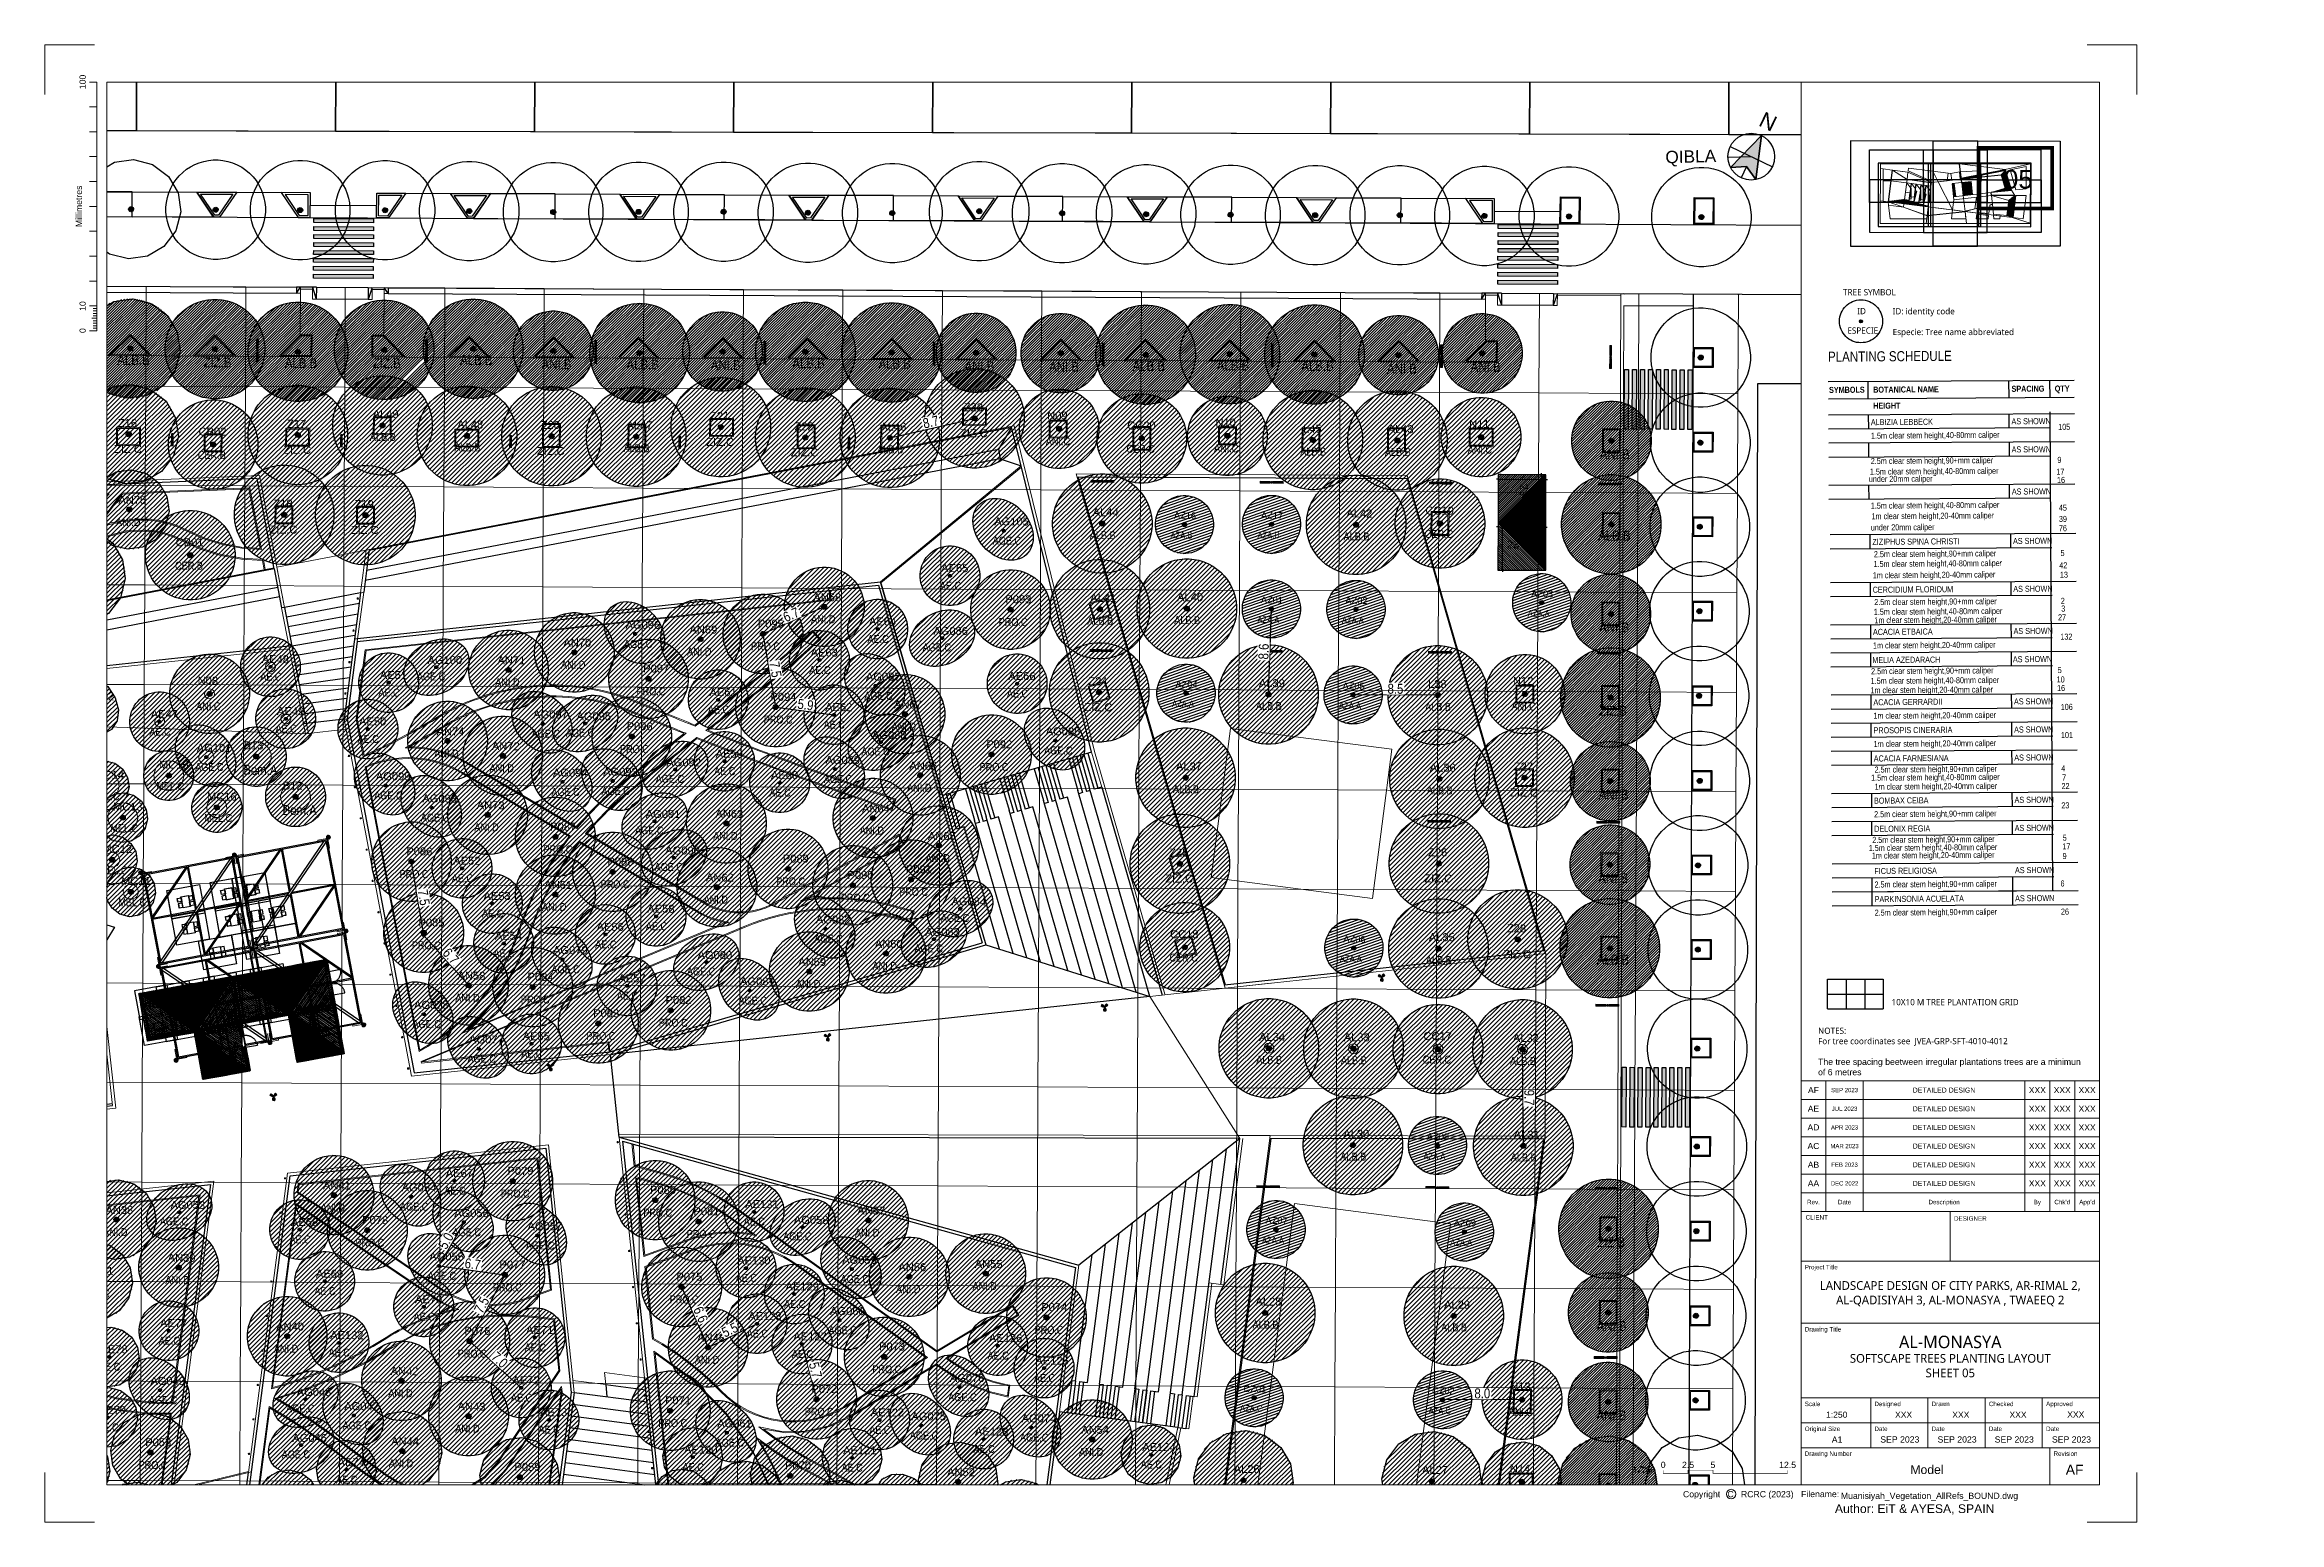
# Paper-space layout 'JVEA-GRP-MON-SFT-4006' of a CAD drawing. Header units: metres. Extents: x 0.001 to 0.899, y 0.003 to 0.597.
# The model-space entities are those that its viewports show. They can reach past a viewport. Long polylines and large blocks are cut down to what shows.
import ezdxf
from ezdxf.enums import TextEntityAlignment as Align

# ---------------------------------------------------------------- set-up
doc = ezdxf.new("R2010")
doc.units = ezdxf.units.M
doc.header["$LTSCALE"] = 5
doc.set_wipeout_variables(frame=1)
for name, pattern in [('DASHED2', [0.375, 0.25, -0.125]), ('HIDDEN', [0.375, 0.25, -0.125]), ('XREF_MON_BUILDINGS$0$DASH_1', [0.4, 0.1, -0.3]), ('XREF_MON_BUILDINGS$0$Dash_2_', [0.25, 0.125, -0.125]), ('XREF_MON_BUILDINGS$0$DASHED2', [9.525, 6.35, -3.175]), ('XREF_MON_BUILDINGS$0$Hidden', [0.004, 0.002, -0.002]), ('XREF_MON_BUILDINGS$0$PUNTOS2', [0.125, 0, -0.125]), ('XREF_MON_BUILDINGS$0$RAYITAS', [0.375, 0.25, -0.125]), ('XREF_MON_BUILDINGS$0$RAYITAS500', [0.2, 0.1, -0.1]), ('XREF_MON_GENERAL_LAYOUT$0$ACAD_ISO03W100', [30, 12, -18]), ('XREF_MON_GENERAL_LAYOUT$0$DASHEDX2', [1.5, 1, -0.5]), ('XREF_MON_KEYPLAN$0$DASH_1', [0.4, 0.1, -0.3]), ('XREF_MON_SFT_SIDEWALK VEGETATION$0$HIDDEN', [0.375, 0.25, -0.125]), ('XREF_MON_SFT_TREES$0$HIDDEN', [0.375, 0.25, -0.125])]:
    doc.linetypes.add(name, pattern=pattern)
for name, color, linetype, plot in [('00-VIEWORT A1-250', 7, 'Continuous', False), ('EiT_aux', 50, 'Continuous', False), ('XREF_MON_BUILDINGS$0$00-AUX STRUCTURE', 3, 'Continuous', False), ('XREF_MON_BUILDINGS$0$00_AUX', 3, 'Continuous', False), ('XREF_MON_BUILDINGS$0$02-L-Pergola Aux', 50, 'Continuous', False), ('XREF_MON_GENERAL_LAYOUT$0$Vehicles', 10, 'Continuous', False), ('XREF_MON_KEYPLAN$0$00-VIEWORT A1-250', 7, 'Continuous', False), ('XREF_MON_KEYPLAN$0$00-VIEWPORT A1-500', 6, 'Continuous', False)]:
    doc.layers.add(name, color=color, linetype=linetype, plot=plot)
for name, color, linetype in [('00_XREF_MON_EIT SUPPORT', 7, 'Continuous'), ('00_XREF_MON_GENERAL LAYOUT', 7, 'Continuous'), ('00_XREF_MON_HSC_PAVEMENT', 7, 'Continuous'), ('00_XREF_MON_TREES', 250, 'Continuous'), ('00_XREF_MON_URBAN CONTEXT', 7, 'Continuous'), ('09-TXT', 7, 'Continuous'), ('09-TXT _2', 7, 'Continuous'), ('A-NORTH', 250, 'Continuous'), ('A_TEXT_2', 7, 'Continuous'), ('A_TEXT_EDIT', 7, 'Continuous'), ('SL_TREE_CANOPY', 251, 'HIDDEN'), ('SL_TREE_TRUNK', 251, 'Continuous'), ('XREF_MON_BUILDINGS$0$00-AUX LIGHTING', 30, 'Continuous'), ('XREF_MON_BUILDINGS$0$00-Modulos DEFINIDOS', 7, 'Continuous'), ('XREF_MON_BUILDINGS$0$00-Modulos ROOFS', 253, 'Continuous'), ('XREF_MON_BUILDINGS$0$01-TX', 7, 'Continuous'), ('XREF_MON_BUILDINGS$0$02-H-INST', 252, 'Continuous'), ('XREF_MON_BUILDINGS$0$02-KL-06 Food_Kiosks', 253, 'Continuous'), ('XREF_MON_BUILDINGS$0$02-L-01_Structure', 2, 'Continuous'), ('XREF_MON_BUILDINGS$0$02-L-01_Structure t2', 7, 'Continuous'), ('XREF_MON_BUILDINGS$0$02-L-01_Struture aux', 4, 'Continuous'), ('XREF_MON_BUILDINGS$0$02-L-02_Structure- View', 3, 'Continuous'), ('XREF_MON_BUILDINGS$0$02-L-04_Edge', 5, 'Continuous'), ('XREF_MON_BUILDINGS$0$02-L-06_Doors & Windows', 6, 'Continuous'), ('XREF_MON_BUILDINGS$0$02-L-06_Plan Change', 252, 'Continuous'), ('XREF_MON_BUILDINGS$0$02-L-Insulation', 252, 'Continuous'), ('XREF_MON_BUILDINGS$0$02-L-INT Panel', 5, 'Continuous'), ('XREF_MON_BUILDINGS$0$02-L-panel', 5, 'Continuous'), ('XREF_MON_BUILDINGS$0$02-L-panel lines', 7, 'Continuous'), ('XREF_MON_BUILDINGS$0$02-L-Pergola Arrows', 8, 'Continuous'), ('XREF_MON_BUILDINGS$0$02-L-Pergola Pillars', 7, 'Continuous'), ('XREF_MON_BUILDINGS$0$02-L-Pergola Profiles', 16, 'Continuous'), ('XREF_MON_BUILDINGS$0$02-L-Pergola Projection', 253, 'Continuous'), ('XREF_MON_BUILDINGS$0$02-L-Pergola Shades', 15, 'Continuous'), ('XREF_MON_BUILDINGS$0$02-L-Pergola Shades Schematic', 8, 'Continuous'), ('XREF_MON_BUILDINGS$0$02-L-Projection 1', 6, 'Continuous'), ('XREF_MON_BUILDINGS$0$02-L-Projection 2', 8, 'Continuous'), ('XREF_MON_BUILDINGS$0$02_L_Furniture', 7, 'Continuous'), ('XREF_MON_BUILDINGS$0$02_L_Projection', 8, 'Continuous'), ('XREF_MON_BUILDINGS$0$0_MODULE', 7, 'Continuous'), ('XREF_MON_BUILDINGS$0$6.1_Floor-Panel', 6, 'Continuous'), ('XREF_MON_BUILDINGS$0$COTAUX', 7, 'Continuous'), ('XREF_MON_BUILDINGS$0$SCREWS', 7, 'Continuous'), ('XREF_MON_EIT SUPPORT$0$02-L-Material Change', 253, 'Continuous'), ('XREF_MON_EIT SUPPORT$0$02-L-Painted line', 254, 'Continuous'), ('XREF_MON_EIT SUPPORT$0$02-L-Parking', 252, 'Continuous'), ('XREF_MON_EIT SUPPORT$0$02-L-PINTURA', 253, 'Continuous'), ('XREF_MON_EIT SUPPORT$0$L-Límite Acera', 9, 'Continuous'), ('XREF_MON_EIT SUPPORT$0$L-Límite Parcela', 5, 'Continuous'), ('XREF_MON_GENERAL_LAYOUT$0$00_Sorround Parcels', 252, 'XREF_MON_GENERAL_LAYOUT$0$ACAD_ISO03W100'), ('XREF_MON_GENERAL_LAYOUT$0$02-L-Edge Line', 4, 'Continuous'), ('XREF_MON_GENERAL_LAYOUT$0$02-L-Edge Line Stair +10cm', 6, 'Continuous'), ('XREF_MON_GENERAL_LAYOUT$0$02-L-Edge Line Step -10cm', 6, 'Continuous'), ('XREF_MON_GENERAL_LAYOUT$0$02-L-Lona', 8, 'XREF_MON_GENERAL_LAYOUT$0$DASHEDX2'), ('XREF_MON_GENERAL_LAYOUT$0$02-L-Plan Change', 8, 'Continuous'), ('XREF_MON_KEYPLAN$0$00_Xref-Projecte', 7, 'Continuous'), ('XREF_MON_KEYPLAN$0$02-L-Canvi Pla', 252, 'Continuous'), ('XREF_MON_KEYPLAN$0$02-L-Canvi Pla SUDS', 6, 'Continuous'), ('XREF_MON_KEYPLAN$0$02-L-Grades_Escales', 6, 'Continuous'), ('XREF_MON_NORTH$0$A-NORTH', 250, 'Continuous'), ('XREF_MON_SFT_SIDEWALK VEGETATION$0$SL_TREE_CANOPY', 251, 'XREF_MON_SFT_SIDEWALK VEGETATION$0$HIDDEN'), ('XREF_MON_SFT_SIDEWALK VEGETATION$0$SL_TREE_HATCH_ACACIA_NILOTICA', 252, 'Continuous'), ('XREF_MON_SFT_SIDEWALK VEGETATION$0$SL_TREE_HATCH_ALBIZIA_LEBBECK', 252, 'Continuous'), ('XREF_MON_SFT_SIDEWALK VEGETATION$0$SL_TREE_HATCH_ZIZIPHUS_SPINA', 252, 'Continuous'), ('XREF_MON_SFT_SIDEWALK VEGETATION$0$SL_TREE_LEGEND', 7, 'Continuous'), ('XREF_MON_SFT_SIDEWALK VEGETATION$0$SL_TREE_TRUNK', 251, 'Continuous'), ('XREF_MON_SFT_SIDEWALK VEGETATION$0$Trees_out_of_scope', 7, 'Continuous'), ('XREF_MON_SFT_TREES$0$02-L-Setting Out_Dimensions', 250, 'Continuous'), ('XREF_MON_SFT_TREES$0$COTAUX', 7, 'Continuous'), ('XREF_MON_SFT_TREES$0$SL_TREE_ACACIA_ETBAICA', 252, 'Continuous'), ('XREF_MON_SFT_TREES$0$SL_TREE_ACACIA_GERRARDII', 252, 'Continuous'), ('XREF_MON_SFT_TREES$0$SL_TREE_ACACIA_NILOTICA', 252, 'Continuous'), ('XREF_MON_SFT_TREES$0$SL_TREE_ALBIZIA_LEBBECK', 252, 'Continuous'), ('XREF_MON_SFT_TREES$0$SL_TREE_AZADIRACHTA_INDICA', 252, 'Continuous'), ('XREF_MON_SFT_TREES$0$SL_TREE_BOMBAX_CEIBA', 252, 'Continuous'), ('XREF_MON_SFT_TREES$0$SL_TREE_CANOPY', 250, 'XREF_MON_SFT_TREES$0$HIDDEN'), ('XREF_MON_SFT_TREES$0$SL_TREE_CERCIDIUM_FLORIDUM', 252, 'Continuous'), ('XREF_MON_SFT_TREES$0$SL_TREE_FICUS_RELIGIOSA', 252, 'Continuous'), ('XREF_MON_SFT_TREES$0$SL_TREE_ID', 250, 'Continuous'), ('XREF_MON_SFT_TREES$0$SL_TREE_LEGEND', 250, 'Continuous'), ('XREF_MON_SFT_TREES$0$SL_TREE_MELIA_AZEDARACH', 252, 'Continuous'), ('XREF_MON_SFT_TREES$0$SL_TREE_PROSOPIS_CINERARIA', 252, 'Continuous'), ('XREF_MON_SFT_TREES$0$SL_TREE_TRUNK', 250, 'Continuous'), ('XREF_MON_SFT_TREES$0$SL_TREE_ZIZIPHUS_SPINA', 252, 'Continuous'), ('XREF_MON_TITLE BLOCK$0$EA_TEXT_NOTEDIT', 7, 'Continuous'), ('XREF_MON_TITLE BLOCK$0$EA_TEXT_REF', 7, 'Continuous'), ('XREF_MON_TITLE BLOCK$0$G-ANNO AA', 7, 'Continuous'), ('XREF_MON_URBAN CONTEXT$0$Parcel', 7, 'Continuous'), ('XREF_MON_URBAN CONTEXT$0$XREF_MON_EIT SUPPORT', 7, 'Continuous')]:
    doc.layers.add(name, color=color, linetype=linetype)
for name, color, linetype, true_color in [('00_XREF_MON_HSC_LIGHTING DESIGN', 7, 'Continuous', 0xffffff), ('XREF_MON_BUILDINGS$0$0-WIPEOUTS', 7, 'Continuous', 0xffffff), ('XREF_MON_BUILDINGS$0$02-L-06_Walls HATCH 01', 9, 'Continuous', 0x808080), ('XREF_MON_BUILDINGS$0$02-L-Pergola Wipeout', 7, 'Continuous', 0xffffff), ('XREF_MON_SFT_SIDEWALK VEGETATION$0$SL_TREE_ACACIA_NILOTICA', 7, 'Continuous', 0x264d00), ('XREF_MON_SFT_SIDEWALK VEGETATION$0$SL_TREE_ALBIZIA_LEBBECK', 7, 'Continuous', 0x9ec82d), ('XREF_MON_SFT_SIDEWALK VEGETATION$0$SL_TREE_ZIZIPHUS_SPINA', 7, 'Continuous', 0x9ec82d)]:
    doc.layers.add(name, color=color, linetype=linetype, true_color=true_color)
for name, color, linetype, lineweight in [('G-ANNO-TTLB', 7, 'Continuous', 15), ('XREF_MON_BUILDINGS$0$02-H-251', 251, 'Continuous', 0), ('XREF_MON_BUILDINGS$0$02-H-254', 254, 'Continuous', 0), ('XREF_MON_BUILDINGS$0$02-KH-13 Restaurant', 253, 'Continuous', 30), ('XREF_MON_BUILDINGS$0$02-KH-14 Maintenance', 253, 'Continuous', 30), ('XREF_MON_BUILDINGS$0$02-L-01_Structure L', 7, 'Continuous', 5), ('XREF_MON_BUILDINGS$0$02-L-01_Structure T', 8, 'Continuous', 5), ('XREF_MON_BUILDINGS$0$ULMA_Profiles', 7, 'Continuous', 5), ('XREF_MON_BUILDINGS$0$ULMA_Screwing', 8, 'Continuous', 5), ('XREF_MON_BUILDINGS$0$ULMA_Shadowing 254', 254, 'Continuous', 0), ('XREF_MON_BUILDINGS$0$ULMA_Squares', 7, 'Continuous', 5), ('XREF_MON_GENERAL_LAYOUT$0$02-L-Material Change', 251, 'Continuous', 5), ('XREF_MON_GENERAL_LAYOUT$0$04-BK-Tree Pit', 6, 'Continuous', 5), ('XREF_MON_HSC_LIGHTING DESIGN$0$02-L-Lighting System type 1', 252, 'Continuous', 13), ('XREF_MON_HSC_LIGHTING DESIGN$0$02-L-Lighting System type 3', 252, 'Continuous', 13), ('XREF_MON_HSC_LIGHTING DESIGN$0$02-L-Lighting System type 8', 252, 'Continuous', 13), ('XREF_MON_KEYPLAN$0$02-L-Canvi Material Planta', 251, 'Continuous', 5), ('XREF_MON_KEYPLAN$0$02-L-Rigola', 252, 'Continuous', 5), ('XREF_MON_TITLE BLOCK$0$EA_PLAN TEMPLATE', 7, 'Continuous', 15), ('XREF_MON_TITLE BLOCK$0$G-ANNO-TTLB', 7, 'Continuous', 15), ('XREF_MON_TITLE BLOCK$0$Z-TTLB-TEXT', 4, 'Continuous', 0)]:
    doc.layers.add(name, color=color, linetype=linetype, lineweight=lineweight)
for name, color, linetype, lineweight, true_color in [('XREF_MON_BUILDINGS$0$02-L-03 Bridges', 7, 'Continuous', 15, 0x800020), ('XREF_MON_BUILDINGS$0$02-L-Pergola capiteles', 7, 'Continuous', 5, 0xffffff), ('XREF_MON_KEYPLAN$0$02-L-Secció EP', 7, 'Continuous', 20, 0x990000), ('XREF_MON_SFT_TREES$0$00-GRID_PLANTATION', 7, 'Continuous', 0, 0xff9c7a)]:
    doc.layers.add(name, color=color, linetype=linetype, lineweight=lineweight, true_color=true_color)
doc.styles.add('Arial_4', font='arial.ttf', dxfattribs={"height": 1.8})
doc.styles.add('ATK_Arial_5.0mm', font='arial.ttf', dxfattribs={"height": 5})
doc.styles.add('POBLET2', font='romans.shx')
doc.styles.get("Standard").update_dxf_attribs({"font": 'arial.ttf'})
doc.styles.add('TER-200', font='ARIALN.TTF', dxfattribs={"height": 1})
doc.styles.add('XREF_MON_BUILDINGS$0$E100', font='verdana.ttf', dxfattribs={"height": 0.18})
doc.styles.add('XREF_MON_BUILDINGS$0$Standard', font='arial.ttf')
doc.styles.add('XREF_MON_GENERAL_LAYOUT$0$Standard', font='arial.ttf')
doc.styles.add('XREF_MON_NORTH$0$Arial_5', font='arial.ttf', dxfattribs={"height": 0.0025})
doc.styles.add('XREF_MON_NORTH$0$Arial_6', font='arial.ttf', dxfattribs={"height": 1.8})
doc.styles.add('XREF_MON_SFT_SIDEWALK VEGETATION$0$TER-200', font='ARIALN.TTF', dxfattribs={"height": 1})
doc.styles.add('XREF_MON_SFT_TREES$0$E100', font='verdana.ttf', dxfattribs={"height": 0.4})
doc.styles.add('XREF_MON_SFT_TREES$0$Standard', font='arial.ttf')
doc.styles.add('XREF_MON_SFT_TREES$0$TER-200', font='ARIALN.TTF', dxfattribs={"height": 1})
doc.styles.add('XREF_MON_TITLE BLOCK$0$Arial_4', font='arial.ttf', dxfattribs={"height": 2.5})
doc.styles.add('XREF_MON_TITLE BLOCK$0$Arial_6', font='arial.ttf', dxfattribs={"height": 1.8})
doc.styles.add('XREF_MON_TITLE BLOCK$0$Arial_7', font='arial.ttf', dxfattribs={"height": 3.5})
doc.styles.add('XREF_MON_TITLE BLOCK$0$ATK_Arial_2.5mm', font='arial.ttf', dxfattribs={"height": 2.5})
doc.styles.add('XREF_MON_TITLE BLOCK$0$ATK_Arial_3.5m', font='arial.ttf', dxfattribs={"height": 3.5})
doc.styles.add('XREF_MON_TITLE BLOCK$0$ATK_Arial_4.0m', font='arial.ttf', dxfattribs={"height": 4})
doc.styles.add('XREF_MON_TITLE BLOCK$0$ATK_Arial_4.0mm', font='arial.ttf', dxfattribs={"height": 4})
doc.styles.add('XREF_MON_TITLE BLOCK$0$ATK_Arial_5.0mm', font='arial.ttf', dxfattribs={"height": 5})
doc.linetypes.add('XREF_MON_BUILDINGS$0$BATTING', pattern='A,0.0001,-0.1,[134,ltypeshp.shx,S=0.1,R=0,X=-0.1,Y=0],-0.2,[134,ltypeshp.shx,S=0.1,R=180,X=0.1,Y=0],-0.1', length=0.4001)
doc.dimstyles.new('XREF_MON_BUILDINGS$0$E100', dxfattribs={"dimscale": 0.03, "dimtxt": 12, "dimasz": 0.5, "dimexe": 0.1, "dimexo": 1, "dimgap": 4, "dimtad": 1, "dimzin": 0, "dimdsep": 46, "dimtxsty": 'XREF_MON_BUILDINGS$0$E100', "dimblk1": 'XREF_MON_BUILDINGS$0$LINCOT200', "dimblk2": 'XREF_MON_BUILDINGS$0$LINCOT200', "dimsah": 1, "dimcen": 0.1, "dimdle": 0.1, "dimse1": 1, "dimse2": 1, "dimclrt": 256, "dimadec": 0, "dimazin": 0, "dimtfac": 0.015385, "dimtofl": 0, "dimtmove": 0, "dimatfit": 3, "dimldrblk": 'XREF_MON_BUILDINGS$0$LINCOT200', "dimfxl": 1, "dimtolj": 1, "dimtzin": 0, "dimarcsym": 0})
doc.dimstyles.new('XREF_MON_SFT_TREES$0$E250', dxfattribs={"dimscale": 0.03, "dimtxt": 0.4, "dimasz": 0.5, "dimexe": 0.1, "dimexo": 1, "dimgap": 4, "dimtad": 1, "dimzin": 0, "dimdsep": 46, "dimtxsty": 'XREF_MON_SFT_TREES$0$E100', "dimblk1": 'XREF_MON_SFT_TREES$0$LINCOT200', "dimblk2": 'XREF_MON_SFT_TREES$0$LINCOT200', "dimsah": 1, "dimcen": 0.1, "dimdle": 0.1, "dimse1": 1, "dimse2": 1, "dimclrt": 256, "dimadec": 0, "dimazin": 0, "dimtfac": 0.015385, "dimtofl": 0, "dimtmove": 0, "dimatfit": 3, "dimldrblk": 'XREF_MON_SFT_TREES$0$LINCOT200', "dimfxl": 1, "dimtolj": 1, "dimtzin": 0, "dimarcsym": 0})
pattern_1 = [(225.0872, (-1.1755416, 0.2802425), (0.0011242392, -0.0011208223), [])]
pattern_2 = [(224.9893624, (275.531756, 176.2349484), (0.0011223235855, -0.001122740406), [])]
pattern_3 = [(224.9893624, (275.5316449, 175.636477), (0.0011223235855, -0.001122740406), [])]
pattern_4 = [(45.1207111, (-124.9904799, 369.2176903), (-0.00112489448, 0.001120164568), [])]
pattern_5 = [(135, (0.67202, -14.934768), (-0.01122532, -0.01122532), [])]
pattern_6 = [(45, (-3517286.11295, -2971622.37731), (-0.132582727029, 0.1325827270284), [])]

psp = doc.layouts.new('JVEA-GRP-MON-SFT-4006')

# ---------------------------------------------------------------- texts
at = {"layer": 'A_TEXT_2', "color": 7, "char_height": 0.0025, "attachment_point": 1}
for s, insert in [('{\\fSegoe UI|b0|i0|c0|p34;TREE SYMBOL}', (0.72367, 0.49838)), ('{\\fSegoe UI|b0|i0|c0|p34;ID}', (0.72939, 0.49077)), ('{\\fSegoe UI|b0|i0|c0|p34;ID: identity code\\P\\PEspecie: Tree name abbreviated}', (0.74363, 0.49072)), ('{\\fSegoe UI|b0|i0|c0|p34;ESPECIE}', (0.72544, 0.48297)), ('{\\fSegoe UI|b0|i0|c0|p34;10X10 M TREE PLANTATION GRID}', (0.74319, 0.213)), ('{\\fSegoe UI|b0|i0|c0|p34;NOTES: \\PFor tree coordinates see  JVEA-GRP-SFT-4010-4012\\P^I\\P}The tree spacing beetween irregular plantations trees are a minimun of 6 metres', (0.71365, 0.2015))]:
    psp.add_mtext_dynamic_manual_height_columns(s, width=0.1082239, gutter_width=0.02, heights=[0], dxfattribs=dict(at, insert=insert))
at = {"layer": 'A_TEXT_EDIT', "linetype": 'Continuous', "insert": (0.76679, 0.07028), "char_height": 0.0035, "attachment_point": 2, "style": 'ATK_Arial_5.0mm'}
psp.add_mtext_dynamic_manual_height_columns('{\\fSegoe UI|b0|i0|c0|p34;SOFTSCAPE TREES PLANTING LAYOUT  \\PSHEET 05}', width=0.1082239, gutter_width=0.02, heights=[0], dxfattribs=at)
at = {"layer": 'A_TEXT_EDIT', "lineweight": 211, "insert": (0.71685, 0.04713), "char_height": 0.002459, "attachment_point": 1, "line_spacing_factor": 0.938532, "style": 'Arial_4'}
psp.add_mtext_dynamic_manual_height_columns('1:250', width=0.1082239, gutter_width=0.02, heights=[0], dxfattribs=at)
at = {"layer": 'G-ANNO-TTLB', "linetype": 'Continuous', "insert": (0.79414, 0.54251), "char_height": 0.0075, "attachment_point": 5, "style": 'ATK_Arial_5.0mm'}
psp.add_mtext_dynamic_manual_height_columns('05', width=0.1623359, gutter_width=0.03, heights=[0], dxfattribs=at)

msp = doc.modelspace()

# ---------------------------------------------------------------- blocks, each defined once
blk = doc.blocks.new('XREF_MON_TITLE BLOCK')
at = {"layer": 'XREF_MON_TITLE BLOCK$0$EA_PLAN TEMPLATE', "lineweight": 13}
for p, q in [((21, 579), (18, 579)), ((21, 479), (21, 579)), ((21, 569), (18, 569)), ((21, 559), (18, 559)), ((21, 549), (18, 549)), ((21, 539), (18, 539)), ((21, 529), (18, 529)), ((21, 519), (18, 519)), ((21, 509), (18, 509)), ((21, 499), (18, 499)), ((21, 489), (18, 489)), ((21, 488), (19.5, 488)), ((21, 487), (19.5, 487)), ((21, 486), (19.5, 486)), ((21, 479), (18, 479)), ((21, 484), (19, 484)), ((21, 485), (19.5, 485)), ((21, 483), (19.5, 483)), ((21, 482), (19.5, 482)), ((21, 481), (19.5, 481)), ((21, 480), (19.5, 480))]:
    blk.add_line(p, q, dxfattribs=at)
at = {"layer": 'XREF_MON_TITLE BLOCK$0$EA_PLAN TEMPLATE', "lineweight": 5}
for p, q in [((706, 125), (706, 579)), ((826, 50), (706, 50)), ((826, 30), (706, 30)), ((806, 15), (806, 30))]:
    blk.add_line(p, q, dxfattribs=at)
at = {"layer": 'XREF_MON_TITLE BLOCK$0$EA_PLAN TEMPLATE'}
for p, q in [((826, 177.5), (706, 177.5)), ((716, 177.5), (716, 125)), ((731, 177.5), (731, 125)), ((796, 125), (796, 177.5)), ((806, 125), (806, 177.5)), ((816, 177.5), (816, 125)), ((706, 170), (826, 170)), ((826, 170), (706, 170)), ((706, 162.5), (826, 162.5)), ((706, 155), (826, 155)), ((706, 147.5), (826, 147.5)), ((826, 140), (706, 140)), ((706, 132.5), (826, 132.5)), ((706, 125), (826, 125)), ((766, 105), (766, 125)), ((826, 80), (706, 80)), ((734, 30), (734, 50)), ((757, 30), (757, 50)), ((780, 30), (780, 50)), ((803, 30), (803, 50)), ((826, 40), (706, 40))]:
    blk.add_line(p, q, dxfattribs=at)
at = {"layer": 'XREF_MON_TITLE BLOCK$0$EA_PLAN TEMPLATE', "flags": 128}
for points in [[(0, 574), (0, 594), (20, 594)], [(821, 594), (841, 594), (841, 574)], [(20, 0), (0, 0), (0, 20)], [(841, 20), (841, 0), (821, 0)], [(841, 20), (841, 0), (821, 0)]]:
    blk.add_lwpolyline(points, dxfattribs=at)
at = {"layer": 'XREF_MON_TITLE BLOCK$0$EA_PLAN TEMPLATE', "lineweight": 5, "flags": 128}
for points in [[(826, 15), (826, 579), (25, 579), (25, 15)], [(25, 15), (826, 15)]]:
    blk.add_lwpolyline(points, dxfattribs=at)
at = {"layer": 'XREF_MON_TITLE BLOCK$0$EA_PLAN TEMPLATE'}
for points in [[(706, 105), (826, 105), (826, 125), (706, 125)], [(706, 105), (826, 105), (826, 15), (706, 15)]]:
    blk.add_lwpolyline(points, close=True, dxfattribs=at)
at = {"layer": 'XREF_MON_TITLE BLOCK$0$G-ANNO-TTLB', "lineweight": 5}
blk.add_circle((677.88, 11.37), 1.9, dxfattribs=at)
at = {"layer": 'XREF_MON_TITLE BLOCK$0$EA_PLAN TEMPLATE', "lineweight": 13, "style": 'XREF_MON_TITLE BLOCK$0$ATK_Arial_2.5mm'}
for s, p in [('100', (16.5, 579.02)), ('Millimetres', (15, 529.04)), ('10', (16.5, 488.93)), ('0', (16.5, 479.06))]:
    blk.add_text(s, height=2.5, rotation=90, dxfattribs=at).set_placement(p, align=Align.CENTER)
at = {"layer": 'XREF_MON_TITLE BLOCK$0$EA_TEXT_NOTEDIT', "lineweight": 5, "style": 'XREF_MON_TITLE BLOCK$0$Arial_6'}
for s, p in [('Rev.', (711, 128.75)), ('Date', (723.5, 128.75)), ('Description', (763.5, 128.75)), ('By', (801, 128.75)), ("Chk'd", (811, 128.75)), ("App'd", (821, 128.75))]:
    blk.add_text(s, height=1.8, dxfattribs=at).set_placement(p, align=Align.MIDDLE_CENTER)
for s, p in [('CLIENT', (707.85, 123.5)), ('Project Title', (707.5, 103.5)), ('Drawing Title', (707.5, 78.5)), ('Scale', (707.5, 48.5)), ('Designed', (735.5, 48.5)), ('Drawn', (758.5, 48.5)), ('Checked', (781.5, 48.5)), ('Approved', (804.5, 48.5)), ('Original Size', (707.5, 38.5)), ('Date', (735.5, 38.5)), ('Date', (758.5, 38.5)), ('Date', (781.5, 38.5)), ('Date', (804.5, 38.5)), ('Drawing Number', (707.5, 28.5)), ('Revision', (807.5, 28.5))]:
    blk.add_text(s, height=1.8, dxfattribs=at).set_placement(p, align=Align.TOP_LEFT)
blk.add_text('DESIGNER', height=1.8, dxfattribs=at).set_placement((767.5, 121.24))
at = {"layer": 'XREF_MON_TITLE BLOCK$0$EA_TEXT_REF', "lineweight": 5, "style": 'XREF_MON_TITLE BLOCK$0$Arial_6'}
blk.add_text('A1', height=2.5, dxfattribs=at).set_placement((720.5, 32), align=Align.CENTER)
at = {"layer": 'XREF_MON_TITLE BLOCK$0$EA_TEXT_REF', "color": 7, "linetype": 'Continuous', "style": 'XREF_MON_TITLE BLOCK$0$ATK_Arial_3.5m'}
blk.add_text('Model', height=3.5, dxfattribs=at).set_placement((756.63, 19.42), align=Align.CENTER)
at = {"layer": 'XREF_MON_TITLE BLOCK$0$EA_TEXT_REF', "linetype": 'Continuous', "insert": (766, 91.86), "char_height": 3.5, "attachment_point": 5, "style": 'XREF_MON_TITLE BLOCK$0$ATK_Arial_5.0mm'}
blk.add_mtext_dynamic_manual_height_columns('{\\fSegoe UI|b0|i0|c0|p34;LANDSCAPE DESIGN OF CITY PARKS, AR-RIMAL 2, AL-QADISIYAH 3, AL-MONASYA , TWAEEQ 2 }', width=108.2239, gutter_width=20, heights=[0], dxfattribs=at)
at = {"layer": 'XREF_MON_TITLE BLOCK$0$EA_TEXT_REF', "color": 7, "linetype": 'Continuous', "insert": (816, 21.14), "char_height": 4, "attachment_point": 5, "line_spacing_factor": 0.938532, "style": 'XREF_MON_TITLE BLOCK$0$ATK_Arial_4.0m'}
blk.add_mtext_dynamic_manual_height_columns('AF', width=9.9282, gutter_width=20, heights=[0], dxfattribs=at)
at = {"layer": 'XREF_MON_TITLE BLOCK$0$G-ANNO AA', "lineweight": 5, "style": 'XREF_MON_TITLE BLOCK$0$Arial_6'}
for p in [(763.5, 173.75), (763.5, 166.25), (763.5, 158.75), (763.5, 151.25), (763.5, 143.75), (763.5, 136.25)]:
    blk.add_text('DETAILED DESIGN', height=2, dxfattribs=at).set_placement(p, align=Align.MIDDLE_CENTER)
at = {"layer": 'XREF_MON_TITLE BLOCK$0$G-ANNO AA', "lineweight": 211, "attachment_point": 5, "line_spacing_factor": 0.938532, "style": 'XREF_MON_TITLE BLOCK$0$Arial_4'}
for s, width, insert, char_height in [('AF', 4.7281, (711, 173.75), 2.459), ('SEP 2023', 12.1744, (723.5, 173.75), 1.721), ('XXX', 7.3301, (801, 173.75), 2.459), ('XXX', 7.3301, (811, 173.75), 2.459), ('XXX', 7.3301, (821, 173.75), 2.459), ('AE', 4.7281, (711, 166.25), 2.459), ('JUL 2023', 12.1744, (723.5, 166.25), 1.721), ('XXX', 7.3301, (801, 166.25), 2.459), ('XXX', 7.3301, (811, 166.25), 2.459), ('XXX', 7.3301, (821, 166.25), 2.459), ('AD', 4.7281, (711, 158.75), 2.459), ('APR 2023', 12.1744, (723.5, 158.75), 1.721), ('XXX', 7.3301, (801, 158.75), 2.459), ('XXX', 7.3301, (811, 158.75), 2.459), ('XXX', 7.3301, (821, 158.75), 2.459), ('AC', 4.7281, (711, 151.25), 2.459), ('AB', 4.7281, (711, 143.75), 2.459), ('MAR 2023', 12.1744, (723.5, 151.25), 1.721), ('FEB 2023', 12.1744, (723.5, 143.75), 1.721), ('XXX', 7.3301, (801, 151.25), 2.459), ('XXX', 7.3301, (801, 143.75), 2.459), ('XXX', 7.3301, (811, 151.25), 2.459), ('XXX', 7.3301, (811, 143.75), 2.459), ('XXX', 7.3301, (821, 151.25), 2.459), ('XXX', 7.3301, (821, 143.75), 2.459), ('AA', 4.7281, (711, 136.25), 2.459), ('DEC 2022', 12.1744, (723.5, 136.25), 1.721), ('XXX', 7.3301, (801, 136.25), 2.459), ('XXX', 7.3301, (811, 136.25), 2.459), ('XXX', 7.3301, (821, 136.25), 2.459)]:
    blk.add_mtext_dynamic_manual_height_columns(s, width=width, gutter_width=20, heights=[0], dxfattribs=dict(at, insert=insert, char_height=char_height))
at = {"layer": 'XREF_MON_TITLE BLOCK$0$G-ANNO-TTLB', "lineweight": 5}
for s, height, style, p in [('Filename: ', 2.5, 'XREF_MON_TITLE BLOCK$0$Arial_4', (706, 11.37)), ('Author: EiT & AYESA, SPAIN ', 3.5, 'XREF_MON_TITLE BLOCK$0$Arial_7', (719.62, 5.48))]:
    blk.add_text(s, height=height, dxfattribs=dict(at, style=style)).set_placement(p, align=Align.MIDDLE_LEFT)
at = {"layer": 'XREF_MON_TITLE BLOCK$0$G-ANNO-TTLB', "linetype": 'Continuous', "insert": (766, 72.48), "char_height": 5, "attachment_point": 5, "style": 'XREF_MON_TITLE BLOCK$0$ATK_Arial_5.0mm'}
blk.add_mtext_dynamic_manual_height_columns('{\\fSegoe UI|b0|i0|c0|p34;AL-MONASYA}', width=108.2239, gutter_width=20, heights=[0], dxfattribs=at)
at = {"layer": 'XREF_MON_TITLE BLOCK$0$G-ANNO-TTLB', "lineweight": 211, "attachment_point": 1, "line_spacing_factor": 0.938532, "style": 'XREF_MON_TITLE BLOCK$0$Arial_4'}
for s, heights, insert, char_height in [('XXX', [0], (743.8, 44.49), 2.459), ('XXX', [0], (766.8, 44.49), 2.459), ('XXX', [1.53], (789.8, 44.49), 2.459), ('XXX', [0], (813.01, 44.58), 2.459), ('SEP 2023', [0], (737.86, 34.56), 2.5), ('SEP 2023', [0], (760.86, 34.56), 2.5), ('SEP 2023', [0], (783.86, 34.56), 2.5), ('SEP 2023', [0], (806.86, 34.56), 2.5)]:
    blk.add_mtext_dynamic_manual_height_columns(s, width=108.2239, gutter_width=20, heights=heights, dxfattribs=dict(at, insert=insert, char_height=char_height))
at = {"layer": 'XREF_MON_TITLE BLOCK$0$G-ANNO-TTLB', "linetype": 'Continuous', "lineweight": 0, "insert": (703, 9.31), "char_height": 2.5, "attachment_point": 9, "line_spacing_factor": 0.975, "style": 'XREF_MON_TITLE BLOCK$0$ATK_Arial_2.5mm'}
blk.add_mtext('Copyright   C   RCRC (2023)', dxfattribs=at)
at = {"layer": 'XREF_MON_TITLE BLOCK$0$Z-TTLB-TEXT', "color": 0, "style": 'XREF_MON_TITLE BLOCK$0$ATK_Arial_4.0mm'}
blk.add_text('Muanisiyah_Vegetation_AllRefs_BOUND.dwg', height=2.5, dxfattribs=at).set_placement((722.03, 9.41))
blk = doc.blocks.new('*U74')
at = {"lineweight": 9}
blk.add_hatch(color=256, dxfattribs=at).paths.add_polyline_path([(3.58, 1.04), (-2.26, -2.97), (-1.67, -0.49), (-3.5, 1.29)], flags=0)
for p, q in [((-1.67, -0.49), (-3.5, 1.29)), ((-3.5, 1.29), (3.58, 1.04)), ((3.58, 1.04), (-3.5, 1.29)), ((-3.5, 1.29), (-1.67, -0.49)), ((3.58, 1.04), (-2.26, -2.97)), ((-2.26, -2.97), (3.58, 1.04)), ((-1.67, -0.49), (-3.58, -1.04)), ((-2.26, -2.97), (-1.67, -0.49)), ((-1.67, -0.49), (-2.26, -2.97))]:
    blk.add_line(p, q)
at = {"lineweight": 9, "insert": (-3.83, 4.08), "char_height": 1.967, "width": 7.6851, "attachment_point": 6, "rotation": 313.1995, "line_spacing_factor": 0.938532, "style": 'XREF_MON_NORTH$0$Arial_6', "bg_fill": 3, "box_fill_scale": 1.15, "bg_fill_color": 256, "bg_fill_transparency": 0}
blk.add_mtext('QIBLA', dxfattribs=at)
at = {"lineweight": 9, "insert": (7.16, 2.06), "char_height": 2.5, "width": 2.989, "attachment_point": 2, "rotation": 286.1995, "line_spacing_factor": 0.938532, "style": 'XREF_MON_NORTH$0$Arial_5'}
blk.add_mtext('N', dxfattribs=at)
blk.add_line((-1.04, 3.58), (1.04, -3.58))
at = {"color": 0, "lineweight": 30}
blk.add_line((-2.55, 2.72), (0, 0), dxfattribs=at)
blk.add_circle((0, 0), 3.73)
blk = doc.blocks.new('XREF_MON_NORTH')
at = {"layer": 'XREF_MON_NORTH$0$A-NORTH', "xscale": 2.521459420057731, "yscale": 2.521459420057731, "zscale": 2.521459420057731, "rotation": 48.28820657288858}
blk.add_blockref('*U74', (679.88, 34.53), dxfattribs=at)
blk = doc.blocks.new('XREF_MON_KEYPLAN')
at = {"layer": 'XREF_MON_KEYPLAN$0$00-VIEWORT A1-250', "color": 3}
for points in [[(679818.6, 2748813.8), (679879.1, 2748686.4), (680032.9, 2748759.6), (679972.3, 2748886.9)], [(679841.5, 2748824.7), (679902.1, 2748697.4), (679748.4, 2748624.2), (679687.8, 2748751.5)], [(679913.6, 2748614), (679853.1, 2748741.3), (680006.8, 2748814.4), (680067.4, 2748687.1)], [(679710.7, 2748762.4), (679771.3, 2748635.1), (679617.6, 2748562), (679557, 2748689.3)], [(679936.6, 2748624.9), (679876, 2748752.2), (679722.3, 2748679.1), (679782.9, 2748551.7)], [(679805.8, 2748562.7), (679745.2, 2748690), (679591.5, 2748616.8), (679652.1, 2748489.5)]]:
    blk.add_lwpolyline(points, close=True, dxfattribs=at)
at = {"layer": 'XREF_MON_KEYPLAN$0$00-VIEWPORT A1-500', "color": 3}
for points in [[(679821.7, 2748529.3), (679700.5, 2748783.9), (680008, 2748930.2), (680129.1, 2748675.6)], [(679929.5, 2748580.6), (679808.4, 2748835.2), (679500.9, 2748688.9), (679622.1, 2748434.3)]]:
    blk.add_lwpolyline(points, close=True, dxfattribs=at)
at = {"layer": 'XREF_MON_KEYPLAN$0$00_Xref-Projecte', "ltscale": 0.3}
for points in [[(679908.8, 2748628.9), (680036.1, 2748689.5), (679963, 2748843.2), (679835.7, 2748782.6)], [(679787.6, 2748571.2), (679914.9, 2748631.8), (679841.8, 2748785.5), (679714.4, 2748724.9)], [(679666.4, 2748513.5), (679793.7, 2748574.1), (679720.5, 2748727.8), (679593.2, 2748667.2)]]:
    blk.add_lwpolyline(points, close=True, dxfattribs=at)
at = {"layer": 'XREF_MON_KEYPLAN$0$02-L-Canvi Material Planta', "ltscale": 0.3}
for p, q in [((679744.3, 2748681.2), (679813.1, 2748724)), ((679813.2, 2748723.8), (679853.7, 2748749)), ((679814.3, 2748672.6), (679900.5, 2748726.2)), ((679814.3, 2748672.6), (679900.5, 2748726.2)), ((679820.7, 2748729.7), (679853.1, 2748749.8)), ((679828.3, 2748735.3), (679852.6, 2748750.4)), ((679836, 2748741), (679852.2, 2748751)), ((679857.7, 2748699.7), (679839.1, 2748729.7)), ((679857.7, 2748699.7), (679839.1, 2748729.7)), ((679843.6, 2748746.6), (679851.7, 2748751.6)), ((679853.9, 2748749.1), (679853.9, 2748749.1)), ((679853.9, 2748749.1), (679853.9, 2748749.1)), ((679900.5, 2748726.2), (679946.7, 2748755.1)), ((679900.5, 2748726.2), (679946.7, 2748755.1)), ((679929.7, 2748752.6, 0), (679900.5, 2748726.2)), ((679929.7, 2748752.6, 0), (679900.5, 2748726.2)), ((679947, 2748754.9), (679900.6, 2748726)), ((679904.1, 2748729.6), (679944.6, 2748754.7)), ((679960.8, 2748746.3), (679904.7, 2748719.4)), ((679904.8, 2748719.2), (679961.1, 2748746.1)), ((679904.8, 2748719.2), (679961.1, 2748746.1)), ((679907.3, 2748732.4), (679942.7, 2748754.5)), ((679910.5, 2748735.3), (679940.9, 2748754.2)), ((679913.7, 2748738.2), (679939, 2748753.9)), ((679916.9, 2748741.1), (679937.1, 2748753.7)), ((679920.1, 2748743.9), (679935.3, 2748753.4)), ((679923.3, 2748746.8), (679933.4, 2748753.1)), ((679926.5, 2748749.7), (679931.5, 2748752.8)), ((679929.6, 2748752.6), (679946.7, 2748755.1)), ((679952, 2748727.6), (679964.9, 2748688.5)), ((679795.7, 2748702.3), (679818.7, 2748665.4)), ((679818.7, 2748665.4), (679904.8, 2748719.2)), ((679818.7, 2748665.4), (679827.2, 2748639.9)), ((679904.8, 2748719.2), (679917.3, 2748699)), ((679911.9, 2748694.1), (679917.3, 2748698.5)), ((679911.9, 2748694.1), (679917.3, 2748698.5)), ((679876.2, 2748622.8), (679859, 2748650.4)), ((679859, 2748650.4), (679876.2, 2748622.8)), ((679876.2, 2748622.8), (679859, 2748650.4)), ((679859, 2748650.4), (679876.2, 2748622.8))]:
    blk.add_line(p, q, dxfattribs=at)
at = {"layer": 'XREF_MON_KEYPLAN$0$02-L-Canvi Material Planta', "lineweight": 0, "ltscale": 0.2}
for p, q in [((679662.1, 2748585), (679635.2, 2748666.4)), ((679760, 2748691), (679827.2, 2748639.9)), ((679772.3, 2748596.3), (679778.9, 2748576.4)), ((679772.3, 2748596.3), (679778.9, 2748576.4))]:
    blk.add_line(p, q, dxfattribs=at)
at = {"layer": 'XREF_MON_KEYPLAN$0$02-L-Canvi Material Planta'}
for p, q in [((679711.1, 2748612.9), (679699, 2748608.9)), ((679711.1, 2748612.9), (679699, 2748608.9)), ((679724.2, 2748615), (679712.2, 2748611)), ((679724.2, 2748615), (679712.2, 2748611)), ((679737.4, 2748617), (679725.3, 2748613)), ((679737.4, 2748617), (679725.3, 2748613)), ((679750.5, 2748619.1), (679738.5, 2748615.1)), ((679750.5, 2748619.1), (679738.5, 2748615.1)), ((679763.7, 2748621.2), (679751.6, 2748617.2)), ((679763.7, 2748621.2), (679751.6, 2748617.2))]:
    blk.add_line(p, q, dxfattribs=at)
at = {"layer": 'XREF_MON_KEYPLAN$0$02-L-Canvi Material Planta', "linetype": 'XREF_MON_KEYPLAN$0$DASH_1', "ltscale": 0.5}
for p, q in [((679700.9, 2748643.7), (679701.3, 2748643.9)), ((679700.9, 2748643.7), (679701.3, 2748643.9)), ((679713.3, 2748647.8), (679713.8, 2748648)), ((679713.3, 2748647.8), (679713.8, 2748648)), ((679713.3, 2748647.8), (679713.8, 2748648)), ((679713.3, 2748647.8), (679713.8, 2748648)), ((679725.8, 2748652), (679726.2, 2748652.1)), ((679725.8, 2748652), (679726.2, 2748652.1)), ((679738.2, 2748656.2), (679738.7, 2748656.3)), ((679738.2, 2748656.2), (679738.7, 2748656.3)), ((679750.8, 2748660.2), (679751.2, 2748660.3)), ((679750.8, 2748660.2), (679751.2, 2748660.3)), ((679750.8, 2748660.2), (679751.2, 2748660.3)), ((679750.8, 2748660.2), (679751.2, 2748660.3))]:
    blk.add_line(p, q, dxfattribs=at)
at = {"layer": 'XREF_MON_KEYPLAN$0$02-L-Canvi Material Planta'}
for points in [[(679920, 2748803), (679955.5, 2748829.3), (679980.9, 2748775.9), (679957.3, 2748761.3)], [(679734.6, 2748710.3), (679760, 2748691), (679780.3, 2748703.6), (679773.8, 2748723.3)], [(679781.1, 2748725.7), (679790.8, 2748710.2), (679810.5, 2748722.5), (679799.9, 2748739.5)], [(679802.3, 2748741.3), (679811.5, 2748726.6), (679849.7, 2748754.8), (679843.4, 2748763.4)], [(679963.7, 2748747.7), (679988.6, 2748759.6), (680008.4, 2748699.7), (679982.4, 2748691.1)], [(679635.2, 2748666.4), (679611.9, 2748658.7), (679624.2, 2748632.9), (679643.3, 2748641.9)], [(679672.3, 2748689.7), (679727.6, 2748708), (679742.3, 2748684.5), (679674.7, 2748682.7)], [(679644.5, 2748638.4), (679625.8, 2748629.5), (679649.1, 2748580.7), (679662.1, 2748585)]]:
    blk.add_lwpolyline(points, close=True, dxfattribs=at)
at = {"layer": 'XREF_MON_KEYPLAN$0$02-L-Canvi Material Planta', "ltscale": 0.3}
for points in [[(679773.8, 2748723.3), (679781.1, 2748725.7)], [(679839.1, 2748729.7), (679795.6, 2748702.6)], [(679802.3, 2748741.3), (679843.4, 2748763.4), (679849.7, 2748754.8)], [(679862.3, 2748744.1), (679873.7, 2748709.6)], [(679900.5, 2748726.2), (679929.6, 2748752.6)], [(679929.7, 2748752.6), (679904.3, 2748780.8)], [(679727.6, 2748708), (679734.6, 2748710.3)], [(679744.3, 2748681.2), (679742.3, 2748684.5)], [(679796.8, 2748702.9), (679795.7, 2748702.3)], [(679817.8, 2748716), (679836.1, 2748686.5)], [(679879.8, 2748668), (679870.1, 2748697.5)], [(679885.8, 2748672.9), (679876.4, 2748701.4)], [(679890.6, 2748657.3), (679920.7, 2748667.3), (679923.4, 2748659.2), (679894.6, 2748645.4), (679890.6, 2748657.3)], [(679932.3, 2748674.3), (679949, 2748679.8), (679951.4, 2748672.5), (679937.5, 2748665.9), (679932.3, 2748674.3)], [(679611.9, 2748658.7), (679604.8, 2748656.3)], [(679682, 2748660.4), (679643.6, 2748642.1)], [(679644.8, 2748638.5), (679684.9, 2748651.8)], [(679693, 2748628.1), (679704.7, 2748632)], [(679705.2, 2748632.2), (679706.6, 2748632.6)], [(679710.9, 2748623.3), (679720.4, 2748626.5)], [(679737.7, 2748627.6), (679746.7, 2748630.6)], [(679827.3, 2748639.6), (679859.2, 2748650.1), (679869.5, 2748633.5), (679834.7, 2748617), (679827.3, 2748639.6)], [(679662.1, 2748585), (679667.2, 2748576.9)], [(679705.4, 2748589.5), (679667.2, 2748576.9), (679686.2, 2748546.3), (679774.9, 2748588.5), (679772.3, 2748596.3), (679705.4, 2748589.5)], [(679705.4, 2748589.5), (679702.5, 2748598.4)]]:
    blk.add_lwpolyline(points, dxfattribs=at)
at = {"layer": 'XREF_MON_KEYPLAN$0$02-L-Canvi Material Planta'}
for points in [[(679737.4, 2748617), (679721.8, 2748664)], [(679750.5, 2748619.1), (679734.3, 2748668.1)], [(679763.7, 2748621.2), (679746.8, 2748672.2)], [(679711.1, 2748612.9), (679696.9, 2748655.8)], [(679724.2, 2748615), (679709.4, 2748659.9)], [(679649.1, 2748580.7), (679641.9, 2748578.2)]]:
    blk.add_lwpolyline(points, dxfattribs=at)
at = {"layer": 'XREF_MON_KEYPLAN$0$02-L-Canvi Pla', "lineweight": 0, "ltscale": 0.2}
for p, q in [((679791, 2748759.4), (679962.1, 2748840.9)), ((679791, 2748759.4), (679908.2, 2748798)), ((679962.1, 2748840.9), (679908.2, 2748798)), ((679962.1, 2748840.9), (680030.9, 2748696.3)), ((679929.6, 2748752.6, 0), (679930.5, 2748753.4, 0)), ((679931.1, 2748752.8), (679932, 2748753.6)), ((679932.5, 2748753), (679933.4, 2748753.8)), ((679933.9, 2748753.2), (679934.8, 2748754)), ((679935.3, 2748753.4), (679936.2, 2748754.2)), ((679936.8, 2748753.6), (679937.7, 2748754.4)), ((679938.2, 2748753.8, 0), (679939.1, 2748754.6, 0)), ((679939.6, 2748754), (679940.5, 2748754.8)), ((679941, 2748754.2), (679941.9, 2748755)), ((679942.5, 2748754.4, 0), (679943.4, 2748755.2, 0)), ((679943.9, 2748754.6), (679944.8, 2748755.4)), ((679945.3, 2748754.9, 0), (679946.2, 2748755.7, 0)), ((679946.7, 2748755.1), (679961.1, 2748746.1)), ((679952, 2748727.6), (679964.9, 2748688.5)), ((679675.7, 2748679.5), (679635.6, 2748666.2)), ((679681.9, 2748660.6), (679635.6, 2748666.2)), ((679662.3, 2748585.4), (679635.6, 2748666.2)), ((679681.9, 2748660.6), (679675.7, 2748679.5)), ((679744.3, 2748681.2), (679681.9, 2748660.6)), ((679709.8, 2748660), (679722.3, 2748664.1)), ((679722.3, 2748664.1), (679734.7, 2748668.3)), ((679722.3, 2748664.1), (679738.2, 2748656.2)), ((679734.7, 2748668.3), (679747.2, 2748672.4)), ((679734.7, 2748668.3), (679750.8, 2748660.2)), ((679744.3, 2748681.2), (679747.2, 2748672.4)), ((679859, 2748650.4), (679836.4, 2748686.7)), ((680030.6, 2748696.9), (679979.7, 2748689.9)), ((679859, 2748650.4), (679662.3, 2748585.4)), ((679699, 2748608.9), (679662.3, 2748585.4)), ((679699, 2748608.9), (679681.9, 2748660.6)), ((679685.1, 2748651.9), (679697.3, 2748655.9)), ((679685.1, 2748651.9), (679700.9, 2748643.7)), ((679697.3, 2748655.9), (679709.8, 2748660)), ((679697.3, 2748655.9), (679713.3, 2748647.8)), ((679706.6, 2748632.6), (679705.2, 2748632.2)), ((679709.8, 2748660), (679725.8, 2748652)), ((679713.6, 2748617.7), (679710.3, 2748616.6)), ((679719, 2748643.3), (679715.7, 2748642.2)), ((679722.3, 2748627.1), (679720.8, 2748626.6)), ((679731.6, 2748640.6), (679730.2, 2748640.1)), ((679738.6, 2748625.7), (679735.3, 2748624.6)), ((679745.3, 2748647.4), (679742, 2748646.3)), ((679748.6, 2748631.2), (679747.1, 2748630.7)), ((679756.6, 2748648.8), (679755.1, 2748648.4)), ((679763.6, 2748633.9), (679760.3, 2748632.8)), ((679764.8, 2748619.2), (679772.3, 2748596.3)), ((679772.3, 2748596.4), (679662.1, 2748585))]:
    blk.add_line(p, q, dxfattribs=at)
at = {"layer": 'XREF_MON_KEYPLAN$0$02-L-Canvi Pla', "ltscale": 0.3}
for p, q in [((679910.2, 2748795.8), (679813.1, 2748724)), ((679818, 2748716.1), (679791, 2748759.4)), ((679946.7, 2748755.1), (679900.5, 2748726.2)), ((679904.8, 2748719.2), (679900.5, 2748726.2)), ((679961.1, 2748746.1), (679904.8, 2748719.2)), ((679917.3, 2748698.5), (679911.9, 2748694.1))]:
    blk.add_line(p, q, dxfattribs=at)
at = {"layer": 'XREF_MON_KEYPLAN$0$02-L-Canvi Pla'}
for p, q in [((679813.1, 2748724), (679853.8, 2748749.4)), ((679858.9, 2748742.4), (679861.9, 2748744.3)), ((679859.1, 2748752.7), (679904.3, 2748780.8)), ((679772.3, 2748596.4), (679859.2, 2748650.1))]:
    blk.add_line(p, q, dxfattribs=at)
at = {"layer": 'XREF_MON_KEYPLAN$0$02-L-Canvi Pla', "lineweight": 0, "ltscale": 0.2}
for points in [[(680030.9, 2748696.3), (679962.1, 2748840.9)], [(679904.8, 2748719.2), (679952, 2748727.6)], [(679744.3, 2748681.2), (679675.7, 2748679.5)], [(679979.6, 2748690.2), (679859, 2748650.4)], [(679885.9, 2748672.6), (679859, 2748650.4)]]:
    blk.add_lwpolyline(points, dxfattribs=at)
at = {"layer": 'XREF_MON_KEYPLAN$0$02-L-Canvi Pla SUDS', "ltscale": 0.3}
for p, q in [((679910.2, 2748795.8), (679813.1, 2748724)), ((679908.2, 2748798), (679910.2, 2748795.8)), ((679813.1, 2748724), (679811.5, 2748726.6))]:
    blk.add_line(p, q, dxfattribs=at)
blk.add_lwpolyline([(679811.5, 2748726.6), (679908.2, 2748798)], dxfattribs=at)
at = {"layer": 'XREF_MON_KEYPLAN$0$02-L-Grades_Escales'}
for p, q in [((679904.3, 2748780.8), (679910.2, 2748795.8)), ((679931.1, 2748752.8, 0), (679904.8, 2748782, 0)), ((679932.5, 2748753, 0), (679905.3, 2748783.3, 0)), ((679933.9, 2748753.2, 0), (679905.8, 2748784.6, 0)), ((679935.3, 2748753.4, 0), (679906.3, 2748785.8, 0)), ((679936.8, 2748753.6, 0), (679906.7, 2748787.1, 0)), ((679938.2, 2748753.8, 0), (679907.2, 2748788.3, 0)), ((679939.6, 2748754, 0), (679907.7, 2748789.6, 0)), ((679941, 2748754.2, 0), (679908.2, 2748790.8, 0)), ((679942.5, 2748754.4, 0), (679908.7, 2748792.1, 0)), ((679943.9, 2748754.6, 0), (679909.2, 2748793.3, 0)), ((679945.3, 2748754.9, 0), (679909.7, 2748794.6, 0)), ((679946.7, 2748755.1, 0), (679910.2, 2748795.8, 0)), ((679827.6, 2748722.1), (679845.9, 2748692.6)), ((679828.6, 2748722.8), (679847, 2748693.3)), ((679829.7, 2748723.4), (679848, 2748694)), ((679830.8, 2748724.1), (679849.1, 2748694.6)), ((679831.8, 2748724.7), (679850.1, 2748695.3)), ((679832.9, 2748725.4), (679851.2, 2748695.9)), ((679833.9, 2748726.1), (679852.3, 2748696.6)), ((679835, 2748726.7), (679853.3, 2748697.3)), ((679836.1, 2748727.4), (679854.4, 2748697.9)), ((679837.1, 2748728), (679855.4, 2748698.6)), ((679838.2, 2748728.7), (679856.5, 2748699.2)), ((679796.8, 2748702.9), (679815.1, 2748673.5)), ((679797.8, 2748703.6), (679816.2, 2748674.1)), ((679798.9, 2748704.2), (679817.2, 2748674.8)), ((679800, 2748704.9), (679818.3, 2748675.4)), ((679818, 2748716.2), (679836.4, 2748686.7)), ((679819.1, 2748716.8), (679837.4, 2748687.4)), ((679820.1, 2748717.5), (679838.5, 2748688)), ((679821.2, 2748718.1), (679839.5, 2748688.7)), ((679822.3, 2748718.8), (679840.6, 2748689.3)), ((679823.3, 2748719.5), (679841.7, 2748690)), ((679824.4, 2748720.1), (679842.7, 2748690.7)), ((679825.4, 2748720.8), (679843.8, 2748691.3)), ((679826.5, 2748721.4), (679844.8, 2748692)), ((679764.8, 2748619.2), (679662.3, 2748585.4)), ((679764.6, 2748619.7), (679663.9, 2748586.4)), ((679764.5, 2748620.1), (679665.4, 2748587.3)), ((679764.4, 2748620.5), (679666.9, 2748588.3)), ((679764.2, 2748620.9), (679668.3, 2748589.2)), ((679751.6, 2748617.2), (679669.8, 2748590.2)), ((679751.5, 2748617.6), (679671.1, 2748591)), ((679751.3, 2748618), (679672.6, 2748592)), ((679751.2, 2748618.4), (679674, 2748592.9)), ((679751.1, 2748618.8), (679675.5, 2748593.9)), ((679738.5, 2748615.1), (679677, 2748594.8)), ((679738.3, 2748615.5), (679678.5, 2748595.7)), ((679738.2, 2748615.9), (679679.9, 2748596.7)), ((679738.1, 2748616.3), (679681.5, 2748597.7)), ((679737.9, 2748616.7), (679682.9, 2748598.6)), ((679725.3, 2748613), (679684.4, 2748599.5)), ((679725.2, 2748613.5), (679685.9, 2748600.5)), ((679725, 2748613.9), (679687.3, 2748601.4)), ((679724.9, 2748614.3), (679688.8, 2748602.3)), ((679724.8, 2748614.7), (679690.2, 2748603.3)), ((679712.2, 2748611), (679691.7, 2748604.2)), ((679712, 2748611.4), (679693.2, 2748605.2)), ((679711.9, 2748611.8), (679694.6, 2748606.1)), ((679711.8, 2748612.2), (679696.1, 2748607)), ((679711.6, 2748612.6), (679697.6, 2748608)), ((679701.3, 2748643.8), (679713.6, 2748617.7)), ((679724.8, 2748614.7), (679719, 2748643.3)), ((679726.2, 2748652.1), (679738.6, 2748625.7)), ((679751.1, 2748618.8), (679745.3, 2748647.4)), ((679751.2, 2748660.3), (679763.6, 2748633.9))]:
    blk.add_line(p, q, dxfattribs=at)
for points in [[(679966.2, 2748688.7), (679952.8, 2748729.2)], [(679967.4, 2748688.8), (679953.5, 2748730.7)], [(679968.6, 2748688.9), (679954.3, 2748732.2)], [(679969.8, 2748689.1), (679955, 2748733.8)], [(679971, 2748689.2), (679955.8, 2748735.3)], [(679972.2, 2748689.4), (679956.6, 2748736.9)], [(679973.5, 2748689.5), (679957.3, 2748738.4)], [(679974.7, 2748689.6), (679958.1, 2748739.9)], [(679975.9, 2748689.8), (679958.8, 2748741.5)], [(679977.1, 2748689.9), (679959.6, 2748743)], [(679978.3, 2748690), (679960.3, 2748744.6)], [(679979.6, 2748690.2), (679961.1, 2748746.1)], [(679726.2, 2748652.1), (679722.3, 2748664.1)], [(679747.1, 2748630.7), (679734.7, 2748668.3)], [(679751.2, 2748660.3), (679747.2, 2748672.4)], [(679701.3, 2748643.8), (679697.3, 2748655.9)], [(679712.2, 2748611), (679705.2, 2748632.2)], [(679720.8, 2748626.6), (679709.8, 2748660)], [(679725.3, 2748613), (679724.8, 2748614.7)], [(679738.5, 2748615.1), (679730.2, 2748640.1)], [(679751.6, 2748617.2), (679751.1, 2748618.8)], [(679764.8, 2748619.2), (679755.1, 2748648.4)]]:
    blk.add_lwpolyline(points, dxfattribs=at)
at = {"layer": 'XREF_MON_KEYPLAN$0$02-L-Rigola', "lineweight": 0, "ltscale": 0.2}
for p, q in [((679599.2, 2748668.1), (679959, 2748839.3)), ((679667.9, 2748523.6), (679599.2, 2748668.1)), ((679675.6, 2748679.7), (679635.2, 2748666.4)), ((679662.1, 2748585), (679635.2, 2748666.4)), ((679979.7, 2748689.9), (679662.1, 2748585)), ((680030.9, 2748696.4), (679667.9, 2748523.6)), ((679699.3, 2748609), (679682.3, 2748660.4))]:
    blk.add_line(p, q, dxfattribs=at)
at = {"layer": 'XREF_MON_KEYPLAN$0$02-L-Rigola', "ltscale": 0.3}
for p, q in [((679813.2, 2748723.8), (679853.7, 2748749)), ((679947, 2748754.9), (679900.6, 2748726)), ((679960.8, 2748746.3), (679904.7, 2748719.4)), ((679744.4, 2748680.9), (679682.3, 2748660.4))]:
    blk.add_line(p, q, dxfattribs=at)
for points in [[(679851.3, 2748752.3), (679853.5, 2748749.2)], [(679853.7, 2748749), (679858.8, 2748742), (679862.3, 2748744.1), (679859.5, 2748752.6), (679904.4, 2748780.6)], [(679858, 2748757.2), (679859.4, 2748752.9)], [(679744.1, 2748681.5), (679675.6, 2748679.8)]]:
    blk.add_lwpolyline(points, dxfattribs=at)
at = {"layer": 'XREF_MON_KEYPLAN$0$02-L-Rigola', "lineweight": 0, "ltscale": 0.2}
for points in [[(679964.8, 2748688.8), (679931.1, 2748676.7), (679917.3, 2748699), (679911.5, 2748694.2), (679918.8, 2748672.2), (679889.8, 2748661.8), (679886.1, 2748673.1), (679858.8, 2748650.6)], [(679979.6, 2748690.2), (679979.7, 2748689.9)]]:
    blk.add_lwpolyline(points, dxfattribs=at)
at = {"layer": 'XREF_MON_KEYPLAN$0$02-L-Secció EP', "color": 6}
blk.add_line((679800, 2748704.9), (679809.2, 2748690), dxfattribs=at)
blk = doc.blocks.new('*U18')
at = {"const_width": 0.2}
blk.add_lwpolyline([(0, -0.2), (0, -1.45), (10, -1.45), (10, -0.2), (20, -0.2), (20, -1.45), (50, -1.45), (50, -0.2)], dxfattribs=at)
for s, p in [('0', (0, 0.7)), ('2.5', (10, 0.7)), ('5', (20, 0.7)), ('12.5', (50, 0.7))]:
    blk.add_text(s, height=2.5).set_placement(p, align=Align.CENTER)
at = {"layer": 'EiT_aux', "style": 'POBLET2'}
blk.add_text('1/250', height=2, dxfattribs=at).set_placement((-7.81, -0.96), align=Align.CENTER)
blk = doc.blocks.new('A$C228f5671')
for points in [[(-2.23, 70.28), (-3.15, 72.18)], [(24.11, 15.1), (-1.48, 68.7)], [(-22.59, 60.55), (-23.5, 62.46)]]:
    blk.add_lwpolyline(points)
at = {"layer": '09-TXT'}
for points in [[(-0.43, 73.48), (-27.95, 60.34)], [(0.48, 71.57), (-27.04, 58.43)], [(0.48, 71.57), (-27.04, 58.43)], [(1.35, 69.76), (-26.18, 56.62)], [(-0.62, 66.89), (-25.42, 55.04)], [(2.85, 66.61), (-24.67, 53.47)], [(0.89, 63.74), (-23.92, 51.89)], [(5.11, 61.89), (-22.42, 48.75)], [(3.14, 59.02), (-21.67, 47.17)], [(7.84, 56.4), (-19.68, 43.26)], [(5.88, 53.53), (-18.93, 41.68)], [(10.41, 51.04), (-17.12, 37.9)], [(10.41, 51.04), (-17.12, 37.9)], [(8.44, 48.17), (-16.37, 36.32)], [(12.66, 46.32), (-14.86, 33.17)], [(12.66, 46.32), (-14.86, 33.17)], [(12.66, 46.32), (-14.86, 33.17)], [(12.66, 46.32), (-14.86, 33.17)], [(12.66, 46.32), (-14.86, 33.17)], [(10.7, 43.45), (-14.11, 31.6)], [(14.17, 43.17), (-13.36, 30.03)], [(14.17, 43.17), (-13.36, 30.03)], [(14.17, 43.17), (-13.36, 30.03)], [(14.17, 43.17), (-13.36, 30.03)], [(12.2, 40.3), (-12.61, 28.45)], [(16.42, 38.45), (-11.1, 25.3)], [(16.42, 38.45), (-11.1, 25.3)], [(16.42, 38.45), (-11.1, 25.3)], [(16.42, 38.45), (-11.1, 25.3)], [(16.42, 38.45), (-11.1, 25.3)], [(14.45, 35.57), (-10.35, 23.73)], [(17.93, 35.3), (-9.6, 22.15)], [(17.93, 35.3), (-9.6, 22.15)], [(17.93, 35.3), (-9.6, 22.15)], [(17.93, 35.3), (-9.6, 22.15)], [(17.93, 35.3), (-9.6, 22.15)], [(17.93, 35.3), (-9.6, 22.15)], [(15.96, 32.43), (-8.85, 20.58)], [(19.43, 32.15), (-8.1, 19)], [(19.43, 32.15), (-8.1, 19)], [(19.43, 32.15), (-8.1, 19)], [(19.43, 32.15), (-8.1, 19)], [(19.43, 32.15), (-8.1, 19)], [(17.46, 29.28), (-7.35, 17.43)], [(21.69, 27.43), (-5.84, 14.28)], [(21.69, 27.43), (-5.84, 14.28)], [(21.69, 27.43), (-5.84, 14.28)], [(19.72, 24.55), (-5.09, 12.71)], [(23.19, 24.28), (-4.34, 11.13)], [(23.19, 24.28), (-4.34, 11.13)], [(23.19, 24.28), (-4.34, 11.13)], [(23.19, 24.28), (-4.34, 11.13)], [(23.19, 24.28), (-4.34, 11.13)], [(21.22, 21.4), (-3.59, 9.56)], [(25.44, 19.55), (-2.08, 6.41)], [(25.44, 19.55), (-2.08, 6.41)], [(25.44, 19.55), (-2.08, 6.41)], [(23.48, 16.68), (-1.33, 4.83)], [(26.95, 16.41), (-0.58, 3.26)], [(26.95, 16.41), (-0.58, 3.26)], [(26.95, 16.41), (-0.58, 3.26)], [(26.95, 16.41), (-0.58, 3.26)], [(26.95, 16.41), (-0.58, 3.26)], [(26.95, 16.41), (-0.58, 3.26)], [(26.95, 16.41), (-0.58, 3.26)], [(26.95, 16.41), (-0.58, 3.26)], [(24.23, 15.11), (-0.58, 3.26)], [(24.23, 15.11), (-0.58, 3.26)], [(27.7, 14.83), (0.17, 1.69)], [(27.7, 14.83), (0.17, 1.69)], [(27.7, 14.83), (0.17, 1.69)], [(27.7, 14.83), (0.17, 1.69)]]:
    blk.add_lwpolyline(points, dxfattribs=at)
at = {"layer": '09-TXT _2', "color": 252}
for p, q in [((-7.77, 69.98), (-6.85, 68.07)), ((-5.99, 66.26), (-5.24, 64.68)), ((-4.48, 63.11), (-3.73, 61.54)), ((-21.73, 58.74), (-20.97, 57.17)), ((-2.23, 58.39), (-1.48, 56.81)), ((-20.22, 55.59), (-19.47, 54.02)), ((0.51, 52.9), (1.26, 51.32)), ((-17.97, 50.87), (-17.22, 49.3)), ((3.07, 47.54), (3.82, 45.96)), ((-15.23, 45.38), (-14.48, 43.81)), ((5.32, 42.81), (6.08, 41.24)), ((-12.67, 40.02), (-11.92, 38.45)), ((6.83, 39.67), (7.58, 38.09)), ((-10.41, 35.3), (-9.66, 33.72)), ((9.08, 34.94), (9.84, 33.37)), ((-8.91, 32.15), (-8.16, 30.58)), ((10.59, 31.79), (11.34, 30.22)), ((12.09, 28.64), (12.84, 27.07)), ((-6.65, 27.43), (-5.9, 25.85)), ((-5.15, 24.28), (-4.4, 22.7)), ((14.35, 23.92), (15.1, 22.35)), ((-3.65, 21.13), (-2.89, 19.56)), ((15.85, 20.77), (16.6, 19.2)), ((-1.39, 16.41), (-0.64, 14.83)), ((18.86, 14.48), (19.61, 12.9)), ((0.11, 13.26), (0.86, 11.68)), ((19.61, 12.9), (20.36, 11.33)), ((3.12, 6.96), (3.87, 5.39)), ((3.87, 5.39), (4.62, 3.81))]:
    blk.add_line(p, q, dxfattribs=at)
at = {"layer": '09-TXT', "attachment_point": 1, "rotation": 25.6129, "style": 'TER-200'}
for s, width, heights, insert, char_height in [('{\\fArial Narrow|b1|i0|c0|p34;\\H0.375x;QTY}', 10.4097, [1.01], (-2.34, 71.89), 2), ('\\pxsm1.5;{\\H0.5x;PLANTING SCHEDULE}', 18.5159, [1.3], (-29.59, 63.72), 2.5), ('\\pxsm1.5,t3;{\\fArial Narrow|b1|i0|c0|p34;\\H0.375x;SPACING}', 10.4097, [1.01], (-7.18, 69.58), 2), ('\\pxsm2;{\\H0.375x;AS SHOWN}', 5.56, [2.53], (-5.47, 65.93), 2), ('\\pxsm2;{\\H0.375x;105}', 5.56, [2.53], (0.07, 67.77), 2), ('\\pxsm1.5;{\\fArial Narrow|b1|i0|c0|p34;\\H0.375x;BOTANICAL NAME}', 10.4097, [1.01], (-22.67, 62.18), 2), ('\\pxsm2;{\\H0.375x;AS SHOWN}', 5.56, [2.53], (-3.97, 62.78), 2), ('\\pxsm2;{\\H0.375x;9}', 5.56, [2.53], (1.72, 64.02), 2), ('\\pxsm1.5;{\\fArial Narrow|b1|i0|c0|p34;\\H0.375x;SYMBOLS}', 10.4097, [1.01], (-27.61, 59.82), 2), ('\\pxsm1.5;{\\fArial Narrow|b1|i0|c0|p34;\\H0.375x;HEIGHT}', 10.4097, [1.01], (-21.81, 60.38), 2), ('\\pxsm2;{\\H0.375x;ALBIZIA LEBBECK}', 14.473, [14.68], (-21.21, 58.41), 2), ('\\pxsm2;{\\H0.375x;1.5m clear stem height,40-80mm caliper}', 38.2102, [1.48], (-20.49, 56.9), 2), ('\\pxsm2;{\\H0.375x;17}', 5.56, [2.53], (2.23, 62.65), 2), ('\\pxsm2;{\\H0.375x;16}', 5.56, [2.53], (2.74, 61.75), 2), ('\\pxsm2,t12;{\\H0.375x;2.5m clear stem height,90+mm caliper}', 38.2102, [1.48], (-19.17, 54.04), 2), ('\\pxsm2;{\\H0.375x;1.5m clear stem height,40-80mm caliper}', 38.2102, [1.48], (-18.71, 52.8), 2), ('\\pxsm2;{\\H0.375x;AS SHOWN}', 5.56, [2.53], (-1.72, 58.06), 2), ('\\pxsm2;{\\H0.375x;45}', 5.56, [2.53], (4.41, 58.73), 2), ('\\pxsm2;{\\H0.375x;1.5m clear stem height,40-80mm caliper}', 38.2102, [1.48], (-16.81, 49.03), 2), ('\\pxsm2;{\\H0.375x;39}', 5.56, [2.53], (5.01, 57.47), 2), ('\\pxsm2;{\\H0.375x;76}', 5.56, [2.53], (5.5, 56.42), 2), ('\\pxsm2,t12;{\\H0.375x;under 20mm caliper}', 38.2102, [1.48], (-18.43, 51.92), 2), ('\\pxsm2,t12;{\\H0.375x;1m clear stem height,20-40mm caliper}', 38.2102, [1.48], (-16.17, 47.88), 2), ('\\pxsm2;{\\H0.375x;AS SHOWN}', 5.56, [2.53], (1.02, 52.57), 2), ('\\pxsm2;{\\H0.375x;5}', 5.56, [2.53], (6.99, 53.73), 2), ('\\pxsm2;{\\H0.375x;42}', 5.56, [2.53], (7.5, 52.28), 2), ('\\pxsm2;{\\H0.375x;13}', 5.56, [2.53], (8.07, 51.26), 2), ('\\pxsm2,t12;{\\H0.375x;under 20mm caliper}', 38.2102, [1.48], (-15.66, 46.58), 2), ('\\pxsm2;{\\H0.375x;ZIZIPHUS SPINA CHRISTI}', 14.473, [0.978], (-14.72, 45.05), 2), ('\\pxsm2,t12;{\\H0.375x;2.5m clear stem height,90+mm caliper}', 38.2102, [1.48], (-13.9, 43.75), 2), ('\\pxsm2;{\\H0.375x;1.5m clear stem height,40-80mm caliper}', 38.2102, [1.48], (-13.43, 42.63), 2), ('\\pxsm2,t12;{\\H0.375x;1m clear stem height,20-40mm caliper}', 38.2102, [1.48], (-12.91, 41.32), 2), ('\\pxsm2;{\\H0.375x;AS SHOWN}', 5.56, [2.53], (3.58, 47.21), 2), ('\\pxsm2;{\\H0.375x;2}', 5.56, [2.53], (9.55, 48.37), 2), ('\\pxsm2;{\\H0.375x;3}', 5.56, [2.53], (10, 47.53), 2), ('\\pxsm2,t12;{\\H0.375x;2.5m clear stem height,90+mm caliper}', 38.2102, [1.48], (-11.33, 38.39), 2), ('\\pxsm2;{\\H0.375x;AS SHOWN}', 5.56, [2.53], (5.84, 42.49), 2), ('\\pxsm2;{\\H0.375x;27}', 5.56, [2.53], (10.11, 46.38), 2), ('\\pxsm2;{\\H0.375x;132}', 5.56, [2.53], (11.39, 44.33), 2), ('\\pxsm2;{\\H0.375x;CERCIDIUM FLORIDUM}', 14.473, [0.978], (-12.16, 39.69), 2), ('\\pxsm2;{\\H0.375x;1.5m clear stem height,40-80mm caliper}', 38.2102, [1.48], (-10.87, 37.27), 2), ('\\pxsm2,t12;{\\H0.375x;1m clear stem height,20-40mm caliper}', 38.2102, [1.48], (-10.36, 36.36), 2), ('\\pxsm2,t12;{\\H0.375x;1m clear stem height,20-40mm caliper}', 38.2102, [1.48], (-9.18, 33.45), 2), ('\\pxsm2;{\\H0.375x;AS SHOWN}', 5.56, [2.53], (7.25, 39.29), 2), ('\\pxsm2;{\\H0.375x;5}', 5.56, [2.53], (12.85, 40.44), 2), ('\\pxsm2;{\\H0.375x;10}', 5.56, [2.53], (13.23, 39.33), 2), ('\\pxsm2;{\\H0.375x;ACACIA ETBAICA}', 14.473, [0.978], (-9.9, 34.97), 2), ('\\pxsm2,t12;{\\H0.375x;2.5m clear stem height,90+mm caliper}', 38.2102, [1.48], (-8.04, 30.46), 2), ('\\pxsm2;{\\H0.375x;AS SHOWN}', 5.56, [2.53], (9.6, 34.61), 2), ('\\pxsm2;{\\H0.375x;16}', 5.56, [2.53], (13.73, 38.39), 2), ('\\pxsm2;{\\H0.375x;106}', 5.56, [2.53], (15.14, 36.46), 2), ('\\pxsm2;{\\H0.375x;MELIA AZEDARACH}', 14.473, [0.978], (-8.49, 31.78), 2), ('\\pxsm2;{\\H0.375x;1.5m clear stem height,40-80mm caliper}', 38.2102, [1.48], (-7.58, 29.35), 2), ('\\pxsm2,t12;{\\H0.375x;1m clear stem height,20-40mm caliper}', 38.2102, [1.48], (-7.1, 28.29), 2), ('\\pxsm2;{\\H0.375x;AS SHOWN}', 5.56, [2.53], (11.1, 31.46), 2), ('\\pxsm2;{\\H0.375x;101}', 5.56, [2.53], (16.65, 33.31), 2), ('\\pxsm2;{\\H0.375x;ACACIA GERRARDII}', 14.473, [0.978], (-6.14, 27.1), 2), ('\\pxsm2,t12;{\\H0.375x;1m clear stem height,20-40mm caliper}', 38.2102, [1.48], (-5.42, 25.58), 2), ('\\pxsm2;{\\H0.375x;PROSOPIS CINERARIA}', 14.473, [0.978], (-4.64, 23.95), 2), ('\\pxsm2,t12;{\\H0.375x;1m clear stem height,20-40mm caliper}', 38.2102, [1.48], (-3.91, 22.43), 2), ('\\pxsm2;{\\H0.375x;AS SHOWN}', 5.56, [2.53], (12.6, 28.32), 2), ('\\pxsm2;{\\H0.375x;4}', 5.56, [2.53], (18.44, 29.58), 2), ('\\pxsm2;{\\H0.375x;7}', 5.56, [2.53], (19.02, 28.61), 2), ('\\pxsm2;{\\H0.375x;22}', 5.56, [2.53], (19.41, 27.61), 2), ('\\pxsm2,t12;{\\H0.375x;2.5m clear stem height,90+mm caliper}', 38.2102, [1.48], (-2.45, 19.6), 2), ('\\pxsm2;{\\H0.375x;1.5m clear stem height,40-80mm caliper}', 38.2102, [1.48], (-2.41, 18.5), 2), ('\\pxsm2;{\\H0.375x;AS SHOWN}', 5.56, [2.53], (14.86, 23.59), 2), ('\\pxsm2;{\\H0.375x;23}', 5.56, [2.53], (20.41, 25.44), 2), ('\\pxsm2;{\\H0.375x;ACACIA FARNESIANA}', 14.473, [0.978], (-3.13, 20.8), 2), ('\\pxsm2,t12;{\\H0.375x;1m clear stem height,20-40mm caliper}', 38.2102, [1.48], (-1.54, 17.68), 2), ('\\pxsm2;{\\H0.375x;AS SHOWN}', 5.56, [2.53], (16.36, 20.44), 2), ('\\pxsm2,t12;{\\H0.375x;2.5m clear stem height,90+mm caliper}', 38.2102, [1.48], (-0.15, 14.56), 2), ('\\pxsm2;{\\H0.375x;5}', 5.56, [2.53], (22.26, 21.88), 2), ('\\pxsm2;{\\H0.375x;17}', 5.56, [2.53], (22.69, 20.89), 2), ('\\pxsm2;{\\H0.375x;9}', 5.56, [2.53], (23.22, 19.82), 2), ('\\pxsm2;{\\H0.375x;BOMBAX CEIBA}', 14.473, [0.978], (-0.88, 16.08), 2), ('\\pxsm2,t12;{\\H0.375x;2.5m clear stem height,90+mm caliper}', 38.2102, [1.48], (1, 11.58), 2), ('\\pxsm2;{\\H0.375x;1.5m clear stem height,40-80mm caliper}', 38.2102, [1.48], (1.03, 10.49), 2), ('\\pxsm2;{\\H0.375x;AS SHOWN}', 5.56, [2.53], (18.62, 15.72), 2), ('\\pxsm2;{\\H0.375x;6}', 5.56, [2.53], (24.43, 16.63), 2), ('\\pxsm2;{\\H0.375x;DELONIX REGIA}', 14.473, [0.978], (0.63, 12.93), 2), ('\\pxsm2,t12;{\\H0.375x;1m clear stem height,20-40mm caliper}', 38.2102, [1.48], (1.79, 9.8), 2), ('\\pxsm2;{\\H0.375x;AS SHOWN}', 5.56, [2.53], (20.12, 12.57), 2), ('\\pxsm2;{\\H0.375x;FICUS RELIGIOSA}', 14.473, [0.978], (2.88, 8.2), 2), ('\\pxsm2,t12;{\\H0.375x;2.5m clear stem height,90+mm caliper}', 38.2102, [1.48], (3.61, 6.69), 2), ('\\pxsm2;{\\H0.375x;26}', 5.56, [2.53], (25.97, 13.49), 2), ('\\pxsm2;{\\H0.375x;PARKINSONIA ACUELATA}', 14.473, [0.978], (4.39, 5.06), 2), ('\\pxsm2,t12;{\\H0.375x;2.5m clear stem height,90+mm caliper}', 38.2102, [1.48], (5.11, 3.54), 2)]:
    blk.add_mtext_dynamic_manual_height_columns(s, width=width, gutter_width=12.5, heights=heights, dxfattribs=dict(at, insert=insert, char_height=char_height))
blk = doc.blocks.new('XREF_MON_GENERAL_LAYOUT$0$ALCORQUE RECTANGULAR')
blk.add_lwpolyline([(679903.39, 2748647.42), (679902.7, 2748648.87), (679904.69, 2748649.81), (679905.38, 2748648.37)], close=True)
at = {"layer": 'XREF_MON_GENERAL_LAYOUT$0$02-L-Material Change'}
blk.add_lwpolyline([(679903.34, 2748647.29), (679902.57, 2748648.92), (679904.74, 2748649.95), (679905.51, 2748648.32)], close=True, dxfattribs=at)
blk = doc.blocks.new('XREF_MON_GENERAL_LAYOUT$0$Escocell Quadrat')
at = {"ltscale": 0.3}
blk.add_lwpolyline([(-2.76, -1.24), (-1.16, -1.24), (-1.16, 0.36), (-2.76, 0.36)], close=True, dxfattribs=at)
at = {"layer": 'XREF_MON_GENERAL_LAYOUT$0$02-L-Material Change', "ltscale": 0.3}
blk.add_lwpolyline([(-2.86, -1.34), (-1.06, -1.34), (-1.06, 0.46), (-2.86, 0.46)], close=True, dxfattribs=at)
blk = doc.blocks.new('XREF_MON_GENERAL_LAYOUT$0$Alcorque Parking 8m2')
blk.add_lwpolyline([(2.32, 1.23), (-0.19, 2.12), (-1.08, -0.38)], close=True)
at = {"layer": 'XREF_MON_GENERAL_LAYOUT$0$02-L-Material Change'}
blk.add_lwpolyline([(2.58, 1.24), (-0.25, 2.25), (-1.25, -0.58)], close=True, dxfattribs=at)
blk = doc.blocks.new('XREF_MON_GENERAL_LAYOUT$0$Escocell 3m')
blk.add_circle((0, 0), 1.5)
blk = doc.blocks.new('XREF_MON_GENERAL_LAYOUT$0$Tree Pit 1.5m')
blk.add_circle((0, 0), 0.75)
blk = doc.blocks.new('XREF_MON_GENERAL_LAYOUT$0$Tree Pit Ford')
at = {"ltscale": 0.3}
blk.add_lwpolyline([(-0.05, 1.15), (1.93, -0.83), (-1.1, -0.83), (-1.1, 1.15)], close=True, dxfattribs=at)
at = {"layer": 'XREF_MON_GENERAL_LAYOUT$0$02-L-Material Change', "ltscale": 0.3}
blk.add_lwpolyline([(0, 1.25), (2.18, -0.93), (-1.2, -0.93), (-1.2, 1.25)], close=True, dxfattribs=at)
blk = doc.blocks.new('XREF_MON_GENERAL_LAYOUT$0$Escocell 2m')
blk.add_circle((0, 0), 1)
blk = doc.blocks.new('XREF_MON_GENERAL_LAYOUT')
at = {"layer": 'XREF_MON_GENERAL_LAYOUT$0$00_Sorround Parcels', "lineweight": 9, "ltscale": 0.1}
blk.add_lwpolyline([(679975.039, 2748837.062), (680047.188, 2748871.624), (680108.535, 2748743.56), (680036.386, 2748708.998)], close=True, dxfattribs=at)
at = {"layer": 'XREF_MON_GENERAL_LAYOUT$0$00_Sorround Parcels', "ltscale": 0.05}
blk.add_lwpolyline([(679812.27, 2748725.316), (679812.27, 2748725.316)], dxfattribs=at)
at = {"layer": 'XREF_MON_GENERAL_LAYOUT$0$02-L-Edge Line', "ltscale": 0.3}
for p, q in [((679930.812, 2748774.618, 0), (679919.201, 2748764.2)), ((679813.094, 2748724.057), (679853.756, 2748749.369)), ((679961.083, 2748746.111), (679952.027, 2748727.615)), ((679956.692, 2748713.489), (679964.011, 2748691.328)), ((679964.011, 2748691.328), (679975.206, 2748688.748))]:
    blk.add_line(p, q, dxfattribs=at)
for points in [[(679859.141, 2748752.714), (679904.284, 2748780.824)], [(679919.2, 2748764.2), (679904.282, 2748780.827)], [(679856.578, 2748761.442), (679857.929, 2748757.342)], [(679857.676, 2748757.151), (679861.698, 2748744.972)], [(679848.812, 2748755.554), (679851.19, 2748752.336)], [(679851.43, 2748752.515), (679858.5, 2748742.95)], [(679900.455, 2748726.24), (679929.65, 2748752.555)], [(679796.006, 2748702.455), (679839.227, 2748729.406)], [(679904.835, 2748719.166), (679952.027, 2748727.615)], [(679968.087, 2748717.252), (679956.692, 2748713.489)], [(679814.348, 2748672.992), (679857.582, 2748699.906)], [(679932.415, 2748674.619), (679917.648, 2748698.471)], [(679911.903, 2748694.077), (679919.705, 2748670.424)], [(679964.011, 2748691.328), (679930.225, 2748678.156)], [(679918.644, 2748673.64), (679889.345, 2748662.217)], [(679889.888, 2748660.575), (679885.913, 2748672.608)]]:
    blk.add_lwpolyline(points, dxfattribs=at)
at = {"layer": 'XREF_MON_GENERAL_LAYOUT$0$02-L-Edge Line', "ltscale": 0.3, "elevation": 0}
blk.add_lwpolyline([(679929.652, 2748752.553), (679946.747, 2748755.06)], dxfattribs=at)
at = {"layer": 'XREF_MON_GENERAL_LAYOUT$0$02-L-Edge Line', "extrusion": (-2.54421e-07, -1.55148e-07, 1), "elevation": 0}
for points in [[(679817.192, 2748677.773), (679816.838, 2748677.553)], [(679814.038, 2748675.806), (679813.685, 2748675.586)], [(679815.073, 2748676.452), (679814.719, 2748676.231)], [(679816.133, 2748677.113), (679815.78, 2748676.893)]]:
    blk.add_lwpolyline(points, dxfattribs=at)
at = {"layer": 'XREF_MON_GENERAL_LAYOUT$0$02-L-Edge Line Stair +10cm'}
for p, q in [((679857.676, 2748757.151), (679851.43, 2748752.515)), ((679858.018, 2748756.115), (679852.019, 2748751.719)), ((679858.359, 2748755.083), (679852.607, 2748750.924)), ((679858.698, 2748754.055), (679853.206, 2748750.128)), ((679859.036, 2748753.032), (679853.783, 2748749.332)), ((679859.373, 2748752.012), (679854.372, 2748748.535)), ((679859.709, 2748750.996), (679854.96, 2748747.739)), ((679860.043, 2748749.983), (679855.549, 2748746.942)), ((679860.376, 2748748.974), (679856.139, 2748746.144)), ((679860.708, 2748747.969), (679856.728, 2748745.347)), ((679861.039, 2748746.967), (679857.318, 2748744.548)), ((679861.369, 2748745.968), (679857.909, 2748743.749)), ((679861.698, 2748744.972), (679858.245, 2748742.789)), ((679839.315, 2748729.264), (679818.098, 2748716.033)), ((679836.118, 2748727.27), (679854.302, 2748698.054)), ((679837.178, 2748727.931), (679855.362, 2748698.714)), ((679832.938, 2748725.287), (679851.12, 2748696.074)), ((679833.998, 2748725.948), (679852.181, 2748696.734)), ((679835.058, 2748726.609), (679853.241, 2748697.394)), ((679828.698, 2748722.643), (679846.878, 2748693.433)), ((679829.758, 2748723.304), (679847.939, 2748694.093)), ((679830.818, 2748723.965), (679848.999, 2748694.753)), ((679831.878, 2748724.626), (679850.06, 2748695.413)), ((679825.518, 2748720.66), (679843.696, 2748691.453)), ((679826.578, 2748721.321), (679844.757, 2748692.113)), ((679827.638, 2748721.982), (679845.817, 2748692.773)), ((679966.677, 2748720.262), (679967.057, 2748720.388)), ((679967.057, 2748720.388), (679968.091, 2748717.254)), ((679967.436, 2748720.513), (679968.191, 2748720.762)), ((679967.436, 2748720.513), (679968.471, 2748717.379)), ((679967.816, 2748720.638), (679968.851, 2748717.505)), ((679822.338, 2748718.677), (679840.515, 2748689.472)), ((679823.398, 2748719.338), (679841.575, 2748690.132)), ((679824.458, 2748719.999), (679842.636, 2748690.793)), ((679959.84, 2748718.004), (679960.22, 2748718.13)), ((679960.22, 2748718.13), (679961.255, 2748714.996)), ((679960.6, 2748718.255), (679961.355, 2748718.504)), ((679960.6, 2748718.255), (679961.634, 2748715.122)), ((679960.979, 2748718.38), (679962.014, 2748715.247)), ((679962.494, 2748718.881), (679962.878, 2748719.008)), ((679962.499, 2748718.882), (679963.534, 2748715.749)), ((679962.878, 2748719.008), (679963.913, 2748715.874)), ((679963.258, 2748719.133), (679963.638, 2748719.259)), ((679963.258, 2748719.133), (679964.293, 2748716)), ((679963.638, 2748719.259), (679964.673, 2748716.125)), ((679964.018, 2748719.384), (679964.773, 2748719.633)), ((679964.018, 2748719.384), (679965.053, 2748716.251)), ((679964.398, 2748719.509), (679965.433, 2748716.376)), ((679965.912, 2748720.01), (679966.297, 2748720.137)), ((679966.297, 2748720.137), (679967.332, 2748717.003)), ((679966.677, 2748720.262), (679967.712, 2748717.129)), ((679818.009, 2748716.176), (679818.01, 2748716.174)), ((679818.098, 2748716.033), (679836.273, 2748686.832, -5.395)), ((679819.069, 2748716.837), (679819.07, 2748716.835)), ((679819.158, 2748716.694), (679837.333, 2748687.492)), ((679820.218, 2748717.355), (679838.394, 2748688.152)), ((679821.278, 2748718.016), (679839.454, 2748688.812)), ((679956.417, 2748716.874), (679956.797, 2748716.999)), ((679956.417, 2748716.874), (679957.452, 2748713.74)), ((679957.181, 2748717.126), (679957.936, 2748717.375)), ((679957.181, 2748717.126), (679958.216, 2748713.993)), ((679957.561, 2748717.252), (679958.596, 2748714.118)), ((679959.076, 2748717.752), (679959.46, 2748717.879)), ((679959.08, 2748717.753), (679960.115, 2748714.62)), ((679959.46, 2748717.879), (679960.495, 2748714.745)), ((679959.84, 2748718.004), (679960.875, 2748714.871)), ((679968.087, 2748717.252), (679968.851, 2748717.505)), ((679800.282, 2748704.944), (679817.193, 2748677.774)), ((679798.161, 2748703.623), (679815.073, 2748676.452)), ((679799.222, 2748704.283, 0), (679816.133, 2748677.113, 0)), ((680028.31, 2748695.131), (680021.354, 2748691.821)), ((679817.193, 2748677.774), (679818.461, 2748675.736)), ((679815.073, 2748676.452), (679816.341, 2748674.414)), ((679816.133, 2748677.113, 0), (679817.401, 2748675.075))]:
    blk.add_line(p, q, dxfattribs=at)
at = {"layer": 'XREF_MON_GENERAL_LAYOUT$0$02-L-Edge Line Stair +10cm', "ltscale": 0.3}
for p, q in [((679911.903, 2748694.077), (679918.932, 2748696.397)), ((679914.418, 2748696.157), (679918.289, 2748697.435))]:
    blk.add_line(p, q, dxfattribs=at)
at = {"layer": 'XREF_MON_GENERAL_LAYOUT$0$02-L-Edge Line Stair +10cm'}
for points in [[(679952.595, 2748836.292), (679959.091, 2748839.383)], [(679947.9, 2748834.058), (679946.089, 2748833.196)], [(679930.812, 2748774.618), (679911.938, 2748797.45)], [(679845.041, 2748785.111), (679846.847, 2748785.97)], [(679840.345, 2748782.876), (679838.534, 2748782.015)], [(679946.748, 2748755.06), (679932.123, 2748771.361)], [(679943.899, 2748754.642), (679930.567, 2748769.5)], [(679926.399, 2748765.761), (679926.102, 2748765.493)], [(679926.995, 2748766.295), (679926.697, 2748766.028)], [(679927.888, 2748767.096), (679927.292, 2748766.562)], [(679939.624, 2748754.015), (679927.888, 2748767.096)], [(679921.933, 2748761.753), (679919.498, 2748764.467)], [(679922.231, 2748762.021), (679919.796, 2748764.734)], [(679933.925, 2748753.18), (679924.084, 2748764.148)], [(679935.35, 2748753.389), (679925.208, 2748764.692)], [(679922.529, 2748762.288), (679921.933, 2748761.753)], [(679931.077, 2748752.76), (679922.529, 2748762.288)], [(679965.724, 2748732.058), (679961.083, 2748746.111)], [(679967.057, 2748720.388), (679959.574, 2748743.028)], [(679968.191, 2748720.762), (679960.329, 2748744.57)], [(679966.947, 2748716.876), (679958.819, 2748741.487)], [(679964.668, 2748716.124), (679957.31, 2748738.404)], [(679964.773, 2748719.633), (679958.064, 2748739.946)], [(679962.499, 2748718.882), (679956.555, 2748736.863)], [(679961.355, 2748718.504), (679955.8, 2748735.322)], [(679959.08, 2748717.753), (679954.291, 2748732.239)], [(679960.22, 2748718.13), (679955.046, 2748733.78)], [(679957.936, 2748717.375), (679953.536, 2748730.698)], [(679856.425, 2748699.371), (679838.238, 2748728.592)], [(679956.797, 2748716.999), (679952.782, 2748729.156)], [(679956.797, 2748716.999), (679957.832, 2748713.866)], [(679814.038, 2748675.806), (679797.126, 2748702.979)], [(679815.306, 2748673.769), (679814.038, 2748675.806)], [(679919.705, 2748670.424), (679932.414, 2748674.62)]]:
    blk.add_lwpolyline(points, dxfattribs=at)
at = {"layer": 'XREF_MON_GENERAL_LAYOUT$0$02-L-Edge Line Stair +10cm', "elevation": 0}
for points in [[(679930.514, 2748774.351), (679932.949, 2748771.637)], [(679929.026, 2748773.016), (679931.229, 2748770.559)], [(679929.323, 2748773.283), (679931.758, 2748770.569)], [(679929.621, 2748773.55), (679932.056, 2748770.836)], [(679929.919, 2748773.817), (679932.123, 2748771.361)], [(679930.216, 2748774.084), (679932.651, 2748771.37)], [(679926.346, 2748770.611), (679928.55, 2748768.155)], [(679926.644, 2748770.878), (679929.079, 2748768.165)], [(679926.941, 2748771.146), (679929.376, 2748768.432)], [(679927.239, 2748771.413), (679929.443, 2748768.956)], [(679927.537, 2748771.68), (679929.972, 2748768.966)], [(679927.835, 2748771.947), (679930.27, 2748769.233)], [(679945.324, 2748754.851), (679931.23, 2748770.559)], [(679931.758, 2748770.569), (679931.461, 2748770.302)], [(679932.354, 2748771.103), (679932.056, 2748770.836)], [(679933.247, 2748771.904), (679932.651, 2748771.37)], [(679933.247, 2748771.905), (679947.783, 2748755.704)], [(679923.667, 2748768.207), (679925.87, 2748765.751)], [(679923.964, 2748768.474), (679926.399, 2748765.761)], [(679924.262, 2748768.741), (679926.697, 2748766.028)], [(679924.56, 2748769.009), (679926.764, 2748766.552)], [(679924.857, 2748769.276), (679927.292, 2748766.562)], [(679925.155, 2748769.543), (679927.59, 2748766.829)], [(679941.05, 2748754.224), (679928.55, 2748768.155)], [(679929.079, 2748768.165), (679928.781, 2748767.897)], [(679929.674, 2748768.699), (679929.376, 2748768.432)], [(679942.474, 2748754.433), (679929.443, 2748768.956)], [(679930.567, 2748769.5), (679929.972, 2748768.966)], [(679920.987, 2748765.803), (679923.191, 2748763.347)], [(679921.285, 2748766.07), (679923.72, 2748763.356)], [(679921.582, 2748766.337), (679924.017, 2748763.623)], [(679921.88, 2748766.604), (679924.084, 2748764.148)], [(679922.178, 2748766.871), (679924.613, 2748764.158)], [(679922.476, 2748767.139), (679924.911, 2748764.425)], [(679936.775, 2748753.598), (679925.87, 2748765.751)], [(679938.2, 2748753.806), (679926.764, 2748766.552)], [(679932.505, 2748752.966), (679923.191, 2748763.347)], [(679923.72, 2748763.356), (679923.422, 2748763.089)], [(679924.315, 2748763.891), (679924.017, 2748763.623)], [(679925.208, 2748764.692), (679924.613, 2748764.158)], [(680016.659, 2748689.586), (680014.852, 2748688.726)]]:
    blk.add_lwpolyline(points, dxfattribs=at)
at = {"layer": 'XREF_MON_GENERAL_LAYOUT$0$02-L-Edge Line Stair +10cm', "extrusion": (-2.54421e-07, -1.55148e-07, 1)}
for points, elevation in [([(679857.499, 2748700.039), (679836.273, 2748686.832)], -5.994), ([(679818.462, 2748675.737), (679814.267, 2748673.121)], 0)]:
    blk.add_lwpolyline(points, dxfattribs=dict(at, elevation=elevation))
at = {"layer": 'XREF_MON_GENERAL_LAYOUT$0$02-L-Edge Line Stair +10cm', "ltscale": 0.3}
for points in [[(679912.274, 2748692.95), (679919.574, 2748695.36)], [(679912.646, 2748691.824), (679920.216, 2748694.323)], [(679913.017, 2748690.698), (679920.858, 2748693.286)], [(679913.385, 2748689.57), (679921.5, 2748692.249)], [(679913.76, 2748688.445), (679922.142, 2748691.212)], [(679914.128, 2748687.318), (679922.784, 2748690.175)], [(679914.503, 2748686.193), (679923.426, 2748689.138)], [(679914.875, 2748685.066), (679924.068, 2748688.101)], [(679915.246, 2748683.94), (679924.71, 2748687.064)], [(679915.618, 2748682.814), (679925.352, 2748686.027)], [(679915.99, 2748681.687), (679925.994, 2748684.99)], [(679916.361, 2748680.561), (679926.636, 2748683.953)], [(679916.733, 2748679.435), (679927.278, 2748682.916)], [(679917.104, 2748678.308), (679927.92, 2748681.879)], [(679917.476, 2748677.182), (679928.562, 2748680.842)], [(679917.846, 2748676.055), (679929.204, 2748679.805)], [(679918.219, 2748674.93), (679929.846, 2748678.768)], [(679918.59, 2748673.803), (679930.488, 2748677.731)], [(679918.961, 2748672.677), (679931.13, 2748676.694)], [(679919.333, 2748671.551), (679931.772, 2748675.657)]]:
    blk.add_lwpolyline(points, dxfattribs=at)
at = {"layer": 'XREF_MON_GENERAL_LAYOUT$0$02-L-Edge Line Stair +10cm', "linetype": 'Continuous', "elevation": 0.599}
for points in [[(679817.192, 2748677.773), (679818.46, 2748675.736)], [(679816.838, 2748677.553), (679818.106, 2748675.515)]]:
    blk.add_lwpolyline(points, dxfattribs=at)
at = {"layer": 'XREF_MON_GENERAL_LAYOUT$0$02-L-Edge Line Stair +10cm', "ltscale": 0.3, "elevation": 0.599}
for points in [[(679813.684, 2748675.586), (679814.953, 2748673.549)], [(679814.038, 2748675.806), (679815.306, 2748673.769)], [(679814.719, 2748676.232), (679815.987, 2748674.194)], [(679815.073, 2748676.452), (679816.341, 2748674.414)], [(679815.78, 2748676.892), (679817.049, 2748674.854)]]:
    blk.add_lwpolyline(points, dxfattribs=at)
at = {"layer": 'XREF_MON_GENERAL_LAYOUT$0$02-L-Edge Line Step -10cm'}
for p, q in [((679917.488, 2748798.905), (679947.516, 2748813.195)), ((679947.422, 2748813.15), (679980.42, 2748776.369)), ((679953.093, 2748759.365), (679917.58, 2748798.949)), ((679980.506, 2748776.422), (679953.008, 2748759.312)), ((679859.498, 2748752.591), (679861.968, 2748745.112)), ((679861.968, 2748745.112), (679883.467, 2748716.021)), ((679951.824, 2748727.274), (679963.637, 2748691.504)), ((679883.467, 2748716.021), (679900.279, 2748726.486)), ((679790.795, 2748710.179), (679813.094, 2748724.057)), ((679905.322, 2748718.949), (679918.914, 2748696.996)), ((680007.089, 2748703.702), (679982.164, 2748691.841)), ((679963.901, 2748691.661), (679975.124, 2748689.075))]:
    blk.add_line(p, q, dxfattribs=at)
at = {"layer": 'XREF_MON_GENERAL_LAYOUT$0$02-L-Edge Line Step -10cm', "lineweight": 0, "ltscale": 0.2}
for p, q in [((679904.284, 2748780.824), (679911.938, 2748797.45)), ((679904.357, 2748780.743), (679912.009, 2748797.364))]:
    blk.add_line(p, q, dxfattribs=at)
at = {"layer": 'XREF_MON_GENERAL_LAYOUT$0$02-L-Edge Line Step -10cm', "ltscale": 0.3}
for points in [[(679909.398, 2748800.523), (679856.611, 2748761.342)], [(679911.938, 2748797.45), (679909.399, 2748800.523)]]:
    blk.add_lwpolyline(points, dxfattribs=at)
at = {"layer": 'XREF_MON_GENERAL_LAYOUT$0$02-L-Edge Line Step -10cm'}
for points in [[(679859.498, 2748752.591), (679904.229, 2748780.437)], [(679904.229, 2748780.437), (679929.229, 2748752.575)], [(679848.812, 2748755.554), (679843.323, 2748762.983), (679802.488, 2748741.087)], [(679988.712, 2748759.346), (679963.811, 2748747.418)], [(680006.998, 2748703.659), (679988.621, 2748759.303)], [(679848.81, 2748755.553), (679810.971, 2748727.466)], [(679900.279, 2748726.486), (679929.229, 2748752.575)], [(679963.902, 2748747.461), (679982.255, 2748691.885)], [(679861.698, 2748744.972), (679861.959, 2748745.138)], [(679810.971, 2748727.466), (679813.094, 2748724.057)], [(679905.322, 2748718.949), (679951.824, 2748727.274)], [(679889.531, 2748662.612), (679876.754, 2748701.298), (679898.669, 2748714.967), (679911.624, 2748693.947), (679918.269, 2748673.816)], [(679841.115, 2748679.068), (679869.912, 2748697.029), (679879.645, 2748667.559)], [(679930.335, 2748678.52), (679918.913, 2748696.996)], [(679963.637, 2748691.504), (679930.335, 2748678.52)], [(679858.713, 2748650.28), (679840.857, 2748678.909), (679818.996, 2748665.274), (679827.406, 2748639.935)], [(679918.262, 2748673.813), (679918.262, 2748673.813), (679889.531, 2748662.612)], [(679879.645, 2748667.559), (679858.954, 2748650.466)]]:
    blk.add_lwpolyline(points, dxfattribs=at)
blk.add_lwpolyline([(679891.016, 2748657.152), (679920.551, 2748666.906), (679923.885, 2748656.807), (679895.577, 2748643.337)], close=True, dxfattribs=at)
at = {"layer": 'XREF_MON_GENERAL_LAYOUT$0$02-L-Lona', "elevation": 0}
for points in [[(679809.755, 2748716.551, 0.1220406), (679849.979, 2748716.141, 0.181282), (679853.875, 2748695.476, 0.1249327), (679823.135, 2748698.761, 0.1274102)], [(679807.407, 2748681.04, 0.0951415), (679823.486, 2748714.589, 0.1397288), (679830.613, 2748681.54, 0.3040802)]]:
    blk.add_lwpolyline(points, format="xyb", close=True, dxfattribs=at)
at = {"layer": 'XREF_MON_GENERAL_LAYOUT$0$02-L-Material Change', "ltscale": 0.3}
for p, q in [((679953.042, 2748836.284), (679958.815, 2748839.031)), ((679952.957, 2748836.464), (679953.472, 2748835.381)), ((679947.625, 2748833.705), (679946.536, 2748833.188)), ((679948.054, 2748832.803), (679947.539, 2748833.886)), ((679917.279, 2748799.138), (679947.307, 2748813.428)), ((679947.307, 2748813.428), (679980.706, 2748776.2)), ((679845.488, 2748785.102), (679846.572, 2748785.618)), ((679845.402, 2748785.283), (679845.917, 2748784.199)), ((679840.07, 2748782.524), (679838.981, 2748782.006)), ((679840.5, 2748781.621), (679839.984, 2748782.705)), ((679759.304, 2748736.599), (679839.92, 2748774.962)), ((679980.706, 2748776.2), (679953.212, 2748759.084)), ((679857.93, 2748757.34), (679857.676, 2748757.151)), ((679900.454, 2748726.242), (679946.748, 2748755.06)), ((679813.253, 2748723.802), (679853.679, 2748748.968)), ((679853.679, 2748748.968), (679858.245, 2748742.789)), ((679960.782, 2748746.299), (679904.676, 2748719.423)), ((679904.835, 2748719.166), (679961.083, 2748746.111)), ((679883.391, 2748715.62), (679861.698, 2748744.972)), ((679883.391, 2748715.62), (679900.454, 2748726.242)), ((679790.954, 2748709.924), (679813.253, 2748723.802)), ((679904.835, 2748719.166), (679918.659, 2748696.838)), ((679817.843, 2748715.874), (679800.282, 2748704.944)), ((679795.595, 2748702.547), (679814.248, 2748672.579)), ((679814.248, 2748672.579), (679857.992, 2748699.809)), ((679913.776, 2748697.194), (679917.647, 2748698.472)), ((679911.263, 2748695.115), (679914.418, 2748696.157)), ((680010.256, 2748694.245), (679944.884, 2748663.137)), ((680027.591, 2748695.01), (680021.629, 2748692.173)), ((680021.2, 2748693.076, 0), (680021.715, 2748691.992, 0)), ((680016.211, 2748689.595, 0), (680015.127, 2748689.079, 0)), ((680016.297, 2748689.414, 0), (680015.782, 2748690.498, 0)), ((679890.637, 2748657.343), (679920.742, 2748667.285)), ((679920.742, 2748667.285), (679924.253, 2748656.65))]:
    blk.add_line(p, q, dxfattribs=at)
at = {"layer": 'XREF_MON_GENERAL_LAYOUT$0$02-L-Material Change'}
for p, q in [((679958.729, 2748839.211), (680027.591, 2748695.01)), ((679959.516, 2748838.257), (680027.948, 2748694.959)), ((679856.324, 2748761.253), (679848.982, 2748755.829)), ((679858.836, 2748741.99), (679862.304, 2748744.153)), ((679964.87, 2748731.776), (679968.478, 2748720.857)), ((679968.101, 2748720.733), (679969.136, 2748717.599)), ((679968.191, 2748720.762), (679968.478, 2748720.857)), ((679969.136, 2748717.599), (679968.851, 2748717.505))]:
    blk.add_line(p, q, dxfattribs=at)
at = {"layer": 'XREF_MON_GENERAL_LAYOUT$0$02-L-Material Change', "lineweight": 0, "ltscale": 0.2}
for p, q in [((679950.961, 2748713.622), (679951.275, 2748712.671)), ((679951.027, 2748713.743), (679951.403, 2748712.603)), ((679975.492, 2748688.843), (679859.008, 2748650.374)), ((679975.566, 2748688.551), (679859.174, 2748650.113))]:
    blk.add_line(p, q, dxfattribs=at)
at = {"layer": 'XREF_MON_GENERAL_LAYOUT$0$02-L-Material Change', "ltscale": 0.3}
for points, elevation in [([(679953.111, 2748835.209), (679953.472, 2748835.381)], 0), ([(679946.708, 2748832.826), (679946.45, 2748833.368)], 0), ([(679948.415, 2748832.974), (679948.054, 2748832.803)], 0), ([(679845.556, 2748784.027), (679845.917, 2748784.199)], 0), ([(679847.105, 2748785.429), (679846.744, 2748785.257)], 0), ([(679839.153, 2748781.645), (679838.895, 2748782.187)], 0), ([(679840.861, 2748781.793), (679840.5, 2748781.621)], 0), ([(679933.247, 2748771.905), (679930.812, 2748774.618)], 0), ([(679931.035, 2748774.819), (679948.006, 2748755.905)], 0), ([(680020.838, 2748692.904), (680021.2, 2748693.076)], 0), ([(680014.594, 2748689.268), (680014.955, 2748689.44)], 0), ([(680014.955, 2748689.44), (680015.213, 2748688.898)], 0), ([(680016.143, 2748690.669), (680015.782, 2748690.498)], 0), ([(679818.461, 2748675.736), (679836.021, 2748686.668)], 0), ([(679836.273, 2748686.832), (679836.358, 2748686.694)], -5.395), ([(679818.544, 2748675.61), (679818.464, 2748675.738)], 0)]:
    blk.add_lwpolyline(points, dxfattribs=dict(at, elevation=elevation))
for points in [[(679946.347, 2748832.654), (679946.708, 2748832.826)], [(679948.507, 2748829.047), (679946.708, 2748832.826)], [(679851.446, 2748780.447), (679947.475, 2748826.144)], [(679909.576, 2748800.779), (679856.324, 2748761.253), (679857.676, 2748757.151)], [(679931.043, 2748774.81), (679909.576, 2748800.779)], [(679953.212, 2748759.084), (679917.279, 2748799.138)], [(679846.744, 2748785.257), (679846.486, 2748785.799)], [(679848.542, 2748781.477), (679846.744, 2748785.257)], [(679838.792, 2748781.473), (679839.153, 2748781.645)], [(679840.952, 2748777.865), (679839.153, 2748781.645)], [(679919.201, 2748764.2), (679930.812, 2748774.618)], [(679988.617, 2748759.633), (679980.706, 2748776.2)], [(679946.748, 2748755.06), (679957.091, 2748761.499)], [(679857.93, 2748757.339), (679859.498, 2748752.591)], [(679851.43, 2748752.515), (679851.19, 2748752.336)], [(679851.19, 2748752.336), (679853.679, 2748748.968)], [(679963.716, 2748747.705), (679960.782, 2748746.299)], [(679858.836, 2748741.99), (679846.137, 2748736.396)], [(679846.137, 2748736.396), (679814.178, 2748722.316)], [(679817.755, 2748716.017), (679836.104, 2748686.536)], [(680003.902, 2748713.034), (679998.139, 2748710.351), (680000.19, 2748706.008), (680005.419, 2748708.439), (680003.902, 2748713.034)], [(679917.647, 2748698.472), (679917.94, 2748698.569)], [(679879.893, 2748667.764), (679870.076, 2748697.487), (679840.955, 2748679.324)], [(679914.418, 2748696.157), (679913.776, 2748697.194)], [(680013.159, 2748693.214), (680014.955, 2748689.44)], [(679958.834, 2748689.631), (679958.507, 2748690.47), (679930.714, 2748679.634)], [(679958.927, 2748689.668), (679958.564, 2748690.599), (679930.755, 2748679.757)], [(679924.253, 2748656.65), (679938.873, 2748663.618), (679932.609, 2748673.737), (679932.422, 2748674.303)], [(679885.913, 2748672.608), (679886.162, 2748672.813)]]:
    blk.add_lwpolyline(points, dxfattribs=at)
at = {"layer": 'XREF_MON_GENERAL_LAYOUT$0$02-L-Material Change'}
for points in [[(679942.353, 2748782.84), (679957.858, 2748787.975), (679962.616, 2748773.612), (679947.111, 2748768.477)], [(679968.866, 2748742.603), (679983.868, 2748747.571), (679993.107, 2748719.677), (679978.111, 2748714.692)], [(679998.133, 2748710.307), (680002.473, 2748712.358), (680004.524, 2748708.019), (680000.185, 2748705.967)]]:
    blk.add_lwpolyline(points, close=True, dxfattribs=at)
for points in [[(679865.084, 2748742.409), (679862.777, 2748745.531), (679860.575, 2748752.201), (679900.459, 2748777.03), (679899.984, 2748777.794)], [(679865.09, 2748742.57), (679862.867, 2748745.578), (679860.694, 2748752.157), (679900.597, 2748776.998)], [(679900.597, 2748776.998), (679900.069, 2748777.847)], [(679900.225, 2748773.463), (679901.346, 2748773.034)], [(679901.217, 2748772.976), (679900.283, 2748773.333)], [(679851.43, 2748752.515), (679843.41, 2748763.37), (679802.288, 2748741.32)], [(679846.816, 2748756.742), (679843.062, 2748761.821), (679831.734, 2748755.747)], [(679846.663, 2748756.78), (679843.033, 2748761.692), (679831.822, 2748755.681)], [(679915.044, 2748761.72), (679915.164, 2748760.727)], [(679915.131, 2748761.831), (679915.275, 2748760.639)], [(679917.914, 2748758.094), (679916.936, 2748758.789)], [(679917.775, 2748758.07), (679916.96, 2748758.649)], [(679830.585, 2748755.131), (679802.971, 2748740.324)], [(679830.443, 2748754.942), (679803.018, 2748740.236)], [(679848.751, 2748755.633), (679810.918, 2748727.551)], [(679847.95, 2748755.038), (679847.389, 2748755.797)], [(679848.03, 2748755.098), (679847.42, 2748755.923)], [(679921.586, 2748752.374), (679921.772, 2748751.391)], [(679921.87, 2748751.41), (679921.666, 2748752.491)], [(679921.87, 2748751.41), (679921.889, 2748751.311)], [(679961.356, 2748746.242), (679966.01, 2748732.152), (679965.726, 2748732.058)], [(679858.245, 2748742.789), (679858.836, 2748741.99)], [(679858.5, 2748742.95), (679859.091, 2748742.149)], [(679802.243, 2748740.913), (679812.839, 2748723.898)], [(679882.996, 2748718.173), (679865.678, 2748741.606)], [(679882.994, 2748718.344), (679865.806, 2748741.601)], [(679795.595, 2748702.547), (679839.32, 2748729.818), (679857.992, 2748699.809)], [(679838.148, 2748728.735), (679839.227, 2748729.406)], [(679839.227, 2748729.406), (679857.583, 2748699.904)], [(679899.719, 2748727.197), (679883.697, 2748717.224), (679883.594, 2748717.363)], [(679900.279, 2748726.487), (679899.751, 2748727.335), (679883.723, 2748717.358)], [(679899.719, 2748727.197), (679900.195, 2748726.433)], [(679812.998, 2748723.643), (679817.592, 2748716.266)], [(679813.094, 2748724.057), (679817.847, 2748716.425)], [(679968.081, 2748717.274), (679975.206, 2748688.748)], [(679968.372, 2748717.347), (679975.564, 2748688.551)], [(679885.913, 2748672.608), (679876.395, 2748701.428), (679898.77, 2748715.384), (679911.903, 2748694.077)], [(679796.006, 2748702.455), (679814.348, 2748672.991), (679815.387, 2748673.639)], [(679856.509, 2748699.236), (679857.583, 2748699.904)], [(679957.586, 2748693.433), (679957.148, 2748692.533)], [(679957.719, 2748693.479), (679957.194, 2748692.4)], [(679836.262, 2748686.282), (679840.697, 2748679.165)], [(679836.516, 2748686.441), (679840.952, 2748679.324)], [(679840.697, 2748679.165), (679818.637, 2748665.406), (679827.121, 2748639.841)], [(679840.952, 2748679.323), (679859.008, 2748650.374)], [(679876.304, 2748674.485), (679878.817, 2748666.876)], [(679876.363, 2748674.627), (679878.9, 2748666.944)]]:
    blk.add_lwpolyline(points, dxfattribs=at)
for points in [[(679865.084, 2748742.409, 0.0325169), (679870.012, 2748749.029, -0.2440862), (679887.88, 2748759.291, 0.0033413), (679893.785, 2748759.676, -0.0034968), (679897.038, 2748766.094, 0.0273197), (679900.283, 2748773.333, 0.027673)], [(679865.09, 2748742.57, 0.0320185), (679869.928, 2748749.083, -0.2440744), (679887.875, 2748759.391, 0.0033087), (679893.721, 2748759.772, -0.0034691), (679896.949, 2748766.14, 0.027673), (679900.225, 2748773.463)], [(679901.217, 2748772.976, -0.0273332), (679897.927, 2748765.636, 0.0032081), (679894.945, 2748759.761, 0.0114035), (679915.044, 2748761.72, 0.0108655)], [(679901.346, 2748773.034, -0.027673), (679898.015, 2748765.59, 0.0031224), (679895.113, 2748759.874, 0.0113605), (679915.131, 2748761.831)], [(679916.96, 2748758.649), (679908.689, 2748747.001, -0.2651725), (679902.296, 2748744.031), (679888.553, 2748745.181, -0.0483424), (679890.618, 2748750.885, -0.0042417), (679894.427, 2748758.72, 0.0117385), (679915.164, 2748760.727, 0.0117948)], [(679916.936, 2748758.789), (679908.607, 2748747.059, -0.2651725), (679902.304, 2748744.131), (679888.679, 2748745.271, -0.0473965), (679890.709, 2748750.842, -0.004214), (679894.491, 2748758.624, 0.0117627), (679915.275, 2748760.639)], [(679831.734, 2748755.747), (679830.917, 2748751.807, -0.0036161), (679830.778, 2748751.162, -0.1272441), (679835.402, 2748754.509, -0.1022392), (679839.168, 2748755.154, 0.1199494), (679846.816, 2748756.742, 0.1199494)], [(679831.822, 2748755.681), (679831.015, 2748751.787, -0.0014455), (679830.96, 2748751.528, -0.1184501), (679835.366, 2748754.602, -0.1022392), (679839.171, 2748755.254, 0.1180724), (679846.663, 2748756.78, 0.1180724)], [(679917.775, 2748758.07), (679910.949, 2748748.457, -0.0954941), (679919.297, 2748751.921, -0.0038829), (679921.586, 2748752.374, -0.0040649)], [(679917.914, 2748758.094), (679911.331, 2748748.822, -0.090021), (679919.276, 2748752.019, -0.0040649), (679921.666, 2748752.491)], [(679830.443, 2748754.942), (679829.84, 2748752.03, -0.0574665), (679826.638, 2748742.342, -0.2361906), (679819.792, 2748736.886, -0.0424065), (679814.853, 2748736.269, 0.0575618), (679806.317, 2748734.939, 0.0575618)], [(679830.585, 2748755.131), (679829.938, 2748752.01, -0.0574665), (679826.729, 2748742.3, -0.2361906), (679819.813, 2748736.788, -0.0424065), (679814.857, 2748736.169, 0.0573642), (679806.372, 2748734.851, 0.0573642)], [(679806.924, 2748733.964, -0.055327), (679814.897, 2748735.17, 0.0424065), (679820.02, 2748735.81, 0.2361906), (679827.636, 2748741.88, 0.0325018), (679829.774, 2748747.407, -0.2165512), (679835.767, 2748753.578, -0.1022392), (679839.134, 2748754.155, 0.1227758), (679847.42, 2748755.923)], [(679806.979, 2748733.876, -0.0551169), (679814.901, 2748735.07, 0.0424065), (679820.041, 2748735.712, 0.2361906), (679827.727, 2748741.838, 0.0325018), (679829.869, 2748747.377, -0.2164384), (679835.804, 2748753.485, -0.1022392), (679839.13, 2748754.055, 0.1215753), (679847.389, 2748755.797)], [(679921.772, 2748751.391, 0.0038816), (679919.498, 2748750.942, 0.1618142), (679907.003, 2748743.724), (679883.594, 2748717.363)], [(679921.889, 2748751.311, 0.0040649), (679919.518, 2748750.844, 0.1618142), (679907.078, 2748743.658), (679883.723, 2748717.358)], [(679882.996, 2748718.173, 0.18785), (679886.811, 2748733.425, -0.0843314), (679887.312, 2748744.281), (679874.739, 2748745.333, 0.2414223), (679865.678, 2748741.606, 0.2388972)], [(679882.994, 2748718.344, 0.1861926), (679886.712, 2748733.412, -0.0834511), (679887.191, 2748744.191), (679874.731, 2748745.234, 0.2394479), (679865.806, 2748741.601)], [(679951.275, 2748712.671, -0.1094467), (679944.319, 2748712.329), (679943.451, 2748712.476), (679937.863, 2748703.942, -0.2165859), (679930.103, 2748699.027, 0.052235), (679937.613, 2748698.146, -0.110045), (679957.586, 2748693.433)], [(679951.403, 2748712.603, -0.1110987), (679944.302, 2748712.23), (679943.499, 2748712.367), (679937.947, 2748703.887, -0.2042648), (679930.639, 2748699.013, 0.0485961), (679937.615, 2748698.246, -0.1105865), (679957.719, 2748693.479)], [(679905.383, 2748702.358), (679902.898, 2748699.81, -0.2179018), (679895.275, 2748697.581), (679878.103, 2748700.083)], [(679905.257, 2748702.372), (679902.829, 2748699.883, -0.2177852), (679895.289, 2748697.68), (679878.179, 2748700.173)], [(679917.324, 2748701.275, -0.1713682), (679934.494, 2748693.481), (679942.262, 2748686.015), (679942.955, 2748686.736), (679935.186, 2748694.202, 0.0520864), (679930.38, 2748697.944, 0.0488209), (679937.601, 2748697.146, -0.1100331), (679957.148, 2748692.534)], [(679917.514, 2748701.157, -0.1695461), (679934.424, 2748693.409), (679942.265, 2748685.874), (679943.096, 2748686.739), (679935.256, 2748694.274, 0.047477), (679930.889, 2748697.738, 0.0451969), (679937.6, 2748697.046, -0.1105865), (679957.194, 2748692.4)], [(679878.454, 2748699.021), (679895.131, 2748696.592, 0.0644428), (679897.837, 2748696.549, 0.0935537), (679892.564, 2748690.804, -0.0756627), (679884.345, 2748681.185)], [(679878.6, 2748698.899), (679895.116, 2748696.493, 0.0561099), (679897.497, 2748696.415, 0.0893442), (679892.479, 2748690.857, -0.074764), (679884.392, 2748681.359)], [(679906.912, 2748699.877, 0.0664768), (679899.904, 2748696.746, 0.1159728), (679893.413, 2748690.276, -0.0752251), (679885.055, 2748680.477, -0.0334234), (679892.699, 2748679.426, 0.0098242), (679898.556, 2748678.338, 0.1241006), (679903.471, 2748678.745, 0.2816765), (679908.072, 2748684.298), (679909.669, 2748695.403)], [(679906.867, 2748699.759, 0.0658124), (679899.956, 2748696.661, 0.1159728), (679893.498, 2748690.223, -0.0738241), (679885.302, 2748680.56, -0.032384), (679892.719, 2748679.524, 0.0098242), (679898.572, 2748678.436, 0.1241006), (679903.439, 2748678.84, 0.2816765), (679907.973, 2748684.312), (679909.565, 2748695.382)], [(679843.637, 2748679.58), (679869.416, 2748695.659), (679876.045, 2748675.588, -0.0130509), (679874.067, 2748674.637, -0.1888688), (679860.297, 2748673.969), (679843.637, 2748679.58)], [(679910.488, 2748694.074), (679909.062, 2748684.155, -0.2816765), (679903.795, 2748677.799, -0.1241006), (679898.393, 2748677.351, -0.0098242), (679892.497, 2748678.447, 0.0337743), (679884.906, 2748679.485, 0.0337743)], [(679910.548, 2748693.787), (679909.161, 2748684.141, -0.2816765), (679903.827, 2748677.705, -0.1241006), (679898.376, 2748677.252, -0.0098242), (679892.477, 2748678.349, 0.0331169), (679885.048, 2748679.375)], [(679841.589, 2748678.303), (679842.538, 2748678.895), (679856.351, 2748674.243, -0.2299736), (679868.189, 2748662.603)], [(679841.641, 2748678.218), (679842.551, 2748678.785), (679856.319, 2748674.148, -0.2313592), (679868.128, 2748662.476)], [(679869.133, 2748662.934, 0.1523301), (679861.981, 2748672.462, 0.1619196), (679874.477, 2748673.725, 0.0121433), (679876.363, 2748674.627, 0.0115559)], [(679869.26, 2748662.872, 0.1477628), (679862.411, 2748672.268, 0.1559975), (679874.518, 2748673.634, 0.0114688), (679876.304, 2748674.485, 0.0114688)]]:
    blk.add_lwpolyline(points, format="xyb", dxfattribs=at)
for points in [[(679868.482, 2748745.074, 0.0161071), (679870.852, 2748748.487, -0.244209), (679887.93, 2748758.293, 0.0030139), (679893.269, 2748758.637, 0.0039554), (679889.715, 2748751.315, 0.049646), (679887.543, 2748745.265), (679874.823, 2748746.33, 0.1403929)], [(679868.806, 2748745.345, 0.0145175), (679870.937, 2748748.433, -0.2442218), (679887.935, 2748758.193, 0.0029161), (679893.102, 2748758.525, 0.0038706), (679889.625, 2748751.358, 0.0489915), (679887.466, 2748745.372), (679874.831, 2748746.429, 0.1315212)], [(679888.318, 2748744.197), (679902.212, 2748743.034, 0.0990356), (679905.374, 2748743.396), (679886.133, 2748721.729, 0.134058), (679887.803, 2748733.548, -0.0853698)], [(679888.396, 2748744.09), (679902.204, 2748742.935, 0.0881857), (679905.066, 2748743.2), (679886.454, 2748722.241, 0.1273812), (679887.903, 2748733.561, -0.0846668)], [(679875.923, 2748675.638, -0.0125408), (679874.026, 2748674.729, -0.1888688), (679860.329, 2748674.064), (679843.869, 2748679.608), (679869.361, 2748695.507)]]:
    blk.add_lwpolyline(points, format="xyb", close=True, dxfattribs=at)
at = {"layer": 'XREF_MON_GENERAL_LAYOUT$0$02-L-Material Change', "ltscale": 0.3}
blk.add_lwpolyline([(679963.716, 2748747.705), (679982.259, 2748691.554), (680007.184, 2748703.415), (679988.617, 2748759.633)], close=True, dxfattribs=at)
at = {"layer": 'XREF_MON_GENERAL_LAYOUT$0$02-L-Material Change', "lineweight": 0, "ltscale": 0.2}
for points in [[(679907.47, 2748717.2), (679910.127, 2748717.675, -0.0867234), (679918.7, 2748717.711), (679942.973, 2748713.572), (679947.829, 2748720.99)], [(679907.52, 2748717.31), (679910.109, 2748717.774, -0.0867234), (679918.717, 2748717.809), (679942.925, 2748713.682), (679947.801, 2748721.129)], [(679950.961, 2748713.622, -0.1085732), (679944.487, 2748713.314), (679944.048, 2748713.389), (679948.666, 2748720.443)], [(679951.027, 2748713.743, -0.1101813), (679944.503, 2748713.413), (679944.215, 2748713.462), (679948.805, 2748720.471)], [(679912.279, 2748709.428), (679915.578, 2748712.809, -0.1415191), (679921.561, 2748716.209), (679918.532, 2748716.725, 0.0867234), (679910.303, 2748716.691), (679908.036, 2748716.285)], [(679912.297, 2748709.589), (679915.506, 2748712.879, -0.1319935), (679921.085, 2748716.188), (679918.515, 2748716.627, 0.0867234), (679910.321, 2748716.593), (679908.199, 2748716.213)], [(679916.674, 2748702.325, -0.0735383), (679925.065, 2748700.552, 0.3498625), (679937.027, 2748704.49), (679942.376, 2748712.66), (679926.37, 2748715.389, 0.246493), (679916.294, 2748712.111), (679912.821, 2748708.551)], [(679916.732, 2748702.422, -0.0730958), (679925.1, 2748700.646, 0.3498625), (679936.943, 2748704.545), (679942.208, 2748712.587), (679926.353, 2748715.29, 0.246493), (679916.365, 2748712.041), (679912.948, 2748708.538)]]:
    blk.add_lwpolyline(points, format="xyb", dxfattribs=at)
for points in [[(679948.805, 2748720.471), (679947.801, 2748721.129)], [(679948.666, 2748720.443), (679947.829, 2748720.99)], [(679907.47, 2748717.2), (679906.282, 2748719.12)], [(679907.52, 2748717.31), (679906.388, 2748719.139)], [(679912.279, 2748709.428), (679908.036, 2748716.285)], [(679912.297, 2748709.589), (679908.199, 2748716.213)], [(679878.103, 2748700.083), (679877.83, 2748700.909), (679898.377, 2748713.725), (679905.383, 2748702.358)], [(679878.179, 2748700.173), (679877.95, 2748700.866), (679898.345, 2748713.587), (679905.257, 2748702.372)], [(679916.674, 2748702.325), (679912.821, 2748708.551)], [(679916.732, 2748702.422), (679912.948, 2748708.538)], [(679930.714, 2748679.634), (679917.324, 2748701.275)], [(679930.755, 2748679.757), (679917.514, 2748701.157)], [(679884.345, 2748681.185), (679878.454, 2748699.021)], [(679884.392, 2748681.359), (679878.6, 2748698.899)], [(679906.867, 2748699.759), (679909.565, 2748695.382)], [(679906.912, 2748699.877), (679909.669, 2748695.403)], [(679910.488, 2748694.074), (679910.802, 2748693.565), (679917.147, 2748674.345), (679890.088, 2748663.795), (679884.906, 2748679.485)], [(679910.548, 2748693.787), (679910.711, 2748693.522), (679917.022, 2748674.403), (679890.15, 2748663.926), (679885.048, 2748679.375)], [(679911.903, 2748694.077), (679911.605, 2748693.978)], [(679930.503, 2748678.264), (679932.701, 2748674.711)], [(679918.364, 2748673.531), (679919.422, 2748670.326)], [(679885.88, 2748672.71), (679858.954, 2748650.466)], [(679885.913, 2748672.608), (679859.005, 2748650.379)]]:
    blk.add_lwpolyline(points, dxfattribs=at)
at = {"layer": 'XREF_MON_GENERAL_LAYOUT$0$02-L-Material Change', "extrusion": (-2.54421e-07, -1.55148e-07, 1), "elevation": 0}
for points in [[(679813.685, 2748675.586), (679812.998, 2748675.157)], [(679814.719, 2748676.231), (679814.038, 2748675.806)], [(679815.78, 2748676.893), (679815.073, 2748676.452)], [(679816.838, 2748677.553), (679816.133, 2748677.113)]]:
    blk.add_lwpolyline(points, dxfattribs=at)
at = {"layer": 'XREF_MON_GENERAL_LAYOUT$0$02-L-Plan Change'}
for p, q in [((679947.9, 2748834.058), (679952.595, 2748836.292)), ((679953.111, 2748835.209, 0), (679948.415, 2748832.974, 0)), ((679846.847, 2748785.97, 0), (679946.089, 2748833.196, 0)), ((679847.105, 2748785.429, 0), (679946.347, 2748832.654, 0)), ((679840.345, 2748782.876), (679845.041, 2748785.111)), ((679845.556, 2748784.027, 0), (679840.861, 2748781.793, 0)), ((679754.743, 2748742.141, 0), (679838.534, 2748782.015)), ((679755.001, 2748741.599, 0), (679838.792, 2748781.473, 0)), ((679851.43, 2748752.515), (679851.19, 2748752.336)), ((680016.143, 2748690.669, 0), (680020.838, 2748692.904, 0)), ((680021.354, 2748691.82, 0), (680016.659, 2748689.586, 0)), ((680014.594, 2748689.268, 0), (679946.005, 2748656.629, 0)), ((680014.856, 2748688.729), (679946.267, 2748656.09))]:
    blk.add_line(p, q, dxfattribs=at)
at = {"layer": 'XREF_MON_GENERAL_LAYOUT$0$02-L-Plan Change', "lineweight": 0, "ltscale": 0.2}
for p, q in [((679904.284, 2748780.824), (679911.938, 2748797.45)), ((679946.748, 2748755.06), (679961.083, 2748746.111)), ((679952.027, 2748727.615), (679956.692, 2748713.489)), ((680023.169, 2748704.272), (679975.566, 2748688.551)), ((679858.954, 2748650.466), (679836.358, 2748686.694))]:
    blk.add_line(p, q, dxfattribs=at)
at = {"layer": 'XREF_MON_GENERAL_LAYOUT$0$02-L-Plan Change', "ltscale": 0.3}
for p, q in [((679859.139, 2748752.721), (679904.284, 2748780.824)), ((679946.748, 2748755.06), (679900.454, 2748726.242)), ((679961.083, 2748746.111), (679904.835, 2748719.166)), ((679904.835, 2748719.166), (679900.455, 2748726.24)), ((679817.847, 2748716.425), (679813.094, 2748724.057)), ((679914.418, 2748696.157), (679915.061, 2748695.119))]:
    blk.add_line(p, q, dxfattribs=at)
at = {"layer": 'XREF_MON_GENERAL_LAYOUT$0$02-L-Plan Change', "elevation": 0}
for points in [[(679952.595, 2748836.292), (679953.111, 2748835.209)], [(679952.957, 2748836.464), (679953.111, 2748835.209)], [(679946.089, 2748833.196), (679946.347, 2748832.654)], [(679947.539, 2748833.886), (679948.415, 2748832.974)], [(679947.9, 2748834.058), (679948.415, 2748832.974)], [(679847.105, 2748785.429), (679846.486, 2748785.799)], [(679846.847, 2748785.97), (679847.105, 2748785.429)], [(679845.041, 2748785.111), (679845.556, 2748784.027)], [(679845.402, 2748785.283), (679845.556, 2748784.027)], [(679838.534, 2748782.015), (679838.792, 2748781.473)], [(679839.984, 2748782.705), (679840.861, 2748781.793)], [(679840.345, 2748782.876), (679840.861, 2748781.793)], [(680021.354, 2748691.82), (680020.838, 2748692.904)], [(680021.715, 2748691.992), (680020.838, 2748692.904)], [(680014.852, 2748688.726), (680014.594, 2748689.268)], [(680014.594, 2748689.268), (680015.213, 2748688.898)], [(680016.659, 2748689.586), (680016.143, 2748690.669)], [(680016.297, 2748689.414), (680016.143, 2748690.669)]]:
    blk.add_lwpolyline(points, dxfattribs=at)
at = {"layer": 'XREF_MON_GENERAL_LAYOUT$0$02-L-Plan Change'}
for points in [[(679946.347, 2748832.654), (679946.45, 2748833.368)], [(679911.938, 2748797.45), (679909.399, 2748800.523)], [(679838.792, 2748781.473), (679838.895, 2748782.187)], [(679848.812, 2748755.554), (679851.19, 2748752.336)], [(679810.971, 2748727.466), (679813.094, 2748724.057)]]:
    blk.add_lwpolyline(points, dxfattribs=at)
at = {"layer": 'XREF_MON_GENERAL_LAYOUT$0$02-L-Plan Change', "ltscale": 0.075}
for points in [[(679909.399, 2748800.523), (679909.163, 2748798.008), (679909.744, 2748797.184), (679911.939, 2748797.45)], [(679857.23, 2748759.464), (679909.163, 2748798.008), (679909.744, 2748797.184), (679857.561, 2748758.458)], [(679813.441, 2748726.965), (679849.927, 2748754.045)], [(679850.525, 2748753.236), (679814.013, 2748726.14), (679813.441, 2748726.965)], [(679810.971, 2748727.466), (679813.441, 2748726.965), (679814.013, 2748726.14), (679813.094, 2748724.057)]]:
    blk.add_lwpolyline(points, dxfattribs=at)
at = {"layer": 'XREF_MON_GENERAL_LAYOUT$0$02-L-Plan Change', "ltscale": 0.3}
for points in [[(679904.284, 2748780.824), (679929.65, 2748752.555)], [(679900.455, 2748726.24), (679929.65, 2748752.555)]]:
    blk.add_lwpolyline(points, dxfattribs=at)
at = {"layer": 'XREF_MON_GENERAL_LAYOUT$0$02-L-Plan Change', "lineweight": 0, "ltscale": 0.2, "elevation": 0}
blk.add_lwpolyline([(679947.783, 2748755.704), (679946.748, 2748755.06)], dxfattribs=at)
at = {"layer": 'XREF_MON_GENERAL_LAYOUT$0$02-L-Plan Change', "lineweight": 0, "ltscale": 0.2}
for points in [[(679965.724, 2748732.058), (679964.585, 2748731.682)], [(679904.835, 2748719.166), (679952.027, 2748727.615)], [(679968.087, 2748717.252), (679975.206, 2748688.747)], [(679975.206, 2748688.747), (679932.415, 2748674.619)], [(679847.13, 2748657.35), (679840.857, 2748678.909)], [(679885.913, 2748672.608), (679858.993, 2748650.369)], [(679919.705, 2748670.424), (679858.993, 2748650.369)], [(679831.826, 2748647.446), (679818.996, 2748665.274)]]:
    blk.add_lwpolyline(points, dxfattribs=at)
at = {"layer": 'XREF_MON_GENERAL_LAYOUT$0$02-L-Plan Change', "ltscale": 0.3, "elevation": 0}
blk.add_lwpolyline([(679818.098, 2748716.033), (679818.01, 2748716.174)], dxfattribs=at)
at = {"layer": 'XREF_MON_GENERAL_LAYOUT$0$04-BK-Tree Pit', "linetype": 'Continuous'}
for centre in [(679982.789, 2748766.523), (679975.124, 2748762.849), (679967.449, 2748759.196), (679959.774, 2748755.544), (679852.748, 2748746.518), (679856.403, 2748742.483), (679848.424, 2748741.408), (679845.112, 2748736.714), (679838.037, 2748735.102), (679829.455, 2748730.916), (679815.727, 2748723.915), (679923.682, 2748667.194)]:
    blk.add_circle(centre, 0.5, dxfattribs=at)
at = {"layer": 'XREF_MON_GENERAL_LAYOUT$0$Vehicles', "ltscale": 0.3}
blk.add_lwpolyline([(680033.752, 2748699.05), (679965.835, 2748841.269)], dxfattribs=at)
at = {"layer": 'XREF_MON_GENERAL_LAYOUT$0$04-BK-Tree Pit'}
for name, p, xscale, rotation in [('XREF_MON_GENERAL_LAYOUT$0$Tree Pit Ford', (679949.046, 2748827.921), -1, 25.44812430357308), ('XREF_MON_GENERAL_LAYOUT$0$Tree Pit Ford', (679841.485, 2748776.737), -1, 25.44812430357308), ('XREF_MON_GENERAL_LAYOUT$0$Alcorque Parking 8m2', (680003.7, 2748691.113), -0.9999999999999992, 230.8937524196276), ('XREF_MON_GENERAL_LAYOUT$0$Alcorque Parking 8m2', (679996.025, 2748687.461), -0.9999999999999992, 230.8937524196276), ('XREF_MON_GENERAL_LAYOUT$0$Alcorque Parking 8m2', (679988.339, 2748683.803), -0.9999999999999992, 230.8937524196276), ('XREF_MON_GENERAL_LAYOUT$0$Alcorque Parking 8m2', (679980.663, 2748680.151), -0.9999999999999992, 230.8937524196276), ('XREF_MON_GENERAL_LAYOUT$0$Alcorque Parking 8m2', (679972.988, 2748676.498), -1, 230.8963178951805), ('XREF_MON_GENERAL_LAYOUT$0$Alcorque Parking 8m2', (679965.326, 2748672.856), -1, 230.8963178951805), ('XREF_MON_GENERAL_LAYOUT$0$Alcorque Parking 8m2', (679957.651, 2748669.204), -1, 230.8963178951805), ('XREF_MON_GENERAL_LAYOUT$0$Alcorque Parking 8m2', (679949.962, 2748665.541), -0.9999999999999992, 230.8937524196276)]:
    blk.add_blockref(name, p, dxfattribs=dict(at, xscale=xscale, rotation=rotation))
for name, p, rotation in [('XREF_MON_GENERAL_LAYOUT$0$ALCORQUE RECTANGULAR', (3428612.896, 2068921.451), 90), ('XREF_MON_GENERAL_LAYOUT$0$ALCORQUE RECTANGULAR', (3428616.527, 2068913.877), 90), ('XREF_MON_GENERAL_LAYOUT$0$ALCORQUE RECTANGULAR', (3428593.393, 2068912.17), 90), ('XREF_MON_GENERAL_LAYOUT$0$ALCORQUE RECTANGULAR', (3428585.63, 2068908.475), 90), ('XREF_MON_GENERAL_LAYOUT$0$Escocell Quadrat', (679930.876, 2748810.416), 25.44862075299672), ('XREF_MON_GENERAL_LAYOUT$0$ALCORQUE RECTANGULAR', (3428600.985, 2068906.479), 90), ('XREF_MON_GENERAL_LAYOUT$0$ALCORQUE RECTANGULAR', (3428620.395, 2068905.75), 90), ('XREF_MON_GENERAL_LAYOUT$0$ALCORQUE RECTANGULAR', (3428570.28, 2068901.171), 90), ('XREF_MON_GENERAL_LAYOUT$0$Escocell Quadrat', (679915.268, 2748803.653), 25.44862075299672), ('XREF_MON_GENERAL_LAYOUT$0$ALCORQUE RECTANGULAR', (3428624.015, 2068898.17), 90), ('XREF_MON_GENERAL_LAYOUT$0$Escocell Quadrat', (679969.08, 2748800.023), 25.44862075299672), ('XREF_MON_GENERAL_LAYOUT$0$ALCORQUE RECTANGULAR', (3428547.405, 2068890.285), 90), ('XREF_MON_GENERAL_LAYOUT$0$ALCORQUE RECTANGULAR', (3428627.645, 2068890.595), 90), ('XREF_MON_GENERAL_LAYOUT$0$ALCORQUE RECTANGULAR', (3428539.819, 2068886.678), 90), ('XREF_MON_GENERAL_LAYOUT$0$Escocell Quadrat', (679972.702, 2748792.444), 25.44862075299672), ('XREF_MON_GENERAL_LAYOUT$0$Escocell Quadrat', (679926.491, 2748789.557), 41.84012476161121), ('XREF_MON_GENERAL_LAYOUT$0$ALCORQUE RECTANGULAR', (3428631.254, 2068883.01), 90), ('XREF_MON_GENERAL_LAYOUT$0$ALCORQUE RECTANGULAR', (3428524.469, 2068879.371), 90), ('XREF_MON_GENERAL_LAYOUT$0$Tree Pit Ford', (679849.082, 2748780.352), 25.44812425875521), ('XREF_MON_GENERAL_LAYOUT$0$ALCORQUE RECTANGULAR', (3428516.704, 2068875.676), 90), ('XREF_MON_GENERAL_LAYOUT$0$Escocell Quadrat', (679930.047, 2748782), 41.84012476161121), ('XREF_MON_GENERAL_LAYOUT$0$ALCORQUE RECTANGULAR', (3428634.897, 2068875.44), 90), ('XREF_MON_GENERAL_LAYOUT$0$Escocell Quadrat', (679853.93, 2748774.464), 25.44862075299672), ('XREF_MON_GENERAL_LAYOUT$0$Escocell Quadrat', (679944.834, 2748770.009), 41.84012476161121), ('XREF_MON_GENERAL_LAYOUT$0$Escocell Quadrat', (679839.353, 2748765.534), 25.44862075299672), ('XREF_MON_GENERAL_LAYOUT$0$Escocell Quadrat', (679856.321, 2748765.635), 25.44862075299672), ('XREF_MON_GENERAL_LAYOUT$0$Escocell Quadrat', (679848.916, 2748762.111), 25.44862075299672), ('XREF_MON_GENERAL_LAYOUT$0$Escocell Quadrat', (679948.971, 2748762.705), 41.84012476161121), ('XREF_MON_GENERAL_LAYOUT$0$ALCORQUE RECTANGULAR', (3428470.652, 2068853.762), 90), ('XREF_MON_GENERAL_LAYOUT$0$Escocell Quadrat', (679816.16, 2748755.162), 25.44862075299672), ('XREF_MON_GENERAL_LAYOUT$0$ALCORQUE RECTANGULAR', (3428647.027, 2068849.982), 90), ('XREF_MON_GENERAL_LAYOUT$0$ALCORQUE RECTANGULAR', (3428650.646, 2068842.402), 90), ('XREF_MON_GENERAL_LAYOUT$0$Escocell 3m', (679855.379, 2748737.77), 25.95459756993445), ('XREF_MON_GENERAL_LAYOUT$0$ALCORQUE RECTANGULAR', (3428654.538, 2068834.287), 90), ('XREF_MON_GENERAL_LAYOUT$0$Escocell 3m', (679860.693, 2748735.837), 25.95459756993445), ('XREF_MON_GENERAL_LAYOUT$0$ALCORQUE RECTANGULAR', (3428646.758, 2068830.584), 90), ('XREF_MON_GENERAL_LAYOUT$0$Escocell 3m', (679848.295, 2748732.229), 25.95459756993445), ('XREF_MON_GENERAL_LAYOUT$0$Escocell 2m', (679854.025, 2748731.443), 18.27577717395746), ('XREF_MON_GENERAL_LAYOUT$0$ALCORQUE RECTANGULAR', (3428658.148, 2068826.702), 90), ('XREF_MON_GENERAL_LAYOUT$0$Escocell 3m', (679842.884, 2748728.499), 25.95459756993445), ('XREF_MON_GENERAL_LAYOUT$0$Escocell 3m', (679845.957, 2748726.419), 25.95459756993445), ('XREF_MON_GENERAL_LAYOUT$0$ALCORQUE RECTANGULAR', (3428661.767, 2068819.122), 90), ('XREF_MON_GENERAL_LAYOUT$0$ALCORQUE RECTANGULAR', (3428665.384, 2068811.541), 90), ('XREF_MON_GENERAL_LAYOUT$0$ALCORQUE RECTANGULAR', (3428657.619, 2068807.846), 90), ('XREF_MON_GENERAL_LAYOUT$0$ALCORQUE RECTANGULAR', (3428669.119, 2068803.72), 90), ('XREF_MON_GENERAL_LAYOUT$0$ALCORQUE RECTANGULAR', (3428658.836, 2068798.826), 90), ('XREF_MON_GENERAL_LAYOUT$0$ALCORQUE RECTANGULAR', (3428668.85, 2068793.624), 90), ('XREF_MON_GENERAL_LAYOUT$0$Tree Pit Ford', (680012.619, 2748694.34), 205.4481098862595), ('XREF_MON_GENERAL_LAYOUT$0$ALCORQUE RECTANGULAR', (3428635.893, 2068787.908), 90), ('XREF_MON_GENERAL_LAYOUT$0$Escocell Quadrat', (679977.565, 2748686.812), 25.44862075299672), ('XREF_MON_GENERAL_LAYOUT$0$Escocell Quadrat', (679972.79, 2748685.21), 25.44862075299672), ('XREF_MON_GENERAL_LAYOUT$0$Escocell Quadrat', (679964.432, 2748683.226), 25.44862075299672), ('XREF_MON_GENERAL_LAYOUT$0$Escocell Quadrat', (679952.926, 2748680.409), 25.44862075299672), ('XREF_MON_GENERAL_LAYOUT$0$Escocell Quadrat', (679959.117, 2748681.362), 25.44862075299672), ('XREF_MON_GENERAL_LAYOUT$0$Escocell Quadrat', (679948.411, 2748678.261), 25.44862075299672), ('XREF_MON_GENERAL_LAYOUT$0$Escocell Quadrat', (679942.658, 2748676.852), 25.44862075299672), ('XREF_MON_GENERAL_LAYOUT$0$Escocell Quadrat', (679936.619, 2748674.643), 25.44862075299672), ('XREF_MON_GENERAL_LAYOUT$0$Escocell 3m', (679885.79, 2748665.05), 25.95459756993445)]:
    blk.add_blockref(name, p, dxfattribs=dict(at, rotation=rotation))
for name, p in [('XREF_MON_GENERAL_LAYOUT$0$Alcorque Parking 8m2', (679940.964, 2748823.027)), ('XREF_MON_GENERAL_LAYOUT$0$Alcorque Parking 8m2', (679933.289, 2748819.374)), ('XREF_MON_GENERAL_LAYOUT$0$ALCORQUE RECTANGULAR', (48.283, 171.514)), ('XREF_MON_GENERAL_LAYOUT$0$Alcorque Parking 8m2', (679925.603, 2748815.717)), ('XREF_MON_GENERAL_LAYOUT$0$Alcorque Parking 8m2', (679917.928, 2748812.065)), ('XREF_MON_GENERAL_LAYOUT$0$Alcorque Parking 8m2', (679910.252, 2748808.412)), ('XREF_MON_GENERAL_LAYOUT$0$Alcorque Parking 8m2', (679902.594, 2748804.763)), ('XREF_MON_GENERAL_LAYOUT$0$Alcorque Parking 8m2', (679894.918, 2748801.111)), ('XREF_MON_GENERAL_LAYOUT$0$ALCORQUE RECTANGULAR', (1.523, 151.256)), ('XREF_MON_GENERAL_LAYOUT$0$Alcorque Parking 8m2', (679887.226, 2748797.455)), ('XREF_MON_GENERAL_LAYOUT$0$Alcorque Parking 8m2', (679879.568, 2748793.806)), ('XREF_MON_GENERAL_LAYOUT$0$Alcorque Parking 8m2', (679871.893, 2748790.154)), ('XREF_MON_GENERAL_LAYOUT$0$Alcorque Parking 8m2', (679864.217, 2748786.501)), ('XREF_MON_GENERAL_LAYOUT$0$ALCORQUE RECTANGULAR', (-20.897, 139.258)), ('XREF_MON_GENERAL_LAYOUT$0$Alcorque Parking 8m2', (679856.526, 2748782.846)), ('XREF_MON_GENERAL_LAYOUT$0$ALCORQUE RECTANGULAR', (-43.498, 127.174)), ('XREF_MON_GENERAL_LAYOUT$0$Alcorque Parking 8m2', (679833.499, 2748771.888)), ('XREF_MON_GENERAL_LAYOUT$0$Alcorque Parking 8m2', (679825.824, 2748768.236)), ('XREF_MON_GENERAL_LAYOUT$0$ALCORQUE RECTANGULAR', (-58.848, 119.87)), ('XREF_MON_GENERAL_LAYOUT$0$Alcorque Parking 8m2', (679818.148, 2748764.583)), ('XREF_MON_GENERAL_LAYOUT$0$Alcorque Parking 8m2', (679810.473, 2748760.931)), ('XREF_MON_GENERAL_LAYOUT$0$ALCORQUE RECTANGULAR', (-74.199, 112.565)), ('XREF_MON_GENERAL_LAYOUT$0$Tree Pit 1.5m', (679850.876, 2748735.545)), ('XREF_MON_GENERAL_LAYOUT$0$ALCORQUE RECTANGULAR', (97.505, 78.655)), ('XREF_MON_GENERAL_LAYOUT$0$Tree Pit 1.5m', (679820.698, 2748722.048)), ('XREF_MON_GENERAL_LAYOUT$0$Tree Pit 1.5m', (679846.849, 2748722.139)), ('XREF_MON_GENERAL_LAYOUT$0$Tree Pit 1.5m', (679849.919, 2748720.051)), ('XREF_MON_GENERAL_LAYOUT$0$ALCORQUE RECTANGULAR', (101.125, 71.075)), ('XREF_MON_GENERAL_LAYOUT$0$ALCORQUE RECTANGULAR', (98.633, 50.323)), ('XREF_MON_GENERAL_LAYOUT$0$ALCORQUE RECTANGULAR', (92.075, 44.545)), ('XREF_MON_GENERAL_LAYOUT$0$ALCORQUE RECTANGULAR', (76.724, 37.239)), ('XREF_MON_GENERAL_LAYOUT$0$ALCORQUE RECTANGULAR', (61.249, 29.876)), ('XREF_MON_GENERAL_LAYOUT$0$ALCORQUE RECTANGULAR', (53.664, 26.266)), ('XREF_MON_GENERAL_LAYOUT$0$ALCORQUE RECTANGULAR', (41.631, 23.16)), ('XREF_MON_GENERAL_LAYOUT$0$ALCORQUE RECTANGULAR', (35.491, 20.238))]:
    blk.add_blockref(name, p, dxfattribs=at)
at = {"style": 'XREF_MON_GENERAL_LAYOUT$0$Standard'}
for tag, rotation, p in [('604,00', 330.26429, (679905.77, 2748776.558)), ('603,00', 330.26429, (679901.861, 2748753.477)), ('600,00', 133.82598, (679944.597, 2748745.153)), ('602,00', 330.26429, (679883.319, 2748738.727)), ('601,00', 117.89057, (679920.972, 2748732.87)), ('601,00', 330.26429, (679864.777, 2748723.976)), ('600,00', 40.88332, (679777.405, 2748705.444, 1.17)), ('602,00', 330.26429, (679941.275, 2748705.483)), ('601,00', 40.88332, (679701.798, 2748703.889, 1.17)), ('598,00', 62.09101, (679810.267, 2748702.619)), ('600,00', 330.26429, (679877.781, 2748691.131)), ('600,00', 19.55109, (679920.444, 2748685.496)), ('601,00', 330.26429, (679934.813, 2748683.804)), ('599,00', 330.26429, (679854.567, 2748679.061)), ('600,00', 88.39282, (679743.913, 2748675.572)), ('599,00', 20.60862, (679924.26, 2748675.216)), ('601,00', 88.39282, (679728.035, 2748671.318, -2)), ('602,00', 88.39282, (679711.826, 2748665.966, -1)), ('603,00', 88.39282, (679695.615, 2748660.611)), ('599,00', 40.88332, (679788.807, 2748655.829, 1.17)), ('601,00', 40.88332, (679627.612, 2748644.603, 1.17)), ('603,00', 41.70581, (679702.499, 2748628.484, 1.17)), ('600,00', 40.88332, (679645.925, 2748597.926, 1.17)), ('599,00', 34.22768, (679673.574, 2748555.136, 5.34))]:
    blk.add_attdef(tag, text='', height=1, rotation=rotation, dxfattribs=at).set_placement(p, align=Align.MIDDLE)
at = {"ltscale": 0.3, "style": 'XREF_MON_GENERAL_LAYOUT$0$Standard'}
for tag, rotation, p in [('603,50', 330.26429, (679911.501, 2748760.57)), ('602,50', 330.26429, (679892.865, 2748745.846)), ('600,50', 133.82598, (679933.048, 2748738.729)), ('601,50', 330.26429, (679873.581, 2748731.671)), ('601,50', 101.28567, (679909.522, 2748726.945)), ('602,50', 330.26429, (679948.625, 2748713.86)), ('600,50', 39.60595, (679743.243, 2748706.971)), ('600,50', 330.26429, (679880.266, 2748702.726)), ('600,50', 17.35374, (679917.615, 2748690.554)), ('599,50', 330.26429, (679867.197, 2748684.716)), ('599,50', 18.89439, (679921.71, 2748680.578)), ('599,50', 39.60595, (679778.991, 2748677.241)), ('600,50', 88.39282, (679735.925, 2748673.586)), ('601,50', 88.39282, (679719.906, 2748668.581)), ('602,50', 88.39282, (679703.474, 2748663.452)), ('601,50', 39.60595, (679610.513, 2748662.061)), ('598,50', 330.26429, (679861.765, 2748662.397)), ('600,00', 41.70581, (679752.308, 2748637.685)), ('601,00', 41.70581, (679736.044, 2748634.538)), ('599,00', 35.08346, (679763.043, 2748634.415, 1.17)), ('602,00', 41.70581, (679720.174, 2748633.096, 1.17)), ('600,00', 35.08346, (679747.063, 2748629.903, 1.17)), ('601,00', 35.08346, (679731.246, 2748625.239, 1.17)), ('600,50', 39.60595, (679636.92, 2748621.339)), ('602,00', 35.08346, (679715.4, 2748620.639, 1.17)), ('599,50', 28.7604, (679659.482, 2748574.323))]:
    blk.add_attdef(tag, text='', height=1, rotation=rotation, dxfattribs=at).set_placement(p, align=Align.MIDDLE)
blk = doc.blocks.new('*U113')
h = blk.add_hatch(color=256)
h.dxf.hatch_style = 1
h.paths.add_polyline_path([(7.52, 13.75), (7.52, 14.15), (13.52, 14.15), (13.52, 13.75)])
h = blk.add_hatch(color=256)
h.dxf.hatch_style = 1
h.paths.add_polyline_path([(7.52, 12.95), (7.52, 13.35), (13.52, 13.35), (13.52, 12.95)])
h = blk.add_hatch(color=256)
h.dxf.hatch_style = 1
h.paths.add_polyline_path([(7.52, 12.15), (7.52, 12.55), (13.52, 12.55), (13.52, 12.15)])
h = blk.add_hatch(color=256)
h.dxf.hatch_style = 1
h.paths.add_polyline_path([(7.52, 11.35), (7.52, 11.75), (13.52, 11.75), (13.52, 11.35)])
h = blk.add_hatch(color=256)
h.dxf.hatch_style = 1
h.paths.add_polyline_path([(7.52, 10.55), (7.52, 10.95), (13.52, 10.95), (13.52, 10.55)])
h = blk.add_hatch(color=256)
h.dxf.hatch_style = 1
h.paths.add_polyline_path([(7.52, 9.75), (7.52, 10.15), (13.52, 10.15), (13.52, 9.75)])
h = blk.add_hatch(color=256)
h.dxf.hatch_style = 1
h.paths.add_polyline_path([(7.52, 8.95), (7.52, 9.35), (13.52, 9.35), (13.52, 8.95)])
h = blk.add_hatch(color=256)
h.dxf.hatch_style = 1
h.paths.add_polyline_path([(7.52, 8.15), (7.52, 8.55), (13.52, 8.55), (13.52, 8.15)])
at = {"layer": 'XREF_MON_EIT SUPPORT$0$02-L-PINTURA'}
for points in [[(7.52, 13.75), (7.52, 14.15), (13.52, 14.15), (13.52, 13.75)], [(7.52, 12.95), (7.52, 13.35), (13.52, 13.35), (13.52, 12.95)], [(7.52, 12.15), (7.52, 12.55), (13.52, 12.55), (13.52, 12.15)], [(7.52, 11.35), (7.52, 11.75), (13.52, 11.75), (13.52, 11.35)], [(7.52, 10.55), (7.52, 10.95), (13.52, 10.95), (13.52, 10.55)], [(7.52, 9.75), (7.52, 10.15), (13.52, 10.15), (13.52, 9.75)], [(7.52, 8.95), (7.52, 9.35), (13.52, 9.35), (13.52, 8.95)], [(7.52, 8.15), (7.52, 8.55), (13.52, 8.55), (13.52, 8.15)]]:
    blk.add_lwpolyline(points, close=True, dxfattribs=at)
blk = doc.blocks.new('*U114')
h = blk.add_hatch(color=256)
h.dxf.hatch_style = 1
h.paths.add_polyline_path([(7.52, 13.75), (7.52, 14.15), (13.52, 14.15), (13.52, 13.75)])
h = blk.add_hatch(color=256)
h.dxf.hatch_style = 1
h.paths.add_polyline_path([(7.52, 12.95), (7.52, 13.35), (13.52, 13.35), (13.52, 12.95)])
h = blk.add_hatch(color=256)
h.dxf.hatch_style = 1
h.paths.add_polyline_path([(7.52, 12.15), (7.52, 12.55), (13.52, 12.55), (13.52, 12.15)])
h = blk.add_hatch(color=256)
h.dxf.hatch_style = 1
h.paths.add_polyline_path([(7.52, 11.35), (7.52, 11.75), (13.52, 11.75), (13.52, 11.35)])
h = blk.add_hatch(color=256)
h.dxf.hatch_style = 1
h.paths.add_polyline_path([(7.52, 10.55), (7.52, 10.95), (13.52, 10.95), (13.52, 10.55)])
h = blk.add_hatch(color=256)
h.dxf.hatch_style = 1
h.paths.add_polyline_path([(7.52, 9.75), (7.52, 10.15), (13.52, 10.15), (13.52, 9.75)])
h = blk.add_hatch(color=256)
h.dxf.hatch_style = 1
h.paths.add_polyline_path([(7.52, 8.95), (7.52, 9.35), (13.52, 9.35), (13.52, 8.95)])
h = blk.add_hatch(color=256)
h.dxf.hatch_style = 1
h.paths.add_polyline_path([(7.52, 8.15), (7.52, 8.55), (13.52, 8.55), (13.52, 8.15)])
at = {"layer": 'XREF_MON_EIT SUPPORT$0$02-L-PINTURA'}
for points in [[(7.52, 13.75), (7.52, 14.15), (13.52, 14.15), (13.52, 13.75)], [(7.52, 12.95), (7.52, 13.35), (13.52, 13.35), (13.52, 12.95)], [(7.52, 12.15), (7.52, 12.55), (13.52, 12.55), (13.52, 12.15)], [(7.52, 11.35), (7.52, 11.75), (13.52, 11.75), (13.52, 11.35)], [(7.52, 10.55), (7.52, 10.95), (13.52, 10.95), (13.52, 10.55)], [(7.52, 9.75), (7.52, 10.15), (13.52, 10.15), (13.52, 9.75)], [(7.52, 8.95), (7.52, 9.35), (13.52, 9.35), (13.52, 8.95)], [(7.52, 8.15), (7.52, 8.55), (13.52, 8.55), (13.52, 8.15)]]:
    blk.add_lwpolyline(points, close=True, dxfattribs=at)
blk = doc.blocks.new('*U115')
h = blk.add_hatch(color=256)
h.dxf.hatch_style = 1
h.paths.add_polyline_path([(7.52, 14.15), (7.52, 14.55), (13.52, 14.55), (13.52, 14.15)])
h = blk.add_hatch(color=256)
h.dxf.hatch_style = 1
h.paths.add_polyline_path([(7.52, 13.35), (7.52, 13.75), (13.52, 13.75), (13.52, 13.35)])
h = blk.add_hatch(color=256)
h.dxf.hatch_style = 1
h.paths.add_polyline_path([(7.52, 12.55), (7.52, 12.95), (13.52, 12.95), (13.52, 12.55)])
h = blk.add_hatch(color=256)
h.dxf.hatch_style = 1
h.paths.add_polyline_path([(7.52, 11.75), (7.52, 12.15), (13.52, 12.15), (13.52, 11.75)])
h = blk.add_hatch(color=256)
h.dxf.hatch_style = 1
h.paths.add_polyline_path([(7.52, 10.95), (7.52, 11.35), (13.52, 11.35), (13.52, 10.95)])
h = blk.add_hatch(color=256)
h.dxf.hatch_style = 1
h.paths.add_polyline_path([(7.52, 10.15), (7.52, 10.55), (13.52, 10.55), (13.52, 10.15)])
h = blk.add_hatch(color=256)
h.dxf.hatch_style = 1
h.paths.add_polyline_path([(7.52, 9.35), (7.52, 9.75), (13.52, 9.75), (13.52, 9.35)])
h = blk.add_hatch(color=256)
h.dxf.hatch_style = 1
h.paths.add_polyline_path([(7.52, 8.55), (7.52, 8.95), (13.52, 8.95), (13.52, 8.55)])
at = {"layer": 'XREF_MON_EIT SUPPORT$0$02-L-PINTURA'}
for points in [[(7.52, 14.15), (7.52, 14.55), (13.52, 14.55), (13.52, 14.15)], [(7.52, 13.35), (7.52, 13.75), (13.52, 13.75), (13.52, 13.35)], [(7.52, 12.55), (7.52, 12.95), (13.52, 12.95), (13.52, 12.55)], [(7.52, 11.75), (7.52, 12.15), (13.52, 12.15), (13.52, 11.75)], [(7.52, 10.95), (7.52, 11.35), (13.52, 11.35), (13.52, 10.95)], [(7.52, 10.15), (7.52, 10.55), (13.52, 10.55), (13.52, 10.15)], [(7.52, 9.35), (7.52, 9.75), (13.52, 9.75), (13.52, 9.35)], [(7.52, 8.55), (7.52, 8.95), (13.52, 8.95), (13.52, 8.55)]]:
    blk.add_lwpolyline(points, close=True, dxfattribs=at)
blk = doc.blocks.new('*U108')
h = blk.add_hatch(color=256)
h.dxf.hatch_style = 1
h.paths.add_polyline_path([(7.52, 14.55), (7.52, 14.95), (13.52, 14.95), (13.52, 14.55)])
h = blk.add_hatch(color=256)
h.dxf.hatch_style = 1
h.paths.add_polyline_path([(7.52, 13.75), (7.52, 14.15), (13.52, 14.15), (13.52, 13.75)])
h = blk.add_hatch(color=256)
h.dxf.hatch_style = 1
h.paths.add_polyline_path([(7.52, 12.95), (7.52, 13.35), (13.52, 13.35), (13.52, 12.95)])
h = blk.add_hatch(color=256)
h.dxf.hatch_style = 1
h.paths.add_polyline_path([(7.52, 12.15), (7.52, 12.55), (13.52, 12.55), (13.52, 12.15)])
h = blk.add_hatch(color=256)
h.dxf.hatch_style = 1
h.paths.add_polyline_path([(7.52, 11.35), (7.52, 11.75), (13.52, 11.75), (13.52, 11.35)])
h = blk.add_hatch(color=256)
h.dxf.hatch_style = 1
h.paths.add_polyline_path([(7.52, 10.55), (7.52, 10.95), (13.52, 10.95), (13.52, 10.55)])
h = blk.add_hatch(color=256)
h.dxf.hatch_style = 1
h.paths.add_polyline_path([(7.52, 9.75), (7.52, 10.15), (13.52, 10.15), (13.52, 9.75)])
h = blk.add_hatch(color=256)
h.dxf.hatch_style = 1
h.paths.add_polyline_path([(7.52, 8.95), (7.52, 9.35), (13.52, 9.35), (13.52, 8.95)])
h = blk.add_hatch(color=256)
h.dxf.hatch_style = 1
h.paths.add_polyline_path([(7.52, 8.15), (7.52, 8.55), (13.52, 8.55), (13.52, 8.15)])
at = {"layer": 'XREF_MON_EIT SUPPORT$0$02-L-PINTURA'}
for points in [[(7.52, 14.55), (7.52, 14.95), (13.52, 14.95), (13.52, 14.55)], [(7.52, 13.75), (7.52, 14.15), (13.52, 14.15), (13.52, 13.75)], [(7.52, 12.95), (7.52, 13.35), (13.52, 13.35), (13.52, 12.95)], [(7.52, 12.15), (7.52, 12.55), (13.52, 12.55), (13.52, 12.15)], [(7.52, 11.35), (7.52, 11.75), (13.52, 11.75), (13.52, 11.35)], [(7.52, 10.55), (7.52, 10.95), (13.52, 10.95), (13.52, 10.55)], [(7.52, 9.75), (7.52, 10.15), (13.52, 10.15), (13.52, 9.75)], [(7.52, 8.95), (7.52, 9.35), (13.52, 9.35), (13.52, 8.95)], [(7.52, 8.15), (7.52, 8.55), (13.52, 8.55), (13.52, 8.15)]]:
    blk.add_lwpolyline(points, close=True, dxfattribs=at)
blk = doc.blocks.new('XREF_MON_EIT SUPPORT$0$parking cada 2')
at = {"layer": 'XREF_MON_EIT SUPPORT$0$02-L-Parking', "color": 254}
for points in [[(679765.51, 2748757.79), (679768.13, 2748756.26), (679760.72, 2748752.74), (679759.65, 2748755), (679765.51, 2748757.79)], [(679753.78, 2748752.2), (679753.31, 2748749.21), (679760.72, 2748752.74), (679759.65, 2748755), (679753.78, 2748752.2)]]:
    blk.add_lwpolyline(points, dxfattribs=at)
blk = doc.blocks.new('XREF_MON_EIT SUPPORT$0$ALCORQUE 1')
at = {"layer": 'XREF_MON_EIT SUPPORT$0$02-L-Material Change', "color": 254, "ltscale": 7}
for points in [[(653000.38, 2717156.98), (652998.87, 2717159.6), (653002.86, 2717159.31), (653000.98, 2717156.94)], [(653000.5, 2717157.17), (652999.23, 2717159.37), (653002.47, 2717159.14), (653000.89, 2717157.15)]]:
    blk.add_lwpolyline(points, close=True, dxfattribs=at)
blk = doc.blocks.new('XREF_MON_EIT SUPPORT$0$ALCORQUE 2')
at = {"layer": 'XREF_MON_EIT SUPPORT$0$02-L-Material Change', "color": 254, "ltscale": 7}
for points in [[(653177.55, 2717293.45), (653176.42, 2717295.67), (653173.82, 2717294.35), (653176.48, 2717292.9)], [(653177.29, 2717293.53), (653176.33, 2717295.4), (653174.25, 2717294.34), (653176.48, 2717293.12)]]:
    blk.add_lwpolyline(points, close=True, dxfattribs=at)
blk = doc.blocks.new('XREF_MON_EIT SUPPORT$0$alcorque rectangulo')
at = {"layer": 'XREF_MON_EIT SUPPORT$0$L-Límite Acera'}
blk.add_lwpolyline([(679595.44, 2748678.08), (679597.24, 2748678.93), (679598.39, 2748676.49), (679596.58, 2748675.63)], close=True, dxfattribs=at)
blk.add_lwpolyline([(679595.57, 2748678.03), (679597.2, 2748678.8), (679598.26, 2748676.54), (679596.63, 2748675.76), (679595.57, 2748678.03)], dxfattribs=at)
blk = doc.blocks.new('XREF_MON_EIT SUPPORT$0$ALCORQUE 1.8X1.8 con borde')
at = {"layer": 'XREF_MON_EIT SUPPORT$0$02-L-Material Change', "color": 254}
for points in [[(679587.39, 2748672.47), (679589.19, 2748673.33), (679590.05, 2748671.52), (679588.25, 2748670.66), (679587.39, 2748672.47)], [(679587.52, 2748672.42), (679589.14, 2748673.2), (679589.92, 2748671.57), (679588.29, 2748670.8), (679587.52, 2748672.42)]]:
    blk.add_lwpolyline(points, dxfattribs=at)
blk = doc.blocks.new('XREF_MON_EIT SUPPORT')
at = {"layer": 'XREF_MON_EIT SUPPORT$0$02-L-Material Change'}
for p, q in [((679949.64, 2748843.98), (679943.69, 2748841.15)), ((679842.25, 2748792.88), (679836.22, 2748790.01)), ((680019.3, 2748681.76), (680025.26, 2748684.6))]:
    blk.add_line(p, q, dxfattribs=at)
at = {"layer": 'XREF_MON_EIT SUPPORT$0$02-L-Material Change', "color": 254}
for points in [[(679844.33, 2748795.3), (679848.4, 2748797.24)], [(679828.98, 2748788), (679833.03, 2748789.92)]]:
    blk.add_lwpolyline(points, dxfattribs=at)
at = {"layer": 'XREF_MON_EIT SUPPORT$0$L-Límite Acera'}
for p, q in [((680014.32, 2748949.52), (679717.42, 2748807.29)), ((679946.53, 2748924.36), (679775.67, 2748842.52)), ((679972.84, 2748853.68), (680039.49, 2748885.39))]:
    blk.add_line(p, q, dxfattribs=at)
at = {"layer": 'XREF_MON_EIT SUPPORT$0$L-Límite Acera', "color": 254}
for p, q in [((679928.76, 2748835.48), (679940.5, 2748841.06)), ((679913.41, 2748828.17), (679925.15, 2748833.76)), ((679898.06, 2748820.87), (679909.8, 2748826.45)), ((679882.71, 2748813.57), (679894.45, 2748819.15)), ((679867.36, 2748806.26), (679879.1, 2748811.85)), ((679852.01, 2748798.96), (679863.75, 2748804.54)), ((679813.63, 2748780.69), (679825.37, 2748786.28)), ((680017.23, 2748679.33), (680005.5, 2748673.75)), ((680001.89, 2748672.03), (679990.15, 2748666.45)), ((679986.54, 2748664.73), (679974.8, 2748659.14))]:
    blk.add_line(p, q, dxfattribs=at)
at = {"layer": 'XREF_MON_EIT SUPPORT$0$L-Límite Acera'}
for points in [[(679975.86, 2748847.36), (680042.51, 2748879.08)], [(679975.86, 2748847.36), (679959, 2748839.34)], [(679965.84, 2748841.26), (679965.32, 2748842.35)], [(679965.84, 2748841.26), (679959.52, 2748838.26)], [(680033.75, 2748699.05), (679965.84, 2748841.26)], [(680027.95, 2748694.96), (680043.1, 2748702.17)], [(680027.43, 2748696.04), (680033.75, 2748699.05)]]:
    blk.add_lwpolyline(points, dxfattribs=at)
for points in [[(679733.62, 2748750.36, 0.399635), (679746.72, 2748746.07), (679972.84, 2748853.68)], [(680047.86, 2748696.68), (679844.52, 2748599.92, 0.442219), (679839.63, 2748586.9)]]:
    blk.add_lwpolyline(points, format="xyb", dxfattribs=at)
at = {"layer": 'XREF_MON_EIT SUPPORT$0$L-Límite Parcela'}
for points in [[(679718.62, 2748802.94), (680012.63, 2748943.77)], [(680036.39, 2748894.17), (679742.38, 2748753.33)]]:
    blk.add_lwpolyline(points, dxfattribs=at)
at = {"layer": 'XREF_MON_EIT SUPPORT$0$L-Límite Parcela', "ltscale": 10}
blk.add_lwpolyline([(679847.79, 2748591.16), (680119.34, 2748721.01)], dxfattribs=at)
at = {"layer": 'XREF_MON_EIT SUPPORT$0$02-L-Material Change', "color": 254}
for name, p, rotation in [('XREF_MON_EIT SUPPORT$0$alcorque rectangulo', (4499.63, -845.76), 0.08615487837124504), ('XREF_MON_EIT SUPPORT$0$ALCORQUE 2', (-47475.49, 50472.93), 358.4291868369503), ('XREF_MON_EIT SUPPORT$0$ALCORQUE 1.8X1.8 con borde', (4514.15, -853.74), 0.08615487837124504), ('XREF_MON_EIT SUPPORT$0$ALCORQUE 1', (1455042.45, 63958.16), 29.61659386372204), ('XREF_MON_EIT SUPPORT$0$ALCORQUE 1.8X1.8 con borde', (4517.82, -861.41), 0.08615487837124504), ('XREF_MON_EIT SUPPORT$0$ALCORQUE 1', (1455027.1, 63950.86), 29.61659386372204), ('XREF_MON_EIT SUPPORT$0$ALCORQUE 1.8X1.8 con borde', (4521.48, -869.08), 0.08615487837124504), ('XREF_MON_EIT SUPPORT$0$ALCORQUE 1', (1455011.75, 63943.55), 29.61659386372204), ('XREF_MON_EIT SUPPORT$0$ALCORQUE 1.8X1.8 con borde', (4525.14, -876.75), 0.08615487837124504), ('XREF_MON_EIT SUPPORT$0$ALCORQUE 1', (1454996.39, 63936.25), 29.61659386372204), ('XREF_MON_EIT SUPPORT$0$ALCORQUE 1', (1454981.04, 63928.94), 29.61659386372204), ('XREF_MON_EIT SUPPORT$0$ALCORQUE 1.8X1.8 con borde', (4528.8, -884.42), 0.08615487837124504), ('XREF_MON_EIT SUPPORT$0$ALCORQUE 1', (1454965.69, 63921.64), 29.61659386372204), ('XREF_MON_EIT SUPPORT$0$ALCORQUE 1.8X1.8 con borde', (4532.47, -892.09), 0.08615487837124504), ('XREF_MON_EIT SUPPORT$0$ALCORQUE 1.8X1.8 con borde', (4536.13, -899.76), 0.08615487837124504), ('XREF_MON_EIT SUPPORT$0$ALCORQUE 2', (-47582.96, 50421.79), 358.4291868369503), ('XREF_MON_EIT SUPPORT$0$ALCORQUE 1', (1454942.67, 63910.68), 29.61659386372204), ('XREF_MON_EIT SUPPORT$0$ALCORQUE 1.8X1.8 con borde', (4539.79, -907.43), 0.08615487837124504), ('XREF_MON_EIT SUPPORT$0$ALCORQUE 1', (1454927.32, 63903.37), 29.61659386372204), ('XREF_MON_EIT SUPPORT$0$ALCORQUE 1.8X1.8 con borde', (4544.06, -916.36), 0.08615487837124504), ('XREF_MON_EIT SUPPORT$0$ALCORQUE 1.8X1.8 con borde', (4548.32, -925.3), 0.08615487837124504), ('XREF_MON_EIT SUPPORT$0$ALCORQUE 1.8X1.8 con borde', (4551.99, -932.97), 0.08615487837124504), ('XREF_MON_EIT SUPPORT$0$ALCORQUE 1.8X1.8 con borde', (4555.65, -940.64), 0.08615487837124504), ('XREF_MON_EIT SUPPORT$0$ALCORQUE 1.8X1.8 con borde', (4559.31, -948.31), 0.08615487837124504), ('XREF_MON_EIT SUPPORT$0$ALCORQUE 1.8X1.8 con borde', (4562.98, -955.98), 0.08615487837124504), ('XREF_MON_EIT SUPPORT$0$ALCORQUE 1.8X1.8 con borde', (4566.64, -963.65), 0.08615487837124504), ('XREF_MON_EIT SUPPORT$0$ALCORQUE 1.8X1.8 con borde', (4570.3, -971.32), 0.08615487837124504), ('XREF_MON_EIT SUPPORT$0$ALCORQUE 1.8X1.8 con borde', (4573.97, -978.99), 0.08615487837124504), ('XREF_MON_EIT SUPPORT$0$ALCORQUE 1', (-95111.79, 5433549.35), 209.6165938637219), ('XREF_MON_EIT SUPPORT$0$ALCORQUE 1', (-95127.15, 5433542.05), 209.6165938637219)]:
    blk.add_blockref(name, p, dxfattribs=dict(at, rotation=rotation))
for p in [(353.57, 167.26), (429.3, 7.61)]:
    blk.add_blockref('XREF_MON_EIT SUPPORT$0$alcorque rectangulo', p, dxfattribs=at)
at = {"layer": 'XREF_MON_EIT SUPPORT$0$02-L-Material Change', "color": 254, "xscale": -1}
for p, rotation in [((3232437.6, 1610993.82), 52.4592640808437), ((-1872576.04, 3886480.8), 232.4592640808437)]:
    blk.add_blockref('XREF_MON_EIT SUPPORT$0$ALCORQUE 2', p, dxfattribs=dict(at, rotation=rotation))
at = {"layer": 'XREF_MON_EIT SUPPORT$0$02-L-Painted line'}
for name, p, rotation in [('*U114', (679953.29, 2748853.3), 205.4458425004114), ('*U108', (679951.76, 2748835.81), 295.4458425023207), ('*U113', (679845.82, 2748802.16), 205.4458425004114), ('*U108', (679982, 2748772.53), 295.4458425023207), ('*U108', (680011.57, 2748710.55), 295.4458425023207), ('*U115', (680024.87, 2748702.41), 205.4458425004114), ('XREF_MON_EIT SUPPORT$0$parking cada 2', (1359771.02, 5497431.54), 180), ('XREF_MON_EIT SUPPORT$0$parking cada 2', (1359755.66, 5497424.23), 180), ('XREF_MON_EIT SUPPORT$0$parking cada 2', (1359740.31, 5497416.93), 180)]:
    blk.add_blockref(name, p, dxfattribs=dict(at, rotation=rotation))
for p in [(174.99, 83.28), (159.64, 75.97), (144.29, 68.67), (128.94, 61.37), (113.59, 54.06), (98.24, 46.76), (59.86, 28.49), (44.51, 21.19)]:
    blk.add_blockref('XREF_MON_EIT SUPPORT$0$parking cada 2', p, dxfattribs=at)
blk = doc.blocks.new('XREF_MON_URBAN CONTEXT')
at = {"layer": 'XREF_MON_URBAN CONTEXT$0$Parcel'}
for points in [[(679997.61, 2748875.6), (679979.57, 2748866.96), (679967.48, 2748892.21), (679985.51, 2748900.85), (679997.61, 2748875.6)], [(679931.4, 2748874.93), (679913.37, 2748866.29), (679901.7, 2748890.64), (679919.74, 2748899.28), (679931.4, 2748874.93)], [(679979.57, 2748866.96), (679961.54, 2748858.32), (679949.44, 2748883.57), (679967.48, 2748892.21), (679979.57, 2748866.96)], [(679812.76, 2748867.99), (679794.72, 2748859.35), (679783.92, 2748881.89), (679801.96, 2748890.53), (679812.76, 2748867.99)], [(679913.37, 2748866.29), (679895.33, 2748857.65), (679883.66, 2748882), (679901.7, 2748890.64), (679913.37, 2748866.29)], [(679961.54, 2748858.32), (679943.5, 2748849.67), (679931.4, 2748874.93), (679949.44, 2748883.57), (679961.54, 2748858.32)], [(679895.33, 2748857.65), (679877.29, 2748849.01), (679865.63, 2748873.36), (679883.66, 2748882), (679895.33, 2748857.65)], [(679877.29, 2748849.01), (679859.25, 2748840.36), (679847.59, 2748864.71), (679865.63, 2748873.36), (679877.29, 2748849.01)], [(679943.5, 2748849.67), (679925.46, 2748841.03), (679913.37, 2748866.29), (679931.4, 2748874.93), (679943.5, 2748849.67)], [(680108.54, 2748743.56), (680036.39, 2748709), (679975.04, 2748837.06), (680047.19, 2748871.63), (680108.54, 2748743.56)], [(679925.46, 2748841.03), (679907.42, 2748832.39), (679895.33, 2748857.65), (679913.37, 2748866.29), (679925.46, 2748841.03)], [(679859.25, 2748840.36), (679841.22, 2748831.72), (679829.55, 2748856.07), (679847.59, 2748864.71), (679859.25, 2748840.36)], [(679907.42, 2748832.39), (679889.39, 2748823.75), (679877.29, 2748849.01), (679895.33, 2748857.65), (679907.42, 2748832.39)], [(679841.22, 2748831.72), (679823.18, 2748823.08), (679811.51, 2748847.43), (679829.55, 2748856.07), (679841.22, 2748831.72)], [(679889.39, 2748823.75), (679871.35, 2748815.11), (679859.25, 2748840.36), (679877.29, 2748849.01), (679889.39, 2748823.75)], [(679823.18, 2748823.08), (679805.14, 2748814.44), (679793.48, 2748838.79), (679811.51, 2748847.43), (679823.18, 2748823.08)], [(679871.35, 2748815.11), (679853.31, 2748806.47), (679841.22, 2748831.72), (679859.25, 2748840.36), (679871.35, 2748815.11)], [(679853.31, 2748806.47), (679835.28, 2748797.83), (679823.18, 2748823.08), (679841.22, 2748831.72), (679853.31, 2748806.47)], [(679835.28, 2748797.83), (679817.24, 2748789.19), (679805.14, 2748814.44), (679823.18, 2748823.08), (679835.28, 2748797.83)], [(679817.24, 2748789.19), (679799.2, 2748780.55), (679787.1, 2748805.8), (679805.14, 2748814.44), (679817.24, 2748789.19)], [(680042.11, 2748650.76), (680024.08, 2748642.12), (680011.12, 2748669.17), (680029.15, 2748677.81), (680042.11, 2748650.76)], [(680024.08, 2748642.12), (680006.04, 2748633.48), (679993.08, 2748660.53), (680011.12, 2748669.17), (680024.08, 2748642.12)]]:
    blk.add_lwpolyline(points, close=True, dxfattribs=at)
at = {"layer": 'XREF_MON_URBAN CONTEXT$0$XREF_MON_EIT SUPPORT'}
blk.add_blockref('XREF_MON_EIT SUPPORT', (0, 0), dxfattribs=at)
blk = doc.blocks.new('XREF_MON_BUILDINGS$0$LINCOT200')
for p, q in [((0, -10), (0, 10)), ((0, 0), (10, 0))]:
    blk.add_line(p, q)
at = {"const_width": 1.88}
blk.add_lwpolyline([(4, -4), (-4, 4)], dxfattribs=at)
at = {"layer": 'XREF_MON_BUILDINGS$0$COTAUX'}
blk.add_line((0, 0), (-1, 0), dxfattribs=at)
blk = doc.blocks.new('*D153')
at = {"layer": 'DEFPOINTS', "color": 0, "transparency": 16777216}
for p in [(119.7, -56.82), (124.5, -56.82), (124.5, -57.28)]:
    blk.add_point(p, dxfattribs=at)
at = {"layer": 'XREF_MON_BUILDINGS$0$00_AUX', "color": 0, "lineweight": -2, "transparency": 16777216}
blk.add_line((119.71, -57.28), (124.48, -57.28), dxfattribs=at)
at = {"layer": 'XREF_MON_BUILDINGS$0$00_AUX', "color": 0, "lineweight": -2, "transparency": 16777216, "xscale": 0.015, "yscale": 0.015, "zscale": 0.015, "rotation": 180}
blk.add_blockref('XREF_MON_BUILDINGS$0$LINCOT200', (119.7, -57.28), dxfattribs=at)
at = {"layer": 'XREF_MON_BUILDINGS$0$00_AUX', "color": 0, "lineweight": -2, "transparency": 16777216, "xscale": 0.015, "yscale": 0.015, "zscale": 0.015}
blk.add_blockref('XREF_MON_BUILDINGS$0$LINCOT200', (124.5, -57.28), dxfattribs=at)
at = {"layer": 'XREF_MON_BUILDINGS$0$00_AUX', "transparency": 16777216, "insert": (122.1, -57.06), "char_height": 0.18, "attachment_point": 5, "style": 'XREF_MON_BUILDINGS$0$E100'}
blk.add_mtext('\\A1;4.80', dxfattribs=at)
blk = doc.blocks.new('*D154')
at = {"layer": 'DEFPOINTS', "color": 0, "transparency": 16777216}
for p in [(119.7, -56.82), (120.16, -56.82), (119.7, -61.62)]:
    blk.add_point(p, dxfattribs=at)
at = {"layer": 'XREF_MON_BUILDINGS$0$00_AUX', "color": 0, "lineweight": -2, "transparency": 16777216}
blk.add_line((120.16, -61.61), (120.16, -56.84), dxfattribs=at)
at = {"layer": 'XREF_MON_BUILDINGS$0$00_AUX', "color": 0, "lineweight": -2, "transparency": 16777216, "xscale": 0.015, "yscale": 0.015, "zscale": 0.015}
for p, rotation in [((120.16, -56.82), 90.00000000000006), ((120.16, -61.62), 270.0000000000001)]:
    blk.add_blockref('XREF_MON_BUILDINGS$0$LINCOT200', p, dxfattribs=dict(at, rotation=rotation))
at = {"layer": 'XREF_MON_BUILDINGS$0$00_AUX', "transparency": 16777216, "insert": (119.94, -59.22), "char_height": 0.18, "attachment_point": 5, "rotation": 90, "style": 'XREF_MON_BUILDINGS$0$E100'}
blk.add_mtext('\\A1;4.80', dxfattribs=at)
blk = doc.blocks.new('XREF_MON_BUILDINGS$0$PILAR STRUCTURE')
at = {"layer": 'XREF_MON_BUILDINGS$0$02-L-01_Structure', "linetype": 'Continuous'}
h = blk.add_hatch(dxfattribs=at)
h.set_pattern_fill('ANGLE', color=252)
h.set_pattern_definition([(0, (-144.6596, 18.5684), (0, 6.985), [5.08, -1.905]), (90, (-144.6596, 18.5684), (-6.985, 4e-16), [5.08, -1.905])])
h.paths.add_polyline_path([(-0.08, -0.08), (0.08, -0.08), (0.08, 0.08), (-0.08, 0.08)])
h.paths.add_polyline_path([(-0.072, -0.072), (0.072, -0.072), (0.072, 0.072), (-0.072, 0.072)], flags=16)
h = blk.add_hatch(color=252, dxfattribs=at)
h.dxf.hatch_style = 1
h.paths.add_polyline_path([(-0.072, -0.072), (0.072, -0.072), (0.072, 0.072), (-0.072, 0.072)], flags=16)
h.paths.add_polyline_path([(-0.08, -0.08), (0.08, -0.08), (0.08, 0.08), (-0.08, 0.08)])
for points in [[(-0.08, -0.08), (0.08, -0.08), (0.08, 0.08), (-0.08, 0.08)], [(-0.072, -0.072), (0.072, -0.072), (0.072, 0.072), (-0.072, 0.072)]]:
    blk.add_lwpolyline(points, close=True, dxfattribs=at)
blk = doc.blocks.new('XREF_MON_BUILDINGS$0$ULMA_Escuadra40x80_Seccion')
at = {"layer": 'XREF_MON_BUILDINGS$0$02-H-251', "ltscale": 125}
h = blk.add_hatch(dxfattribs=at)
h.set_pattern_fill('ANSI31', color=256, scale=0.001, angle=360, style=0)
h.paths.add_polyline_path([(0, 0.08), (0, 0.08), (0, 0), (0.04, 0), (0.04, 0), (0, 0)])
at = {"layer": 'XREF_MON_BUILDINGS$0$02-L-01_Structure L', "linetype": 'Continuous'}
blk.add_lwpolyline([(0, 0.08), (0, 0.08), (0, 0), (0.04, 0), (0.04, 0), (0, 0)], close=True, dxfattribs=at)
blk = doc.blocks.new('XREF_MON_BUILDINGS$0$ULMA_Anclaje fijacion a forjado y a cerramiento base')
at = {"layer": 'XREF_MON_BUILDINGS$0$02-L-01_Structure T', "linetype": 'Continuous'}
for p, q in [((-0.1, 0), (-0.1, 0)), ((-0.1, 0), (-0.1, 0)), ((-0.1, 0), (-0.1, 0)), ((-0.08, 0), (-0.1, 0)), ((-0.1, 0), (-0.1, 0)), ((-0.08, 0), (-0.1, 0)), ((-0.08, 0), (-0.1, 0)), ((-0.1, 0), (-0.1, 0)), ((-0.1, 0), (-0.1, 0)), ((-0.1, 0), (-0.1, 0)), ((-0.1, 0), (-0.1, 0)), ((-0.06, 0), (-0.1, 0)), ((-0.08, 0), (-0.07, 0.01)), ((-0.08, 0), (-0.08, 0)), ((-0.06, 0), (-0.08, 0)), ((-0.08, 0), (-0.08, 0)), ((-0.04, 0), (-0.08, 0)), ((-0.08, 0), (-0.08, 0)), ((-0.08, 0), (-0.08, 0)), ((-0.08, 0), (-0.08, 0)), ((-0.08, 0), (-0.08, 0)), ((-0.08, 0), (-0.08, 0)), ((-0.08, 0), (-0.08, 0)), ((-0.07, 0), (-0.08, 0)), ((-0.07, 0), (-0.08, 0)), ((-0.08, 0), (-0.08, 0)), ((-0.06, 0.01), (-0.07, 0.01)), ((-0.06, 0.01), (-0.07, 0.01)), ((-0.07, 0.01), (-0.07, 0)), ((-0.07, 0.01), (-0.07, 0.01)), ((-0.07, 0.01), (-0.07, 0)), ((-0.07, 0), (-0.07, 0)), ((-0.07, 0), (-0.07, 0)), ((-0.07, 0), (-0.07, 0)), ((-0.07, 0), (-0.07, 0)), ((-0.07, 0), (-0.07, 0)), ((-0.07, 0), (-0.07, 0)), ((-0.07, 0), (-0.07, 0)), ((-0.06, 0), (-0.08, 0)), ((-0.07, 0), (-0.07, 0)), ((-0.07, 0), (-0.07, 0)), ((-0.07, 0), (-0.07, 0)), ((-0.07, 0), (-0.07, 0)), ((-0.07, 0), (-0.07, 0)), ((-0.07, 0), (-0.07, 0)), ((-0.07, 0), (-0.07, 0)), ((-0.07, 0), (-0.07, 0)), ((-0.07, 0), (-0.07, 0)), ((-0.07, 0), (-0.07, 0)), ((-0.07, 0), (-0.07, 0)), ((-0.06, 0.01), (-0.06, 0)), ((-0.06, 0.01), (-0.06, 0.01)), ((-0.06, 0.01), (-0.06, 0)), ((-0.06, 0), (-0.06, 0)), ((-0.06, 0), (-0.06, 0)), ((-0.06, 0), (-0.06, 0)), ((-0.06, 0), (-0.06, 0)), ((-0.06, 0), (-0.06, 0)), ((-0.06, 0), (-0.06, 0)), ((-0.06, 0), (-0.06, 0)), ((-0.06, 0), (-0.06, 0)), ((-0.06, 0), (-0.06, 0)), ((-0.06, 0), (-0.06, 0)), ((-0.06, 0), (-0.06, 0)), ((-0.06, 0), (-0.06, 0)), ((-0.06, 0), (-0.06, 0)), ((-0.05, 0), (-0.06, 0)), ((-0.06, 0), (-0.06, 0)), ((-0.06, 0), (-0.06, 0)), ((-0.06, 0), (-0.06, 0)), ((-0.06, 0), (-0.06, 0)), ((-0.06, 0), (-0.06, 0)), ((-0.06, 0), (-0.06, 0)), ((-0.06, 0), (-0.06, 0)), ((-0.06, 0), (-0.06, 0)), ((-0.06, 0), (-0.06, 0)), ((-0.06, 0), (-0.06, 0)), ((-0.06, 0), (-0.06, 0)), ((-0.06, 0), (-0.06, 0)), ((-0.06, 0), (-0.06, 0)), ((-0.06, 0), (-0.06, 0)), ((-0.06, 0), (-0.06, 0)), ((-0.06, 0), (-0.06, 0)), ((-0.06, 0), (-0.06, 0)), ((-0.06, 0), (-0.06, 0)), ((-0.06, 0), (-0.06, 0)), ((-0.05, 0), (-0.05, 0)), ((-0.05, 0), (-0.05, 0)), ((-0.05, 0), (-0.05, 0)), ((-0.05, 0), (-0.05, 0)), ((-0.05, 0), (-0.05, 0)), ((-0.05, 0), (-0.05, 0)), ((-0.05, 0), (-0.05, 0)), ((-0.05, 0), (-0.05, 0)), ((-0.05, 0), (-0.05, 0)), ((-0.05, 0), (-0.05, 0)), ((-0.05, 0), (-0.05, 0)), ((-0.05, 0), (-0.05, 0)), ((-0.05, 0), (-0.05, 0)), ((-0.05, 0), (-0.05, 0)), ((-0.05, 0), (-0.05, 0)), ((-0.05, 0), (-0.05, 0)), ((-0.05, 0), (-0.05, 0)), ((-0.05, 0), (-0.05, 0)), ((-0.05, 0), (-0.05, 0)), ((-0.04, 0), (-0.05, 0)), ((-0.05, 0), (-0.05, 0)), ((-0.05, 0), (-0.05, 0)), ((-0.05, 0), (-0.05, 0)), ((-0.05, 0), (-0.05, 0)), ((-0.05, 0), (-0.05, 0)), ((-0.05, 0), (-0.05, 0)), ((-0.05, 0), (-0.05, 0)), ((-0.05, 0), (-0.05, 0)), ((-0.05, 0), (-0.05, 0)), ((-0.05, 0), (-0.05, 0)), ((-0.05, 0), (-0.05, 0)), ((-0.05, 0), (-0.05, 0)), ((-0.05, 0), (-0.05, 0)), ((-0.05, 0), (-0.05, 0)), ((-0.05, 0), (-0.05, 0)), ((-0.05, 0), (-0.05, 0)), ((-0.05, 0), (-0.05, 0)), ((-0.04, 0), (-0.05, 0)), ((-0.04, 0), (-0.05, 0)), ((-0.02, 0.01), (-0.04, 0.01)), ((-0.02, 0.01), (-0.04, 0.01)), ((-0.04, 0.01), (-0.04, 0)), ((-0.04, 0.01), (-0.04, 0.01)), ((-0.04, 0), (-0.04, 0.01)), ((0, 0), (-0.04, 0)), ((-0.04, 0), (-0.04, 0)), ((-0.03, 0), (-0.04, 0)), ((-0.04, 0), (-0.04, 0)), ((-0.04, 0), (-0.04, 0)), ((-0.04, 0), (-0.04, 0)), ((-0.04, 0), (-0.04, 0)), ((-0.02, 0), (-0.04, 0)), ((-0.02, 0), (-0.04, 0)), ((-0.04, 0), (-0.04, 0)), ((-0.04, 0), (-0.04, 0)), ((-0.04, 0), (-0.04, 0)), ((-0.04, 0), (-0.04, 0)), ((-0.04, 0), (-0.04, 0)), ((-0.04, 0), (-0.04, 0)), ((-0.04, 0), (-0.04, 0)), ((-0.04, 0), (-0.04, 0)), ((-0.04, 0), (-0.03, 0)), ((-0.03, 0), (-0.04, 0)), ((-0.03, 0), (-0.03, 0)), ((-0.03, 0), (-0.03, 0)), ((-0.03, 0), (-0.03, 0)), ((-0.03, 0), (-0.03, 0)), ((-0.03, 0), (-0.03, 0)), ((-0.03, 0), (-0.03, 0)), ((-0.02, 0), (-0.03, 0)), ((-0.02, 0.01), (-0.02, 0.01)), ((-0.02, 0), (-0.02, 0.01)), ((-0.02, 0), (-0.02, 0.01)), ((-0.01, 0.01), (-0.02, 0)), ((-0.02, 0), (-0.01, 0)), ((-0.02, 0), (-0.02, 0)), ((-0.02, 0), (-0.02, 0)), ((0, 0), (-0.02, 0)), ((-0.01, 0), (-0.01, 0.01)), ((-0.01, 0.01), (0, 0)), ((0, 0), (-0.01, 0)), ((0, 0), (-0.01, 0)), ((0, 0), (0, 0.01)), ((0, 0.01), (0, 0.01)), ((0, 0), (0, 0.01)), ((0, 0.01), (0, 0)), ((0, 0.01), (0.01, 0.01)), ((0, -0.01), (0, 0.01)), ((0, 0), (0, 0)), ((0, 0), (0, 0)), ((0, 0), (0, 0)), ((0, 0), (0, -0.01)), ((0, 0), (0, -0.01)), ((0, 0), (0.01, 0)), ((0.01, 0.01), (0.01, 0.01)), ((0.01, -0.01), (0.01, 0.01)), ((-0.1, 0), (-0.1, 0)), ((-0.08, 0), (-0.1, 0)), ((-0.08, 0), (-0.1, 0)), ((-0.1, 0), (-0.1, 0)), ((-0.1, 0), (-0.1, 0)), ((-0.08, 0), (-0.1, 0)), ((-0.1, 0), (-0.1, 0)), ((-0.1, 0), (-0.1, 0)), ((-0.1, 0), (-0.1, 0)), ((-0.06, 0), (-0.1, 0)), ((-0.08, 0), (-0.08, 0)), ((-0.08, 0), (-0.08, 0)), ((-0.04, 0), (-0.08, 0)), ((-0.08, 0), (-0.08, 0)), ((-0.06, 0), (-0.08, 0)), ((-0.08, 0), (-0.07, -0.01)), ((-0.08, 0), (-0.08, 0)), ((-0.08, 0), (-0.08, 0)), ((-0.08, 0), (-0.08, 0)), ((-0.08, 0), (-0.08, 0)), ((-0.08, 0), (-0.08, 0)), ((-0.07, 0), (-0.08, 0)), ((-0.07, 0), (-0.08, 0)), ((-0.07, 0), (-0.07, -0.01)), ((-0.07, 0), (-0.07, -0.01)), ((-0.07, 0), (-0.07, 0)), ((-0.07, 0), (-0.07, 0)), ((-0.07, 0), (-0.07, 0)), ((-0.07, 0), (-0.07, 0)), ((-0.07, 0), (-0.07, 0)), ((-0.07, 0), (-0.07, 0)), ((-0.07, 0), (-0.07, 0)), ((-0.06, 0), (-0.08, 0)), ((-0.07, 0), (-0.06, 0)), ((-0.06, 0), (-0.07, 0)), ((-0.07, 0), (-0.07, 0)), ((-0.06, -0.01), (-0.07, -0.01)), ((-0.06, -0.01), (-0.07, -0.01)), ((-0.07, -0.01), (-0.07, -0.01)), ((-0.06, -0.01), (-0.06, 0)), ((-0.06, 0), (-0.06, -0.01)), ((-0.06, 0), (-0.06, 0)), ((-0.06, 0), (-0.06, 0)), ((-0.06, 0), (-0.06, 0)), ((-0.06, 0), (-0.06, 0)), ((-0.05, 0), (-0.06, 0)), ((-0.06, 0), (-0.06, 0)), ((-0.06, 0), (-0.06, 0)), ((-0.06, 0), (-0.06, 0)), ((-0.06, -0.01), (-0.06, -0.01)), ((-0.05, 0), (-0.05, 0)), ((-0.05, 0), (-0.05, 0)), ((-0.05, 0), (-0.05, 0)), ((-0.05, 0), (-0.05, 0)), ((-0.05, 0), (-0.05, 0)), ((-0.05, 0), (-0.05, 0)), ((-0.05, 0), (-0.05, 0)), ((-0.05, 0), (-0.05, 0)), ((-0.05, 0), (-0.05, 0)), ((-0.05, 0), (-0.05, 0)), ((-0.04, 0), (-0.05, 0)), ((-0.05, 0), (-0.05, 0)), ((-0.05, 0), (-0.05, 0)), ((-0.05, 0), (-0.05, 0)), ((-0.05, 0), (-0.05, 0)), ((-0.05, 0), (-0.05, 0)), ((-0.05, 0), (-0.05, 0)), ((-0.05, 0), (-0.05, 0)), ((-0.05, 0), (-0.05, 0)), ((-0.05, 0), (-0.05, 0)), ((-0.05, 0), (-0.05, 0)), ((-0.05, 0), (-0.05, 0)), ((-0.05, 0), (-0.05, 0)), ((-0.05, 0), (-0.05, 0)), ((-0.05, 0), (-0.05, 0)), ((-0.05, 0), (-0.05, 0)), ((-0.05, 0), (-0.05, 0)), ((-0.05, 0), (-0.05, 0)), ((0, 0), (-0.04, 0)), ((-0.04, 0), (-0.04, -0.01)), ((-0.04, 0), (-0.04, 0)), ((-0.04, 0), (-0.04, 0)), ((-0.04, 0), (-0.04, 0)), ((-0.04, 0), (-0.04, 0)), ((-0.04, 0), (-0.04, 0)), ((-0.02, 0), (-0.04, 0)), ((-0.02, 0), (-0.04, 0)), ((-0.04, 0), (-0.04, -0.01)), ((-0.04, 0), (-0.04, 0)), ((-0.03, 0), (-0.04, 0)), ((-0.04, 0), (-0.03, 0)), ((-0.02, -0.01), (-0.04, -0.01)), ((-0.02, -0.01), (-0.04, -0.01)), ((-0.04, -0.01), (-0.04, -0.01)), ((-0.01, -0.01), (-0.02, 0)), ((-0.02, 0), (-0.02, -0.01)), ((-0.02, 0), (-0.02, -0.01)), ((-0.02, 0), (-0.02, 0)), ((-0.02, 0), (-0.02, 0)), ((0, 0), (-0.02, 0)), ((-0.02, -0.01), (-0.02, -0.01)), ((-0.01, 0), (-0.01, -0.01)), ((-0.01, -0.01), (0, 0)), ((0, -0.01), (0, 0)), ((0, 0), (0.01, 0)), ((0, -0.01), (0, -0.01)), ((0, -0.01), (0.01, -0.01)), ((0.01, -0.01), (0.01, -0.01))]:
    blk.add_line(p, q, dxfattribs=at)
for centre, radius, start, end in [((-0.1, 0), 0.0005, 130.2691, 229.7309), ((-0.08, 0), 0.001, 90, 168.463), ((-0.08, 0), 0.0005, 89.9975, 270), ((-0.08, 0), 0.0005, 90, 270.0025), ((-0.08, 0), 0.002, 270, 0), ((-0.07, 0.01), 0.001, 180, 0), ((-0.07, 0.01), 0.001, 180, 0), ((-0.06, 0.01), 0.001, 180, 0), ((-0.07, -0.01), 0.0075, 61.0463, 90), ((-0.06, 0.01), 0.001, 180, 0), ((-0.06, 0), 0.001, 270, 0), ((-0.06, 0), 0.0003, 180, 300), ((-0.06, 0), 0.0005, 270.0013, 90), ((-0.06, -0.01), 0.0065, 48.5904, 90), ((-0.06, 0), 0.0005, 90, 270.0116), ((-0.06, -0.01), 0.0075, 48.5904, 90), ((-0.05, 0), 0.0003, 180, 300), ((-0.05, 0), 0.0003, 180, 300), ((-0.05, 0), 0.0003, 180, 300), ((-0.05, 0), 0.0003, 180, 300), ((-0.05, 0), 0.0005, 270, 90), ((-0.05, 0.01), 0.0065, 228.5904, 270), ((-0.05, 0), 0.0005, 90, 270.0025), ((-0.05, -0.01), 0.0075, 128.1223, 131.4096), ((-0.06, 0.01), 0.0065, 306.1289, 311.4096), ((-0.04, 0.01), 0.001, 180, 0), ((-0.04, 0.01), 0.001, 180, 0), ((-0.04, 0), 0.001, 90, 168.463), ((-0.04, 0), 0.0003, 180, 300), ((-0.04, -0.01), 0.0075, 90, 111.0361), ((-0.04, -0.01), 0.0065, 61.0463, 90), ((-0.04, 0.01), 0.0075, 241.0463, 270), ((-0.04, 0.01), 0.0065, 241.0463, 269.9987), ((-0.04, -0.01), 0.0075, 61.0463, 90), ((-0.03, 0.01), 0.001, 180, 0), ((-0.03, 0.01), 0.001, 180, 0), ((-0.03, 0.01), 0.001, 180, 0), ((-0.02, 0.01), 0.001, 180, 0), ((-0.03, 0), 0.001, 209.9997, 150), ((-0.03, 0), 0.001, 210, 150.0003), ((-0.02, 0.01), 0.001, 180, 0), ((-0.02, 0), 0.0005, 270, 0), ((-0.02, 0), 0.001, 270, 0), ((0, 0.01), 0.00332, 325.6168, 34.3832), ((-0.01, 0), 0.0124, 342.4126, 17.5874), ((-0.08, 0), 0.001, 191.537, 270), ((-0.07, 0.01), 0.0075, 270, 291.0395), ((-0.07, -0.01), 0.0065, 61.0463, 90), ((-0.07, 0.01), 0.0075, 241.0463, 270), ((-0.07, 0.01), 0.0065, 241.0463, 269.9987), ((-0.06, -0.01), 0.001, 0, 180), ((-0.07, -0.01), 0.001, 0, 180), ((-0.07, -0.01), 0.001, 0, 180), ((-0.06, 0), 0.0003, 60, 180), ((-0.06, 0), 0.001, 11.537, 90), ((-0.06, 0), 0.0005, 89.9884, 270), ((-0.06, 0), 0.0005, 270, 89.9987), ((-0.06, -0.01), 0.001, 0, 180), ((-0.05, 0), 0.0003, 60, 180), ((-0.05, 0), 0.0003, 60, 180), ((-0.05, 0), 0.0003, 60, 180), ((-0.05, 0), 0.0003, 60, 180), ((-0.05, 0), 0.0005, 89.9975, 270), ((-0.05, 0), 0.0005, 270, 90), ((-0.05, 0.01), 0.0075, 228.5904, 270), ((-0.06, 0.01), 0.0075, 308.1223, 311.4096), ((-0.05, -0.01), 0.0065, 126.1289, 131.4096), ((-0.04, 0), 0.0003, 60, 180), ((-0.04, 0), 0.001, 191.537, 270), ((-0.04, -0.01), 0.001, 0, 180), ((-0.04, -0.01), 0.001, 0, 180), ((-0.02, -0.01), 0.001, 0, 180), ((-0.03, -0.01), 0.001, 0, 180), ((-0.03, -0.01), 0.001, 0, 180), ((-0.03, -0.01), 0.001, 0, 180), ((-0.02, 0), 0.001, 0, 90), ((-0.02, -0.01), 0.001, 0, 180), ((0, -0.01), 0.00332, 325.6168, 34.3832)]:
    blk.add_arc(centre, radius, start, end, dxfattribs=at)
blk = doc.blocks.new('XREF_MON_BUILDINGS$0$AUTORROSCANTE')
at = {"layer": 'XREF_MON_BUILDINGS$0$02-L-01_Structure t2', "color": 0}
for p, q in [((-31, 6), (-26, 6)), ((-31, 0), (-26, 0)), ((-2, 2), (-25, 2)), ((0, 0), (-9, 2)), ((0, 0), (-4, -1)), ((0, 0), (-2, 2)), ((0, 0), (-2, -2)), ((-31, -6), (-26, -6)), ((-2, -2), (-25, -2)), ((-4, -1), (-2, -2))]:
    blk.add_line(p, q, dxfattribs=at)
at = {"layer": 'XREF_MON_BUILDINGS$0$02-L-01_Structure t2', "color": 253}
for p, q in [((-25, 3), (-9, 3)), ((-23, -3), (-25, 3)), ((-21, -3), (-23, 3)), ((-19, -3), (-21, 3)), ((-17, -3), (-19, 3)), ((-15, -3), (-17, 3)), ((-13, -3), (-15, 3)), ((-11, -3), (-13, 3)), ((-9, -3), (-11, 3)), ((-9, -3), (-9, 3)), ((-25, -3), (-9, -3)), ((-4, -1), (-9, -2))]:
    blk.add_line(p, q, dxfattribs=at)
at = {"layer": 'XREF_MON_BUILDINGS$0$02-L-01_Structure t2', "color": 0}
for points in [[(-31, 6), (-26, 6), (-26, -6), (-31, -6)], [(-26, 6), (-25, 6), (-25, -7), (-26, -7)]]:
    blk.add_lwpolyline(points, close=True, dxfattribs=at)
for centre, start, end in [((-27, 2), 129.28404, 214.18281), ((-27, -2), 145.83043, 230.73327)]:
    blk.add_arc(centre, 4.21, start, end, dxfattribs=at)
blk = doc.blocks.new('XREF_MON_BUILDINGS$0$ULMA_Montante VV')
at = {"layer": 'XREF_MON_BUILDINGS$0$02-H-251', "ltscale": 125}
h = blk.add_hatch(dxfattribs=at)
h.set_pattern_fill('ANSI31', color=256, scale=0.001, angle=450, style=0)
h.set_pattern_definition([(135, (-0.05125, -0.0025), (-0.00224506, -0.00224506), [])])
edge = h.paths.add_edge_path()
edge.add_line((-0.05, 0), (0.05, 0))
edge.add_arc((0.05, 0), 0.0003, 270, 360)
edge.add_line((0.05, 0), (0.05, 0))
edge.add_arc((0.05, 0), 0.0003, 0, 90)
edge.add_line((0.05, 0), (0, 0))
edge.add_line((0, 0), (0, 0.06))
edge.add_arc((0, 0.06), 0.0003, 0, 90)
edge.add_line((0, 0.06), (0, 0.06))
edge.add_arc((0, 0.06), 0.0003, 90, 180)
edge.add_line((0, 0.06), (0, 0))
edge.add_line((0, 0), (-0.05, 0))
edge.add_arc((-0.05, 0), 0.0003, 90, 180)
edge.add_line((-0.05, 0), (-0.05, 0))
edge.add_arc((-0.05, 0), 0.0003, 180, 270)
blk = doc.blocks.new('XREF_MON_BUILDINGS$0$ULMA_Autotaladrante')
at = {"layer": 'XREF_MON_BUILDINGS$0$02-L-01_Structure T', "color": 252}
for p, q in [((-0.03, 0), (-0.02, 0)), ((-0.03, 0), (-0.02, 0)), ((-0.03, 0), (-0.02, 0)), ((-0.03, 0), (-0.02, 0)), ((0, 0), (-0.02, 0)), ((-0.02, 0), (-0.02, 0)), ((-0.02, 0), (0, 0)), ((-0.02, 0), (-0.01, 0)), ((-0.01, 0), (-0.01, 0)), ((-0.01, 0), (-0.01, 0)), ((-0.01, 0), (-0.01, 0)), ((-0.01, 0), (-0.01, 0)), ((-0.01, 0), (0, 0)), ((0.01, 0.01), (0, 0.01)), ((0.01, 0), (0, 0)), ((0, 0), (0, 0)), ((0, 0), (0, 0)), ((0, 0), (-0.02, 0)), ((-0.02, 0), (0, 0)), ((-0.02, 0), (-0.02, 0)), ((-0.02, 0), (-0.02, 0)), ((0.01, -0.01), (0, -0.01))]:
    blk.add_line(p, q, dxfattribs=at)
for points in [[(0, 0.01), (0, 0.01), (0, -0.01), (0, -0.01)], [(0.01, 0.01), (0, 0.01), (0, -0.01), (0.01, -0.01)]]:
    blk.add_lwpolyline(points, close=True, dxfattribs=at)
for start, end in [(325.8172, 50.716), (309.2667, 34.1696)]:
    blk.add_arc((0, 0), 0.00421, start, end, dxfattribs=at)
blk = doc.blocks.new('XREF_MON_BUILDINGS$0$modul 28 ulma')
at = {"layer": 'XREF_MON_BUILDINGS$0$02-H-251', "linetype": 'XREF_MON_BUILDINGS$0$Hidden', "ltscale": 125}
h = blk.add_hatch(dxfattribs=at)
h.set_pattern_fill('ANSI31', color=256, scale=0.001, angle=450, style=0)
h.set_pattern_definition([(135, (175.1422706, -254.473059), (-0.00224506403, -0.00224506403), [])])
edge = h.paths.add_edge_path()
edge.add_line((1.17, 4.77), (1.17, 4.77))
edge.add_line((1.17, 4.77), (1.18, 4.77))
edge.add_line((1.18, 4.77), (1.18, 4.77))
edge.add_arc((1.18, 4.77), 0.0003, 407.05, 497.05, ccw=False)
edge.add_line((1.18, 4.77), (1.18, 4.77))
edge.add_line((1.18, 4.77), (1.19, 4.77))
edge.add_line((1.19, 4.77), (1.19, 4.77))
edge.add_arc((1.19, 4.77), 0.0003, 407.05, 497.05, ccw=False)
edge.add_line((1.19, 4.77), (1.19, 4.77))
edge.add_line((1.19, 4.77), (1.2, 4.77))
edge.add_arc((1.2, 4.78), 0.002, 272.0454, 360)
edge.add_line((1.2, 4.78), (1.2, 4.78))
edge.add_line((1.2, 4.78), (1.2, 4.79))
edge.add_line((1.2, 4.79), (1.2, 4.79))
edge.add_line((1.2, 4.79), (1.2, 4.79))
edge.add_line((1.2, 4.79), (1.2, 4.79))
edge.add_arc((1.2, 4.79), 0.0003, 630, 690)
edge.add_line((1.2, 4.79), (1.21, 4.8))
edge.add_arc((1.21, 4.8), 0.0003, 330, 510, ccw=False)
edge.add_line((1.21, 4.8), (1.2, 4.79))
edge.add_arc((1.2, 4.79), 0.0003, 510, 630)
edge.add_line((1.2, 4.79), (1.21, 4.79))
edge.add_line((1.21, 4.79), (1.21, 4.79))
edge.add_line((1.21, 4.79), (1.21, 4.79))
edge.add_line((1.21, 4.79), (1.21, 4.79))
edge.add_arc((1.21, 4.79), 0.00025, 180, 360, ccw=False)
edge.add_line((1.21, 4.79), (1.21, 4.79))
edge.add_line((1.21, 4.79), (1.2, 4.79))
edge.add_line((1.2, 4.79), (1.2, 4.78))
edge.add_arc((1.21, 4.78), 0.002, 540, 622.5526)
edge.add_line((1.21, 4.77), (1.21, 4.77))
edge.add_line((1.21, 4.77), (1.21, 4.77))
edge.add_line((1.21, 4.77), (1.17, 4.77))
edge.add_line((1.17, 4.77), (1.17, 4.77))
h = blk.add_hatch(dxfattribs=at)
h.set_pattern_fill('ANSI31', color=256, scale=0.001, angle=450, style=0)
h.set_pattern_definition([(135, (175.1422706, -253.873059), (-0.00224506403, -0.00224506403), [])])
edge = h.paths.add_edge_path()
edge.add_line((1.77, 4.77), (1.77, 4.77))
edge.add_line((1.77, 4.77), (1.78, 4.77))
edge.add_line((1.78, 4.77), (1.78, 4.77))
edge.add_arc((1.78, 4.77), 0.0003, 407.05, 497.05, ccw=False)
edge.add_line((1.78, 4.77), (1.78, 4.77))
edge.add_line((1.78, 4.77), (1.79, 4.77))
edge.add_line((1.79, 4.77), (1.79, 4.77))
edge.add_arc((1.79, 4.77), 0.0003, 407.05, 497.05, ccw=False)
edge.add_line((1.79, 4.77), (1.79, 4.77))
edge.add_line((1.79, 4.77), (1.8, 4.77))
edge.add_arc((1.8, 4.78), 0.002, 272.0454, 360)
edge.add_line((1.8, 4.78), (1.8, 4.78))
edge.add_line((1.8, 4.78), (1.8, 4.79))
edge.add_line((1.8, 4.79), (1.8, 4.79))
edge.add_line((1.8, 4.79), (1.8, 4.79))
edge.add_line((1.8, 4.79), (1.8, 4.79))
edge.add_arc((1.8, 4.79), 0.0003, 630, 690)
edge.add_line((1.8, 4.79), (1.81, 4.8))
edge.add_arc((1.81, 4.8), 0.0003, 330, 510, ccw=False)
edge.add_line((1.81, 4.8), (1.8, 4.79))
edge.add_arc((1.8, 4.79), 0.0003, 510, 630)
edge.add_line((1.8, 4.79), (1.81, 4.79))
edge.add_line((1.81, 4.79), (1.81, 4.79))
edge.add_line((1.81, 4.79), (1.81, 4.79))
edge.add_line((1.81, 4.79), (1.81, 4.79))
edge.add_arc((1.81, 4.79), 0.00025, 180, 360, ccw=False)
edge.add_line((1.81, 4.79), (1.81, 4.79))
edge.add_line((1.81, 4.79), (1.8, 4.79))
edge.add_line((1.8, 4.79), (1.8, 4.78))
edge.add_arc((1.81, 4.78), 0.002, 540, 622.5526)
edge.add_line((1.81, 4.77), (1.81, 4.77))
edge.add_line((1.81, 4.77), (1.81, 4.77))
edge.add_line((1.81, 4.77), (1.77, 4.77))
edge.add_line((1.77, 4.77), (1.77, 4.77))
h = blk.add_hatch(dxfattribs=at)
h.set_pattern_fill('ANSI31', color=256, scale=0.001, angle=450, style=0)
h.set_pattern_definition([(135, (175.1422706, -253.273059), (-0.00224506403, -0.00224506403), [])])
edge = h.paths.add_edge_path()
edge.add_line((2.37, 4.77), (2.37, 4.77))
edge.add_line((2.37, 4.77), (2.38, 4.77))
edge.add_line((2.38, 4.77), (2.38, 4.77))
edge.add_arc((2.38, 4.77), 0.0003, 407.05, 497.05, ccw=False)
edge.add_line((2.38, 4.77), (2.38, 4.77))
edge.add_line((2.38, 4.77), (2.39, 4.77))
edge.add_line((2.39, 4.77), (2.39, 4.77))
edge.add_arc((2.39, 4.77), 0.0003, 407.05, 497.05, ccw=False)
edge.add_line((2.39, 4.77), (2.39, 4.77))
edge.add_line((2.39, 4.77), (2.4, 4.77))
edge.add_arc((2.4, 4.78), 0.002, 272.0454, 360)
edge.add_line((2.4, 4.78), (2.4, 4.78))
edge.add_line((2.4, 4.78), (2.4, 4.79))
edge.add_line((2.4, 4.79), (2.4, 4.79))
edge.add_line((2.4, 4.79), (2.4, 4.79))
edge.add_line((2.4, 4.79), (2.4, 4.79))
edge.add_arc((2.4, 4.79), 0.0003, 630, 690)
edge.add_line((2.4, 4.79), (2.41, 4.8))
edge.add_arc((2.41, 4.8), 0.0003, 330, 510, ccw=False)
edge.add_line((2.41, 4.8), (2.4, 4.79))
edge.add_arc((2.4, 4.79), 0.0003, 510, 630)
edge.add_line((2.4, 4.79), (2.41, 4.79))
edge.add_line((2.41, 4.79), (2.41, 4.79))
edge.add_line((2.41, 4.79), (2.41, 4.79))
edge.add_line((2.41, 4.79), (2.41, 4.79))
edge.add_arc((2.41, 4.79), 0.00025, 180, 360, ccw=False)
edge.add_line((2.41, 4.79), (2.41, 4.79))
edge.add_line((2.41, 4.79), (2.4, 4.79))
edge.add_line((2.4, 4.79), (2.4, 4.78))
edge.add_arc((2.41, 4.78), 0.002, 540, 622.5526)
edge.add_line((2.41, 4.77), (2.41, 4.77))
edge.add_line((2.41, 4.77), (2.41, 4.77))
edge.add_line((2.41, 4.77), (2.37, 4.77))
edge.add_line((2.37, 4.77), (2.37, 4.77))
h = blk.add_hatch(dxfattribs=at)
h.set_pattern_fill('ANSI31', color=256, scale=0.001, angle=450, style=0)
h.set_pattern_definition([(135, (175.1422706, -252.673059), (-0.00224506403, -0.00224506403), [])])
edge = h.paths.add_edge_path()
edge.add_line((2.97, 4.77), (2.97, 4.77))
edge.add_line((2.97, 4.77), (2.98, 4.77))
edge.add_line((2.98, 4.77), (2.98, 4.77))
edge.add_arc((2.98, 4.77), 0.0003, 407.05, 497.05, ccw=False)
edge.add_line((2.98, 4.77), (2.98, 4.77))
edge.add_line((2.98, 4.77), (2.99, 4.77))
edge.add_line((2.99, 4.77), (2.99, 4.77))
edge.add_arc((2.99, 4.77), 0.0003, 407.05, 497.05, ccw=False)
edge.add_line((2.99, 4.77), (2.99, 4.77))
edge.add_line((2.99, 4.77), (3, 4.77))
edge.add_arc((3, 4.78), 0.002, 272.0454, 360)
edge.add_line((3, 4.78), (3, 4.78))
edge.add_line((3, 4.78), (3, 4.79))
edge.add_line((3, 4.79), (3, 4.79))
edge.add_line((3, 4.79), (3, 4.79))
edge.add_line((3, 4.79), (3, 4.79))
edge.add_arc((3, 4.79), 0.0003, 630, 690)
edge.add_line((3, 4.79), (3.01, 4.8))
edge.add_arc((3.01, 4.8), 0.0003, 330, 510, ccw=False)
edge.add_line((3.01, 4.8), (3, 4.79))
edge.add_arc((3, 4.79), 0.0003, 510, 630)
edge.add_line((3, 4.79), (3.01, 4.79))
edge.add_line((3.01, 4.79), (3.01, 4.79))
edge.add_line((3.01, 4.79), (3.01, 4.79))
edge.add_line((3.01, 4.79), (3.01, 4.79))
edge.add_arc((3.01, 4.79), 0.00025, 180, 360, ccw=False)
edge.add_line((3.01, 4.79), (3.01, 4.79))
edge.add_line((3.01, 4.79), (3, 4.79))
edge.add_line((3, 4.79), (3, 4.78))
edge.add_arc((3.01, 4.78), 0.002, 540, 622.5526)
edge.add_line((3.01, 4.77), (3.01, 4.77))
edge.add_line((3.01, 4.77), (3.01, 4.77))
edge.add_line((3.01, 4.77), (2.97, 4.77))
edge.add_line((2.97, 4.77), (2.97, 4.77))
h = blk.add_hatch(dxfattribs=at)
h.set_pattern_fill('ANSI31', color=256, scale=0.001, angle=450, style=0)
h.set_pattern_definition([(135, (175.1422706, -252.073059), (-0.00224506403, -0.00224506403), [])])
edge = h.paths.add_edge_path()
edge.add_line((3.57, 4.77), (3.57, 4.77))
edge.add_line((3.57, 4.77), (3.58, 4.77))
edge.add_line((3.58, 4.77), (3.58, 4.77))
edge.add_arc((3.58, 4.77), 0.0003, 407.05, 497.05, ccw=False)
edge.add_line((3.58, 4.77), (3.58, 4.77))
edge.add_line((3.58, 4.77), (3.59, 4.77))
edge.add_line((3.59, 4.77), (3.59, 4.77))
edge.add_arc((3.59, 4.77), 0.0003, 407.05, 497.05, ccw=False)
edge.add_line((3.59, 4.77), (3.59, 4.77))
edge.add_line((3.59, 4.77), (3.6, 4.77))
edge.add_arc((3.6, 4.78), 0.002, 272.0454, 360)
edge.add_line((3.6, 4.78), (3.6, 4.78))
edge.add_line((3.6, 4.78), (3.6, 4.79))
edge.add_line((3.6, 4.79), (3.6, 4.79))
edge.add_line((3.6, 4.79), (3.6, 4.79))
edge.add_line((3.6, 4.79), (3.6, 4.79))
edge.add_arc((3.6, 4.79), 0.0003, 630, 690)
edge.add_line((3.6, 4.79), (3.61, 4.8))
edge.add_arc((3.61, 4.8), 0.0003, 330, 510, ccw=False)
edge.add_line((3.61, 4.8), (3.6, 4.79))
edge.add_arc((3.6, 4.79), 0.0003, 510, 630)
edge.add_line((3.6, 4.79), (3.61, 4.79))
edge.add_line((3.61, 4.79), (3.61, 4.79))
edge.add_line((3.61, 4.79), (3.61, 4.79))
edge.add_line((3.61, 4.79), (3.61, 4.79))
edge.add_arc((3.61, 4.79), 0.00025, 180, 360, ccw=False)
edge.add_line((3.61, 4.79), (3.61, 4.79))
edge.add_line((3.61, 4.79), (3.6, 4.79))
edge.add_line((3.6, 4.79), (3.6, 4.78))
edge.add_arc((3.61, 4.78), 0.002, 540, 622.5526)
edge.add_line((3.61, 4.77), (3.61, 4.77))
edge.add_line((3.61, 4.77), (3.61, 4.77))
edge.add_line((3.61, 4.77), (3.57, 4.77))
edge.add_line((3.57, 4.77), (3.57, 4.77))
h = blk.add_hatch(dxfattribs=at)
h.set_pattern_fill('ANSI31', color=256, scale=0.001, angle=450, style=0)
h.set_pattern_definition([(135, (175.1422706, -251.473059), (-0.00224506403, -0.00224506403), [])])
edge = h.paths.add_edge_path()
edge.add_line((4.17, 4.77), (4.17, 4.77))
edge.add_line((4.17, 4.77), (4.18, 4.77))
edge.add_line((4.18, 4.77), (4.18, 4.77))
edge.add_arc((4.18, 4.77), 0.0003, 407.05, 497.05, ccw=False)
edge.add_line((4.18, 4.77), (4.18, 4.77))
edge.add_line((4.18, 4.77), (4.19, 4.77))
edge.add_line((4.19, 4.77), (4.19, 4.77))
edge.add_arc((4.19, 4.77), 0.0003, 407.05, 497.05, ccw=False)
edge.add_line((4.19, 4.77), (4.19, 4.77))
edge.add_line((4.19, 4.77), (4.2, 4.77))
edge.add_arc((4.2, 4.78), 0.002, 272.0454, 360)
edge.add_line((4.2, 4.78), (4.2, 4.78))
edge.add_line((4.2, 4.78), (4.2, 4.79))
edge.add_line((4.2, 4.79), (4.2, 4.79))
edge.add_line((4.2, 4.79), (4.2, 4.79))
edge.add_line((4.2, 4.79), (4.2, 4.79))
edge.add_arc((4.2, 4.79), 0.0003, 630, 690)
edge.add_line((4.2, 4.79), (4.21, 4.8))
edge.add_arc((4.21, 4.8), 0.0003, 330, 510, ccw=False)
edge.add_line((4.21, 4.8), (4.2, 4.79))
edge.add_arc((4.2, 4.79), 0.0003, 510, 630)
edge.add_line((4.2, 4.79), (4.21, 4.79))
edge.add_line((4.21, 4.79), (4.21, 4.79))
edge.add_line((4.21, 4.79), (4.21, 4.79))
edge.add_line((4.21, 4.79), (4.21, 4.79))
edge.add_arc((4.21, 4.79), 0.00025, 180, 360, ccw=False)
edge.add_line((4.21, 4.79), (4.21, 4.79))
edge.add_line((4.21, 4.79), (4.2, 4.79))
edge.add_line((4.2, 4.79), (4.2, 4.78))
edge.add_arc((4.21, 4.78), 0.002, 540, 622.5526)
edge.add_line((4.21, 4.77), (4.21, 4.77))
edge.add_line((4.21, 4.77), (4.21, 4.77))
edge.add_line((4.21, 4.77), (4.17, 4.77))
edge.add_line((4.17, 4.77), (4.17, 4.77))
h = blk.add_hatch(dxfattribs=at)
h.set_pattern_fill('ANSI31', color=256, scale=0.001, angle=360, style=0)
h.set_pattern_definition([(45, (-252.5383642, -172.1195096), (-0.00224506403, 0.00224506403), [])])
edge = h.paths.add_edge_path()
edge.add_line((0.03, 4.18), (0.03, 4.18))
edge.add_line((0.03, 4.18), (0.03, 4.19))
edge.add_line((0.03, 4.19), (0.03, 4.19))
edge.add_arc((0.03, 4.19), 0.0003, 137.05, 227.05, ccw=False)
edge.add_line((0.03, 4.19), (0.03, 4.19))
edge.add_line((0.03, 4.19), (0.03, 4.19))
edge.add_line((0.03, 4.19), (0.03, 4.19))
edge.add_arc((0.03, 4.19), 0.0003, 137.05, 227.05, ccw=False)
edge.add_line((0.03, 4.19), (0.03, 4.19))
edge.add_line((0.03, 4.19), (0.03, 4.21))
edge.add_arc((0.02, 4.21), 0.002, 2.0454, 90)
edge.add_line((0.02, 4.21), (0.02, 4.21))
edge.add_line((0.02, 4.21), (0.01, 4.21))
edge.add_line((0.01, 4.21), (0.01, 4.2))
edge.add_line((0.01, 4.2), (0.01, 4.2))
edge.add_line((0.01, 4.2), (0.01, 4.21))
edge.add_arc((0.01, 4.21), 0.0003, 360, 420)
edge.add_line((0.01, 4.21), (0, 4.21))
edge.add_arc((0, 4.21), 0.0003, 60, 240, ccw=False)
edge.add_line((0, 4.21), (0.01, 4.21))
edge.add_arc((0.01, 4.21), 0.0003, 240, 360)
edge.add_line((0.01, 4.21), (0.01, 4.22))
edge.add_line((0.01, 4.22), (0.01, 4.22))
edge.add_line((0.01, 4.22), (0.01, 4.21))
edge.add_line((0.01, 4.21), (0.01, 4.21))
edge.add_arc((0.01, 4.21), 0.00025, -90, 90, ccw=False)
edge.add_line((0.01, 4.21), (0.01, 4.21))
edge.add_line((0.01, 4.21), (0.01, 4.21))
edge.add_line((0.01, 4.21), (0.02, 4.21))
edge.add_arc((0.02, 4.21), 0.002, 270, 352.5526)
edge.add_line((0.03, 4.21), (0.03, 4.22))
edge.add_line((0.03, 4.22), (0.03, 4.22))
edge.add_line((0.03, 4.22), (0.03, 4.18))
edge.add_line((0.03, 4.18), (0.03, 4.18))
h = blk.add_hatch(dxfattribs=at)
h.set_pattern_fill('ANSI31', color=256, scale=0.001, angle=360, style=0)
h.set_pattern_definition([(45, (-253.1383642, -172.1195096), (-0.00224506403, 0.00224506403), [])])
edge = h.paths.add_edge_path()
edge.add_line((0.03, 3.58), (0.03, 3.58))
edge.add_line((0.03, 3.58), (0.03, 3.59))
edge.add_line((0.03, 3.59), (0.03, 3.59))
edge.add_arc((0.03, 3.59), 0.0003, 137.05, 227.05, ccw=False)
edge.add_line((0.03, 3.59), (0.03, 3.59))
edge.add_line((0.03, 3.59), (0.03, 3.59))
edge.add_line((0.03, 3.59), (0.03, 3.59))
edge.add_arc((0.03, 3.59), 0.0003, 137.05, 227.05, ccw=False)
edge.add_line((0.03, 3.59), (0.03, 3.59))
edge.add_line((0.03, 3.59), (0.03, 3.61))
edge.add_arc((0.02, 3.61), 0.002, 2.0454, 90)
edge.add_line((0.02, 3.61), (0.02, 3.61))
edge.add_line((0.02, 3.61), (0.01, 3.61))
edge.add_line((0.01, 3.61), (0.01, 3.6))
edge.add_line((0.01, 3.6), (0.01, 3.6))
edge.add_line((0.01, 3.6), (0.01, 3.61))
edge.add_arc((0.01, 3.61), 0.0003, 360, 420)
edge.add_line((0.01, 3.61), (0, 3.61))
edge.add_arc((0, 3.61), 0.0003, 60, 240, ccw=False)
edge.add_line((0, 3.61), (0.01, 3.61))
edge.add_arc((0.01, 3.61), 0.0003, 240, 360)
edge.add_line((0.01, 3.61), (0.01, 3.62))
edge.add_line((0.01, 3.62), (0.01, 3.62))
edge.add_line((0.01, 3.62), (0.01, 3.61))
edge.add_line((0.01, 3.61), (0.01, 3.61))
edge.add_arc((0.01, 3.61), 0.00025, -90, 90, ccw=False)
edge.add_line((0.01, 3.61), (0.01, 3.61))
edge.add_line((0.01, 3.61), (0.01, 3.61))
edge.add_line((0.01, 3.61), (0.02, 3.61))
edge.add_arc((0.02, 3.61), 0.002, 270, 352.5526)
edge.add_line((0.03, 3.61), (0.03, 3.62))
edge.add_line((0.03, 3.62), (0.03, 3.62))
edge.add_line((0.03, 3.62), (0.03, 3.58))
edge.add_line((0.03, 3.58), (0.03, 3.58))
h = blk.add_hatch(dxfattribs=at)
h.set_pattern_fill('ANSI31', color=256, scale=0.001, angle=360, style=0)
h.set_pattern_definition([(45, (-253.7383642, -172.1195096), (-0.00224506403, 0.00224506403), [])])
edge = h.paths.add_edge_path()
edge.add_line((0.03, 2.98), (0.03, 2.98))
edge.add_line((0.03, 2.98), (0.03, 2.99))
edge.add_line((0.03, 2.99), (0.03, 2.99))
edge.add_arc((0.03, 2.99), 0.0003, 137.05, 227.05, ccw=False)
edge.add_line((0.03, 2.99), (0.03, 2.99))
edge.add_line((0.03, 2.99), (0.03, 2.99))
edge.add_line((0.03, 2.99), (0.03, 2.99))
edge.add_arc((0.03, 2.99), 0.0003, 137.05, 227.05, ccw=False)
edge.add_line((0.03, 2.99), (0.03, 2.99))
edge.add_line((0.03, 2.99), (0.03, 3.01))
edge.add_arc((0.02, 3.01), 0.002, 2.0454, 90)
edge.add_line((0.02, 3.01), (0.02, 3.01))
edge.add_line((0.02, 3.01), (0.01, 3.01))
edge.add_line((0.01, 3.01), (0.01, 3))
edge.add_line((0.01, 3), (0.01, 3))
edge.add_line((0.01, 3), (0.01, 3.01))
edge.add_arc((0.01, 3.01), 0.0003, 360, 420)
edge.add_line((0.01, 3.01), (0, 3.01))
edge.add_arc((0, 3.01), 0.0003, 60, 240, ccw=False)
edge.add_line((0, 3.01), (0.01, 3.01))
edge.add_arc((0.01, 3.01), 0.0003, 240, 360)
edge.add_line((0.01, 3.01), (0.01, 3.02))
edge.add_line((0.01, 3.02), (0.01, 3.02))
edge.add_line((0.01, 3.02), (0.01, 3.01))
edge.add_line((0.01, 3.01), (0.01, 3.01))
edge.add_arc((0.01, 3.01), 0.00025, -90, 90, ccw=False)
edge.add_line((0.01, 3.01), (0.01, 3.01))
edge.add_line((0.01, 3.01), (0.01, 3.01))
edge.add_line((0.01, 3.01), (0.02, 3.01))
edge.add_arc((0.02, 3.01), 0.002, 270, 352.5526)
edge.add_line((0.03, 3.01), (0.03, 3.02))
edge.add_line((0.03, 3.02), (0.03, 3.02))
edge.add_line((0.03, 3.02), (0.03, 2.98))
edge.add_line((0.03, 2.98), (0.03, 2.98))
h = blk.add_hatch(dxfattribs=at)
h.set_pattern_fill('ANSI31', color=256, scale=0.001, angle=360, style=0)
h.set_pattern_definition([(45, (-254.3383642, -172.1195096), (-0.00224506403, 0.00224506403), [])])
edge = h.paths.add_edge_path()
edge.add_line((0.03, 2.38), (0.03, 2.38))
edge.add_line((0.03, 2.38), (0.03, 2.39))
edge.add_line((0.03, 2.39), (0.03, 2.39))
edge.add_arc((0.03, 2.39), 0.0003, 137.05, 227.05, ccw=False)
edge.add_line((0.03, 2.39), (0.03, 2.39))
edge.add_line((0.03, 2.39), (0.03, 2.39))
edge.add_line((0.03, 2.39), (0.03, 2.39))
edge.add_arc((0.03, 2.39), 0.0003, 137.05, 227.05, ccw=False)
edge.add_line((0.03, 2.39), (0.03, 2.39))
edge.add_line((0.03, 2.39), (0.03, 2.41))
edge.add_arc((0.02, 2.41), 0.002, 2.0454, 90)
edge.add_line((0.02, 2.41), (0.02, 2.41))
edge.add_line((0.02, 2.41), (0.01, 2.41))
edge.add_line((0.01, 2.41), (0.01, 2.4))
edge.add_line((0.01, 2.4), (0.01, 2.4))
edge.add_line((0.01, 2.4), (0.01, 2.41))
edge.add_arc((0.01, 2.41), 0.0003, 360, 420)
edge.add_line((0.01, 2.41), (0, 2.41))
edge.add_arc((0, 2.41), 0.0003, 60, 240, ccw=False)
edge.add_line((0, 2.41), (0.01, 2.41))
edge.add_arc((0.01, 2.41), 0.0003, 240, 360)
edge.add_line((0.01, 2.41), (0.01, 2.42))
edge.add_line((0.01, 2.42), (0.01, 2.42))
edge.add_line((0.01, 2.42), (0.01, 2.41))
edge.add_line((0.01, 2.41), (0.01, 2.41))
edge.add_arc((0.01, 2.41), 0.00025, -90, 90, ccw=False)
edge.add_line((0.01, 2.41), (0.01, 2.41))
edge.add_line((0.01, 2.41), (0.01, 2.41))
edge.add_line((0.01, 2.41), (0.02, 2.41))
edge.add_arc((0.02, 2.41), 0.002, 270, 352.5526)
edge.add_line((0.03, 2.41), (0.03, 2.42))
edge.add_line((0.03, 2.42), (0.03, 2.42))
edge.add_line((0.03, 2.42), (0.03, 2.38))
edge.add_line((0.03, 2.38), (0.03, 2.38))
h = blk.add_hatch(dxfattribs=at)
h.set_pattern_fill('ANSI31', color=256, scale=0.001, angle=450, style=0)
h.set_pattern_definition([(135, (175.1342624, -251.4650507), (-0.00224506403, -0.00224506403), [])])
edge = h.paths.add_edge_path()
edge.add_line((4.77, 4.17), (4.77, 4.17))
edge.add_line((4.77, 4.17), (4.77, 4.18))
edge.add_line((4.77, 4.18), (4.77, 4.18))
edge.add_arc((4.77, 4.18), 0.0003, -47.05, 42.95)
edge.add_line((4.77, 4.18), (4.77, 4.18))
edge.add_line((4.77, 4.18), (4.77, 4.19))
edge.add_line((4.77, 4.19), (4.77, 4.19))
edge.add_arc((4.77, 4.19), 0.0003, -47.05, 42.95)
edge.add_line((4.77, 4.19), (4.77, 4.19))
edge.add_line((4.77, 4.19), (4.77, 4.2))
edge.add_arc((4.78, 4.2), 0.002, 90, 177.9546, ccw=False)
edge.add_line((4.78, 4.2), (4.78, 4.2))
edge.add_line((4.78, 4.2), (4.79, 4.2))
edge.add_line((4.79, 4.2), (4.79, 4.2))
edge.add_line((4.79, 4.2), (4.79, 4.2))
edge.add_line((4.79, 4.2), (4.79, 4.2))
edge.add_arc((4.79, 4.2), 0.0003, -240, -180, ccw=False)
edge.add_line((4.79, 4.2), (4.8, 4.21))
edge.add_arc((4.8, 4.21), 0.0003, -60, 120)
edge.add_line((4.8, 4.21), (4.79, 4.2))
edge.add_arc((4.79, 4.2), 0.0003, -180, -60, ccw=False)
edge.add_line((4.79, 4.2), (4.79, 4.21))
edge.add_line((4.79, 4.21), (4.79, 4.21))
edge.add_line((4.79, 4.21), (4.79, 4.21))
edge.add_line((4.79, 4.21), (4.79, 4.21))
edge.add_arc((4.79, 4.21), 0.00025, 90, 270)
edge.add_line((4.79, 4.21), (4.79, 4.21))
edge.add_line((4.79, 4.21), (4.79, 4.2))
edge.add_line((4.79, 4.2), (4.78, 4.2))
edge.add_arc((4.78, 4.21), 0.002, -172.5526, -90, ccw=False)
edge.add_line((4.77, 4.21), (4.77, 4.21))
edge.add_line((4.77, 4.21), (4.77, 4.21))
edge.add_line((4.77, 4.21), (4.77, 4.17))
edge.add_line((4.77, 4.17), (4.77, 4.17))
h = blk.add_hatch(dxfattribs=at)
h.set_pattern_fill('ANSI31', color=256, scale=0.001, angle=450, style=0)
h.set_pattern_definition([(135, (175.1342624, -252.0650507), (-0.00224506403, -0.00224506403), [])])
edge = h.paths.add_edge_path()
edge.add_line((4.77, 3.57), (4.77, 3.57))
edge.add_line((4.77, 3.57), (4.77, 3.58))
edge.add_line((4.77, 3.58), (4.77, 3.58))
edge.add_arc((4.77, 3.58), 0.0003, -47.05, 42.95)
edge.add_line((4.77, 3.58), (4.77, 3.58))
edge.add_line((4.77, 3.58), (4.77, 3.59))
edge.add_line((4.77, 3.59), (4.77, 3.59))
edge.add_arc((4.77, 3.59), 0.0003, -47.05, 42.95)
edge.add_line((4.77, 3.59), (4.77, 3.59))
edge.add_line((4.77, 3.59), (4.77, 3.6))
edge.add_arc((4.78, 3.6), 0.002, 90, 177.9546, ccw=False)
edge.add_line((4.78, 3.6), (4.78, 3.6))
edge.add_line((4.78, 3.6), (4.79, 3.6))
edge.add_line((4.79, 3.6), (4.79, 3.6))
edge.add_line((4.79, 3.6), (4.79, 3.6))
edge.add_line((4.79, 3.6), (4.79, 3.6))
edge.add_arc((4.79, 3.6), 0.0003, -240, -180, ccw=False)
edge.add_line((4.79, 3.6), (4.8, 3.61))
edge.add_arc((4.8, 3.61), 0.0003, -60, 120)
edge.add_line((4.8, 3.61), (4.79, 3.6))
edge.add_arc((4.79, 3.6), 0.0003, -180, -60, ccw=False)
edge.add_line((4.79, 3.6), (4.79, 3.61))
edge.add_line((4.79, 3.61), (4.79, 3.61))
edge.add_line((4.79, 3.61), (4.79, 3.61))
edge.add_line((4.79, 3.61), (4.79, 3.61))
edge.add_arc((4.79, 3.61), 0.00025, 90, 270)
edge.add_line((4.79, 3.61), (4.79, 3.61))
edge.add_line((4.79, 3.61), (4.79, 3.6))
edge.add_line((4.79, 3.6), (4.78, 3.6))
edge.add_arc((4.78, 3.61), 0.002, -172.5526, -90, ccw=False)
edge.add_line((4.77, 3.61), (4.77, 3.61))
edge.add_line((4.77, 3.61), (4.77, 3.61))
edge.add_line((4.77, 3.61), (4.77, 3.57))
edge.add_line((4.77, 3.57), (4.77, 3.57))
h = blk.add_hatch(dxfattribs=at)
h.set_pattern_fill('ANSI31', color=256, scale=0.001, angle=450, style=0)
h.set_pattern_definition([(135, (175.1342624, -252.6650507), (-0.00224506403, -0.00224506403), [])])
edge = h.paths.add_edge_path()
edge.add_line((4.77, 2.97), (4.77, 2.97))
edge.add_line((4.77, 2.97), (4.77, 2.98))
edge.add_line((4.77, 2.98), (4.77, 2.98))
edge.add_arc((4.77, 2.98), 0.0003, -47.05, 42.95)
edge.add_line((4.77, 2.98), (4.77, 2.98))
edge.add_line((4.77, 2.98), (4.77, 2.99))
edge.add_line((4.77, 2.99), (4.77, 2.99))
edge.add_arc((4.77, 2.99), 0.0003, -47.05, 42.95)
edge.add_line((4.77, 2.99), (4.77, 2.99))
edge.add_line((4.77, 2.99), (4.77, 3))
edge.add_arc((4.78, 3), 0.002, 90, 177.9546, ccw=False)
edge.add_line((4.78, 3), (4.78, 3))
edge.add_line((4.78, 3), (4.79, 3))
edge.add_line((4.79, 3), (4.79, 3))
edge.add_line((4.79, 3), (4.79, 3))
edge.add_line((4.79, 3), (4.79, 3))
edge.add_arc((4.79, 3), 0.0003, -240, -180, ccw=False)
edge.add_line((4.79, 3), (4.8, 3.01))
edge.add_arc((4.8, 3.01), 0.0003, -60, 120)
edge.add_line((4.8, 3.01), (4.79, 3))
edge.add_arc((4.79, 3), 0.0003, -180, -60, ccw=False)
edge.add_line((4.79, 3), (4.79, 3.01))
edge.add_line((4.79, 3.01), (4.79, 3.01))
edge.add_line((4.79, 3.01), (4.79, 3.01))
edge.add_line((4.79, 3.01), (4.79, 3.01))
edge.add_arc((4.79, 3.01), 0.00025, 90, 270)
edge.add_line((4.79, 3.01), (4.79, 3.01))
edge.add_line((4.79, 3.01), (4.79, 3))
edge.add_line((4.79, 3), (4.78, 3))
edge.add_arc((4.78, 3.01), 0.002, -172.5526, -90, ccw=False)
edge.add_line((4.77, 3.01), (4.77, 3.01))
edge.add_line((4.77, 3.01), (4.77, 3.01))
edge.add_line((4.77, 3.01), (4.77, 2.97))
edge.add_line((4.77, 2.97), (4.77, 2.97))
h = blk.add_hatch(dxfattribs=at)
h.set_pattern_fill('ANSI31', color=256, scale=0.001, angle=450, style=0)
h.set_pattern_definition([(135, (175.1342624, -253.2650507), (-0.00224506403, -0.00224506403), [])])
edge = h.paths.add_edge_path()
edge.add_line((4.77, 2.37), (4.77, 2.37))
edge.add_line((4.77, 2.37), (4.77, 2.38))
edge.add_line((4.77, 2.38), (4.77, 2.38))
edge.add_arc((4.77, 2.38), 0.0003, -47.05, 42.95)
edge.add_line((4.77, 2.38), (4.77, 2.38))
edge.add_line((4.77, 2.38), (4.77, 2.39))
edge.add_line((4.77, 2.39), (4.77, 2.39))
edge.add_arc((4.77, 2.39), 0.0003, -47.05, 42.95)
edge.add_line((4.77, 2.39), (4.77, 2.39))
edge.add_line((4.77, 2.39), (4.77, 2.4))
edge.add_arc((4.78, 2.4), 0.002, 90, 177.9546, ccw=False)
edge.add_line((4.78, 2.4), (4.78, 2.4))
edge.add_line((4.78, 2.4), (4.79, 2.4))
edge.add_line((4.79, 2.4), (4.79, 2.4))
edge.add_line((4.79, 2.4), (4.79, 2.4))
edge.add_line((4.79, 2.4), (4.79, 2.4))
edge.add_arc((4.79, 2.4), 0.0003, -240, -180, ccw=False)
edge.add_line((4.79, 2.4), (4.8, 2.41))
edge.add_arc((4.8, 2.41), 0.0003, -60, 120)
edge.add_line((4.8, 2.41), (4.79, 2.4))
edge.add_arc((4.79, 2.4), 0.0003, -180, -60, ccw=False)
edge.add_line((4.79, 2.4), (4.79, 2.41))
edge.add_line((4.79, 2.41), (4.79, 2.41))
edge.add_line((4.79, 2.41), (4.79, 2.41))
edge.add_line((4.79, 2.41), (4.79, 2.41))
edge.add_arc((4.79, 2.41), 0.00025, 90, 270)
edge.add_line((4.79, 2.41), (4.79, 2.41))
edge.add_line((4.79, 2.41), (4.79, 2.4))
edge.add_line((4.79, 2.4), (4.78, 2.4))
edge.add_arc((4.78, 2.41), 0.002, -172.5526, -90, ccw=False)
edge.add_line((4.77, 2.41), (4.77, 2.41))
edge.add_line((4.77, 2.41), (4.77, 2.41))
edge.add_line((4.77, 2.41), (4.77, 2.37))
edge.add_line((4.77, 2.37), (4.77, 2.37))
h = blk.add_hatch(dxfattribs=at)
h.set_pattern_fill('ANSI31', color=256, scale=0.001, angle=360, style=0)
h.set_pattern_definition([(45, (-254.9383642, -172.1195096), (-0.00224506403, 0.00224506403), [])])
edge = h.paths.add_edge_path()
edge.add_line((0.03, 1.78), (0.03, 1.78))
edge.add_line((0.03, 1.78), (0.03, 1.79))
edge.add_line((0.03, 1.79), (0.03, 1.79))
edge.add_arc((0.03, 1.79), 0.0003, 137.05, 227.05, ccw=False)
edge.add_line((0.03, 1.79), (0.03, 1.79))
edge.add_line((0.03, 1.79), (0.03, 1.79))
edge.add_line((0.03, 1.79), (0.03, 1.79))
edge.add_arc((0.03, 1.79), 0.0003, 137.05, 227.05, ccw=False)
edge.add_line((0.03, 1.79), (0.03, 1.79))
edge.add_line((0.03, 1.79), (0.03, 1.81))
edge.add_arc((0.02, 1.81), 0.002, 2.0454, 90)
edge.add_line((0.02, 1.81), (0.02, 1.81))
edge.add_line((0.02, 1.81), (0.01, 1.81))
edge.add_line((0.01, 1.81), (0.01, 1.8))
edge.add_line((0.01, 1.8), (0.01, 1.8))
edge.add_line((0.01, 1.8), (0.01, 1.81))
edge.add_arc((0.01, 1.81), 0.0003, 360, 420)
edge.add_line((0.01, 1.81), (0, 1.81))
edge.add_arc((0, 1.81), 0.0003, 60, 240, ccw=False)
edge.add_line((0, 1.81), (0.01, 1.81))
edge.add_arc((0.01, 1.81), 0.0003, 240, 360)
edge.add_line((0.01, 1.81), (0.01, 1.82))
edge.add_line((0.01, 1.82), (0.01, 1.82))
edge.add_line((0.01, 1.82), (0.01, 1.81))
edge.add_line((0.01, 1.81), (0.01, 1.81))
edge.add_arc((0.01, 1.81), 0.00025, -90, 90, ccw=False)
edge.add_line((0.01, 1.81), (0.01, 1.81))
edge.add_line((0.01, 1.81), (0.01, 1.81))
edge.add_line((0.01, 1.81), (0.02, 1.81))
edge.add_arc((0.02, 1.81), 0.002, 270, 352.5526)
edge.add_line((0.03, 1.81), (0.03, 1.82))
edge.add_line((0.03, 1.82), (0.03, 1.82))
edge.add_line((0.03, 1.82), (0.03, 1.78))
edge.add_line((0.03, 1.78), (0.03, 1.78))
h = blk.add_hatch(dxfattribs=at)
h.set_pattern_fill('ANSI31', color=256, scale=0.001, angle=360, style=0)
h.set_pattern_definition([(45, (-255.5383642, -172.1195096), (-0.00224506403, 0.00224506403), [])])
edge = h.paths.add_edge_path()
edge.add_line((0.03, 1.18), (0.03, 1.18))
edge.add_line((0.03, 1.18), (0.03, 1.19))
edge.add_line((0.03, 1.19), (0.03, 1.19))
edge.add_arc((0.03, 1.19), 0.0003, 137.05, 227.05, ccw=False)
edge.add_line((0.03, 1.19), (0.03, 1.19))
edge.add_line((0.03, 1.19), (0.03, 1.19))
edge.add_line((0.03, 1.19), (0.03, 1.19))
edge.add_arc((0.03, 1.19), 0.0003, 137.05, 227.05, ccw=False)
edge.add_line((0.03, 1.19), (0.03, 1.19))
edge.add_line((0.03, 1.19), (0.03, 1.21))
edge.add_arc((0.02, 1.21), 0.002, 2.0454, 90)
edge.add_line((0.02, 1.21), (0.02, 1.21))
edge.add_line((0.02, 1.21), (0.01, 1.21))
edge.add_line((0.01, 1.21), (0.01, 1.2))
edge.add_line((0.01, 1.2), (0.01, 1.2))
edge.add_line((0.01, 1.2), (0.01, 1.21))
edge.add_arc((0.01, 1.21), 0.0003, 360, 420)
edge.add_line((0.01, 1.21), (0, 1.21))
edge.add_arc((0, 1.21), 0.0003, 60, 240, ccw=False)
edge.add_line((0, 1.21), (0.01, 1.21))
edge.add_arc((0.01, 1.21), 0.0003, 240, 360)
edge.add_line((0.01, 1.21), (0.01, 1.22))
edge.add_line((0.01, 1.22), (0.01, 1.22))
edge.add_line((0.01, 1.22), (0.01, 1.21))
edge.add_line((0.01, 1.21), (0.01, 1.21))
edge.add_arc((0.01, 1.21), 0.00025, -90, 90, ccw=False)
edge.add_line((0.01, 1.21), (0.01, 1.21))
edge.add_line((0.01, 1.21), (0.01, 1.21))
edge.add_line((0.01, 1.21), (0.02, 1.21))
edge.add_arc((0.02, 1.21), 0.002, 270, 352.5526)
edge.add_line((0.03, 1.21), (0.03, 1.22))
edge.add_line((0.03, 1.22), (0.03, 1.22))
edge.add_line((0.03, 1.22), (0.03, 1.18))
edge.add_line((0.03, 1.18), (0.03, 1.18))
h = blk.add_hatch(dxfattribs=at)
h.set_pattern_fill('ANSI31', color=256, scale=0.001, angle=360, style=0)
h.set_pattern_definition([(45, (-256.1383642, -172.1195096), (-0.00224506403, 0.00224506403), [])])
edge = h.paths.add_edge_path()
edge.add_line((0.03, 0.58), (0.03, 0.58))
edge.add_line((0.03, 0.58), (0.03, 0.59))
edge.add_line((0.03, 0.59), (0.03, 0.59))
edge.add_arc((0.03, 0.59), 0.0003, 137.05, 227.05, ccw=False)
edge.add_line((0.03, 0.59), (0.03, 0.59))
edge.add_line((0.03, 0.59), (0.03, 0.59))
edge.add_line((0.03, 0.59), (0.03, 0.59))
edge.add_arc((0.03, 0.59), 0.0003, 137.05, 227.05, ccw=False)
edge.add_line((0.03, 0.59), (0.03, 0.59))
edge.add_line((0.03, 0.59), (0.03, 0.61))
edge.add_arc((0.02, 0.61), 0.002, 2.0454, 90)
edge.add_line((0.02, 0.61), (0.02, 0.61))
edge.add_line((0.02, 0.61), (0.01, 0.61))
edge.add_line((0.01, 0.61), (0.01, 0.6))
edge.add_line((0.01, 0.6), (0.01, 0.6))
edge.add_line((0.01, 0.6), (0.01, 0.61))
edge.add_arc((0.01, 0.61), 0.0003, 360, 420)
edge.add_line((0.01, 0.61), (0, 0.61))
edge.add_arc((0, 0.61), 0.0003, 60, 240, ccw=False)
edge.add_line((0, 0.61), (0.01, 0.61))
edge.add_arc((0.01, 0.61), 0.0003, 240, 360)
edge.add_line((0.01, 0.61), (0.01, 0.62))
edge.add_line((0.01, 0.62), (0.01, 0.62))
edge.add_line((0.01, 0.62), (0.01, 0.61))
edge.add_line((0.01, 0.61), (0.01, 0.61))
edge.add_arc((0.01, 0.61), 0.00025, -90, 90, ccw=False)
edge.add_line((0.01, 0.61), (0.01, 0.61))
edge.add_line((0.01, 0.61), (0.01, 0.61))
edge.add_line((0.01, 0.61), (0.02, 0.61))
edge.add_arc((0.02, 0.61), 0.002, 270, 352.5526)
edge.add_line((0.03, 0.61), (0.03, 0.62))
edge.add_line((0.03, 0.62), (0.03, 0.62))
edge.add_line((0.03, 0.62), (0.03, 0.58))
edge.add_line((0.03, 0.58), (0.03, 0.58))
h = blk.add_hatch(dxfattribs=at)
h.set_pattern_fill('ANSI31', color=256, scale=0.001, angle=360, style=0)
h.set_pattern_definition([(45, (-256.149638, -172.1082462), (-0.00224506403, 0.00224506403), [])])
edge = h.paths.add_edge_path()
edge.add_line((0.58, 0.03), (0.58, 0.03))
edge.add_line((0.58, 0.03), (0.59, 0.03))
edge.add_line((0.59, 0.03), (0.59, 0.03))
edge.add_arc((0.59, 0.03), 0.0003, 222.95, 312.95)
edge.add_line((0.59, 0.03), (0.59, 0.03))
edge.add_line((0.59, 0.03), (0.59, 0.03))
edge.add_line((0.59, 0.03), (0.59, 0.03))
edge.add_arc((0.59, 0.03), 0.0003, 222.95, 312.95)
edge.add_line((0.59, 0.03), (0.59, 0.03))
edge.add_line((0.59, 0.03), (0.61, 0.03))
edge.add_arc((0.61, 0.02), 0.002, 360, 447.9546, ccw=False)
edge.add_line((0.61, 0.02), (0.61, 0.02))
edge.add_line((0.61, 0.02), (0.61, 0.01))
edge.add_line((0.61, 0.01), (0.6, 0.01))
edge.add_line((0.6, 0.01), (0.6, 0.01))
edge.add_line((0.6, 0.01), (0.61, 0.01))
edge.add_arc((0.61, 0.01), 0.0003, 30, 90, ccw=False)
edge.add_line((0.61, 0.01), (0.61, 0))
edge.add_arc((0.61, 0), 0.0003, 210, 390)
edge.add_line((0.61, 0), (0.61, 0.01))
edge.add_arc((0.61, 0.01), 0.0003, 90, 210, ccw=False)
edge.add_line((0.61, 0.01), (0.62, 0.01))
edge.add_line((0.62, 0.01), (0.62, 0.01))
edge.add_line((0.62, 0.01), (0.61, 0.01))
edge.add_line((0.61, 0.01), (0.61, 0.01))
edge.add_arc((0.61, 0.01), 0.00025, 360, 540)
edge.add_line((0.61, 0.01), (0.61, 0.01))
edge.add_line((0.61, 0.01), (0.61, 0.01))
edge.add_line((0.61, 0.01), (0.61, 0.02))
edge.add_arc((0.61, 0.02), 0.002, 97.4474, 180, ccw=False)
edge.add_line((0.61, 0.03), (0.62, 0.03))
edge.add_line((0.62, 0.03), (0.62, 0.03))
edge.add_line((0.62, 0.03), (0.58, 0.03))
edge.add_line((0.58, 0.03), (0.58, 0.03))
h = blk.add_hatch(dxfattribs=at)
h.set_pattern_fill('ANSI31', color=256, scale=0.001, angle=360, style=0)
h.set_pattern_definition([(45, (-255.549638, -172.1082462), (-0.00224506403, 0.00224506403), [])])
edge = h.paths.add_edge_path()
edge.add_line((1.18, 0.03), (1.18, 0.03))
edge.add_line((1.18, 0.03), (1.19, 0.03))
edge.add_line((1.19, 0.03), (1.19, 0.03))
edge.add_arc((1.19, 0.03), 0.0003, 222.95, 312.95)
edge.add_line((1.19, 0.03), (1.19, 0.03))
edge.add_line((1.19, 0.03), (1.19, 0.03))
edge.add_line((1.19, 0.03), (1.19, 0.03))
edge.add_arc((1.19, 0.03), 0.0003, 222.95, 312.95)
edge.add_line((1.19, 0.03), (1.19, 0.03))
edge.add_line((1.19, 0.03), (1.21, 0.03))
edge.add_arc((1.21, 0.02), 0.002, 360, 447.9546, ccw=False)
edge.add_line((1.21, 0.02), (1.21, 0.02))
edge.add_line((1.21, 0.02), (1.21, 0.01))
edge.add_line((1.21, 0.01), (1.2, 0.01))
edge.add_line((1.2, 0.01), (1.2, 0.01))
edge.add_line((1.2, 0.01), (1.21, 0.01))
edge.add_arc((1.21, 0.01), 0.0003, 30, 90, ccw=False)
edge.add_line((1.21, 0.01), (1.21, 0))
edge.add_arc((1.21, 0), 0.0003, 210, 390)
edge.add_line((1.21, 0), (1.21, 0.01))
edge.add_arc((1.21, 0.01), 0.0003, 90, 210, ccw=False)
edge.add_line((1.21, 0.01), (1.22, 0.01))
edge.add_line((1.22, 0.01), (1.22, 0.01))
edge.add_line((1.22, 0.01), (1.21, 0.01))
edge.add_line((1.21, 0.01), (1.21, 0.01))
edge.add_arc((1.21, 0.01), 0.00025, 360, 540)
edge.add_line((1.21, 0.01), (1.21, 0.01))
edge.add_line((1.21, 0.01), (1.21, 0.01))
edge.add_line((1.21, 0.01), (1.21, 0.02))
edge.add_arc((1.21, 0.02), 0.002, 97.4474, 180, ccw=False)
edge.add_line((1.21, 0.03), (1.22, 0.03))
edge.add_line((1.22, 0.03), (1.22, 0.03))
edge.add_line((1.22, 0.03), (1.18, 0.03))
edge.add_line((1.18, 0.03), (1.18, 0.03))
h = blk.add_hatch(dxfattribs=at)
h.set_pattern_fill('ANSI31', color=256, scale=0.001, angle=360, style=0)
h.set_pattern_definition([(45, (-254.949638, -172.1082462), (-0.00224506403, 0.00224506403), [])])
edge = h.paths.add_edge_path()
edge.add_line((1.78, 0.03), (1.78, 0.03))
edge.add_line((1.78, 0.03), (1.79, 0.03))
edge.add_line((1.79, 0.03), (1.79, 0.03))
edge.add_arc((1.79, 0.03), 0.0003, 222.95, 312.95)
edge.add_line((1.79, 0.03), (1.79, 0.03))
edge.add_line((1.79, 0.03), (1.79, 0.03))
edge.add_line((1.79, 0.03), (1.79, 0.03))
edge.add_arc((1.79, 0.03), 0.0003, 222.95, 312.95)
edge.add_line((1.79, 0.03), (1.79, 0.03))
edge.add_line((1.79, 0.03), (1.81, 0.03))
edge.add_arc((1.81, 0.02), 0.002, 360, 447.9546, ccw=False)
edge.add_line((1.81, 0.02), (1.81, 0.02))
edge.add_line((1.81, 0.02), (1.81, 0.01))
edge.add_line((1.81, 0.01), (1.8, 0.01))
edge.add_line((1.8, 0.01), (1.8, 0.01))
edge.add_line((1.8, 0.01), (1.81, 0.01))
edge.add_arc((1.81, 0.01), 0.0003, 30, 90, ccw=False)
edge.add_line((1.81, 0.01), (1.81, 0))
edge.add_arc((1.81, 0), 0.0003, 210, 390)
edge.add_line((1.81, 0), (1.81, 0.01))
edge.add_arc((1.81, 0.01), 0.0003, 90, 210, ccw=False)
edge.add_line((1.81, 0.01), (1.82, 0.01))
edge.add_line((1.82, 0.01), (1.82, 0.01))
edge.add_line((1.82, 0.01), (1.81, 0.01))
edge.add_line((1.81, 0.01), (1.81, 0.01))
edge.add_arc((1.81, 0.01), 0.00025, 360, 540)
edge.add_line((1.81, 0.01), (1.81, 0.01))
edge.add_line((1.81, 0.01), (1.81, 0.01))
edge.add_line((1.81, 0.01), (1.81, 0.02))
edge.add_arc((1.81, 0.02), 0.002, 97.4474, 180, ccw=False)
edge.add_line((1.81, 0.03), (1.82, 0.03))
edge.add_line((1.82, 0.03), (1.82, 0.03))
edge.add_line((1.82, 0.03), (1.78, 0.03))
edge.add_line((1.78, 0.03), (1.78, 0.03))
h = blk.add_hatch(dxfattribs=at)
h.set_pattern_fill('ANSI31', color=256, scale=0.001, angle=360, style=0)
h.set_pattern_definition([(45, (-254.349638, -172.1082462), (-0.00224506403, 0.00224506403), [])])
edge = h.paths.add_edge_path()
edge.add_line((2.38, 0.03), (2.38, 0.03))
edge.add_line((2.38, 0.03), (2.39, 0.03))
edge.add_line((2.39, 0.03), (2.39, 0.03))
edge.add_arc((2.39, 0.03), 0.0003, 222.95, 312.95)
edge.add_line((2.39, 0.03), (2.39, 0.03))
edge.add_line((2.39, 0.03), (2.39, 0.03))
edge.add_line((2.39, 0.03), (2.39, 0.03))
edge.add_arc((2.39, 0.03), 0.0003, 222.95, 312.95)
edge.add_line((2.39, 0.03), (2.39, 0.03))
edge.add_line((2.39, 0.03), (2.41, 0.03))
edge.add_arc((2.41, 0.02), 0.002, 360, 447.9546, ccw=False)
edge.add_line((2.41, 0.02), (2.41, 0.02))
edge.add_line((2.41, 0.02), (2.41, 0.01))
edge.add_line((2.41, 0.01), (2.4, 0.01))
edge.add_line((2.4, 0.01), (2.4, 0.01))
edge.add_line((2.4, 0.01), (2.41, 0.01))
edge.add_arc((2.41, 0.01), 0.0003, 30, 90, ccw=False)
edge.add_line((2.41, 0.01), (2.41, 0))
edge.add_arc((2.41, 0), 0.0003, 210, 390)
edge.add_line((2.41, 0), (2.41, 0.01))
edge.add_arc((2.41, 0.01), 0.0003, 90, 210, ccw=False)
edge.add_line((2.41, 0.01), (2.42, 0.01))
edge.add_line((2.42, 0.01), (2.42, 0.01))
edge.add_line((2.42, 0.01), (2.41, 0.01))
edge.add_line((2.41, 0.01), (2.41, 0.01))
edge.add_arc((2.41, 0.01), 0.00025, 360, 540)
edge.add_line((2.41, 0.01), (2.41, 0.01))
edge.add_line((2.41, 0.01), (2.41, 0.01))
edge.add_line((2.41, 0.01), (2.41, 0.02))
edge.add_arc((2.41, 0.02), 0.002, 97.4474, 180, ccw=False)
edge.add_line((2.41, 0.03), (2.42, 0.03))
edge.add_line((2.42, 0.03), (2.42, 0.03))
edge.add_line((2.42, 0.03), (2.38, 0.03))
edge.add_line((2.38, 0.03), (2.38, 0.03))
h = blk.add_hatch(dxfattribs=at)
h.set_pattern_fill('ANSI31', color=256, scale=0.001, angle=360, style=0)
h.set_pattern_definition([(45, (-253.749638, -172.1082462), (-0.00224506403, 0.00224506403), [])])
edge = h.paths.add_edge_path()
edge.add_line((2.98, 0.03), (2.98, 0.03))
edge.add_line((2.98, 0.03), (2.99, 0.03))
edge.add_line((2.99, 0.03), (2.99, 0.03))
edge.add_arc((2.99, 0.03), 0.0003, 222.95, 312.95)
edge.add_line((2.99, 0.03), (2.99, 0.03))
edge.add_line((2.99, 0.03), (2.99, 0.03))
edge.add_line((2.99, 0.03), (2.99, 0.03))
edge.add_arc((2.99, 0.03), 0.0003, 222.95, 312.95)
edge.add_line((2.99, 0.03), (2.99, 0.03))
edge.add_line((2.99, 0.03), (3.01, 0.03))
edge.add_arc((3.01, 0.02), 0.002, 360, 447.9546, ccw=False)
edge.add_line((3.01, 0.02), (3.01, 0.02))
edge.add_line((3.01, 0.02), (3.01, 0.01))
edge.add_line((3.01, 0.01), (3, 0.01))
edge.add_line((3, 0.01), (3, 0.01))
edge.add_line((3, 0.01), (3.01, 0.01))
edge.add_arc((3.01, 0.01), 0.0003, 30, 90, ccw=False)
edge.add_line((3.01, 0.01), (3.01, 0))
edge.add_arc((3.01, 0), 0.0003, 210, 390)
edge.add_line((3.01, 0), (3.01, 0.01))
edge.add_arc((3.01, 0.01), 0.0003, 90, 210, ccw=False)
edge.add_line((3.01, 0.01), (3.02, 0.01))
edge.add_line((3.02, 0.01), (3.02, 0.01))
edge.add_line((3.02, 0.01), (3.01, 0.01))
edge.add_line((3.01, 0.01), (3.01, 0.01))
edge.add_arc((3.01, 0.01), 0.00025, 360, 540)
edge.add_line((3.01, 0.01), (3.01, 0.01))
edge.add_line((3.01, 0.01), (3.01, 0.01))
edge.add_line((3.01, 0.01), (3.01, 0.02))
edge.add_arc((3.01, 0.02), 0.002, 97.4474, 180, ccw=False)
edge.add_line((3.01, 0.03), (3.02, 0.03))
edge.add_line((3.02, 0.03), (3.02, 0.03))
edge.add_line((3.02, 0.03), (2.98, 0.03))
edge.add_line((2.98, 0.03), (2.98, 0.03))
h = blk.add_hatch(dxfattribs=at)
h.set_pattern_fill('ANSI31', color=256, scale=0.001, angle=360, style=0)
h.set_pattern_definition([(45, (-253.149638, -172.1082462), (-0.00224506403, 0.00224506403), [])])
edge = h.paths.add_edge_path()
edge.add_line((3.58, 0.03), (3.58, 0.03))
edge.add_line((3.58, 0.03), (3.59, 0.03))
edge.add_line((3.59, 0.03), (3.59, 0.03))
edge.add_arc((3.59, 0.03), 0.0003, 222.95, 312.95)
edge.add_line((3.59, 0.03), (3.59, 0.03))
edge.add_line((3.59, 0.03), (3.59, 0.03))
edge.add_line((3.59, 0.03), (3.59, 0.03))
edge.add_arc((3.59, 0.03), 0.0003, 222.95, 312.95)
edge.add_line((3.59, 0.03), (3.59, 0.03))
edge.add_line((3.59, 0.03), (3.61, 0.03))
edge.add_arc((3.61, 0.02), 0.002, 360, 447.9546, ccw=False)
edge.add_line((3.61, 0.02), (3.61, 0.02))
edge.add_line((3.61, 0.02), (3.61, 0.01))
edge.add_line((3.61, 0.01), (3.6, 0.01))
edge.add_line((3.6, 0.01), (3.6, 0.01))
edge.add_line((3.6, 0.01), (3.61, 0.01))
edge.add_arc((3.61, 0.01), 0.0003, 30, 90, ccw=False)
edge.add_line((3.61, 0.01), (3.61, 0))
edge.add_arc((3.61, 0), 0.0003, 210, 390)
edge.add_line((3.61, 0), (3.61, 0.01))
edge.add_arc((3.61, 0.01), 0.0003, 90, 210, ccw=False)
edge.add_line((3.61, 0.01), (3.62, 0.01))
edge.add_line((3.62, 0.01), (3.62, 0.01))
edge.add_line((3.62, 0.01), (3.61, 0.01))
edge.add_line((3.61, 0.01), (3.61, 0.01))
edge.add_arc((3.61, 0.01), 0.00025, 360, 540)
edge.add_line((3.61, 0.01), (3.61, 0.01))
edge.add_line((3.61, 0.01), (3.61, 0.01))
edge.add_line((3.61, 0.01), (3.61, 0.02))
edge.add_arc((3.61, 0.02), 0.002, 97.4474, 180, ccw=False)
edge.add_line((3.61, 0.03), (3.62, 0.03))
edge.add_line((3.62, 0.03), (3.62, 0.03))
edge.add_line((3.62, 0.03), (3.58, 0.03))
edge.add_line((3.58, 0.03), (3.58, 0.03))
h = blk.add_hatch(dxfattribs=at)
h.set_pattern_fill('ANSI31', color=256, scale=0.001, angle=360, style=0)
h.set_pattern_definition([(45, (-252.549638, -172.1082462), (-0.00224506403, 0.00224506403), [])])
edge = h.paths.add_edge_path()
edge.add_line((4.18, 0.03), (4.18, 0.03))
edge.add_line((4.18, 0.03), (4.19, 0.03))
edge.add_line((4.19, 0.03), (4.19, 0.03))
edge.add_arc((4.19, 0.03), 0.0003, 222.95, 312.95)
edge.add_line((4.19, 0.03), (4.19, 0.03))
edge.add_line((4.19, 0.03), (4.19, 0.03))
edge.add_line((4.19, 0.03), (4.19, 0.03))
edge.add_arc((4.19, 0.03), 0.0003, 222.95, 312.95)
edge.add_line((4.19, 0.03), (4.19, 0.03))
edge.add_line((4.19, 0.03), (4.21, 0.03))
edge.add_arc((4.21, 0.02), 0.002, 360, 447.9546, ccw=False)
edge.add_line((4.21, 0.02), (4.21, 0.02))
edge.add_line((4.21, 0.02), (4.21, 0.01))
edge.add_line((4.21, 0.01), (4.2, 0.01))
edge.add_line((4.2, 0.01), (4.2, 0.01))
edge.add_line((4.2, 0.01), (4.21, 0.01))
edge.add_arc((4.21, 0.01), 0.0003, 30, 90, ccw=False)
edge.add_line((4.21, 0.01), (4.21, 0))
edge.add_arc((4.21, 0), 0.0003, 210, 390)
edge.add_line((4.21, 0), (4.21, 0.01))
edge.add_arc((4.21, 0.01), 0.0003, 90, 210, ccw=False)
edge.add_line((4.21, 0.01), (4.22, 0.01))
edge.add_line((4.22, 0.01), (4.22, 0.01))
edge.add_line((4.22, 0.01), (4.21, 0.01))
edge.add_line((4.21, 0.01), (4.21, 0.01))
edge.add_arc((4.21, 0.01), 0.00025, 360, 540)
edge.add_line((4.21, 0.01), (4.21, 0.01))
edge.add_line((4.21, 0.01), (4.21, 0.01))
edge.add_line((4.21, 0.01), (4.21, 0.02))
edge.add_arc((4.21, 0.02), 0.002, 97.4474, 180, ccw=False)
edge.add_line((4.21, 0.03), (4.22, 0.03))
edge.add_line((4.22, 0.03), (4.22, 0.03))
edge.add_line((4.22, 0.03), (4.18, 0.03))
edge.add_line((4.18, 0.03), (4.18, 0.03))
h = blk.add_hatch(dxfattribs=at)
h.set_pattern_fill('ANSI31', color=256, scale=0.001, angle=450, style=0)
h.set_pattern_definition([(135, (175.1342624, -253.8650507), (-0.00224506403, -0.00224506403), [])])
edge = h.paths.add_edge_path()
edge.add_line((4.77, 1.77), (4.77, 1.77))
edge.add_line((4.77, 1.77), (4.77, 1.78))
edge.add_line((4.77, 1.78), (4.77, 1.78))
edge.add_arc((4.77, 1.78), 0.0003, -47.05, 42.95)
edge.add_line((4.77, 1.78), (4.77, 1.78))
edge.add_line((4.77, 1.78), (4.77, 1.79))
edge.add_line((4.77, 1.79), (4.77, 1.79))
edge.add_arc((4.77, 1.79), 0.0003, -47.05, 42.95)
edge.add_line((4.77, 1.79), (4.77, 1.79))
edge.add_line((4.77, 1.79), (4.77, 1.8))
edge.add_arc((4.78, 1.8), 0.002, 90, 177.9546, ccw=False)
edge.add_line((4.78, 1.8), (4.78, 1.8))
edge.add_line((4.78, 1.8), (4.79, 1.8))
edge.add_line((4.79, 1.8), (4.79, 1.8))
edge.add_line((4.79, 1.8), (4.79, 1.8))
edge.add_line((4.79, 1.8), (4.79, 1.8))
edge.add_arc((4.79, 1.8), 0.0003, -240, -180, ccw=False)
edge.add_line((4.79, 1.8), (4.8, 1.81))
edge.add_arc((4.8, 1.81), 0.0003, -60, 120)
edge.add_line((4.8, 1.81), (4.79, 1.8))
edge.add_arc((4.79, 1.8), 0.0003, -180, -60, ccw=False)
edge.add_line((4.79, 1.8), (4.79, 1.81))
edge.add_line((4.79, 1.81), (4.79, 1.81))
edge.add_line((4.79, 1.81), (4.79, 1.81))
edge.add_line((4.79, 1.81), (4.79, 1.81))
edge.add_arc((4.79, 1.81), 0.00025, 90, 270)
edge.add_line((4.79, 1.81), (4.79, 1.81))
edge.add_line((4.79, 1.81), (4.79, 1.8))
edge.add_line((4.79, 1.8), (4.78, 1.8))
edge.add_arc((4.78, 1.81), 0.002, -172.5526, -90, ccw=False)
edge.add_line((4.77, 1.81), (4.77, 1.81))
edge.add_line((4.77, 1.81), (4.77, 1.81))
edge.add_line((4.77, 1.81), (4.77, 1.77))
edge.add_line((4.77, 1.77), (4.77, 1.77))
h = blk.add_hatch(dxfattribs=at)
h.set_pattern_fill('ANSI31', color=256, scale=0.001, angle=450, style=0)
h.set_pattern_definition([(135, (175.1342624, -254.4650507), (-0.00224506403, -0.00224506403), [])])
edge = h.paths.add_edge_path()
edge.add_line((4.77, 1.17), (4.77, 1.17))
edge.add_line((4.77, 1.17), (4.77, 1.18))
edge.add_line((4.77, 1.18), (4.77, 1.18))
edge.add_arc((4.77, 1.18), 0.0003, -47.05, 42.95)
edge.add_line((4.77, 1.18), (4.77, 1.18))
edge.add_line((4.77, 1.18), (4.77, 1.19))
edge.add_line((4.77, 1.19), (4.77, 1.19))
edge.add_arc((4.77, 1.19), 0.0003, -47.05, 42.95)
edge.add_line((4.77, 1.19), (4.77, 1.19))
edge.add_line((4.77, 1.19), (4.77, 1.2))
edge.add_arc((4.78, 1.2), 0.002, 90, 177.9546, ccw=False)
edge.add_line((4.78, 1.2), (4.78, 1.2))
edge.add_line((4.78, 1.2), (4.79, 1.2))
edge.add_line((4.79, 1.2), (4.79, 1.2))
edge.add_line((4.79, 1.2), (4.79, 1.2))
edge.add_line((4.79, 1.2), (4.79, 1.2))
edge.add_arc((4.79, 1.2), 0.0003, -240, -180, ccw=False)
edge.add_line((4.79, 1.2), (4.8, 1.21))
edge.add_arc((4.8, 1.21), 0.0003, -60, 120)
edge.add_line((4.8, 1.21), (4.79, 1.2))
edge.add_arc((4.79, 1.2), 0.0003, -180, -60, ccw=False)
edge.add_line((4.79, 1.2), (4.79, 1.21))
edge.add_line((4.79, 1.21), (4.79, 1.21))
edge.add_line((4.79, 1.21), (4.79, 1.21))
edge.add_line((4.79, 1.21), (4.79, 1.21))
edge.add_arc((4.79, 1.21), 0.00025, 90, 270)
edge.add_line((4.79, 1.21), (4.79, 1.21))
edge.add_line((4.79, 1.21), (4.79, 1.2))
edge.add_line((4.79, 1.2), (4.78, 1.2))
edge.add_arc((4.78, 1.21), 0.002, -172.5526, -90, ccw=False)
edge.add_line((4.77, 1.21), (4.77, 1.21))
edge.add_line((4.77, 1.21), (4.77, 1.21))
edge.add_line((4.77, 1.21), (4.77, 1.17))
edge.add_line((4.77, 1.17), (4.77, 1.17))
at = {"layer": 'XREF_MON_BUILDINGS$0$02-H-254', "ltscale": 125}
h = blk.add_hatch(dxfattribs=at)
h.set_pattern_fill('ANSI31', color=256, scale=0.0005, style=0)
h.set_pattern_definition([(45, (-252.5887114, -172.238143), (-0.001122532015, 0.001122532015), [])])
h.paths.add_polyline_path([(0.59, 4.79), (0.03, 4.79), (0.03, 4.79), (0, 4.79), (0, 4.8), (0.59, 4.8)])
h = blk.add_hatch(dxfattribs=at)
h.set_pattern_fill('ANSI31', color=256, scale=0.0005, style=0)
h.set_pattern_definition([(45, (-252.6811224, -171.9922061), (-0.001122532015, 0.001122532015), [])])
h.paths.add_polyline_path([(0.01, 4.79), (0.01, 4.79), (0.01, 4.78), (0.01, 4.78), (0.01, 4.79), (0, 4.79), (0, 4.21), (0, 4.21), (0, 4.78), (0.01, 4.78)])
h = blk.add_hatch(dxfattribs=at)
h.set_pattern_fill('ANSI31', color=256, scale=0.0005, angle=90, style=0)
h.set_pattern_definition([(135, (175.014967, -255.215817), (-0.001122532015, -0.001122532015), [])])
h.paths.add_polyline_path([(0.59, 4.8), (1.2, 4.8), (1.2, 4.79), (0.59, 4.79)])
h = blk.add_hatch(dxfattribs=at)
h.set_pattern_fill('ANSI31', color=256, scale=0.0005, angle=90, style=0)
h.set_pattern_definition([(135, (175.014967, -254.615817), (-0.001122532015, -0.001122532015), [])])
h.paths.add_polyline_path([(1.21, 4.8), (1.8, 4.8), (1.8, 4.79), (1.21, 4.79)])
h = blk.add_hatch(dxfattribs=at)
h.set_pattern_fill('ANSI31', color=256, scale=0.0005, angle=90, style=0)
h.set_pattern_definition([(135, (175.014967, -254.015817), (-0.001122532015, -0.001122532015), [])])
h.paths.add_polyline_path([(1.81, 4.8), (2.4, 4.8), (2.4, 4.79), (1.81, 4.79)])
h = blk.add_hatch(dxfattribs=at)
h.set_pattern_fill('ANSI31', color=256, scale=0.0005, angle=90, style=0)
h.set_pattern_definition([(135, (175.014967, -253.415817), (-0.001122532015, -0.001122532015), [])])
h.paths.add_polyline_path([(2.41, 4.8), (3, 4.8), (3, 4.79), (2.41, 4.79)])
h = blk.add_hatch(dxfattribs=at)
h.set_pattern_fill('ANSI31', color=256, scale=0.0005, angle=90, style=0)
h.set_pattern_definition([(135, (175.014967, -252.815817), (-0.001122532015, -0.001122532015), [])])
h.paths.add_polyline_path([(3.01, 4.8), (3.6, 4.8), (3.6, 4.79), (3.01, 4.79)])
h = blk.add_hatch(dxfattribs=at)
h.set_pattern_fill('ANSI31', color=256, scale=0.0005, angle=90, style=0)
h.set_pattern_definition([(135, (175.014967, -252.215817), (-0.001122532015, -0.001122532015), [])])
h.paths.add_polyline_path([(3.61, 4.8), (4.2, 4.8), (4.2, 4.79), (3.61, 4.79)])
h = blk.add_hatch(dxfattribs=at)
h.set_pattern_fill('ANSI31', color=256, scale=0.0005, style=0)
h.set_pattern_definition([(45, (-252.692307, -174.8416804), (-0.001122532015, 0.001122532015), [])])
h.paths.add_polyline_path([(4.78, 4.79), (4.78, 4.79), (4.21, 4.79), (4.21, 4.8), (4.79, 4.8), (4.79, 4.79), (4.78, 4.79), (4.78, 4.79), (4.79, 4.79), (4.79, 4.79)])
h = blk.add_hatch(dxfattribs=at)
h.set_pattern_fill('ANSI31', color=256, scale=0.0005, style=0)
h.set_pattern_definition([(45, (-252.5966304, -175.0716009), (-0.001122532015, 0.001122532015), [])])
h.paths.add_polyline_path([(4.79, 4.21), (4.79, 4.77), (4.79, 4.77), (4.79, 4.8), (4.8, 4.8), (4.8, 4.21)])
h = blk.add_hatch(dxfattribs=at)
h.set_pattern_fill('ANSI31', color=256, scale=0.0005, style=0)
h.set_pattern_definition([(45, (-253.2811224, -171.9922061), (-0.001122532015, 0.001122532015), [])])
h.paths.add_polyline_path([(0, 4.04), (0, 4.21), (0, 4.21), (0, 3.61), (0, 3.61)])
h = blk.add_hatch(dxfattribs=at)
h.set_pattern_fill('ANSI31', color=256, scale=0.0005, style=0)
h.set_pattern_definition([(45, (-253.8811224, -171.9922061), (-0.001122532015, 0.001122532015), [])])
h.paths.add_polyline_path([(0, 3.01), (0, 3.61), (0, 3.61), (0, 3.01)])
h = blk.add_hatch(dxfattribs=at)
h.set_pattern_fill('ANSI31', color=256, scale=0.0005, style=0)
h.set_pattern_definition([(45, (-254.4811224, -171.9922061), (-0.001122532015, 0.001122532015), [])])
h.paths.add_polyline_path([(0, 2.41), (0, 3.01), (0, 3.01), (0, 2.41)])
h = blk.add_hatch(dxfattribs=at)
h.set_pattern_fill('ANSI31', color=256, scale=0.0005, style=0)
h.set_pattern_definition([(45, (-255.0811224, -171.9922061), (-0.001122532015, 0.001122532015), [])])
h.paths.add_polyline_path([(0, 1.81), (0, 2.41), (0, 2.41), (0, 1.81)])
h = blk.add_hatch(dxfattribs=at)
h.set_pattern_fill('ANSI31', color=256, scale=0.0005, angle=90, style=0)
h.set_pattern_definition([(135, (175.0069589, -252.2078089), (-0.001122532015, -0.001122532015), [])])
h.paths.add_polyline_path([(4.8, 3.61), (4.8, 4.2), (4.79, 4.2), (4.79, 3.61)])
h = blk.add_hatch(dxfattribs=at)
h.set_pattern_fill('ANSI31', color=256, scale=0.0005, angle=90, style=0)
h.set_pattern_definition([(135, (175.0069589, -252.8078089), (-0.001122532015, -0.001122532015), [])])
h.paths.add_polyline_path([(4.8, 3.01), (4.8, 3.6), (4.79, 3.6), (4.79, 3.01)])
h = blk.add_hatch(dxfattribs=at)
h.set_pattern_fill('ANSI31', color=256, scale=0.0005, angle=90, style=0)
h.set_pattern_definition([(135, (175.0069589, -253.4078089), (-0.001122532015, -0.001122532015), [])])
h.paths.add_polyline_path([(4.8, 2.41), (4.8, 3), (4.79, 3), (4.79, 2.41)])
h = blk.add_hatch(dxfattribs=at)
h.set_pattern_fill('ANSI31', color=256, scale=0.0005, angle=90, style=0)
h.set_pattern_definition([(135, (175.0069589, -254.0078089), (-0.001122532015, -0.001122532015), [])])
h.paths.add_polyline_path([(4.8, 1.81), (4.8, 2.4), (4.79, 2.4), (4.79, 1.81)])
h = blk.add_hatch(dxfattribs=at)
h.set_pattern_fill('ANSI31', color=256, scale=0.0005, style=0)
h.set_pattern_definition([(45, (-255.6811224, -171.9922061), (-0.001122532015, 0.001122532015), [])])
h.paths.add_polyline_path([(0, 1.21), (0, 1.81), (0, 1.81), (0, 1.21)])
h = blk.add_hatch(dxfattribs=at)
h.set_pattern_fill('ANSI31', color=256, scale=0.0005, style=0)
h.set_pattern_definition([(45, (-256.2811224, -171.9922061), (-0.001122532015, 0.001122532015), [])])
h.paths.add_polyline_path([(0, 0.61), (0, 1.21), (0, 1.21), (0, 0.61)])
h = blk.add_hatch(dxfattribs=at)
h.set_pattern_fill('ANSI31', color=256, scale=0.0005, angle=180, style=0)
h.set_pattern_definition([(225, (257.3967744, 179.8684429), (0.001122532015, -0.001122532015), [])])
h.paths.add_polyline_path([(0, 0.61), (0, 0.02), (0.01, 0.02), (0.01, 0), (0, 0), (0, 0.61)])
h = blk.add_hatch(dxfattribs=at)
h.set_pattern_fill('ANSI31', color=256, scale=0.0005, angle=180, style=0)
h.set_pattern_definition([(225, (257.4891854, 179.6417776), (0.001122532015, -0.001122532015), [])])
h.paths.add_polyline_path([(0.02, 0.01), (0.02, 0), (0.61, 0), (0.61, 0), (0.01, 0), (0.01, 0.01), (0.02, 0.01), (0.02, 0.01), (0.01, 0.01), (0.01, 0.01)])
h = blk.add_hatch(dxfattribs=at)
h.set_pattern_fill('ANSI31', color=256, scale=0.0005, style=0)
h.set_pattern_definition([(45, (-256.2923962, -171.9809426), (-0.001122532015, 0.001122532015), [])])
h.paths.add_polyline_path([(0.61, 0), (1.21, 0), (1.21, 0), (0.61, 0)])
h = blk.add_hatch(dxfattribs=at)
h.set_pattern_fill('ANSI31', color=256, scale=0.0005, style=0)
h.set_pattern_definition([(45, (-255.6923962, -171.9809426), (-0.001122532015, 0.001122532015), [])])
h.paths.add_polyline_path([(1.21, 0), (1.81, 0), (1.81, 0), (1.21, 0)])
h = blk.add_hatch(dxfattribs=at)
h.set_pattern_fill('ANSI31', color=256, scale=0.0005, style=0)
h.set_pattern_definition([(45, (-255.0923962, -171.9809426), (-0.001122532015, 0.001122532015), [])])
h.paths.add_polyline_path([(1.81, 0), (2.41, 0), (2.41, 0), (1.81, 0)])
h = blk.add_hatch(dxfattribs=at)
h.set_pattern_fill('ANSI31', color=256, scale=0.0005, style=0)
h.set_pattern_definition([(45, (-254.4923962, -171.9809426), (-0.001122532015, 0.001122532015), [])])
h.paths.add_polyline_path([(2.41, 0), (3.01, 0), (3.01, 0), (2.41, 0)])
h = blk.add_hatch(dxfattribs=at)
h.set_pattern_fill('ANSI31', color=256, scale=0.0005, style=0)
h.set_pattern_definition([(45, (-253.8923962, -171.9809426), (-0.001122532015, 0.001122532015), [])])
h.paths.add_polyline_path([(3.01, 0), (3.61, 0), (3.61, 0), (3.01, 0)])
h = blk.add_hatch(dxfattribs=at)
h.set_pattern_fill('ANSI31', color=256, scale=0.0005, style=0)
h.set_pattern_definition([(45, (-253.2923962, -171.9809426), (-0.001122532015, 0.001122532015), [])])
h.paths.add_polyline_path([(3.61, 0), (4.21, 0), (4.21, 0), (3.61, 0)])
h = blk.add_hatch(dxfattribs=at)
h.set_pattern_fill('ANSI31', color=256, scale=0.0005, style=0)
h.set_pattern_definition([(45, (-252.6923962, -171.9809426), (-0.001122532015, 0.001122532015), [])])
h.paths.add_polyline_path([(4.78, 0.01), (4.78, 0), (4.21, 0), (4.21, 0), (4.79, 0), (4.79, 0.01), (4.78, 0.01), (4.78, 0.01), (4.79, 0.01), (4.79, 0.01)])
h = blk.add_hatch(dxfattribs=at)
h.set_pattern_fill('ANSI31', color=256, scale=0.0005, style=0)
h.set_pattern_definition([(45, (-252.5967196, -172.2301347), (-0.001122532015, 0.001122532015), [])])
h.paths.add_polyline_path([(4.79, 0.59), (4.79, 0.02), (4.79, 0.02), (4.79, 0), (4.8, 0), (4.8, 0.59)])
h = blk.add_hatch(dxfattribs=at)
h.set_pattern_fill('ANSI31', color=256, scale=0.0005, angle=90, style=0)
h.set_pattern_definition([(135, (175.0069589, -254.6078089), (-0.001122532015, -0.001122532015), [])])
h.paths.add_polyline_path([(4.8, 1.21), (4.8, 1.8), (4.79, 1.8), (4.79, 1.21)])
h = blk.add_hatch(dxfattribs=at)
h.set_pattern_fill('ANSI31', color=256, scale=0.0005, angle=90, style=0)
h.set_pattern_definition([(135, (175.0069589, -255.2078089), (-0.001122532015, -0.001122532015), [])])
h.paths.add_polyline_path([(4.8, 0.59), (4.8, 1.2), (4.79, 1.2), (4.79, 0.59)])
at = {"layer": 'XREF_MON_BUILDINGS$0$02-L-01_Struture aux'}
for p, q in [((0.03, 4.77), (0, 4.77)), ((0.03, 0.04), (0.03, 4.77)), ((0.03, 4.77), (0.03, 0.04)), ((0.04, 4.77), (0.04, 4.79)), ((0.04, 4.77), (4.77, 4.77)), ((0.04, 4.77), (0.09, 4.77)), ((0.04, 4.77), (4.77, 4.77)), ((4.77, 4.77), (0.04, 4.77)), ((0.09, 4.79), (0.09, 4.77)), ((0.59, 4.79), (0.59, 4.79)), ((4.77, 4.77), (4.77, 4.79)), ((4.77, 0.04), (4.77, 4.76)), ((4.77, 4.76), (4.77, 0.04)), ((4.77, 4.76), (4.77, 4.7)), ((4.77, 4.76), (4.79, 4.76)), ((4.79, 4.7), (4.77, 4.7)), ((0.01, 0.09), (0.03, 0.09)), ((0.04, 0.03), (4.77, 0.03)), ((4.77, 0.03), (0.04, 0.03)), ((4.77, 0.04), (4.77, 0.09)), ((4.79, 0.09), (4.77, 0.09)), ((4.77, 0.04), (4.79, 0.04)), ((4.77, 0.03), (4.77, 0)), ((4.79, 0.59), (4.79, 0.59))]:
    blk.add_line(p, q, dxfattribs=at)
at = {"layer": 'XREF_MON_BUILDINGS$0$02-L-01_Struture aux', "ltscale": 0.001}
for p, q in [((0.59, 4.79), (0.03, 4.79)), ((0.04, 4.79), (0.13, 4.79)), ((0.04, 4.79), (0.13, 4.79)), ((4.79, 4.76), (4.79, 4.67)), ((4.79, 4.76), (4.79, 4.67)), ((4.79, 4.21), (4.79, 4.77)), ((4.79, 0.04), (4.79, 0.13)), ((4.79, 0.04), (4.79, 0.13))]:
    blk.add_line(p, q, dxfattribs=at)
at = {"layer": 'XREF_MON_BUILDINGS$0$02-L-01_Struture aux', "linetype": 'Continuous'}
for p, q in [((0.19, 4.52), (0.19, 0.28)), ((0.22, 4.52), (0.22, 0.28)), ((0.28, 4.62), (4.52, 4.62)), ((0.28, 4.59), (4.52, 4.59)), ((4.59, 4.52), (4.59, 0.28)), ((4.62, 4.52), (4.62, 0.28)), ((0.28, 0.22), (4.52, 0.22)), ((0.28, 0.19), (4.52, 0.19))]:
    blk.add_line(p, q, dxfattribs=at)
at = {"layer": 'XREF_MON_BUILDINGS$0$02-L-01_Struture aux', "linetype": 'XREF_MON_BUILDINGS$0$Hidden'}
for p, q in [((0.57, 4.77), (0.57, 4.77)), ((0.57, 4.77), (0.57, 4.77)), ((0.58, 4.77), (0.57, 4.77)), ((0.57, 4.77), (0.57, 4.77)), ((0.57, 4.77), (0.61, 4.77)), ((0.59, 4.79), (0.58, 4.79)), ((0.58, 4.79), (0.58, 4.79)), ((0.59, 4.79), (0.58, 4.79)), ((0.59, 4.8), (0.59, 4.79)), ((0.59, 4.8), (0.59, 4.79)), ((0.59, 4.78), (0.59, 4.79)), ((0.59, 4.79), (0.59, 4.79)), ((0.59, 4.79), (0.59, 4.79)), ((0.59, 4.78), (0.59, 4.79)), ((0.6, 4.79), (0.59, 4.79)), ((0.6, 4.79), (0.59, 4.79)), ((0.59, 4.79), (0.59, 4.79)), ((0.59, 4.78), (0.59, 4.78)), ((1.17, 4.77), (1.17, 4.77)), ((1.17, 4.77), (1.17, 4.77)), ((1.18, 4.77), (1.17, 4.77)), ((1.17, 4.77), (1.17, 4.77)), ((1.17, 4.77), (1.21, 4.77)), ((1.18, 4.77), (1.18, 4.77)), ((1.18, 4.77), (1.18, 4.77)), ((1.19, 4.77), (1.18, 4.77)), ((1.19, 4.77), (1.19, 4.77)), ((1.19, 4.77), (1.19, 4.77)), ((1.2, 4.77), (1.19, 4.77)), ((1.21, 4.8), (1.2, 4.79)), ((1.21, 4.8), (1.2, 4.79)), ((1.2, 4.78), (1.2, 4.79)), ((1.2, 4.79), (1.21, 4.79)), ((1.2, 4.78), (1.2, 4.79)), ((1.2, 4.79), (1.2, 4.79)), ((1.2, 4.79), (1.21, 4.79)), ((1.2, 4.79), (1.2, 4.79)), ((1.2, 4.79), (1.2, 4.79)), ((1.2, 4.78), (1.2, 4.78)), ((1.21, 4.79), (1.21, 4.79)), ((1.21, 4.79), (1.21, 4.79)), ((1.21, 4.79), (1.21, 4.79)), ((1.21, 4.79), (1.21, 4.79)), ((1.21, 4.77), (1.21, 4.77)), ((1.21, 4.77), (1.21, 4.77)), ((1.77, 4.77), (1.77, 4.77)), ((1.77, 4.77), (1.77, 4.77)), ((1.78, 4.77), (1.77, 4.77)), ((1.77, 4.77), (1.77, 4.77)), ((1.77, 4.77), (1.81, 4.77)), ((1.78, 4.77), (1.78, 4.77)), ((1.78, 4.77), (1.78, 4.77)), ((1.79, 4.77), (1.78, 4.77)), ((1.79, 4.77), (1.79, 4.77)), ((1.79, 4.77), (1.79, 4.77)), ((1.8, 4.77), (1.79, 4.77)), ((1.81, 4.8), (1.8, 4.79)), ((1.81, 4.8), (1.8, 4.79)), ((1.8, 4.78), (1.8, 4.79)), ((1.8, 4.79), (1.81, 4.79)), ((1.8, 4.78), (1.8, 4.79)), ((1.8, 4.79), (1.8, 4.79)), ((1.8, 4.79), (1.81, 4.79)), ((1.8, 4.79), (1.8, 4.79)), ((1.8, 4.79), (1.8, 4.79)), ((1.8, 4.78), (1.8, 4.78)), ((1.81, 4.79), (1.81, 4.79)), ((1.81, 4.79), (1.81, 4.79)), ((1.81, 4.79), (1.81, 4.79)), ((1.81, 4.79), (1.81, 4.79)), ((1.81, 4.77), (1.81, 4.77)), ((1.81, 4.77), (1.81, 4.77)), ((2.37, 4.77), (2.37, 4.77)), ((2.37, 4.77), (2.37, 4.77)), ((2.38, 4.77), (2.37, 4.77)), ((2.37, 4.77), (2.37, 4.77)), ((2.37, 4.77), (2.41, 4.77)), ((2.38, 4.77), (2.38, 4.77)), ((2.38, 4.77), (2.38, 4.77)), ((2.39, 4.77), (2.38, 4.77)), ((2.39, 4.77), (2.39, 4.77)), ((2.39, 4.77), (2.39, 4.77)), ((2.4, 4.77), (2.39, 4.77)), ((2.41, 4.8), (2.4, 4.79)), ((2.41, 4.8), (2.4, 4.79)), ((2.4, 4.78), (2.4, 4.79)), ((2.4, 4.79), (2.41, 4.79)), ((2.4, 4.78), (2.4, 4.79)), ((2.4, 4.79), (2.4, 4.79)), ((2.4, 4.79), (2.41, 4.79)), ((2.4, 4.79), (2.4, 4.79)), ((2.4, 4.79), (2.4, 4.79)), ((2.4, 4.78), (2.4, 4.78)), ((2.41, 4.79), (2.41, 4.79)), ((2.41, 4.79), (2.41, 4.79)), ((2.41, 4.79), (2.41, 4.79)), ((2.41, 4.79), (2.41, 4.79)), ((2.41, 4.77), (2.41, 4.77)), ((2.41, 4.77), (2.41, 4.77)), ((2.97, 4.77), (2.97, 4.77)), ((2.97, 4.77), (2.97, 4.77)), ((2.98, 4.77), (2.97, 4.77)), ((2.97, 4.77), (2.97, 4.77)), ((2.97, 4.77), (3.01, 4.77)), ((2.98, 4.77), (2.98, 4.77)), ((2.98, 4.77), (2.98, 4.77)), ((2.99, 4.77), (2.98, 4.77)), ((2.99, 4.77), (2.99, 4.77)), ((2.99, 4.77), (2.99, 4.77)), ((3, 4.77), (2.99, 4.77)), ((3.01, 4.8), (3, 4.79)), ((3.01, 4.8), (3, 4.79)), ((3, 4.78), (3, 4.79)), ((3, 4.79), (3.01, 4.79)), ((3, 4.78), (3, 4.79)), ((3, 4.79), (3, 4.79)), ((3, 4.79), (3.01, 4.79)), ((3, 4.79), (3, 4.79)), ((3, 4.79), (3, 4.79)), ((3, 4.78), (3, 4.78)), ((3.01, 4.79), (3.01, 4.79)), ((3.01, 4.79), (3.01, 4.79)), ((3.01, 4.79), (3.01, 4.79)), ((3.01, 4.79), (3.01, 4.79)), ((3.01, 4.77), (3.01, 4.77)), ((3.01, 4.77), (3.01, 4.77)), ((3.57, 4.77), (3.57, 4.77)), ((3.57, 4.77), (3.57, 4.77)), ((3.58, 4.77), (3.57, 4.77)), ((3.57, 4.77), (3.57, 4.77)), ((3.57, 4.77), (3.61, 4.77)), ((3.58, 4.77), (3.58, 4.77)), ((3.58, 4.77), (3.58, 4.77)), ((3.59, 4.77), (3.58, 4.77)), ((3.59, 4.77), (3.59, 4.77)), ((3.59, 4.77), (3.59, 4.77)), ((3.6, 4.77), (3.59, 4.77)), ((3.61, 4.8), (3.6, 4.79)), ((3.61, 4.8), (3.6, 4.79)), ((3.6, 4.78), (3.6, 4.79)), ((3.6, 4.79), (3.61, 4.79)), ((3.6, 4.78), (3.6, 4.79)), ((3.6, 4.79), (3.6, 4.79)), ((3.6, 4.79), (3.61, 4.79)), ((3.6, 4.79), (3.6, 4.79)), ((3.6, 4.79), (3.6, 4.79)), ((3.6, 4.78), (3.6, 4.78)), ((3.61, 4.79), (3.61, 4.79)), ((3.61, 4.79), (3.61, 4.79)), ((3.61, 4.79), (3.61, 4.79)), ((3.61, 4.79), (3.61, 4.79)), ((3.61, 4.77), (3.61, 4.77)), ((3.61, 4.77), (3.61, 4.77)), ((4.17, 4.77), (4.17, 4.77)), ((4.17, 4.77), (4.17, 4.77)), ((4.18, 4.77), (4.17, 4.77)), ((4.17, 4.77), (4.17, 4.77)), ((4.17, 4.77), (4.21, 4.77)), ((4.18, 4.77), (4.18, 4.77)), ((4.18, 4.77), (4.18, 4.77)), ((4.19, 4.77), (4.18, 4.77)), ((4.19, 4.77), (4.19, 4.77)), ((4.19, 4.77), (4.19, 4.77)), ((4.2, 4.77), (4.19, 4.77)), ((4.21, 4.8), (4.2, 4.79)), ((4.21, 4.8), (4.2, 4.79)), ((4.2, 4.78), (4.2, 4.79)), ((4.2, 4.79), (4.21, 4.79)), ((4.2, 4.78), (4.2, 4.79)), ((4.2, 4.79), (4.2, 4.79)), ((4.2, 4.79), (4.21, 4.79)), ((4.2, 4.79), (4.2, 4.79)), ((4.2, 4.79), (4.2, 4.79)), ((4.2, 4.78), (4.2, 4.78)), ((4.21, 4.79), (4.21, 4.79)), ((4.21, 4.79), (4.21, 4.79)), ((4.21, 4.79), (4.21, 4.79)), ((4.21, 4.79), (4.21, 4.79)), ((4.21, 4.77), (4.21, 4.77)), ((4.21, 4.77), (4.21, 4.77)), ((0, 4.21), (0.01, 4.21)), ((0, 4.21), (0.01, 4.21)), ((0, 3.61), (0.01, 3.61)), ((0, 3.61), (0.01, 3.61)), ((0, 3.01), (0.01, 3.01)), ((0, 3.01), (0.01, 3.01)), ((0, 2.41), (0.01, 2.41)), ((0, 2.41), (0.01, 2.41)), ((0.01, 4.21), (0.01, 4.22)), ((0.01, 4.22), (0.01, 4.22)), ((0.01, 4.21), (0.01, 4.22)), ((0.02, 4.21), (0.01, 4.21)), ((0.01, 4.21), (0.01, 4.21)), ((0.01, 4.21), (0.01, 4.21)), ((0.02, 4.21), (0.01, 4.21)), ((0.01, 4.2), (0.01, 4.21)), ((0.01, 4.2), (0.01, 4.21)), ((0.01, 4.21), (0.01, 4.21)), ((0.01, 4.2), (0.01, 4.2)), ((0.01, 3.61), (0.01, 3.62)), ((0.01, 3.62), (0.01, 3.62)), ((0.01, 3.61), (0.01, 3.62)), ((0.02, 3.61), (0.01, 3.61)), ((0.01, 3.61), (0.01, 3.61)), ((0.01, 3.61), (0.01, 3.61)), ((0.02, 3.61), (0.01, 3.61)), ((0.01, 3.6), (0.01, 3.61)), ((0.01, 3.6), (0.01, 3.61)), ((0.01, 3.61), (0.01, 3.61)), ((0.01, 3.6), (0.01, 3.6)), ((0.01, 3.01), (0.01, 3.02)), ((0.01, 3.02), (0.01, 3.02)), ((0.01, 3.01), (0.01, 3.02)), ((0.02, 3.01), (0.01, 3.01)), ((0.01, 3.01), (0.01, 3.01)), ((0.01, 3.01), (0.01, 3.01)), ((0.02, 3.01), (0.01, 3.01)), ((0.01, 3), (0.01, 3.01)), ((0.01, 3), (0.01, 3.01)), ((0.01, 3.01), (0.01, 3.01)), ((0.01, 3), (0.01, 3)), ((0.01, 2.41), (0.01, 2.42)), ((0.01, 2.42), (0.01, 2.42)), ((0.01, 2.41), (0.01, 2.42)), ((0.02, 2.41), (0.01, 2.41)), ((0.01, 2.41), (0.01, 2.41)), ((0.01, 2.41), (0.01, 2.41)), ((0.02, 2.41), (0.01, 2.41)), ((0.01, 2.4), (0.01, 2.41)), ((0.01, 2.4), (0.01, 2.41)), ((0.01, 2.41), (0.01, 2.41)), ((0.01, 2.4), (0.01, 2.4)), ((0.02, 4.21), (0.02, 4.21)), ((0.02, 3.61), (0.02, 3.61)), ((0.02, 3.01), (0.02, 3.01)), ((0.02, 2.41), (0.02, 2.41)), ((0.03, 4.18), (0.03, 4.22)), ((0.03, 4.22), (0.03, 4.22)), ((0.03, 4.21), (0.03, 4.22)), ((0.03, 4.21), (0.03, 4.19)), ((0.03, 4.19), (0.03, 4.18)), ((0.03, 4.19), (0.03, 4.19)), ((0.03, 4.19), (0.03, 4.19)), ((0.03, 4.19), (0.03, 4.19)), ((0.03, 4.19), (0.03, 4.19)), ((0.03, 4.19), (0.03, 4.19)), ((0.03, 4.18), (0.03, 4.18)), ((0.03, 4.18), (0.03, 4.18)), ((0.03, 4.18), (0.03, 4.18)), ((0.03, 3.58), (0.03, 3.62)), ((0.03, 3.62), (0.03, 3.62)), ((0.03, 3.61), (0.03, 3.62)), ((0.03, 3.61), (0.03, 3.59)), ((0.03, 3.59), (0.03, 3.58)), ((0.03, 3.59), (0.03, 3.59)), ((0.03, 3.59), (0.03, 3.59)), ((0.03, 3.59), (0.03, 3.59)), ((0.03, 3.59), (0.03, 3.59)), ((0.03, 3.59), (0.03, 3.59)), ((0.03, 3.58), (0.03, 3.58)), ((0.03, 3.58), (0.03, 3.58)), ((0.03, 3.58), (0.03, 3.58)), ((0.03, 2.98), (0.03, 3.02)), ((0.03, 3.02), (0.03, 3.02)), ((0.03, 3.01), (0.03, 3.02)), ((0.03, 3.01), (0.03, 2.99)), ((0.03, 2.99), (0.03, 2.98)), ((0.03, 2.99), (0.03, 2.99)), ((0.03, 2.99), (0.03, 2.99)), ((0.03, 2.99), (0.03, 2.99)), ((0.03, 2.99), (0.03, 2.99)), ((0.03, 2.99), (0.03, 2.99)), ((0.03, 2.98), (0.03, 2.98)), ((0.03, 2.98), (0.03, 2.98)), ((0.03, 2.98), (0.03, 2.98)), ((0.03, 2.38), (0.03, 2.42)), ((0.03, 2.42), (0.03, 2.42)), ((0.03, 2.41), (0.03, 2.42)), ((0.03, 2.41), (0.03, 2.39)), ((0.03, 2.39), (0.03, 2.38)), ((0.03, 2.39), (0.03, 2.39)), ((0.03, 2.39), (0.03, 2.39)), ((0.03, 2.39), (0.03, 2.39)), ((0.03, 2.39), (0.03, 2.39)), ((0.03, 2.39), (0.03, 2.39)), ((0.03, 2.38), (0.03, 2.38)), ((0.03, 2.38), (0.03, 2.38)), ((0.03, 2.38), (0.03, 2.38)), ((4.77, 4.17), (4.77, 4.21)), ((4.77, 4.21), (4.77, 4.21)), ((4.77, 4.21), (4.77, 4.21)), ((4.77, 4.2), (4.77, 4.19)), ((4.77, 4.19), (4.77, 4.18)), ((4.77, 4.19), (4.77, 4.19)), ((4.77, 4.19), (4.77, 4.19)), ((4.77, 4.18), (4.77, 4.17)), ((4.77, 4.18), (4.77, 4.18)), ((4.77, 4.18), (4.77, 4.18)), ((4.77, 4.17), (4.77, 4.17)), ((4.77, 4.17), (4.77, 4.17)), ((4.77, 4.17), (4.77, 4.17)), ((4.77, 3.57), (4.77, 3.61)), ((4.77, 3.61), (4.77, 3.61)), ((4.77, 3.61), (4.77, 3.61)), ((4.77, 3.6), (4.77, 3.59)), ((4.77, 3.59), (4.77, 3.58)), ((4.77, 3.59), (4.77, 3.59)), ((4.77, 3.59), (4.77, 3.59)), ((4.77, 3.58), (4.77, 3.57)), ((4.77, 3.58), (4.77, 3.58)), ((4.77, 3.58), (4.77, 3.58)), ((4.77, 3.57), (4.77, 3.57)), ((4.77, 3.57), (4.77, 3.57)), ((4.77, 3.57), (4.77, 3.57)), ((4.77, 2.97), (4.77, 3.01)), ((4.77, 3.01), (4.77, 3.01)), ((4.77, 3.01), (4.77, 3.01)), ((4.77, 3), (4.77, 2.99)), ((4.77, 2.99), (4.77, 2.98)), ((4.77, 2.99), (4.77, 2.99)), ((4.77, 2.99), (4.77, 2.99)), ((4.77, 2.98), (4.77, 2.97)), ((4.77, 2.98), (4.77, 2.98)), ((4.77, 2.98), (4.77, 2.98)), ((4.77, 2.97), (4.77, 2.97)), ((4.77, 2.97), (4.77, 2.97)), ((4.77, 2.97), (4.77, 2.97)), ((4.77, 2.37), (4.77, 2.41)), ((4.77, 2.41), (4.77, 2.41)), ((4.77, 2.41), (4.77, 2.41)), ((4.77, 2.4), (4.77, 2.39)), ((4.77, 2.39), (4.77, 2.38)), ((4.77, 2.39), (4.77, 2.39)), ((4.77, 2.39), (4.77, 2.39)), ((4.77, 2.38), (4.77, 2.37)), ((4.77, 2.38), (4.77, 2.38)), ((4.77, 2.38), (4.77, 2.38)), ((4.77, 2.37), (4.77, 2.37)), ((4.77, 2.37), (4.77, 2.37)), ((4.77, 2.37), (4.77, 2.37)), ((4.78, 4.2), (4.79, 4.2)), ((4.78, 4.2), (4.78, 4.2)), ((4.78, 4.2), (4.79, 4.2)), ((4.78, 3.6), (4.79, 3.6)), ((4.78, 3.6), (4.78, 3.6)), ((4.78, 3.6), (4.79, 3.6)), ((4.78, 3), (4.79, 3)), ((4.78, 3), (4.78, 3)), ((4.78, 3), (4.79, 3)), ((4.78, 2.4), (4.79, 2.4)), ((4.78, 2.4), (4.78, 2.4)), ((4.78, 2.4), (4.79, 2.4)), ((4.79, 4.2), (4.79, 4.21)), ((4.79, 4.21), (4.79, 4.21)), ((4.79, 4.21), (4.79, 4.21)), ((4.79, 4.21), (4.79, 4.21)), ((4.79, 4.2), (4.79, 4.21)), ((4.8, 4.21), (4.79, 4.2)), ((4.8, 4.21), (4.79, 4.2)), ((4.79, 4.21), (4.79, 4.21)), ((4.79, 4.2), (4.79, 4.2)), ((4.79, 4.2), (4.79, 4.2)), ((4.79, 4.2), (4.79, 4.2)), ((4.79, 3.6), (4.79, 3.61)), ((4.79, 3.61), (4.79, 3.61)), ((4.79, 3.61), (4.79, 3.61)), ((4.79, 3.61), (4.79, 3.61)), ((4.79, 3.6), (4.79, 3.61)), ((4.8, 3.61), (4.79, 3.6)), ((4.8, 3.61), (4.79, 3.6)), ((4.79, 3.61), (4.79, 3.61)), ((4.79, 3.6), (4.79, 3.6)), ((4.79, 3.6), (4.79, 3.6)), ((4.79, 3.6), (4.79, 3.6)), ((4.79, 3), (4.79, 3.01)), ((4.79, 3.01), (4.79, 3.01)), ((4.79, 3.01), (4.79, 3.01)), ((4.79, 3.01), (4.79, 3.01)), ((4.79, 3), (4.79, 3.01)), ((4.8, 3.01), (4.79, 3)), ((4.8, 3.01), (4.79, 3)), ((4.79, 3.01), (4.79, 3.01)), ((4.79, 3), (4.79, 3)), ((4.79, 3), (4.79, 3)), ((4.79, 3), (4.79, 3)), ((4.79, 2.4), (4.79, 2.41)), ((4.79, 2.41), (4.79, 2.41)), ((4.79, 2.41), (4.79, 2.41)), ((4.79, 2.41), (4.79, 2.41)), ((4.79, 2.4), (4.79, 2.41)), ((4.8, 2.41), (4.79, 2.4)), ((4.8, 2.41), (4.79, 2.4)), ((4.79, 2.41), (4.79, 2.41)), ((4.79, 2.4), (4.79, 2.4)), ((4.79, 2.4), (4.79, 2.4)), ((4.79, 2.4), (4.79, 2.4)), ((0, 1.81), (0.01, 1.81)), ((0, 1.81), (0.01, 1.81)), ((0, 1.21), (0.01, 1.21)), ((0, 1.21), (0.01, 1.21)), ((0, 0.61), (0.01, 0.61)), ((0, 0.61), (0.01, 0.61)), ((0.01, 1.81), (0.01, 1.82)), ((0.01, 1.82), (0.01, 1.82)), ((0.01, 1.81), (0.01, 1.82)), ((0.02, 1.81), (0.01, 1.81)), ((0.01, 1.81), (0.01, 1.81)), ((0.01, 1.81), (0.01, 1.81)), ((0.02, 1.81), (0.01, 1.81)), ((0.01, 1.8), (0.01, 1.81)), ((0.01, 1.8), (0.01, 1.81)), ((0.01, 1.81), (0.01, 1.81)), ((0.01, 1.8), (0.01, 1.8)), ((0.01, 1.21), (0.01, 1.22)), ((0.01, 1.22), (0.01, 1.22)), ((0.01, 1.21), (0.01, 1.22)), ((0.02, 1.21), (0.01, 1.21)), ((0.01, 1.21), (0.01, 1.21)), ((0.01, 1.21), (0.01, 1.21)), ((0.02, 1.21), (0.01, 1.21)), ((0.01, 1.2), (0.01, 1.21)), ((0.01, 1.2), (0.01, 1.21)), ((0.01, 1.21), (0.01, 1.21)), ((0.01, 1.2), (0.01, 1.2)), ((0.01, 0.61), (0.01, 0.62)), ((0.01, 0.62), (0.01, 0.62)), ((0.01, 0.61), (0.01, 0.62)), ((0.02, 0.61), (0.01, 0.61)), ((0.01, 0.61), (0.01, 0.61)), ((0.01, 0.61), (0.01, 0.61)), ((0.02, 0.61), (0.01, 0.61)), ((0.01, 0.6), (0.01, 0.61)), ((0.01, 0.6), (0.01, 0.61)), ((0.01, 0.61), (0.01, 0.61)), ((0.01, 0.6), (0.01, 0.6)), ((0.02, 1.81), (0.02, 1.81)), ((0.02, 1.21), (0.02, 1.21)), ((0.02, 0.61), (0.02, 0.61)), ((0.03, 1.78), (0.03, 1.82)), ((0.03, 1.82), (0.03, 1.82)), ((0.03, 1.81), (0.03, 1.82)), ((0.03, 1.81), (0.03, 1.79)), ((0.03, 1.79), (0.03, 1.78)), ((0.03, 1.79), (0.03, 1.79)), ((0.03, 1.79), (0.03, 1.79)), ((0.03, 1.79), (0.03, 1.79)), ((0.03, 1.79), (0.03, 1.79)), ((0.03, 1.79), (0.03, 1.79)), ((0.03, 1.78), (0.03, 1.78)), ((0.03, 1.78), (0.03, 1.78)), ((0.03, 1.78), (0.03, 1.78)), ((0.03, 1.18), (0.03, 1.22)), ((0.03, 1.22), (0.03, 1.22)), ((0.03, 1.21), (0.03, 1.22)), ((0.03, 1.21), (0.03, 1.19)), ((0.03, 1.19), (0.03, 1.18)), ((0.03, 1.19), (0.03, 1.19)), ((0.03, 1.19), (0.03, 1.19)), ((0.03, 1.19), (0.03, 1.19)), ((0.03, 1.19), (0.03, 1.19)), ((0.03, 1.19), (0.03, 1.19)), ((0.03, 1.18), (0.03, 1.18)), ((0.03, 1.18), (0.03, 1.18)), ((0.03, 1.18), (0.03, 1.18)), ((0.03, 0.58), (0.03, 0.62)), ((0.03, 0.62), (0.03, 0.62)), ((0.03, 0.61), (0.03, 0.62)), ((0.03, 0.61), (0.03, 0.59)), ((0.03, 0.59), (0.03, 0.58)), ((0.03, 0.59), (0.03, 0.59)), ((0.03, 0.59), (0.03, 0.59)), ((0.03, 0.59), (0.03, 0.59)), ((0.03, 0.59), (0.03, 0.59)), ((0.03, 0.59), (0.03, 0.59)), ((0.03, 0.58), (0.03, 0.58)), ((0.03, 0.58), (0.03, 0.58)), ((0.03, 0.58), (0.03, 0.58)), ((0.58, 0.03), (0.58, 0.03)), ((0.58, 0.03), (0.58, 0.03)), ((0.59, 0.03), (0.58, 0.03)), ((0.58, 0.03), (0.58, 0.03)), ((0.58, 0.03), (0.62, 0.03)), ((0.59, 0.03), (0.59, 0.03)), ((0.59, 0.03), (0.59, 0.03)), ((0.59, 0.03), (0.59, 0.03)), ((0.59, 0.03), (0.59, 0.03)), ((0.59, 0.03), (0.59, 0.03)), ((0.61, 0.03), (0.59, 0.03)), ((0.6, 0.01), (0.61, 0.01)), ((0.6, 0.01), (0.6, 0.01)), ((0.6, 0.01), (0.61, 0.01)), ((0.61, 0.03), (0.62, 0.03)), ((0.61, 0.02), (0.61, 0.01)), ((0.61, 0.02), (0.61, 0.02)), ((0.61, 0.02), (0.61, 0.01)), ((0.61, 0.01), (0.61, 0.01)), ((0.61, 0.01), (0.61, 0.01)), ((0.61, 0.01), (0.62, 0.01)), ((0.61, 0.01), (0.62, 0.01)), ((0.61, 0), (0.61, 0.01)), ((0.61, 0), (0.61, 0.01)), ((0.61, 0.01), (0.61, 0.01)), ((0.62, 0.03), (0.62, 0.03)), ((0.62, 0.01), (0.62, 0.01)), ((1.18, 0.03), (1.18, 0.03)), ((1.18, 0.03), (1.18, 0.03)), ((1.19, 0.03), (1.18, 0.03)), ((1.18, 0.03), (1.18, 0.03)), ((1.18, 0.03), (1.22, 0.03)), ((1.19, 0.03), (1.19, 0.03)), ((1.19, 0.03), (1.19, 0.03)), ((1.19, 0.03), (1.19, 0.03)), ((1.19, 0.03), (1.19, 0.03)), ((1.19, 0.03), (1.19, 0.03)), ((1.21, 0.03), (1.19, 0.03)), ((1.2, 0.01), (1.21, 0.01)), ((1.2, 0.01), (1.2, 0.01)), ((1.2, 0.01), (1.21, 0.01)), ((1.21, 0.03), (1.22, 0.03)), ((1.21, 0.02), (1.21, 0.01)), ((1.21, 0.02), (1.21, 0.02)), ((1.21, 0.02), (1.21, 0.01)), ((1.21, 0.01), (1.21, 0.01)), ((1.21, 0.01), (1.21, 0.01)), ((1.21, 0.01), (1.22, 0.01)), ((1.21, 0.01), (1.22, 0.01)), ((1.21, 0), (1.21, 0.01)), ((1.21, 0), (1.21, 0.01)), ((1.21, 0.01), (1.21, 0.01)), ((1.22, 0.03), (1.22, 0.03)), ((1.22, 0.01), (1.22, 0.01)), ((1.78, 0.03), (1.78, 0.03)), ((1.78, 0.03), (1.78, 0.03)), ((1.79, 0.03), (1.78, 0.03)), ((1.78, 0.03), (1.78, 0.03)), ((1.78, 0.03), (1.82, 0.03)), ((1.79, 0.03), (1.79, 0.03)), ((1.79, 0.03), (1.79, 0.03)), ((1.79, 0.03), (1.79, 0.03)), ((1.79, 0.03), (1.79, 0.03)), ((1.79, 0.03), (1.79, 0.03)), ((1.81, 0.03), (1.79, 0.03)), ((1.8, 0.01), (1.81, 0.01)), ((1.8, 0.01), (1.8, 0.01)), ((1.8, 0.01), (1.81, 0.01)), ((1.81, 0.03), (1.82, 0.03)), ((1.81, 0.02), (1.81, 0.01)), ((1.81, 0.02), (1.81, 0.02)), ((1.81, 0.02), (1.81, 0.01)), ((1.81, 0.01), (1.81, 0.01)), ((1.81, 0.01), (1.81, 0.01)), ((1.81, 0.01), (1.82, 0.01)), ((1.81, 0.01), (1.82, 0.01)), ((1.81, 0), (1.81, 0.01)), ((1.81, 0), (1.81, 0.01)), ((1.81, 0.01), (1.81, 0.01)), ((1.82, 0.03), (1.82, 0.03)), ((1.82, 0.01), (1.82, 0.01)), ((2.38, 0.03), (2.38, 0.03)), ((2.38, 0.03), (2.38, 0.03)), ((2.39, 0.03), (2.38, 0.03)), ((2.38, 0.03), (2.38, 0.03)), ((2.38, 0.03), (2.42, 0.03)), ((2.39, 0.03), (2.39, 0.03)), ((2.39, 0.03), (2.39, 0.03)), ((2.39, 0.03), (2.39, 0.03)), ((2.39, 0.03), (2.39, 0.03)), ((2.39, 0.03), (2.39, 0.03)), ((2.41, 0.03), (2.39, 0.03)), ((2.4, 0.01), (2.41, 0.01)), ((2.4, 0.01), (2.4, 0.01)), ((2.4, 0.01), (2.41, 0.01)), ((2.41, 0.03), (2.42, 0.03)), ((2.41, 0.02), (2.41, 0.01)), ((2.41, 0.02), (2.41, 0.02)), ((2.41, 0.02), (2.41, 0.01)), ((2.41, 0.01), (2.41, 0.01)), ((2.41, 0.01), (2.41, 0.01)), ((2.41, 0.01), (2.42, 0.01)), ((2.41, 0.01), (2.42, 0.01)), ((2.41, 0), (2.41, 0.01)), ((2.41, 0), (2.41, 0.01)), ((2.41, 0.01), (2.41, 0.01)), ((2.42, 0.03), (2.42, 0.03)), ((2.42, 0.01), (2.42, 0.01)), ((2.98, 0.03), (2.98, 0.03)), ((2.98, 0.03), (2.98, 0.03)), ((2.99, 0.03), (2.98, 0.03)), ((2.98, 0.03), (2.98, 0.03)), ((2.98, 0.03), (3.02, 0.03)), ((2.99, 0.03), (2.99, 0.03)), ((2.99, 0.03), (2.99, 0.03)), ((2.99, 0.03), (2.99, 0.03)), ((2.99, 0.03), (2.99, 0.03)), ((2.99, 0.03), (2.99, 0.03)), ((3.01, 0.03), (2.99, 0.03)), ((3, 0.01), (3.01, 0.01)), ((3, 0.01), (3, 0.01)), ((3, 0.01), (3.01, 0.01)), ((3.01, 0.03), (3.02, 0.03)), ((3.01, 0.02), (3.01, 0.01)), ((3.01, 0.02), (3.01, 0.02)), ((3.01, 0.02), (3.01, 0.01)), ((3.01, 0.01), (3.01, 0.01)), ((3.01, 0.01), (3.01, 0.01)), ((3.01, 0.01), (3.02, 0.01)), ((3.01, 0.01), (3.02, 0.01)), ((3.01, 0), (3.01, 0.01)), ((3.01, 0), (3.01, 0.01)), ((3.01, 0.01), (3.01, 0.01)), ((3.02, 0.03), (3.02, 0.03)), ((3.02, 0.01), (3.02, 0.01)), ((3.58, 0.03), (3.58, 0.03)), ((3.58, 0.03), (3.58, 0.03)), ((3.59, 0.03), (3.58, 0.03)), ((3.58, 0.03), (3.58, 0.03)), ((3.58, 0.03), (3.62, 0.03)), ((3.59, 0.03), (3.59, 0.03)), ((3.59, 0.03), (3.59, 0.03)), ((3.59, 0.03), (3.59, 0.03)), ((3.59, 0.03), (3.59, 0.03)), ((3.59, 0.03), (3.59, 0.03)), ((3.61, 0.03), (3.59, 0.03)), ((3.6, 0.01), (3.61, 0.01)), ((3.6, 0.01), (3.6, 0.01)), ((3.6, 0.01), (3.61, 0.01)), ((3.61, 0.03), (3.62, 0.03)), ((3.61, 0.02), (3.61, 0.01)), ((3.61, 0.02), (3.61, 0.02)), ((3.61, 0.02), (3.61, 0.01)), ((3.61, 0.01), (3.61, 0.01)), ((3.61, 0.01), (3.61, 0.01)), ((3.61, 0.01), (3.62, 0.01)), ((3.61, 0.01), (3.62, 0.01)), ((3.61, 0), (3.61, 0.01)), ((3.61, 0), (3.61, 0.01)), ((3.61, 0.01), (3.61, 0.01)), ((3.62, 0.03), (3.62, 0.03)), ((3.62, 0.01), (3.62, 0.01)), ((4.18, 0.03), (4.18, 0.03)), ((4.18, 0.03), (4.18, 0.03)), ((4.19, 0.03), (4.18, 0.03)), ((4.18, 0.03), (4.18, 0.03)), ((4.18, 0.03), (4.22, 0.03)), ((4.19, 0.03), (4.19, 0.03)), ((4.19, 0.03), (4.19, 0.03)), ((4.19, 0.03), (4.19, 0.03)), ((4.19, 0.03), (4.19, 0.03)), ((4.19, 0.03), (4.19, 0.03)), ((4.21, 0.03), (4.19, 0.03)), ((4.2, 0.01), (4.21, 0.01)), ((4.2, 0.01), (4.2, 0.01)), ((4.2, 0.01), (4.21, 0.01)), ((4.21, 0.03), (4.22, 0.03)), ((4.21, 0.02), (4.21, 0.01)), ((4.21, 0.02), (4.21, 0.02)), ((4.21, 0.02), (4.21, 0.01)), ((4.21, 0.01), (4.21, 0.01)), ((4.21, 0.01), (4.21, 0.01)), ((4.21, 0.01), (4.22, 0.01)), ((4.21, 0.01), (4.22, 0.01)), ((4.21, 0), (4.21, 0.01)), ((4.21, 0), (4.21, 0.01)), ((4.21, 0.01), (4.21, 0.01)), ((4.22, 0.03), (4.22, 0.03)), ((4.22, 0.01), (4.22, 0.01)), ((4.77, 1.77), (4.77, 1.81)), ((4.77, 1.81), (4.77, 1.81)), ((4.77, 1.81), (4.77, 1.81)), ((4.77, 1.8), (4.77, 1.79)), ((4.77, 1.79), (4.77, 1.78)), ((4.77, 1.79), (4.77, 1.79)), ((4.77, 1.79), (4.77, 1.79)), ((4.77, 1.78), (4.77, 1.77)), ((4.77, 1.78), (4.77, 1.78)), ((4.77, 1.78), (4.77, 1.78)), ((4.77, 1.77), (4.77, 1.77)), ((4.77, 1.77), (4.77, 1.77)), ((4.77, 1.77), (4.77, 1.77)), ((4.77, 1.17), (4.77, 1.21)), ((4.77, 1.21), (4.77, 1.21)), ((4.77, 1.21), (4.77, 1.21)), ((4.77, 1.2), (4.77, 1.19)), ((4.77, 1.19), (4.77, 1.18)), ((4.77, 1.19), (4.77, 1.19)), ((4.77, 1.19), (4.77, 1.19)), ((4.77, 1.18), (4.77, 1.17)), ((4.77, 1.18), (4.77, 1.18)), ((4.77, 1.18), (4.77, 1.18)), ((4.77, 1.17), (4.77, 1.17)), ((4.77, 1.17), (4.77, 1.17)), ((4.77, 1.17), (4.77, 1.17)), ((4.77, 0.57), (4.77, 0.61)), ((4.77, 0.58), (4.77, 0.57)), ((4.77, 0.57), (4.77, 0.57)), ((4.77, 0.57), (4.77, 0.57)), ((4.77, 0.57), (4.77, 0.57)), ((4.78, 1.8), (4.79, 1.8)), ((4.78, 1.8), (4.78, 1.8)), ((4.78, 1.8), (4.79, 1.8)), ((4.78, 1.2), (4.79, 1.2)), ((4.78, 1.2), (4.78, 1.2)), ((4.78, 1.2), (4.79, 1.2)), ((4.78, 0.59), (4.79, 0.59)), ((4.78, 0.59), (4.78, 0.59)), ((4.78, 0.59), (4.79, 0.59)), ((4.79, 1.8), (4.79, 1.81)), ((4.79, 1.81), (4.79, 1.81)), ((4.79, 1.81), (4.79, 1.81)), ((4.79, 1.81), (4.79, 1.81)), ((4.79, 1.8), (4.79, 1.81)), ((4.8, 1.81), (4.79, 1.8)), ((4.8, 1.81), (4.79, 1.8)), ((4.79, 1.81), (4.79, 1.81)), ((4.79, 1.8), (4.79, 1.8)), ((4.79, 1.8), (4.79, 1.8)), ((4.79, 1.8), (4.79, 1.8)), ((4.79, 1.2), (4.79, 1.21)), ((4.79, 1.21), (4.79, 1.21)), ((4.79, 1.21), (4.79, 1.21)), ((4.79, 1.21), (4.79, 1.21)), ((4.79, 1.2), (4.79, 1.21)), ((4.8, 1.21), (4.79, 1.2)), ((4.8, 1.21), (4.79, 1.2)), ((4.79, 1.21), (4.79, 1.21)), ((4.79, 1.2), (4.79, 1.2)), ((4.79, 1.2), (4.79, 1.2)), ((4.79, 1.2), (4.79, 1.2)), ((4.79, 0.6), (4.79, 0.59)), ((4.79, 0.6), (4.79, 0.59)), ((4.79, 0.59), (4.79, 0.59)), ((4.79, 0.59), (4.79, 0.59)), ((4.79, 0.59), (4.79, 0.58)), ((4.79, 0.59), (4.79, 0.58)), ((4.8, 0.59), (4.79, 0.59)), ((4.8, 0.59), (4.79, 0.59)), ((4.79, 0.59), (4.79, 0.59)), ((4.79, 0.58), (4.79, 0.58))]:
    blk.add_line(p, q, dxfattribs=at)
at = {"layer": 'XREF_MON_BUILDINGS$0$02-L-01_Struture aux'}
for points in [[(0.01, 0.04), (0.01, 4.77)], [(0.01, 4.77), (0.01, 0.04)], [(0.04, 4.79), (4.77, 4.79)], [(4.77, 4.79), (0.04, 4.79)], [(0.13, 4.79), (4.77, 4.79)], [(4.77, 4.79), (0.13, 4.79)], [(4.79, 0.13), (4.79, 4.76)], [(4.79, 4.76), (4.79, 0.13)], [(0.04, 0.01), (4.77, 0.01)], [(4.77, 0.01), (0.04, 0.01)]]:
    blk.add_lwpolyline(points, dxfattribs=at)
at = {"layer": 'XREF_MON_BUILDINGS$0$02-L-01_Struture aux', "linetype": 'Continuous'}
for points in [[(0.19, 4.48), (0.19, 4.52), (0.14, 4.52), (0.14, 4.48), (0.14, 4.48), (0.14, 4.52), (0.18, 4.52), (0.18, 4.48), (0.19, 4.48)], [(0.22, 4.48), (0.22, 4.52), (0.27, 4.52), (0.27, 4.48), (0.26, 4.48), (0.26, 4.52), (0.22, 4.52), (0.22, 4.48), (0.22, 4.48)], [(0.32, 4.67), (0.28, 4.67), (0.28, 4.62), (0.32, 4.62), (0.32, 4.62), (0.29, 4.62), (0.29, 4.66), (0.32, 4.66), (0.32, 4.67)], [(0.32, 4.54), (0.28, 4.54), (0.28, 4.59), (0.32, 4.59), (0.32, 4.58), (0.29, 4.58), (0.29, 4.54), (0.32, 4.54), (0.32, 4.54)], [(0.9, 4.67), (0.87, 4.67), (0.87, 4.62), (0.9, 4.62), (0.9, 4.62), (0.87, 4.62), (0.87, 4.66), (0.9, 4.66), (0.9, 4.67)], [(0.9, 4.54), (0.87, 4.54), (0.87, 4.59), (0.9, 4.59), (0.9, 4.58), (0.87, 4.58), (0.87, 4.54), (0.9, 4.54), (0.9, 4.54)], [(1.4, 4.67), (1.37, 4.67), (1.37, 4.62), (1.4, 4.62), (1.4, 4.62), (1.37, 4.62), (1.37, 4.66), (1.4, 4.66), (1.4, 4.67)], [(1.4, 4.54), (1.37, 4.54), (1.37, 4.59), (1.4, 4.59), (1.4, 4.58), (1.37, 4.58), (1.37, 4.54), (1.4, 4.54), (1.4, 4.54)], [(1.9, 4.67), (1.87, 4.67), (1.87, 4.62), (1.9, 4.62), (1.9, 4.62), (1.87, 4.62), (1.87, 4.66), (1.9, 4.66), (1.9, 4.67)], [(1.9, 4.54), (1.87, 4.54), (1.87, 4.59), (1.9, 4.59), (1.9, 4.58), (1.87, 4.58), (1.87, 4.54), (1.9, 4.54), (1.9, 4.54)], [(2.4, 4.67), (2.37, 4.67), (2.37, 4.62), (2.4, 4.62), (2.4, 4.62), (2.37, 4.62), (2.37, 4.66), (2.4, 4.66), (2.4, 4.67)], [(2.4, 4.54), (2.37, 4.54), (2.37, 4.59), (2.4, 4.59), (2.4, 4.58), (2.37, 4.58), (2.37, 4.54), (2.4, 4.54), (2.4, 4.54)], [(2.9, 4.67), (2.87, 4.67), (2.87, 4.62), (2.9, 4.62), (2.9, 4.62), (2.87, 4.62), (2.87, 4.66), (2.9, 4.66), (2.9, 4.67)], [(2.9, 4.54), (2.87, 4.54), (2.87, 4.59), (2.9, 4.59), (2.9, 4.58), (2.87, 4.58), (2.87, 4.54), (2.9, 4.54), (2.9, 4.54)], [(3.4, 4.67), (3.37, 4.67), (3.37, 4.62), (3.4, 4.62), (3.4, 4.62), (3.37, 4.62), (3.37, 4.66), (3.4, 4.66), (3.4, 4.67)], [(3.4, 4.54), (3.37, 4.54), (3.37, 4.59), (3.4, 4.59), (3.4, 4.58), (3.37, 4.58), (3.37, 4.54), (3.4, 4.54), (3.4, 4.54)], [(3.9, 4.67), (3.87, 4.67), (3.87, 4.62), (3.9, 4.62), (3.9, 4.62), (3.87, 4.62), (3.87, 4.66), (3.9, 4.66), (3.9, 4.67)], [(3.9, 4.54), (3.87, 4.54), (3.87, 4.59), (3.9, 4.59), (3.9, 4.58), (3.87, 4.58), (3.87, 4.54), (3.9, 4.54), (3.9, 4.54)], [(4.48, 4.62), (4.52, 4.62), (4.52, 4.67), (4.48, 4.67), (4.48, 4.66), (4.52, 4.66), (4.52, 4.62), (4.48, 4.62), (4.48, 4.62)], [(4.48, 4.54), (4.52, 4.54), (4.52, 4.59), (4.48, 4.59), (4.48, 4.58), (4.52, 4.58), (4.52, 4.54), (4.48, 4.54), (4.48, 4.54)], [(4.59, 4.48), (4.59, 4.52), (4.54, 4.52), (4.54, 4.48), (4.54, 4.48), (4.54, 4.52), (4.58, 4.52), (4.58, 4.48), (4.59, 4.48)], [(4.59, 4.48), (4.59, 4.52), (4.54, 4.52), (4.54, 4.48), (4.54, 4.48), (4.54, 4.52), (4.58, 4.52), (4.58, 4.48), (4.59, 4.48)], [(4.62, 4.48), (4.62, 4.52), (4.67, 4.52), (4.67, 4.48), (4.66, 4.48), (4.66, 4.52), (4.62, 4.52), (4.62, 4.48), (4.62, 4.48)], [(0.19, 3.74), (0.19, 3.78), (0.14, 3.78), (0.14, 3.74), (0.14, 3.74), (0.14, 3.77), (0.18, 3.77), (0.18, 3.74), (0.19, 3.74)], [(0.19, 3.24), (0.19, 3.28), (0.14, 3.28), (0.14, 3.24), (0.14, 3.24), (0.14, 3.27), (0.18, 3.27), (0.18, 3.24), (0.19, 3.24)], [(0.19, 2.74), (0.19, 2.78), (0.14, 2.78), (0.14, 2.74), (0.14, 2.74), (0.14, 2.77), (0.18, 2.77), (0.18, 2.74), (0.19, 2.74)], [(0.19, 2.24), (0.19, 2.28), (0.14, 2.28), (0.14, 2.24), (0.14, 2.24), (0.14, 2.27), (0.18, 2.27), (0.18, 2.24), (0.19, 2.24)], [(0.22, 3.74), (0.22, 3.78), (0.27, 3.78), (0.27, 3.74), (0.26, 3.74), (0.26, 3.77), (0.22, 3.77), (0.22, 3.74), (0.22, 3.74)], [(0.22, 3.24), (0.22, 3.28), (0.27, 3.28), (0.27, 3.24), (0.26, 3.24), (0.26, 3.27), (0.22, 3.27), (0.22, 3.24), (0.22, 3.24)], [(0.22, 2.74), (0.22, 2.78), (0.27, 2.78), (0.27, 2.74), (0.26, 2.74), (0.26, 2.77), (0.22, 2.77), (0.22, 2.74), (0.22, 2.74)], [(0.22, 2.24), (0.22, 2.28), (0.27, 2.28), (0.27, 2.24), (0.26, 2.24), (0.26, 2.27), (0.22, 2.27), (0.22, 2.24), (0.22, 2.24)], [(4.59, 3.74), (4.59, 3.78), (4.54, 3.78), (4.54, 3.74), (4.54, 3.74), (4.54, 3.77), (4.58, 3.77), (4.58, 3.74), (4.59, 3.74)], [(4.59, 3.24), (4.59, 3.28), (4.54, 3.28), (4.54, 3.24), (4.54, 3.24), (4.54, 3.27), (4.58, 3.27), (4.58, 3.24), (4.59, 3.24)], [(4.59, 2.74), (4.59, 2.78), (4.54, 2.78), (4.54, 2.74), (4.54, 2.74), (4.54, 2.77), (4.58, 2.77), (4.58, 2.74), (4.59, 2.74)], [(4.59, 2.24), (4.59, 2.28), (4.54, 2.28), (4.54, 2.24), (4.54, 2.24), (4.54, 2.27), (4.58, 2.27), (4.58, 2.24), (4.59, 2.24)], [(4.62, 3.74), (4.62, 3.78), (4.67, 3.78), (4.67, 3.74), (4.66, 3.74), (4.66, 3.77), (4.62, 3.77), (4.62, 3.74), (4.62, 3.74)], [(4.62, 3.24), (4.62, 3.28), (4.67, 3.28), (4.67, 3.24), (4.66, 3.24), (4.66, 3.27), (4.62, 3.27), (4.62, 3.24), (4.62, 3.24)], [(4.62, 2.74), (4.62, 2.78), (4.67, 2.78), (4.67, 2.74), (4.66, 2.74), (4.66, 2.77), (4.62, 2.77), (4.62, 2.74), (4.62, 2.74)], [(4.62, 2.24), (4.62, 2.28), (4.67, 2.28), (4.67, 2.24), (4.66, 2.24), (4.66, 2.27), (4.62, 2.27), (4.62, 2.24), (4.62, 2.24)], [(0.19, 1.74), (0.19, 1.77), (0.14, 1.77), (0.14, 1.74), (0.14, 1.74), (0.14, 1.77), (0.18, 1.77), (0.18, 1.74), (0.19, 1.74)], [(0.19, 1.24), (0.19, 1.28), (0.14, 1.28), (0.14, 1.24), (0.14, 1.24), (0.14, 1.27), (0.18, 1.27), (0.18, 1.24), (0.19, 1.24)], [(0.19, 0.74), (0.19, 0.78), (0.14, 0.78), (0.14, 0.74), (0.14, 0.74), (0.14, 0.77), (0.18, 0.77), (0.18, 0.74), (0.19, 0.74)], [(0.19, 0.32), (0.19, 0.28), (0.14, 0.28), (0.14, 0.32), (0.14, 0.32), (0.14, 0.29), (0.18, 0.29), (0.18, 0.32), (0.19, 0.32)], [(0.22, 1.74), (0.22, 1.77), (0.27, 1.77), (0.27, 1.74), (0.26, 1.74), (0.26, 1.77), (0.22, 1.77), (0.22, 1.74), (0.22, 1.74)], [(0.22, 1.24), (0.22, 1.28), (0.27, 1.28), (0.27, 1.24), (0.26, 1.24), (0.26, 1.27), (0.22, 1.27), (0.22, 1.24), (0.22, 1.24)], [(0.22, 0.74), (0.22, 0.78), (0.27, 0.78), (0.27, 0.74), (0.26, 0.74), (0.26, 0.77), (0.22, 0.77), (0.22, 0.74), (0.22, 0.74)], [(0.22, 0.32), (0.22, 0.28), (0.27, 0.28), (0.27, 0.32), (0.26, 0.32), (0.26, 0.29), (0.22, 0.29), (0.22, 0.32), (0.22, 0.32)], [(0.32, 0.27), (0.28, 0.27), (0.28, 0.22), (0.32, 0.22), (0.32, 0.22), (0.29, 0.22), (0.29, 0.26), (0.32, 0.26), (0.32, 0.27)], [(0.32, 0.14), (0.28, 0.14), (0.28, 0.19), (0.32, 0.19), (0.32, 0.18), (0.29, 0.18), (0.29, 0.14), (0.32, 0.14), (0.32, 0.14)], [(0.9, 0.27), (0.87, 0.27), (0.87, 0.22), (0.9, 0.22), (0.9, 0.22), (0.87, 0.22), (0.87, 0.26), (0.9, 0.26), (0.9, 0.27)], [(0.9, 0.14), (0.87, 0.14), (0.87, 0.19), (0.9, 0.19), (0.9, 0.18), (0.87, 0.18), (0.87, 0.14), (0.9, 0.14), (0.9, 0.14)], [(1.4, 0.27), (1.37, 0.27), (1.37, 0.22), (1.4, 0.22), (1.4, 0.22), (1.37, 0.22), (1.37, 0.26), (1.4, 0.26), (1.4, 0.27)], [(1.4, 0.14), (1.37, 0.14), (1.37, 0.19), (1.4, 0.19), (1.4, 0.18), (1.37, 0.18), (1.37, 0.14), (1.4, 0.14), (1.4, 0.14)], [(1.9, 0.27), (1.87, 0.27), (1.87, 0.22), (1.9, 0.22), (1.9, 0.22), (1.87, 0.22), (1.87, 0.26), (1.9, 0.26), (1.9, 0.27)], [(1.9, 0.14), (1.87, 0.14), (1.87, 0.19), (1.9, 0.19), (1.9, 0.18), (1.87, 0.18), (1.87, 0.14), (1.9, 0.14), (1.9, 0.14)], [(2.4, 0.27), (2.37, 0.27), (2.37, 0.22), (2.4, 0.22), (2.4, 0.22), (2.37, 0.22), (2.37, 0.26), (2.4, 0.26), (2.4, 0.27)], [(2.4, 0.14), (2.37, 0.14), (2.37, 0.19), (2.4, 0.19), (2.4, 0.18), (2.37, 0.18), (2.37, 0.14), (2.4, 0.14), (2.4, 0.14)], [(2.9, 0.27), (2.87, 0.27), (2.87, 0.22), (2.9, 0.22), (2.9, 0.22), (2.87, 0.22), (2.87, 0.26), (2.9, 0.26), (2.9, 0.27)], [(2.9, 0.14), (2.87, 0.14), (2.87, 0.19), (2.9, 0.19), (2.9, 0.18), (2.87, 0.18), (2.87, 0.14), (2.9, 0.14), (2.9, 0.14)], [(3.4, 0.27), (3.37, 0.27), (3.37, 0.22), (3.4, 0.22), (3.4, 0.22), (3.37, 0.22), (3.37, 0.26), (3.4, 0.26), (3.4, 0.27)], [(3.4, 0.14), (3.37, 0.14), (3.37, 0.19), (3.4, 0.19), (3.4, 0.18), (3.37, 0.18), (3.37, 0.14), (3.4, 0.14), (3.4, 0.14)], [(3.9, 0.27), (3.87, 0.27), (3.87, 0.22), (3.9, 0.22), (3.9, 0.22), (3.87, 0.22), (3.87, 0.26), (3.9, 0.26), (3.9, 0.27)], [(3.9, 0.14), (3.87, 0.14), (3.87, 0.19), (3.9, 0.19), (3.9, 0.18), (3.87, 0.18), (3.87, 0.14), (3.9, 0.14), (3.9, 0.14)], [(4.48, 0.27), (4.52, 0.27), (4.52, 0.22), (4.48, 0.22), (4.48, 0.22), (4.52, 0.22), (4.52, 0.26), (4.48, 0.26), (4.48, 0.27)], [(4.48, 0.14), (4.52, 0.14), (4.52, 0.19), (4.48, 0.19), (4.48, 0.18), (4.52, 0.18), (4.52, 0.14), (4.48, 0.14), (4.48, 0.14)], [(4.59, 1.74), (4.59, 1.77), (4.54, 1.77), (4.54, 1.74), (4.54, 1.74), (4.54, 1.77), (4.58, 1.77), (4.58, 1.74), (4.59, 1.74)], [(4.59, 1.24), (4.59, 1.28), (4.54, 1.28), (4.54, 1.24), (4.54, 1.24), (4.54, 1.27), (4.58, 1.27), (4.58, 1.24), (4.59, 1.24)], [(4.59, 0.74), (4.59, 0.78), (4.54, 0.78), (4.54, 0.74), (4.54, 0.74), (4.54, 0.77), (4.58, 0.77), (4.58, 0.74), (4.59, 0.74)], [(4.59, 0.32), (4.59, 0.28), (4.54, 0.28), (4.54, 0.32), (4.54, 0.32), (4.54, 0.29), (4.58, 0.29), (4.58, 0.32), (4.59, 0.32)], [(4.62, 1.74), (4.62, 1.77), (4.67, 1.77), (4.67, 1.74), (4.66, 1.74), (4.66, 1.77), (4.62, 1.77), (4.62, 1.74), (4.62, 1.74)], [(4.62, 1.24), (4.62, 1.28), (4.67, 1.28), (4.67, 1.24), (4.66, 1.24), (4.66, 1.27), (4.62, 1.27), (4.62, 1.24), (4.62, 1.24)], [(4.62, 0.74), (4.62, 0.78), (4.67, 0.78), (4.67, 0.74), (4.66, 0.74), (4.66, 0.77), (4.62, 0.77), (4.62, 0.74), (4.62, 0.74)], [(4.62, 0.32), (4.62, 0.28), (4.67, 0.28), (4.67, 0.32), (4.66, 0.32), (4.66, 0.29), (4.62, 0.29), (4.62, 0.32), (4.62, 0.32)]]:
    blk.add_lwpolyline(points, dxfattribs=at)
at = {"layer": 'XREF_MON_BUILDINGS$0$02-L-01_Struture aux', "ltscale": 2}
for centre in [(0.02, 4.62), (0.24, 4.78), (4.65, 4.78), (4.78, 4.65), (0.02, 0.22), (0.22, 0.02), (4.62, 0.02), (4.78, 0.24)]:
    blk.add_circle(centre, 0.003, dxfattribs=at)
at = {"layer": 'XREF_MON_BUILDINGS$0$02-L-01_Struture aux', "linetype": 'XREF_MON_BUILDINGS$0$Hidden'}
for centre, radius, start, end in [((0.59, 4.8), 0.0003, 30, 210), ((0.59, 4.79), 0.00025, 180, 360), ((0.59, 4.79), 0.0003, 270, 30), ((0.59, 4.79), 0.0003, 210, 270), ((1.18, 4.77), 0.0003, 47.05, 137.05), ((1.19, 4.77), 0.0003, 47.05, 137.05), ((1.2, 4.79), 0.0003, 150, 270), ((1.2, 4.79), 0.0003, 270, 330), ((1.21, 4.78), 0.002, 180, 262.5526), ((1.2, 4.78), 0.002, 272.0454, 360), ((1.21, 4.8), 0.0003, 330, 150), ((1.21, 4.79), 0.00025, 180, 360), ((1.78, 4.77), 0.0003, 47.05, 137.05), ((1.79, 4.77), 0.0003, 47.05, 137.05), ((1.8, 4.79), 0.0003, 150, 270), ((1.8, 4.79), 0.0003, 270, 330), ((1.81, 4.78), 0.002, 180, 262.5526), ((1.8, 4.78), 0.002, 272.0454, 360), ((1.81, 4.8), 0.0003, 330, 150), ((1.81, 4.79), 0.00025, 180, 360), ((2.38, 4.77), 0.0003, 47.05, 137.05), ((2.39, 4.77), 0.0003, 47.05, 137.05), ((2.4, 4.79), 0.0003, 150, 270), ((2.4, 4.79), 0.0003, 270, 330), ((2.41, 4.78), 0.002, 180, 262.5526), ((2.4, 4.78), 0.002, 272.0454, 360), ((2.41, 4.8), 0.0003, 330, 150), ((2.41, 4.79), 0.00025, 180, 360), ((2.98, 4.77), 0.0003, 47.05, 137.05), ((2.99, 4.77), 0.0003, 47.05, 137.05), ((3, 4.79), 0.0003, 150, 270), ((3, 4.79), 0.0003, 270, 330), ((3.01, 4.78), 0.002, 180, 262.5526), ((3, 4.78), 0.002, 272.0454, 360), ((3.01, 4.8), 0.0003, 330, 150), ((3.01, 4.79), 0.00025, 180, 360), ((3.58, 4.77), 0.0003, 47.05, 137.05), ((3.59, 4.77), 0.0003, 47.05, 137.05), ((3.6, 4.79), 0.0003, 150, 270), ((3.6, 4.79), 0.0003, 270, 330), ((3.61, 4.78), 0.002, 180, 262.5526), ((3.6, 4.78), 0.002, 272.0454, 360), ((3.61, 4.8), 0.0003, 330, 150), ((3.61, 4.79), 0.00025, 180, 360), ((4.18, 4.77), 0.0003, 47.05, 137.05), ((4.19, 4.77), 0.0003, 47.05, 137.05), ((4.2, 4.79), 0.0003, 150, 270), ((4.2, 4.79), 0.0003, 270, 330), ((4.21, 4.78), 0.002, 180, 262.5526), ((4.2, 4.78), 0.002, 272.0454, 360), ((4.21, 4.8), 0.0003, 330, 150), ((4.21, 4.79), 0.00025, 180, 360), ((0, 4.21), 0.0003, 60, 240), ((0, 3.61), 0.0003, 60, 240), ((0, 3.01), 0.0003, 60, 240), ((0, 2.41), 0.0003, 60, 240), ((0.01, 4.21), 0.00025, 270, 90), ((0.01, 4.21), 0.0003, 240, 360), ((0.01, 4.21), 0.0003, 360, 60), ((0.01, 3.61), 0.00025, 270, 90), ((0.01, 3.61), 0.0003, 240, 360), ((0.01, 3.61), 0.0003, 360, 60), ((0.01, 3.01), 0.00025, 270, 90), ((0.01, 3.01), 0.0003, 240, 360), ((0.01, 3.01), 0.0003, 360, 60), ((0.01, 2.41), 0.00025, 270, 90), ((0.01, 2.41), 0.0003, 240, 360), ((0.01, 2.41), 0.0003, 360, 60), ((0.02, 4.21), 0.002, 270, 352.5526), ((0.02, 4.21), 0.002, 2.0454, 90), ((0.02, 3.61), 0.002, 270, 352.5526), ((0.02, 3.61), 0.002, 2.0454, 90), ((0.02, 3.01), 0.002, 270, 352.5526), ((0.02, 3.01), 0.002, 2.0454, 90), ((0.02, 2.41), 0.002, 270, 352.5526), ((0.02, 2.41), 0.002, 2.0454, 90), ((0.03, 4.19), 0.0003, 137.05, 227.05), ((0.03, 4.19), 0.0003, 137.05, 227.05), ((0.03, 3.59), 0.0003, 137.05, 227.05), ((0.03, 3.59), 0.0003, 137.05, 227.05), ((0.03, 2.99), 0.0003, 137.05, 227.05), ((0.03, 2.99), 0.0003, 137.05, 227.05), ((0.03, 2.39), 0.0003, 137.05, 227.05), ((0.03, 2.39), 0.0003, 137.05, 227.05), ((4.78, 4.21), 0.002, 187.4474, 270), ((4.78, 4.2), 0.002, 90, 177.9546), ((4.77, 4.19), 0.0003, 312.95, 42.95), ((4.77, 4.18), 0.0003, 312.95, 42.95), ((4.78, 3.61), 0.002, 187.4474, 270), ((4.78, 3.6), 0.002, 90, 177.9546), ((4.77, 3.59), 0.0003, 312.95, 42.95), ((4.77, 3.58), 0.0003, 312.95, 42.95), ((4.78, 3.01), 0.002, 187.4474, 270), ((4.78, 3), 0.002, 90, 177.9546), ((4.77, 2.99), 0.0003, 312.95, 42.95), ((4.77, 2.98), 0.0003, 312.95, 42.95), ((4.78, 2.41), 0.002, 187.4474, 270), ((4.78, 2.4), 0.002, 90, 177.9546), ((4.77, 2.39), 0.0003, 312.95, 42.95), ((4.77, 2.38), 0.0003, 312.95, 42.95), ((4.79, 4.21), 0.00025, 90, 270), ((4.79, 4.2), 0.0003, 180, 300), ((4.79, 4.2), 0.0003, 120, 180), ((4.79, 3.61), 0.00025, 90, 270), ((4.79, 3.6), 0.0003, 180, 300), ((4.79, 3.6), 0.0003, 120, 180), ((4.79, 3.01), 0.00025, 90, 270), ((4.79, 3), 0.0003, 180, 300), ((4.79, 3), 0.0003, 120, 180), ((4.79, 2.41), 0.00025, 90, 270), ((4.79, 2.4), 0.0003, 180, 300), ((4.79, 2.4), 0.0003, 120, 180), ((4.8, 4.21), 0.0003, 300, 120), ((4.8, 3.61), 0.0003, 300, 120), ((4.8, 3.01), 0.0003, 300, 120), ((4.8, 2.41), 0.0003, 300, 120), ((0, 1.81), 0.0003, 60, 240), ((0, 1.21), 0.0003, 60, 240), ((0, 0.61), 0.0003, 60, 240), ((0.01, 1.81), 0.00025, 270, 90), ((0.01, 1.81), 0.0003, 240, 360), ((0.01, 1.81), 0.0003, 360, 60), ((0.01, 1.21), 0.00025, 270, 90), ((0.01, 1.21), 0.0003, 240, 360), ((0.01, 1.21), 0.0003, 360, 60), ((0.01, 0.61), 0.00025, 270, 90), ((0.01, 0.61), 0.0003, 240, 360), ((0.01, 0.61), 0.0003, 360, 60), ((0.02, 1.81), 0.002, 270, 352.5526), ((0.02, 1.81), 0.002, 2.0454, 90), ((0.02, 1.21), 0.002, 270, 352.5526), ((0.02, 1.21), 0.002, 2.0454, 90), ((0.02, 0.61), 0.002, 270, 352.5526), ((0.02, 0.61), 0.002, 2.0454, 90), ((0.03, 1.79), 0.0003, 137.05, 227.05), ((0.03, 1.79), 0.0003, 137.05, 227.05), ((0.03, 1.19), 0.0003, 137.05, 227.05), ((0.03, 1.19), 0.0003, 137.05, 227.05), ((0.03, 0.59), 0.0003, 137.05, 227.05), ((0.03, 0.59), 0.0003, 137.05, 227.05), ((0.59, 0.03), 0.0003, 222.95, 312.95), ((0.59, 0.03), 0.0003, 222.95, 312.95), ((0.61, 0.02), 0.002, 97.4474, 180), ((0.61, 0.02), 0.002, 0, 87.9546), ((0.61, 0.01), 0.00025, 0, 180), ((0.61, 0.01), 0.0003, 90, 210), ((0.61, 0.01), 0.0003, 30, 90), ((0.61, 0), 0.0003, 210, 30), ((1.19, 0.03), 0.0003, 222.95, 312.95), ((1.19, 0.03), 0.0003, 222.95, 312.95), ((1.21, 0.02), 0.002, 97.4474, 180), ((1.21, 0.02), 0.002, 0, 87.9546), ((1.21, 0.01), 0.00025, 0, 180), ((1.21, 0.01), 0.0003, 90, 210), ((1.21, 0.01), 0.0003, 30, 90), ((1.21, 0), 0.0003, 210, 30), ((1.79, 0.03), 0.0003, 222.95, 312.95), ((1.79, 0.03), 0.0003, 222.95, 312.95), ((1.81, 0.02), 0.002, 97.4474, 180), ((1.81, 0.02), 0.002, 0, 87.9546), ((1.81, 0.01), 0.00025, 0, 180), ((1.81, 0.01), 0.0003, 90, 210), ((1.81, 0.01), 0.0003, 30, 90), ((1.81, 0), 0.0003, 210, 30), ((2.39, 0.03), 0.0003, 222.95, 312.95), ((2.39, 0.03), 0.0003, 222.95, 312.95), ((2.41, 0.02), 0.002, 97.4474, 180), ((2.41, 0.02), 0.002, 0, 87.9546), ((2.41, 0.01), 0.00025, 0, 180), ((2.41, 0.01), 0.0003, 90, 210), ((2.41, 0.01), 0.0003, 30, 90), ((2.41, 0), 0.0003, 210, 30), ((2.99, 0.03), 0.0003, 222.95, 312.95), ((2.99, 0.03), 0.0003, 222.95, 312.95), ((3.01, 0.02), 0.002, 97.4474, 180), ((3.01, 0.02), 0.002, 0, 87.9546), ((3.01, 0.01), 0.00025, 0, 180), ((3.01, 0.01), 0.0003, 90, 210), ((3.01, 0.01), 0.0003, 30, 90), ((3.01, 0), 0.0003, 210, 30), ((3.59, 0.03), 0.0003, 222.95, 312.95), ((3.59, 0.03), 0.0003, 222.95, 312.95), ((3.61, 0.02), 0.002, 97.4474, 180), ((3.61, 0.02), 0.002, 0, 87.9546), ((3.61, 0.01), 0.00025, 0, 180), ((3.61, 0.01), 0.0003, 90, 210), ((3.61, 0.01), 0.0003, 30, 90), ((3.61, 0), 0.0003, 210, 30), ((4.19, 0.03), 0.0003, 222.95, 312.95), ((4.19, 0.03), 0.0003, 222.95, 312.95), ((4.21, 0.02), 0.002, 97.4474, 180), ((4.21, 0.02), 0.002, 0, 87.9546), ((4.21, 0.01), 0.00025, 0, 180), ((4.21, 0.01), 0.0003, 90, 210), ((4.21, 0.01), 0.0003, 30, 90), ((4.21, 0), 0.0003, 210, 30), ((4.78, 1.81), 0.002, 187.4474, 270), ((4.78, 1.8), 0.002, 90, 177.9546), ((4.77, 1.79), 0.0003, 312.95, 42.95), ((4.77, 1.78), 0.0003, 312.95, 42.95), ((4.78, 1.21), 0.002, 187.4474, 270), ((4.78, 1.2), 0.002, 90, 177.9546), ((4.77, 1.19), 0.0003, 312.95, 42.95), ((4.77, 1.18), 0.0003, 312.95, 42.95), ((4.79, 1.81), 0.00025, 90, 270), ((4.79, 1.8), 0.0003, 180, 300), ((4.79, 1.8), 0.0003, 120, 180), ((4.79, 1.21), 0.00025, 90, 270), ((4.79, 1.2), 0.0003, 180, 300), ((4.79, 1.2), 0.0003, 120, 180), ((4.79, 0.59), 0.00025, 90, 270), ((4.79, 0.59), 0.0003, 60, 180), ((4.79, 0.59), 0.0003, 180, 240), ((4.8, 1.81), 0.0003, 300, 120), ((4.8, 1.21), 0.0003, 300, 120), ((4.8, 0.59), 0.0003, 240, 60)]:
    blk.add_arc(centre, radius, start, end, dxfattribs=at)
at = {"layer": 'XREF_MON_BUILDINGS$0$02-L-Insulation', "linetype": 'XREF_MON_BUILDINGS$0$BATTING', "ltscale": 0.08}
for p, q in [((0.09, 0.09), (0.09, 4.71)), ((4.72, 4.71), (0.09, 4.71)), ((4.71, 4.71), (4.71, 0.09)), ((0.09, 0.09), (4.71, 0.09))]:
    blk.add_line(p, q, dxfattribs=at)
at = {"layer": 'XREF_MON_BUILDINGS$0$02-L-Insulation', "linetype": 'XREF_MON_BUILDINGS$0$BATTING', "ltscale": 0.04}
for p, q in [((0.24, 0.29), (0.24, 4.53)), ((0.29, 4.56), (4.52, 4.56)), ((4.56, 0.29), (4.56, 4.52)), ((0.28, 0.24), (4.52, 0.24))]:
    blk.add_line(p, q, dxfattribs=at)
at = {"layer": 'XREF_MON_BUILDINGS$0$02-L-INT Panel', "linetype": 'Continuous'}
for p, q in [((0.12, 4.68), (4.68, 4.68)), ((4.68, 4.68), (0.12, 4.68)), ((0.12, 4.52), (0.12, 0.28)), ((0.12, 0.28), (0.12, 4.52)), ((0.14, 4.52), (0.14, 0.28)), ((0.27, 4.52), (0.27, 0.28)), ((0.28, 4.68), (4.35, 4.68)), ((0.28, 4.67), (4.52, 4.67)), ((0.28, 4.54), (4.52, 4.54)), ((0.28, 4.52), (0.28, 0.28)), ((0.28, 4.52), (4.52, 4.52)), ((0.3, 4.5), (4.5, 4.5)), ((0.3, 4.5), (0.3, 0.3)), ((4.5, 4.5), (4.5, 0.3)), ((4.52, 4.52), (4.52, 0.28)), ((4.54, 4.52), (4.54, 0.28)), ((4.67, 4.52), (4.67, 0.28)), ((4.68, 4.68), (4.68, 0.12)), ((4.68, 4.52), (4.68, 0.28)), ((0.28, 0.3), (4.52, 0.3)), ((0.28, 0.28), (4.52, 0.28)), ((0.28, 0.27), (4.52, 0.27)), ((0.28, 0.14), (4.52, 0.14)), ((0.28, 0.12), (4.52, 0.12))]:
    blk.add_line(p, q, dxfattribs=at)
at = {"layer": 'XREF_MON_BUILDINGS$0$02-L-panel'}
for p, q in [((0.59, 4.8), (0, 4.8)), ((0, 4.8), (0.59, 4.8)), ((0, 4.79), (0, 4.8)), ((0.03, 4.79), (0, 4.79)), ((0, 0.61), (0, 4.78)), ((0.03, 4.79), (0.03, 4.79)), ((0.61, 4.79), (4.78, 4.79)), ((4.79, 4.77), (4.79, 4.8)), ((4.79, 4.8), (4.8, 4.8)), ((4.79, 4.77), (4.79, 4.77)), ((4.8, 4.21), (4.8, 4.8)), ((4.8, 4.8), (4.8, 4.21)), ((0, 0.61), (0, 0)), ((0, 0), (0, 0.61)), ((0.01, 0), (0, 0)), ((0.01, 0.04), (0.03, 0.04)), ((0.01, 0.03), (0.01, 0)), ((0.04, 0.01), (0.04, 0.03)), ((0.61, 0), (4.78, 0)), ((4.79, 0.03), (4.79, 0.03)), ((4.79, 0.03), (4.79, 0)), ((4.79, 0), (4.8, 0)), ((4.79, 0.59), (4.79, 0.03)), ((4.8, 0.59), (4.8, 0)), ((4.8, 0), (4.8, 0.59))]:
    blk.add_line(p, q, dxfattribs=at)
at = {"layer": 'XREF_MON_BUILDINGS$0$02-L-panel', "ltscale": 125}
for p, q in [((0.59, 4.8), (0.59, 4.8)), ((0.59, 4.8), (0.59, 4.8)), ((4.8, 0.59), (4.8, 0.59)), ((4.8, 0.59), (4.8, 0.59))]:
    blk.add_line(p, q, dxfattribs=at)
at = {"layer": 'XREF_MON_BUILDINGS$0$02-L-panel'}
for points in [[(0.01, 4.78), (0.01, 4.79), (0.01, 4.79), (0.01, 4.78), (0.01, 4.78), (0.01, 4.79), (0, 4.79), (0, 4.21), (0, 4.21), (0, 4.78), (0.01, 4.78), (0.01, 4.78), (0.01, 4.78), (0.01, 4.79), (0.01, 4.79)], [(0.59, 4.79), (0.59, 4.8)], [(1.2, 4.79), (1.2, 4.8), (0.59, 4.8), (0.59, 4.79), (1.2, 4.79)], [(1.8, 4.79), (1.8, 4.8), (1.21, 4.8), (1.21, 4.79), (1.8, 4.79)], [(2.4, 4.79), (2.4, 4.8), (1.81, 4.8), (1.81, 4.79), (2.4, 4.79)], [(3, 4.79), (3, 4.8), (2.41, 4.8), (2.41, 4.79), (3, 4.79)], [(3.6, 4.79), (3.6, 4.8), (3.01, 4.8), (3.01, 4.79), (3.6, 4.79)], [(4.2, 4.79), (4.2, 4.8), (3.61, 4.8), (3.61, 4.79), (4.2, 4.79)], [(4.78, 4.79), (4.79, 4.79), (4.79, 4.79), (4.78, 4.79), (4.78, 4.79), (4.79, 4.79), (4.79, 4.8), (4.21, 4.8), (4.21, 4.79), (4.78, 4.79), (4.78, 4.79), (4.78, 4.79), (4.78, 4.79), (4.79, 4.79), (4.79, 4.79)], [(0, 4.21), (0, 4.21), (0, 3.61), (0, 3.61), (0, 4.04)], [(0, 3.61), (0, 3.61), (0, 3.01), (0, 3.01), (0, 3.44)], [(0, 3.01), (0, 3.01), (0, 2.41), (0, 2.41), (0, 2.84)], [(0, 2.41), (0, 2.41), (0, 1.81), (0, 1.81), (0, 2.24)], [(4.79, 4.2), (4.8, 4.2), (4.8, 3.61), (4.79, 3.61), (4.79, 4.2)], [(4.79, 3.6), (4.8, 3.6), (4.8, 3.01), (4.79, 3.01), (4.79, 3.6)], [(4.79, 3), (4.8, 3), (4.8, 2.41), (4.79, 2.41), (4.79, 3)], [(4.79, 2.4), (4.8, 2.4), (4.8, 1.81), (4.79, 1.81), (4.79, 2.4)], [(0, 1.81), (0, 1.81), (0, 1.21), (0, 1.21), (0, 1.64)], [(0, 1.21), (0, 1.21), (0, 0.61), (0, 0.61), (0, 1.04)], [(0.01, 0.03), (0.01, 0.03), (0, 0.61), (0, 0.61)], [(0.02, 0.01), (0.01, 0.01), (0.01, 0.01), (0.02, 0.01), (0.02, 0.01), (0.01, 0.01), (0.01, 0), (0.61, 0), (0.61, 0), (0.02, 0), (0.02, 0.01), (0.02, 0.01), (0.02, 0.01), (0.01, 0.01), (0.01, 0.01)], [(1.21, 0), (1.21, 0), (0.61, 0), (0.61, 0), (1.04, 0)], [(1.81, 0), (1.81, 0), (1.21, 0), (1.21, 0), (1.64, 0)], [(2.41, 0), (2.41, 0), (1.81, 0), (1.81, 0), (2.24, 0)], [(3.01, 0), (3.01, 0), (2.41, 0), (2.41, 0), (2.84, 0)], [(3.61, 0), (3.61, 0), (3.01, 0), (3.01, 0), (3.44, 0)], [(4.21, 0), (4.21, 0), (3.61, 0), (3.61, 0), (4.04, 0)], [(4.78, 0.01), (4.79, 0.01), (4.79, 0.01), (4.78, 0.01), (4.78, 0.01), (4.79, 0.01), (4.79, 0), (4.21, 0), (4.21, 0), (4.78, 0), (4.78, 0.01), (4.78, 0.01), (4.78, 0.01), (4.79, 0.01), (4.79, 0.01)], [(4.79, 1.8), (4.8, 1.8), (4.8, 1.21), (4.79, 1.21), (4.79, 1.8)], [(4.79, 1.2), (4.8, 1.2), (4.8, 0.59), (4.79, 0.59), (4.79, 1.2)], [(4.79, 0.59), (4.8, 0.59)]]:
    blk.add_lwpolyline(points, dxfattribs=at)
at = {"layer": 'XREF_MON_BUILDINGS$0$02-L-panel', "ltscale": 125}
for points in [[(0.59, 4.79), (0.59, 4.8)], [(1.21, 4.79), (1.21, 4.8)], [(1.81, 4.79), (1.81, 4.8)], [(2.41, 4.79), (2.41, 4.8)], [(3.01, 4.79), (3.01, 4.8)], [(3.61, 4.79), (3.61, 4.8)], [(4.21, 4.79), (4.21, 4.8)], [(0, 4.21), (0, 4.21)], [(0, 4.21), (0, 4.21)], [(0, 3.61), (0, 3.61)], [(0, 3.01), (0, 3.01)], [(0, 2.41), (0, 2.41)], [(4.79, 4.21), (4.8, 4.21)], [(4.79, 3.61), (4.8, 3.61)], [(4.79, 3.01), (4.8, 3.01)], [(4.79, 2.41), (4.8, 2.41)], [(0, 1.81), (0, 1.81)], [(0, 1.21), (0, 1.21)], [(0, 0.61), (0, 0.61)], [(0.61, 0), (0.61, 0)], [(1.21, 0), (1.21, 0)], [(1.81, 0), (1.81, 0)], [(2.41, 0), (2.41, 0)], [(3.01, 0), (3.01, 0)], [(3.61, 0), (3.61, 0)], [(4.21, 0), (4.21, 0)], [(4.21, 0), (4.21, 0)], [(4.79, 1.81), (4.8, 1.81)], [(4.79, 1.21), (4.8, 1.21)], [(4.79, 0.59), (4.8, 0.59)]]:
    blk.add_lwpolyline(points, dxfattribs=at)
at = {"layer": 'XREF_MON_BUILDINGS$0$02-L-01_Structure', "linetype": 'Continuous'}
blk.add_blockref('XREF_MON_BUILDINGS$0$PILAR STRUCTURE', (0.2, 4.6), dxfattribs=at)
at = {"layer": 'XREF_MON_BUILDINGS$0$02-L-01_Structure', "linetype": 'Continuous', "xscale": -1}
blk.add_blockref('XREF_MON_BUILDINGS$0$PILAR STRUCTURE', (4.6, 4.6), dxfattribs=at)
at = {"layer": 'XREF_MON_BUILDINGS$0$02-L-01_Structure', "linetype": 'Continuous', "xscale": -1, "rotation": 180}
blk.add_blockref('XREF_MON_BUILDINGS$0$PILAR STRUCTURE', (0.2, 0.2), dxfattribs=at)
at = {"layer": 'XREF_MON_BUILDINGS$0$02-L-01_Structure', "linetype": 'Continuous', "rotation": 180}
blk.add_blockref('XREF_MON_BUILDINGS$0$PILAR STRUCTURE', (4.6, 0.2), dxfattribs=at)
at = {"layer": 'XREF_MON_BUILDINGS$0$02-L-01_Struture aux'}
for name, p, rotation in [('XREF_MON_BUILDINGS$0$ULMA_Autotaladrante', (0.03, 4.75), 180.0047410519583), ('XREF_MON_BUILDINGS$0$ULMA_Escuadra40x80_Seccion', (0.03, 4.77), 269.9999999998918), ('XREF_MON_BUILDINGS$0$ULMA_Autotaladrante', (0.06, 4.77), 90.00474105195838), ('XREF_MON_BUILDINGS$0$ULMA_Autotaladrante', (0.09, 4.77), 90.00474105195838), ('XREF_MON_BUILDINGS$0$ULMA_Montante VV', (0.24, 4.77), 179.9999999998918), ('XREF_MON_BUILDINGS$0$ULMA_Autotaladrante', (0.24, 4.73), 0.004741051958270346), ('XREF_MON_BUILDINGS$0$ULMA_Montante VV', (4.65, 4.77), 179.9999999998918), ('XREF_MON_BUILDINGS$0$ULMA_Autotaladrante', (4.65, 4.73), 0.004741051958270346), ('XREF_MON_BUILDINGS$0$ULMA_Escuadra40x80_Seccion', (4.68, 4.65), 270), ('XREF_MON_BUILDINGS$0$ULMA_Escuadra40x80_Seccion', (4.77, 4.77), 180), ('XREF_MON_BUILDINGS$0$ULMA_Autotaladrante', (4.75, 4.77), 90.00474105206645), ('XREF_MON_BUILDINGS$0$ULMA_Autotaladrante', (4.77, 4.74), 0.004741052066545642), ('XREF_MON_BUILDINGS$0$ULMA_Autotaladrante', (4.77, 4.71), 0.004741052066545642), ('XREF_MON_BUILDINGS$0$ULMA_Escuadra40x80_Seccion', (4.68, 4.2), 270), ('XREF_MON_BUILDINGS$0$ULMA_Escuadra40x80_Seccion', (4.68, 3.6), 270), ('XREF_MON_BUILDINGS$0$ULMA_Escuadra40x80_Seccion', (4.68, 3), 270), ('XREF_MON_BUILDINGS$0$ULMA_Escuadra40x80_Seccion', (4.68, 2.4), 270), ('XREF_MON_BUILDINGS$0$ULMA_Montante VV', (4.77, 4.2), 90), ('XREF_MON_BUILDINGS$0$ULMA_Montante VV', (4.77, 3.6), 90), ('XREF_MON_BUILDINGS$0$ULMA_Montante VV', (4.77, 3), 90), ('XREF_MON_BUILDINGS$0$ULMA_Montante VV', (4.77, 2.4), 90), ('XREF_MON_BUILDINGS$0$ULMA_Autotaladrante', (4.73, 4.19), 270.009482109194), ('XREF_MON_BUILDINGS$0$ULMA_Autotaladrante', (4.73, 3.59), 270.009482109194), ('XREF_MON_BUILDINGS$0$ULMA_Autotaladrante', (4.73, 2.99), 270.009482109194), ('XREF_MON_BUILDINGS$0$ULMA_Autotaladrante', (4.73, 2.39), 270.009482109194), ('XREF_MON_BUILDINGS$0$ULMA_Autotaladrante', (4.77, 4.19), 0.004741052066469309), ('XREF_MON_BUILDINGS$0$ULMA_Autotaladrante', (4.77, 3.59), 0.004741052066469309), ('XREF_MON_BUILDINGS$0$ULMA_Autotaladrante', (4.77, 2.99), 0.004741052066469309), ('XREF_MON_BUILDINGS$0$ULMA_Autotaladrante', (4.77, 2.39), 0.004741052066469309), ('XREF_MON_BUILDINGS$0$ULMA_Autotaladrante', (0.03, 0.09), 180.0047410520665), ('XREF_MON_BUILDINGS$0$ULMA_Autotaladrante', (0.03, 0.06), 180.0047410520665), ('XREF_MON_BUILDINGS$0$ULMA_Autotaladrante', (0.05, 0.03), 270.0047410520664), ('XREF_MON_BUILDINGS$0$ULMA_Escuadra40x80_Seccion', (0.21, 0.12), 180), ('XREF_MON_BUILDINGS$0$ULMA_Autotaladrante', (0.21, 0.07), 180.009482109194), ('XREF_MON_BUILDINGS$0$ULMA_Autotaladrante', (0.21, 0.07), 180.009482109194), ('XREF_MON_BUILDINGS$0$ULMA_Escuadra40x80_Seccion', (0.6, 0.12), 180), ('XREF_MON_BUILDINGS$0$ULMA_Autotaladrante', (0.59, 0.03), 270.0047410520664), ('XREF_MON_BUILDINGS$0$ULMA_Autotaladrante', (0.6, 0.07), 180.009482109194), ('XREF_MON_BUILDINGS$0$ULMA_Escuadra40x80_Seccion', (1.2, 0.12), 180), ('XREF_MON_BUILDINGS$0$ULMA_Autotaladrante', (1.19, 0.03), 270.0047410520664), ('XREF_MON_BUILDINGS$0$ULMA_Autotaladrante', (1.2, 0.07), 180.009482109194), ('XREF_MON_BUILDINGS$0$ULMA_Escuadra40x80_Seccion', (1.8, 0.12), 180), ('XREF_MON_BUILDINGS$0$ULMA_Autotaladrante', (1.79, 0.03), 270.0047410520664), ('XREF_MON_BUILDINGS$0$ULMA_Autotaladrante', (1.8, 0.07), 180.009482109194), ('XREF_MON_BUILDINGS$0$ULMA_Escuadra40x80_Seccion', (2.4, 0.12), 180), ('XREF_MON_BUILDINGS$0$ULMA_Autotaladrante', (2.39, 0.03), 270.0047410520664), ('XREF_MON_BUILDINGS$0$ULMA_Autotaladrante', (2.4, 0.07), 180.009482109194), ('XREF_MON_BUILDINGS$0$ULMA_Escuadra40x80_Seccion', (3, 0.12), 180), ('XREF_MON_BUILDINGS$0$ULMA_Autotaladrante', (2.99, 0.03), 270.0047410520664), ('XREF_MON_BUILDINGS$0$ULMA_Autotaladrante', (3, 0.07), 180.009482109194), ('XREF_MON_BUILDINGS$0$ULMA_Escuadra40x80_Seccion', (3.6, 0.12), 180), ('XREF_MON_BUILDINGS$0$ULMA_Autotaladrante', (3.59, 0.03), 270.0047410520664), ('XREF_MON_BUILDINGS$0$ULMA_Autotaladrante', (3.6, 0.07), 180.009482109194), ('XREF_MON_BUILDINGS$0$ULMA_Escuadra40x80_Seccion', (4.2, 0.12), 180), ('XREF_MON_BUILDINGS$0$ULMA_Autotaladrante', (4.19, 0.03), 270.0047410520664), ('XREF_MON_BUILDINGS$0$ULMA_Autotaladrante', (4.2, 0.07), 180.009482109194), ('XREF_MON_BUILDINGS$0$ULMA_Escuadra40x80_Seccion', (4.61, 0.12), 180), ('XREF_MON_BUILDINGS$0$ULMA_Autotaladrante', (4.61, 0.07), 180.009482109194), ('XREF_MON_BUILDINGS$0$ULMA_Escuadra40x80_Seccion', (4.68, 1.8), 270), ('XREF_MON_BUILDINGS$0$ULMA_Escuadra40x80_Seccion', (4.68, 1.2), 270), ('XREF_MON_BUILDINGS$0$ULMA_Escuadra40x80_Seccion', (4.68, 0.6), 270), ('XREF_MON_BUILDINGS$0$ULMA_Escuadra40x80_Seccion', (4.68, 0.24), 270), ('XREF_MON_BUILDINGS$0$ULMA_Montante VV', (4.77, 1.8), 90), ('XREF_MON_BUILDINGS$0$ULMA_Montante VV', (4.77, 1.2), 90), ('XREF_MON_BUILDINGS$0$ULMA_Montante VV', (4.77, 0.6), 90), ('XREF_MON_BUILDINGS$0$ULMA_Autotaladrante', (4.73, 1.79), 270.009482109194), ('XREF_MON_BUILDINGS$0$ULMA_Autotaladrante', (4.73, 1.19), 270.009482109194), ('XREF_MON_BUILDINGS$0$ULMA_Autotaladrante', (4.73, 0.59), 270.009482109194), ('XREF_MON_BUILDINGS$0$ULMA_Autotaladrante', (4.77, 1.79), 0.004741052066469309), ('XREF_MON_BUILDINGS$0$ULMA_Autotaladrante', (4.77, 1.19), 0.004741052066469309), ('XREF_MON_BUILDINGS$0$ULMA_Autotaladrante', (4.77, 0.59), 0.004741052066469309)]:
    blk.add_blockref(name, p, dxfattribs=dict(at, rotation=rotation))
at = {"layer": 'XREF_MON_BUILDINGS$0$02-L-01_Struture aux', "color": 253, "xscale": 0.001000000003841706, "yscale": 0.001000000003841706, "zscale": 0.001000000003841706}
for p in [(0.05, 4.65), (0.05, 0.25), (0.05, 0.25)]:
    blk.add_blockref('XREF_MON_BUILDINGS$0$AUTORROSCANTE', p, dxfattribs=at)
at = {"layer": 'XREF_MON_BUILDINGS$0$02-L-01_Struture aux'}
for name, p, xscale, rotation in [('XREF_MON_BUILDINGS$0$ULMA_Montante VV', (0.03, 4.61), -1, 269.9999999998918), ('XREF_MON_BUILDINGS$0$ULMA_Escuadra40x80_Seccion', (0.12, 4.61), -1, 89.99999999989186), ('XREF_MON_BUILDINGS$0$ULMA_Autotaladrante', (0.07, 4.61), -1, 89.99051789069786), ('XREF_MON_BUILDINGS$0$ULMA_Anclaje fijacion a forjado y a cerramiento base', (0.12, 4.59), -0.8000000000001819, 359.9999999998918), ('XREF_MON_BUILDINGS$0$ULMA_Escuadra40x80_Seccion', (0.24, 4.68), -1, 359.9999999998918), ('XREF_MON_BUILDINGS$0$ULMA_Anclaje fijacion a forjado y a cerramiento base', (0.22, 4.68), -0.8000000000001819, 269.9999999998918), ('XREF_MON_BUILDINGS$0$ULMA_Montante VV', (0.6, 4.77), -1, 179.9999999998918), ('XREF_MON_BUILDINGS$0$ULMA_Escuadra40x80_Seccion', (0.6, 4.68), -1, 359.9999999998918), ('XREF_MON_BUILDINGS$0$ULMA_Autotaladrante', (0.59, 4.77), -1, 269.9952589478254), ('XREF_MON_BUILDINGS$0$ULMA_Autotaladrante', (0.59, 4.73), -1, 359.9905178906978), ('XREF_MON_BUILDINGS$0$ULMA_Montante VV', (1.2, 4.77), -1, 179.9999999998918), ('XREF_MON_BUILDINGS$0$ULMA_Escuadra40x80_Seccion', (1.2, 4.68), -1, 359.9999999998918), ('XREF_MON_BUILDINGS$0$ULMA_Autotaladrante', (1.19, 4.77), -1, 269.9952589478254), ('XREF_MON_BUILDINGS$0$ULMA_Autotaladrante', (1.19, 4.73), -1, 359.9905178906978), ('XREF_MON_BUILDINGS$0$ULMA_Montante VV', (1.8, 4.77), -1, 179.9999999998918), ('XREF_MON_BUILDINGS$0$ULMA_Escuadra40x80_Seccion', (1.8, 4.68), -1, 359.9999999998918), ('XREF_MON_BUILDINGS$0$ULMA_Autotaladrante', (1.79, 4.77), -1, 269.9952589478254), ('XREF_MON_BUILDINGS$0$ULMA_Autotaladrante', (1.79, 4.73), -1, 359.9905178906978), ('XREF_MON_BUILDINGS$0$ULMA_Montante VV', (2.4, 4.77), -1, 179.9999999998918), ('XREF_MON_BUILDINGS$0$ULMA_Escuadra40x80_Seccion', (2.4, 4.68), -1, 359.9999999998918), ('XREF_MON_BUILDINGS$0$ULMA_Autotaladrante', (2.39, 4.77), -1, 269.9952589478254), ('XREF_MON_BUILDINGS$0$ULMA_Autotaladrante', (2.39, 4.73), -1, 359.9905178906978), ('XREF_MON_BUILDINGS$0$ULMA_Montante VV', (3, 4.77), -1, 179.9999999998918), ('XREF_MON_BUILDINGS$0$ULMA_Escuadra40x80_Seccion', (3, 4.68), -1, 359.9999999998918), ('XREF_MON_BUILDINGS$0$ULMA_Autotaladrante', (2.99, 4.77), -1, 269.9952589478254), ('XREF_MON_BUILDINGS$0$ULMA_Autotaladrante', (2.99, 4.73), -1, 359.9905178906978), ('XREF_MON_BUILDINGS$0$ULMA_Montante VV', (3.6, 4.77), -1, 179.9999999998918), ('XREF_MON_BUILDINGS$0$ULMA_Escuadra40x80_Seccion', (3.6, 4.68), -1, 359.9999999998918), ('XREF_MON_BUILDINGS$0$ULMA_Autotaladrante', (3.59, 4.77), -1, 269.9952589478254), ('XREF_MON_BUILDINGS$0$ULMA_Autotaladrante', (3.59, 4.73), -1, 359.9905178906978), ('XREF_MON_BUILDINGS$0$ULMA_Montante VV', (4.2, 4.77), -1, 179.9999999998918), ('XREF_MON_BUILDINGS$0$ULMA_Escuadra40x80_Seccion', (4.2, 4.68), -1, 359.9999999998918), ('XREF_MON_BUILDINGS$0$ULMA_Autotaladrante', (4.19, 4.77), -1, 269.9952589478254), ('XREF_MON_BUILDINGS$0$ULMA_Autotaladrante', (4.19, 4.73), -1, 359.9905178906978), ('XREF_MON_BUILDINGS$0$ULMA_Escuadra40x80_Seccion', (4.65, 4.68), -1, 359.9999999998918), ('XREF_MON_BUILDINGS$0$ULMA_Anclaje fijacion a forjado y a cerramiento base', (4.63, 4.68), -0.8000000000001819, 269.9999999998918), ('XREF_MON_BUILDINGS$0$ULMA_Montante VV', (4.77, 4.65), -1, 90), ('XREF_MON_BUILDINGS$0$ULMA_Autotaladrante', (4.73, 4.65), -1, 269.9952589479336), ('XREF_MON_BUILDINGS$0$ULMA_Autotaladrante', (0.03, 4.19), -1, 359.9952589478254), ('XREF_MON_BUILDINGS$0$ULMA_Autotaladrante', (0.03, 3.59), -1, 359.9952589478254), ('XREF_MON_BUILDINGS$0$ULMA_Autotaladrante', (0.03, 2.99), -1, 359.9952589478254), ('XREF_MON_BUILDINGS$0$ULMA_Autotaladrante', (0.03, 2.39), -1, 359.9952589478254), ('XREF_MON_BUILDINGS$0$ULMA_Montante VV', (0.03, 4.2), -1, 269.9999999998918), ('XREF_MON_BUILDINGS$0$ULMA_Montante VV', (0.03, 3.6), -1, 269.9999999998918), ('XREF_MON_BUILDINGS$0$ULMA_Montante VV', (0.03, 3), -1, 269.9999999998918), ('XREF_MON_BUILDINGS$0$ULMA_Montante VV', (0.03, 2.4), -1, 269.9999999998918), ('XREF_MON_BUILDINGS$0$ULMA_Escuadra40x80_Seccion', (0.12, 4.2), -1, 89.99999999989186), ('XREF_MON_BUILDINGS$0$ULMA_Escuadra40x80_Seccion', (0.12, 3.6), -1, 89.99999999989186), ('XREF_MON_BUILDINGS$0$ULMA_Escuadra40x80_Seccion', (0.12, 3), -1, 89.99999999989186), ('XREF_MON_BUILDINGS$0$ULMA_Escuadra40x80_Seccion', (0.12, 2.4), -1, 89.99999999989186), ('XREF_MON_BUILDINGS$0$ULMA_Autotaladrante', (0.07, 4.2), -1, 89.99051789069786), ('XREF_MON_BUILDINGS$0$ULMA_Autotaladrante', (0.07, 3.6), -1, 89.99051789069786), ('XREF_MON_BUILDINGS$0$ULMA_Autotaladrante', (0.07, 3), -1, 89.99051789069786), ('XREF_MON_BUILDINGS$0$ULMA_Autotaladrante', (0.07, 2.4), -1, 89.99051789069786), ('XREF_MON_BUILDINGS$0$ULMA_Autotaladrante', (0.03, 1.79), -1, 359.9952589478254), ('XREF_MON_BUILDINGS$0$ULMA_Autotaladrante', (0.03, 1.19), -1, 359.9952589478254), ('XREF_MON_BUILDINGS$0$ULMA_Autotaladrante', (0.03, 0.59), -1, 359.9952589478254), ('XREF_MON_BUILDINGS$0$ULMA_Montante VV', (0.03, 1.8), -1, 269.9999999998918), ('XREF_MON_BUILDINGS$0$ULMA_Montante VV', (0.03, 1.2), -1, 269.9999999998918), ('XREF_MON_BUILDINGS$0$ULMA_Montante VV', (0.03, 0.6), -1, 269.9999999998918), ('XREF_MON_BUILDINGS$0$ULMA_Montante VV', (0.03, 0.21), -1, 269.9999999998918), ('XREF_MON_BUILDINGS$0$ULMA_Escuadra40x80_Seccion', (0.12, 1.8), -1, 89.99999999989186), ('XREF_MON_BUILDINGS$0$ULMA_Escuadra40x80_Seccion', (0.12, 1.2), -1, 89.99999999989186), ('XREF_MON_BUILDINGS$0$ULMA_Escuadra40x80_Seccion', (0.12, 0.6), -1, 89.99999999989186), ('XREF_MON_BUILDINGS$0$ULMA_Escuadra40x80_Seccion', (0.12, 0.21), -1, 89.99999999989186), ('XREF_MON_BUILDINGS$0$ULMA_Autotaladrante', (0.07, 1.8), -1, 89.99051789069786), ('XREF_MON_BUILDINGS$0$ULMA_Autotaladrante', (0.07, 1.2), -1, 89.99051789069786), ('XREF_MON_BUILDINGS$0$ULMA_Autotaladrante', (0.07, 0.6), -1, 89.99051789069786), ('XREF_MON_BUILDINGS$0$ULMA_Autotaladrante', (0.07, 0.21), -1, 89.99051789069786), ('XREF_MON_BUILDINGS$0$ULMA_Autotaladrante', (0.07, 0.21), -1, 89.99051789069786), ('XREF_MON_BUILDINGS$0$ULMA_Anclaje fijacion a forjado y a cerramiento base', (0.12, 0.19), -0.8000000000001819, 359.9999999998918), ('XREF_MON_BUILDINGS$0$ULMA_Anclaje fijacion a forjado y a cerramiento base', (0.19, 0.12), 0.8000000000001819, 270), ('XREF_MON_BUILDINGS$0$ULMA_Anclaje fijacion a forjado y a cerramiento base', (4.59, 0.12), 0.8000000000001819, 270), ('XREF_MON_BUILDINGS$0$ULMA_Montante VV', (4.77, 0.24), -1, 90), ('XREF_MON_BUILDINGS$0$ULMA_Autotaladrante', (4.73, 0.24), -1, 269.9952589479336), ('XREF_MON_BUILDINGS$0$ULMA_Autotaladrante', (4.75, 0.03), -1, 89.99525894793354), ('XREF_MON_BUILDINGS$0$ULMA_Autotaladrante', (4.77, 0.09), -1, 179.9952589479335), ('XREF_MON_BUILDINGS$0$ULMA_Autotaladrante', (4.77, 0.06), -1, 179.9952589479335)]:
    blk.add_blockref(name, p, dxfattribs=dict(at, xscale=xscale, rotation=rotation))
at = {"layer": 'XREF_MON_BUILDINGS$0$02-L-01_Struture aux', "color": 253}
for p, xscale, yscale, zscale, rotation in [((0.21, 4.75), -0.001000000003841706, 0.000999999996565748, 0.001, 89.99999999989186), ((0.63, 4.75), -0.001000000003841706, 0.000999999996565748, 0.001, 89.99999999989186), ((4.61, 4.75), -0.001000000003841706, 0.000999999996565748, 0.001, 89.99999999989186), ((4.75, 4.61), 0.001000000003841706, 0.001000000003841706, 0.001000000003841706, 180), ((0.25, 0.05), -0.001000000003841706, 0.000999999996565748, 0.001, 270), ((0.25, 0.05), -0.001000000003841706, 0.000999999996565748, 0.001, 270), ((4.65, 0.05), -0.001000000003841706, 0.000999999996565748, 0.001, 270), ((4.75, 0.63), 0.001000000003841706, 0.001000000003841706, 0.001000000003841706, 180), ((4.75, 0.21), 0.001000000003841706, 0.001000000003841706, 0.001000000003841706, 180)]:
    blk.add_blockref('XREF_MON_BUILDINGS$0$AUTORROSCANTE', p, dxfattribs=dict(at, xscale=xscale, yscale=yscale, zscale=zscale, rotation=rotation))
at = {"layer": 'XREF_MON_BUILDINGS$0$02-L-01_Struture aux'}
for p, xscale, yscale, zscale, rotation in [((0.56, 4.75), -0.001000000003841706, 0.000999999996565748, 0.001, 89.99999999989186), ((1.16, 4.75), 0.001000000003841706, 0.001000000003841706, 0.001000000003841706, 269.9999999998918), ((1.23, 4.75), 0.001000000003841706, 0.001000000003841706, 0.001000000003841706, 269.9999999998918), ((1.76, 4.75), 0.001000000003841706, 0.001000000003841706, 0.001000000003841706, 269.9999999998918), ((1.83, 4.75), 0.001000000003841706, 0.001000000003841706, 0.001000000003841706, 269.9999999998918), ((2.36, 4.75), 0.001000000003841706, 0.001000000003841706, 0.001000000003841706, 269.9999999998918), ((2.43, 4.75), 0.001000000003841706, 0.001000000003841706, 0.001000000003841706, 269.9999999998918), ((2.96, 4.75), 0.001000000003841706, 0.001000000003841706, 0.001000000003841706, 269.9999999998918), ((3.03, 4.75), 0.001000000003841706, 0.001000000003841706, 0.001000000003841706, 269.9999999998918), ((3.56, 4.75), 0.001000000003841706, 0.001000000003841706, 0.001000000003841706, 269.9999999998918), ((3.63, 4.75), 0.001000000003841706, 0.001000000003841706, 0.001000000003841706, 269.9999999998918), ((4.16, 4.75), 0.001000000003841706, 0.001000000003841706, 0.001000000003841706, 269.9999999998918), ((4.23, 4.75), 0.001000000003841706, 0.001000000003841706, 0.001000000003841706, 269.9999999998918), ((0.56, 0.05), -0.001000000003841706, 0.000999999996565748, 0.001, 270), ((0.64, 0.05), -0.001000000003841706, 0.000999999996565748, 0.001, 270), ((1.16, 0.05), -0.001000000003841706, 0.000999999996565748, 0.001, 270), ((1.24, 0.05), -0.001000000003841706, 0.000999999996565748, 0.001, 270), ((1.76, 0.05), -0.001000000003841706, 0.000999999996565748, 0.001, 270), ((1.84, 0.05), -0.001000000003841706, 0.000999999996565748, 0.001, 270), ((2.36, 0.05), -0.001000000003841706, 0.000999999996565748, 0.001, 270), ((2.44, 0.05), -0.001000000003841706, 0.000999999996565748, 0.001, 270), ((2.96, 0.05), -0.001000000003841706, 0.000999999996565748, 0.001, 270), ((3.04, 0.05), -0.001000000003841706, 0.000999999996565748, 0.001, 270), ((3.56, 0.05), -0.001000000003841706, 0.000999999996565748, 0.001, 270), ((3.64, 0.05), -0.001000000003841706, 0.000999999996565748, 0.001, 270), ((4.16, 0.05), -0.001000000003841706, 0.000999999996565748, 0.001, 270), ((4.24, 0.05), -0.001000000003841706, 0.000999999996565748, 0.001, 270), ((4.75, 0.56), 0.001000000003841706, 0.001000000003841706, 0.001000000003841706, 180)]:
    blk.add_blockref('XREF_MON_BUILDINGS$0$AUTORROSCANTE', p, dxfattribs=dict(at, xscale=xscale, yscale=yscale, zscale=zscale, rotation=rotation))
for name, p, xscale in [('XREF_MON_BUILDINGS$0$ULMA_Anclaje fijacion a forjado y a cerramiento base', (4.68, 4.63), 0.8000000000001819), ('XREF_MON_BUILDINGS$0$ULMA_Anclaje fijacion a forjado y a cerramiento base', (4.68, 0.22), 0.8000000000001819), ('XREF_MON_BUILDINGS$0$ULMA_Escuadra40x80_Seccion', (4.77, 0.03), -1)]:
    blk.add_blockref(name, p, dxfattribs=dict(at, xscale=xscale))
for p, xscale, yscale, zscale in [((0.05, 4.24), 0.001000000003841706, 0.001000000003841706, 0.001000000003841706), ((0.05, 4.16), 0.001000000003841706, 0.001000000003841706, 0.001000000003841706), ((0.05, 3.64), 0.001000000003841706, 0.001000000003841706, 0.001000000003841706), ((0.05, 3.56), 0.001000000003841706, 0.001000000003841706, 0.001000000003841706), ((0.05, 3.04), 0.001000000003841706, 0.001000000003841706, 0.001000000003841706), ((0.05, 2.96), 0.001000000003841706, 0.001000000003841706, 0.001000000003841706), ((0.05, 2.44), 0.001000000003841706, 0.001000000003841706, 0.001000000003841706), ((0.05, 2.36), 0.001000000003841706, 0.001000000003841706, 0.001000000003841706), ((4.75, 4.23), -0.001000000003841706, 0.000999999996565748, 0.001), ((4.75, 4.16), -0.001000000003841706, 0.000999999996565748, 0.001), ((4.75, 3.63), -0.001000000003841706, 0.000999999996565748, 0.001), ((4.75, 3.56), -0.001000000003841706, 0.000999999996565748, 0.001), ((4.75, 3.03), -0.001000000003841706, 0.000999999996565748, 0.001), ((4.75, 2.96), -0.001000000003841706, 0.000999999996565748, 0.001), ((4.75, 2.43), -0.001000000003841706, 0.000999999996565748, 0.001), ((4.75, 2.36), -0.001000000003841706, 0.000999999996565748, 0.001), ((0.05, 1.84), 0.001000000003841706, 0.001000000003841706, 0.001000000003841706), ((0.05, 1.76), 0.001000000003841706, 0.001000000003841706, 0.001000000003841706), ((0.05, 1.24), 0.001000000003841706, 0.001000000003841706, 0.001000000003841706), ((0.05, 1.16), 0.001000000003841706, 0.001000000003841706, 0.001000000003841706), ((0.05, 0.64), 0.001000000003841706, 0.001000000003841706, 0.001000000003841706), ((0.05, 0.56), 0.001000000003841706, 0.001000000003841706, 0.001000000003841706), ((4.75, 1.83), -0.001000000003841706, 0.000999999996565748, 0.001), ((4.75, 1.76), -0.001000000003841706, 0.000999999996565748, 0.001), ((4.75, 1.23), -0.001000000003841706, 0.000999999996565748, 0.001), ((4.75, 1.16), -0.001000000003841706, 0.000999999996565748, 0.001)]:
    blk.add_blockref('XREF_MON_BUILDINGS$0$AUTORROSCANTE', p, dxfattribs=dict(at, xscale=xscale, yscale=yscale, zscale=zscale))
for name, p in [('XREF_MON_BUILDINGS$0$ULMA_Escuadra40x80_Seccion', (0.03, 0.03)), ('XREF_MON_BUILDINGS$0$ULMA_Montante VV', (0.21, 0.03)), ('XREF_MON_BUILDINGS$0$ULMA_Montante VV', (0.6, 0.03)), ('XREF_MON_BUILDINGS$0$ULMA_Montante VV', (1.2, 0.03)), ('XREF_MON_BUILDINGS$0$ULMA_Montante VV', (1.8, 0.03)), ('XREF_MON_BUILDINGS$0$ULMA_Montante VV', (2.4, 0.03)), ('XREF_MON_BUILDINGS$0$ULMA_Montante VV', (3, 0.03)), ('XREF_MON_BUILDINGS$0$ULMA_Montante VV', (3.6, 0.03)), ('XREF_MON_BUILDINGS$0$ULMA_Montante VV', (4.2, 0.03)), ('XREF_MON_BUILDINGS$0$ULMA_Montante VV', (4.61, 0.03))]:
    blk.add_blockref(name, p, dxfattribs=at)
blk = doc.blocks.new('XREF_MON_BUILDINGS$0$PICA')
at = {"linetype": 'Continuous', "ltscale": 0.01}
for p, q in [((-175, 300), (-175, 50)), ((125, 350), (-125, 350)), ((-125, 0), (125, 0)), ((0, 150), (0, -20)), ((175, 50), (175, 300))]:
    blk.add_line(p, q, dxfattribs=at)
blk.add_circle((0, 60), 25, dxfattribs=at)
for centre, start, end in [((-125, 300), 90, 180), ((-125, 50), 180, 270), ((125, 300), 0, 90), ((125, 50), 270, 0)]:
    blk.add_arc(centre, 50, start, end, dxfattribs=at)
blk = doc.blocks.new('XREF_MON_BUILDINGS$0$Kiosk door')
at = {"linetype": 'XREF_MON_BUILDINGS$0$Dash_2_'}
blk.add_wipeout([(-0.37, -0.2), (-0.37, 0.1), (0.83, 0.1), (0.83, -0.2)], dxfattribs=at).dxf.layer = 'XREF_MON_BUILDINGS$0$0-WIPEOUTS'
at = {"layer": 'XREF_MON_BUILDINGS$0$02-L-06_Walls HATCH 01', "linetype": 'Continuous'}
h = blk.add_hatch(color=256, dxfattribs=at)
h.dxf.hatch_style = 1
h.paths.add_polyline_path([(0.83, 0.1), (0.74, 0.1), (0.74, -0.18), (0.83, -0.18)])
h.paths.add_polyline_path([(-0.26, 0.1), (-0.37, 0.1), (-0.37, -0.18), (-0.26, -0.18)])
at = {"linetype": 'Continuous'}
blk.add_line((0.83, -0.2), (0.83, 0.1), dxfattribs=at)
for points in [[(-0.37, 0.1), (-0.26, 0.1), (-0.26, -0.18), (-0.37, -0.18)], [(0.83, 0.1), (0.74, 0.1), (0.74, -0.18), (0.83, -0.18)]]:
    blk.add_lwpolyline(points, close=True, dxfattribs=at)
at = {"layer": 'XREF_MON_BUILDINGS$0$02-L-06_Plan Change', "linetype": 'Continuous'}
for p, q in [((0.63, -0.18), (-0.37, -0.18)), ((-0.37, -0.18), (-0.37, -0.2))]:
    blk.add_line(p, q, dxfattribs=at)
at = {"layer": 'XREF_MON_BUILDINGS$0$02-L-06_Plan Change', "linetype": 'XREF_MON_BUILDINGS$0$Dash_2_'}
blk.add_line((0.83, -0.18), (0.83, -1.38), dxfattribs=at)
blk.add_lwpolyline([(0.83, 0.1), (-0.37, 0.1)], dxfattribs=at)
at = {"layer": 'XREF_MON_BUILDINGS$0$02-L-06_Plan Change', "linetype": 'Continuous'}
blk.add_lwpolyline([(-0.37, -0.2), (0.83, -0.2), (0.83, -0.18), (-0.37, -0.18)], close=True, dxfattribs=at)
at = {"layer": 'XREF_MON_BUILDINGS$0$02-L-06_Plan Change', "linetype": 'XREF_MON_BUILDINGS$0$Dash_2_'}
blk.add_arc((0.83, -0.18), 1.2, 179.9999, 270.0001, dxfattribs=at)
blk = doc.blocks.new('XREF_MON_BUILDINGS$0$A$C35545478')
at = {"layer": 'XREF_MON_BUILDINGS$0$02-L-06_Walls HATCH 01', "linetype": 'Continuous'}
h = blk.add_hatch(color=256, dxfattribs=at)
h.dxf.hatch_style = 1
h.paths.add_polyline_path([(-0.3, -2.35), (-2.54, -2.35), (-2.54, -2.4), (-0.3, -2.4)])
at = {"layer": 'XREF_MON_BUILDINGS$0$02-L-panel lines', "linetype": 'XREF_MON_BUILDINGS$0$RAYITAS500', "ltscale": 0.2}
for p, q in [((-4.2, -0.9), (-4.5, -0.9)), ((-0.9, -2.4), (-0.9, -2.7))]:
    blk.add_line(p, q, dxfattribs=at)
at = {"layer": 'XREF_MON_BUILDINGS$0$02_L_Furniture', "linetype": 'Continuous'}
for p, q in [((-2.4, -0.9), (-4.2, -0.9)), ((-3.35, -0.59), (-3.5, -0.44)), ((-3.5, -0.59), (-3.35, -0.44)), ((-3.35, -0.68), (-3.5, -0.83)), ((-3.5, -0.68), (-3.35, -0.83)), ((-3.1, -0.59), (-3.25, -0.44)), ((-3.25, -0.59), (-3.1, -0.44)), ((-3.1, -0.68), (-3.25, -0.83)), ((-3.25, -0.68), (-3.1, -0.83)), ((-0.9, -2.7), (-0.9, -3.9))]:
    blk.add_line(p, q, dxfattribs=at)
for points in [[(-3.55, -0.39), (-3.05, -0.39), (-3.05, -0.87), (-3.55, -0.87)], [(-0.3, -2.4), (-2.4, -2.4), (-2.4, -2.7), (-0.3, -2.7)]]:
    blk.add_lwpolyline(points, close=True, dxfattribs=at)
for points in [[(-2.4, -1.1), (-2.4, -0.3), (-0.3, -0.3), (-0.3, -1.1), (-0.33, -1.1), (-0.33, -0.33), (-1.12, -0.33), (-1.12, -1.1), (-1.14, -1.1), (-1.14, -0.33), (-2.37, -0.33), (-2.37, -1.1), (-2.4, -1.1)], [(-1.14, -1.1), (-1.17, -1.1), (-1.17, -0.35), (-2.34, -0.35), (-2.34, -1.1), (-2.38, -1.1)], [(-1.17, -1.09), (-2.34, -1.09)], [(-1.17, -1.1), (-2.34, -1.1)], [(-0.33, -1.1), (-0.35, -1.1), (-0.35, -0.35), (-1.09, -0.35), (-1.09, -1.1), (-1.12, -1.1)], [(-0.35, -1.09), (-1.09, -1.09)], [(-0.35, -1.1), (-1.09, -1.1)]]:
    blk.add_lwpolyline(points, dxfattribs=at)
for centre in [(-3.42, -0.51), (-3.42, -0.75), (-3.18, -0.51), (-3.18, -0.75)]:
    blk.add_circle(centre, 0.0532, dxfattribs=at)
at = {"layer": 'XREF_MON_BUILDINGS$0$6.1_Floor-Panel', "linetype": 'Continuous'}
blk.add_lwpolyline([(-0.3, -2.4), (-2.54, -2.4), (-2.54, -2.35), (-0.3, -2.35)], dxfattribs=at)
at = {"linetype": 'Continuous'}
blk.add_blockref('XREF_MON_BUILDINGS$0$modul 28 ulma', (-4.8, -4.8), dxfattribs=at)
at = {"layer": 'XREF_MON_BUILDINGS$0$02_L_Furniture', "linetype": 'Continuous', "yscale": 0.001000000000000003, "zscale": 0.001000000000000003}
for p, xscale, rotation in [((-0.47, -3.08), -0.001000000000000003, 90), ((-0.47, -3.52), 0.001000000000000003, 89.99999999999999)]:
    blk.add_blockref('XREF_MON_BUILDINGS$0$PICA', p, dxfattribs=dict(at, xscale=xscale, rotation=rotation))
at = {"linetype": 'Continuous'}
blk.add_wipeout([(-4.2, -2.4), (-4.2, -4.8), (-4.8, -4.8), (-4.8, -2.4)], dxfattribs=at).dxf.layer = 'XREF_MON_BUILDINGS$0$0-WIPEOUTS'
at = {"layer": 'XREF_MON_BUILDINGS$0$02-H-INST', "linetype": 'Continuous'}
h = blk.add_hatch(dxfattribs=at)
h.set_pattern_fill('DOTS', color=256, scale=0.05)
h.set_pattern_definition([(0, (-76.55655, 77.53728), (0.0396875, 0.079375), [0, -0.079375])])
h.paths.add_polyline_path([(-0.3, -0.3), (-4.5, -0.3), (-4.5, -2.4), (-0.3, -2.4)])
at = {"layer": 'XREF_MON_BUILDINGS$0$00-AUX STRUCTURE', "linetype": 'Continuous', "const_width": 0.03}
blk.add_lwpolyline([(-4.6, -0.28), (-4.6, -2.4)], dxfattribs=at)
at = {"layer": 'XREF_MON_BUILDINGS$0$00_AUX', "linetype": 'Continuous'}
blk.add_lwpolyline([(-0.3, -0.3), (-4.5, -0.3), (-4.5, -2.4), (-0.3, -2.4)], close=True, dxfattribs=at)
at = {"layer": 'XREF_MON_BUILDINGS$0$02-L-01_Structure', "linetype": 'Continuous'}
for points in [[(-4.58, -2.4), (-4.58, -2.47), (-4.54, -2.47), (-4.54, -2.4)], [(-4.54, -2.4), (-4.54, -2.47), (-4.5, -2.47), (-4.5, -2.4)]]:
    blk.add_lwpolyline(points, close=True, dxfattribs=at)
at = {"layer": 'XREF_MON_BUILDINGS$0$02-L-panel', "linetype": 'Continuous'}
blk.add_line((-4.52, -2.4), (-4.8, -2.4), dxfattribs=at)
at = {"linetype": 'Continuous'}
blk.add_wipeout([(-4.8, -4.2), (-2.4, -4.2), (-2.4, -4.8), (-4.8, -4.8)], dxfattribs=at).dxf.layer = 'XREF_MON_BUILDINGS$0$0-WIPEOUTS'
at = {"layer": 'XREF_MON_BUILDINGS$0$02-H-254', "ltscale": 125}
h = blk.add_hatch(dxfattribs=at)
h.set_pattern_fill('ANSI31', color=256, scale=0.0005, style=0)
h.set_pattern_definition([(45, (-263.2940754, -177.0302317), (-0.001122532015, 0.001122532015), [])])
h.paths.add_polyline_path([(-4.8, -4.49), (-4.8, -4.49), (-4.8, -4.78), (-4.79, -4.78), (-4.79, -4.8), (-4.8, -4.8)])
h = blk.add_hatch(dxfattribs=at)
h.set_pattern_fill('ANSI31', color=256, scale=0.0005, style=0)
h.set_pattern_definition([(45, (-263.389752, -176.7810396), (-0.001122532015, 0.001122532015), [])])
h.paths.add_polyline_path([(-4.47, -4.8), (-4.47, -4.8), (-4.79, -4.8), (-4.79, -4.79), (-4.78, -4.79), (-4.78, -4.79), (-4.79, -4.79), (-4.79, -4.79), (-4.78, -4.79), (-4.78, -4.8)])
at = {"layer": 'XREF_MON_BUILDINGS$0$00-AUX STRUCTURE', "linetype": 'XREF_MON_BUILDINGS$0$RAYITAS', "const_width": 0.03}
blk.add_lwpolyline([(-0.29, -4.64), (-4.52, -4.64)], dxfattribs=at)
at = {"layer": 'XREF_MON_BUILDINGS$0$02-L-01_Structure', "linetype": 'Continuous'}
for points in [[(-4.58, -3.38), (-4.58, -3.45), (-4.54, -3.45), (-4.54, -3.38)], [(-4.54, -3.38), (-4.54, -3.45), (-4.5, -3.45), (-4.5, -3.38)], [(-4.54, -4.43), (-4.54, -4.5), (-4.5, -4.5), (-4.5, -4.43)], [(-4.43, -4.54), (-4.5, -4.54), (-4.5, -4.5), (-4.43, -4.5)], [(-3.38, -4.55), (-3.45, -4.55), (-3.45, -4.51), (-3.38, -4.51)], [(-3.38, -4.59), (-3.45, -4.59), (-3.45, -4.55), (-3.38, -4.55)], [(-2.4, -4.54), (-2.47, -4.54), (-2.47, -4.5), (-2.4, -4.5)], [(-2.4, -4.58), (-2.47, -4.58), (-2.47, -4.54), (-2.4, -4.54)]]:
    blk.add_lwpolyline(points, close=True, dxfattribs=at)
at = {"layer": 'XREF_MON_BUILDINGS$0$02-L-01_Struture aux', "ltscale": 0.001}
blk.add_line((-4.79, -4.76), (-4.79, -4.67), dxfattribs=at)
blk.add_line((-4.79, -4.76), (-4.79, -4.67), dxfattribs=at)
at = {"layer": 'XREF_MON_BUILDINGS$0$02-L-01_Struture aux'}
for p, q in [((-4.79, -4.71), (-4.77, -4.71)), ((-4.77, -4.76), (-4.79, -4.76)), ((-4.77, -4.76), (-4.77, -4.52)), ((-4.77, -4.52), (-4.77, -4.76)), ((-4.77, -4.76), (-4.77, -4.71)), ((-4.52, -4.77), (-4.77, -4.77)), ((-4.77, -4.77), (-4.52, -4.77)), ((-4.77, -4.77), (-4.77, -4.8))]:
    blk.add_line(p, q, dxfattribs=at)
for points in [[(-4.79, -4.67), (-4.79, -4.52)], [(-4.79, -4.52), (-4.79, -4.67)], [(-4.52, -4.79), (-4.77, -4.79)], [(-4.77, -4.79), (-4.52, -4.79)]]:
    blk.add_lwpolyline(points, dxfattribs=at)
at = {"layer": 'XREF_MON_BUILDINGS$0$02-L-01_Struture aux', "ltscale": 2}
for centre in [(-4.78, -4.56), (-4.62, -4.78)]:
    blk.add_circle(centre, 0.003, dxfattribs=at)
at = {"layer": 'XREF_MON_BUILDINGS$0$02-L-INT Panel', "linetype": 'Continuous'}
for points in [[(-4.8, -4.5), (-4.5, -4.5), (-4.5, -4.8)], [(-4.8, -4.52), (-4.52, -4.52), (-4.52, -4.8)]]:
    blk.add_lwpolyline(points, dxfattribs=at)
at = {"layer": 'XREF_MON_BUILDINGS$0$02-L-panel'}
for p, q in [((-4.8, -4.52), (-4.8, -4.77)), ((-4.8, -4.52), (-4.8, -4.8)), ((-4.8, -4.8), (-4.8, -4.52)), ((-4.8, -4.77), (-4.79, -4.77)), ((-4.79, -4.8), (-4.8, -4.8)), ((-4.79, -4.77), (-4.79, -4.8)), ((-4.52, -4.8), (-4.78, -4.8))]:
    blk.add_line(p, q, dxfattribs=at)
at = {"layer": 'XREF_MON_BUILDINGS$0$02-L-panel', "linetype": 'Continuous'}
blk.add_line((-2.4, -4.5), (-2.4, -4.8), dxfattribs=at)
at = {"layer": 'XREF_MON_BUILDINGS$0$02-L-panel'}
for points in [[(-4.78, -4.79), (-4.79, -4.79), (-4.79, -4.79), (-4.78, -4.79), (-4.78, -4.79), (-4.79, -4.79), (-4.79, -4.8), (-4.5, -4.8)], [(-4.5, -4.8), (-4.78, -4.8), (-4.78, -4.79), (-4.78, -4.79), (-4.78, -4.79), (-4.79, -4.79), (-4.79, -4.79)]]:
    blk.add_lwpolyline(points, dxfattribs=at)
at = {"layer": 'XREF_MON_BUILDINGS$0$02-L-panel lines', "linetype": 'XREF_MON_BUILDINGS$0$RAYITAS500', "ltscale": 0.2}
blk.add_line((-4.2, -3.9), (-4.5, -3.9), dxfattribs=at)
at = {"layer": 'XREF_MON_BUILDINGS$0$02-L-Projection 1', "linetype": 'Continuous'}
for points in [[(-4.58, -2.4), (-4.58, -3.45)], [(-4.56, -2.47), (-4.56, -3.38)], [(-4.54, -2.4), (-4.54, -4.43)], [(-4.52, -3.45), (-4.52, -4.43)], [(-4.5, -2.4), (-4.5, -4.43)], [(-2.4, -4.5), (-4.43, -4.5)], [(-3.45, -4.53), (-4.43, -4.52)], [(-2.4, -4.54), (-4.43, -4.54)], [(-2.4, -4.58), (-3.45, -4.59)], [(-2.47, -4.56), (-3.38, -4.57)]]:
    blk.add_lwpolyline(points, dxfattribs=at)
at = {"layer": 'XREF_MON_BUILDINGS$0$02_L_Furniture', "linetype": 'Continuous'}
for p, q in [((-0.9, -3.9), (-4.2, -3.9)), ((-4.8, -4.52), (-4.8, -4.79)), ((-4.8, -4.8), (-4.52, -4.8))]:
    blk.add_line(p, q, dxfattribs=at)
for points in [[(-4.2, -0.3), (-4.2, -4.2), (-0.3, -4.2)], [(-4.8, -2.4), (-4.8, -4.8), (-0.28, -4.8)], [(-4.5, -2.4), (-4.5, -4.5)], [(-4.5, -4.5), (-4.5, -2.4)], [(-4.5, -4.5), (-2.4, -4.5)]]:
    blk.add_lwpolyline(points, dxfattribs=at)
at = {"layer": 'XREF_MON_BUILDINGS$0$02-L-01_Structure', "linetype": 'Continuous', "xscale": -1, "rotation": 180}
blk.add_blockref('XREF_MON_BUILDINGS$0$PILAR STRUCTURE', (-4.6, -4.6), dxfattribs=at)
at = {"layer": 'XREF_MON_BUILDINGS$0$02-L-01_Struture aux', "color": 253, "yscale": 0.001000000003841706, "zscale": 0.001000000003841706}
for p, xscale, rotation in [((-4.75, -4.59), -0.001000000003841706, 180), ((-4.65, -4.75), 0.001000000003841706, 90.00000000000001)]:
    blk.add_blockref('XREF_MON_BUILDINGS$0$AUTORROSCANTE', p, dxfattribs=dict(at, xscale=xscale, rotation=rotation))
at = {"layer": 'XREF_MON_BUILDINGS$0$02-L-01_Struture aux'}
for name, p, rotation in [('XREF_MON_BUILDINGS$0$ULMA_Autotaladrante', (-4.77, -4.71), 180.0047410520665), ('XREF_MON_BUILDINGS$0$ULMA_Autotaladrante', (-4.77, -4.74), 180.0047410520665), ('XREF_MON_BUILDINGS$0$ULMA_Montante VV', (-4.77, -4.56), 270), ('XREF_MON_BUILDINGS$0$ULMA_Autotaladrante', (-4.75, -4.77), 270.0047410520664), ('XREF_MON_BUILDINGS$0$ULMA_Autotaladrante', (-4.73, -4.56), 90.00474105206645)]:
    blk.add_blockref(name, p, dxfattribs=dict(at, rotation=rotation))
blk.add_blockref('XREF_MON_BUILDINGS$0$ULMA_Escuadra40x80_Seccion', (-4.77, -4.77), dxfattribs=at)
for name, p, xscale, rotation in [('XREF_MON_BUILDINGS$0$ULMA_Escuadra40x80_Seccion', (-4.68, -4.56), -1, 90), ('XREF_MON_BUILDINGS$0$ULMA_Autotaladrante', (-4.61, -4.73), -1, 179.990517890806), ('XREF_MON_BUILDINGS$0$ULMA_Escuadra40x80_Seccion', (-4.61, -4.68), -1, 180), ('XREF_MON_BUILDINGS$0$ULMA_Anclaje fijacion a forjado y a cerramiento base', (-4.59, -4.68), -0.8000000000001819, 90)]:
    blk.add_blockref(name, p, dxfattribs=dict(at, xscale=xscale, rotation=rotation))
for name, p, xscale in [('XREF_MON_BUILDINGS$0$ULMA_Anclaje fijacion a forjado y a cerramiento base', (-4.68, -4.58), -0.8000000000001819), ('XREF_MON_BUILDINGS$0$ULMA_Montante VV', (-4.61, -4.77), -1)]:
    blk.add_blockref(name, p, dxfattribs=dict(at, xscale=xscale))
at = {"layer": 'XREF_MON_BUILDINGS$0$02-L-06_Walls HATCH 01', "linetype": 'Continuous', "xscale": -1, "rotation": 90}
blk.add_blockref('XREF_MON_BUILDINGS$0$Kiosk door', (-0.2, -1.56), dxfattribs=at)
at = {"layer": 'XREF_MON_BUILDINGS$0$00-AUX STRUCTURE', "linetype": 'Continuous', "const_width": 0.03}
for points in [[(-4.52, -0.2), (-0.28, -0.2)], [(-0.2, -4.52), (-0.2, -2.4)]]:
    blk.add_lwpolyline(points, dxfattribs=at)
blk = doc.blocks.new('XREF_MON_BUILDINGS$0$lamas aluminiotriangulo')
for points in [[(680244.18, 2748658.42), (680246.32, 2748656.28)], [(680246.25, 2748656.21), (680244.18, 2748658.27)], [(680244.18, 2748658.22), (680246.22, 2748656.18)], [(680246.15, 2748656.11), (680244.18, 2748658.07)], [(680244.18, 2748658.02), (680246.12, 2748656.08)], [(680246.05, 2748656.01), (680244.18, 2748657.87)], [(680244.18, 2748657.83), (680246.02, 2748655.98)], [(680245.95, 2748655.91), (680244.18, 2748657.68)], [(680244.18, 2748657.63), (680245.93, 2748655.88)], [(680245.85, 2748655.81), (680244.18, 2748657.48)], [(680246.35, 2748656.31), (680244.21, 2748658.44)], [(680246.42, 2748656.38), (680244.36, 2748658.44)], [(680244.41, 2748658.44), (680246.44, 2748656.4)], [(680246.52, 2748656.48), (680244.55, 2748658.44)], [(680244.6, 2748658.44), (680246.54, 2748656.5)], [(680246.62, 2748656.58), (680244.75, 2748658.44)], [(680244.8, 2748658.44), (680246.64, 2748656.6)], [(680246.72, 2748656.68), (680244.95, 2748658.44)], [(680245, 2748658.44), (680246.74, 2748656.7)], [(680246.82, 2748656.78), (680245.15, 2748658.44)], [(680245.2, 2748658.44), (680246.84, 2748656.8)], [(680246.92, 2748656.87), (680245.35, 2748658.44)], [(680245.4, 2748658.44), (680246.94, 2748656.9)], [(680247.01, 2748656.97), (680245.54, 2748658.44)], [(680245.59, 2748658.44), (680247.04, 2748657)], [(680247.11, 2748657.07), (680245.74, 2748658.44)], [(680245.79, 2748658.44), (680247.14, 2748657.1)], [(680247.21, 2748657.17), (680245.94, 2748658.44)], [(680245.99, 2748658.44), (680247.24, 2748657.2)], [(680247.31, 2748657.27), (680246.14, 2748658.44)], [(680246.19, 2748658.44), (680247.34, 2748657.29)], [(680247.41, 2748657.37), (680246.34, 2748658.44)], [(680246.39, 2748658.44), (680247.43, 2748657.39)], [(680247.51, 2748657.47), (680246.53, 2748658.44)], [(680246.58, 2748658.44), (680247.53, 2748657.49)], [(680247.61, 2748657.57), (680246.73, 2748658.44)], [(680246.78, 2748658.44), (680247.63, 2748657.59)], [(680247.71, 2748657.67), (680246.93, 2748658.44)], [(680246.98, 2748658.44), (680247.73, 2748657.69)], [(680247.81, 2748657.77), (680247.13, 2748658.44)], [(680247.18, 2748658.44), (680247.83, 2748657.79)], [(680247.91, 2748657.86), (680247.33, 2748658.44)], [(680247.38, 2748658.44), (680247.93, 2748657.89)], [(680248, 2748657.96), (680247.52, 2748658.44)], [(680247.57, 2748658.44), (680248.03, 2748657.99)], [(680247.69, 2748657.49), (680248.62, 2748656.56)], [(680248.62, 2748656.61), (680247.71, 2748657.51)], [(680247.72, 2748658.44), (680248.1, 2748658.06)], [(680247.77, 2748658.44), (680248.13, 2748658.09)], [(680247.78, 2748657.59), (680248.62, 2748656.76)], [(680248.62, 2748656.81), (680247.81, 2748657.61)], [(680247.88, 2748657.69), (680248.62, 2748656.95)], [(680248.62, 2748657), (680247.91, 2748657.71)], [(680247.92, 2748658.44), (680248.2, 2748658.16)], [(680247.97, 2748658.44), (680248.23, 2748658.19)], [(680247.98, 2748657.79), (680248.62, 2748657.15)], [(680248.62, 2748657.2), (680248.01, 2748657.81)], [(680248.08, 2748657.89), (680248.62, 2748657.35)], [(680248.62, 2748657.4), (680248.11, 2748657.91)], [(680248.3, 2748658.26), (680248.12, 2748658.44)], [(680248.17, 2748658.44), (680248.33, 2748658.28)], [(680248.62, 2748657.55), (680248.18, 2748657.98)], [(680248.62, 2748657.6), (680248.21, 2748658.01)], [(680248.62, 2748657.75), (680248.28, 2748658.08)], [(680248.62, 2748657.8), (680248.3, 2748658.11)], [(680248.4, 2748658.36), (680248.32, 2748658.44)], [(680248.36, 2748658.44), (680248.42, 2748658.38)], [(680248.38, 2748658.18), (680248.62, 2748657.94)], [(680248.62, 2748657.99), (680248.4, 2748658.21)], [(680248.48, 2748658.28), (680248.62, 2748658.14)], [(680248.62, 2748658.19), (680248.5, 2748658.31)], [(680248.73, 2748658.42), (680250.85, 2748656.29)], [(680250.78, 2748656.22), (680248.73, 2748658.27)], [(680248.73, 2748658.22), (680250.76, 2748656.19)], [(680250.68, 2748656.12), (680248.73, 2748658.07)], [(680248.73, 2748658.02), (680250.66, 2748656.09)], [(680250.58, 2748656.02), (680248.73, 2748657.87)], [(680248.73, 2748657.83), (680250.56, 2748655.99)], [(680250.48, 2748655.92), (680248.73, 2748657.68)], [(680248.73, 2748657.63), (680250.46, 2748655.9)], [(680250.38, 2748655.82), (680248.73, 2748657.48)], [(680250.88, 2748656.32), (680248.75, 2748658.44)], [(680250.95, 2748656.39), (680248.9, 2748658.44)], [(680248.95, 2748658.44), (680250.98, 2748656.42)], [(680251.05, 2748656.49), (680249.1, 2748658.44)], [(680249.15, 2748658.44), (680251.08, 2748656.51)], [(680251.15, 2748656.59), (680249.3, 2748658.44)], [(680249.35, 2748658.44), (680251.18, 2748656.61)], [(680251.25, 2748656.69), (680249.49, 2748658.44)], [(680249.54, 2748658.44), (680251.28, 2748656.71)], [(680251.35, 2748656.79), (680249.69, 2748658.44)], [(680249.74, 2748658.44), (680251.37, 2748656.81)], [(680251.45, 2748656.89), (680249.89, 2748658.44)], [(680249.94, 2748658.44), (680251.47, 2748656.91)], [(680251.55, 2748656.98), (680250.09, 2748658.44)], [(680250.14, 2748658.44), (680251.57, 2748657.01)], [(680251.65, 2748657.08), (680250.29, 2748658.44)], [(680250.34, 2748658.44), (680251.67, 2748657.11)], [(680251.75, 2748657.18), (680250.48, 2748658.44)], [(680250.53, 2748658.44), (680251.77, 2748657.21)], [(680251.84, 2748657.28), (680250.68, 2748658.44)], [(680250.73, 2748658.44), (680251.87, 2748657.31)], [(680251.94, 2748657.38), (680250.88, 2748658.44)], [(680250.93, 2748658.44), (680251.97, 2748657.41)], [(680252.04, 2748657.48), (680251.08, 2748658.44)], [(680251.13, 2748658.44), (680252.07, 2748657.5)], [(680252.14, 2748657.58), (680251.28, 2748658.44)], [(680251.33, 2748658.44), (680252.17, 2748657.6)], [(680252.24, 2748657.68), (680251.47, 2748658.44)], [(680251.52, 2748658.44), (680252.27, 2748657.7)], [(680252.34, 2748657.78), (680251.67, 2748658.44)], [(680251.72, 2748658.44), (680252.36, 2748657.8)], [(680252.44, 2748657.88), (680251.87, 2748658.44)], [(680251.92, 2748658.44), (680252.46, 2748657.9)], [(680252.54, 2748657.97), (680252.07, 2748658.44)], [(680252.12, 2748658.44), (680252.56, 2748658)], [(680252.27, 2748658.44), (680252.64, 2748658.07)], [(680252.32, 2748658.44), (680252.66, 2748658.1)], [(680252.46, 2748658.44), (680252.74, 2748658.17)], [(680252.51, 2748658.44), (680252.76, 2748658.2)], [(680252.83, 2748658.27), (680252.66, 2748658.44)], [(680252.71, 2748658.44), (680252.86, 2748658.3)], [(680252.93, 2748658.37), (680252.86, 2748658.44)], [(680252.91, 2748658.44), (680252.96, 2748658.4)], [(680244.18, 2748657.43), (680245.83, 2748655.79)], [(680245.75, 2748655.71), (680244.18, 2748657.28)], [(680244.18, 2748657.23), (680245.73, 2748655.69)], [(680245.65, 2748655.61), (680244.18, 2748657.08)], [(680244.18, 2748657.03), (680245.63, 2748655.59)], [(680245.55, 2748655.51), (680244.18, 2748656.88)], [(680244.18, 2748656.84), (680245.53, 2748655.49)], [(680245.45, 2748655.41), (680244.18, 2748656.69)], [(680244.18, 2748656.64), (680245.43, 2748655.39)], [(680245.36, 2748655.32), (680244.18, 2748656.49)], [(680244.18, 2748656.44), (680245.33, 2748655.29)], [(680245.26, 2748655.22), (680244.18, 2748656.29)], [(680244.18, 2748656.24), (680245.23, 2748655.19)], [(680245.16, 2748655.12), (680244.18, 2748656.09)], [(680244.18, 2748656.04), (680245.13, 2748655.09)], [(680245.06, 2748655.02), (680244.18, 2748655.89)], [(680244.18, 2748655.85), (680245.03, 2748654.99)], [(680244.96, 2748654.92), (680244.18, 2748655.7)], [(680244.18, 2748655.65), (680244.94, 2748654.89)], [(680244.86, 2748654.82), (680244.18, 2748655.5)], [(680244.18, 2748655.45), (680244.84, 2748654.8)], [(680244.18, 2748655.3), (680244.76, 2748654.72)], [(680244.18, 2748655.25), (680244.74, 2748654.7)], [(680246.61, 2748654.01), (680245.41, 2748655.21)], [(680245.43, 2748655.24), (680246.66, 2748654.01)], [(680246.81, 2748654.01), (680245.51, 2748655.31)], [(680245.53, 2748655.34), (680246.86, 2748654.01)], [(680247.01, 2748654.01), (680245.61, 2748655.41)], [(680245.63, 2748655.44), (680247.06, 2748654.01)], [(680247.21, 2748654.01), (680245.71, 2748655.51)], [(680245.73, 2748655.53), (680247.26, 2748654.01)], [(680247.4, 2748654.01), (680245.8, 2748655.61)], [(680245.83, 2748655.63), (680247.45, 2748654.01)], [(680247.6, 2748654.01), (680245.9, 2748655.71)], [(680245.93, 2748655.73), (680247.65, 2748654.01)], [(680247.8, 2748654.01), (680246, 2748655.81)], [(680246.03, 2748655.83), (680247.85, 2748654.01)], [(680248, 2748654.01), (680246.1, 2748655.91)], [(680246.13, 2748655.93), (680248.05, 2748654.01)], [(680248.2, 2748654.01), (680246.2, 2748656)], [(680246.23, 2748656.03), (680248.25, 2748654.01)], [(680248.39, 2748654.01), (680246.3, 2748656.1)], [(680246.32, 2748656.13), (680248.44, 2748654.01)], [(680248.58, 2748654.02), (680246.4, 2748656.2)], [(680246.42, 2748656.23), (680248.61, 2748654.04)], [(680246.5, 2748656.3), (680248.62, 2748654.18)], [(680248.62, 2748654.23), (680246.52, 2748656.33)], [(680246.6, 2748656.4), (680248.62, 2748654.38)], [(680248.62, 2748654.43), (680246.62, 2748656.43)], [(680246.7, 2748656.5), (680248.62, 2748654.58)], [(680248.62, 2748654.63), (680246.72, 2748656.52)], [(680246.79, 2748656.6), (680248.62, 2748654.78)], [(680248.62, 2748654.83), (680246.82, 2748656.62)], [(680246.89, 2748656.7), (680248.62, 2748654.97)], [(680248.62, 2748655.02), (680246.92, 2748656.72)], [(680246.99, 2748656.8), (680248.62, 2748655.17)], [(680248.62, 2748655.22), (680247.02, 2748656.82)], [(680247.09, 2748656.9), (680248.62, 2748655.37)], [(680248.62, 2748655.42), (680247.12, 2748656.92)], [(680247.19, 2748656.99), (680248.62, 2748655.57)], [(680248.62, 2748655.62), (680247.22, 2748657.02)], [(680247.29, 2748657.09), (680248.62, 2748655.77)], [(680248.62, 2748655.82), (680247.31, 2748657.12)], [(680247.39, 2748657.19), (680248.62, 2748655.96)], [(680248.62, 2748656.01), (680247.41, 2748657.22)], [(680247.49, 2748657.29), (680248.62, 2748656.16)], [(680248.62, 2748656.21), (680247.51, 2748657.32)], [(680247.59, 2748657.39), (680248.62, 2748656.36)], [(680248.62, 2748656.41), (680247.61, 2748657.42)], [(680248.73, 2748657.43), (680250.36, 2748655.8)], [(680250.29, 2748655.72), (680248.73, 2748657.28)], [(680248.73, 2748657.23), (680250.26, 2748655.7)], [(680250.19, 2748655.62), (680248.73, 2748657.08)], [(680248.73, 2748657.03), (680250.16, 2748655.6)], [(680250.09, 2748655.52), (680248.73, 2748656.88)], [(680248.73, 2748656.84), (680250.06, 2748655.5)], [(680249.99, 2748655.43), (680248.73, 2748656.69)], [(680248.73, 2748656.64), (680249.96, 2748655.4)], [(680249.89, 2748655.33), (680248.73, 2748656.49)], [(680248.73, 2748656.44), (680249.86, 2748655.3)], [(680249.79, 2748655.23), (680248.73, 2748656.29)], [(680248.73, 2748656.24), (680249.77, 2748655.2)], [(680249.69, 2748655.13), (680248.73, 2748656.09)], [(680248.73, 2748656.04), (680249.67, 2748655.1)], [(680249.6, 2748655.03), (680248.73, 2748655.9)], [(680249.59, 2748655.03), (680248.73, 2748655.89)], [(680248.73, 2748655.85), (680249.57, 2748655)], [(680249.49, 2748654.93), (680248.73, 2748655.7)], [(680248.73, 2748655.65), (680249.47, 2748654.91)], [(680249.39, 2748654.83), (680248.73, 2748655.5)], [(680248.73, 2748655.45), (680249.37, 2748654.81)], [(680248.73, 2748655.3), (680249.3, 2748654.73)], [(680248.73, 2748655.25), (680249.27, 2748654.71)], [(680244.66, 2748654.62), (680244.18, 2748655.1)], [(680244.18, 2748655.05), (680244.64, 2748654.6)], [(680244.56, 2748654.52), (680244.18, 2748654.9)], [(680244.18, 2748654.86), (680244.54, 2748654.5)], [(680244.47, 2748654.42), (680244.18, 2748654.71)], [(680244.18, 2748654.66), (680244.44, 2748654.4)], [(680244.37, 2748654.33), (680244.18, 2748654.51)], [(680244.18, 2748654.46), (680244.34, 2748654.3)], [(680244.27, 2748654.23), (680244.18, 2748654.31)], [(680244.18, 2748654.26), (680244.24, 2748654.2)], [(680244.18, 2748653.87), (680246.31, 2748651.75)], [(680246.24, 2748651.67), (680244.18, 2748653.73)], [(680244.18, 2748653.68), (680246.21, 2748651.65)], [(680246.14, 2748651.57), (680244.18, 2748653.53)], [(680244.18, 2748653.48), (680246.11, 2748651.55)], [(680246.04, 2748651.47), (680244.18, 2748653.33)], [(680244.18, 2748653.28), (680246.01, 2748651.45)], [(680245.94, 2748651.38), (680244.18, 2748653.13)], [(680244.18, 2748653.08), (680245.91, 2748651.35)], [(680246.33, 2748651.77), (680244.21, 2748653.9)], [(680244.43, 2748654.01), (680244.32, 2748654.12)], [(680244.34, 2748654.15), (680244.48, 2748654.01)], [(680246.41, 2748651.85), (680244.36, 2748653.9)], [(680244.41, 2748653.9), (680246.43, 2748651.87)], [(680244.63, 2748654.01), (680244.42, 2748654.22)], [(680244.44, 2748654.25), (680244.68, 2748654.01)], [(680244.83, 2748654.01), (680244.52, 2748654.32)], [(680244.54, 2748654.35), (680244.88, 2748654.01)], [(680246.51, 2748651.94), (680244.55, 2748653.9)], [(680244.6, 2748653.9), (680246.53, 2748651.97)], [(680245.03, 2748654.01), (680244.62, 2748654.42)], [(680244.64, 2748654.45), (680245.08, 2748654.01)], [(680245.23, 2748654.01), (680244.72, 2748654.52)], [(680244.74, 2748654.54), (680245.28, 2748654.01)], [(680246.61, 2748652.04), (680244.75, 2748653.9)], [(680244.8, 2748653.9), (680246.63, 2748652.07)], [(680245.42, 2748654.01), (680244.82, 2748654.62)], [(680245.47, 2748654.01), (680244.84, 2748654.64)], [(680245.62, 2748654.01), (680244.91, 2748654.72)], [(680244.94, 2748654.74), (680245.67, 2748654.01)], [(680246.71, 2748652.14), (680244.95, 2748653.9)], [(680245, 2748653.9), (680246.73, 2748652.17)], [(680245.82, 2748654.01), (680245.01, 2748654.82)], [(680245.04, 2748654.84), (680245.87, 2748654.01)], [(680246.02, 2748654.01), (680245.11, 2748654.92)], [(680245.14, 2748654.94), (680246.07, 2748654.01)], [(680246.8, 2748652.24), (680245.15, 2748653.9)], [(680245.2, 2748653.9), (680246.83, 2748652.27)], [(680246.22, 2748654.01), (680245.21, 2748655.01)], [(680245.24, 2748655.04), (680246.27, 2748654.01)], [(680246.41, 2748654.01), (680245.31, 2748655.11)], [(680245.33, 2748655.14), (680246.46, 2748654.01)], [(680246.9, 2748652.34), (680245.35, 2748653.9)], [(680245.4, 2748653.9), (680246.93, 2748652.37)], [(680247, 2748652.44), (680245.54, 2748653.9)], [(680245.59, 2748653.9), (680247.03, 2748652.46)], [(680247.1, 2748652.54), (680245.74, 2748653.9)], [(680245.79, 2748653.9), (680247.13, 2748652.56)], [(680247.2, 2748652.64), (680245.94, 2748653.9)], [(680245.99, 2748653.9), (680247.23, 2748652.66)], [(680247.3, 2748652.74), (680246.14, 2748653.9)], [(680246.19, 2748653.9), (680247.32, 2748652.76)], [(680247.4, 2748652.84), (680246.34, 2748653.9)], [(680246.39, 2748653.9), (680247.42, 2748652.86)], [(680247.5, 2748652.93), (680246.53, 2748653.9)], [(680246.58, 2748653.9), (680247.52, 2748652.96)], [(680247.6, 2748653.03), (680246.73, 2748653.9)], [(680246.78, 2748653.9), (680247.62, 2748653.06)], [(680247.7, 2748653.13), (680246.93, 2748653.9)], [(680246.98, 2748653.9), (680247.72, 2748653.16)], [(680247.79, 2748653.23), (680247.13, 2748653.9)], [(680247.18, 2748653.9), (680247.82, 2748653.26)], [(680247.89, 2748653.33), (680247.33, 2748653.9)], [(680247.38, 2748653.9), (680247.92, 2748653.36)], [(680247.99, 2748653.43), (680247.52, 2748653.9)], [(680247.57, 2748653.9), (680248.02, 2748653.45)], [(680247.72, 2748653.9), (680248.09, 2748653.53)], [(680247.77, 2748653.9), (680248.12, 2748653.55)], [(680247.92, 2748653.9), (680248.19, 2748653.63)], [(680247.97, 2748653.9), (680248.22, 2748653.65)], [(680248.29, 2748653.73), (680248.12, 2748653.9)], [(680248.17, 2748653.9), (680248.31, 2748653.75)], [(680248.39, 2748653.83), (680248.32, 2748653.9)], [(680248.36, 2748653.9), (680248.41, 2748653.85)], [(680249.2, 2748654.63), (680248.73, 2748655.1)], [(680248.73, 2748655.05), (680249.17, 2748654.61)], [(680249.1, 2748654.53), (680248.73, 2748654.9)], [(680248.73, 2748654.86), (680249.07, 2748654.51)], [(680249, 2748654.44), (680248.73, 2748654.71)], [(680248.73, 2748654.66), (680248.97, 2748654.41)], [(680248.9, 2748654.34), (680248.73, 2748654.51)], [(680248.73, 2748654.46), (680248.87, 2748654.31)], [(680248.8, 2748654.24), (680248.73, 2748654.31)], [(680248.73, 2748654.26), (680248.78, 2748654.21)], [(680245.84, 2748651.28), (680244.18, 2748652.93)], [(680244.18, 2748652.88), (680245.81, 2748651.25)], [(680245.74, 2748651.18), (680244.18, 2748652.74)], [(680244.18, 2748652.69), (680245.72, 2748651.15)], [(680245.64, 2748651.08), (680244.18, 2748652.54)], [(680244.18, 2748652.49), (680245.62, 2748651.05)], [(680245.54, 2748650.98), (680244.18, 2748652.34)], [(680244.18, 2748652.29), (680245.52, 2748650.95)], [(680245.44, 2748650.88), (680244.18, 2748652.14)], [(680244.18, 2748652.09), (680245.42, 2748650.86)], [(680245.34, 2748650.78), (680244.18, 2748651.94)], [(680244.18, 2748651.89), (680245.32, 2748650.76)], [(680245.25, 2748650.68), (680244.18, 2748651.75)], [(680244.18, 2748651.7), (680245.22, 2748650.66)], [(680245.15, 2748650.58), (680244.18, 2748651.55)], [(680244.18, 2748651.5), (680245.12, 2748650.56)], [(680245.05, 2748650.48), (680244.18, 2748651.35)], [(680244.18, 2748651.3), (680245.02, 2748650.46)], [(680244.95, 2748650.39), (680244.18, 2748651.15)], [(680244.18, 2748651.1), (680244.92, 2748650.36)], [(680244.85, 2748650.29), (680244.18, 2748650.95)], [(680244.18, 2748650.9), (680244.82, 2748650.26)], [(680244.18, 2748650.76), (680244.75, 2748650.19)], [(680244.18, 2748650.71), (680244.73, 2748650.16)], [(680244.65, 2748650.09), (680244.18, 2748650.56)], [(680244.18, 2748650.51), (680244.63, 2748650.06)], [(680244.55, 2748649.99), (680244.18, 2748650.36)], [(680244.18, 2748650.31), (680244.53, 2748649.96)], [(680244.45, 2748649.89), (680244.18, 2748650.16)], [(680244.18, 2748650.11), (680244.43, 2748649.87)], [(680244.35, 2748649.79), (680244.18, 2748649.96)], [(680244.18, 2748649.91), (680244.33, 2748649.77)], [(680244.26, 2748649.69), (680244.18, 2748649.77)], [(680244.18, 2748649.72), (680244.23, 2748649.67)]]:
    blk.add_lwpolyline(points)
blk = doc.blocks.new('XREF_MON_BUILDINGS$0$PERGOLA PLEGADA')
at = {"layer": 'XREF_MON_BUILDINGS$0$02-L-Pergola Pillars', "true_color": 0xfcfcfc}
h = blk.add_hatch(color=7, dxfattribs=at)
h.dxf.hatch_style = 1
h.paths.add_polyline_path([(-0.14, 9.6, 1), (0.14, 9.6, 1)])
h = blk.add_hatch(color=7, dxfattribs=at)
h.dxf.hatch_style = 1
h.paths.add_polyline_path([(9.46, 9.6, 1), (9.74, 9.6, 1)])
h = blk.add_hatch(color=7, dxfattribs=at)
h.dxf.hatch_style = 1
h.paths.add_polyline_path([(0.14, 0, 1), (-0.14, 0, 1)])
h = blk.add_hatch(color=7, dxfattribs=at)
h.dxf.hatch_style = 1
h.paths.add_polyline_path([(9.46, 0, 1), (9.74, 0, 1)])
at = {"layer": 'XREF_MON_BUILDINGS$0$02-L-Pergola Wipeout', "true_color": 0xfcfcfc}
h = blk.add_hatch(color=7, dxfattribs=at)
h.dxf.hatch_style = 1
h.paths.add_polyline_path([(4.61, 9.29), (0.31, 4.99), (0.31, 9.29)])
h.paths.add_polyline_path([(0.33, 4.85), (4.74, 9.27), (4.74, 4.9), (4.7, 4.85)])
h.paths.add_polyline_path([(4.85, 9.29), (9.13, 9.29), (4.85, 5.01)])
h.paths.add_polyline_path([(9.29, 9.13), (9.29, 4.85), (5.01, 4.85)])
h.paths.add_polyline_path([(4.9, 4.74), (9.27, 4.74), (4.85, 0.33), (4.85, 4.7)])
h.paths.add_polyline_path([(9.29, 4.61), (9.29, 0.31), (4.99, 0.31)])
h.paths.add_polyline_path([(0.47, 0.31), (4.74, 4.59), (4.74, 0.31)])
h.paths.add_polyline_path([(0.31, 4.74), (4.59, 4.74), (0.31, 0.47)])
h.paths.add_polyline_path([(9.4, 0.2), (0.2, 0.2), (0.2, 9.4), (9.4, 9.4)])
at = {"layer": 'XREF_MON_BUILDINGS$0$02-L-Pergola Arrows', "color": 253, "const_width": 0.05}
for points in [[(5.84, 3.76), (8.21, 1.39)], [(5.84, 3.76), (8.21, 1.39)], [(6.58, 1.39), (8.21, 1.39), (8.21, 3.02)]]:
    blk.add_lwpolyline(points, dxfattribs=at)
at = {"layer": 'XREF_MON_BUILDINGS$0$02-L-Pergola Aux', "linetype": 'XREF_MON_BUILDINGS$0$Dash_2_', "ltscale": 0.5}
for p, q in [((0, 0), (0, 9.6)), ((0, 9.6), (9.6, 9.6)), ((0.2, 0.2), (9.4, 9.4)), ((0.2, 4.8), (4.8, 9.4)), ((4.8, 4.96), (4.8, 9.4)), ((9.6, 9.6), (9.6, 0)), ((4.8, 4.8), (0.2, 4.8)), ((4.8, 4.8), (9.4, 4.8)), ((4.8, 4.8), (4.8, 0.2)), ((4.8, 0.2), (9.4, 4.8)), ((9.6, 0), (0, 0))]:
    blk.add_line(p, q, dxfattribs=at)
at = {"layer": 'XREF_MON_BUILDINGS$0$02-L-Pergola Pillars'}
for centre in [(0, 9.6), (9.6, 9.6), (0, 0), (9.6, 0)]:
    blk.add_circle(centre, 0.163, dxfattribs=at)
at = {"layer": 'XREF_MON_BUILDINGS$0$02-L-Pergola Pillars', "color": 253}
for centre in [(0, 9.6), (9.6, 9.6), (0, 0), (9.6, 0)]:
    blk.add_circle(centre, 0.138, dxfattribs=at)
at = {"layer": 'XREF_MON_BUILDINGS$0$02-L-Pergola Profiles'}
for p, q in [((0.31, 4.99), (4.61, 9.29)), ((0.31, 0.47), (9.13, 9.29)), ((0.33, 4.85), (4.77, 9.29)), ((0.47, 0.31), (9.29, 9.13)), ((4.74, 4.9), (4.74, 9.29)), ((4.85, 5.01), (4.85, 9.29)), ((4.7, 4.85), (0.31, 4.85)), ((4.59, 4.74), (0.31, 4.74)), ((4.74, 4.59), (4.74, 0.31)), ((4.83, 0.31), (9.27, 4.74)), ((4.85, 4.74), (9.29, 4.74)), ((4.85, 4.74), (4.85, 0.31)), ((4.99, 0.31), (9.29, 4.61)), ((5.01, 4.85), (9.29, 4.85))]:
    blk.add_line(p, q, dxfattribs=at)
for points in [[(9.4, 0.2), (0.2, 0.2), (0.2, 9.4), (9.4, 9.4)], [(0.31, 9.29), (9.29, 9.29), (9.29, 0.31), (0.31, 0.31)]]:
    blk.add_lwpolyline(points, close=True, dxfattribs=at)
at = {"layer": 'XREF_MON_BUILDINGS$0$02-L-Pergola Projection', "linetype": 'XREF_MON_BUILDINGS$0$DASH_1'}
for p, q in [((0.31, 4.99), (4.61, 9.29)), ((0.31, 0.47), (9.13, 9.29)), ((0.33, 4.85), (4.77, 9.29)), ((0.47, 0.31), (9.29, 9.13)), ((4.74, 4.9), (4.74, 9.29)), ((4.85, 5.01), (4.85, 9.29)), ((4.7, 4.85), (0.31, 4.85)), ((4.59, 4.74), (0.31, 4.74)), ((4.74, 4.59), (4.74, 0.31)), ((4.83, 0.31), (9.27, 4.74)), ((4.85, 4.74), (9.29, 4.74)), ((4.85, 4.74), (4.85, 0.31)), ((4.99, 0.31), (9.29, 4.61)), ((5.01, 4.85), (9.29, 4.85))]:
    blk.add_line(p, q, dxfattribs=at)
for points in [[(9.4, 0.2), (0.2, 0.2), (0.2, 9.4), (9.4, 9.4)], [(0.31, 9.29), (9.29, 9.29), (9.29, 0.31), (0.31, 0.31)]]:
    blk.add_lwpolyline(points, close=True, dxfattribs=at)
at = {"layer": 'XREF_MON_BUILDINGS$0$02-L-Pergola Shades'}
blk.add_blockref('XREF_MON_BUILDINGS$0$lamas aluminiotriangulo', (-680243.87, -2748649.15), dxfattribs=at)
at = {"layer": 'XREF_MON_BUILDINGS$0$02-L-Pergola Shades', "xscale": -1, "rotation": 270.0000000152252}
blk.add_blockref('XREF_MON_BUILDINGS$0$lamas aluminiotriangulo', (-2748649.15, -680243.87), dxfattribs=at)
at = {"layer": 'XREF_MON_BUILDINGS$0$02-L-Pergola Shades Schematic'}
blk.add_blockref('XREF_MON_BUILDINGS$0$lamas aluminiotriangulo', (-680243.87, -2748649.15), dxfattribs=at)
at = {"layer": 'XREF_MON_BUILDINGS$0$02-L-Pergola Shades Schematic', "xscale": -1, "rotation": 270.0000000152252}
blk.add_blockref('XREF_MON_BUILDINGS$0$lamas aluminiotriangulo', (-2748649.15, -680243.87), dxfattribs=at)
blk = doc.blocks.new('XREF_MON_BUILDINGS$0$PERGOLA PLANA')
at = {"layer": 'XREF_MON_BUILDINGS$0$02-L-Pergola Pillars', "true_color": 0xfcfcfc}
h = blk.add_hatch(color=7, dxfattribs=at)
h.dxf.hatch_style = 1
h.paths.add_polyline_path([(-0.14, 9.6, 1), (0.14, 9.6, 1)])
h = blk.add_hatch(color=7, dxfattribs=at)
h.dxf.hatch_style = 1
h.paths.add_polyline_path([(9.46, 9.6, 1), (9.74, 9.6, 1)])
h = blk.add_hatch(color=7, dxfattribs=at)
h.dxf.hatch_style = 1
h.paths.add_polyline_path([(0.14, 0, 1), (-0.14, 0, 1)])
h = blk.add_hatch(color=7, dxfattribs=at)
h.dxf.hatch_style = 1
h.paths.add_polyline_path([(9.46, 0, 1), (9.74, 0, 1)])
at = {"layer": 'XREF_MON_BUILDINGS$0$02-L-Pergola Wipeout', "true_color": 0xfcfcfc}
h = blk.add_hatch(color=7, dxfattribs=at)
h.dxf.hatch_style = 1
h.paths.add_polyline_path([(4.61, 9.29), (0.31, 4.99), (0.31, 9.29)])
h.paths.add_polyline_path([(0.33, 4.85), (4.74, 9.27), (4.74, 4.9), (4.7, 4.85)])
h.paths.add_polyline_path([(4.85, 9.29), (9.13, 9.29), (4.85, 5.01)])
h.paths.add_polyline_path([(9.29, 9.13), (9.29, 4.85), (5.01, 4.85)])
h.paths.add_polyline_path([(4.9, 4.74), (9.27, 4.74), (4.85, 0.33), (4.85, 4.7)])
h.paths.add_polyline_path([(9.29, 4.61), (9.29, 0.31), (4.99, 0.31)])
h.paths.add_polyline_path([(0.47, 0.31), (4.74, 4.59), (4.74, 0.31)])
h.paths.add_polyline_path([(0.31, 4.74), (4.59, 4.74), (0.31, 0.47)])
h.paths.add_polyline_path([(9.4, 0.2), (0.2, 0.2), (0.2, 9.4), (9.4, 9.4)])
at = {"layer": 'XREF_MON_BUILDINGS$0$02-L-Pergola Aux', "linetype": 'XREF_MON_BUILDINGS$0$Dash_2_', "ltscale": 0.5}
for p, q in [((0, 0), (0, 9.6)), ((0, 9.6), (9.6, 9.6)), ((0.2, 0.2), (9.4, 9.4)), ((0.2, 4.8), (4.8, 9.4)), ((4.8, 4.96), (4.8, 9.4)), ((9.6, 9.6), (9.6, 0)), ((4.8, 4.8), (0.2, 4.8)), ((4.8, 4.8), (9.4, 4.8)), ((4.8, 4.8), (4.8, 0.2)), ((4.8, 0.2), (9.4, 4.8)), ((9.6, 0), (0, 0))]:
    blk.add_line(p, q, dxfattribs=at)
at = {"layer": 'XREF_MON_BUILDINGS$0$02-L-Pergola Pillars'}
for centre in [(0, 9.6), (9.6, 9.6), (0, 0), (9.6, 0)]:
    blk.add_circle(centre, 0.163, dxfattribs=at)
at = {"layer": 'XREF_MON_BUILDINGS$0$02-L-Pergola Pillars', "color": 253}
for centre in [(0, 9.6), (9.6, 9.6), (0, 0), (9.6, 0)]:
    blk.add_circle(centre, 0.138, dxfattribs=at)
at = {"layer": 'XREF_MON_BUILDINGS$0$02-L-Pergola Profiles'}
for p, q in [((0.31, 4.99), (4.61, 9.29)), ((0.31, 0.47), (9.13, 9.29)), ((0.33, 4.85), (4.77, 9.29)), ((0.47, 0.31), (9.29, 9.13)), ((4.74, 4.9), (4.74, 9.29)), ((4.85, 5.01), (4.85, 9.29)), ((4.7, 4.85), (0.31, 4.85)), ((4.59, 4.74), (0.31, 4.74)), ((4.74, 4.59), (4.74, 0.31)), ((4.83, 0.31), (9.27, 4.74)), ((4.85, 4.74), (9.29, 4.74)), ((4.85, 4.74), (4.85, 0.31)), ((4.99, 0.31), (9.29, 4.61)), ((5.01, 4.85), (9.29, 4.85))]:
    blk.add_line(p, q, dxfattribs=at)
for points in [[(9.4, 0.2), (0.2, 0.2), (0.2, 9.4), (9.4, 9.4)], [(0.31, 9.29), (9.29, 9.29), (9.29, 0.31), (0.31, 0.31)]]:
    blk.add_lwpolyline(points, close=True, dxfattribs=at)
at = {"layer": 'XREF_MON_BUILDINGS$0$02-L-Pergola Projection', "linetype": 'XREF_MON_BUILDINGS$0$DASH_1'}
for p, q in [((0.31, 4.99), (4.61, 9.29)), ((0.31, 0.47), (9.13, 9.29)), ((0.33, 4.85), (4.77, 9.29)), ((0.47, 0.31), (9.29, 9.13)), ((4.74, 4.9), (4.74, 9.29)), ((4.85, 5.01), (4.85, 9.29)), ((4.7, 4.85), (0.31, 4.85)), ((4.59, 4.74), (0.31, 4.74)), ((4.74, 4.59), (4.74, 0.31)), ((4.83, 0.31), (9.27, 4.74)), ((4.85, 4.74), (9.29, 4.74)), ((4.85, 4.74), (4.85, 0.31)), ((4.99, 0.31), (9.29, 4.61)), ((5.01, 4.85), (9.29, 4.85))]:
    blk.add_line(p, q, dxfattribs=at)
for points in [[(9.4, 0.2), (0.2, 0.2), (0.2, 9.4), (9.4, 9.4)], [(0.31, 9.29), (9.29, 9.29), (9.29, 0.31), (0.31, 0.31)]]:
    blk.add_lwpolyline(points, close=True, dxfattribs=at)
at = {"layer": 'XREF_MON_BUILDINGS$0$02-L-Pergola Shades'}
blk.add_blockref('XREF_MON_BUILDINGS$0$lamas aluminiotriangulo', (-680243.87, -2748649.15), dxfattribs=at)
at = {"layer": 'XREF_MON_BUILDINGS$0$02-L-Pergola Shades', "xscale": -1, "rotation": 270.0000000152252}
blk.add_blockref('XREF_MON_BUILDINGS$0$lamas aluminiotriangulo', (-2748649.15, -680243.87), dxfattribs=at)
at = {"layer": 'XREF_MON_BUILDINGS$0$02-L-Pergola Shades Schematic'}
blk.add_blockref('XREF_MON_BUILDINGS$0$lamas aluminiotriangulo', (-680243.87, -2748649.15), dxfattribs=at)
at = {"layer": 'XREF_MON_BUILDINGS$0$02-L-Pergola Shades Schematic', "xscale": -1, "rotation": 270.0000000152252}
blk.add_blockref('XREF_MON_BUILDINGS$0$lamas aluminiotriangulo', (-2748649.15, -680243.87), dxfattribs=at)
blk = doc.blocks.new('XREF_MON_BUILDINGS$0$esquina')
for points in [[(452.19, -1661.77), (451.27, -1661.77), (451.27, -1661.88)], [(452.17, -1661.68), (452.17, -1662.78)], [(452.37, -1661.88), (451.27, -1661.88)], [(452.28, -1661.86), (452.28, -1662.78), (452.17, -1662.78)]]:
    blk.add_lwpolyline(points)
for radius in [0.2, 0.175]:
    blk.add_circle((452.37, -1661.68), radius)
blk = doc.blocks.new('XREF_MON_BUILDINGS$0$CENTRO')
for points in [[(456.46, -1661.48), (455.47, -1661.48)], [(456.19, -1661.59), (455.47, -1661.59), (455.47, -1661.48)], [(455.47, -1661.88), (455.47, -1661.77), (456.19, -1661.77)], [(456.17, -1661.68), (456.17, -1660.78)], [(456.28, -1661.5), (456.28, -1660.78), (456.17, -1660.78)], [(456.17, -1661.68), (456.17, -1662.58)], [(456.37, -1661.48), (457.27, -1661.48)], [(456.46, -1661.5), (456.46, -1660.78), (456.57, -1660.78)], [(456.55, -1661.59), (457.27, -1661.59), (457.27, -1661.48)], [(456.55, -1661.77), (457.27, -1661.77), (457.27, -1661.88)], [(456.57, -1661.48), (456.57, -1660.78)], [(456.57, -1661.68), (456.57, -1661.48)], [(456.57, -1661.59), (456.57, -1662.58)], [(456.37, -1661.88), (455.47, -1661.88)], [(456.3, -1661.87), (456.3, -1662.58), (456.17, -1662.58)], [(456.37, -1661.88), (457.27, -1661.88)], [(456.46, -1661.88), (456.46, -1661.86)], [(456.46, -1661.88), (456.46, -1662.58), (456.57, -1662.58)]]:
    blk.add_lwpolyline(points)
for radius in [0.2, 0.175]:
    blk.add_circle((456.37, -1661.68), radius)
blk = doc.blocks.new('XREF_MON_BUILDINGS$0$LATERAL')
blk.add_line((454.57, -1662.58), (454.46, -1662.58))
for points in [[(453.47, -1661.88), (453.47, -1661.77), (454.19, -1661.77)], [(454.17, -1661.68), (454.17, -1662.58)], [(455.27, -1661.88), (455.27, -1661.77), (454.55, -1661.77)], [(454.57, -1661.68), (454.57, -1662.58)], [(454.37, -1661.88), (453.47, -1661.88)], [(454.28, -1661.86), (454.28, -1662.58), (454.17, -1662.58)], [(454.37, -1661.88), (455.27, -1661.88)], [(454.46, -1661.86), (454.46, -1662.58), (454.57, -1662.58)], [(454.46, -1662.58), (454.57, -1662.58)]]:
    blk.add_lwpolyline(points)
for radius in [0.2, 0.175]:
    blk.add_circle((454.37, -1661.68), radius)
blk = doc.blocks.new('XREF_MON_BUILDINGS$0$Rest_4seats')
at = {"linetype": 'Continuous'}
for points in [[(0.57, -0.38), (0.56, 0.37), (-0.56, 0.37), (-0.56, -0.38)], [(-0.08, 0.37), (-0.08, 0.77), (-0.48, 0.77), (-0.48, 0.37)], [(0.08, 0.37), (0.08, 0.77), (0.48, 0.77), (0.48, 0.37)], [(-0.08, -0.38), (-0.08, -0.78), (-0.48, -0.78), (-0.48, -0.38)], [(0.08, -0.38), (0.09, -0.78), (0.49, -0.78), (0.48, -0.38)]]:
    blk.add_lwpolyline(points, close=True, dxfattribs=at)
at = {"layer": 'XREF_MON_BUILDINGS$0$00_AUX', "linetype": 'XREF_MON_BUILDINGS$0$Dash_2_'}
blk.add_lwpolyline([(-1.47, 1.67), (-1.45, -1.68), (1.47, -1.67), (1.46, 1.68)], close=True, dxfattribs=at)
blk = doc.blocks.new('XREF_MON_BUILDINGS$0$WC')
at = {"linetype": 'Continuous', "ltscale": 0.01}
for p, q in [((-175, 365), (-175, 100)), ((-175, 100), (-175, 50)), ((-125, 365), (-125, 307)), ((-125, 0), (125, 0)), ((125, 307), (125, 365)), ((175, 100), (175, 365)), ((175, 50), (175, 100))]:
    blk.add_line(p, q, dxfattribs=at)
at = {"linetype": 'Continuous'}
for p, q in [((-32, 261), (-32, 282)), ((0, 256), (-27, 256)), ((0, 256), (27, 256)), ((32, 261), (32, 282))]:
    blk.add_line(p, q, dxfattribs=at)
for centre in [(-80, 110), (80, 110)]:
    blk.add_circle(centre, 5.58, dxfattribs=at)
for centre, radius, start, end in [((0, 365), 175, 0, 180), ((0, 365), 125, 0, 180), ((0, 307), 125, 180, 0), ((0, 282), 32, 0, 180), ((-27, 261), 5, 180, 270), ((27, 261), 5, 270, 0)]:
    blk.add_arc(centre, radius, start, end, dxfattribs=at)
at = {"linetype": 'Continuous', "ltscale": 0.01}
for centre, start, end in [((-125, 50), 180, 270), ((125, 50), 270, 0)]:
    blk.add_arc(centre, 50, start, end, dxfattribs=at)
blk = doc.blocks.new('XREF_MON_BUILDINGS$0$Door 70cm')
at = {"layer": 'XREF_MON_BUILDINGS$0$02-L-06_Doors & Windows', "linetype": 'Continuous'}
blk.add_lwpolyline([(-150.67, -157.43), (-150.67, -158.13), (-150.64, -158.13), (-150.64, -157.43), (-150.67, -157.43)], dxfattribs=at)
at = {"layer": 'XREF_MON_BUILDINGS$0$02-L-06_Doors & Windows', "color": 8, "linetype": 'Continuous'}
blk.add_lwpolyline([(-150.64, -158.13), (-149.96, -158.13)], dxfattribs=at)
at = {"layer": 'XREF_MON_BUILDINGS$0$02-L-Projection 2', "linetype": 'XREF_MON_BUILDINGS$0$DASHED2', "ltscale": 0.02}
blk.add_arc((-150.66, -158.13), 0.704, 0.3481, 88.4224, dxfattribs=at)
blk = doc.blocks.new('XREF_MON_BUILDINGS$0$window')
at = {"layer": 'XREF_MON_BUILDINGS$0$02-H-254', "ltscale": 125}
h = blk.add_hatch(dxfattribs=at)
h.set_pattern_fill('ANSI31', color=256, scale=0.0005, angle=-89.9572, style=0)
h.set_pattern_definition([(315.04276594, (-174.0748458, 256.4491266), (0.001121693837, 0.0011233695675), [])])
h.paths.add_polyline_path([(-1.28, 0.3), (-0.69, 0.3), (-0.69, 0.29), (-1.28, 0.29)])
h = blk.add_hatch(dxfattribs=at)
h.set_pattern_fill('ANSI31', color=256, scale=0.0005, angle=-89.9969, style=0)
h.set_pattern_definition([(315.0030986, (-173.2989921, 256.5687274), (0.0011224713064, 0.0011225927205), [])])
h.paths.add_polyline_path([(-0.68, 0.3), (-0.09, 0.3), (-0.09, 0.29), (-0.68, 0.29)])
h = blk.add_hatch(dxfattribs=at)
h.set_pattern_fill('ANSI31', color=256, scale=0.0005, angle=-90.0404, style=0)
h.set_pattern_definition([(314.9595843, (-173.1043076, 256.7001898), (0.001123323555, 0.001121739917), [])])
h.paths.add_polyline_path([(0.68, 0.3), (0.09, 0.3), (0.09, 0.29), (0.68, 0.29)])
h = blk.add_hatch(dxfattribs=at)
h.set_pattern_fill('ANSI31', color=256, scale=0.0005, angle=-90.1276, style=0)
h.set_pattern_definition([(314.8723829, (-173.3123221, 256.9657162), (0.001125029487, 0.0011200289744), [])])
h.paths.add_polyline_path([(1.28, 0.3), (0.68, 0.3), (0.68, 0.29), (1.28, 0.29)])
at = {"layer": 'XREF_MON_BUILDINGS$0$ULMA_Shadowing 254', "ltscale": 125}
h = blk.add_hatch(dxfattribs=at)
h.set_pattern_fill('ANSI31', color=256, scale=0.0005, angle=180.0872, style=0)
h.set_pattern_definition(pattern_1)
edge = h.paths.add_edge_path()
edge.add_line((-1.19, 0.24), (-1.19, 0.08))
edge.add_line((-1.19, 0.08), (-1.18, 0.08))
edge.add_line((-1.18, 0.08), (-1.18, 0.28))
edge.add_line((-1.18, 0.28), (-1.19, 0.28))
edge.add_line((-1.19, 0.28), (-1.19, 0.25))
edge.add_line((-1.19, 0.25), (-1.19, 0.24))
edge.add_line((-1.19, 0.24), (-1.19, 0.21))
h = blk.add_hatch(dxfattribs=at)
h.set_pattern_fill('ANSI31', color=256, scale=0.0005, angle=180.0872, style=0)
h.set_pattern_definition(pattern_1)
edge = h.paths.add_edge_path()
edge.add_line((1.19, 0.24), (1.19, 0.08))
edge.add_line((1.19, 0.08), (1.17, 0.08))
edge.add_line((1.17, 0.08), (1.17, 0.28))
edge.add_line((1.17, 0.28), (1.19, 0.28))
edge.add_line((1.19, 0.28), (1.19, 0.25))
edge.add_line((1.19, 0.25), (1.19, 0.24))
edge.add_line((1.19, 0.24), (1.19, 0.21))
at = {"layer": 'XREF_MON_BUILDINGS$0$02-L-01_Structure', "linetype": 'Continuous'}
for points in [[(-1.12, 0.04), (-1.19, 0.04), (-1.19, 0.08), (-1.12, 0.08)], [(-1.12, 0), (-1.19, 0), (-1.19, 0.04), (-1.12, 0.04)], [(0.03, 0.04), (-0.04, 0.04), (-0.04, 0.08), (0.03, 0.08)], [(0.03, 0), (-0.04, 0), (-0.04, 0.04), (0.03, 0.04)], [(1.12, 0.04), (1.19, 0.04), (1.19, 0.08), (1.12, 0.08)], [(1.12, 0), (1.19, 0), (1.19, 0.04), (1.12, 0.04)]]:
    blk.add_lwpolyline(points, close=True, dxfattribs=at)
at = {"layer": 'XREF_MON_BUILDINGS$0$02-L-01_Struture aux', "linetype": 'Continuous'}
for points in [[(-1.23, 0.1), (-1.19, 0.1), (-1.19, 0.15), (-1.23, 0.15), (-1.23, 0.14), (-1.2, 0.14), (-1.2, 0.1), (-1.23, 0.1), (-1.23, 0.1)], [(-1.23, 0.07), (-1.19, 0.07), (-1.19, 0.02), (-1.23, 0.02), (-1.23, 0.02), (-1.2, 0.02), (-1.2, 0.06), (-1.23, 0.06), (-1.23, 0.07)], [(1.23, 0.1), (1.19, 0.1), (1.19, 0.15), (1.23, 0.15), (1.23, 0.14), (1.2, 0.14), (1.2, 0.1), (1.23, 0.1), (1.23, 0.1)], [(1.23, 0.07), (1.19, 0.07), (1.19, 0.02), (1.23, 0.02), (1.23, 0.02), (1.2, 0.02), (1.2, 0.06), (1.23, 0.06), (1.23, 0.07)]]:
    blk.add_lwpolyline(points, dxfattribs=at)
at = {"layer": 'XREF_MON_BUILDINGS$0$02-L-panel', "linetype": 'Continuous'}
for p, q in [((-1.28, 0.3), (-1.28, 0.28)), ((-1.28, 0.29), (-0.09, 0.29)), ((1.17, 0.28), (-1.18, 0.28)), ((-0.09, 0.3), (-0.09, 0.28)), ((0.09, 0.3), (0.09, 0.28)), ((1.28, 0.29), (0.09, 0.29)), ((1.28, 0.3), (1.28, 0.28))]:
    blk.add_line(p, q, dxfattribs=at)
at = {"layer": 'XREF_MON_BUILDINGS$0$02-L-panel'}
for points in [[(-0.69, 0.29), (-0.69, 0.3), (-1.28, 0.3), (-1.28, 0.29)], [(-0.09, 0.29), (-0.09, 0.3), (-0.68, 0.3), (-0.68, 0.29)], [(0.09, 0.29), (0.09, 0.3), (0.68, 0.3), (0.68, 0.29)], [(0.68, 0.29), (0.68, 0.3), (1.28, 0.3), (1.28, 0.29)]]:
    blk.add_lwpolyline(points, close=True, dxfattribs=at)
for points in [[(-1.19, 0.24), (-1.19, 0.08), (-1.18, 0.08), (-1.18, 0.28), (-1.19, 0.28), (-1.19, 0.25), (-1.19, 0.24), (-1.19, 0.21)], [(1.19, 0.24), (1.19, 0.08), (1.17, 0.08), (1.17, 0.28), (1.19, 0.28), (1.19, 0.25), (1.19, 0.24), (1.19, 0.21)]]:
    blk.add_lwpolyline(points, dxfattribs=at)
at = {"layer": 'XREF_MON_BUILDINGS$0$02-L-panel', "ltscale": 125}
blk.add_lwpolyline([(-0.68, 0.29), (-0.68, 0.3)], dxfattribs=at)
at = {"layer": 'XREF_MON_BUILDINGS$0$02-L-Projection 1', "linetype": 'Continuous'}
for points in [[(1.12, 0), (-1.19, 0)], [(1.12, 0.08), (-1.12, 0.08)], [(-0.04, 0.06), (-1.12, 0.06)], [(1.19, 0.04), (-1.12, 0.04)], [(1.12, 0.02), (0.03, 0.02)]]:
    blk.add_lwpolyline(points, dxfattribs=at)
at = {"layer": 'XREF_MON_BUILDINGS$0$02_L_Furniture', "linetype": 'Continuous'}
blk.add_lwpolyline([(-1.19, 0.08), (1.19, 0.08)], dxfattribs=at)
at = {"layer": 'XREF_MON_BUILDINGS$0$02_L_Projection', "linetype": 'Continuous'}
blk.add_line((2.4, 0.3), (-2.4, 0.3), dxfattribs=at)
at = {"layer": 'XREF_MON_BUILDINGS$0$ULMA_Profiles'}
for p, q in [((-1.21, 0.25), (-1.21, 0.28)), ((-1.2, 0.24), (-1.2, 0.18)), ((-1.2, 0.24), (-1.19, 0.24)), ((-1.19, 0.18), (-1.2, 0.18)), ((1.2, 0.24), (1.19, 0.24)), ((1.19, 0.18), (1.2, 0.18)), ((1.2, 0.24), (1.2, 0.18)), ((1.21, 0.25), (1.21, 0.28))]:
    blk.add_line(p, q, dxfattribs=at)
at = {"layer": 'XREF_MON_BUILDINGS$0$02-L-01_Struture aux', "xscale": -1, "rotation": 0.04276593827180264}
blk.add_blockref('XREF_MON_BUILDINGS$0$ULMA_Escuadra40x80_Seccion', (-1.2, 0.16), dxfattribs=at)
at = {"layer": 'XREF_MON_BUILDINGS$0$02-L-01_Struture aux', "rotation": 359.9572340617282}
blk.add_blockref('XREF_MON_BUILDINGS$0$ULMA_Escuadra40x80_Seccion', (1.2, 0.16), dxfattribs=at)
at = {"layer": 'XREF_MON_BUILDINGS$0$SCREWS', "color": 253, "yscale": 0.001000000003841706, "zscale": 0.001000000003841706}
for p, xscale, rotation in [((-1.28, 0.23), 0.001000000003841706, 270.0872013957559), ((1.28, 0.23), -0.001000000003841706, 89.91279860424416)]:
    blk.add_blockref('XREF_MON_BUILDINGS$0$AUTORROSCANTE', p, dxfattribs=dict(at, xscale=xscale, rotation=rotation))
at = {"layer": 'XREF_MON_BUILDINGS$0$ULMA_Profiles', "rotation": 180.0872013957558}
blk.add_blockref('XREF_MON_BUILDINGS$0$ULMA_Montante VV', (-1.32, 0.25), dxfattribs=at)
at = {"layer": 'XREF_MON_BUILDINGS$0$ULMA_Profiles', "xscale": -1, "rotation": 179.9127986042441}
blk.add_blockref('XREF_MON_BUILDINGS$0$ULMA_Montante VV', (1.32, 0.25), dxfattribs=at)
at = {"layer": 'XREF_MON_BUILDINGS$0$ULMA_Screwing', "xscale": -1}
for p, rotation in [((-1.32, 0.21), 0.0824603436893856), ((1.2, 0.22), 359.9080575521778), ((1.2, 0.19), 359.9080575521778), ((1.22, 0.25), 269.9080575521778)]:
    blk.add_blockref('XREF_MON_BUILDINGS$0$ULMA_Autotaladrante', p, dxfattribs=dict(at, rotation=rotation))
at = {"layer": 'XREF_MON_BUILDINGS$0$ULMA_Screwing'}
for p, rotation in [((-1.22, 0.25), 90.09194244782228), ((-1.2, 0.22), 0.09194244782225469), ((-1.2, 0.19), 0.09194244782225469), ((1.32, 0.21), 359.9175396563107)]:
    blk.add_blockref('XREF_MON_BUILDINGS$0$ULMA_Autotaladrante', p, dxfattribs=dict(at, rotation=rotation))
at = {"layer": 'XREF_MON_BUILDINGS$0$ULMA_Squares', "xscale": -1}
for p, rotation in [((-1.32, 0.16), 0.08720139575592256), ((1.2, 0.25), 179.9127986042441)]:
    blk.add_blockref('XREF_MON_BUILDINGS$0$ULMA_Escuadra40x80_Seccion', p, dxfattribs=dict(at, rotation=rotation))
at = {"layer": 'XREF_MON_BUILDINGS$0$ULMA_Squares'}
for p, rotation in [((-1.2, 0.25), 180.0872013957558), ((1.32, 0.16), 359.9127986042441)]:
    blk.add_blockref('XREF_MON_BUILDINGS$0$ULMA_Escuadra40x80_Seccion', p, dxfattribs=dict(at, rotation=rotation))
blk = doc.blocks.new('XREF_MON_BUILDINGS$0$porta doble')
at = {"layer": 'XREF_MON_BUILDINGS$0$ULMA_Shadowing 254', "ltscale": 125}
h = blk.add_hatch(dxfattribs=at)
h.set_pattern_fill('ANSI31', color=256, scale=0.0005, angle=0.1207, style=0)
h.set_pattern_definition(pattern_4)
h.paths.add_polyline_path([(0, 1.19), (-0.28, 1.19), (-0.28, 1.17), (0, 1.17), (0, 1.19), (0, 1.19)])
h = blk.add_hatch(dxfattribs=at)
h.set_pattern_fill('ANSI31', color=256, scale=0.0005, angle=0.1207, style=0)
h.set_pattern_definition(pattern_4)
h.paths.add_polyline_path([(0, -1.19), (-0.28, -1.19), (-0.28, -1.17), (0, -1.17), (0, -1.19), (0, -1.19)])
at = {"linetype": 'Continuous'}
for p, q in [((0.02, 1.2), (0, 1.2)), ((0.02, -1.2), (0, -1.2))]:
    blk.add_line(p, q, dxfattribs=at)
at = {"layer": 'XREF_MON_BUILDINGS$0$02-L-01_Structure', "linetype": 'Continuous'}
for points in [[(-0.08, 1.19), (-0.08, 1.26), (0, 1.26), (0, 1.19)], [(-0.08, -1.19), (-0.08, -1.26), (0, -1.26), (0, -1.19)]]:
    blk.add_lwpolyline(points, close=True, dxfattribs=at)
at = {"layer": 'XREF_MON_BUILDINGS$0$02-L-01_Struture aux', "linetype": 'Continuous'}
for points in [[(-0.21, 1.24), (-0.21, 1.21), (-0.26, 1.21), (-0.26, 1.24), (-0.26, 1.24), (-0.26, 1.21), (-0.22, 1.21), (-0.22, 1.24), (-0.21, 1.24)], [(-0.17, 1.24), (-0.17, 1.21), (-0.12, 1.2), (-0.12, 1.24), (-0.13, 1.24), (-0.13, 1.21), (-0.17, 1.21), (-0.17, 1.24), (-0.17, 1.24)], [(-0.21, -1.24), (-0.21, -1.21), (-0.26, -1.21), (-0.26, -1.24), (-0.26, -1.24), (-0.26, -1.21), (-0.22, -1.21), (-0.22, -1.24), (-0.21, -1.24)], [(-0.17, -1.24), (-0.17, -1.21), (-0.12, -1.2), (-0.12, -1.24), (-0.13, -1.24), (-0.13, -1.21), (-0.17, -1.21), (-0.17, -1.24), (-0.17, -1.24)]]:
    blk.add_lwpolyline(points, dxfattribs=at)
at = {"layer": 'XREF_MON_BUILDINGS$0$02-L-06_Plan Change', "linetype": 'XREF_MON_BUILDINGS$0$Dash_2_'}
for p, q in [((0, 1.2), (1.2, 1.2)), ((0, -1.2), (1.2, -1.2))]:
    blk.add_line(p, q, dxfattribs=at)
at = {"layer": 'XREF_MON_BUILDINGS$0$02-L-06_Plan Change', "linetype": 'Continuous'}
for p, q in [((0, 1.2), (0.02, 1.2)), ((0, 1), (0, 0)), ((0, -1), (0, 0)), ((0, -1.2), (0.02, -1.2))]:
    blk.add_line(p, q, dxfattribs=at)
at = {"layer": 'XREF_MON_BUILDINGS$0$02-L-06_Plan Change', "linetype": 'XREF_MON_BUILDINGS$0$Dash_2_'}
for points in [[(-0.28, 1.2), (-0.28, 0)], [(-0.28, -1.2), (-0.28, 0)]]:
    blk.add_lwpolyline(points, dxfattribs=at)
at = {"layer": 'XREF_MON_BUILDINGS$0$02-L-06_Plan Change', "linetype": 'Continuous'}
for points in [[(0.02, 0), (0.02, 1.2), (0, 1.2), (0, 0)], [(0.02, 0), (0.02, -1.2), (0, -1.2), (0, 0)]]:
    blk.add_lwpolyline(points, close=True, dxfattribs=at)
at = {"layer": 'XREF_MON_BUILDINGS$0$02-L-06_Plan Change', "linetype": 'XREF_MON_BUILDINGS$0$Dash_2_'}
for centre, start, end in [((0, 1.2), 269.9217, 359.9219), ((0, -1.2), 0.0781, 90.0783)]:
    blk.add_arc(centre, 1.2, start, end, dxfattribs=at)
at = {"layer": 'XREF_MON_BUILDINGS$0$02-L-panel'}
for points in [[(0, 1.19), (-0.28, 1.19), (-0.28, 1.17), (0, 1.17), (0, 1.19), (0, 1.19), (0, 1.19), (0, 1.19)], [(0, -1.19), (-0.28, -1.19), (-0.28, -1.17), (0, -1.17), (0, -1.19), (0, -1.19), (0, -1.19), (0, -1.19)]]:
    blk.add_lwpolyline(points, dxfattribs=at)
at = {"layer": 'XREF_MON_BUILDINGS$0$ULMA_Profiles'}
for p, q in [((-0.01, 1.19), (-0.15, 1.19)), ((-0.15, 1.18), (-0.15, 1.19)), ((-0.15, -1.18), (-0.15, -1.19)), ((-0.01, -1.19), (-0.15, -1.19))]:
    blk.add_line(p, q, dxfattribs=at)
at = {"layer": 'XREF_MON_BUILDINGS$0$02-L-01_Struture aux', "xscale": -1, "rotation": 269.9309871831458}
blk.add_blockref('XREF_MON_BUILDINGS$0$ULMA_Escuadra40x80_Seccion', (-0.18, 1.19), dxfattribs=at)
at = {"layer": 'XREF_MON_BUILDINGS$0$02-L-01_Struture aux', "rotation": 270.0690128168542}
blk.add_blockref('XREF_MON_BUILDINGS$0$ULMA_Escuadra40x80_Seccion', (-0.18, -1.19), dxfattribs=at)
at = {"layer": 'XREF_MON_BUILDINGS$0$SCREWS', "color": 253, "yscale": 0.001000000003841706, "zscale": 0.001000000003841706}
for p, xscale, rotation in [((-0.03, 1.36), 0.001000000003841706, 179.9754226406298), ((-0.03, 1.3), 0.001000000003841706, 179.9754226406298), ((-0.03, -1.3), -0.001000000003841706, 0.02457735937015038), ((-0.03, -1.36), -0.001000000003841706, 0.02457735937015038)]:
    blk.add_blockref('XREF_MON_BUILDINGS$0$AUTORROSCANTE', p, dxfattribs=dict(at, xscale=xscale, rotation=rotation))
at = {"layer": 'XREF_MON_BUILDINGS$0$ULMA_Profiles', "rotation": 89.97542264062986}
blk.add_blockref('XREF_MON_BUILDINGS$0$ULMA_Montante VV', (-0.01, 1.33), dxfattribs=at)
at = {"layer": 'XREF_MON_BUILDINGS$0$ULMA_Profiles', "xscale": -1, "rotation": 90.02457735937014}
blk.add_blockref('XREF_MON_BUILDINGS$0$ULMA_Montante VV', (-0.01, -1.33), dxfattribs=at)
at = {"layer": 'XREF_MON_BUILDINGS$0$ULMA_Screwing'}
for p, rotation in [((-0.14, 1.19), 269.9801636926961), ((-0.11, 1.19), 269.9801636926961), ((-0.08, -1.21), 180.1367017720636), ((-0.05, -1.33), 270.0293184114366)]:
    blk.add_blockref('XREF_MON_BUILDINGS$0$ULMA_Autotaladrante', p, dxfattribs=dict(at, rotation=rotation))
at = {"layer": 'XREF_MON_BUILDINGS$0$ULMA_Screwing', "xscale": -1}
for p, rotation in [((-0.08, 1.21), 359.8632982279363), ((-0.05, 1.33), 269.9706815885634), ((-0.14, -1.19), 270.0198363073039), ((-0.11, -1.19), 270.0198363073039)]:
    blk.add_blockref('XREF_MON_BUILDINGS$0$ULMA_Autotaladrante', p, dxfattribs=dict(at, rotation=rotation))
at = {"layer": 'XREF_MON_BUILDINGS$0$ULMA_Squares'}
for p, rotation in [((-0.08, 1.19), 89.97542264062986), ((-0.1, -1.33), 270.0245773593701)]:
    blk.add_blockref('XREF_MON_BUILDINGS$0$ULMA_Escuadra40x80_Seccion', p, dxfattribs=dict(at, rotation=rotation))
at = {"layer": 'XREF_MON_BUILDINGS$0$ULMA_Squares', "xscale": -1}
for p, rotation in [((-0.1, 1.33), 269.9754226406299), ((-0.08, -1.19), 90.02457735937014)]:
    blk.add_blockref('XREF_MON_BUILDINGS$0$ULMA_Escuadra40x80_Seccion', p, dxfattribs=dict(at, rotation=rotation))
blk = doc.blocks.new('XREF_MON_BUILDINGS$0$component PICA')
at = {"linetype": 'Continuous', "ltscale": 0.01}
for p, q in [((-175, 300), (-175, 50)), ((125, 350), (-125, 350)), ((-125, 0), (125, 0)), ((0, 150), (0, -20)), ((175, 50), (175, 300))]:
    blk.add_line(p, q, dxfattribs=at)
blk.add_circle((0, 60), 25, dxfattribs=at)
for centre, start, end in [((-125, 300), 90, 180), ((-125, 50), 180, 270), ((125, 300), 0, 90), ((125, 50), 270, 0)]:
    blk.add_arc(centre, 50, start, end, dxfattribs=at)
blk = doc.blocks.new('XREF_MON_BUILDINGS$0$Modulos_Restaurant Monasya')
at = {"layer": 'XREF_MON_BUILDINGS$0$00-AUX LIGHTING', "linetype": 'Continuous'}
h = blk.add_hatch(dxfattribs=at)
h.set_pattern_fill('ANSI31', color=10, scale=0.005, angle=-90)
h.set_pattern_definition([(315, (4.099989, 30.922721), (0.01122532, 0.01122532), [])])
h.paths.add_polyline_path([(2.21, 8.67), (2.31, 8.67), (2.31, 9.17), (2.21, 9.17)])
h = blk.add_hatch(dxfattribs=at)
h.set_pattern_fill('ANSI31', color=10, scale=0.005, angle=-90)
h.set_pattern_definition([(315, (4.35226, 30.922721), (0.01122532, 0.01122532), [])])
h.paths.add_polyline_path([(2.46, 8.67), (2.56, 8.67), (2.56, 9.17), (2.46, 9.17)])
h = blk.add_hatch(dxfattribs=at)
h.set_pattern_fill('ANSI31', color=1, scale=0.005, angle=270)
h.set_pattern_definition([(315, (13.120082, 30.543408), (0.01122532, 0.01122532), [])])
h.paths.add_polyline_path([(11.23, 7.39), (11.33, 7.39), (11.33, 8.99), (11.23, 8.99)])
h = blk.add_hatch(dxfattribs=at)
h.set_pattern_fill('ANSI31', color=1, scale=0.005, angle=270)
h.set_pattern_definition([(315, (15.820082, 30.543408), (0.01122532, 0.01122532), [])])
h.paths.add_polyline_path([(13.93, 7.39), (14.03, 7.39), (14.03, 8.99), (13.93, 8.99)])
h = blk.add_hatch(dxfattribs=at)
h.set_pattern_fill('ANSI31', color=10, scale=0.005, angle=-90)
h.set_pattern_definition([(315, (4.099989, 30.422721), (0.01122532, 0.01122532), [])])
h.paths.add_polyline_path([(2.21, 8.17), (2.31, 8.17), (2.31, 8.67), (2.21, 8.67)])
h = blk.add_hatch(dxfattribs=at)
h.set_pattern_fill('ANSI31', color=10, scale=0.005, angle=-90)
h.set_pattern_definition([(315, (4.099989, 29.922721), (0.01122532, 0.01122532), [])])
h.paths.add_polyline_path([(2.21, 7.67), (2.31, 7.67), (2.31, 8.17), (2.21, 8.17)])
h = blk.add_hatch(dxfattribs=at)
h.set_pattern_fill('ANSI31', color=10, scale=0.005, angle=90)
h.set_pattern_definition(pattern_5)
h.paths.add_polyline_path([(2.21, 7.32), (2.31, 7.32), (2.31, 6.82), (2.21, 6.82)])
h = blk.add_hatch(dxfattribs=at)
h.set_pattern_fill('ANSI31', color=10, scale=0.005, angle=-90)
h.set_pattern_definition([(315, (4.35226, 30.422721), (0.01122532, 0.01122532), [])])
h.paths.add_polyline_path([(2.46, 8.17), (2.56, 8.17), (2.56, 8.67), (2.46, 8.67)])
h = blk.add_hatch(dxfattribs=at)
h.set_pattern_fill('ANSI31', color=10, scale=0.005, angle=-90)
h.set_pattern_definition([(315, (4.35226, 29.922721), (0.01122532, 0.01122532), [])])
h.paths.add_polyline_path([(2.46, 7.67), (2.56, 7.67), (2.56, 8.17), (2.46, 8.17)])
h = blk.add_hatch(dxfattribs=at)
h.set_pattern_fill('ANSI31', color=10, scale=0.005, angle=90)
h.set_pattern_definition(pattern_5)
h.paths.add_polyline_path([(2.56, 7.32), (2.46, 7.32), (2.46, 6.82), (2.56, 6.82)])
h = blk.add_hatch(dxfattribs=at)
h.set_pattern_fill('ANSI31', color=1, scale=0.005, angle=270)
h.set_pattern_definition([(315, (15.820082, 28.543408), (0.01122532, 0.01122532), [])])
h.paths.add_polyline_path([(13.93, 5.39), (14.03, 5.39), (14.03, 6.99), (13.93, 6.99)])
h = blk.add_hatch(dxfattribs=at)
h.set_pattern_fill('ANSI31', color=10, scale=0.005, angle=90)
h.set_pattern_definition([(135, (0.424542, -15.634507), (-0.01122532, -0.01122532), [])])
h.paths.add_polyline_path([(2.31, 6.62), (2.21, 6.62), (2.21, 6.12), (2.31, 6.12)])
h = blk.add_hatch(dxfattribs=at)
h.set_pattern_fill('ANSI31', color=10, scale=0.005, angle=90)
h.set_pattern_definition([(135, (0.61206, -16.134507), (-0.01122532, -0.01122532), [])])
h.paths.add_polyline_path([(2.21, 6.12), (2.31, 6.12), (2.31, 5.62), (2.21, 5.62)])
h = blk.add_hatch(dxfattribs=at)
h.set_pattern_fill('ANSI31', color=10, scale=0.005, angle=90)
h.set_pattern_definition([(135, (0.61206, -16.634507), (-0.01122532, -0.01122532), [])])
h.paths.add_polyline_path([(2.21, 5.62), (2.31, 5.62), (2.31, 5.12), (2.21, 5.12)])
h = blk.add_hatch(dxfattribs=at)
h.set_pattern_fill('ANSI31', color=10, scale=0.005, angle=90)
h.set_pattern_definition([(135, (0.61206, -17.134507), (-0.01122532, -0.01122532), [])])
h.paths.add_polyline_path([(2.21, 5.12), (2.31, 5.12), (2.31, 4.62), (2.21, 4.62)])
h = blk.add_hatch(dxfattribs=at)
h.set_pattern_fill('ANSI31', color=10, scale=0.005, angle=90)
h.set_pattern_definition([(135, (0.67206, -15.634507), (-0.01122532, -0.01122532), [])])
h.paths.add_polyline_path([(2.56, 6.62), (2.46, 6.62), (2.46, 6.12), (2.56, 6.12)])
h = blk.add_hatch(dxfattribs=at)
h.set_pattern_fill('ANSI31', color=10, scale=0.005, angle=90)
h.set_pattern_definition([(135, (0.67206, -16.134507), (-0.01122532, -0.01122532), [])])
h.paths.add_polyline_path([(2.56, 6.12), (2.46, 6.12), (2.46, 5.62), (2.56, 5.62)])
h = blk.add_hatch(dxfattribs=at)
h.set_pattern_fill('ANSI31', color=10, scale=0.005, angle=90)
h.set_pattern_definition([(135, (0.67206, -16.634507), (-0.01122532, -0.01122532), [])])
h.paths.add_polyline_path([(2.56, 5.62), (2.46, 5.62), (2.46, 5.12), (2.56, 5.12)])
h = blk.add_hatch(dxfattribs=at)
h.set_pattern_fill('ANSI31', color=10, scale=0.005, angle=90)
h.set_pattern_definition([(135, (0.67206, -17.134507), (-0.01122532, -0.01122532), [])])
h.paths.add_polyline_path([(2.56, 5.12), (2.46, 5.12), (2.46, 4.62), (2.56, 4.62)])
h = blk.add_hatch(dxfattribs=at)
h.set_pattern_fill('ANSI31', color=1, scale=0.005, angle=180)
h.set_pattern_definition([(225, (26.151201, 5.792478), (0.01122532, -0.01122532), [])])
h.paths.add_polyline_path([(3.8, 4.37), (3.8, 4.47), (1, 4.47), (1, 4.37)])
h = blk.add_hatch(dxfattribs=at)
h.set_pattern_fill('ANSI31', color=1, scale=0.005, angle=180)
h.set_pattern_definition([(225, (30.951952, 5.79254), (0.01122532, -0.01122532), [])])
h.paths.add_polyline_path([(8.61, 4.37), (8.61, 4.47), (5.8, 4.47), (5.8, 4.37)])
h = blk.add_hatch(dxfattribs=at)
h.set_pattern_fill('ANSI31', color=1, scale=0.005, angle=90)
h.set_pattern_definition([(135, (0.126455, -18.601207), (-0.01122532, -0.01122532), [])])
h.paths.add_polyline_path([(5.93, 4.2), (6.03, 4.2), (6.03, 3.5), (5.93, 3.5)])
h = blk.add_hatch(dxfattribs=at)
h.set_pattern_fill('ANSI31', color=1, scale=0.005, angle=180)
h.set_pattern_definition([(225, (30.87352, -2.006487), (0.01122532, -0.01122532), [])])
h.paths.add_polyline_path([(8.07, 3.8), (8.07, 3.9), (8.77, 3.9), (8.77, 3.8)])
h = blk.add_hatch(dxfattribs=at)
h.set_pattern_fill('ANSI31', color=1, scale=0.005, angle=90)
h.set_pattern_definition([(135, (4.926497, -18.60194), (-0.01122532, -0.01122532), [])])
h.paths.add_polyline_path([(10.73, 4.2), (10.83, 4.2), (10.83, 3.5), (10.73, 3.5)])
h = blk.add_hatch(dxfattribs=at)
h.set_pattern_fill('ANSI31', color=1, scale=0.005, angle=180)
h.set_pattern_definition([(225, (40.552742, 5.7926), (0.01122532, -0.01122532), [])])
h.paths.add_polyline_path([(18.21, 4.37), (18.21, 4.47), (15.4, 4.47), (15.4, 4.37)])
h = blk.add_hatch(dxfattribs=at)
h.set_pattern_fill('ANSI31', color=1, scale=0.005, angle=90)
h.set_pattern_definition([(135, (9.727245, -18.60194), (-0.01122532, -0.01122532), [])])
h.paths.add_polyline_path([(15.53, 4.2), (15.63, 4.2), (15.63, 3.5), (15.53, 3.5)])
h = blk.add_hatch(dxfattribs=at)
h.set_pattern_fill('ANSI31', color=1, scale=0.005, angle=180)
h.set_pattern_definition([(225, (40.47431, -2.00722), (0.01122532, -0.01122532), [])])
h.paths.add_polyline_path([(17.67, 3.8), (17.67, 3.9), (18.37, 3.9), (18.37, 3.8)])
h = blk.add_hatch(dxfattribs=at)
h.set_pattern_fill('ANSI31', color=1, scale=0.005, angle=180)
h.set_pattern_definition([(225, (26.151201, 1.753052), (0.01122532, -0.01122532), [])])
h.paths.add_polyline_path([(3.8, 0.33), (3.8, 0.43), (1, 0.43), (1, 0.33)])
h = blk.add_hatch(dxfattribs=at)
h.set_pattern_fill('ANSI31', color=1, scale=0.005, angle=180)
h.set_pattern_definition([(225, (28.433509, -4.656477), (0.01122532, -0.01122532), [])])
h.paths.add_polyline_path([(5.63, 1.15), (5.63, 1.25), (6.33, 1.25), (6.33, 1.15)])
h = blk.add_hatch(dxfattribs=at)
h.set_pattern_fill('ANSI31', color=1, scale=0.005, angle=180)
h.set_pattern_definition([(225, (30.951952, 1.753113), (0.01122532, -0.01122532), [])])
h.paths.add_polyline_path([(8.61, 0.33), (8.61, 0.43), (5.8, 0.43), (5.8, 0.33)])
h = blk.add_hatch(dxfattribs=at)
h.set_pattern_fill('ANSI31', color=1, scale=0.005, angle=90)
h.set_pattern_definition([(135, (2.566444, -21.251218), (-0.01122532, -0.01122532), [])])
h.paths.add_polyline_path([(8.37, 1.55), (8.47, 1.55), (8.47, 0.85), (8.37, 0.85)])
h = blk.add_hatch(dxfattribs=at)
h.set_pattern_fill('ANSI31', color=1, scale=0.005, angle=180)
h.set_pattern_definition([(225, (33.233551, -4.65721), (0.01122532, -0.01122532), [])])
h.paths.add_polyline_path([(10.43, 1.15), (10.43, 1.25), (11.13, 1.25), (11.13, 1.15)])
h = blk.add_hatch(dxfattribs=at)
h.set_pattern_fill('ANSI31', color=1, scale=0.005, angle=90)
h.set_pattern_definition([(135, (7.366486, -21.25195), (-0.01122532, -0.01122532), [])])
h.paths.add_polyline_path([(13.17, 1.55), (13.27, 1.55), (13.27, 0.85), (13.17, 0.85)])
h = blk.add_hatch(dxfattribs=at)
h.set_pattern_fill('ANSI31', color=1, scale=0.005, angle=180)
h.set_pattern_definition([(225, (38.034298, -4.65721), (0.01122532, -0.01122532), [])])
h.paths.add_polyline_path([(15.23, 1.15), (15.23, 1.25), (15.93, 1.25), (15.93, 1.15)])
h = blk.add_hatch(dxfattribs=at)
h.set_pattern_fill('ANSI31', color=1, scale=0.005, angle=180)
h.set_pattern_definition([(225, (40.552742, 1.753174), (0.01122532, -0.01122532), [])])
h.paths.add_polyline_path([(18.21, 0.33), (18.21, 0.43), (15.4, 0.43), (15.4, 0.33)])
h = blk.add_hatch(dxfattribs=at)
h.set_pattern_fill('ANSI31', color=1, scale=0.005, angle=90)
h.set_pattern_definition([(135, (12.167233, -21.25195), (-0.01122532, -0.01122532), [])])
h.paths.add_polyline_path([(17.97, 1.55), (18.07, 1.55), (18.07, 0.85), (17.97, 0.85)])
at = {"layer": 'XREF_MON_BUILDINGS$0$02-H-251', "linetype": 'XREF_MON_BUILDINGS$0$Hidden', "ltscale": 125}
h = blk.add_hatch(dxfattribs=at)
h.set_pattern_fill('ANSI31', color=256, scale=0.001, angle=540, style=0)
h.set_pattern_definition([(225, (379.4032806, -199.194115), (0.00224506403, -0.00224506403), [])])
edge = h.paths.add_edge_path()
edge.add_line((0.02, 8.97), (0.02, 8.97))
edge.add_line((0.02, 8.97), (0.02, 8.97))
edge.add_line((0.02, 8.97), (0.02, 8.98))
edge.add_arc((0.02, 8.98), 0.0003, 137.1283, 227.1283, ccw=False)
edge.add_line((0.02, 8.98), (0.02, 8.98))
edge.add_line((0.02, 8.98), (0.02, 8.98))
edge.add_line((0.02, 8.98), (0.02, 8.98))
edge.add_arc((0.02, 8.98), 0.0003, 137.1283, 227.1283, ccw=False)
edge.add_line((0.02, 8.98), (0.02, 8.98))
edge.add_line((0.02, 8.98), (0.02, 8.99))
edge.add_arc((0.02, 8.99), 0.002, 2.1237, 90.0783)
edge.add_line((0.02, 9), (0.01, 9))
edge.add_line((0.01, 9), (0, 9))
edge.add_line((0, 9), (0, 8.99))
edge.add_line((0, 8.99), (0, 8.99))
edge.add_line((0, 8.99), (0, 9))
edge.add_arc((0, 9), 0.0003, 360.0783, 420.0783)
edge.add_line((0, 9), (0, 9))
edge.add_arc((0, 9), 0.0003, 60.0783, 240.0783, ccw=False)
edge.add_line((0, 9), (0, 9))
edge.add_arc((0, 9), 0.0003, 240.0783, 360.0783)
edge.add_line((0, 9), (0, 9.01))
edge.add_line((0, 9.01), (0, 9.01))
edge.add_line((0, 9.01), (0, 9))
edge.add_line((0, 9), (0, 9))
edge.add_arc((0, 9), 0.00025, -89.9217, 90.0783, ccw=False)
edge.add_line((0, 9), (0, 9))
edge.add_line((0, 9), (0, 9))
edge.add_line((0, 9), (0.02, 9))
edge.add_arc((0.02, 9), 0.002, 270.0783, 352.6309)
edge.add_line((0.02, 9), (0.02, 9.01))
edge.add_line((0.02, 9.01), (0.02, 9.01))
edge.add_line((0.02, 9.01), (0.02, 8.97))
edge.add_line((0.02, 8.97), (0.02, 8.97))
h = blk.add_hatch(dxfattribs=at)
h.set_pattern_fill('ANSI31', color=256, scale=0.001, angle=630, style=0)
h.set_pattern_definition([(315, (-48.28062, -116.8373104), (0.00224506403, 0.00224506403), [])])
edge = h.paths.add_edge_path()
edge.add_line((1.17, 9.56), (1.17, 9.56))
edge.add_line((1.17, 9.56), (1.18, 9.56))
edge.add_line((1.18, 9.56), (1.18, 9.56))
edge.add_arc((1.18, 9.56), 0.0003, 407.1283, 497.1283, ccw=False)
edge.add_line((1.18, 9.56), (1.18, 9.56))
edge.add_line((1.18, 9.56), (1.18, 9.56))
edge.add_line((1.18, 9.56), (1.18, 9.56))
edge.add_arc((1.18, 9.56), 0.0003, 407.1283, 497.1283, ccw=False)
edge.add_line((1.18, 9.56), (1.18, 9.56))
edge.add_line((1.18, 9.56), (1.19, 9.56))
edge.add_arc((1.19, 9.57), 0.002, 272.1237, 360.0783)
edge.add_line((1.2, 9.57), (1.2, 9.57))
edge.add_line((1.2, 9.57), (1.2, 9.58))
edge.add_line((1.2, 9.58), (1.19, 9.58))
edge.add_line((1.19, 9.58), (1.19, 9.58))
edge.add_line((1.19, 9.58), (1.2, 9.58))
edge.add_arc((1.2, 9.58), 0.0003, 630.0783, 690.0783)
edge.add_line((1.2, 9.58), (1.2, 9.59))
edge.add_arc((1.2, 9.59), 0.0003, 330.0783, 510.0783, ccw=False)
edge.add_line((1.2, 9.59), (1.2, 9.58))
edge.add_arc((1.2, 9.58), 0.0003, 510.0783, 630.0783)
edge.add_line((1.2, 9.58), (1.21, 9.58))
edge.add_line((1.21, 9.58), (1.21, 9.58))
edge.add_line((1.21, 9.58), (1.2, 9.58))
edge.add_line((1.2, 9.58), (1.2, 9.58))
edge.add_arc((1.2, 9.58), 0.00025, 180.0783, 360.0783, ccw=False)
edge.add_line((1.2, 9.58), (1.2, 9.58))
edge.add_line((1.2, 9.58), (1.2, 9.58))
edge.add_line((1.2, 9.58), (1.2, 9.57))
edge.add_arc((1.2, 9.57), 0.002, 540.0783, 622.6309)
edge.add_line((1.2, 9.56), (1.21, 9.56))
edge.add_line((1.21, 9.56), (1.21, 9.56))
edge.add_line((1.21, 9.56), (1.17, 9.56))
edge.add_line((1.17, 9.56), (1.17, 9.56))
h = blk.add_hatch(dxfattribs=at)
h.set_pattern_fill('ANSI31', color=256, scale=0.001, angle=630, style=0)
h.set_pattern_definition([(315, (-48.28062, -117.4373104), (0.00224506403, 0.00224506403), [])])
edge = h.paths.add_edge_path()
edge.add_line((1.77, 9.56), (1.77, 9.56))
edge.add_line((1.77, 9.56), (1.78, 9.56))
edge.add_line((1.78, 9.56), (1.78, 9.57))
edge.add_arc((1.78, 9.56), 0.0003, 407.1283, 497.1283, ccw=False)
edge.add_line((1.78, 9.57), (1.78, 9.56))
edge.add_line((1.78, 9.56), (1.78, 9.56))
edge.add_line((1.78, 9.56), (1.78, 9.57))
edge.add_arc((1.78, 9.56), 0.0003, 407.1283, 497.1283, ccw=False)
edge.add_line((1.78, 9.57), (1.78, 9.56))
edge.add_line((1.78, 9.56), (1.79, 9.56))
edge.add_arc((1.79, 9.57), 0.002, 272.1237, 360.0783)
edge.add_line((1.8, 9.57), (1.8, 9.57))
edge.add_line((1.8, 9.57), (1.8, 9.58))
edge.add_line((1.8, 9.58), (1.79, 9.58))
edge.add_line((1.79, 9.58), (1.79, 9.58))
edge.add_line((1.79, 9.58), (1.8, 9.58))
edge.add_arc((1.8, 9.58), 0.0003, 630.0783, 690.0783)
edge.add_line((1.8, 9.58), (1.8, 9.59))
edge.add_arc((1.8, 9.59), 0.0003, 330.0783, 510.0783, ccw=False)
edge.add_line((1.8, 9.59), (1.8, 9.58))
edge.add_arc((1.8, 9.58), 0.0003, 510.0783, 630.0783)
edge.add_line((1.8, 9.58), (1.81, 9.58))
edge.add_line((1.81, 9.58), (1.81, 9.58))
edge.add_line((1.81, 9.58), (1.8, 9.58))
edge.add_line((1.8, 9.58), (1.8, 9.58))
edge.add_arc((1.8, 9.58), 0.00025, 180.0783, 360.0783, ccw=False)
edge.add_line((1.8, 9.58), (1.8, 9.58))
edge.add_line((1.8, 9.58), (1.8, 9.58))
edge.add_line((1.8, 9.58), (1.8, 9.57))
edge.add_arc((1.8, 9.57), 0.002, 540.0783, 622.6309)
edge.add_line((1.8, 9.56), (1.81, 9.56))
edge.add_line((1.81, 9.56), (1.81, 9.56))
edge.add_line((1.81, 9.56), (1.77, 9.56))
edge.add_line((1.77, 9.56), (1.77, 9.56))
h = blk.add_hatch(dxfattribs=at)
h.set_pattern_fill('ANSI31', color=256, scale=0.001, angle=630, style=0)
h.set_pattern_definition([(315, (-48.28062, -118.0373104), (0.00224506403, 0.00224506403), [])])
edge = h.paths.add_edge_path()
edge.add_line((2.37, 9.56), (2.37, 9.57))
edge.add_line((2.37, 9.56), (2.38, 9.57))
edge.add_line((2.38, 9.56), (2.38, 9.57))
edge.add_arc((2.38, 9.57), 0.0003, 407.1283, 497.1283, ccw=False)
edge.add_line((2.38, 9.57), (2.38, 9.57))
edge.add_line((2.38, 9.57), (2.38, 9.57))
edge.add_line((2.38, 9.57), (2.38, 9.57))
edge.add_arc((2.38, 9.57), 0.0003, 407.1283, 497.1283, ccw=False)
edge.add_line((2.38, 9.57), (2.38, 9.57))
edge.add_line((2.38, 9.57), (2.39, 9.57))
edge.add_arc((2.39, 9.57), 0.002, 272.1237, 360.0783)
edge.add_line((2.4, 9.57), (2.4, 9.57))
edge.add_line((2.4, 9.57), (2.4, 9.58))
edge.add_line((2.4, 9.58), (2.39, 9.58))
edge.add_line((2.39, 9.58), (2.39, 9.59))
edge.add_line((2.39, 9.59), (2.4, 9.59))
edge.add_arc((2.4, 9.59), 0.0003, 630.0783, 690.0783)
edge.add_line((2.4, 9.59), (2.4, 9.59))
edge.add_arc((2.4, 9.59), 0.0003, 330.0783, 510.0783, ccw=False)
edge.add_line((2.4, 9.59), (2.4, 9.59))
edge.add_arc((2.4, 9.59), 0.0003, 510.0783, 630.0783)
edge.add_line((2.4, 9.59), (2.41, 9.59))
edge.add_line((2.41, 9.59), (2.41, 9.58))
edge.add_line((2.41, 9.58), (2.4, 9.58))
edge.add_line((2.4, 9.58), (2.4, 9.58))
edge.add_arc((2.4, 9.58), 0.00025, 180.0783, 360.0783, ccw=False)
edge.add_line((2.4, 9.58), (2.4, 9.58))
edge.add_line((2.4, 9.58), (2.4, 9.58))
edge.add_line((2.4, 9.58), (2.4, 9.57))
edge.add_arc((2.4, 9.57), 0.002, 540.0783, 622.6309)
edge.add_line((2.4, 9.57), (2.41, 9.56))
edge.add_line((2.41, 9.56), (2.41, 9.56))
edge.add_line((2.41, 9.56), (2.37, 9.56))
edge.add_line((2.37, 9.56), (2.37, 9.56))
h = blk.add_hatch(dxfattribs=at)
h.set_pattern_fill('ANSI31', color=256, scale=0.001, angle=630, style=0)
h.set_pattern_definition([(315, (-48.28062, -118.6373104), (0.00224506403, 0.00224506403), [])])
edge = h.paths.add_edge_path()
edge.add_line((2.97, 9.57), (2.97, 9.57))
edge.add_line((2.97, 9.57), (2.98, 9.57))
edge.add_line((2.98, 9.57), (2.98, 9.57))
edge.add_arc((2.98, 9.57), 0.0003, 407.1283, 497.1283, ccw=False)
edge.add_line((2.98, 9.57), (2.98, 9.57))
edge.add_line((2.98, 9.57), (2.98, 9.57))
edge.add_line((2.98, 9.57), (2.98, 9.57))
edge.add_arc((2.98, 9.57), 0.0003, 407.1283, 497.1283, ccw=False)
edge.add_line((2.98, 9.57), (2.98, 9.57))
edge.add_line((2.98, 9.57), (2.99, 9.57))
edge.add_arc((2.99, 9.57), 0.002, 272.1237, 360.0783)
edge.add_line((3, 9.57), (3, 9.58))
edge.add_line((3, 9.58), (3, 9.58))
edge.add_line((3, 9.58), (2.99, 9.58))
edge.add_line((2.99, 9.58), (2.99, 9.59))
edge.add_line((2.99, 9.59), (3, 9.59))
edge.add_arc((3, 9.59), 0.0003, 630.0783, 690.0783)
edge.add_line((3, 9.59), (3, 9.59))
edge.add_arc((3, 9.59), 0.0003, 330.0783, 510.0783, ccw=False)
edge.add_line((3, 9.59), (3, 9.59))
edge.add_arc((3, 9.59), 0.0003, 510.0783, 630.0783)
edge.add_line((3, 9.59), (3.01, 9.59))
edge.add_line((3.01, 9.59), (3.01, 9.58))
edge.add_line((3.01, 9.58), (3, 9.58))
edge.add_line((3, 9.58), (3, 9.58))
edge.add_arc((3, 9.58), 0.00025, 180.0783, 360.0783, ccw=False)
edge.add_line((3, 9.58), (3, 9.58))
edge.add_line((3, 9.58), (3, 9.58))
edge.add_line((3, 9.58), (3, 9.57))
edge.add_arc((3, 9.57), 0.002, 540.0783, 622.6309)
edge.add_line((3, 9.57), (3.01, 9.57))
edge.add_line((3.01, 9.57), (3.01, 9.56))
edge.add_line((3.01, 9.56), (2.97, 9.56))
edge.add_line((2.97, 9.56), (2.97, 9.57))
h = blk.add_hatch(dxfattribs=at)
h.set_pattern_fill('ANSI31', color=256, scale=0.001, angle=630, style=0)
h.set_pattern_definition([(315, (-48.28062, -119.2373104), (0.00224506403, 0.00224506403), [])])
edge = h.paths.add_edge_path()
edge.add_line((3.57, 9.57), (3.57, 9.57))
edge.add_line((3.57, 9.57), (3.58, 9.57))
edge.add_line((3.58, 9.57), (3.58, 9.57))
edge.add_arc((3.58, 9.57), 0.0003, 407.1283, 497.1283, ccw=False)
edge.add_line((3.58, 9.57), (3.58, 9.57))
edge.add_line((3.58, 9.57), (3.58, 9.57))
edge.add_line((3.58, 9.57), (3.58, 9.57))
edge.add_arc((3.58, 9.57), 0.0003, 407.1283, 497.1283, ccw=False)
edge.add_line((3.58, 9.57), (3.58, 9.57))
edge.add_line((3.58, 9.57), (3.59, 9.57))
edge.add_arc((3.59, 9.57), 0.002, 272.1237, 360.0783)
edge.add_line((3.6, 9.57), (3.6, 9.58))
edge.add_line((3.6, 9.58), (3.6, 9.59))
edge.add_line((3.6, 9.59), (3.59, 9.59))
edge.add_line((3.59, 9.59), (3.59, 9.59))
edge.add_line((3.59, 9.59), (3.6, 9.59))
edge.add_arc((3.6, 9.59), 0.0003, 630.0783, 690.0783)
edge.add_line((3.6, 9.59), (3.6, 9.59))
edge.add_arc((3.6, 9.59), 0.0003, 330.0783, 510.0783, ccw=False)
edge.add_line((3.6, 9.59), (3.6, 9.59))
edge.add_arc((3.6, 9.59), 0.0003, 510.0783, 630.0783)
edge.add_line((3.6, 9.59), (3.61, 9.59))
edge.add_line((3.61, 9.59), (3.61, 9.59))
edge.add_line((3.61, 9.59), (3.6, 9.59))
edge.add_line((3.6, 9.59), (3.6, 9.58))
edge.add_arc((3.6, 9.58), 0.00025, 180.0783, 360.0783, ccw=False)
edge.add_line((3.6, 9.58), (3.6, 9.59))
edge.add_line((3.6, 9.59), (3.6, 9.59))
edge.add_line((3.6, 9.59), (3.6, 9.57))
edge.add_arc((3.6, 9.57), 0.002, 540.0783, 622.6309)
edge.add_line((3.6, 9.57), (3.61, 9.57))
edge.add_line((3.61, 9.57), (3.61, 9.56))
edge.add_line((3.61, 9.56), (3.57, 9.56))
edge.add_line((3.57, 9.56), (3.57, 9.57))
h = blk.add_hatch(dxfattribs=at)
h.set_pattern_fill('ANSI31', color=256, scale=0.001, angle=630, style=0)
h.set_pattern_definition([(315, (-48.28062, -119.8373104), (0.00224506403, 0.00224506403), [])])
edge = h.paths.add_edge_path()
edge.add_line((4.17, 9.57), (4.17, 9.57))
edge.add_line((4.17, 9.57), (4.18, 9.57))
edge.add_line((4.18, 9.57), (4.18, 9.57))
edge.add_arc((4.18, 9.57), 0.0003, 407.1283, 497.1283, ccw=False)
edge.add_line((4.18, 9.57), (4.18, 9.57))
edge.add_line((4.18, 9.57), (4.18, 9.57))
edge.add_line((4.18, 9.57), (4.18, 9.57))
edge.add_arc((4.18, 9.57), 0.0003, 407.1283, 497.1283, ccw=False)
edge.add_line((4.18, 9.57), (4.18, 9.57))
edge.add_line((4.18, 9.57), (4.19, 9.57))
edge.add_arc((4.19, 9.57), 0.002, 272.1237, 360.0783)
edge.add_line((4.2, 9.57), (4.2, 9.58))
edge.add_line((4.2, 9.58), (4.2, 9.59))
edge.add_line((4.2, 9.59), (4.19, 9.59))
edge.add_line((4.19, 9.59), (4.19, 9.59))
edge.add_line((4.19, 9.59), (4.2, 9.59))
edge.add_arc((4.2, 9.59), 0.0003, 630.0783, 690.0783)
edge.add_line((4.2, 9.59), (4.2, 9.59))
edge.add_arc((4.2, 9.59), 0.0003, 330.0783, 510.0783, ccw=False)
edge.add_line((4.2, 9.59), (4.2, 9.59))
edge.add_arc((4.2, 9.59), 0.0003, 510.0783, 630.0783)
edge.add_line((4.2, 9.59), (4.21, 9.59))
edge.add_line((4.21, 9.59), (4.21, 9.59))
edge.add_line((4.21, 9.59), (4.2, 9.59))
edge.add_line((4.2, 9.59), (4.2, 9.58))
edge.add_arc((4.2, 9.58), 0.00025, 180.0783, 360.0783, ccw=False)
edge.add_line((4.2, 9.58), (4.2, 9.59))
edge.add_line((4.2, 9.59), (4.2, 9.59))
edge.add_line((4.2, 9.59), (4.2, 9.57))
edge.add_arc((4.2, 9.57), 0.002, 540.0783, 622.6309)
edge.add_line((4.2, 9.57), (4.21, 9.57))
edge.add_line((4.21, 9.57), (4.21, 9.57))
edge.add_line((4.21, 9.57), (4.17, 9.57))
edge.add_line((4.17, 9.57), (4.17, 9.57))
h = blk.add_hatch(dxfattribs=at)
h.set_pattern_fill('ANSI31', color=256, scale=0.001, angle=630, style=0)
h.set_pattern_definition([(315, (-48.288628, -119.8293023), (0.00224506403, 0.00224506403), [])])
edge = h.paths.add_edge_path()
edge.add_line((4.77, 8.97), (4.77, 8.97))
edge.add_line((4.77, 8.97), (4.77, 8.98))
edge.add_line((4.77, 8.98), (4.77, 8.98))
edge.add_arc((4.77, 8.98), 0.0003, -46.9717, 43.0283)
edge.add_line((4.77, 8.98), (4.77, 8.98))
edge.add_line((4.77, 8.98), (4.77, 8.98))
edge.add_line((4.77, 8.98), (4.77, 8.98))
edge.add_arc((4.77, 8.98), 0.0003, -46.9717, 43.0283)
edge.add_line((4.77, 8.98), (4.77, 8.98))
edge.add_line((4.77, 8.98), (4.77, 9))
edge.add_arc((4.77, 9), 0.002, 90.0783, 178.0329, ccw=False)
edge.add_line((4.77, 9), (4.78, 9))
edge.add_line((4.78, 9), (4.79, 9))
edge.add_line((4.79, 9), (4.79, 8.99))
edge.add_line((4.79, 8.99), (4.79, 8.99))
edge.add_line((4.79, 8.99), (4.79, 9))
edge.add_arc((4.79, 9), 0.0003, -239.9217, -179.9217, ccw=False)
edge.add_line((4.79, 9), (4.79, 9))
edge.add_arc((4.79, 9), 0.0003, -59.9217, 120.0783)
edge.add_line((4.79, 9), (4.79, 9))
edge.add_arc((4.79, 9), 0.0003, -179.9217, -59.9217, ccw=False)
edge.add_line((4.79, 9), (4.79, 9.01))
edge.add_line((4.79, 9.01), (4.79, 9.01))
edge.add_line((4.79, 9.01), (4.79, 9))
edge.add_line((4.79, 9), (4.78, 9))
edge.add_arc((4.78, 9), 0.00025, 90.0783, 270.0783)
edge.add_line((4.78, 9), (4.79, 9))
edge.add_line((4.79, 9), (4.79, 9))
edge.add_line((4.79, 9), (4.77, 9))
edge.add_arc((4.77, 9), 0.002, -172.4743, -89.9217, ccw=False)
edge.add_line((4.77, 9), (4.77, 9.01))
edge.add_line((4.77, 9.01), (4.77, 9.01))
edge.add_line((4.77, 9.01), (4.77, 8.97))
edge.add_line((4.77, 8.97), (4.77, 8.97))
h = blk.add_hatch(dxfattribs=at)
h.set_pattern_fill('ANSI31', color=256, scale=0.001, angle=360.0779, style=0)
h.set_pattern_definition([(45.07794535, (-130.912383, -541.277236), (-0.002248116144, 0.002242007762), [])])
edge = h.paths.add_edge_path()
edge.add_line((9.62, 9), (9.62, 9))
edge.add_line((9.62, 9), (9.62, 9))
edge.add_line((9.62, 9), (9.62, 9))
edge.add_arc((9.62, 9), 0.0003, 133.0283, 223.0283)
edge.add_line((9.62, 8.99), (9.62, 8.99))
edge.add_line((9.62, 8.99), (9.62, 8.99))
edge.add_line((9.62, 8.99), (9.62, 8.99))
edge.add_arc((9.62, 8.99), 0.0003, 133.0283, 223.0283)
edge.add_line((9.62, 8.99), (9.62, 8.99))
edge.add_line((9.62, 8.99), (9.62, 8.98))
edge.add_arc((9.62, 8.98), 0.002, 270.0783, 358.0329, ccw=False)
edge.add_line((9.62, 8.97), (9.61, 8.97))
edge.add_line((9.61, 8.97), (9.6, 8.97))
edge.add_line((9.6, 8.97), (9.6, 8.98))
edge.add_line((9.6, 8.98), (9.6, 8.98))
edge.add_line((9.6, 8.98), (9.6, 8.97))
edge.add_arc((9.6, 8.97), 0.0003, -59.9217, 0.0783, ccw=False)
edge.add_line((9.6, 8.97), (9.6, 8.97))
edge.add_arc((9.6, 8.97), 0.0003, 120.0783, 300.0783)
edge.add_line((9.6, 8.97), (9.6, 8.97))
edge.add_arc((9.6, 8.97), 0.0003, 0.0783, 120.0783, ccw=False)
edge.add_line((9.6, 8.97), (9.6, 8.97))
edge.add_line((9.6, 8.97), (9.6, 8.97))
edge.add_line((9.6, 8.97), (9.6, 8.97))
edge.add_line((9.6, 8.97), (9.6, 8.97))
edge.add_arc((9.6, 8.97), 0.00025, 270.0783, 450.0783)
edge.add_line((9.6, 8.97), (9.6, 8.97))
edge.add_line((9.6, 8.97), (9.6, 8.97))
edge.add_line((9.6, 8.97), (9.62, 8.97))
edge.add_arc((9.62, 8.97), 0.002, 7.5257, 90.0783, ccw=False)
edge.add_line((9.62, 8.97), (9.62, 8.97))
edge.add_line((9.62, 8.97), (9.62, 8.97))
edge.add_line((9.62, 8.97), (9.62, 9))
edge.add_line((9.62, 9), (9.62, 9))
h = blk.add_hatch(dxfattribs=at)
h.set_pattern_fill('ANSI31', color=256, scale=0.001, angle=360.0779, style=0)
h.set_pattern_definition([(45.07794535, (-130.901094, -541.2884842), (-0.002248116144, 0.002242007762), [])])
edge = h.paths.add_edge_path()
edge.add_line((10.17, 9.56), (10.17, 9.56))
edge.add_line((10.17, 9.56), (10.18, 9.56))
edge.add_line((10.18, 9.56), (10.18, 9.56))
edge.add_arc((10.18, 9.56), 0.0003, 47.1283, 137.1283, ccw=False)
edge.add_line((10.18, 9.56), (10.18, 9.56))
edge.add_line((10.18, 9.56), (10.18, 9.56))
edge.add_line((10.18, 9.56), (10.18, 9.56))
edge.add_arc((10.18, 9.56), 0.0003, 47.1283, 137.1283, ccw=False)
edge.add_line((10.18, 9.56), (10.19, 9.56))
edge.add_line((10.19, 9.56), (10.2, 9.56))
edge.add_arc((10.2, 9.56), 0.002, -87.8763, 0.0783)
edge.add_line((10.2, 9.56), (10.2, 9.57))
edge.add_line((10.2, 9.57), (10.2, 9.58))
edge.add_line((10.2, 9.57), (10.2, 9.58))
edge.add_line((10.2, 9.57), (10.2, 9.58))
edge.add_line((10.2, 9.58), (10.2, 9.58))
edge.add_arc((10.2, 9.58), 0.0003, 270.0783, 330.0783)
edge.add_line((10.2, 9.58), (10.2, 9.58))
edge.add_arc((10.2, 9.58), 0.0003, -29.9217, 150.0783, ccw=False)
edge.add_line((10.2, 9.58), (10.2, 9.58))
edge.add_arc((10.2, 9.58), 0.0003, 150.0783, 270.0783)
edge.add_line((10.2, 9.58), (10.21, 9.58))
edge.add_line((10.21, 9.58), (10.21, 9.58))
edge.add_line((10.21, 9.57), (10.2, 9.58))
edge.add_line((10.2, 9.58), (10.2, 9.57))
edge.add_arc((10.2, 9.57), 0.00025, -179.9217, 0.0783, ccw=False)
edge.add_line((10.2, 9.57), (10.2, 9.58))
edge.add_line((10.2, 9.58), (10.2, 9.58))
edge.add_line((10.2, 9.57), (10.2, 9.56))
edge.add_arc((10.2, 9.56), 0.002, 180.0783, 262.6309)
edge.add_line((10.2, 9.56), (10.21, 9.56))
edge.add_line((10.21, 9.56), (10.21, 9.55))
edge.add_line((10.21, 9.55), (10.17, 9.55))
edge.add_line((10.17, 9.55), (10.17, 9.56))
h = blk.add_hatch(dxfattribs=at)
h.set_pattern_fill('ANSI31', color=256, scale=0.001, angle=360.0779, style=0)
h.set_pattern_definition([(45.07794535, (-130.3010946, -541.287668), (-0.002248116144, 0.002242007762), [])])
edge = h.paths.add_edge_path()
edge.add_line((10.77, 9.56), (10.77, 9.56))
edge.add_line((10.77, 9.56), (10.78, 9.56))
edge.add_line((10.78, 9.56), (10.78, 9.56))
edge.add_arc((10.78, 9.56), 0.0003, 47.1283, 137.1283, ccw=False)
edge.add_line((10.78, 9.56), (10.78, 9.56))
edge.add_line((10.78, 9.56), (10.78, 9.56))
edge.add_line((10.78, 9.56), (10.78, 9.56))
edge.add_arc((10.78, 9.56), 0.0003, 47.1283, 137.1283, ccw=False)
edge.add_line((10.78, 9.56), (10.79, 9.56))
edge.add_line((10.79, 9.56), (10.8, 9.56))
edge.add_arc((10.8, 9.56), 0.002, -87.8763, 0.0783)
edge.add_line((10.8, 9.56), (10.8, 9.57))
edge.add_line((10.8, 9.57), (10.8, 9.58))
edge.add_line((10.8, 9.58), (10.8, 9.58))
edge.add_line((10.8, 9.58), (10.8, 9.58))
edge.add_line((10.8, 9.58), (10.8, 9.58))
edge.add_arc((10.8, 9.58), 0.0003, 270.0783, 330.0783)
edge.add_line((10.8, 9.58), (10.8, 9.58))
edge.add_arc((10.8, 9.58), 0.0003, -29.9217, 150.0783, ccw=False)
edge.add_line((10.8, 9.58), (10.8, 9.58))
edge.add_arc((10.8, 9.58), 0.0003, 150.0783, 270.0783)
edge.add_line((10.8, 9.58), (10.81, 9.58))
edge.add_line((10.81, 9.58), (10.81, 9.58))
edge.add_line((10.81, 9.58), (10.8, 9.58))
edge.add_line((10.8, 9.58), (10.8, 9.57))
edge.add_arc((10.8, 9.57), 0.00025, -179.9217, 0.0783, ccw=False)
edge.add_line((10.8, 9.57), (10.8, 9.58))
edge.add_line((10.8, 9.58), (10.8, 9.58))
edge.add_line((10.8, 9.58), (10.8, 9.56))
edge.add_arc((10.8, 9.56), 0.002, 180.0783, 262.6309)
edge.add_line((10.8, 9.56), (10.81, 9.56))
edge.add_line((10.81, 9.56), (10.81, 9.56))
edge.add_line((10.81, 9.56), (10.77, 9.56))
edge.add_line((10.77, 9.56), (10.77, 9.56))
h = blk.add_hatch(dxfattribs=at)
h.set_pattern_fill('ANSI31', color=256, scale=0.001, angle=360.0779, style=0)
h.set_pattern_definition([(45.07794535, (-129.701095, -541.2868517), (-0.002248116144, 0.002242007762), [])])
edge = h.paths.add_edge_path()
edge.add_line((11.37, 9.56), (11.37, 9.56))
edge.add_line((11.37, 9.56), (11.38, 9.56))
edge.add_line((11.38, 9.56), (11.38, 9.56))
edge.add_arc((11.38, 9.56), 0.0003, 47.1283, 137.1283, ccw=False)
edge.add_line((11.38, 9.56), (11.38, 9.56))
edge.add_line((11.38, 9.56), (11.38, 9.56))
edge.add_line((11.38, 9.56), (11.38, 9.56))
edge.add_arc((11.38, 9.56), 0.0003, 47.1283, 137.1283, ccw=False)
edge.add_line((11.38, 9.56), (11.39, 9.56))
edge.add_line((11.39, 9.56), (11.4, 9.56))
edge.add_arc((11.4, 9.56), 0.002, -87.8763, 0.0783)
edge.add_line((11.4, 9.56), (11.4, 9.57))
edge.add_line((11.4, 9.57), (11.4, 9.58))
edge.add_line((11.4, 9.58), (11.4, 9.58))
edge.add_line((11.4, 9.58), (11.4, 9.58))
edge.add_line((11.4, 9.58), (11.4, 9.58))
edge.add_arc((11.4, 9.58), 0.0003, 270.0783, 330.0783)
edge.add_line((11.4, 9.58), (11.4, 9.58))
edge.add_arc((11.4, 9.58), 0.0003, -29.9217, 150.0783, ccw=False)
edge.add_line((11.4, 9.58), (11.4, 9.58))
edge.add_arc((11.4, 9.58), 0.0003, 150.0783, 270.0783)
edge.add_line((11.4, 9.58), (11.41, 9.58))
edge.add_line((11.41, 9.58), (11.41, 9.58))
edge.add_line((11.41, 9.58), (11.4, 9.58))
edge.add_line((11.4, 9.58), (11.4, 9.57))
edge.add_arc((11.4, 9.57), 0.00025, -179.9217, 0.0783, ccw=False)
edge.add_line((11.4, 9.57), (11.4, 9.58))
edge.add_line((11.4, 9.58), (11.4, 9.58))
edge.add_line((11.4, 9.58), (11.4, 9.56))
edge.add_arc((11.4, 9.56), 0.002, 180.0783, 262.6309)
edge.add_line((11.4, 9.56), (11.41, 9.56))
edge.add_line((11.41, 9.56), (11.41, 9.56))
edge.add_line((11.41, 9.56), (11.37, 9.56))
edge.add_line((11.37, 9.56), (11.37, 9.56))
h = blk.add_hatch(dxfattribs=at)
h.set_pattern_fill('ANSI31', color=256, scale=0.001, angle=360.0779, style=0)
h.set_pattern_definition([(45.07794535, (-129.1010957, -541.2860355), (-0.002248116144, 0.002242007762), [])])
edge = h.paths.add_edge_path()
edge.add_line((11.97, 9.56), (11.97, 9.56))
edge.add_line((11.97, 9.56), (11.98, 9.56))
edge.add_line((11.98, 9.56), (11.98, 9.56))
edge.add_arc((11.98, 9.56), 0.0003, 47.1283, 137.1283, ccw=False)
edge.add_line((11.98, 9.56), (11.98, 9.56))
edge.add_line((11.98, 9.56), (11.98, 9.56))
edge.add_line((11.98, 9.56), (11.98, 9.56))
edge.add_arc((11.98, 9.56), 0.0003, 47.1283, 137.1283, ccw=False)
edge.add_line((11.98, 9.56), (11.99, 9.56))
edge.add_line((11.99, 9.56), (12, 9.56))
edge.add_arc((12, 9.56), 0.002, -87.8763, 0.0783)
edge.add_line((12, 9.56), (12, 9.57))
edge.add_line((12, 9.57), (12, 9.58))
edge.add_line((12, 9.58), (12, 9.58))
edge.add_line((12, 9.58), (12, 9.58))
edge.add_line((12, 9.58), (12, 9.58))
edge.add_arc((12, 9.58), 0.0003, 270.0783, 330.0783)
edge.add_line((12, 9.58), (12, 9.58))
edge.add_arc((12, 9.58), 0.0003, -29.9217, 150.0783, ccw=False)
edge.add_line((12, 9.58), (12, 9.58))
edge.add_arc((12, 9.58), 0.0003, 150.0783, 270.0783)
edge.add_line((12, 9.58), (12.01, 9.58))
edge.add_line((12.01, 9.58), (12.01, 9.58))
edge.add_line((12.01, 9.58), (12, 9.58))
edge.add_line((12, 9.58), (12, 9.58))
edge.add_arc((12, 9.58), 0.00025, -179.9217, 0.0783, ccw=False)
edge.add_line((12, 9.58), (12, 9.58))
edge.add_line((12, 9.58), (12, 9.58))
edge.add_line((12, 9.58), (12, 9.56))
edge.add_arc((12, 9.56), 0.002, 180.0783, 262.6309)
edge.add_line((12, 9.56), (12.01, 9.56))
edge.add_line((12.01, 9.56), (12.01, 9.56))
edge.add_line((12.01, 9.56), (11.97, 9.56))
edge.add_line((11.97, 9.56), (11.97, 9.56))
h = blk.add_hatch(dxfattribs=at)
h.set_pattern_fill('ANSI31', color=256, scale=0.001, angle=360.0779, style=0)
h.set_pattern_definition([(45.07794535, (-128.5010963, -541.2852192), (-0.002248116144, 0.002242007762), [])])
edge = h.paths.add_edge_path()
edge.add_line((12.57, 9.56), (12.57, 9.56))
edge.add_line((12.57, 9.56), (12.58, 9.56))
edge.add_line((12.58, 9.56), (12.58, 9.56))
edge.add_arc((12.58, 9.56), 0.0003, 47.1283, 137.1283, ccw=False)
edge.add_line((12.58, 9.56), (12.58, 9.56))
edge.add_line((12.58, 9.56), (12.58, 9.56))
edge.add_line((12.58, 9.56), (12.58, 9.56))
edge.add_arc((12.58, 9.56), 0.0003, 47.1283, 137.1283, ccw=False)
edge.add_line((12.58, 9.56), (12.59, 9.56))
edge.add_line((12.59, 9.56), (12.6, 9.56))
edge.add_arc((12.6, 9.56), 0.002, -87.8763, 0.0783)
edge.add_line((12.6, 9.56), (12.6, 9.57))
edge.add_line((12.6, 9.57), (12.6, 9.58))
edge.add_line((12.6, 9.58), (12.6, 9.58))
edge.add_line((12.6, 9.58), (12.6, 9.58))
edge.add_line((12.6, 9.58), (12.6, 9.58))
edge.add_arc((12.6, 9.58), 0.0003, 270.0783, 330.0783)
edge.add_line((12.6, 9.58), (12.6, 9.58))
edge.add_arc((12.6, 9.58), 0.0003, -29.9217, 150.0783, ccw=False)
edge.add_line((12.6, 9.58), (12.6, 9.58))
edge.add_arc((12.6, 9.58), 0.0003, 150.0783, 270.0783)
edge.add_line((12.6, 9.58), (12.61, 9.58))
edge.add_line((12.61, 9.58), (12.61, 9.58))
edge.add_line((12.61, 9.58), (12.6, 9.58))
edge.add_line((12.6, 9.58), (12.6, 9.58))
edge.add_arc((12.6, 9.58), 0.00025, -179.9217, 0.0783, ccw=False)
edge.add_line((12.6, 9.58), (12.6, 9.58))
edge.add_line((12.6, 9.58), (12.6, 9.58))
edge.add_line((12.6, 9.58), (12.6, 9.56))
edge.add_arc((12.6, 9.56), 0.002, 180.0783, 262.6309)
edge.add_line((12.6, 9.56), (12.61, 9.56))
edge.add_line((12.61, 9.56), (12.61, 9.56))
edge.add_line((12.61, 9.56), (12.57, 9.56))
edge.add_line((12.57, 9.56), (12.57, 9.56))
h = blk.add_hatch(dxfattribs=at)
h.set_pattern_fill('ANSI31', color=256, scale=0.001, angle=360.0779, style=0)
h.set_pattern_definition([(45.07794535, (-127.9010968, -541.284403), (-0.002248116144, 0.002242007762), [])])
edge = h.paths.add_edge_path()
edge.add_line((13.17, 9.56), (13.17, 9.56))
edge.add_line((13.17, 9.56), (13.18, 9.56))
edge.add_line((13.18, 9.56), (13.18, 9.56))
edge.add_arc((13.18, 9.56), 0.0003, 47.1283, 137.1283, ccw=False)
edge.add_line((13.18, 9.56), (13.18, 9.56))
edge.add_line((13.18, 9.56), (13.18, 9.56))
edge.add_line((13.18, 9.56), (13.18, 9.56))
edge.add_arc((13.18, 9.56), 0.0003, 47.1283, 137.1283, ccw=False)
edge.add_line((13.18, 9.56), (13.19, 9.56))
edge.add_line((13.19, 9.56), (13.2, 9.56))
edge.add_arc((13.2, 9.56), 0.002, -87.8763, 0.0783)
edge.add_line((13.2, 9.56), (13.2, 9.57))
edge.add_line((13.2, 9.57), (13.2, 9.58))
edge.add_line((13.2, 9.58), (13.2, 9.58))
edge.add_line((13.2, 9.58), (13.2, 9.58))
edge.add_line((13.2, 9.58), (13.2, 9.58))
edge.add_arc((13.2, 9.58), 0.0003, 270.0783, 330.0783)
edge.add_line((13.2, 9.58), (13.2, 9.58))
edge.add_arc((13.2, 9.58), 0.0003, -29.9217, 150.0783, ccw=False)
edge.add_line((13.2, 9.58), (13.2, 9.58))
edge.add_arc((13.2, 9.58), 0.0003, 150.0783, 270.0783)
edge.add_line((13.2, 9.58), (13.21, 9.58))
edge.add_line((13.21, 9.58), (13.21, 9.58))
edge.add_line((13.21, 9.58), (13.2, 9.58))
edge.add_line((13.2, 9.58), (13.2, 9.58))
edge.add_arc((13.2, 9.58), 0.00025, -179.9217, 0.0783, ccw=False)
edge.add_line((13.2, 9.58), (13.2, 9.58))
edge.add_line((13.2, 9.58), (13.2, 9.58))
edge.add_line((13.2, 9.58), (13.2, 9.56))
edge.add_arc((13.2, 9.56), 0.002, 180.0783, 262.6309)
edge.add_line((13.2, 9.56), (13.21, 9.56))
edge.add_line((13.21, 9.56), (13.21, 9.56))
edge.add_line((13.21, 9.56), (13.17, 9.56))
edge.add_line((13.17, 9.56), (13.17, 9.56))
h = blk.add_hatch(dxfattribs=at)
h.set_pattern_fill('ANSI31', color=256, scale=0.001, angle=360.0779, style=0)
h.set_pattern_definition([(45.07794535, (-127.3010974, -541.2835867), (-0.002248116144, 0.002242007762), [])])
edge = h.paths.add_edge_path()
edge.add_line((13.77, 9.56), (13.77, 9.56))
edge.add_line((13.77, 9.56), (13.78, 9.56))
edge.add_line((13.78, 9.56), (13.78, 9.56))
edge.add_arc((13.78, 9.56), 0.0003, 47.1283, 137.1283, ccw=False)
edge.add_line((13.78, 9.56), (13.78, 9.56))
edge.add_line((13.78, 9.56), (13.78, 9.56))
edge.add_line((13.78, 9.56), (13.78, 9.56))
edge.add_arc((13.78, 9.56), 0.0003, 47.1283, 137.1283, ccw=False)
edge.add_line((13.78, 9.56), (13.79, 9.56))
edge.add_line((13.79, 9.56), (13.8, 9.56))
edge.add_arc((13.8, 9.56), 0.002, -87.8763, 0.0783)
edge.add_line((13.8, 9.56), (13.8, 9.57))
edge.add_line((13.8, 9.57), (13.8, 9.58))
edge.add_line((13.8, 9.58), (13.8, 9.58))
edge.add_line((13.8, 9.58), (13.8, 9.58))
edge.add_line((13.8, 9.58), (13.8, 9.58))
edge.add_arc((13.8, 9.58), 0.0003, 270.0783, 330.0783)
edge.add_line((13.8, 9.58), (13.8, 9.58))
edge.add_arc((13.8, 9.58), 0.0003, -29.9217, 150.0783, ccw=False)
edge.add_line((13.8, 9.58), (13.8, 9.58))
edge.add_arc((13.8, 9.58), 0.0003, 150.0783, 270.0783)
edge.add_line((13.8, 9.58), (13.81, 9.58))
edge.add_line((13.81, 9.58), (13.81, 9.58))
edge.add_line((13.81, 9.58), (13.8, 9.58))
edge.add_line((13.8, 9.58), (13.8, 9.58))
edge.add_arc((13.8, 9.58), 0.00025, -179.9217, 0.0783, ccw=False)
edge.add_line((13.8, 9.58), (13.8, 9.58))
edge.add_line((13.8, 9.58), (13.8, 9.58))
edge.add_line((13.8, 9.58), (13.8, 9.56))
edge.add_arc((13.8, 9.56), 0.002, 180.0783, 262.6309)
edge.add_line((13.8, 9.56), (13.81, 9.56))
edge.add_line((13.81, 9.56), (13.81, 9.56))
edge.add_line((13.81, 9.56), (13.77, 9.56))
edge.add_line((13.77, 9.56), (13.77, 9.56))
h = blk.add_hatch(dxfattribs=at)
h.set_pattern_fill('ANSI31', color=256, scale=0.001, angle=540, style=0)
h.set_pattern_definition([(225, (380.0032806, -199.194115), (0.00224506403, -0.00224506403), [])])
edge = h.paths.add_edge_path()
edge.add_line((0.02, 8.37), (0.02, 8.37))
edge.add_line((0.02, 8.37), (0.02, 8.37))
edge.add_line((0.02, 8.37), (0.02, 8.38))
edge.add_arc((0.02, 8.38), 0.0003, 137.1283, 227.1283, ccw=False)
edge.add_line((0.02, 8.38), (0.02, 8.38))
edge.add_line((0.02, 8.38), (0.02, 8.38))
edge.add_line((0.02, 8.38), (0.02, 8.38))
edge.add_arc((0.02, 8.38), 0.0003, 137.1283, 227.1283, ccw=False)
edge.add_line((0.02, 8.38), (0.02, 8.38))
edge.add_line((0.02, 8.38), (0.02, 8.39))
edge.add_arc((0.02, 8.39), 0.002, 2.1237, 90.0783)
edge.add_line((0.02, 8.4), (0.01, 8.4))
edge.add_line((0.01, 8.4), (0, 8.4))
edge.add_line((0, 8.4), (0, 8.39))
edge.add_line((0, 8.39), (0, 8.39))
edge.add_line((0, 8.39), (0, 8.4))
edge.add_arc((0, 8.4), 0.0003, 360.0783, 420.0783)
edge.add_line((0, 8.4), (0, 8.4))
edge.add_arc((0, 8.4), 0.0003, 60.0783, 240.0783, ccw=False)
edge.add_line((0, 8.4), (0, 8.4))
edge.add_arc((0, 8.4), 0.0003, 240.0783, 360.0783)
edge.add_line((0, 8.4), (0, 8.41))
edge.add_line((0, 8.41), (0, 8.41))
edge.add_line((0, 8.41), (0, 8.4))
edge.add_line((0, 8.4), (0, 8.4))
edge.add_arc((0, 8.4), 0.00025, -89.9217, 90.0783, ccw=False)
edge.add_line((0, 8.4), (0, 8.4))
edge.add_line((0, 8.4), (0, 8.4))
edge.add_line((0, 8.4), (0.02, 8.4))
edge.add_arc((0.02, 8.4), 0.002, 270.0783, 352.6309)
edge.add_line((0.02, 8.4), (0.02, 8.41))
edge.add_line((0.02, 8.41), (0.02, 8.41))
edge.add_line((0.02, 8.41), (0.02, 8.37))
edge.add_line((0.02, 8.37), (0.02, 8.37))
h = blk.add_hatch(dxfattribs=at)
h.set_pattern_fill('ANSI31', color=256, scale=0.001, angle=540, style=0)
h.set_pattern_definition([(225, (380.6032806, -199.194115), (0.00224506403, -0.00224506403), [])])
edge = h.paths.add_edge_path()
edge.add_line((0.02, 7.77), (0.02, 7.77))
edge.add_line((0.02, 7.77), (0.02, 7.77))
edge.add_line((0.02, 7.77), (0.02, 7.78))
edge.add_arc((0.02, 7.78), 0.0003, 137.1283, 227.1283, ccw=False)
edge.add_line((0.02, 7.78), (0.02, 7.78))
edge.add_line((0.02, 7.78), (0.02, 7.78))
edge.add_line((0.02, 7.78), (0.02, 7.78))
edge.add_arc((0.02, 7.78), 0.0003, 137.1283, 227.1283, ccw=False)
edge.add_line((0.02, 7.78), (0.02, 7.78))
edge.add_line((0.02, 7.78), (0.02, 7.79))
edge.add_arc((0.02, 7.79), 0.002, 2.1237, 90.0783)
edge.add_line((0.02, 7.8), (0.01, 7.8))
edge.add_line((0.01, 7.8), (0, 7.8))
edge.add_line((0, 7.8), (0, 7.79))
edge.add_line((0, 7.79), (0, 7.79))
edge.add_line((0, 7.79), (0, 7.8))
edge.add_arc((0, 7.8), 0.0003, 360.0783, 420.0783)
edge.add_line((0, 7.8), (0, 7.8))
edge.add_arc((0, 7.8), 0.0003, 60.0783, 240.0783, ccw=False)
edge.add_line((0, 7.8), (0, 7.8))
edge.add_arc((0, 7.8), 0.0003, 240.0783, 360.0783)
edge.add_line((0, 7.8), (0, 7.81))
edge.add_line((0, 7.81), (0, 7.81))
edge.add_line((0, 7.81), (0, 7.8))
edge.add_line((0, 7.8), (0.01, 7.8))
edge.add_arc((0.01, 7.8), 0.00025, -89.9217, 90.0783, ccw=False)
edge.add_line((0.01, 7.8), (0, 7.8))
edge.add_line((0, 7.8), (0, 7.8))
edge.add_line((0, 7.8), (0.02, 7.8))
edge.add_arc((0.02, 7.8), 0.002, 270.0783, 352.6309)
edge.add_line((0.02, 7.8), (0.02, 7.81))
edge.add_line((0.02, 7.81), (0.02, 7.81))
edge.add_line((0.02, 7.81), (0.02, 7.77))
edge.add_line((0.02, 7.77), (0.02, 7.77))
h = blk.add_hatch(dxfattribs=at)
h.set_pattern_fill('ANSI31', color=256, scale=0.001, angle=540, style=0)
h.set_pattern_definition([(225, (381.2032806, -199.194115), (0.00224506403, -0.00224506403), [])])
edge = h.paths.add_edge_path()
edge.add_line((0.02, 7.17), (0.02, 7.17))
edge.add_line((0.02, 7.17), (0.02, 7.17))
edge.add_line((0.02, 7.17), (0.02, 7.18))
edge.add_arc((0.02, 7.18), 0.0003, 137.1283, 227.1283, ccw=False)
edge.add_line((0.02, 7.18), (0.02, 7.18))
edge.add_line((0.02, 7.18), (0.02, 7.18))
edge.add_line((0.02, 7.18), (0.02, 7.18))
edge.add_arc((0.02, 7.18), 0.0003, 137.1283, 227.1283, ccw=False)
edge.add_line((0.02, 7.18), (0.02, 7.18))
edge.add_line((0.02, 7.18), (0.02, 7.19))
edge.add_arc((0.02, 7.19), 0.002, 2.1237, 90.0783)
edge.add_line((0.02, 7.2), (0.01, 7.2))
edge.add_line((0.01, 7.2), (0, 7.2))
edge.add_line((0, 7.2), (0, 7.19))
edge.add_line((0, 7.19), (0, 7.19))
edge.add_line((0, 7.19), (0, 7.2))
edge.add_arc((0, 7.2), 0.0003, 360.0783, 420.0783)
edge.add_line((0, 7.2), (0, 7.2))
edge.add_arc((0, 7.2), 0.0003, 60.0783, 240.0783, ccw=False)
edge.add_line((0, 7.2), (0, 7.2))
edge.add_arc((0, 7.2), 0.0003, 240.0783, 360.0783)
edge.add_line((0, 7.2), (0, 7.21))
edge.add_line((0, 7.21), (0, 7.21))
edge.add_line((0, 7.21), (0, 7.2))
edge.add_line((0, 7.2), (0.01, 7.2))
edge.add_arc((0.01, 7.2), 0.00025, -89.9217, 90.0783, ccw=False)
edge.add_line((0.01, 7.2), (0, 7.2))
edge.add_line((0, 7.2), (0, 7.2))
edge.add_line((0, 7.2), (0.02, 7.2))
edge.add_arc((0.02, 7.2), 0.002, 270.0783, 352.6309)
edge.add_line((0.02, 7.2), (0.02, 7.21))
edge.add_line((0.02, 7.21), (0.03, 7.21))
edge.add_line((0.03, 7.21), (0.03, 7.17))
edge.add_line((0.03, 7.17), (0.02, 7.17))
h = blk.add_hatch(dxfattribs=at)
h.set_pattern_fill('ANSI31', color=256, scale=0.001, angle=630, style=0)
h.set_pattern_definition([(315, (-48.288628, -119.2293023), (0.00224506403, 0.00224506403), [])])
edge = h.paths.add_edge_path()
edge.add_line((4.77, 8.37), (4.77, 8.37))
edge.add_line((4.77, 8.37), (4.77, 8.38))
edge.add_line((4.77, 8.38), (4.77, 8.38))
edge.add_arc((4.77, 8.38), 0.0003, -46.9717, 43.0283)
edge.add_line((4.77, 8.38), (4.77, 8.38))
edge.add_line((4.77, 8.38), (4.77, 8.38))
edge.add_line((4.77, 8.38), (4.77, 8.38))
edge.add_arc((4.77, 8.38), 0.0003, -46.9717, 43.0283)
edge.add_line((4.77, 8.38), (4.77, 8.38))
edge.add_line((4.77, 8.38), (4.77, 8.4))
edge.add_arc((4.77, 8.4), 0.002, 90.0783, 178.0329, ccw=False)
edge.add_line((4.77, 8.4), (4.78, 8.4))
edge.add_line((4.78, 8.4), (4.79, 8.4))
edge.add_line((4.79, 8.4), (4.79, 8.39))
edge.add_line((4.79, 8.39), (4.79, 8.39))
edge.add_line((4.79, 8.39), (4.79, 8.4))
edge.add_arc((4.79, 8.4), 0.0003, -239.9217, -179.9217, ccw=False)
edge.add_line((4.79, 8.4), (4.79, 8.4))
edge.add_arc((4.79, 8.4), 0.0003, -59.9217, 120.0783)
edge.add_line((4.79, 8.4), (4.79, 8.4))
edge.add_arc((4.79, 8.4), 0.0003, -179.9217, -59.9217, ccw=False)
edge.add_line((4.79, 8.4), (4.79, 8.41))
edge.add_line((4.79, 8.41), (4.79, 8.41))
edge.add_line((4.79, 8.41), (4.79, 8.4))
edge.add_line((4.79, 8.4), (4.79, 8.4))
edge.add_arc((4.79, 8.4), 0.00025, 90.0783, 270.0783)
edge.add_line((4.79, 8.4), (4.79, 8.4))
edge.add_line((4.79, 8.4), (4.79, 8.4))
edge.add_line((4.79, 8.4), (4.77, 8.4))
edge.add_arc((4.77, 8.4), 0.002, -172.4743, -89.9217, ccw=False)
edge.add_line((4.77, 8.4), (4.77, 8.41))
edge.add_line((4.77, 8.41), (4.77, 8.41))
edge.add_line((4.77, 8.41), (4.77, 8.37))
edge.add_line((4.77, 8.37), (4.77, 8.37))
h = blk.add_hatch(dxfattribs=at)
h.set_pattern_fill('ANSI31', color=256, scale=0.001, angle=630, style=0)
h.set_pattern_definition([(315, (-48.288628, -118.6293023), (0.00224506403, 0.00224506403), [])])
edge = h.paths.add_edge_path()
edge.add_line((4.77, 7.77), (4.77, 7.77))
edge.add_line((4.77, 7.77), (4.77, 7.78))
edge.add_line((4.77, 7.78), (4.77, 7.78))
edge.add_arc((4.77, 7.78), 0.0003, -46.9717, 43.0283)
edge.add_line((4.77, 7.78), (4.77, 7.78))
edge.add_line((4.77, 7.78), (4.77, 7.78))
edge.add_line((4.77, 7.78), (4.77, 7.78))
edge.add_arc((4.77, 7.78), 0.0003, -46.9717, 43.0283)
edge.add_line((4.77, 7.78), (4.77, 7.78))
edge.add_line((4.77, 7.78), (4.77, 7.8))
edge.add_arc((4.77, 7.8), 0.002, 90.0783, 178.0329, ccw=False)
edge.add_line((4.77, 7.8), (4.78, 7.8))
edge.add_line((4.78, 7.8), (4.79, 7.8))
edge.add_line((4.79, 7.8), (4.79, 7.79))
edge.add_line((4.79, 7.79), (4.79, 7.79))
edge.add_line((4.79, 7.79), (4.79, 7.8))
edge.add_arc((4.79, 7.8), 0.0003, -239.9217, -179.9217, ccw=False)
edge.add_line((4.79, 7.8), (4.79, 7.8))
edge.add_arc((4.79, 7.8), 0.0003, -59.9217, 120.0783)
edge.add_line((4.79, 7.8), (4.79, 7.8))
edge.add_arc((4.79, 7.8), 0.0003, -179.9217, -59.9217, ccw=False)
edge.add_line((4.79, 7.8), (4.79, 7.81))
edge.add_line((4.79, 7.81), (4.79, 7.81))
edge.add_line((4.79, 7.81), (4.79, 7.8))
edge.add_line((4.79, 7.8), (4.79, 7.8))
edge.add_arc((4.79, 7.8), 0.00025, 90.0783, 270.0783)
edge.add_line((4.79, 7.8), (4.79, 7.8))
edge.add_line((4.79, 7.8), (4.79, 7.8))
edge.add_line((4.79, 7.8), (4.77, 7.8))
edge.add_arc((4.77, 7.8), 0.002, -172.4743, -89.9217, ccw=False)
edge.add_line((4.77, 7.8), (4.77, 7.81))
edge.add_line((4.77, 7.81), (4.77, 7.81))
edge.add_line((4.77, 7.81), (4.77, 7.77))
edge.add_line((4.77, 7.77), (4.77, 7.77))
h = blk.add_hatch(dxfattribs=at)
h.set_pattern_fill('ANSI31', color=256, scale=0.001, angle=630, style=0)
h.set_pattern_definition([(315, (-48.288628, -118.0293023), (0.00224506403, 0.00224506403), [])])
edge = h.paths.add_edge_path()
edge.add_line((4.77, 7.17), (4.77, 7.17))
edge.add_line((4.77, 7.17), (4.77, 7.18))
edge.add_line((4.77, 7.18), (4.77, 7.18))
edge.add_arc((4.77, 7.18), 0.0003, -46.9717, 43.0283)
edge.add_line((4.77, 7.18), (4.77, 7.18))
edge.add_line((4.77, 7.18), (4.77, 7.18))
edge.add_line((4.77, 7.18), (4.77, 7.18))
edge.add_arc((4.77, 7.18), 0.0003, -46.9717, 43.0283)
edge.add_line((4.77, 7.18), (4.77, 7.18))
edge.add_line((4.77, 7.18), (4.77, 7.2))
edge.add_arc((4.77, 7.2), 0.002, 90.0783, 178.0329, ccw=False)
edge.add_line((4.77, 7.2), (4.78, 7.2))
edge.add_line((4.78, 7.2), (4.79, 7.2))
edge.add_line((4.79, 7.2), (4.79, 7.19))
edge.add_line((4.79, 7.19), (4.79, 7.19))
edge.add_line((4.79, 7.19), (4.79, 7.2))
edge.add_arc((4.79, 7.2), 0.0003, -239.9217, -179.9217, ccw=False)
edge.add_line((4.79, 7.2), (4.79, 7.2))
edge.add_arc((4.79, 7.2), 0.0003, -59.9217, 120.0783)
edge.add_line((4.79, 7.2), (4.79, 7.2))
edge.add_arc((4.79, 7.2), 0.0003, -179.9217, -59.9217, ccw=False)
edge.add_line((4.79, 7.2), (4.79, 7.21))
edge.add_line((4.79, 7.21), (4.79, 7.21))
edge.add_line((4.79, 7.21), (4.79, 7.2))
edge.add_line((4.79, 7.2), (4.79, 7.2))
edge.add_arc((4.79, 7.2), 0.00025, 90.0783, 270.0783)
edge.add_line((4.79, 7.2), (4.79, 7.2))
edge.add_line((4.79, 7.2), (4.79, 7.2))
edge.add_line((4.79, 7.2), (4.77, 7.2))
edge.add_arc((4.77, 7.2), 0.002, -172.4743, -89.9217, ccw=False)
edge.add_line((4.77, 7.2), (4.77, 7.21))
edge.add_line((4.77, 7.21), (4.77, 7.21))
edge.add_line((4.77, 7.21), (4.77, 7.17))
edge.add_line((4.77, 7.17), (4.77, 7.17))
h = blk.add_hatch(dxfattribs=at)
h.set_pattern_fill('ANSI31', color=256, scale=0.001, angle=360.0779, style=0)
h.set_pattern_definition([(45.07794535, (-130.3123837, -541.2764198), (-0.002248116144, 0.002242007762), [])])
edge = h.paths.add_edge_path()
edge.add_line((9.62, 8.4), (9.62, 8.4))
edge.add_line((9.62, 8.4), (9.62, 8.4))
edge.add_line((9.62, 8.4), (9.62, 8.4))
edge.add_arc((9.62, 8.4), 0.0003, 133.0283, 223.0283)
edge.add_line((9.62, 8.39), (9.62, 8.39))
edge.add_line((9.62, 8.39), (9.62, 8.39))
edge.add_line((9.62, 8.39), (9.62, 8.39))
edge.add_arc((9.62, 8.39), 0.0003, 133.0283, 223.0283)
edge.add_line((9.62, 8.39), (9.62, 8.39))
edge.add_line((9.62, 8.39), (9.62, 8.38))
edge.add_arc((9.62, 8.38), 0.002, 270.0783, 358.0329, ccw=False)
edge.add_line((9.62, 8.37), (9.61, 8.37))
edge.add_line((9.61, 8.37), (9.6, 8.37))
edge.add_line((9.6, 8.37), (9.6, 8.38))
edge.add_line((9.6, 8.38), (9.6, 8.38))
edge.add_line((9.6, 8.38), (9.6, 8.37))
edge.add_arc((9.6, 8.37), 0.0003, -59.9217, 0.0783, ccw=False)
edge.add_line((9.6, 8.37), (9.6, 8.37))
edge.add_arc((9.6, 8.37), 0.0003, 120.0783, 300.0783)
edge.add_line((9.6, 8.37), (9.6, 8.37))
edge.add_arc((9.6, 8.37), 0.0003, 0.0783, 120.0783, ccw=False)
edge.add_line((9.6, 8.37), (9.6, 8.37))
edge.add_line((9.6, 8.37), (9.6, 8.37))
edge.add_line((9.6, 8.37), (9.6, 8.37))
edge.add_line((9.6, 8.37), (9.6, 8.37))
edge.add_arc((9.6, 8.37), 0.00025, 270.0783, 450.0783)
edge.add_line((9.6, 8.37), (9.6, 8.37))
edge.add_line((9.6, 8.37), (9.6, 8.37))
edge.add_line((9.6, 8.37), (9.62, 8.37))
edge.add_arc((9.62, 8.37), 0.002, 7.5257, 90.0783, ccw=False)
edge.add_line((9.62, 8.37), (9.62, 8.37))
edge.add_line((9.62, 8.37), (9.62, 8.37))
edge.add_line((9.62, 8.37), (9.62, 8.4))
edge.add_line((9.62, 8.4), (9.62, 8.4))
h = blk.add_hatch(dxfattribs=at)
h.set_pattern_fill('ANSI31', color=256, scale=0.001, angle=360.0779, style=0)
h.set_pattern_definition([(45.07794535, (-129.7123842, -541.2756036), (-0.002248116144, 0.002242007762), [])])
edge = h.paths.add_edge_path()
edge.add_line((9.62, 7.8), (9.62, 7.8))
edge.add_line((9.62, 7.8), (9.62, 7.8))
edge.add_line((9.62, 7.8), (9.62, 7.8))
edge.add_arc((9.62, 7.8), 0.0003, 133.0283, 223.0283)
edge.add_line((9.62, 7.79), (9.62, 7.79))
edge.add_line((9.62, 7.79), (9.62, 7.79))
edge.add_line((9.62, 7.79), (9.62, 7.79))
edge.add_arc((9.62, 7.79), 0.0003, 133.0283, 223.0283)
edge.add_line((9.62, 7.79), (9.62, 7.79))
edge.add_line((9.62, 7.79), (9.62, 7.78))
edge.add_arc((9.62, 7.78), 0.002, 270.0783, 358.0329, ccw=False)
edge.add_line((9.62, 7.77), (9.61, 7.77))
edge.add_line((9.61, 7.77), (9.6, 7.77))
edge.add_line((9.6, 7.77), (9.6, 7.78))
edge.add_line((9.6, 7.78), (9.6, 7.78))
edge.add_line((9.6, 7.78), (9.6, 7.77))
edge.add_arc((9.6, 7.77), 0.0003, -59.9217, 0.0783, ccw=False)
edge.add_line((9.6, 7.77), (9.6, 7.77))
edge.add_arc((9.6, 7.77), 0.0003, 120.0783, 300.0783)
edge.add_line((9.6, 7.77), (9.6, 7.77))
edge.add_arc((9.6, 7.77), 0.0003, 0.0783, 120.0783, ccw=False)
edge.add_line((9.6, 7.77), (9.6, 7.77))
edge.add_line((9.6, 7.77), (9.6, 7.77))
edge.add_line((9.6, 7.77), (9.6, 7.77))
edge.add_line((9.6, 7.77), (9.61, 7.77))
edge.add_arc((9.61, 7.77), 0.00025, 270.0783, 450.0783)
edge.add_line((9.61, 7.77), (9.6, 7.77))
edge.add_line((9.6, 7.77), (9.6, 7.77))
edge.add_line((9.6, 7.77), (9.62, 7.77))
edge.add_arc((9.62, 7.77), 0.002, 7.5257, 90.0783, ccw=False)
edge.add_line((9.62, 7.77), (9.62, 7.77))
edge.add_line((9.62, 7.77), (9.62, 7.77))
edge.add_line((9.62, 7.77), (9.62, 7.8))
edge.add_line((9.62, 7.8), (9.62, 7.8))
h = blk.add_hatch(dxfattribs=at)
h.set_pattern_fill('ANSI31', color=256, scale=0.001, angle=450.0779, style=0)
h.set_pattern_definition([(135.07794535, (300.4911757, -623.055242), (-0.002242007762, -0.002248116144), [])])
edge = h.paths.add_edge_path()
edge.add_line((14.37, 8.42), (14.37, 8.41))
edge.add_line((14.37, 8.41), (14.37, 8.41))
edge.add_line((14.37, 8.41), (14.37, 8.41))
edge.add_arc((14.37, 8.41), 0.0003, 317.1283, 407.1283, ccw=False)
edge.add_line((14.37, 8.41), (14.37, 8.4))
edge.add_line((14.37, 8.4), (14.37, 8.4))
edge.add_line((14.37, 8.4), (14.37, 8.4))
edge.add_arc((14.37, 8.4), 0.0003, 317.1283, 407.1283, ccw=False)
edge.add_line((14.37, 8.4), (14.37, 8.4))
edge.add_line((14.37, 8.4), (14.37, 8.39))
edge.add_arc((14.37, 8.39), 0.002, 182.1237, 270.0783)
edge.add_line((14.37, 8.39), (14.38, 8.39))
edge.add_line((14.38, 8.39), (14.39, 8.39))
edge.add_line((14.39, 8.39), (14.39, 8.39))
edge.add_line((14.39, 8.39), (14.39, 8.39))
edge.add_line((14.39, 8.39), (14.39, 8.39))
edge.add_arc((14.39, 8.39), 0.0003, 540.0783, 600.0783)
edge.add_line((14.39, 8.39), (14.39, 8.38))
edge.add_arc((14.39, 8.38), 0.0003, 240.0783, 420.0783, ccw=False)
edge.add_line((14.39, 8.38), (14.39, 8.38))
edge.add_arc((14.39, 8.38), 0.0003, 420.0783, 540.0783)
edge.add_line((14.39, 8.38), (14.39, 8.38))
edge.add_line((14.39, 8.38), (14.39, 8.38))
edge.add_line((14.39, 8.38), (14.39, 8.38))
edge.add_line((14.39, 8.38), (14.39, 8.38))
edge.add_arc((14.39, 8.38), 0.00025, 90.0783, 270.0783, ccw=False)
edge.add_line((14.39, 8.38), (14.39, 8.38))
edge.add_line((14.39, 8.38), (14.39, 8.38))
edge.add_line((14.39, 8.38), (14.37, 8.38))
edge.add_arc((14.37, 8.38), 0.002, 450.0783, 532.6309)
edge.add_line((14.37, 8.38), (14.37, 8.38))
edge.add_line((14.37, 8.38), (14.37, 8.38))
edge.add_line((14.37, 8.38), (14.37, 8.42))
edge.add_line((14.37, 8.42), (14.37, 8.42))
h = blk.add_hatch(dxfattribs=at)
h.set_pattern_fill('ANSI31', color=256, scale=0.001, angle=540, style=0)
h.set_pattern_definition([(225, (381.8032806, -199.194115), (0.00224506403, -0.00224506403), [])])
edge = h.paths.add_edge_path()
edge.add_line((0.02, 6.57), (0.02, 6.57))
edge.add_line((0.02, 6.57), (0.02, 6.57))
edge.add_line((0.02, 6.57), (0.02, 6.58))
edge.add_arc((0.02, 6.58), 0.0003, 137.1283, 227.1283, ccw=False)
edge.add_line((0.02, 6.58), (0.02, 6.58))
edge.add_line((0.02, 6.58), (0.02, 6.58))
edge.add_line((0.02, 6.58), (0.02, 6.58))
edge.add_arc((0.02, 6.58), 0.0003, 137.1283, 227.1283, ccw=False)
edge.add_line((0.02, 6.58), (0.02, 6.58))
edge.add_line((0.02, 6.58), (0.02, 6.59))
edge.add_arc((0.02, 6.59), 0.002, 2.1237, 90.0783)
edge.add_line((0.02, 6.6), (0.01, 6.6))
edge.add_line((0.01, 6.6), (0.01, 6.6))
edge.add_line((0.01, 6.6), (0.01, 6.59))
edge.add_line((0.01, 6.59), (0, 6.59))
edge.add_line((0, 6.59), (0, 6.6))
edge.add_arc((0, 6.6), 0.0003, 360.0783, 420.0783)
edge.add_line((0, 6.6), (0, 6.6))
edge.add_arc((0, 6.6), 0.0003, 60.0783, 240.0783, ccw=False)
edge.add_line((0, 6.6), (0, 6.6))
edge.add_arc((0, 6.6), 0.0003, 240.0783, 360.0783)
edge.add_line((0, 6.6), (0, 6.61))
edge.add_line((0, 6.61), (0.01, 6.61))
edge.add_line((0.01, 6.61), (0.01, 6.6))
edge.add_line((0.01, 6.6), (0.01, 6.6))
edge.add_arc((0.01, 6.6), 0.00025, -89.9217, 90.0783, ccw=False)
edge.add_line((0.01, 6.6), (0.01, 6.6))
edge.add_line((0.01, 6.6), (0.01, 6.6))
edge.add_line((0.01, 6.6), (0.02, 6.6))
edge.add_arc((0.02, 6.6), 0.002, 270.0783, 352.6309)
edge.add_line((0.02, 6.6), (0.02, 6.61))
edge.add_line((0.02, 6.61), (0.03, 6.61))
edge.add_line((0.03, 6.61), (0.03, 6.57))
edge.add_line((0.03, 6.57), (0.02, 6.57))
h = blk.add_hatch(dxfattribs=at)
h.set_pattern_fill('ANSI31', color=256, scale=0.001, angle=540, style=0)
h.set_pattern_definition([(225, (382.4032806, -199.194115), (0.00224506403, -0.00224506403), [])])
edge = h.paths.add_edge_path()
edge.add_line((0.03, 5.97), (0.03, 5.97))
edge.add_line((0.03, 5.97), (0.02, 5.97))
edge.add_line((0.02, 5.97), (0.02, 5.98))
edge.add_arc((0.02, 5.98), 0.0003, 137.1283, 227.1283, ccw=False)
edge.add_line((0.02, 5.98), (0.02, 5.98))
edge.add_line((0.02, 5.98), (0.02, 5.98))
edge.add_line((0.02, 5.98), (0.02, 5.98))
edge.add_arc((0.02, 5.98), 0.0003, 137.1283, 227.1283, ccw=False)
edge.add_line((0.02, 5.98), (0.02, 5.98))
edge.add_line((0.02, 5.98), (0.02, 5.99))
edge.add_arc((0.02, 5.99), 0.002, 2.1237, 90.0783)
edge.add_line((0.02, 6), (0.02, 6))
edge.add_line((0.02, 6), (0.01, 6))
edge.add_line((0.01, 6), (0.01, 5.99))
edge.add_line((0.01, 5.99), (0.01, 5.99))
edge.add_line((0.01, 5.99), (0.01, 6))
edge.add_arc((0, 6), 0.0003, 360.0783, 420.0783)
edge.add_line((0, 6), (0, 6))
edge.add_arc((0, 6), 0.0003, 60.0783, 240.0783, ccw=False)
edge.add_line((0, 6), (0, 6))
edge.add_arc((0, 6), 0.0003, 240.0783, 360.0783)
edge.add_line((0.01, 6), (0.01, 6.01))
edge.add_line((0.01, 6.01), (0.01, 6.01))
edge.add_line((0.01, 6.01), (0.01, 6))
edge.add_line((0.01, 6), (0.01, 6))
edge.add_arc((0.01, 6), 0.00025, -89.9217, 90.0783, ccw=False)
edge.add_line((0.01, 6), (0.01, 6))
edge.add_line((0.01, 6), (0.01, 6))
edge.add_line((0.01, 6), (0.02, 6))
edge.add_arc((0.02, 6), 0.002, 270.0783, 352.6309)
edge.add_line((0.02, 6), (0.03, 6.01))
edge.add_line((0.02, 6.01), (0.03, 6.01))
edge.add_line((0.03, 6.01), (0.03, 5.97))
edge.add_line((0.03, 5.97), (0.03, 5.97))
h = blk.add_hatch(dxfattribs=at)
h.set_pattern_fill('ANSI31', color=256, scale=0.001, angle=540, style=0)
h.set_pattern_definition([(225, (383.0032806, -199.194115), (0.00224506403, -0.00224506403), [])])
edge = h.paths.add_edge_path()
edge.add_line((0.03, 5.37), (0.03, 5.37))
edge.add_line((0.03, 5.37), (0.03, 5.37))
edge.add_line((0.03, 5.37), (0.02, 5.38))
edge.add_arc((0.02, 5.38), 0.0003, 137.1283, 227.1283, ccw=False)
edge.add_line((0.02, 5.38), (0.03, 5.38))
edge.add_line((0.03, 5.38), (0.03, 5.38))
edge.add_line((0.03, 5.38), (0.02, 5.38))
edge.add_arc((0.02, 5.38), 0.0003, 137.1283, 227.1283, ccw=False)
edge.add_line((0.02, 5.38), (0.03, 5.38))
edge.add_line((0.03, 5.38), (0.02, 5.39))
edge.add_arc((0.02, 5.39), 0.002, 2.1237, 90.0783)
edge.add_line((0.02, 5.4), (0.02, 5.4))
edge.add_line((0.02, 5.4), (0.01, 5.4))
edge.add_line((0.01, 5.4), (0.01, 5.39))
edge.add_line((0.01, 5.39), (0.01, 5.39))
edge.add_line((0.01, 5.39), (0.01, 5.4))
edge.add_arc((0.01, 5.4), 0.0003, 360.0783, 420.0783)
edge.add_line((0.01, 5.4), (0, 5.4))
edge.add_arc((0, 5.4), 0.0003, 60.0783, 240.0783, ccw=False)
edge.add_line((0, 5.4), (0.01, 5.4))
edge.add_arc((0.01, 5.4), 0.0003, 240.0783, 360.0783)
edge.add_line((0.01, 5.4), (0.01, 5.41))
edge.add_line((0.01, 5.41), (0.01, 5.41))
edge.add_line((0.01, 5.41), (0.01, 5.4))
edge.add_line((0.01, 5.4), (0.01, 5.4))
edge.add_arc((0.01, 5.4), 0.00025, -89.9217, 90.0783, ccw=False)
edge.add_line((0.01, 5.4), (0.01, 5.4))
edge.add_line((0.01, 5.4), (0.01, 5.4))
edge.add_line((0.01, 5.4), (0.02, 5.4))
edge.add_arc((0.02, 5.4), 0.002, 270.0783, 352.6309)
edge.add_line((0.03, 5.4), (0.03, 5.41))
edge.add_line((0.03, 5.41), (0.03, 5.41))
edge.add_line((0.03, 5.41), (0.03, 5.37))
edge.add_line((0.03, 5.37), (0.03, 5.37))
h = blk.add_hatch(dxfattribs=at)
h.set_pattern_fill('ANSI31', color=256, scale=0.001, angle=630, style=0)
h.set_pattern_definition([(315, (-48.288628, -117.4293023), (0.00224506403, 0.00224506403), [])])
edge = h.paths.add_edge_path()
edge.add_line((4.77, 6.57), (4.77, 6.57))
edge.add_line((4.77, 6.57), (4.77, 6.58))
edge.add_line((4.77, 6.58), (4.77, 6.58))
edge.add_arc((4.77, 6.58), 0.0003, -46.9717, 43.0283)
edge.add_line((4.77, 6.58), (4.77, 6.58))
edge.add_line((4.77, 6.58), (4.77, 6.58))
edge.add_line((4.77, 6.58), (4.77, 6.58))
edge.add_arc((4.77, 6.58), 0.0003, -46.9717, 43.0283)
edge.add_line((4.77, 6.58), (4.77, 6.58))
edge.add_line((4.77, 6.58), (4.77, 6.6))
edge.add_arc((4.77, 6.6), 0.002, 90.0783, 178.0329, ccw=False)
edge.add_line((4.77, 6.6), (4.78, 6.6))
edge.add_line((4.78, 6.6), (4.79, 6.6))
edge.add_line((4.79, 6.6), (4.79, 6.59))
edge.add_line((4.79, 6.59), (4.79, 6.59))
edge.add_line((4.79, 6.59), (4.79, 6.6))
edge.add_arc((4.79, 6.6), 0.0003, -239.9217, -179.9217, ccw=False)
edge.add_line((4.79, 6.6), (4.79, 6.6))
edge.add_arc((4.79, 6.6), 0.0003, -59.9217, 120.0783)
edge.add_line((4.79, 6.6), (4.79, 6.6))
edge.add_arc((4.79, 6.6), 0.0003, -179.9217, -59.9217, ccw=False)
edge.add_line((4.79, 6.6), (4.79, 6.61))
edge.add_line((4.79, 6.61), (4.79, 6.61))
edge.add_line((4.79, 6.61), (4.79, 6.6))
edge.add_line((4.79, 6.6), (4.79, 6.6))
edge.add_arc((4.79, 6.6), 0.00025, 90.0783, 270.0783)
edge.add_line((4.79, 6.6), (4.79, 6.6))
edge.add_line((4.79, 6.6), (4.79, 6.6))
edge.add_line((4.79, 6.6), (4.77, 6.6))
edge.add_arc((4.77, 6.6), 0.002, -172.4743, -89.9217, ccw=False)
edge.add_line((4.77, 6.6), (4.77, 6.61))
edge.add_line((4.77, 6.61), (4.77, 6.61))
edge.add_line((4.77, 6.61), (4.77, 6.57))
edge.add_line((4.77, 6.57), (4.77, 6.57))
h = blk.add_hatch(dxfattribs=at)
h.set_pattern_fill('ANSI31', color=256, scale=0.001, angle=630, style=0)
h.set_pattern_definition([(315, (-48.288628, -116.8293023), (0.00224506403, 0.00224506403), [])])
edge = h.paths.add_edge_path()
edge.add_line((4.77, 5.97), (4.77, 5.97))
edge.add_line((4.77, 5.97), (4.77, 5.98))
edge.add_line((4.77, 5.98), (4.77, 5.98))
edge.add_arc((4.77, 5.98), 0.0003, -46.9717, 43.0283)
edge.add_line((4.77, 5.98), (4.77, 5.98))
edge.add_line((4.77, 5.98), (4.77, 5.98))
edge.add_line((4.77, 5.98), (4.77, 5.98))
edge.add_arc((4.77, 5.98), 0.0003, -46.9717, 43.0283)
edge.add_line((4.77, 5.98), (4.77, 5.98))
edge.add_line((4.77, 5.98), (4.77, 6))
edge.add_arc((4.77, 6), 0.002, 90.0783, 178.0329, ccw=False)
edge.add_line((4.77, 6), (4.78, 6))
edge.add_line((4.78, 6), (4.79, 6))
edge.add_line((4.79, 6), (4.79, 5.99))
edge.add_line((4.79, 5.99), (4.79, 5.99))
edge.add_line((4.79, 5.99), (4.79, 6))
edge.add_arc((4.79, 6), 0.0003, -239.9217, -179.9217, ccw=False)
edge.add_line((4.79, 6), (4.79, 6))
edge.add_arc((4.79, 6), 0.0003, -59.9217, 120.0783)
edge.add_line((4.79, 6), (4.79, 6))
edge.add_arc((4.79, 6), 0.0003, -179.9217, -59.9217, ccw=False)
edge.add_line((4.79, 6), (4.79, 6.01))
edge.add_line((4.79, 6.01), (4.79, 6.01))
edge.add_line((4.79, 6.01), (4.79, 6))
edge.add_line((4.79, 6), (4.79, 6))
edge.add_arc((4.79, 6), 0.00025, 90.0783, 270.0783)
edge.add_line((4.79, 6), (4.79, 6))
edge.add_line((4.79, 6), (4.79, 6))
edge.add_line((4.79, 6), (4.77, 6))
edge.add_arc((4.77, 6), 0.002, -172.4743, -89.9217, ccw=False)
edge.add_line((4.77, 6), (4.77, 6.01))
edge.add_line((4.77, 6.01), (4.77, 6.01))
edge.add_line((4.77, 6.01), (4.77, 5.97))
edge.add_line((4.77, 5.97), (4.77, 5.97))
h = blk.add_hatch(dxfattribs=at)
h.set_pattern_fill('ANSI31', color=256, scale=0.001, angle=540.0335, style=0)
h.set_pattern_definition([(225.0335099, (260.9654806, 175.2755643), (0.00224637669, -0.002243750603), [])])
edge = h.paths.add_edge_path()
edge.add_line((5.43, 4.76), (5.43, 4.77))
edge.add_line((5.43, 4.76), (5.42, 4.77))
edge.add_line((5.42, 4.77), (5.42, 4.77))
edge.add_arc((5.42, 4.77), 0.0003, 42.9835, 132.9835)
edge.add_line((5.42, 4.77), (5.42, 4.77))
edge.add_line((5.42, 4.77), (5.41, 4.77))
edge.add_line((5.41, 4.77), (5.41, 4.77))
edge.add_arc((5.41, 4.77), 0.0003, 42.9835, 132.9835)
edge.add_line((5.41, 4.77), (5.41, 4.77))
edge.add_line((5.41, 4.77), (5.4, 4.77))
edge.add_arc((5.4, 4.77), 0.002, 180.0335, 267.9881, ccw=False)
edge.add_line((5.4, 4.77), (5.4, 4.77))
edge.add_line((5.4, 4.77), (5.4, 4.78))
edge.add_line((5.4, 4.78), (5.4, 4.78))
edge.add_line((5.4, 4.78), (5.4, 4.79))
edge.add_line((5.4, 4.78), (5.4, 4.78))
edge.add_arc((5.4, 4.79), 0.0003, -149.9665, -89.9665, ccw=False)
edge.add_line((5.4, 4.79), (5.4, 4.79))
edge.add_arc((5.39, 4.79), 0.0003, 30.0335, 210.0335)
edge.add_line((5.39, 4.79), (5.4, 4.79))
edge.add_arc((5.4, 4.79), 0.0003, -89.9665, 30.0335, ccw=False)
edge.add_line((5.4, 4.78), (5.39, 4.79))
edge.add_line((5.39, 4.78), (5.39, 4.78))
edge.add_line((5.39, 4.78), (5.39, 4.78))
edge.add_line((5.39, 4.78), (5.39, 4.78))
edge.add_arc((5.39, 4.78), 0.00025, 180.0335, 360.0335)
edge.add_line((5.39, 4.78), (5.39, 4.78))
edge.add_line((5.39, 4.78), (5.4, 4.78))
edge.add_line((5.4, 4.78), (5.4, 4.77))
edge.add_arc((5.39, 4.77), 0.002, -82.5191, 0.0335, ccw=False)
edge.add_line((5.39, 4.77), (5.39, 4.77))
edge.add_line((5.39, 4.76), (5.39, 4.76))
edge.add_line((5.39, 4.76), (5.43, 4.76))
edge.add_line((5.43, 4.76), (5.43, 4.76))
h = blk.add_hatch(dxfattribs=at)
h.set_pattern_fill('ANSI31', color=256, scale=0.001, angle=540.0335, style=0)
h.set_pattern_definition([(225.0335099, (261.5654805, 175.2759152), (0.00224637669, -0.002243750603), [])])
edge = h.paths.add_edge_path()
edge.add_line((6.03, 4.77), (6.03, 4.77))
edge.add_line((6.03, 4.77), (6.02, 4.77))
edge.add_line((6.02, 4.77), (6.02, 4.77))
edge.add_arc((6.02, 4.77), 0.0003, 42.9835, 132.9835)
edge.add_line((6.02, 4.77), (6.02, 4.77))
edge.add_line((6.02, 4.77), (6.01, 4.77))
edge.add_line((6.01, 4.77), (6.01, 4.77))
edge.add_arc((6.01, 4.77), 0.0003, 42.9835, 132.9835)
edge.add_line((6.01, 4.77), (6.01, 4.77))
edge.add_line((6.01, 4.77), (6, 4.77))
edge.add_arc((6, 4.77), 0.002, 180.0335, 267.9881, ccw=False)
edge.add_line((6, 4.77), (6, 4.78))
edge.add_line((6, 4.77), (6, 4.78))
edge.add_line((6, 4.78), (6, 4.78))
edge.add_line((6, 4.78), (6, 4.79))
edge.add_line((6, 4.79), (6, 4.79))
edge.add_arc((6, 4.79), 0.0003, -149.9665, -89.9665, ccw=False)
edge.add_line((6, 4.79), (6, 4.79))
edge.add_arc((5.99, 4.79), 0.0003, 30.0335, 210.0335)
edge.add_line((5.99, 4.79), (6, 4.79))
edge.add_arc((6, 4.79), 0.0003, -89.9665, 30.0335, ccw=False)
edge.add_line((6, 4.79), (5.99, 4.79))
edge.add_line((5.99, 4.79), (5.99, 4.78))
edge.add_line((5.99, 4.78), (5.99, 4.78))
edge.add_line((5.99, 4.78), (5.99, 4.78))
edge.add_arc((5.99, 4.78), 0.00025, 180.0335, 360.0335)
edge.add_line((5.99, 4.78), (5.99, 4.78))
edge.add_line((5.99, 4.78), (6, 4.78))
edge.add_line((6, 4.78), (6, 4.77))
edge.add_arc((5.99, 4.77), 0.002, -82.5191, 0.0335, ccw=False)
edge.add_line((5.99, 4.77), (5.99, 4.77))
edge.add_line((5.99, 4.77), (5.99, 4.76))
edge.add_line((5.99, 4.76), (6.03, 4.76))
edge.add_line((6.03, 4.76), (6.03, 4.77))
h = blk.add_hatch(dxfattribs=at)
h.set_pattern_fill('ANSI31', color=256, scale=0.001, angle=540.0335, style=0)
h.set_pattern_definition([(225.0335099, (262.1654804, 175.276266), (0.00224637669, -0.002243750603), [])])
edge = h.paths.add_edge_path()
edge.add_line((6.63, 4.77), (6.63, 4.77))
edge.add_line((6.63, 4.77), (6.62, 4.77))
edge.add_line((6.62, 4.77), (6.62, 4.77))
edge.add_arc((6.62, 4.77), 0.0003, 42.9835, 132.9835)
edge.add_line((6.62, 4.77), (6.62, 4.77))
edge.add_line((6.62, 4.77), (6.61, 4.77))
edge.add_line((6.61, 4.77), (6.61, 4.77))
edge.add_arc((6.61, 4.77), 0.0003, 42.9835, 132.9835)
edge.add_line((6.61, 4.77), (6.61, 4.77))
edge.add_line((6.61, 4.77), (6.6, 4.77))
edge.add_arc((6.6, 4.77), 0.002, 180.0335, 267.9881, ccw=False)
edge.add_line((6.6, 4.77), (6.6, 4.78))
edge.add_line((6.6, 4.78), (6.6, 4.78))
edge.add_line((6.6, 4.78), (6.6, 4.78))
edge.add_line((6.6, 4.78), (6.6, 4.79))
edge.add_line((6.6, 4.79), (6.6, 4.79))
edge.add_arc((6.6, 4.79), 0.0003, -149.9665, -89.9665, ccw=False)
edge.add_line((6.6, 4.79), (6.6, 4.79))
edge.add_arc((6.59, 4.79), 0.0003, 30.0335, 210.0335)
edge.add_line((6.59, 4.79), (6.6, 4.79))
edge.add_arc((6.6, 4.79), 0.0003, -89.9665, 30.0335, ccw=False)
edge.add_line((6.6, 4.79), (6.59, 4.79))
edge.add_line((6.59, 4.79), (6.59, 4.78))
edge.add_line((6.59, 4.78), (6.59, 4.78))
edge.add_line((6.59, 4.78), (6.59, 4.78))
edge.add_arc((6.59, 4.78), 0.00025, 180.0335, 360.0335)
edge.add_line((6.59, 4.78), (6.59, 4.78))
edge.add_line((6.59, 4.78), (6.6, 4.78))
edge.add_line((6.6, 4.78), (6.6, 4.77))
edge.add_arc((6.59, 4.77), 0.002, -82.5191, 0.0335, ccw=False)
edge.add_line((6.59, 4.77), (6.59, 4.77))
edge.add_line((6.59, 4.77), (6.59, 4.76))
edge.add_line((6.59, 4.76), (6.63, 4.76))
edge.add_line((6.63, 4.76), (6.63, 4.77))
h = blk.add_hatch(dxfattribs=at)
h.set_pattern_fill('ANSI31', color=256, scale=0.001, angle=540.0335, style=0)
h.set_pattern_definition([(225.0335099, (262.7654803, 175.276617), (0.00224637669, -0.002243750603), [])])
edge = h.paths.add_edge_path()
edge.add_line((7.23, 4.77), (7.23, 4.77))
edge.add_line((7.23, 4.77), (7.22, 4.77))
edge.add_line((7.22, 4.77), (7.22, 4.77))
edge.add_arc((7.22, 4.77), 0.0003, 42.9835, 132.9835)
edge.add_line((7.22, 4.77), (7.22, 4.77))
edge.add_line((7.22, 4.77), (7.21, 4.77))
edge.add_line((7.21, 4.77), (7.21, 4.77))
edge.add_arc((7.21, 4.77), 0.0003, 42.9835, 132.9835)
edge.add_line((7.21, 4.77), (7.21, 4.77))
edge.add_line((7.21, 4.77), (7.2, 4.77))
edge.add_arc((7.2, 4.77), 0.002, 180.0335, 267.9881, ccw=False)
edge.add_line((7.2, 4.77), (7.2, 4.78))
edge.add_line((7.2, 4.78), (7.2, 4.78))
edge.add_line((7.2, 4.78), (7.2, 4.79))
edge.add_line((7.2, 4.78), (7.2, 4.79))
edge.add_line((7.2, 4.79), (7.2, 4.79))
edge.add_arc((7.2, 4.79), 0.0003, -149.9665, -89.9665, ccw=False)
edge.add_line((7.2, 4.79), (7.2, 4.79))
edge.add_arc((7.19, 4.79), 0.0003, 30.0335, 210.0335)
edge.add_line((7.19, 4.79), (7.2, 4.79))
edge.add_arc((7.2, 4.79), 0.0003, -89.9665, 30.0335, ccw=False)
edge.add_line((7.2, 4.79), (7.19, 4.79))
edge.add_line((7.19, 4.79), (7.19, 4.79))
edge.add_line((7.19, 4.78), (7.19, 4.79))
edge.add_line((7.19, 4.79), (7.19, 4.78))
edge.add_arc((7.19, 4.78), 0.00025, 180.0335, 360.0335)
edge.add_line((7.19, 4.78), (7.19, 4.79))
edge.add_line((7.19, 4.79), (7.2, 4.79))
edge.add_line((7.2, 4.78), (7.2, 4.77))
edge.add_arc((7.19, 4.77), 0.002, -82.5191, 0.0335, ccw=False)
edge.add_line((7.19, 4.77), (7.19, 4.77))
edge.add_line((7.19, 4.77), (7.19, 4.76))
edge.add_line((7.19, 4.76), (7.23, 4.76))
edge.add_line((7.23, 4.76), (7.23, 4.77))
h = blk.add_hatch(dxfattribs=at)
h.set_pattern_fill('ANSI31', color=256, scale=0.001, angle=540.0335, style=0)
h.set_pattern_definition([(225.0335099, (263.3654802, 175.276968), (0.00224637669, -0.002243750603), [])])
edge = h.paths.add_edge_path()
edge.add_line((7.83, 4.77), (7.83, 4.77))
edge.add_line((7.83, 4.77), (7.82, 4.77))
edge.add_line((7.82, 4.77), (7.82, 4.77))
edge.add_arc((7.82, 4.77), 0.0003, 42.9835, 132.9835)
edge.add_line((7.82, 4.77), (7.82, 4.77))
edge.add_line((7.82, 4.77), (7.81, 4.77))
edge.add_line((7.81, 4.77), (7.81, 4.77))
edge.add_arc((7.81, 4.77), 0.0003, 42.9835, 132.9835)
edge.add_line((7.81, 4.77), (7.81, 4.77))
edge.add_line((7.81, 4.77), (7.8, 4.77))
edge.add_arc((7.8, 4.77), 0.002, 180.0335, 267.9881, ccw=False)
edge.add_line((7.8, 4.77), (7.8, 4.78))
edge.add_line((7.8, 4.78), (7.8, 4.79))
edge.add_line((7.8, 4.79), (7.8, 4.79))
edge.add_line((7.8, 4.79), (7.8, 4.79))
edge.add_line((7.8, 4.79), (7.8, 4.79))
edge.add_arc((7.8, 4.79), 0.0003, -149.9665, -89.9665, ccw=False)
edge.add_line((7.8, 4.79), (7.8, 4.79))
edge.add_arc((7.79, 4.79), 0.0003, 30.0335, 210.0335)
edge.add_line((7.79, 4.79), (7.8, 4.79))
edge.add_arc((7.8, 4.79), 0.0003, -89.9665, 30.0335, ccw=False)
edge.add_line((7.8, 4.79), (7.79, 4.79))
edge.add_line((7.79, 4.79), (7.79, 4.79))
edge.add_line((7.79, 4.79), (7.79, 4.79))
edge.add_line((7.79, 4.79), (7.79, 4.78))
edge.add_arc((7.79, 4.78), 0.00025, 180.0335, 360.0335)
edge.add_line((7.79, 4.78), (7.79, 4.79))
edge.add_line((7.79, 4.79), (7.8, 4.79))
edge.add_line((7.8, 4.79), (7.8, 4.77))
edge.add_arc((7.79, 4.77), 0.002, -82.5191, 0.0335, ccw=False)
edge.add_line((7.79, 4.77), (7.79, 4.77))
edge.add_line((7.79, 4.77), (7.79, 4.76))
edge.add_line((7.79, 4.76), (7.83, 4.76))
edge.add_line((7.83, 4.76), (7.83, 4.77))
h = blk.add_hatch(dxfattribs=at)
h.set_pattern_fill('ANSI31', color=256, scale=0.001, angle=540.0335, style=0)
h.set_pattern_definition([(225.0335099, (263.96548, 175.277319), (0.00224637669, -0.002243750603), [])])
edge = h.paths.add_edge_path()
edge.add_line((8.43, 4.77), (8.43, 4.77))
edge.add_line((8.43, 4.77), (8.42, 4.77))
edge.add_line((8.42, 4.77), (8.42, 4.77))
edge.add_arc((8.42, 4.77), 0.0003, 42.9835, 132.9835)
edge.add_line((8.42, 4.77), (8.42, 4.77))
edge.add_line((8.42, 4.77), (8.41, 4.77))
edge.add_line((8.41, 4.77), (8.41, 4.77))
edge.add_arc((8.41, 4.77), 0.0003, 42.9835, 132.9835)
edge.add_line((8.41, 4.77), (8.41, 4.77))
edge.add_line((8.41, 4.77), (8.4, 4.77))
edge.add_arc((8.4, 4.77), 0.002, 180.0335, 267.9881, ccw=False)
edge.add_line((8.4, 4.77), (8.4, 4.78))
edge.add_line((8.4, 4.78), (8.4, 4.79))
edge.add_line((8.4, 4.79), (8.4, 4.79))
edge.add_line((8.4, 4.79), (8.4, 4.79))
edge.add_line((8.4, 4.79), (8.4, 4.79))
edge.add_arc((8.4, 4.79), 0.0003, -149.9665, -89.9665, ccw=False)
edge.add_line((8.4, 4.79), (8.4, 4.79))
edge.add_arc((8.39, 4.79), 0.0003, 30.0335, 210.0335)
edge.add_line((8.39, 4.79), (8.4, 4.79))
edge.add_arc((8.4, 4.79), 0.0003, -89.9665, 30.0335, ccw=False)
edge.add_line((8.4, 4.79), (8.39, 4.79))
edge.add_line((8.39, 4.79), (8.39, 4.79))
edge.add_line((8.39, 4.79), (8.39, 4.79))
edge.add_line((8.39, 4.79), (8.39, 4.78))
edge.add_arc((8.39, 4.78), 0.00025, 180.0335, 360.0335)
edge.add_line((8.39, 4.78), (8.39, 4.79))
edge.add_line((8.39, 4.79), (8.4, 4.79))
edge.add_line((8.4, 4.79), (8.4, 4.77))
edge.add_arc((8.39, 4.77), 0.002, -82.5191, 0.0335, ccw=False)
edge.add_line((8.39, 4.77), (8.39, 4.77))
edge.add_line((8.39, 4.77), (8.39, 4.76))
edge.add_line((8.39, 4.76), (8.43, 4.76))
edge.add_line((8.43, 4.76), (8.43, 4.77))
h = blk.add_hatch(dxfattribs=at)
h.set_pattern_fill('ANSI31', color=256, scale=0.001, angle=360.0779, style=0)
h.set_pattern_definition([(45.07794535, (-127.3123865, -541.2723386), (-0.002248116144, 0.002242007762), [])])
edge = h.paths.add_edge_path()
edge.add_line((9.63, 5.4), (9.63, 5.4))
edge.add_line((9.63, 5.4), (9.63, 5.4))
edge.add_line((9.63, 5.4), (9.62, 5.4))
edge.add_arc((9.62, 5.4), 0.0003, 133.0283, 223.0283)
edge.add_line((9.62, 5.39), (9.63, 5.39))
edge.add_line((9.63, 5.39), (9.63, 5.39))
edge.add_line((9.63, 5.39), (9.62, 5.39))
edge.add_arc((9.62, 5.39), 0.0003, 133.0283, 223.0283)
edge.add_line((9.62, 5.39), (9.63, 5.39))
edge.add_line((9.63, 5.39), (9.62, 5.38))
edge.add_arc((9.62, 5.38), 0.002, 270.0783, 358.0329, ccw=False)
edge.add_line((9.62, 5.37), (9.62, 5.37))
edge.add_line((9.62, 5.37), (9.61, 5.37))
edge.add_line((9.61, 5.37), (9.61, 5.38))
edge.add_line((9.61, 5.38), (9.61, 5.38))
edge.add_line((9.61, 5.38), (9.61, 5.37))
edge.add_arc((9.61, 5.37), 0.0003, -59.9217, 0.0783, ccw=False)
edge.add_line((9.61, 5.37), (9.6, 5.37))
edge.add_arc((9.6, 5.37), 0.0003, 120.0783, 300.0783)
edge.add_line((9.6, 5.37), (9.61, 5.37))
edge.add_arc((9.61, 5.37), 0.0003, 0.0783, 120.0783, ccw=False)
edge.add_line((9.61, 5.37), (9.61, 5.37))
edge.add_line((9.61, 5.37), (9.61, 5.37))
edge.add_line((9.61, 5.37), (9.61, 5.37))
edge.add_line((9.61, 5.37), (9.61, 5.37))
edge.add_arc((9.61, 5.37), 0.00025, 270.0783, 450.0783)
edge.add_line((9.61, 5.37), (9.61, 5.37))
edge.add_line((9.61, 5.37), (9.61, 5.37))
edge.add_line((9.61, 5.37), (9.62, 5.37))
edge.add_arc((9.62, 5.37), 0.002, 7.5257, 90.0783, ccw=False)
edge.add_line((9.63, 5.37), (9.63, 5.37))
edge.add_line((9.63, 5.37), (9.63, 5.37))
edge.add_line((9.63, 5.37), (9.63, 5.41))
edge.add_line((9.63, 5.4), (9.63, 5.4))
h = blk.add_hatch(dxfattribs=at)
h.set_pattern_fill('ANSI31', color=256, scale=0.001, angle=450.0779, style=0)
h.set_pattern_definition([(135.07794535, (300.4870945, -620.0552447), (-0.002242007762, -0.002248116144), [])])
edge = h.paths.add_edge_path()
edge.add_line((14.37, 5.42), (14.37, 5.41))
edge.add_line((14.37, 5.41), (14.37, 5.41))
edge.add_line((14.37, 5.41), (14.37, 5.41))
edge.add_arc((14.37, 5.41), 0.0003, 317.1283, 407.1283, ccw=False)
edge.add_line((14.37, 5.41), (14.37, 5.4))
edge.add_line((14.37, 5.4), (14.37, 5.4))
edge.add_line((14.37, 5.4), (14.37, 5.4))
edge.add_arc((14.37, 5.4), 0.0003, 317.1283, 407.1283, ccw=False)
edge.add_line((14.37, 5.4), (14.37, 5.4))
edge.add_line((14.37, 5.4), (14.37, 5.39))
edge.add_arc((14.38, 5.39), 0.002, 182.1237, 270.0783)
edge.add_line((14.38, 5.39), (14.38, 5.39))
edge.add_line((14.38, 5.39), (14.39, 5.39))
edge.add_line((14.39, 5.39), (14.39, 5.39))
edge.add_line((14.39, 5.39), (14.39, 5.39))
edge.add_line((14.39, 5.39), (14.39, 5.39))
edge.add_arc((14.39, 5.39), 0.0003, 540.0783, 600.0783)
edge.add_line((14.39, 5.39), (14.4, 5.38))
edge.add_arc((14.39, 5.38), 0.0003, 240.0783, 420.0783, ccw=False)
edge.add_line((14.39, 5.38), (14.39, 5.38))
edge.add_arc((14.39, 5.38), 0.0003, 420.0783, 540.0783)
edge.add_line((14.39, 5.38), (14.39, 5.38))
edge.add_line((14.39, 5.38), (14.39, 5.38))
edge.add_line((14.39, 5.38), (14.39, 5.38))
edge.add_line((14.39, 5.38), (14.39, 5.38))
edge.add_arc((14.39, 5.38), 0.00025, 90.0783, 270.0783, ccw=False)
edge.add_line((14.39, 5.38), (14.39, 5.38))
edge.add_line((14.39, 5.38), (14.39, 5.38))
edge.add_line((14.39, 5.38), (14.37, 5.38))
edge.add_arc((14.37, 5.38), 0.002, 450.0783, 532.6309)
edge.add_line((14.37, 5.38), (14.37, 5.38))
edge.add_line((14.37, 5.38), (14.37, 5.38))
edge.add_line((14.37, 5.38), (14.37, 5.42))
edge.add_line((14.37, 5.42), (14.37, 5.42))
h = blk.add_hatch(dxfattribs=at)
h.set_pattern_fill('ANSI31', color=256, scale=0.001, angle=540.0335, style=0)
h.set_pattern_definition([(225.0335099, (270.5656574, 175.2810007), (0.00224637669, -0.002243750603), [])])
edge = h.paths.add_edge_path()
edge.add_line((15.03, 4.77), (15.03, 4.77))
edge.add_line((15.03, 4.77), (15.02, 4.77))
edge.add_line((15.02, 4.77), (15.02, 4.77))
edge.add_arc((15.02, 4.77), 0.0003, 42.9835, 132.9835)
edge.add_line((15.02, 4.77), (15.02, 4.77))
edge.add_line((15.02, 4.77), (15.01, 4.77))
edge.add_line((15.01, 4.77), (15.01, 4.77))
edge.add_arc((15.01, 4.77), 0.0003, 42.9835, 132.9835)
edge.add_line((15.01, 4.77), (15.01, 4.77))
edge.add_line((15.01, 4.77), (15, 4.77))
edge.add_arc((15, 4.77), 0.002, 180.0335, 267.9881, ccw=False)
edge.add_line((15, 4.77), (15, 4.78))
edge.add_line((15, 4.78), (15, 4.79))
edge.add_line((15, 4.79), (15, 4.79))
edge.add_line((15, 4.79), (15, 4.79))
edge.add_line((15, 4.79), (15, 4.79))
edge.add_arc((15, 4.79), 0.0003, -149.9665, -89.9665, ccw=False)
edge.add_line((15, 4.79), (15, 4.79))
edge.add_arc((14.99, 4.79), 0.0003, 30.0335, 210.0335)
edge.add_line((14.99, 4.79), (15, 4.79))
edge.add_arc((15, 4.79), 0.0003, -89.9665, 30.0335, ccw=False)
edge.add_line((15, 4.79), (14.99, 4.79))
edge.add_line((14.99, 4.79), (14.99, 4.79))
edge.add_line((14.99, 4.79), (14.99, 4.79))
edge.add_line((14.99, 4.79), (14.99, 4.79))
edge.add_arc((14.99, 4.79), 0.00025, 180.0335, 360.0335)
edge.add_line((14.99, 4.79), (14.99, 4.79))
edge.add_line((14.99, 4.79), (15, 4.79))
edge.add_line((15, 4.79), (15, 4.77))
edge.add_arc((14.99, 4.77), 0.002, -82.5191, 0.0335, ccw=False)
edge.add_line((14.99, 4.77), (14.99, 4.77))
edge.add_line((14.99, 4.77), (14.99, 4.77))
edge.add_line((14.99, 4.77), (15.03, 4.77))
edge.add_line((15.03, 4.77), (15.03, 4.77))
h = blk.add_hatch(dxfattribs=at)
h.set_pattern_fill('ANSI31', color=256, scale=0.001, angle=540.0335, style=0)
h.set_pattern_definition([(225.0335099, (271.1656573, 175.2813516), (0.00224637669, -0.002243750603), [])])
edge = h.paths.add_edge_path()
edge.add_line((15.63, 4.77), (15.63, 4.77))
edge.add_line((15.63, 4.77), (15.62, 4.77))
edge.add_line((15.62, 4.77), (15.62, 4.77))
edge.add_arc((15.62, 4.77), 0.0003, 42.9835, 132.9835)
edge.add_line((15.62, 4.77), (15.62, 4.77))
edge.add_line((15.62, 4.77), (15.61, 4.77))
edge.add_line((15.61, 4.77), (15.61, 4.77))
edge.add_arc((15.61, 4.77), 0.0003, 42.9835, 132.9835)
edge.add_line((15.61, 4.77), (15.61, 4.77))
edge.add_line((15.61, 4.77), (15.6, 4.77))
edge.add_arc((15.6, 4.77), 0.002, 180.0335, 267.9881, ccw=False)
edge.add_line((15.6, 4.77), (15.6, 4.78))
edge.add_line((15.6, 4.78), (15.6, 4.79))
edge.add_line((15.6, 4.79), (15.6, 4.79))
edge.add_line((15.6, 4.79), (15.6, 4.79))
edge.add_line((15.6, 4.79), (15.6, 4.79))
edge.add_arc((15.6, 4.79), 0.0003, -149.9665, -89.9665, ccw=False)
edge.add_line((15.6, 4.79), (15.6, 4.79))
edge.add_arc((15.59, 4.79), 0.0003, 30.0335, 210.0335)
edge.add_line((15.59, 4.79), (15.6, 4.79))
edge.add_arc((15.6, 4.79), 0.0003, -89.9665, 30.0335, ccw=False)
edge.add_line((15.6, 4.79), (15.59, 4.79))
edge.add_line((15.59, 4.79), (15.59, 4.79))
edge.add_line((15.59, 4.79), (15.59, 4.79))
edge.add_line((15.59, 4.79), (15.59, 4.79))
edge.add_arc((15.59, 4.79), 0.00025, 180.0335, 360.0335)
edge.add_line((15.59, 4.79), (15.59, 4.79))
edge.add_line((15.59, 4.79), (15.6, 4.79))
edge.add_line((15.6, 4.79), (15.6, 4.77))
edge.add_arc((15.59, 4.77), 0.002, -82.5191, 0.0335, ccw=False)
edge.add_line((15.59, 4.77), (15.59, 4.77))
edge.add_line((15.59, 4.77), (15.59, 4.77))
edge.add_line((15.59, 4.77), (15.63, 4.77))
edge.add_line((15.63, 4.77), (15.63, 4.77))
h = blk.add_hatch(dxfattribs=at)
h.set_pattern_fill('ANSI31', color=256, scale=0.001, angle=540.0335, style=0)
h.set_pattern_definition([(225.0335099, (271.7656572, 175.2817025), (0.00224637669, -0.002243750603), [])])
edge = h.paths.add_edge_path()
edge.add_line((16.23, 4.77), (16.23, 4.77))
edge.add_line((16.23, 4.77), (16.22, 4.77))
edge.add_line((16.22, 4.77), (16.22, 4.77))
edge.add_arc((16.22, 4.77), 0.0003, 42.9835, 132.9835)
edge.add_line((16.22, 4.77), (16.22, 4.77))
edge.add_line((16.22, 4.77), (16.21, 4.77))
edge.add_line((16.21, 4.77), (16.21, 4.77))
edge.add_arc((16.21, 4.77), 0.0003, 42.9835, 132.9835)
edge.add_line((16.21, 4.77), (16.21, 4.77))
edge.add_line((16.21, 4.77), (16.2, 4.77))
edge.add_arc((16.2, 4.77), 0.002, 180.0335, 267.9881, ccw=False)
edge.add_line((16.2, 4.77), (16.2, 4.78))
edge.add_line((16.2, 4.78), (16.2, 4.79))
edge.add_line((16.2, 4.79), (16.2, 4.79))
edge.add_line((16.2, 4.79), (16.2, 4.79))
edge.add_line((16.2, 4.79), (16.2, 4.79))
edge.add_arc((16.2, 4.79), 0.0003, -149.9665, -89.9665, ccw=False)
edge.add_line((16.2, 4.79), (16.2, 4.79))
edge.add_arc((16.19, 4.79), 0.0003, 30.0335, 210.0335)
edge.add_line((16.19, 4.79), (16.2, 4.79))
edge.add_arc((16.2, 4.79), 0.0003, -89.9665, 30.0335, ccw=False)
edge.add_line((16.2, 4.79), (16.19, 4.79))
edge.add_line((16.19, 4.79), (16.19, 4.79))
edge.add_line((16.19, 4.79), (16.19, 4.79))
edge.add_line((16.19, 4.79), (16.19, 4.79))
edge.add_arc((16.19, 4.79), 0.00025, 180.0335, 360.0335)
edge.add_line((16.19, 4.79), (16.19, 4.79))
edge.add_line((16.19, 4.79), (16.2, 4.79))
edge.add_line((16.2, 4.79), (16.2, 4.77))
edge.add_arc((16.19, 4.77), 0.002, -82.5191, 0.0335, ccw=False)
edge.add_line((16.19, 4.77), (16.19, 4.77))
edge.add_line((16.19, 4.77), (16.19, 4.77))
edge.add_line((16.19, 4.77), (16.23, 4.77))
edge.add_line((16.23, 4.77), (16.23, 4.77))
h = blk.add_hatch(dxfattribs=at)
h.set_pattern_fill('ANSI31', color=256, scale=0.001, angle=540.0335, style=0)
h.set_pattern_definition([(225.0335099, (272.365657, 175.2820534), (0.00224637669, -0.002243750603), [])])
edge = h.paths.add_edge_path()
edge.add_line((16.83, 4.77), (16.83, 4.77))
edge.add_line((16.83, 4.77), (16.82, 4.77))
edge.add_line((16.82, 4.77), (16.82, 4.77))
edge.add_arc((16.82, 4.77), 0.0003, 42.9835, 132.9835)
edge.add_line((16.82, 4.77), (16.82, 4.77))
edge.add_line((16.82, 4.77), (16.81, 4.77))
edge.add_line((16.81, 4.77), (16.81, 4.77))
edge.add_arc((16.81, 4.77), 0.0003, 42.9835, 132.9835)
edge.add_line((16.81, 4.77), (16.81, 4.77))
edge.add_line((16.81, 4.77), (16.8, 4.77))
edge.add_arc((16.8, 4.77), 0.002, 180.0335, 267.9881, ccw=False)
edge.add_line((16.8, 4.77), (16.8, 4.78))
edge.add_line((16.8, 4.78), (16.8, 4.79))
edge.add_line((16.8, 4.79), (16.8, 4.79))
edge.add_line((16.8, 4.79), (16.8, 4.79))
edge.add_line((16.8, 4.79), (16.8, 4.79))
edge.add_arc((16.8, 4.79), 0.0003, -149.9665, -89.9665, ccw=False)
edge.add_line((16.8, 4.79), (16.8, 4.79))
edge.add_arc((16.79, 4.79), 0.0003, 30.0335, 210.0335)
edge.add_line((16.79, 4.79), (16.8, 4.79))
edge.add_arc((16.8, 4.79), 0.0003, -89.9665, 30.0335, ccw=False)
edge.add_line((16.8, 4.79), (16.79, 4.79))
edge.add_line((16.79, 4.79), (16.79, 4.79))
edge.add_line((16.79, 4.79), (16.79, 4.79))
edge.add_line((16.79, 4.79), (16.79, 4.79))
edge.add_arc((16.79, 4.79), 0.00025, 180.0335, 360.0335)
edge.add_line((16.79, 4.79), (16.79, 4.79))
edge.add_line((16.79, 4.79), (16.8, 4.79))
edge.add_line((16.8, 4.79), (16.8, 4.77))
edge.add_arc((16.79, 4.77), 0.002, -82.5191, 0.0335, ccw=False)
edge.add_line((16.79, 4.77), (16.79, 4.77))
edge.add_line((16.79, 4.77), (16.79, 4.77))
edge.add_line((16.79, 4.77), (16.83, 4.77))
edge.add_line((16.83, 4.77), (16.83, 4.77))
h = blk.add_hatch(dxfattribs=at)
h.set_pattern_fill('ANSI31', color=256, scale=0.001, angle=540.0335, style=0)
h.set_pattern_definition([(225.0335099, (272.965657, 175.2824043), (0.00224637669, -0.002243750603), [])])
edge = h.paths.add_edge_path()
edge.add_line((17.43, 4.77), (17.43, 4.77))
edge.add_line((17.43, 4.77), (17.42, 4.77))
edge.add_line((17.42, 4.77), (17.42, 4.77))
edge.add_arc((17.42, 4.77), 0.0003, 42.9835, 132.9835)
edge.add_line((17.42, 4.77), (17.42, 4.77))
edge.add_line((17.42, 4.77), (17.41, 4.77))
edge.add_line((17.41, 4.77), (17.41, 4.77))
edge.add_arc((17.41, 4.77), 0.0003, 42.9835, 132.9835)
edge.add_line((17.41, 4.77), (17.41, 4.77))
edge.add_line((17.41, 4.77), (17.4, 4.77))
edge.add_arc((17.4, 4.77), 0.002, 180.0335, 267.9881, ccw=False)
edge.add_line((17.4, 4.77), (17.4, 4.78))
edge.add_line((17.4, 4.78), (17.4, 4.79))
edge.add_line((17.4, 4.79), (17.4, 4.79))
edge.add_line((17.4, 4.79), (17.4, 4.79))
edge.add_line((17.4, 4.79), (17.4, 4.79))
edge.add_arc((17.4, 4.79), 0.0003, -149.9665, -89.9665, ccw=False)
edge.add_line((17.4, 4.79), (17.4, 4.79))
edge.add_arc((17.39, 4.79), 0.0003, 30.0335, 210.0335)
edge.add_line((17.39, 4.79), (17.4, 4.79))
edge.add_arc((17.4, 4.79), 0.0003, -89.9665, 30.0335, ccw=False)
edge.add_line((17.4, 4.79), (17.39, 4.79))
edge.add_line((17.39, 4.79), (17.39, 4.79))
edge.add_line((17.39, 4.79), (17.39, 4.79))
edge.add_line((17.39, 4.79), (17.39, 4.79))
edge.add_arc((17.39, 4.79), 0.00025, 180.0335, 360.0335)
edge.add_line((17.39, 4.79), (17.39, 4.79))
edge.add_line((17.39, 4.79), (17.4, 4.79))
edge.add_line((17.4, 4.79), (17.4, 4.77))
edge.add_arc((17.39, 4.77), 0.002, -82.5191, 0.0335, ccw=False)
edge.add_line((17.39, 4.77), (17.39, 4.77))
edge.add_line((17.39, 4.77), (17.39, 4.77))
edge.add_line((17.39, 4.77), (17.43, 4.77))
edge.add_line((17.43, 4.77), (17.43, 4.77))
h = blk.add_hatch(dxfattribs=at)
h.set_pattern_fill('ANSI31', color=256, scale=0.001, angle=540.0335, style=0)
h.set_pattern_definition([(225.0335099, (273.565657, 175.2827552), (0.00224637669, -0.002243750603), [])])
edge = h.paths.add_edge_path()
edge.add_line((18.03, 4.77), (18.03, 4.77))
edge.add_line((18.03, 4.77), (18.02, 4.77))
edge.add_line((18.02, 4.77), (18.02, 4.77))
edge.add_arc((18.02, 4.77), 0.0003, 42.9835, 132.9835)
edge.add_line((18.02, 4.77), (18.02, 4.77))
edge.add_line((18.02, 4.77), (18.01, 4.77))
edge.add_line((18.01, 4.77), (18.01, 4.77))
edge.add_arc((18.01, 4.77), 0.0003, 42.9835, 132.9835)
edge.add_line((18.01, 4.77), (18.01, 4.77))
edge.add_line((18.01, 4.77), (18, 4.77))
edge.add_arc((18, 4.77), 0.002, 180.0335, 267.9881, ccw=False)
edge.add_line((18, 4.77), (18, 4.78))
edge.add_line((18, 4.78), (18, 4.79))
edge.add_line((18, 4.79), (18, 4.79))
edge.add_line((18, 4.79), (18, 4.79))
edge.add_line((18, 4.79), (18, 4.79))
edge.add_arc((18, 4.79), 0.0003, -149.9665, -89.9665, ccw=False)
edge.add_line((18, 4.79), (18, 4.8))
edge.add_arc((17.99, 4.79), 0.0003, 30.0335, 210.0335)
edge.add_line((17.99, 4.79), (18, 4.79))
edge.add_arc((18, 4.79), 0.0003, -89.9665, 30.0335, ccw=False)
edge.add_line((18, 4.79), (17.99, 4.79))
edge.add_line((17.99, 4.79), (17.99, 4.79))
edge.add_line((17.99, 4.79), (17.99, 4.79))
edge.add_line((17.99, 4.79), (17.99, 4.79))
edge.add_arc((17.99, 4.79), 0.00025, 180.0335, 360.0335)
edge.add_line((17.99, 4.79), (17.99, 4.79))
edge.add_line((17.99, 4.79), (18, 4.79))
edge.add_line((18, 4.79), (18, 4.77))
edge.add_arc((17.99, 4.77), 0.002, -82.5191, 0.0335, ccw=False)
edge.add_line((17.99, 4.77), (17.99, 4.77))
edge.add_line((17.99, 4.77), (17.99, 4.77))
edge.add_line((17.99, 4.77), (18.03, 4.77))
edge.add_line((18.03, 4.77), (18.03, 4.77))
h = blk.add_hatch(dxfattribs=at)
h.set_pattern_fill('ANSI31', color=256, scale=0.001, angle=540.0335, style=0)
h.set_pattern_definition([(225.0335099, (256.1733957, 175.280859), (0.00224637669, -0.002243750603), [])])
edge = h.paths.add_edge_path()
edge.add_line((0.03, 4.16), (0.03, 4.16))
edge.add_line((0.03, 4.16), (0.03, 4.17))
edge.add_line((0.03, 4.17), (0.03, 4.17))
edge.add_arc((0.03, 4.17), 0.0003, 497.0835, 587.0835, ccw=False)
edge.add_line((0.03, 4.17), (0.03, 4.17))
edge.add_line((0.03, 4.17), (0.03, 4.17))
edge.add_line((0.03, 4.17), (0.03, 4.18))
edge.add_arc((0.03, 4.18), 0.0003, 497.0835, 587.0835, ccw=False)
edge.add_line((0.03, 4.18), (0.03, 4.18))
edge.add_line((0.03, 4.18), (0.03, 4.19))
edge.add_arc((0.02, 4.19), 0.002, 362.0789, 450.0335)
edge.add_line((0.02, 4.19), (0.02, 4.19))
edge.add_line((0.02, 4.19), (0.01, 4.19))
edge.add_line((0.01, 4.19), (0.01, 4.19))
edge.add_line((0.01, 4.19), (0.01, 4.19))
edge.add_line((0.01, 4.19), (0.01, 4.19))
edge.add_arc((0.01, 4.19), 0.0003, 720.0335, 780.0335)
edge.add_line((0.01, 4.19), (0, 4.19))
edge.add_arc((0, 4.19), 0.0003, 420.0335, 600.0335, ccw=False)
edge.add_line((0, 4.19), (0.01, 4.19))
edge.add_arc((0.01, 4.19), 0.0003, 600.0335, 720.0335)
edge.add_line((0.01, 4.19), (0.01, 4.2))
edge.add_line((0.01, 4.2), (0.01, 4.2))
edge.add_line((0.01, 4.2), (0.01, 4.2))
edge.add_line((0.01, 4.2), (0.01, 4.2))
edge.add_arc((0.01, 4.19), 0.00025, 270.0335, 450.0335, ccw=False)
edge.add_line((0.01, 4.19), (0.01, 4.19))
edge.add_line((0.01, 4.19), (0.01, 4.19))
edge.add_line((0.01, 4.19), (0.02, 4.19))
edge.add_arc((0.02, 4.2), 0.002, 630.0335, 712.5861)
edge.add_line((0.03, 4.2), (0.03, 4.2))
edge.add_line((0.03, 4.2), (0.03, 4.2))
edge.add_line((0.03, 4.2), (0.03, 4.16))
edge.add_line((0.03, 4.16), (0.03, 4.16))
h = blk.add_hatch(dxfattribs=at)
h.set_pattern_fill('ANSI31', color=256, scale=0.001, angle=450.0335, style=0)
h.set_pattern_definition([(135.0335099, (191.4590008, -252.449239), (-0.002243750603, -0.00224637669), [])])
edge = h.paths.add_edge_path()
edge.add_line((19.17, 4.18), (19.17, 4.18))
edge.add_line((19.17, 4.18), (19.17, 4.19))
edge.add_line((19.17, 4.19), (19.17, 4.19))
edge.add_arc((19.17, 4.19), 0.0003, 312.9835, 402.9835)
edge.add_line((19.17, 4.19), (19.17, 4.19))
edge.add_line((19.17, 4.19), (19.17, 4.19))
edge.add_line((19.17, 4.19), (19.18, 4.19))
edge.add_arc((19.17, 4.19), 0.0003, 312.9835, 402.9835)
edge.add_line((19.18, 4.19), (19.17, 4.19))
edge.add_line((19.17, 4.19), (19.17, 4.2))
edge.add_arc((19.18, 4.2), 0.002, 450.0335, 537.9881, ccw=False)
edge.add_line((19.18, 4.21), (19.18, 4.21))
edge.add_line((19.18, 4.21), (19.19, 4.21))
edge.add_line((19.19, 4.21), (19.19, 4.2))
edge.add_line((19.19, 4.2), (19.19, 4.2))
edge.add_line((19.19, 4.2), (19.19, 4.21))
edge.add_arc((19.19, 4.21), 0.0003, 120.0335, 180.0335, ccw=False)
edge.add_line((19.19, 4.21), (19.2, 4.21))
edge.add_arc((19.2, 4.21), 0.0003, 300.0335, 480.0335)
edge.add_line((19.2, 4.21), (19.19, 4.21))
edge.add_arc((19.19, 4.21), 0.0003, 180.0335, 300.0335, ccw=False)
edge.add_line((19.19, 4.21), (19.19, 4.22))
edge.add_line((19.19, 4.22), (19.19, 4.22))
edge.add_line((19.19, 4.22), (19.19, 4.21))
edge.add_line((19.19, 4.21), (19.19, 4.21))
edge.add_arc((19.19, 4.21), 0.00025, 450.0335, 630.0335)
edge.add_line((19.19, 4.21), (19.19, 4.21))
edge.add_line((19.19, 4.21), (19.19, 4.21))
edge.add_line((19.19, 4.21), (19.18, 4.21))
edge.add_arc((19.18, 4.21), 0.002, 187.4809, 270.0335, ccw=False)
edge.add_line((19.17, 4.21), (19.17, 4.22))
edge.add_line((19.17, 4.22), (19.17, 4.22))
edge.add_line((19.17, 4.22), (19.17, 4.18))
edge.add_line((19.17, 4.18), (19.17, 4.18))
h = blk.add_hatch(dxfattribs=at)
h.set_pattern_fill('ANSI31', color=256, scale=0.001, angle=450.0335, style=0)
h.set_pattern_definition([(135.0335099, (177.0699925, -252.4461132), (-0.002243750603, -0.00224637669), [])])
edge = h.paths.add_edge_path()
edge.add_line((0.63, 0.02), (0.62, 0.02))
edge.add_line((0.62, 0.02), (0.62, 0.02))
edge.add_line((0.62, 0.02), (0.62, 0.01))
edge.add_arc((0.62, 0.02), 0.0003, 227.0835, 317.0835, ccw=False)
edge.add_line((0.62, 0.01), (0.61, 0.02))
edge.add_line((0.61, 0.02), (0.61, 0.02))
edge.add_line((0.61, 0.02), (0.61, 0.01))
edge.add_arc((0.61, 0.01), 0.0003, 227.0835, 317.0835, ccw=False)
edge.add_line((0.61, 0.01), (0.61, 0.02))
edge.add_line((0.61, 0.02), (0.6, 0.02))
edge.add_arc((0.6, 0.01), 0.002, 92.0789, 180.0335)
edge.add_line((0.6, 0.01), (0.6, 0.01))
edge.add_line((0.6, 0.01), (0.6, 0))
edge.add_line((0.6, 0), (0.6, 0))
edge.add_line((0.6, 0), (0.6, 0))
edge.add_line((0.6, 0), (0.6, 0))
edge.add_arc((0.6, 0), 0.0003, 450.0335, 510.0335)
edge.add_line((0.6, 0), (0.59, -0.01))
edge.add_arc((0.59, -0.01), 0.0003, 150.0335, 330.0335, ccw=False)
edge.add_line((0.59, -0.01), (0.59, 0))
edge.add_arc((0.59, 0), 0.0003, 330.0335, 450.0335)
edge.add_line((0.59, 0), (0.59, 0))
edge.add_line((0.59, 0), (0.59, 0))
edge.add_line((0.59, 0), (0.59, 0))
edge.add_line((0.59, 0), (0.59, 0))
edge.add_arc((0.59, 0), 0.00025, 0.0335, 180.0335, ccw=False)
edge.add_line((0.59, 0), (0.59, 0))
edge.add_line((0.59, 0), (0.59, 0))
edge.add_line((0.59, 0), (0.59, 0.01))
edge.add_arc((0.59, 0.01), 0.002, 360.0335, 442.5861)
edge.add_line((0.59, 0.02), (0.59, 0.02))
edge.add_line((0.59, 0.02), (0.59, 0.02))
edge.add_line((0.59, 0.02), (0.63, 0.02))
edge.add_line((0.63, 0.02), (0.63, 0.02))
h = blk.add_hatch(dxfattribs=at)
h.set_pattern_fill('ANSI31', color=256, scale=0.001, angle=450.0335, style=0)
h.set_pattern_definition([(135.0335099, (177.072098, -256.0461126), (-0.002243750603, -0.00224637669), [])])
edge = h.paths.add_edge_path()
edge.add_line((4.23, 0.02), (4.22, 0.02))
edge.add_line((4.22, 0.02), (4.22, 0.02))
edge.add_line((4.22, 0.02), (4.22, 0.02))
edge.add_arc((4.22, 0.02), 0.0003, 227.0835, 317.0835, ccw=False)
edge.add_line((4.22, 0.02), (4.21, 0.02))
edge.add_line((4.21, 0.02), (4.21, 0.02))
edge.add_line((4.21, 0.02), (4.21, 0.02))
edge.add_arc((4.21, 0.02), 0.0003, 227.0835, 317.0835, ccw=False)
edge.add_line((4.21, 0.02), (4.21, 0.02))
edge.add_line((4.21, 0.02), (4.2, 0.02))
edge.add_arc((4.2, 0.02), 0.002, 92.0789, 180.0335)
edge.add_line((4.2, 0.02), (4.2, 0.01))
edge.add_line((4.2, 0.01), (4.2, 0))
edge.add_line((4.2, 0), (4.2, 0))
edge.add_line((4.2, 0), (4.2, 0))
edge.add_line((4.2, 0), (4.2, 0))
edge.add_arc((4.2, 0), 0.0003, 450.0335, 510.0335)
edge.add_line((4.2, 0), (4.19, 0))
edge.add_arc((4.19, 0), 0.0003, 150.0335, 330.0335, ccw=False)
edge.add_line((4.19, 0), (4.19, 0))
edge.add_arc((4.19, 0), 0.0003, 330.0335, 450.0335)
edge.add_line((4.19, 0), (4.19, 0))
edge.add_line((4.19, 0), (4.19, 0))
edge.add_line((4.19, 0), (4.19, 0))
edge.add_line((4.19, 0), (4.19, 0))
edge.add_arc((4.19, 0), 0.00025, 0.0335, 180.0335, ccw=False)
edge.add_line((4.19, 0), (4.19, 0))
edge.add_line((4.19, 0), (4.19, 0))
edge.add_line((4.19, 0), (4.19, 0.02))
edge.add_arc((4.19, 0.02), 0.002, 360.0335, 442.5861)
edge.add_line((4.19, 0.02), (4.19, 0.02))
edge.add_line((4.19, 0.02), (4.19, 0.02))
edge.add_line((4.19, 0.02), (4.23, 0.02))
edge.add_line((4.23, 0.02), (4.23, 0.02))
h = blk.add_hatch(dxfattribs=at)
h.set_pattern_fill('ANSI31', color=256, scale=0.001, angle=450.0335, style=0)
h.set_pattern_definition([(135.0335099, (181.8700808, -252.443395), (-0.002243750603, -0.00224637669), [])])
edge = h.paths.add_edge_path()
edge.add_line((5.43, 0.02), (5.42, 0.02))
edge.add_line((5.42, 0.02), (5.42, 0.02))
edge.add_line((5.42, 0.02), (5.42, 0.02))
edge.add_arc((5.42, 0.02), 0.0003, 227.0835, 317.0835, ccw=False)
edge.add_line((5.42, 0.02), (5.41, 0.02))
edge.add_line((5.41, 0.02), (5.41, 0.02))
edge.add_line((5.41, 0.02), (5.41, 0.02))
edge.add_arc((5.41, 0.02), 0.0003, 227.0835, 317.0835, ccw=False)
edge.add_line((5.41, 0.02), (5.41, 0.02))
edge.add_line((5.41, 0.02), (5.4, 0.02))
edge.add_arc((5.4, 0.02), 0.002, 92.0789, 180.0335)
edge.add_line((5.4, 0.02), (5.4, 0.01))
edge.add_line((5.4, 0.01), (5.4, 0))
edge.add_line((5.4, 0), (5.4, 0))
edge.add_line((5.4, 0), (5.4, 0))
edge.add_line((5.4, 0), (5.4, 0))
edge.add_arc((5.4, 0), 0.0003, 450.0335, 510.0335)
edge.add_line((5.4, 0), (5.39, 0))
edge.add_arc((5.39, 0), 0.0003, 150.0335, 330.0335, ccw=False)
edge.add_line((5.39, 0), (5.39, 0))
edge.add_arc((5.39, 0), 0.0003, 330.0335, 450.0335)
edge.add_line((5.39, 0), (5.39, 0))
edge.add_line((5.39, 0), (5.39, 0))
edge.add_line((5.39, 0), (5.39, 0))
edge.add_line((5.39, 0), (5.39, 0))
edge.add_arc((5.39, 0), 0.00025, 0.0335, 180.0335, ccw=False)
edge.add_line((5.39, 0), (5.39, 0))
edge.add_line((5.39, 0), (5.39, 0))
edge.add_line((5.39, 0), (5.39, 0.02))
edge.add_arc((5.39, 0.02), 0.002, 360.0335, 442.5861)
edge.add_line((5.39, 0.02), (5.39, 0.02))
edge.add_line((5.39, 0.02), (5.39, 0.02))
edge.add_line((5.39, 0.02), (5.43, 0.02))
edge.add_line((5.43, 0.02), (5.43, 0.02))
h = blk.add_hatch(dxfattribs=at)
h.set_pattern_fill('ANSI31', color=256, scale=0.001, angle=450.0335, style=0)
h.set_pattern_definition([(135.0335099, (181.8704318, -253.043395), (-0.002243750603, -0.00224637669), [])])
edge = h.paths.add_edge_path()
edge.add_line((6.03, 0.02), (6.02, 0.02))
edge.add_line((6.02, 0.02), (6.02, 0.02))
edge.add_line((6.02, 0.02), (6.02, 0.02))
edge.add_arc((6.02, 0.02), 0.0003, 227.0835, 317.0835, ccw=False)
edge.add_line((6.02, 0.02), (6.01, 0.02))
edge.add_line((6.01, 0.02), (6.01, 0.02))
edge.add_line((6.01, 0.02), (6.01, 0.02))
edge.add_arc((6.01, 0.02), 0.0003, 227.0835, 317.0835, ccw=False)
edge.add_line((6.01, 0.02), (6.01, 0.02))
edge.add_line((6.01, 0.02), (6, 0.02))
edge.add_arc((6, 0.02), 0.002, 92.0789, 180.0335)
edge.add_line((6, 0.02), (6, 0.01))
edge.add_line((6, 0.01), (6, 0))
edge.add_line((6, 0), (6, 0))
edge.add_line((6, 0), (6, 0))
edge.add_line((6, 0), (6, 0))
edge.add_arc((6, 0), 0.0003, 450.0335, 510.0335)
edge.add_line((6, 0), (5.99, 0))
edge.add_arc((5.99, 0), 0.0003, 150.0335, 330.0335, ccw=False)
edge.add_line((5.99, 0), (5.99, 0))
edge.add_arc((5.99, 0), 0.0003, 330.0335, 450.0335)
edge.add_line((5.99, 0), (5.99, 0))
edge.add_line((5.99, 0), (5.99, 0))
edge.add_line((5.99, 0), (5.99, 0))
edge.add_line((5.99, 0), (5.99, 0))
edge.add_arc((5.99, 0), 0.00025, 0.0335, 180.0335, ccw=False)
edge.add_line((5.99, 0), (5.99, 0))
edge.add_line((5.99, 0), (5.99, 0))
edge.add_line((5.99, 0), (5.99, 0.02))
edge.add_arc((5.99, 0.02), 0.002, 360.0335, 442.5861)
edge.add_line((5.99, 0.02), (5.99, 0.02))
edge.add_line((5.99, 0.02), (5.99, 0.02))
edge.add_line((5.99, 0.02), (6.03, 0.02))
edge.add_line((6.03, 0.02), (6.03, 0.02))
h = blk.add_hatch(dxfattribs=at)
h.set_pattern_fill('ANSI31', color=256, scale=0.001, angle=450.0335, style=0)
h.set_pattern_definition([(135.0335099, (181.8721863, -256.0433944), (-0.002243750603, -0.00224637669), [])])
edge = h.paths.add_edge_path()
edge.add_line((9.03, 0.02), (9.02, 0.02))
edge.add_line((9.02, 0.02), (9.02, 0.02))
edge.add_line((9.02, 0.02), (9.02, 0.02))
edge.add_arc((9.02, 0.02), 0.0003, 227.0835, 317.0835, ccw=False)
edge.add_line((9.02, 0.02), (9.01, 0.02))
edge.add_line((9.01, 0.02), (9.01, 0.02))
edge.add_line((9.01, 0.02), (9.01, 0.02))
edge.add_arc((9.01, 0.02), 0.0003, 227.0835, 317.0835, ccw=False)
edge.add_line((9.01, 0.02), (9.01, 0.02))
edge.add_line((9.01, 0.02), (9, 0.02))
edge.add_arc((9, 0.02), 0.002, 92.0789, 180.0335)
edge.add_line((9, 0.02), (9, 0.01))
edge.add_line((9, 0.01), (9, 0))
edge.add_line((9, 0), (9, 0))
edge.add_line((9, 0), (9, 0))
edge.add_line((9, 0), (9, 0))
edge.add_arc((9, 0), 0.0003, 450.0335, 510.0335)
edge.add_line((9, 0), (8.99, 0))
edge.add_arc((8.99, 0), 0.0003, 150.0335, 330.0335, ccw=False)
edge.add_line((8.99, 0), (8.99, 0))
edge.add_arc((8.99, 0), 0.0003, 330.0335, 450.0335)
edge.add_line((8.99, 0), (8.99, 0))
edge.add_line((8.99, 0), (8.99, 0))
edge.add_line((8.99, 0), (8.99, 0))
edge.add_line((8.99, 0), (8.99, 0))
edge.add_arc((8.99, 0), 0.00025, 0.0335, 180.0335, ccw=False)
edge.add_line((8.99, 0), (8.99, 0))
edge.add_line((8.99, 0), (8.99, 0))
edge.add_line((8.99, 0), (8.99, 0.02))
edge.add_arc((8.99, 0.02), 0.002, 360.0335, 442.5861)
edge.add_line((8.99, 0.02), (8.99, 0.02))
edge.add_line((8.99, 0.02), (8.99, 0.02))
edge.add_line((8.99, 0.02), (9.03, 0.02))
edge.add_line((9.03, 0.02), (9.03, 0.02))
h = blk.add_hatch(dxfattribs=at)
h.set_pattern_fill('ANSI31', color=256, scale=0.001, angle=450.0335, style=0)
h.set_pattern_definition([(135.0335099, (186.6701692, -252.440677), (-0.002243750603, -0.00224637669), [])])
edge = h.paths.add_edge_path()
edge.add_line((10.23, 0.02), (10.22, 0.02))
edge.add_line((10.22, 0.02), (10.22, 0.02))
edge.add_line((10.22, 0.02), (10.22, 0.02))
edge.add_arc((10.22, 0.02), 0.0003, 227.0835, 317.0835, ccw=False)
edge.add_line((10.22, 0.02), (10.21, 0.02))
edge.add_line((10.21, 0.02), (10.21, 0.02))
edge.add_line((10.21, 0.02), (10.21, 0.02))
edge.add_arc((10.21, 0.02), 0.0003, 227.0835, 317.0835, ccw=False)
edge.add_line((10.21, 0.02), (10.21, 0.02))
edge.add_line((10.21, 0.02), (10.2, 0.02))
edge.add_arc((10.2, 0.02), 0.002, 92.0789, 180.0335)
edge.add_line((10.2, 0.02), (10.2, 0.01))
edge.add_line((10.2, 0.01), (10.2, 0))
edge.add_line((10.2, 0), (10.2, 0))
edge.add_line((10.2, 0), (10.2, 0))
edge.add_line((10.2, 0), (10.2, 0))
edge.add_arc((10.2, 0), 0.0003, 450.0335, 510.0335)
edge.add_line((10.2, 0), (10.19, 0))
edge.add_arc((10.19, 0), 0.0003, 150.0335, 330.0335, ccw=False)
edge.add_line((10.19, 0), (10.19, 0))
edge.add_arc((10.19, 0), 0.0003, 330.0335, 450.0335)
edge.add_line((10.19, 0), (10.19, 0))
edge.add_line((10.19, 0), (10.19, 0))
edge.add_line((10.19, 0), (10.19, 0))
edge.add_line((10.19, 0), (10.19, 0))
edge.add_arc((10.19, 0), 0.00025, 0.0335, 180.0335, ccw=False)
edge.add_line((10.19, 0), (10.19, 0))
edge.add_line((10.19, 0), (10.19, 0))
edge.add_line((10.19, 0), (10.19, 0.02))
edge.add_arc((10.19, 0.02), 0.002, 360.0335, 442.5861)
edge.add_line((10.19, 0.02), (10.19, 0.02))
edge.add_line((10.19, 0.02), (10.19, 0.02))
edge.add_line((10.19, 0.02), (10.23, 0.02))
edge.add_line((10.23, 0.02), (10.23, 0.02))
h = blk.add_hatch(dxfattribs=at)
h.set_pattern_fill('ANSI31', color=256, scale=0.001, angle=450.0335, style=0)
h.set_pattern_definition([(135.0335099, (186.6722747, -256.0406763), (-0.002243750603, -0.00224637669), [])])
edge = h.paths.add_edge_path()
edge.add_line((13.83, 0.02), (13.82, 0.02))
edge.add_line((13.82, 0.02), (13.82, 0.02))
edge.add_line((13.82, 0.02), (13.82, 0.02))
edge.add_arc((13.82, 0.02), 0.0003, 227.0835, 317.0835, ccw=False)
edge.add_line((13.82, 0.02), (13.81, 0.02))
edge.add_line((13.81, 0.02), (13.81, 0.02))
edge.add_line((13.81, 0.02), (13.81, 0.02))
edge.add_arc((13.81, 0.02), 0.0003, 227.0835, 317.0835, ccw=False)
edge.add_line((13.81, 0.02), (13.81, 0.02))
edge.add_line((13.81, 0.02), (13.8, 0.02))
edge.add_arc((13.8, 0.02), 0.002, 92.0789, 180.0335)
edge.add_line((13.8, 0.02), (13.8, 0.01))
edge.add_line((13.8, 0.01), (13.8, 0))
edge.add_line((13.8, 0), (13.8, 0))
edge.add_line((13.8, 0), (13.8, 0))
edge.add_line((13.8, 0), (13.8, 0))
edge.add_arc((13.8, 0), 0.0003, 450.0335, 510.0335)
edge.add_line((13.8, 0), (13.79, 0))
edge.add_arc((13.79, 0), 0.0003, 150.0335, 330.0335, ccw=False)
edge.add_line((13.79, 0), (13.79, 0))
edge.add_arc((13.79, 0), 0.0003, 330.0335, 450.0335)
edge.add_line((13.79, 0), (13.79, 0))
edge.add_line((13.79, 0), (13.79, 0))
edge.add_line((13.79, 0), (13.79, 0))
edge.add_line((13.79, 0), (13.79, 0.01))
edge.add_arc((13.79, 0.01), 0.00025, 0.0335, 180.0335, ccw=False)
edge.add_line((13.79, 0.01), (13.79, 0))
edge.add_line((13.79, 0), (13.79, 0))
edge.add_line((13.79, 0), (13.79, 0.02))
edge.add_arc((13.79, 0.02), 0.002, 360.0335, 442.5861)
edge.add_line((13.79, 0.02), (13.79, 0.02))
edge.add_line((13.79, 0.02), (13.79, 0.03))
edge.add_line((13.79, 0.03), (13.83, 0.03))
edge.add_line((13.83, 0.03), (13.83, 0.02))
h = blk.add_hatch(dxfattribs=at)
h.set_pattern_fill('ANSI31', color=256, scale=0.001, angle=450.0335, style=0)
h.set_pattern_definition([(135.0335099, (191.4702576, -252.4379587), (-0.002243750603, -0.00224637669), [])])
edge = h.paths.add_edge_path()
edge.add_line((15.03, 0.02), (15.02, 0.02))
edge.add_line((15.02, 0.02), (15.02, 0.02))
edge.add_line((15.02, 0.02), (15.02, 0.02))
edge.add_arc((15.02, 0.02), 0.0003, 227.0835, 317.0835, ccw=False)
edge.add_line((15.02, 0.02), (15.01, 0.02))
edge.add_line((15.01, 0.02), (15.01, 0.02))
edge.add_line((15.01, 0.02), (15.01, 0.02))
edge.add_arc((15.01, 0.02), 0.0003, 227.0835, 317.0835, ccw=False)
edge.add_line((15.01, 0.02), (15.01, 0.02))
edge.add_line((15.01, 0.02), (15, 0.02))
edge.add_arc((15, 0.02), 0.002, 92.0789, 180.0335)
edge.add_line((15, 0.02), (15, 0.01))
edge.add_line((15, 0.01), (15, 0.01))
edge.add_line((15, 0.01), (15, 0.01))
edge.add_line((15, 0.01), (15, 0))
edge.add_line((15, 0), (15, 0))
edge.add_arc((15, 0), 0.0003, 450.0335, 510.0335)
edge.add_line((15, 0), (14.99, 0))
edge.add_arc((14.99, 0), 0.0003, 150.0335, 330.0335, ccw=False)
edge.add_line((14.99, 0), (14.99, 0))
edge.add_arc((14.99, 0), 0.0003, 330.0335, 450.0335)
edge.add_line((14.99, 0), (14.99, 0))
edge.add_line((14.99, 0), (14.99, 0.01))
edge.add_line((14.99, 0.01), (14.99, 0.01))
edge.add_line((14.99, 0.01), (14.99, 0.01))
edge.add_arc((14.99, 0.01), 0.00025, 0.0335, 180.0335, ccw=False)
edge.add_line((14.99, 0.01), (14.99, 0.01))
edge.add_line((14.99, 0.01), (14.99, 0.01))
edge.add_line((14.99, 0.01), (14.99, 0.02))
edge.add_arc((14.99, 0.02), 0.002, 360.0335, 442.5861)
edge.add_line((14.99, 0.02), (14.99, 0.02))
edge.add_line((14.99, 0.02), (14.99, 0.03))
edge.add_line((14.99, 0.03), (15.03, 0.03))
edge.add_line((15.03, 0.03), (15.03, 0.02))
h = blk.add_hatch(dxfattribs=at)
h.set_pattern_fill('ANSI31', color=256, scale=0.001, angle=450.0335, style=0)
h.set_pattern_definition([(135.0335099, (191.472363, -256.037958), (-0.002243750603, -0.00224637669), [])])
edge = h.paths.add_edge_path()
edge.add_line((18.63, 0.03), (18.62, 0.03))
edge.add_line((18.62, 0.03), (18.62, 0.03))
edge.add_line((18.62, 0.03), (18.62, 0.03))
edge.add_arc((18.62, 0.03), 0.0003, 227.0835, 317.0835, ccw=False)
edge.add_line((18.62, 0.02), (18.61, 0.03))
edge.add_line((18.61, 0.03), (18.61, 0.03))
edge.add_line((18.61, 0.03), (18.61, 0.02))
edge.add_arc((18.61, 0.03), 0.0003, 227.0835, 317.0835, ccw=False)
edge.add_line((18.61, 0.02), (18.61, 0.03))
edge.add_line((18.61, 0.03), (18.6, 0.03))
edge.add_arc((18.6, 0.02), 0.002, 92.0789, 180.0335)
edge.add_line((18.6, 0.02), (18.6, 0.02))
edge.add_line((18.6, 0.02), (18.6, 0.01))
edge.add_line((18.6, 0.01), (18.6, 0.01))
edge.add_line((18.6, 0.01), (18.6, 0.01))
edge.add_line((18.6, 0.01), (18.6, 0.01))
edge.add_arc((18.6, 0.01), 0.0003, 450.0335, 510.0335)
edge.add_line((18.6, 0.01), (18.59, 0))
edge.add_arc((18.59, 0), 0.0003, 150.0335, 330.0335, ccw=False)
edge.add_line((18.59, 0), (18.59, 0.01))
edge.add_arc((18.59, 0.01), 0.0003, 330.0335, 450.0335)
edge.add_line((18.59, 0.01), (18.59, 0.01))
edge.add_line((18.59, 0.01), (18.59, 0.01))
edge.add_line((18.59, 0.01), (18.59, 0.01))
edge.add_line((18.59, 0.01), (18.59, 0.01))
edge.add_arc((18.59, 0.01), 0.00025, 0.0335, 180.0335, ccw=False)
edge.add_line((18.59, 0.01), (18.59, 0.01))
edge.add_line((18.59, 0.01), (18.59, 0.01))
edge.add_line((18.59, 0.01), (18.59, 0.02))
edge.add_arc((18.59, 0.02), 0.002, 360.0335, 442.5861)
edge.add_line((18.59, 0.03), (18.59, 0.03))
edge.add_line((18.59, 0.03), (18.59, 0.03))
edge.add_line((18.59, 0.03), (18.63, 0.03))
edge.add_line((18.63, 0.03), (18.63, 0.03))
h = blk.add_hatch(dxfattribs=at)
h.set_pattern_fill('ANSI31', color=256, scale=0.001, angle=450.0335, style=0)
h.set_pattern_definition([(135.0335099, (191.4611062, -256.0492384), (-0.002243750603, -0.00224637669), [])])
edge = h.paths.add_edge_path()
edge.add_line((19.18, 0.58), (19.18, 0.58))
edge.add_line((19.18, 0.58), (19.18, 0.59))
edge.add_line((19.18, 0.59), (19.18, 0.59))
edge.add_arc((19.18, 0.59), 0.0003, 312.9835, 402.9835)
edge.add_line((19.18, 0.59), (19.18, 0.59))
edge.add_line((19.18, 0.59), (19.18, 0.59))
edge.add_line((19.18, 0.59), (19.18, 0.59))
edge.add_arc((19.18, 0.59), 0.0003, 312.9835, 402.9835)
edge.add_line((19.18, 0.59), (19.18, 0.59))
edge.add_line((19.18, 0.59), (19.18, 0.6))
edge.add_arc((19.18, 0.6), 0.002, 450.0335, 537.9881, ccw=False)
edge.add_line((19.18, 0.61), (19.19, 0.61))
edge.add_line((19.19, 0.61), (19.19, 0.61))
edge.add_line((19.19, 0.61), (19.19, 0.6))
edge.add_line((19.19, 0.6), (19.2, 0.6))
edge.add_line((19.2, 0.6), (19.2, 0.61))
edge.add_arc((19.2, 0.61), 0.0003, 120.0335, 180.0335, ccw=False)
edge.add_line((19.2, 0.61), (19.2, 0.61))
edge.add_arc((19.2, 0.61), 0.0003, 300.0335, 480.0335)
edge.add_line((19.2, 0.61), (19.2, 0.61))
edge.add_arc((19.2, 0.61), 0.0003, 180.0335, 300.0335, ccw=False)
edge.add_line((19.2, 0.61), (19.2, 0.62))
edge.add_line((19.2, 0.62), (19.19, 0.62))
edge.add_line((19.19, 0.62), (19.19, 0.61))
edge.add_line((19.19, 0.61), (19.19, 0.61))
edge.add_arc((19.19, 0.61), 0.00025, 450.0335, 630.0335)
edge.add_line((19.19, 0.61), (19.19, 0.61))
edge.add_line((19.19, 0.61), (19.19, 0.61))
edge.add_line((19.19, 0.61), (19.18, 0.61))
edge.add_arc((19.18, 0.61), 0.002, 187.4809, 270.0335, ccw=False)
edge.add_line((19.18, 0.61), (19.18, 0.62))
edge.add_line((19.18, 0.62), (19.17, 0.62))
edge.add_line((19.17, 0.62), (19.17, 0.58))
edge.add_line((19.17, 0.58), (19.18, 0.58))
at = {"layer": 'XREF_MON_BUILDINGS$0$02-H-254', "ltscale": 125}
h = blk.add_hatch(dxfattribs=at)
h.set_pattern_fill('ANSI31', color=256, scale=0.0005, angle=180, style=0)
h.set_pattern_definition([(225, (379.4503622, -199.0722264), (0.001122532015, -0.001122532015), [])])
h.paths.add_polyline_path([(0.58, 9.58), (0.02, 9.58), (0.02, 9.58), (-0.01, 9.58), (-0.01, 9.59), (0.58, 9.59)])
h = blk.add_hatch(dxfattribs=at)
h.set_pattern_fill('ANSI31', color=256, scale=0.0005, angle=180, style=0)
h.set_pattern_definition([(225, (379.5460388, -199.3214185), (0.001122532015, -0.001122532015), [])])
h.paths.add_polyline_path([(0.01, 9.56), (0, 9.56), (0, 9), (-0.01, 9), (-0.01, 9.58), (0, 9.58), (0, 9.57), (0, 9.57), (0, 9.58), (0.01, 9.58)])
h = blk.add_hatch(dxfattribs=at)
h.set_pattern_fill('ANSI31', color=256, scale=0.0005, angle=180, style=0)
h.set_pattern_definition([(225, (380.1460388, -199.3214185), (0.001122532015, -0.001122532015), [])])
h.paths.add_polyline_path([(-0.01, 8.4), (-0.01, 8.99), (0, 8.99), (0, 8.4)])
h = blk.add_hatch(dxfattribs=at)
h.set_pattern_fill('ANSI31', color=256, scale=0.0005, angle=270, style=0)
h.set_pattern_definition([(315, (-48.1533163, -116.0945522), (0.001122532015, 0.001122532015), [])])
h.paths.add_polyline_path([(0.58, 9.59), (1.19, 9.59), (1.19, 9.59), (0.58, 9.58)])
h = blk.add_hatch(dxfattribs=at)
h.set_pattern_fill('ANSI31', color=256, scale=0.0005, angle=270, style=0)
h.set_pattern_definition([(315, (-48.1533163, -116.6945522), (0.001122532015, 0.001122532015), [])])
h.paths.add_polyline_path([(1.2, 9.59), (1.79, 9.59), (1.79, 9.59), (1.2, 9.59)])
h = blk.add_hatch(dxfattribs=at)
h.set_pattern_fill('ANSI31', color=256, scale=0.0005, angle=270, style=0)
h.set_pattern_definition([(315, (-48.1533163, -117.2945522), (0.001122532015, 0.001122532015), [])])
h.paths.add_polyline_path([(1.8, 9.59), (2.39, 9.59), (2.39, 9.59), (1.8, 9.59)])
h = blk.add_hatch(dxfattribs=at)
h.set_pattern_fill('ANSI31', color=256, scale=0.0005, angle=270, style=0)
h.set_pattern_definition([(315, (-48.1533163, -117.8945522), (0.001122532015, 0.001122532015), [])])
h.paths.add_polyline_path([(2.4, 9.59), (2.99, 9.59), (2.99, 9.59), (2.4, 9.59)])
h = blk.add_hatch(dxfattribs=at)
h.set_pattern_fill('ANSI31', color=256, scale=0.0005, angle=270, style=0)
h.set_pattern_definition([(315, (-48.1533163, -118.4945522), (0.001122532015, 0.001122532015), [])])
h.paths.add_polyline_path([(3, 9.59), (3.59, 9.59), (3.59, 9.59), (3, 9.59)])
h = blk.add_hatch(dxfattribs=at)
h.set_pattern_fill('ANSI31', color=256, scale=0.0005, angle=270, style=0)
h.set_pattern_definition([(315, (-48.1533163, -119.0945522), (0.001122532015, 0.001122532015), [])])
h.paths.add_polyline_path([(3.6, 9.59), (4.19, 9.59), (4.19, 9.59), (3.6, 9.59)])
h = blk.add_hatch(dxfattribs=at)
h.set_pattern_fill('ANSI31', color=256, scale=0.0005, angle=180, style=0)
h.set_pattern_definition([(225, (379.450273, -196.2307602), (0.001122532015, -0.001122532015), [])])
h.paths.add_polyline_path([(4.2, 9.59), (4.77, 9.59), (4.77, 9.59), (4.79, 9.59), (4.79, 9.6), (4.2, 9.59)])
h = blk.add_hatch(dxfattribs=at)
h.set_pattern_fill('ANSI31', color=256, scale=0.0005, angle=180, style=0)
h.set_pattern_definition([(225, (379.5459496, -196.4606807), (0.001122532015, -0.001122532015), [])])
h.paths.add_polyline_path([(4.78, 9.57), (4.79, 9.57), (4.79, 9), (4.79, 9), (4.79, 9.59), (4.79, 9.59), (4.79, 9.58), (4.79, 9.58), (4.79, 9.59), (4.78, 9.59)])
h = blk.add_hatch(dxfattribs=at)
h.set_pattern_fill('ANSI31', color=256, scale=0.0005, angle=270, style=0)
h.set_pattern_definition([(315, (-48.1613245, -119.086544), (0.001122532015, 0.001122532015), [])])
h.paths.add_polyline_path([(4.79, 8.4), (4.79, 9), (4.79, 9), (4.79, 8.4)])
h = blk.add_hatch(dxfattribs=at)
h.set_pattern_fill('ANSI31', color=256, scale=0.0005, angle=180.0779, style=0)
h.set_pattern_definition([(225.07794535, (382.1547241, -188.6022429), (0.001124058072, -0.001121003881), [])])
h.paths.add_polyline_path([(10.2, 9.58), (9.62, 9.58), (9.62, 9.58), (9.59, 9.58), (9.59, 9.58), (10.2, 9.58)])
h = blk.add_hatch(dxfattribs=at)
h.set_pattern_fill('ANSI31', color=256, scale=0.0005, angle=180.0779, style=0)
h.set_pattern_definition([(225.07794535, (382.2474434, -188.8287822), (0.001124058072, -0.001121003881), [])])
h.paths.add_polyline_path([(9.61, 9.56), (9.6, 9.56), (9.6, 8.97), (9.59, 8.97), (9.59, 9.57), (9.6, 9.57), (9.6, 9.57), (9.6, 9.57), (9.6, 9.57), (9.61, 9.57)])
h = blk.add_hatch(dxfattribs=at)
h.set_pattern_fill('ANSI31', color=256, scale=0.0005, angle=0.0779, style=0)
h.set_pattern_definition([(45.07794535, (-131.0440253, -541.161375), (-0.001124058072, 0.001121003881), [])])
h.paths.add_polyline_path([(10.2, 9.58), (10.8, 9.58), (10.8, 9.58), (10.2, 9.58)])
h = blk.add_hatch(dxfattribs=at)
h.set_pattern_fill('ANSI31', color=256, scale=0.0005, angle=0.0779, style=0)
h.set_pattern_definition([(45.07794535, (-130.4440259, -541.1605587), (-0.001124058072, 0.001121003881), [])])
h.paths.add_polyline_path([(10.8, 9.58), (11.4, 9.58), (11.4, 9.58), (10.8, 9.58)])
h = blk.add_hatch(dxfattribs=at)
h.set_pattern_fill('ANSI31', color=256, scale=0.0005, angle=0.0779, style=0)
h.set_pattern_definition([(45.07794535, (-129.8440264, -541.1597425), (-0.001124058072, 0.001121003881), [])])
h.paths.add_polyline_path([(11.4, 9.58), (12, 9.59), (12, 9.58), (11.4, 9.58)])
h = blk.add_hatch(dxfattribs=at)
h.set_pattern_fill('ANSI31', color=256, scale=0.0005, angle=0.0779, style=0)
h.set_pattern_definition([(45.07794535, (-129.244027, -541.1589262), (-0.001124058072, 0.001121003881), [])])
h.paths.add_polyline_path([(12, 9.59), (12.6, 9.59), (12.6, 9.58), (12, 9.58)])
h = blk.add_hatch(dxfattribs=at)
h.set_pattern_fill('ANSI31', color=256, scale=0.0005, angle=0.0779, style=0)
h.set_pattern_definition([(45.07794535, (-128.6440275, -541.15811), (-0.001124058072, 0.001121003881), [])])
h.paths.add_polyline_path([(12.6, 9.59), (13.2, 9.59), (13.2, 9.58), (12.6, 9.58)])
h = blk.add_hatch(dxfattribs=at)
h.set_pattern_fill('ANSI31', color=256, scale=0.0005, angle=0.0779, style=0)
h.set_pattern_definition([(45.07794535, (-128.0440281, -541.1572937), (-0.001124058072, 0.001121003881), [])])
h.paths.add_polyline_path([(13.63, 9.58), (13.8, 9.58), (13.8, 9.59), (13.2, 9.59), (13.2, 9.58)])
h = blk.add_hatch(dxfattribs=at)
h.set_pattern_fill('ANSI31', color=256, scale=0.0005, angle=0.0779, style=0)
h.set_pattern_definition([(45.07794535, (-127.4440286, -541.1564775), (-0.001124058072, 0.001121003881), [])])
h.paths.add_polyline_path([(14.38, 9.57), (14.38, 9.58), (14.38, 9.58), (14.38, 9.58), (14.38, 9.58), (14.38, 9.59), (13.8, 9.59), (13.8, 9.58), (14.37, 9.58), (14.37, 9.57)])
h = blk.add_hatch(dxfattribs=at)
h.set_pattern_fill('ANSI31', color=256, scale=0.0005, angle=0.0779, style=0)
h.set_pattern_definition([(45.07794535, (-127.3512832, -541.4022884), (-0.001124058072, 0.001121003881), [])])
h.paths.add_polyline_path([(14.39, 9), (14.39, 9.56), (14.39, 9.56), (14.39, 9.59), (14.39, 9.59), (14.39, 9)])
h = blk.add_hatch(dxfattribs=at)
h.set_pattern_fill('ANSI31', color=256, scale=0.0005, angle=90.0779, style=0)
h.set_pattern_definition([(135.07794535, (300.3648827, -623.7981726), (-0.001121003881, -0.0011240580718), [])])
h.paths.add_polyline_path([(14.39, 9), (14.39, 8.39), (14.39, 8.39), (14.39, 9)])
h = blk.add_hatch(dxfattribs=at)
h.set_pattern_fill('ANSI31', color=256, scale=0.0005, angle=180, style=0)
h.set_pattern_definition([(225, (380.7460388, -199.3214185), (0.001122532015, -0.001122532015), [])])
h.paths.add_polyline_path([(0, 7.8), (-0.01, 8.39), (0, 8.39), (0, 7.8)])
h = blk.add_hatch(dxfattribs=at)
h.set_pattern_fill('ANSI31', color=256, scale=0.0005, angle=180, style=0)
h.set_pattern_definition([(225, (381.3460388, -199.3214185), (0.001122532015, -0.001122532015), [])])
h.paths.add_polyline_path([(0, 7.2), (0, 7.79), (0, 7.79), (0, 7.2)])
h = blk.add_hatch(dxfattribs=at)
h.set_pattern_fill('ANSI31', color=256, scale=0.0005, angle=180, style=0)
h.set_pattern_definition([(225, (381.9460388, -199.3214185), (0.001122532015, -0.001122532015), [])])
h.paths.add_polyline_path([(0, 6.6), (0, 7.19), (0, 7.19), (0, 6.6)])
h = blk.add_hatch(dxfattribs=at)
h.set_pattern_fill('ANSI31', color=256, scale=0.0005, angle=270, style=0)
h.set_pattern_definition([(315, (-48.1613245, -118.486544), (0.001122532015, 0.001122532015), [])])
h.paths.add_polyline_path([(4.8, 7.8), (4.79, 8.4), (4.79, 8.4), (4.79, 7.8)])
h = blk.add_hatch(dxfattribs=at)
h.set_pattern_fill('ANSI31', color=256, scale=0.0005, angle=270, style=0)
h.set_pattern_definition([(315, (-48.1613245, -117.886544), (0.001122532015, 0.001122532015), [])])
h.paths.add_polyline_path([(4.8, 7.2), (4.8, 7.8), (4.79, 7.8), (4.79, 7.2)])
h = blk.add_hatch(dxfattribs=at)
h.set_pattern_fill('ANSI31', color=256, scale=0.0005, angle=270, style=0)
h.set_pattern_definition([(315, (-48.1613245, -117.286544), (0.001122532015, 0.001122532015), [])])
h.paths.add_polyline_path([(4.8, 6.6), (4.8, 7.2), (4.79, 7.2), (4.79, 6.6)])
h = blk.add_hatch(dxfattribs=at)
h.set_pattern_fill('ANSI31', color=256, scale=0.0005, angle=0.0779, style=0)
h.set_pattern_definition([(45.07794535, (-131.0553144, -541.1501269), (-0.001124058072, 0.001121003881), [])])
h.paths.add_polyline_path([(9.59, 8.97), (9.59, 8.38), (9.6, 8.38), (9.6, 8.97)])
h = blk.add_hatch(dxfattribs=at)
h.set_pattern_fill('ANSI31', color=256, scale=0.0005, angle=0.0779, style=0)
h.set_pattern_definition([(45.07794535, (-130.455315, -541.1493106), (-0.001124058072, 0.001121003881), [])])
h.paths.add_polyline_path([(9.59, 8.37), (9.6, 7.78), (9.6, 7.78), (9.6, 8.37)])
h = blk.add_hatch(dxfattribs=at)
h.set_pattern_fill('ANSI31', color=256, scale=0.0005, angle=0.0779, style=0)
h.set_pattern_definition([(45.07794535, (-129.8553155, -541.1484944), (-0.001124058072, 0.001121003881), [])])
h.paths.add_polyline_path([(9.6, 7.77), (9.6, 7.18), (9.6, 7.18), (9.6, 7.77)])
h = blk.add_hatch(dxfattribs=at)
h.set_pattern_fill('ANSI31', color=256, scale=0.0005, angle=90.0779, style=0)
h.set_pattern_definition([(135.07794535, (300.3640665, -623.1981732), (-0.001121003881, -0.0011240580718), [])])
h.paths.add_polyline_path([(14.39, 8.38), (14.4, 7.79), (14.39, 7.79), (14.39, 8.38)])
h = blk.add_hatch(dxfattribs=at)
h.set_pattern_fill('ANSI31', color=256, scale=0.0005, angle=180, style=0)
h.set_pattern_definition([(225, (382.5460388, -199.3214185), (0.001122532015, -0.001122532015), [])])
h.paths.add_polyline_path([(0, 6), (0, 6.59), (0, 6.59), (0, 6)])
h = blk.add_hatch(dxfattribs=at)
h.set_pattern_fill('ANSI31', color=256, scale=0.0005, angle=180, style=0)
h.set_pattern_definition([(225, (383.1460388, -199.3214185), (0.001122532015, -0.001122532015), [])])
h.paths.add_polyline_path([(0, 5.4), (0, 5.99), (0, 5.99), (0, 5.4)])
h = blk.add_hatch(dxfattribs=at)
h.set_pattern_fill('ANSI31', color=256, scale=0.0005, angle=360, style=0)
h.set_pattern_definition([(45, (-130.6355428, -550.9441388), (-0.001122532015, 0.001122532015), [])])
h.paths.add_polyline_path([(0.01, 4.81), (0, 4.81), (0, 5.4), (0, 5.4), (0, 4.8), (0.01, 4.8), (0.01, 4.81), (0.01, 4.81), (0.01, 4.8), (0.01, 4.8)])
h = blk.add_hatch(dxfattribs=at)
h.set_pattern_fill('ANSI31', color=256, scale=0.0005, angle=90.0335, style=0)
h.set_pattern_definition([(135.0335099, (179.7922528, -252.5984639), (-0.0011218753015, -0.001123188345), [])])
h.paths.add_polyline_path([(0.01, 4.76), (0, 4.76), (0.01, 4.2), (0, 4.2), (0, 4.78), (0.01, 4.78), (0.01, 4.77), (0.01, 4.77), (0.01, 4.78), (0.01, 4.78)])
h = blk.add_hatch(dxfattribs=at)
h.set_pattern_fill('ANSI31', color=256, scale=0.0005, angle=270, style=0)
h.set_pattern_definition([(315, (-48.1613245, -116.686544), (0.001122532015, 0.001122532015), [])])
h.paths.add_polyline_path([(4.8, 6), (4.8, 6.6), (4.79, 6.6), (4.79, 6)])
h = blk.add_hatch(dxfattribs=at)
h.set_pattern_fill('ANSI31', color=256, scale=0.0005, angle=270, style=0)
h.set_pattern_definition([(315, (-48.1613245, -116.086544), (0.001122532015, 0.001122532015), [])])
h.paths.add_polyline_path([(4.8, 5.39), (4.8, 6), (4.79, 6), (4.79, 5.39)])
h = blk.add_hatch(dxfattribs=at)
h.set_pattern_fill('ANSI31', color=256, scale=0.0005, angle=180, style=0)
h.set_pattern_definition([(225, (379.442354, -199.0642182), (0.001122532015, -0.001122532015), [])])
h.paths.add_polyline_path([(4.79, 5.38), (4.79, 4.83), (4.79, 4.83), (4.79, 4.79), (4.8, 4.79), (4.8, 5.38)])
h = blk.add_hatch(dxfattribs=at)
h.set_pattern_fill('ANSI31', color=256, scale=0.0005, angle=90.0335, style=0)
h.set_pattern_definition([(135.0335099, (184.8222057, -252.4999347), (-0.0011218753015, -0.001123188345), [])])
h.paths.add_polyline_path([(5.39, 4.79), (4.83, 4.79), (4.83, 4.78), (4.8, 4.78), (4.8, 4.79), (5.39, 4.79)])
h = blk.add_hatch(dxfattribs=at)
h.set_pattern_fill('ANSI31', color=256, scale=0.0005, angle=180.0335, style=0)
h.set_pattern_definition([(225.0335099, (261.7083131, 175.1486952), (0.001123188345, -0.0011218753015), [])])
h.paths.add_polyline_path([(5.99, 4.79), (5.4, 4.79), (5.4, 4.79), (5.99, 4.79)])
h = blk.add_hatch(dxfattribs=at)
h.set_pattern_fill('ANSI31', color=256, scale=0.0005, angle=180.0335, style=0)
h.set_pattern_definition([(225.0335099, (262.308313, 175.1490461), (0.001123188345, -0.0011218753015), [])])
h.paths.add_polyline_path([(6.59, 4.79), (6, 4.79), (6, 4.79), (6.59, 4.79)])
h = blk.add_hatch(dxfattribs=at)
h.set_pattern_fill('ANSI31', color=256, scale=0.0005, angle=180.0335, style=0)
h.set_pattern_definition([(225.0335099, (262.908313, 175.149397), (0.001123188345, -0.0011218753015), [])])
h.paths.add_polyline_path([(7.19, 4.79), (6.6, 4.79), (6.6, 4.79), (7.19, 4.79)])
h = blk.add_hatch(dxfattribs=at)
h.set_pattern_fill('ANSI31', color=256, scale=0.0005, angle=180.0335, style=0)
h.set_pattern_definition([(225.0335099, (263.5083128, 175.149748), (0.001123188345, -0.0011218753015), [])])
h.paths.add_polyline_path([(7.79, 4.79), (7.2, 4.79), (7.2, 4.79), (7.79, 4.79)])
h = blk.add_hatch(dxfattribs=at)
h.set_pattern_fill('ANSI31', color=256, scale=0.0005, angle=180.0335, style=0)
h.set_pattern_definition([(225.0335099, (264.1083127, 175.1500989), (0.001123188345, -0.0011218753015), [])])
h.paths.add_polyline_path([(8.39, 4.79), (7.8, 4.79), (7.8, 4.79), (8.39, 4.79)])
h = blk.add_hatch(dxfattribs=at)
h.set_pattern_fill('ANSI31', color=256, scale=0.0005, angle=180.0335, style=0)
h.set_pattern_definition([(225.0335099, (264.7083126, 175.1504498), (0.001123188345, -0.0011218753015), [])])
h.paths.add_polyline_path([(9.01, 4.79), (8.4, 4.79), (8.4, 4.79), (9.01, 4.79)])
h = blk.add_hatch(dxfattribs=at)
h.set_pattern_fill('ANSI31', color=256, scale=0.0005, angle=90.0335, style=0)
h.set_pattern_definition([(135.0335099, (181.98074, -252.5016857), (-0.0011218753015, -0.001123188345), [])])
h.paths.add_polyline_path([(9.01, 4.79), (9.58, 4.79), (9.58, 4.79), (9.6, 4.79), (9.6, 4.79), (9.01, 4.79)])
h = blk.add_hatch(dxfattribs=at)
h.set_pattern_fill('ANSI31', color=256, scale=0.0005, angle=0.0779, style=0)
h.set_pattern_definition([(45.07794535, (-128.0553172, -541.1460456), (-0.001124058072, 0.001121003881), [])])
h.paths.add_polyline_path([(9.6, 5.97), (9.6, 5.38), (9.6, 5.38), (9.6, 5.97)])
h = blk.add_hatch(dxfattribs=at)
h.set_pattern_fill('ANSI31', color=256, scale=0.0005, angle=0.0779, style=0)
h.set_pattern_definition([(45.07794535, (-127.4553177, -541.1452294), (-0.001124058072, 0.001121003881), [])])
h.paths.add_polyline_path([(9.61, 4.81), (9.6, 4.81), (9.6, 5.37), (9.6, 5.37), (9.6, 4.79), (9.61, 4.79), (9.61, 4.8), (9.61, 4.8), (9.61, 4.79), (9.61, 4.79)])
h = blk.add_hatch(dxfattribs=at)
h.set_pattern_fill('ANSI31', color=256, scale=0.0005, angle=90.0779, style=0)
h.set_pattern_definition([(135.07794535, (300.3608015, -620.7981754), (-0.001121003881, -0.0011240580718), [])])
h.paths.add_polyline_path([(14.4, 5.98), (14.4, 5.39), (14.39, 5.39), (14.39, 5.98)])
h = blk.add_hatch(dxfattribs=at)
h.set_pattern_fill('ANSI31', color=256, scale=0.0005, angle=0.0779, style=0)
h.set_pattern_definition([(45.07794535, (-127.4513368, -544.0059644), (-0.001124058072, 0.001121003881), [])])
h.paths.add_polyline_path([(14.39, 4.81), (14.39, 4.81), (14.39, 5.38), (14.4, 5.38), (14.4, 4.8), (14.39, 4.8), (14.39, 4.8), (14.39, 4.8), (14.39, 4.8), (14.39, 4.8)])
h = blk.add_hatch(dxfattribs=at)
h.set_pattern_fill('ANSI31', color=256, scale=0.0005, angle=90.0335, style=0)
h.set_pattern_definition([(135.0335099, (194.4223824, -252.4944983), (-0.0011218753015, -0.001123188345), [])])
h.paths.add_polyline_path([(14.99, 4.79), (14.43, 4.79), (14.43, 4.79), (14.4, 4.79), (14.4, 4.8), (14.99, 4.8)])
h = blk.add_hatch(dxfattribs=at)
h.set_pattern_fill('ANSI31', color=256, scale=0.0005, angle=180.0335, style=0)
h.set_pattern_definition([(225.0335099, (271.3084899, 175.1541315), (0.001123188345, -0.0011218753015), [])])
h.paths.add_polyline_path([(15.59, 4.8), (15, 4.8), (15, 4.79), (15.59, 4.79)])
h = blk.add_hatch(dxfattribs=at)
h.set_pattern_fill('ANSI31', color=256, scale=0.0005, angle=180.0335, style=0)
h.set_pattern_definition([(225.0335099, (271.9084898, 175.1544825), (0.001123188345, -0.0011218753015), [])])
h.paths.add_polyline_path([(16.19, 4.8), (15.6, 4.8), (15.6, 4.79), (16.19, 4.79)])
h = blk.add_hatch(dxfattribs=at)
h.set_pattern_fill('ANSI31', color=256, scale=0.0005, angle=180.0335, style=0)
h.set_pattern_definition([(225.0335099, (272.5084897, 175.1548334), (0.001123188345, -0.0011218753015), [])])
h.paths.add_polyline_path([(16.79, 4.8), (16.2, 4.8), (16.2, 4.79), (16.79, 4.79)])
h = blk.add_hatch(dxfattribs=at)
h.set_pattern_fill('ANSI31', color=256, scale=0.0005, angle=180.0335, style=0)
h.set_pattern_definition([(225.0335099, (273.1084896, 175.1551843), (0.001123188345, -0.0011218753015), [])])
h.paths.add_polyline_path([(17.39, 4.8), (16.8, 4.8), (16.8, 4.79), (17.39, 4.79)])
h = blk.add_hatch(dxfattribs=at)
h.set_pattern_fill('ANSI31', color=256, scale=0.0005, angle=180.0335, style=0)
h.set_pattern_definition([(225.0335099, (273.7084895, 175.1555352), (0.001123188345, -0.0011218753015), [])])
h.paths.add_polyline_path([(17.99, 4.8), (17.4, 4.8), (17.4, 4.79), (17.99, 4.79)])
h = blk.add_hatch(dxfattribs=at)
h.set_pattern_fill('ANSI31', color=256, scale=0.0005, angle=180.0335, style=0)
h.set_pattern_definition([(225.0335099, (274.3084894, 175.1558861), (0.001123188345, -0.0011218753015), [])])
h.paths.add_polyline_path([(18.61, 4.8), (18, 4.8), (18, 4.79), (18.61, 4.79)])
h = blk.add_hatch(dxfattribs=at)
h.set_pattern_fill('ANSI31', color=256, scale=0.0005, angle=90.0335, style=0)
h.set_pattern_definition([(135.0335099, (191.5809168, -252.4962494), (-0.0011218753015, -0.001123188345), [])])
h.paths.add_polyline_path([(18.61, 4.79), (19.18, 4.79), (19.18, 4.79), (19.2, 4.79), (19.2, 4.8), (18.61, 4.8)])
h = blk.add_hatch(dxfattribs=at)
h.set_pattern_fill('ANSI31', color=256, scale=0.0005, angle=90.0335, style=0)
h.set_pattern_definition([(135.0335099, (191.3317807, -252.5920717), (-0.0011218753015, -0.001123188345), [])])
h.paths.add_polyline_path([(19.19, 4.78), (19.2, 4.78), (19.2, 4.21), (19.2, 4.21), (19.2, 4.79), (19.19, 4.79), (19.19, 4.78), (19.19, 4.78), (19.19, 4.79), (19.19, 4.79)])
h = blk.add_hatch(dxfattribs=at)
h.set_pattern_fill('ANSI31', color=256, scale=0.0005, angle=180.0335, style=0)
h.set_pattern_definition([(225.0335099, (256.9162283, 175.1539899), (0.001123188345, -0.0011218753015), [])])
h.paths.add_polyline_path([(0, 3.6), (0, 4.19), (0.01, 4.19), (0.01, 3.6)])
h = blk.add_hatch(dxfattribs=at)
h.set_pattern_fill('ANSI31', color=256, scale=0.0005, angle=90.0335, style=0)
h.set_pattern_definition([(135.0335099, (191.3321316, -253.1920716), (-0.0011218753015, -0.001123188345), [])])
h.paths.add_polyline_path([(19.2, 3.61), (19.2, 4.21), (19.2, 4.21), (19.2, 3.61)])
h = blk.add_hatch(dxfattribs=at)
h.set_pattern_fill('ANSI31', color=256, scale=0.0005, angle=179.9894, style=0)
h.set_pattern_definition(pattern_2)
h.paths.add_polyline_path([(19.22, 3.68), (19.22, 3.08), (19.21, 3.08), (19.21, 3.68)])
h = blk.add_hatch(dxfattribs=at)
h.set_pattern_fill('ANSI31', color=256, scale=0.0005, angle=179.9894, style=0)
h.set_pattern_definition(pattern_3)
h.paths.add_polyline_path([(19.22, 3.08), (19.22, 2.49), (19.21, 2.49), (19.21, 3.08)])
h = blk.add_hatch(dxfattribs=at)
h.set_pattern_fill('ANSI31', color=256, scale=0.0005, angle=179.9894, style=0)
h.set_pattern_definition(pattern_3)
h.paths.add_polyline_path([(19.22, 1.72), (19.22, 2.31), (19.21, 2.31), (19.21, 1.72)])
h = blk.add_hatch(dxfattribs=at)
h.set_pattern_fill('ANSI31', color=256, scale=0.0005, angle=180.0335, style=0)
h.set_pattern_definition([(225.0335099, (259.9162277, 175.1557445), (0.001123188345, -0.0011218753015), [])])
h.paths.add_polyline_path([(0, 0.58), (0, 1.19), (0.01, 1.19), (0.01, 0.58)])
h = blk.add_hatch(dxfattribs=at)
h.set_pattern_fill('ANSI31', color=256, scale=0.0005, angle=90.0335, style=0)
h.set_pattern_definition([(135.0335099, (177.1886552, -252.496391), (-0.0011218753015, -0.001123188345), [])])
h.paths.add_polyline_path([(0.01, 0.58), (0.01, 0.02), (0.01, 0.02), (0.01, -0.01), (0, -0.01), (0, 0.58)])
h = blk.add_hatch(dxfattribs=at)
h.set_pattern_fill('ANSI31', color=256, scale=0.0005, angle=90.0335, style=0)
h.set_pattern_definition([(135.0335099, (176.9427724, -252.5889459), (-0.0011218753015, -0.001123188345), [])])
h.paths.add_polyline_path([(0.01, 0), (0.01, 0), (0.02, 0), (0.02, 0), (0.01, 0), (0.01, -0.01), (0.59, -0.01), (0.59, -0.01), (0.03, -0.01), (0.03, 0)])
h = blk.add_hatch(dxfattribs=at)
h.set_pattern_fill('ANSI31', color=256, scale=0.0005, angle=90.0335, style=0)
h.set_pattern_definition([(135.0335099, (181.7428608, -252.5862277), (-0.0011218753015, -0.001123188345), [])])
h.paths.add_polyline_path([(4.81, 0.01), (4.81, 0), (4.82, 0), (4.82, 0), (4.81, 0), (4.81, -0.01), (5.39, -0.01), (5.39, 0), (4.83, 0), (4.83, 0.01)])
h = blk.add_hatch(dxfattribs=at)
h.set_pattern_fill('ANSI31', color=256, scale=0.0005, angle=270.0335, style=0)
h.set_pattern_definition([(315.0335099, (-170.416051, 257.2857934), (0.0011218753015, 0.001123188345), [])])
h.paths.add_polyline_path([(9, 0), (9.58, 0), (9.58, 0), (9.6, 0), (9.6, -0.01), (9, -0.01)])
h = blk.add_hatch(dxfattribs=at)
h.set_pattern_fill('ANSI31', color=256, scale=0.0005, angle=90.0335, style=0)
h.set_pattern_definition([(135.0335099, (186.5429492, -252.5835095), (-0.0011218753015, -0.001123188345), [])])
h.paths.add_polyline_path([(9.61, 0.01), (9.61, 0), (9.62, 0), (9.62, 0), (9.61, 0), (9.61, -0.01), (10.19, -0.01), (10.19, 0), (9.63, 0), (9.63, 0.01)])
h = blk.add_hatch(dxfattribs=at)
h.set_pattern_fill('ANSI31', color=256, scale=0.0005, angle=90.0335, style=0)
h.set_pattern_definition([(135.0335099, (186.5450547, -256.1835089), (-0.0011218753015, -0.001123188345), [])])
h.paths.add_polyline_path([(13.79, 0), (13.2, 0), (13.2, 0), (13.79, 0)])
h = blk.add_hatch(dxfattribs=at)
h.set_pattern_fill('ANSI31', color=256, scale=0.0005, angle=270.0335, style=0)
h.set_pattern_definition([(315.0335099, (-165.6159627, 257.2885116), (0.0011218753015, 0.001123188345), [])])
h.paths.add_polyline_path([(13.8, 0), (14.38, 0), (14.38, 0), (14.4, 0), (14.4, 0), (13.8, 0)])
h = blk.add_hatch(dxfattribs=at)
h.set_pattern_fill('ANSI31', color=256, scale=0.0005, angle=90.0335, style=0)
h.set_pattern_definition([(135.0335099, (191.3430376, -252.5807913), (-0.0011218753015, -0.001123188345), [])])
h.paths.add_polyline_path([(14.41, 0.01), (14.41, 0.01), (14.42, 0.01), (14.42, 0), (14.41, 0), (14.41, 0), (14.99, 0), (14.99, 0), (14.43, 0), (14.43, 0.01)])
h = blk.add_hatch(dxfattribs=at)
h.set_pattern_fill('ANSI31', color=256, scale=0.0005, angle=90.0335, style=0)
h.set_pattern_definition([(135.0335099, (191.3433885, -253.1807912), (-0.0011218753015, -0.001123188345), [])])
h.paths.add_polyline_path([(15.17, 0), (15, 0), (15, 0), (15.59, 0), (15.59, 0)])
h = blk.add_hatch(dxfattribs=at)
h.set_pattern_fill('ANSI31', color=256, scale=0.0005, angle=90.0335, style=0)
h.set_pattern_definition([(135.0335099, (191.345143, -256.1807907), (-0.0011218753015, -0.001123188345), [])])
h.paths.add_polyline_path([(18.59, 0), (18, 0), (18, 0), (18.59, 0)])
h = blk.add_hatch(dxfattribs=at)
h.set_pattern_fill('ANSI31', color=256, scale=0.0005, angle=270.0335, style=0)
h.set_pattern_definition([(315.0335099, (-160.8158743, 257.2912298), (0.0011218753015, 0.001123188345), [])])
h.paths.add_polyline_path([(18.6, 0), (19.18, 0), (19.18, 0.01), (19.2, 0.01), (19.2, 0), (18.6, 0)])
h = blk.add_hatch(dxfattribs=at)
h.set_pattern_fill('ANSI31', color=256, scale=0.0005, angle=270.0335, style=0)
h.set_pattern_definition([(315.0335099, (-160.5892631, 257.3837733), (0.0011218753015, 0.001123188345), [])])
h.paths.add_polyline_path([(19.19, 0.02), (19.2, 0.02), (19.2, 0.61), (19.2, 0.61), (19.2, 0.01), (19.2, 0.01), (19.2, 0.02), (19.19, 0.02), (19.19, 0.01), (19.19, 0.01)])
h = blk.add_hatch(dxfattribs=at)
h.set_pattern_fill('ANSI31', color=256, scale=0.0005, angle=90.0335, style=0)
h.set_pattern_definition([(135.0335099, (191.3338862, -256.1920711), (-0.0011218753015, -0.001123188345), [])])
h.paths.add_polyline_path([(19.2, 0.61), (19.2, 1.21), (19.2, 1.21), (19.2, 0.61)])
h = blk.add_hatch(dxfattribs=at)
h.set_pattern_fill('ANSI31', color=256, scale=0.0005, angle=179.9894, style=0)
h.set_pattern_definition(pattern_2)
h.paths.add_polyline_path([(19.22, 1.12), (19.22, 1.71), (19.21, 1.71), (19.22, 1.12)])
h = blk.add_hatch(dxfattribs=at)
h.set_pattern_fill('ANSI31', color=256, scale=0.0005, angle=90.0335, style=0)
h.set_pattern_definition([(135.0335099, (176.9431233, -253.1889458), (-0.0011218753015, -0.001123188345), [])])
h.paths.add_polyline_path([(0.77, -0.01), (0.6, -0.01), (0.6, -0.01), (1.19, -0.01), (1.19, -0.01)])
h = blk.add_hatch(dxfattribs=at)
h.set_pattern_fill('ANSI31', color=256, scale=0.0005, angle=90.0335, style=0)
h.set_pattern_definition([(135.0335099, (176.9434742, -253.7889457), (-0.0011218753015, -0.001123188345), [])])
h.paths.add_polyline_path([(1.21, -0.01), (1.21, -0.01), (1.2, -0.01), (1.2, -0.01)])
h = blk.add_hatch(dxfattribs=at)
h.set_pattern_fill('ANSI31', color=256, scale=0.0005, angle=90.0335, style=0)
h.set_pattern_definition([(135.0335099, (176.9448779, -256.1889452), (-0.0011218753015, -0.001123188345), [])])
h.paths.add_polyline_path([(4.19, -0.01), (3.6, -0.01), (3.6, 0), (4.19, 0)])
h = blk.add_hatch(dxfattribs=at)
h.set_pattern_fill('ANSI31', color=256, scale=0.0005, angle=270.0335, style=0)
h.set_pattern_definition([(315.0335099, (-175.2161394, 257.2830753), (0.0011218753015, 0.001123188345), [])])
h.paths.add_polyline_path([(4.2, 0), (4.78, 0), (4.78, 0), (4.8, 0), (4.8, -0.01), (4.2, -0.01)])
h = blk.add_hatch(dxfattribs=at)
h.set_pattern_fill('ANSI31', color=256, scale=0.0005, angle=90.0335, style=0)
h.set_pattern_definition([(135.0335099, (181.7432117, -253.1862276), (-0.0011218753015, -0.001123188345), [])])
h.paths.add_polyline_path([(5.57, 0), (5.4, 0), (5.4, -0.01), (5.99, -0.01), (5.99, 0)])
h = blk.add_hatch(dxfattribs=at)
h.set_pattern_fill('ANSI31', color=256, scale=0.0005, angle=90.0335, style=0)
h.set_pattern_definition([(135.0335099, (181.7449663, -256.186227), (-0.0011218753015, -0.001123188345), [])])
h.paths.add_polyline_path([(8.99, -0.01), (8.4, -0.01), (8.4, 0), (8.99, 0)])
h = blk.add_hatch(dxfattribs=at)
h.set_pattern_fill('ANSI31', color=256, scale=0.0005, angle=90.0335, style=0)
h.set_pattern_definition([(135.0335099, (186.5433001, -253.1835094), (-0.0011218753015, -0.001123188345), [])])
h.paths.add_polyline_path([(10.37, 0), (10.2, 0), (10.2, -0.01), (10.79, -0.01), (10.79, 0)])
at = {"layer": 'XREF_MON_BUILDINGS$0$02-H-INST', "linetype": 'Continuous'}
h = blk.add_hatch(dxfattribs=at)
h.set_pattern_fill('DOTS', color=256, scale=0.05, angle=180)
h.set_pattern_definition([(180, (76.55844, -93.580585), (-0.0396875, -0.079375), [0, -0.079375])])
h.paths.add_polyline_path([(0.32, 7.45), (4.52, 7.44), (4.52, 9.28), (0.3, 9.29)])
at = {"layer": 'XREF_MON_BUILDINGS$0$02-L-06_Walls HATCH 01', "linetype": 'Continuous'}
h = blk.add_hatch(color=256, dxfattribs=at)
h.dxf.hatch_style = 1
h.paths.add_polyline_path([(2.36, 9.29), (2.41, 9.29), (2.41, 4.6), (2.36, 4.6)])
h = blk.add_hatch(color=256, dxfattribs=at)
h.dxf.hatch_style = 1
h.paths.add_polyline_path([(11.2, 7.18), (11.19, 9.28), (11.12, 9.28), (11.13, 7.18)])
h = blk.add_hatch(color=256, dxfattribs=at)
h.dxf.hatch_style = 1
h.paths.add_polyline_path([(1.08, 7.44), (1.08, 7.48), (1.82, 7.48), (1.82, 7.51), (1.08, 7.51), (1.08, 7.54), (2.36, 7.55), (2.36, 7.45)])
h = blk.add_hatch(color=256, dxfattribs=at)
h.dxf.hatch_style = 1
h.paths.add_polyline_path([(3.69, 7.45), (3.69, 7.48), (2.95, 7.48), (2.95, 7.51), (3.69, 7.51), (3.69, 7.55), (2.41, 7.55), (2.41, 7.45)])
h = blk.add_hatch(color=256, dxfattribs=at)
h.dxf.hatch_style = 1
h.paths.add_polyline_path([(10.65, 7.23), (11.13, 7.23), (11.13, 7.18), (10.65, 7.18)])
h = blk.add_hatch(color=256, dxfattribs=at)
h.dxf.hatch_style = 1
h.paths.add_polyline_path([(1.08, 6.68), (1.08, 6.63), (2.36, 6.63), (2.36, 6.68)])
h = blk.add_hatch(color=256, dxfattribs=at)
h.dxf.hatch_style = 1
h.paths.add_polyline_path([(3.69, 6.68), (3.69, 6.63), (2.41, 6.63), (2.41, 6.68)])
at = {"layer": 'XREF_MON_BUILDINGS$0$ULMA_Shadowing 254', "ltscale": 125}
h = blk.add_hatch(dxfattribs=at)
h.set_pattern_fill('ANSI31', color=256, scale=0.0005, angle=450.0338, style=0)
h.set_pattern_definition([(135.0338, (19.2009906, 3.5896634), (-0.00112187, -0.001123194), [])])
edge = h.paths.add_edge_path()
edge.add_line((19.16, 3.6), (19.01, 3.6))
edge.add_line((19.01, 3.6), (19.01, 3.59))
edge.add_line((19.01, 3.59), (19.2, 3.59))
edge.add_line((19.2, 3.59), (19.2, 3.6))
edge.add_line((19.2, 3.6), (19.17, 3.6))
edge.add_line((19.17, 3.6), (19.16, 3.6))
edge.add_line((19.16, 3.6), (19.13, 3.6))
h = blk.add_hatch(dxfattribs=at)
h.set_pattern_fill('ANSI31', color=256, scale=0.0005, angle=360.0779, style=0)
h.set_pattern_definition([(45.077945, (17.9784101, -0.0009938), (-0.0011240581, 0.0011210039), [])])
edge = h.paths.add_edge_path()
edge.add_line((15.61, 0.03), (15.61, 0.19))
edge.add_line((15.61, 0.19), (15.63, 0.19))
edge.add_line((15.63, 0.19), (15.63, 0))
edge.add_line((15.63, 0), (15.62, 0))
edge.add_line((15.62, 0), (15.62, 0.03))
edge.add_line((15.62, 0.03), (15.61, 0.03))
edge.add_line((15.61, 0.03), (15.61, 0.07))
h = blk.add_hatch(dxfattribs=at)
h.set_pattern_fill('ANSI31', color=256, scale=0.0005, angle=450.0338, style=0)
h.set_pattern_definition([(135.0338, (19.2023774, 3.5717186), (-0.0011218697, -0.001123194), [])])
edge = h.paths.add_edge_path()
edge.add_line((19.17, 1.21), (19.01, 1.21))
edge.add_line((19.01, 1.21), (19.01, 1.22))
edge.add_line((19.01, 1.22), (19.2, 1.22))
edge.add_line((19.2, 1.22), (19.2, 1.21))
edge.add_line((19.2, 1.21), (19.17, 1.21))
edge.add_line((19.17, 1.21), (19.17, 1.21))
edge.add_line((19.17, 1.21), (19.13, 1.21))
at = {"layer": 'XREF_MON_BUILDINGS$0$00-AUX LIGHTING', "linetype": 'Continuous'}
for p, q in [((13.29, 9.18), (13.18, 9.11)), ((13.29, 9.18), (13.4, 9.11)), ((0.71, 8.27), (0.81, 8.27)), ((0.81, 8.37), (0.81, 8.17)), ((1.27, 7.06), (1.37, 7.06)), ((1.37, 6.96), (1.37, 7.16)), ((3.4, 6.96), (3.4, 7.16)), ((3.5, 7.06), (3.4, 7.06)), ((3.97, 8.37), (3.97, 8.17)), ((4.07, 8.27), (3.97, 8.27)), ((10.43, 8.6), (10.53, 8.6)), ((10.53, 8.7), (10.53, 8.5)), ((0.71, 5.86), (0.81, 5.86)), ((0.81, 5.76), (0.81, 5.96)), ((2.39, 6.53), (2.44, 6.53)), ((2.83, 4.68), (2.91, 4.79)), ((2.83, 4.68), (2.91, 4.57)), ((3.97, 5.76), (3.97, 5.96)), ((4.07, 5.86), (3.97, 5.86)), ((11.3, 5.89), (11.37, 6)), ((11.3, 5.89), (11.37, 5.78)), ((13.47, 5.71), (13.97, 5.21)), ((0.4, 3.71), (0.47, 3.82)), ((0.4, 3.71), (0.47, 3.6)), ((2.4, 2.4), (2.04, 2.4)), ((2.04, 2.4), (2.77, 2.4)), ((2.4, 2.03), (2.4, 2.76)), ((3.69, 4.39), (3.58, 4.32)), ((3.69, 4.39), (3.8, 4.32)), ((5.2, 3.71), (5.27, 3.82)), ((5.2, 3.71), (5.27, 3.6)), ((8.49, 4.39), (8.39, 4.32)), ((8.49, 4.39), (8.6, 4.32)), ((10, 3.71), (10.07, 3.82)), ((10, 3.71), (10.07, 3.6)), ((13.29, 4.39), (13.19, 4.32)), ((13.29, 4.39), (13.4, 4.32)), ((14.8, 3.71), (14.87, 3.82)), ((14.8, 3.71), (14.87, 3.6)), ((18.1, 4.39), (17.99, 4.32)), ((18.1, 4.39), (18.2, 4.32)), ((1.09, 0.43), (0.98, 0.51)), ((1.09, 0.43), (1.2, 0.5)), ((4.38, 1.13), (4.31, 1.24)), ((4.38, 1.13), (4.31, 1.02)), ((5.89, 0.43), (5.78, 0.51)), ((5.89, 0.43), (6, 0.5)), ((9.18, 1.13), (9.11, 1.24)), ((9.18, 1.13), (9.11, 1.02)), ((10.69, 0.43), (10.58, 0.51)), ((10.69, 0.43), (10.8, 0.5)), ((13.98, 1.13), (13.91, 1.24)), ((13.98, 1.13), (13.91, 1.02)), ((15.49, 0.43), (15.38, 0.51)), ((15.49, 0.43), (15.6, 0.5)), ((18.79, 1.13), (18.71, 1.24)), ((18.79, 1.13), (18.71, 1.02))]:
    blk.add_line(p, q, dxfattribs=at)
at = {"layer": 'XREF_MON_BUILDINGS$0$00-AUX LIGHTING', "linetype": 'XREF_MON_BUILDINGS$0$PUNTOS2', "ltscale": 0.5}
blk.add_line((14.1, 5.08), (11.18, 8), dxfattribs=at)
at = {"layer": 'XREF_MON_BUILDINGS$0$00-AUX LIGHTING', "color": 10, "linetype": 'Continuous'}
for points in [[(2.31, 9.17), (2.31, 8.67), (2.21, 8.67), (2.21, 9.17)], [(2.31, 9.17), (2.31, 8.67), (2.21, 8.67), (2.21, 9.17)], [(2.56, 9.17), (2.56, 8.67), (2.46, 8.67), (2.46, 9.17)], [(2.56, 9.17), (2.56, 8.67), (2.46, 8.67), (2.46, 9.17)], [(2.31, 8.67), (2.31, 8.17), (2.21, 8.17), (2.21, 8.67)], [(2.31, 8.67), (2.31, 8.17), (2.21, 8.17), (2.21, 8.67)], [(2.31, 8.17), (2.31, 7.67), (2.21, 7.67), (2.21, 8.17)], [(2.31, 8.17), (2.31, 7.67), (2.21, 7.67), (2.21, 8.17)], [(2.31, 6.82), (2.31, 7.32), (2.21, 7.32), (2.21, 6.82)], [(2.31, 6.82), (2.31, 7.32), (2.21, 7.32), (2.21, 6.82)], [(2.56, 8.67), (2.56, 8.17), (2.46, 8.17), (2.46, 8.67)], [(2.56, 8.67), (2.56, 8.17), (2.46, 8.17), (2.46, 8.67)], [(2.56, 8.17), (2.56, 7.67), (2.46, 7.67), (2.46, 8.17)], [(2.56, 8.17), (2.56, 7.67), (2.46, 7.67), (2.46, 8.17)], [(2.46, 6.82), (2.46, 7.32), (2.56, 7.32), (2.56, 6.82)], [(2.46, 6.82), (2.46, 7.32), (2.56, 7.32), (2.56, 6.82)], [(2.21, 6.12), (2.21, 6.62), (2.31, 6.62), (2.31, 6.12)], [(2.21, 6.12), (2.21, 6.62), (2.31, 6.62), (2.31, 6.12)], [(2.31, 5.62), (2.31, 6.12), (2.21, 6.12), (2.21, 5.62)], [(2.31, 5.62), (2.31, 6.12), (2.21, 6.12), (2.21, 5.62)], [(2.31, 5.12), (2.31, 5.62), (2.21, 5.62), (2.21, 5.12)], [(2.31, 5.12), (2.31, 5.62), (2.21, 5.62), (2.21, 5.12)], [(2.31, 4.62), (2.31, 5.12), (2.21, 5.12), (2.21, 4.62)], [(2.31, 4.62), (2.31, 5.12), (2.21, 5.12), (2.21, 4.62)], [(2.46, 6.12), (2.46, 6.62), (2.56, 6.62), (2.56, 6.12)], [(2.46, 6.12), (2.46, 6.62), (2.56, 6.62), (2.56, 6.12)], [(2.46, 5.62), (2.46, 6.12), (2.56, 6.12), (2.56, 5.62)], [(2.46, 5.62), (2.46, 6.12), (2.56, 6.12), (2.56, 5.62)], [(2.46, 5.12), (2.46, 5.62), (2.56, 5.62), (2.56, 5.12)], [(2.46, 5.12), (2.46, 5.62), (2.56, 5.62), (2.56, 5.12)], [(2.46, 4.62), (2.46, 5.12), (2.56, 5.12), (2.56, 4.62)], [(2.46, 4.62), (2.46, 5.12), (2.56, 5.12), (2.56, 4.62)]]:
    blk.add_lwpolyline(points, close=True, dxfattribs=at)
at = {"layer": 'XREF_MON_BUILDINGS$0$00-AUX LIGHTING', "color": 1, "linetype": 'Continuous'}
for points in [[(11.23, 7.39), (11.33, 7.39), (11.33, 8.99), (11.23, 8.99)], [(13.93, 7.39), (14.03, 7.39), (14.03, 8.99), (13.93, 8.99)], [(13.93, 5.39), (14.03, 5.39), (14.03, 6.99), (13.93, 6.99)], [(3.8, 4.37), (3.8, 4.47), (1, 4.47), (1, 4.37)], [(8.61, 4.37), (8.61, 4.47), (5.8, 4.47), (5.8, 4.37)], [(5.93, 4.2), (6.03, 4.2), (6.03, 3.5), (5.93, 3.5)], [(8.07, 3.8), (8.07, 3.9), (8.77, 3.9), (8.77, 3.8)], [(10.73, 4.2), (10.83, 4.2), (10.83, 3.5), (10.73, 3.5)], [(18.21, 4.37), (18.21, 4.47), (15.4, 4.47), (15.4, 4.37)], [(15.53, 4.2), (15.63, 4.2), (15.63, 3.5), (15.53, 3.5)], [(17.67, 3.8), (17.67, 3.9), (18.37, 3.9), (18.37, 3.8)], [(3.8, 0.33), (3.8, 0.43), (1, 0.43), (1, 0.33)], [(5.63, 1.15), (5.63, 1.25), (6.33, 1.25), (6.33, 1.15)], [(8.61, 0.33), (8.61, 0.43), (5.8, 0.43), (5.8, 0.33)], [(8.37, 1.55), (8.47, 1.55), (8.47, 0.85), (8.37, 0.85)], [(10.43, 1.15), (10.43, 1.25), (11.13, 1.25), (11.13, 1.15)], [(13.17, 1.55), (13.27, 1.55), (13.27, 0.85), (13.17, 0.85)], [(15.23, 1.15), (15.23, 1.25), (15.93, 1.25), (15.93, 1.15)], [(18.21, 0.33), (18.21, 0.43), (15.4, 0.43), (15.4, 0.33)], [(17.97, 1.55), (18.07, 1.55), (18.07, 0.85), (17.97, 0.85)]]:
    blk.add_lwpolyline(points, close=True, dxfattribs=at)
at = {"layer": 'XREF_MON_BUILDINGS$0$00-AUX LIGHTING', "linetype": 'Continuous', "const_width": 0.03}
for points in [[(13.98, 9.19), (13.98, 5.19), (11.28, 5.19), (11.28, 9.19)], [(4.42, 4.42), (0.38, 4.42), (0.38, 0.38), (4.42, 0.38)], [(9.22, 0.38), (5.18, 0.38), (5.18, 4.42), (9.22, 4.42)], [(14.02, 0.38), (9.98, 0.38), (9.98, 4.42), (14.02, 4.42)], [(18.82, 0.38), (14.78, 0.38), (14.78, 4.42), (18.82, 4.42)]]:
    blk.add_lwpolyline(points, close=True, dxfattribs=at)
at = {"layer": 'XREF_MON_BUILDINGS$0$00-AUX LIGHTING', "linetype": 'Continuous'}
for points in [[(13.98, 5.19), (13.98, 9.2), (11.28, 9.2), (11.28, 5.19)], [(14.08, 5.09), (14.08, 5.09), (14.08, 5.09), (14.08, 5.09)]]:
    blk.add_lwpolyline(points, close=True, dxfattribs=at)
at = {"layer": 'XREF_MON_BUILDINGS$0$00-AUX LIGHTING', "linetype": 'Continuous', "const_width": 0.03}
for points in [[(5.98, 3.85), (5.98, 4.42)], [(8.42, 3.85), (9.22, 3.85)], [(10.78, 3.85), (10.78, 4.42)], [(15.58, 3.85), (15.58, 4.42)], [(18.02, 3.85), (18.82, 3.85)], [(5.98, 1.2), (5.18, 1.2)], [(8.42, 1.2), (8.42, 0.38)], [(10.78, 1.2), (9.98, 1.2)], [(13.22, 1.2), (13.22, 0.38)], [(15.58, 1.2), (14.78, 1.2)], [(18.02, 1.2), (18.02, 0.38)]]:
    blk.add_lwpolyline(points, dxfattribs=at)
at = {"layer": 'XREF_MON_BUILDINGS$0$00-AUX LIGHTING', "linetype": 'Continuous'}
for centre, radius in [((13.29, 8.94), 0.2), ((0.81, 8.27), 0.1), ((1.37, 7.06), 0.1), ((3.4, 7.06), 0.1), ((3.97, 8.27), 0.1), ((10.53, 8.6), 0.1), ((0.81, 5.86), 0.1), ((3.07, 4.68), 0.2), ((3.97, 5.86), 0.1), ((11.53, 5.89), 0.2), ((0.63, 3.71), 0.2), ((2.4, 2.4), 0.364), ((3.69, 4.15), 0.2), ((5.43, 3.71), 0.2), ((8.49, 4.15), 0.2), ((10.23, 3.71), 0.2), ((13.29, 4.15), 0.2), ((15.04, 3.71), 0.2), ((18.09, 4.15), 0.2), ((1.09, 0.67), 0.2), ((4.14, 1.13), 0.2), ((5.89, 0.67), 0.2), ((8.95, 1.13), 0.2), ((10.69, 0.67), 0.2), ((13.75, 1.13), 0.2), ((15.49, 0.67), 0.2), ((18.55, 1.13), 0.2)]:
    blk.add_circle(centre, radius, dxfattribs=at)
at = {"layer": 'XREF_MON_BUILDINGS$0$00-AUX STRUCTURE', "linetype": 'Continuous', "const_width": 0.03}
blk.add_lwpolyline([(14.11, 9.39), (9.87, 9.38)], dxfattribs=at)
at = {"layer": 'XREF_MON_BUILDINGS$0$02-L-01_Structure', "linetype": 'Continuous'}
for points in [[(18.92, 3.54), (18.92, 3.61), (18.96, 3.61), (18.96, 3.54)], [(18.92, 2.36), (18.92, 2.43), (18.96, 2.43), (18.96, 2.36)], [(18.92, 2.36), (18.92, 2.43), (18.96, 2.43), (18.96, 2.36)], [(18.96, 3.54), (18.96, 3.61), (19, 3.61), (19, 3.54)], [(18.96, 2.36), (18.96, 2.43), (19, 2.43), (19, 2.36)], [(18.92, 1.21), (18.92, 1.28), (18.96, 1.28), (18.96, 1.21)], [(18.92, 1.21), (18.92, 1.28), (18.96, 1.28), (18.96, 1.21)], [(18.96, 1.21), (18.96, 1.28), (19, 1.28), (19, 1.21)]]:
    blk.add_lwpolyline(points, close=True, dxfattribs=at)
at = {"layer": 'XREF_MON_BUILDINGS$0$02-L-01_Struture aux'}
for p, q in [((0.02, 9.56), (0, 9.56)), ((0.03, 4.83), (0.02, 9.56)), ((0.02, 9.56), (0.03, 4.83)), ((0.03, 9.56), (0.03, 9.58)), ((0.03, 9.56), (4.76, 9.57)), ((4.76, 9.57), (0.03, 9.56)), ((0.03, 9.56), (0.08, 9.56)), ((0.08, 9.57), (0.08, 9.56)), ((0.58, 9.58), (0.58, 9.58)), ((4.7, 9.58), (4.7, 9.57)), ((4.76, 9.57), (4.7, 9.57)), ((4.76, 9.57), (4.76, 9.59)), ((4.76, 9.56), (4.77, 4.84)), ((4.76, 9.56), (4.79, 9.56)), ((4.77, 4.83), (4.77, 9.56)), ((4.77, 4.84), (4.77, 9.56)), ((9.62, 9.54), (9.62, 7.17)), ((9.63, 7.17), (9.62, 9.54)), ((9.64, 9.56), (14.36, 9.56)), ((14.36, 9.56), (9.64, 9.55)), ((9.68, 9.57), (9.68, 9.55)), ((14.36, 9.56), (14.36, 9.58)), ((14.36, 9.55), (14.39, 9.55)), ((14.37, 8.39), (14.36, 9.54)), ((14.38, 9.5), (14.36, 9.5)), ((14.37, 9.55), (14.37, 8.39)), ((14.37, 9.55), (14.37, 9.5)), ((14.37, 9.54), (14.37, 8.39)), ((14.38, 9), (14.39, 9)), ((0.03, 4.76), (0, 4.76)), ((0.03, 3.65), (0.03, 4.76)), ((0.03, 3.65), (0.03, 4.76)), ((0.03, 4.76), (0.03, 3.65)), ((4.77, 4.83), (4.77, 4.88)), ((4.78, 4.88), (4.77, 4.88)), ((4.77, 4.83), (4.79, 4.83)), ((4.79, 5.38), (4.79, 5.38)), ((4.84, 4.76), (4.84, 4.78)), ((9.56, 4.77), (4.84, 4.76)), ((4.84, 4.76), (9.56, 4.77)), ((4.84, 4.77), (4.9, 4.77)), ((4.9, 4.78), (4.9, 4.76)), ((9.01, 4.78), (9.01, 4.79)), ((9.56, 4.77), (9.56, 4.79)), ((9.63, 4.81), (9.6, 4.81)), ((9.62, 5.99), (9.63, 4.81)), ((9.63, 4.81), (9.63, 5.99)), ((14.37, 6), (14.37, 4.82)), ((14.37, 6), (14.37, 4.82)), ((14.37, 4.82), (14.37, 6)), ((14.37, 4.82), (14.4, 4.82)), ((14.37, 4.82), (14.4, 4.82)), ((14.44, 4.77), (14.44, 4.79)), ((14.44, 4.77), (14.5, 4.77)), ((19.16, 4.77), (14.44, 4.77)), ((14.44, 4.77), (19.16, 4.77)), ((14.5, 4.78), (14.5, 4.77)), ((18.61, 4.79), (18.61, 4.79)), ((19.11, 4.78), (19.11, 4.77)), ((19.16, 4.77), (19.11, 4.77)), ((19.16, 4.77), (19.16, 4.79)), ((19.17, 3.61), (19.17, 4.77)), ((19.17, 4.77), (19.17, 3.61)), ((19.17, 4.77), (19.2, 4.77)), ((0.03, 3.58), (0.03, 3.58)), ((0.03, 3.58), (0.03, 3.58)), ((0.03, 3.58), (0.03, 3.58)), ((0.01, 0.58), (0.01, 0.58)), ((0.03, 0.03), (0.01, 0.03)), ((0.02, 0.08), (0.03, 0.08)), ((0.03, 0.03), (0.03, 1.13)), ((0.03, 0.03), (0.03, 1.13)), ((0.03, 1.13), (0.03, 0.03)), ((0.03, 0.03), (0.03, 0.08)), ((1.21, 0.02), (0.04, 0.02)), ((0.04, 0.02), (1.21, 0.02)), ((0.04, 0.02), (0.04, -0.01)), ((4.76, 0.02), (3.59, 0.02)), ((3.59, 0.02), (4.76, 0.02)), ((4.72, 0.01), (4.72, 0.02)), ((4.83, 0.03), (4.81, 0.03)), ((4.82, 0.08), (4.83, 0.08)), ((4.83, 0.03), (4.83, 0.08)), ((5.99, 0.02), (4.84, 0.02)), ((4.84, 0.02), (5.99, 0.02)), ((4.84, 0.02), (4.84, 0)), ((9.56, 0.02), (8.37, 0.02)), ((8.37, 0.02), (9.56, 0.02)), ((9.56, 0), (9.56, 0.02)), ((10.81, 0.02), (9.64, 0.02)), ((9.64, 0.02), (10.81, 0.02)), ((9.64, 0.02), (9.64, 0)), ((13.19, 0.02), (14.36, 0.03)), ((14.36, 0.02), (13.19, 0.02)), ((14.32, 0.01), (14.32, 0.03)), ((14.44, 0.03), (15.61, 0.03)), ((14.44, 0.03), (14.44, 0)), ((15.61, 0.02), (14.44, 0.02)), ((19.16, 0.03), (17.99, 0.03)), ((17.99, 0.03), (19.16, 0.03)), ((19.12, 0.01), (19.12, 0.03)), ((19.17, 1.21), (19.17, 0.04)), ((19.18, 0.04), (19.18, 1.21))]:
    blk.add_line(p, q, dxfattribs=at)
at = {"layer": 'XREF_MON_BUILDINGS$0$02-L-01_Struture aux', "linetype": 'XREF_MON_BUILDINGS$0$Hidden'}
for p, q in [((0, 9), (0, 9.01)), ((0, 9.01), (0, 9.01)), ((0, 9), (0, 9.01)), ((0.02, 9), (0, 9)), ((0, 9), (0, 9)), ((0, 9), (0, 9)), ((0.01, 9), (0, 9)), ((0, 8.99), (0, 9)), ((0, 8.99), (0, 9)), ((0, 9), (0, 9)), ((0, 9), (0, 9)), ((0, 9), (0, 9)), ((0, 8.99), (0, 8.99)), ((0.02, 9), (0.01, 9)), ((0.02, 8.97), (0.02, 9.01)), ((0.02, 9.01), (0.02, 9.01)), ((0.02, 9), (0.02, 9.01)), ((0.02, 8.99), (0.02, 8.98)), ((0.58, 9.58), (0.57, 9.58)), ((0.57, 9.58), (0.57, 9.58)), ((0.58, 9.58), (0.57, 9.58)), ((0.57, 9.56), (0.57, 9.56)), ((0.57, 9.56), (0.57, 9.56)), ((0.58, 9.56), (0.57, 9.56)), ((0.57, 9.56), (0.57, 9.56)), ((0.57, 9.56), (0.61, 9.56)), ((0.58, 9.59), (0.58, 9.58)), ((0.58, 9.59), (0.58, 9.58)), ((0.58, 9.56), (0.58, 9.58)), ((0.58, 9.58), (0.58, 9.58)), ((0.58, 9.58), (0.58, 9.58)), ((0.58, 9.57), (0.58, 9.58)), ((0.59, 9.58), (0.58, 9.58)), ((0.59, 9.58), (0.58, 9.58)), ((0.58, 9.58), (0.58, 9.58)), ((0.58, 9.57), (0.58, 9.57)), ((1.17, 9.56), (1.17, 9.56)), ((1.17, 9.56), (1.17, 9.56)), ((1.18, 9.56), (1.17, 9.56)), ((1.17, 9.56), (1.17, 9.56)), ((1.17, 9.56), (1.21, 9.56)), ((1.18, 9.56), (1.18, 9.56)), ((1.18, 9.56), (1.18, 9.56)), ((1.18, 9.56), (1.18, 9.56)), ((1.18, 9.56), (1.18, 9.56)), ((1.18, 9.56), (1.18, 9.56)), ((1.19, 9.56), (1.18, 9.56)), ((1.19, 9.58), (1.2, 9.58)), ((1.19, 9.58), (1.19, 9.58)), ((1.19, 9.58), (1.2, 9.58)), ((1.2, 9.59), (1.2, 9.58)), ((1.2, 9.59), (1.2, 9.58)), ((1.2, 9.57), (1.2, 9.58)), ((1.2, 9.58), (1.2, 9.58)), ((1.2, 9.58), (1.2, 9.58)), ((1.2, 9.58), (1.21, 9.58)), ((1.2, 9.57), (1.2, 9.58)), ((1.2, 9.58), (1.21, 9.58)), ((1.2, 9.58), (1.2, 9.58)), ((1.2, 9.57), (1.2, 9.57)), ((1.2, 9.56), (1.21, 9.56)), ((1.21, 9.58), (1.21, 9.58)), ((1.21, 9.56), (1.21, 9.56)), ((1.77, 9.56), (1.77, 9.56)), ((1.77, 9.56), (1.77, 9.56)), ((1.78, 9.56), (1.77, 9.56)), ((1.77, 9.56), (1.77, 9.56)), ((1.77, 9.56), (1.81, 9.56)), ((1.78, 9.57), (1.78, 9.56)), ((1.78, 9.57), (1.78, 9.56)), ((1.78, 9.57), (1.78, 9.56)), ((1.78, 9.57), (1.78, 9.56)), ((1.79, 9.56), (1.78, 9.56)), ((1.78, 9.56), (1.78, 9.56)), ((1.79, 9.58), (1.8, 9.58)), ((1.79, 9.58), (1.79, 9.58)), ((1.79, 9.58), (1.8, 9.58)), ((1.8, 9.59), (1.8, 9.58)), ((1.8, 9.59), (1.8, 9.58)), ((1.8, 9.57), (1.8, 9.58)), ((1.8, 9.58), (1.8, 9.58)), ((1.8, 9.58), (1.8, 9.58)), ((1.8, 9.58), (1.81, 9.58)), ((1.8, 9.57), (1.8, 9.58)), ((1.8, 9.58), (1.81, 9.58)), ((1.8, 9.58), (1.8, 9.58)), ((1.8, 9.56), (1.81, 9.56)), ((1.8, 9.57), (1.8, 9.57)), ((1.81, 9.58), (1.81, 9.58)), ((1.81, 9.56), (1.81, 9.56)), ((2.37, 9.56), (2.37, 9.56)), ((2.37, 9.56), (2.37, 9.56)), ((2.38, 9.56), (2.37, 9.56)), ((2.37, 9.56), (2.37, 9.56)), ((2.37, 9.56), (2.41, 9.56)), ((2.38, 9.57), (2.38, 9.56)), ((2.38, 9.57), (2.38, 9.57)), ((2.38, 9.57), (2.38, 9.57)), ((2.38, 9.57), (2.38, 9.57)), ((2.38, 9.57), (2.38, 9.57)), ((2.39, 9.57), (2.38, 9.57)), ((2.39, 9.58), (2.39, 9.59)), ((2.39, 9.59), (2.4, 9.59)), ((2.39, 9.58), (2.4, 9.58)), ((2.4, 9.59), (2.41, 9.59)), ((2.4, 9.59), (2.4, 9.59)), ((2.4, 9.59), (2.4, 9.59)), ((2.4, 9.57), (2.4, 9.58)), ((2.4, 9.58), (2.4, 9.58)), ((2.4, 9.58), (2.4, 9.58)), ((2.4, 9.58), (2.41, 9.58)), ((2.4, 9.57), (2.4, 9.58)), ((2.4, 9.58), (2.4, 9.58)), ((2.4, 9.57), (2.41, 9.56)), ((2.4, 9.57), (2.4, 9.57)), ((2.41, 9.58), (2.41, 9.59)), ((2.41, 9.56), (2.41, 9.56)), ((2.97, 9.57), (2.97, 9.57)), ((2.97, 9.57), (2.97, 9.57)), ((2.98, 9.57), (2.97, 9.57)), ((2.97, 9.56), (2.97, 9.57)), ((2.97, 9.56), (3.01, 9.56)), ((2.98, 9.57), (2.98, 9.57)), ((2.98, 9.57), (2.98, 9.57)), ((2.98, 9.57), (2.98, 9.57)), ((2.98, 9.57), (2.98, 9.57)), ((2.98, 9.57), (2.98, 9.57)), ((2.99, 9.57), (2.98, 9.57)), ((2.99, 9.58), (2.99, 9.59)), ((2.99, 9.59), (3, 9.59)), ((2.99, 9.58), (3, 9.58)), ((3, 9.59), (3.01, 9.59)), ((3, 9.59), (3, 9.59)), ((3, 9.59), (3, 9.59)), ((3, 9.57), (3, 9.58)), ((3, 9.58), (3, 9.58)), ((3, 9.58), (3, 9.58)), ((3, 9.57), (3, 9.58)), ((3, 9.58), (3.01, 9.58)), ((3, 9.58), (3, 9.58)), ((3, 9.58), (3, 9.58)), ((3, 9.57), (3.01, 9.57)), ((3.01, 9.58), (3.01, 9.59)), ((3.01, 9.56), (3.01, 9.57)), ((3.57, 9.57), (3.57, 9.57)), ((3.57, 9.57), (3.57, 9.57)), ((3.58, 9.57), (3.57, 9.57)), ((3.57, 9.56), (3.57, 9.57)), ((3.57, 9.56), (3.61, 9.56)), ((3.58, 9.57), (3.58, 9.57)), ((3.58, 9.57), (3.58, 9.57)), ((3.58, 9.57), (3.58, 9.57)), ((3.58, 9.57), (3.58, 9.57)), ((3.58, 9.57), (3.58, 9.57)), ((3.59, 9.57), (3.58, 9.57)), ((3.59, 9.59), (3.6, 9.59)), ((3.59, 9.59), (3.59, 9.59)), ((3.59, 9.59), (3.6, 9.59)), ((3.6, 9.57), (3.6, 9.59)), ((3.6, 9.59), (3.6, 9.59)), ((3.6, 9.58), (3.6, 9.59)), ((3.6, 9.59), (3.61, 9.59)), ((3.6, 9.58), (3.6, 9.59)), ((3.6, 9.59), (3.61, 9.59)), ((3.6, 9.59), (3.6, 9.59)), ((3.6, 9.59), (3.6, 9.59)), ((3.6, 9.58), (3.6, 9.59)), ((3.6, 9.57), (3.6, 9.58)), ((3.6, 9.57), (3.61, 9.57)), ((3.61, 9.59), (3.61, 9.59)), ((3.61, 9.56), (3.61, 9.57)), ((4.17, 9.57), (4.17, 9.57)), ((4.17, 9.57), (4.17, 9.57)), ((4.18, 9.57), (4.17, 9.57)), ((4.17, 9.57), (4.17, 9.57)), ((4.17, 9.57), (4.21, 9.57)), ((4.18, 9.57), (4.18, 9.57)), ((4.18, 9.57), (4.18, 9.57)), ((4.18, 9.57), (4.18, 9.57)), ((4.18, 9.57), (4.18, 9.57)), ((4.18, 9.57), (4.18, 9.57)), ((4.19, 9.57), (4.18, 9.57)), ((4.19, 9.59), (4.2, 9.59)), ((4.19, 9.59), (4.19, 9.59)), ((4.19, 9.59), (4.2, 9.59)), ((4.2, 9.57), (4.2, 9.59)), ((4.2, 9.59), (4.2, 9.59)), ((4.2, 9.58), (4.2, 9.59)), ((4.2, 9.59), (4.21, 9.59)), ((4.2, 9.58), (4.2, 9.59)), ((4.2, 9.59), (4.21, 9.59)), ((4.2, 9.59), (4.2, 9.59)), ((4.2, 9.59), (4.2, 9.59)), ((4.2, 9.58), (4.2, 9.59)), ((4.2, 9.57), (4.2, 9.58)), ((4.2, 9.57), (4.21, 9.57)), ((4.21, 9.59), (4.21, 9.59)), ((4.21, 9.57), (4.21, 9.57)), ((4.77, 8.97), (4.77, 9.01)), ((4.77, 9.01), (4.77, 9.01)), ((4.77, 9), (4.77, 9.01)), ((4.77, 9), (4.79, 9)), ((4.77, 9), (4.77, 8.98)), ((4.77, 9), (4.78, 9)), ((4.77, 8.98), (4.77, 8.98)), ((4.78, 9), (4.79, 9)), ((4.78, 9), (4.79, 9)), ((4.78, 9), (4.79, 9)), ((4.79, 9), (4.79, 9.01)), ((4.79, 9.01), (4.79, 9.01)), ((4.79, 9), (4.79, 9.01)), ((4.79, 9), (4.79, 9)), ((4.79, 8.99), (4.79, 9)), ((4.79, 8.99), (4.79, 9)), ((4.79, 9), (4.79, 9)), ((4.79, 9), (4.79, 9)), ((4.79, 8.99), (4.79, 8.99)), ((9.62, 9), (9.62, 9)), ((9.62, 9), (9.62, 9)), ((9.62, 9), (9.62, 9)), ((9.62, 9), (9.62, 9)), ((9.62, 9), (9.62, 9)), ((9.62, 9), (9.62, 8.97)), ((9.62, 8.99), (9.62, 8.99)), ((9.62, 8.99), (9.62, 8.99)), ((9.62, 8.99), (9.62, 8.99)), ((9.62, 8.99), (9.62, 8.99)), ((9.62, 8.98), (9.62, 8.99)), ((10.17, 9.56), (10.17, 9.56)), ((10.17, 9.56), (10.17, 9.56)), ((10.18, 9.56), (10.17, 9.56)), ((10.17, 9.55), (10.17, 9.56)), ((10.17, 9.55), (10.21, 9.55)), ((10.18, 9.56), (10.18, 9.56)), ((10.18, 9.56), (10.18, 9.56)), ((10.18, 9.56), (10.18, 9.56)), ((10.18, 9.56), (10.18, 9.56)), ((10.18, 9.56), (10.19, 9.56)), ((10.2, 9.56), (10.19, 9.56)), ((10.2, 9.56), (10.2, 9.57)), ((10.2, 9.57), (10.2, 9.57)), ((10.2, 9.57), (10.2, 9.57)), ((10.2, 9.57), (10.21, 9.57)), ((10.2, 9.57), (10.2, 9.57)), ((10.2, 9.57), (10.2, 9.57)), ((10.2, 9.58), (10.21, 9.58)), ((10.2, 9.57), (10.2, 9.58)), ((10.2, 9.58), (10.2, 9.58)), ((10.2, 9.58), (10.2, 9.58)), ((10.2, 9.58), (10.2, 9.58)), ((10.2, 9.57), (10.2, 9.57)), ((10.2, 9.56), (10.2, 9.57)), ((10.2, 9.56), (10.21, 9.56)), ((10.21, 9.57), (10.21, 9.58)), ((10.21, 9.55), (10.21, 9.56)), ((10.77, 9.56), (10.77, 9.56)), ((10.77, 9.56), (10.77, 9.56)), ((10.78, 9.56), (10.77, 9.56)), ((10.77, 9.56), (10.77, 9.56)), ((10.77, 9.56), (10.81, 9.56)), ((10.78, 9.56), (10.78, 9.56)), ((10.78, 9.56), (10.78, 9.56)), ((10.78, 9.56), (10.78, 9.56)), ((10.78, 9.56), (10.78, 9.56)), ((10.78, 9.56), (10.79, 9.56)), ((10.8, 9.56), (10.79, 9.56)), ((10.8, 9.56), (10.8, 9.58)), ((10.8, 9.58), (10.8, 9.58)), ((10.8, 9.57), (10.8, 9.58)), ((10.8, 9.58), (10.81, 9.58)), ((10.8, 9.57), (10.8, 9.58)), ((10.8, 9.58), (10.8, 9.58)), ((10.8, 9.58), (10.81, 9.58)), ((10.8, 9.58), (10.8, 9.58)), ((10.8, 9.58), (10.8, 9.58)), ((10.8, 9.58), (10.8, 9.58)), ((10.8, 9.58), (10.8, 9.58)), ((10.8, 9.57), (10.8, 9.58)), ((10.8, 9.56), (10.8, 9.57)), ((10.8, 9.56), (10.81, 9.56)), ((10.81, 9.58), (10.81, 9.58)), ((10.81, 9.56), (10.81, 9.56)), ((11.37, 9.56), (11.37, 9.56)), ((11.37, 9.56), (11.37, 9.56)), ((11.38, 9.56), (11.37, 9.56)), ((11.37, 9.56), (11.37, 9.56)), ((11.37, 9.56), (11.41, 9.56)), ((11.38, 9.56), (11.38, 9.56)), ((11.38, 9.56), (11.38, 9.56)), ((11.38, 9.56), (11.38, 9.56)), ((11.38, 9.56), (11.38, 9.56)), ((11.38, 9.56), (11.39, 9.56)), ((11.4, 9.56), (11.39, 9.56)), ((11.4, 9.56), (11.4, 9.58)), ((11.4, 9.58), (11.4, 9.58)), ((11.4, 9.57), (11.4, 9.58)), ((11.4, 9.58), (11.41, 9.58)), ((11.4, 9.57), (11.4, 9.58)), ((11.4, 9.58), (11.4, 9.58)), ((11.4, 9.58), (11.41, 9.58)), ((11.4, 9.58), (11.4, 9.58)), ((11.4, 9.58), (11.4, 9.58)), ((11.4, 9.58), (11.4, 9.58)), ((11.4, 9.58), (11.4, 9.58)), ((11.4, 9.57), (11.4, 9.58)), ((11.4, 9.56), (11.4, 9.57)), ((11.4, 9.56), (11.41, 9.56)), ((11.41, 9.58), (11.41, 9.58)), ((11.41, 9.56), (11.41, 9.56)), ((11.97, 9.56), (11.97, 9.56)), ((11.97, 9.56), (11.97, 9.56)), ((11.98, 9.56), (11.97, 9.56)), ((11.97, 9.56), (11.97, 9.56)), ((11.97, 9.56), (12.01, 9.56)), ((11.98, 9.56), (11.98, 9.56)), ((11.98, 9.56), (11.98, 9.56)), ((11.98, 9.56), (11.98, 9.56)), ((11.98, 9.56), (11.98, 9.56)), ((11.98, 9.56), (11.99, 9.56)), ((12, 9.56), (11.99, 9.56)), ((12, 9.56), (12, 9.58)), ((12, 9.58), (12, 9.58)), ((12, 9.58), (12, 9.58)), ((12, 9.58), (12.01, 9.58)), ((12, 9.57), (12, 9.58)), ((12, 9.58), (12, 9.58)), ((12, 9.58), (12.01, 9.58)), ((12, 9.58), (12, 9.58)), ((12, 9.58), (12, 9.58)), ((12, 9.58), (12, 9.58)), ((12, 9.58), (12, 9.58)), ((12, 9.58), (12, 9.58)), ((12, 9.56), (12, 9.57)), ((12, 9.56), (12.01, 9.56)), ((12.01, 9.58), (12.01, 9.58)), ((12.01, 9.56), (12.01, 9.56)), ((12.57, 9.56), (12.57, 9.56)), ((12.57, 9.56), (12.57, 9.56)), ((12.58, 9.56), (12.57, 9.56)), ((12.57, 9.56), (12.57, 9.56)), ((12.57, 9.56), (12.61, 9.56)), ((12.58, 9.56), (12.58, 9.56)), ((12.58, 9.56), (12.58, 9.56)), ((12.58, 9.56), (12.58, 9.56)), ((12.58, 9.56), (12.58, 9.56)), ((12.58, 9.56), (12.59, 9.56)), ((12.6, 9.56), (12.59, 9.56)), ((12.6, 9.56), (12.6, 9.58)), ((12.6, 9.58), (12.6, 9.58)), ((12.6, 9.58), (12.6, 9.58)), ((12.6, 9.58), (12.61, 9.58)), ((12.6, 9.57), (12.6, 9.58)), ((12.6, 9.58), (12.6, 9.58)), ((12.6, 9.58), (12.61, 9.58)), ((12.6, 9.58), (12.6, 9.58)), ((12.6, 9.58), (12.6, 9.58)), ((12.6, 9.58), (12.6, 9.58)), ((12.6, 9.58), (12.6, 9.58)), ((12.6, 9.58), (12.6, 9.58)), ((12.6, 9.56), (12.6, 9.57)), ((12.6, 9.56), (12.61, 9.56)), ((12.61, 9.58), (12.61, 9.58)), ((12.61, 9.56), (12.61, 9.56)), ((13.17, 9.56), (13.17, 9.56)), ((13.17, 9.56), (13.17, 9.56)), ((13.18, 9.56), (13.17, 9.56)), ((13.17, 9.56), (13.17, 9.56)), ((13.17, 9.56), (13.21, 9.56)), ((13.18, 9.56), (13.18, 9.56)), ((13.18, 9.56), (13.18, 9.56)), ((13.18, 9.56), (13.18, 9.56)), ((13.18, 9.56), (13.18, 9.56)), ((13.18, 9.56), (13.19, 9.56)), ((13.2, 9.56), (13.19, 9.56)), ((13.2, 9.56), (13.2, 9.58)), ((13.2, 9.58), (13.2, 9.58)), ((13.2, 9.58), (13.2, 9.58)), ((13.2, 9.58), (13.21, 9.58)), ((13.2, 9.57), (13.2, 9.58)), ((13.2, 9.58), (13.2, 9.58)), ((13.2, 9.58), (13.21, 9.58)), ((13.2, 9.58), (13.2, 9.58)), ((13.2, 9.58), (13.2, 9.58)), ((13.2, 9.58), (13.2, 9.58)), ((13.2, 9.58), (13.2, 9.58)), ((13.2, 9.58), (13.2, 9.58)), ((13.2, 9.56), (13.2, 9.57)), ((13.2, 9.56), (13.21, 9.56)), ((13.21, 9.58), (13.21, 9.58)), ((13.21, 9.56), (13.21, 9.56)), ((13.77, 9.56), (13.77, 9.56)), ((13.77, 9.56), (13.77, 9.56)), ((13.78, 9.56), (13.77, 9.56)), ((13.77, 9.56), (13.77, 9.56)), ((13.77, 9.56), (13.81, 9.56)), ((13.78, 9.56), (13.78, 9.56)), ((13.78, 9.56), (13.78, 9.56)), ((13.78, 9.56), (13.78, 9.56)), ((13.78, 9.56), (13.78, 9.56)), ((13.78, 9.56), (13.79, 9.56)), ((13.8, 9.56), (13.79, 9.56)), ((13.8, 9.56), (13.8, 9.58)), ((13.8, 9.58), (13.8, 9.58)), ((13.8, 9.58), (13.8, 9.58)), ((13.8, 9.58), (13.81, 9.58)), ((13.8, 9.57), (13.8, 9.58)), ((13.8, 9.58), (13.8, 9.58)), ((13.8, 9.58), (13.81, 9.58)), ((13.8, 9.58), (13.8, 9.58)), ((13.8, 9.58), (13.8, 9.58)), ((13.8, 9.58), (13.8, 9.58)), ((13.8, 9.58), (13.8, 9.58)), ((13.8, 9.58), (13.8, 9.58)), ((13.8, 9.56), (13.8, 9.57)), ((13.8, 9.56), (13.81, 9.56)), ((13.81, 9.58), (13.81, 9.58)), ((13.81, 9.56), (13.81, 9.56)), ((14.37, 9.02), (14.37, 9.01)), ((14.37, 9.02), (14.37, 9.02)), ((14.37, 9.02), (14.37, 8.98)), ((14.37, 9.01), (14.37, 9.01)), ((14.37, 9.01), (14.37, 9.01)), ((14.37, 9), (14.39, 9)), ((14.37, 9), (14.38, 9)), ((14.38, 9), (14.39, 9)), ((14.38, 9), (14.39, 9)), ((14.38, 9), (14.39, 9)), ((14.39, 9), (14.39, 9.01)), ((14.39, 9.01), (14.39, 9.01)), ((14.39, 9), (14.39, 9.01)), ((14.39, 9), (14.39, 9)), ((14.39, 8.99), (14.39, 9)), ((14.39, 8.99), (14.39, 9)), ((14.39, 9), (14.39, 9)), ((14.39, 9), (14.39, 9)), ((0, 8.4), (0, 8.41)), ((0, 8.41), (0, 8.41)), ((0, 8.4), (0, 8.41)), ((0.02, 8.4), (0, 8.4)), ((0, 8.4), (0, 8.4)), ((0, 8.4), (0, 8.4)), ((0.01, 8.4), (0, 8.4)), ((0, 8.39), (0, 8.4)), ((0, 8.39), (0, 8.4)), ((0, 8.4), (0, 8.4)), ((0, 8.4), (0, 8.4)), ((0, 8.4), (0, 8.4)), ((0, 8.39), (0, 8.39)), ((0, 7.8), (0, 7.81)), ((0, 7.81), (0, 7.81)), ((0, 7.8), (0, 7.81)), ((0.02, 7.8), (0, 7.8)), ((0, 7.8), (0, 7.8)), ((0.01, 7.8), (0, 7.8)), ((0.01, 7.8), (0, 7.8)), ((0, 7.79), (0, 7.8)), ((0, 7.79), (0, 7.8)), ((0, 7.8), (0, 7.8)), ((0, 7.8), (0, 7.8)), ((0.01, 7.8), (0, 7.8)), ((0, 7.79), (0, 7.79)), ((0, 7.2), (0, 7.21)), ((0, 7.21), (0, 7.21)), ((0, 7.2), (0, 7.21)), ((0.02, 7.2), (0, 7.2)), ((0, 7.2), (0, 7.2)), ((0.01, 7.2), (0, 7.2)), ((0.01, 7.2), (0, 7.2)), ((0, 7.19), (0, 7.2)), ((0, 7.19), (0, 7.2)), ((0, 7.2), (0, 7.2)), ((0, 7.2), (0, 7.2)), ((0.01, 7.2), (0, 7.2)), ((0, 7.19), (0, 7.19)), ((0.02, 8.4), (0.01, 8.4)), ((0.02, 7.8), (0.01, 7.8)), ((0.02, 7.2), (0.01, 7.2)), ((0.02, 8.98), (0.02, 8.97)), ((0.02, 8.98), (0.02, 8.98)), ((0.02, 8.98), (0.02, 8.98)), ((0.02, 8.98), (0.02, 8.98)), ((0.02, 8.98), (0.02, 8.98)), ((0.02, 8.97), (0.02, 8.97)), ((0.02, 8.97), (0.02, 8.97)), ((0.02, 8.97), (0.02, 8.97)), ((0.02, 8.97), (0.02, 8.97)), ((0.02, 8.37), (0.02, 8.41)), ((0.02, 8.41), (0.02, 8.41)), ((0.02, 8.4), (0.02, 8.41)), ((0.02, 8.39), (0.02, 8.38)), ((0.02, 8.38), (0.02, 8.37)), ((0.02, 8.38), (0.02, 8.38)), ((0.02, 8.38), (0.02, 8.38)), ((0.02, 8.38), (0.02, 8.38)), ((0.02, 8.38), (0.02, 8.38)), ((0.02, 8.37), (0.02, 8.37)), ((0.02, 8.37), (0.02, 8.37)), ((0.02, 8.37), (0.02, 8.37)), ((0.02, 8.37), (0.02, 8.37)), ((0.02, 7.77), (0.02, 7.81)), ((0.02, 7.81), (0.02, 7.81)), ((0.02, 7.8), (0.02, 7.81)), ((0.02, 7.79), (0.02, 7.78)), ((0.02, 7.78), (0.02, 7.77)), ((0.02, 7.78), (0.02, 7.78)), ((0.02, 7.78), (0.02, 7.78)), ((0.02, 7.78), (0.02, 7.78)), ((0.02, 7.78), (0.02, 7.78)), ((0.02, 7.77), (0.02, 7.77)), ((0.02, 7.77), (0.02, 7.77)), ((0.02, 7.77), (0.02, 7.77)), ((0.02, 7.77), (0.02, 7.77)), ((0.03, 7.21), (0.02, 7.21)), ((0.02, 7.2), (0.02, 7.21)), ((0.02, 7.19), (0.02, 7.18)), ((0.02, 7.18), (0.02, 7.17)), ((0.02, 7.18), (0.02, 7.18)), ((0.02, 7.18), (0.02, 7.18)), ((0.02, 7.18), (0.02, 7.18)), ((0.02, 7.18), (0.02, 7.18)), ((0.02, 7.17), (0.02, 7.17)), ((0.02, 7.17), (0.02, 7.17)), ((0.02, 7.17), (0.02, 7.17)), ((0.03, 7.17), (0.02, 7.17)), ((0.03, 7.17), (0.03, 7.21)), ((4.77, 8.98), (4.77, 8.97)), ((4.77, 8.98), (4.77, 8.98)), ((4.77, 8.98), (4.77, 8.98)), ((4.77, 8.98), (4.77, 8.98)), ((4.77, 8.98), (4.77, 8.98)), ((4.77, 8.97), (4.77, 8.97)), ((4.77, 8.97), (4.77, 8.97)), ((4.77, 8.97), (4.77, 8.97)), ((4.77, 8.37), (4.77, 8.41)), ((4.77, 8.41), (4.77, 8.41)), ((4.77, 8.4), (4.77, 8.41)), ((4.77, 8.4), (4.79, 8.4)), ((4.77, 8.4), (4.77, 8.38)), ((4.77, 8.4), (4.78, 8.4)), ((4.77, 8.38), (4.77, 8.37)), ((4.77, 8.38), (4.77, 8.38)), ((4.77, 8.38), (4.77, 8.38)), ((4.77, 8.38), (4.77, 8.38)), ((4.77, 8.38), (4.77, 8.38)), ((4.77, 8.38), (4.77, 8.38)), ((4.77, 8.37), (4.77, 8.37)), ((4.77, 8.37), (4.77, 8.37)), ((4.77, 8.37), (4.77, 8.37)), ((4.77, 7.77), (4.77, 7.81)), ((4.77, 7.81), (4.77, 7.81)), ((4.77, 7.8), (4.77, 7.81)), ((4.77, 7.8), (4.79, 7.8)), ((4.77, 7.8), (4.77, 7.78)), ((4.77, 7.8), (4.78, 7.8)), ((4.77, 7.78), (4.77, 7.77)), ((4.77, 7.78), (4.77, 7.78)), ((4.77, 7.78), (4.77, 7.78)), ((4.77, 7.78), (4.77, 7.78)), ((4.77, 7.78), (4.77, 7.78)), ((4.77, 7.78), (4.77, 7.78)), ((4.77, 7.77), (4.77, 7.77)), ((4.77, 7.77), (4.77, 7.77)), ((4.77, 7.77), (4.77, 7.77)), ((4.77, 7.17), (4.77, 7.21)), ((4.77, 7.21), (4.77, 7.21)), ((4.77, 7.2), (4.77, 7.21)), ((4.77, 7.2), (4.79, 7.2)), ((4.77, 7.2), (4.77, 7.18)), ((4.77, 7.2), (4.78, 7.2)), ((4.77, 7.18), (4.77, 7.17)), ((4.77, 7.18), (4.77, 7.18)), ((4.77, 7.18), (4.77, 7.18)), ((4.77, 7.18), (4.77, 7.18)), ((4.77, 7.18), (4.77, 7.18)), ((4.77, 7.18), (4.77, 7.18)), ((4.77, 7.17), (4.77, 7.17)), ((4.77, 7.17), (4.77, 7.17)), ((4.77, 7.17), (4.77, 7.17)), ((4.78, 8.4), (4.79, 8.4)), ((4.78, 7.8), (4.79, 7.8)), ((4.78, 7.2), (4.79, 7.2)), ((4.79, 8.4), (4.79, 8.41)), ((4.79, 8.41), (4.79, 8.41)), ((4.79, 8.4), (4.79, 8.41)), ((4.79, 8.4), (4.79, 8.4)), ((4.79, 8.4), (4.79, 8.4)), ((4.79, 8.39), (4.79, 8.4)), ((4.79, 8.39), (4.79, 8.4)), ((4.79, 8.4), (4.79, 8.4)), ((4.79, 8.4), (4.79, 8.4)), ((4.79, 8.4), (4.79, 8.4)), ((4.79, 8.39), (4.79, 8.39)), ((4.79, 7.8), (4.79, 7.81)), ((4.79, 7.81), (4.79, 7.81)), ((4.79, 7.8), (4.79, 7.81)), ((4.79, 7.8), (4.79, 7.8)), ((4.79, 7.8), (4.79, 7.8)), ((4.79, 7.79), (4.79, 7.8)), ((4.79, 7.79), (4.79, 7.8)), ((4.79, 7.8), (4.79, 7.8)), ((4.79, 7.8), (4.79, 7.8)), ((4.79, 7.8), (4.79, 7.8)), ((4.79, 7.79), (4.79, 7.79)), ((4.79, 7.2), (4.79, 7.21)), ((4.79, 7.21), (4.79, 7.21)), ((4.79, 7.2), (4.79, 7.21)), ((4.79, 7.2), (4.79, 7.2)), ((4.79, 7.2), (4.79, 7.2)), ((4.79, 7.19), (4.79, 7.2)), ((4.79, 7.19), (4.79, 7.2)), ((4.79, 7.2), (4.79, 7.2)), ((4.79, 7.2), (4.79, 7.2)), ((4.79, 7.2), (4.79, 7.2)), ((4.79, 7.19), (4.79, 7.19)), ((9.6, 8.98), (9.6, 8.97)), ((9.6, 8.98), (9.6, 8.98)), ((9.6, 8.98), (9.6, 8.97)), ((9.62, 8.97), (9.6, 8.97)), ((9.6, 8.97), (9.6, 8.97)), ((9.6, 8.97), (9.6, 8.97)), ((9.6, 8.97), (9.6, 8.97)), ((9.61, 8.97), (9.6, 8.97)), ((9.6, 8.97), (9.6, 8.97)), ((9.6, 8.97), (9.6, 8.97)), ((9.6, 8.97), (9.6, 8.97)), ((9.6, 8.97), (9.6, 8.97)), ((9.6, 8.97), (9.6, 8.97)), ((9.6, 8.38), (9.6, 8.37)), ((9.6, 8.38), (9.6, 8.38)), ((9.6, 8.38), (9.6, 8.37)), ((9.62, 8.37), (9.6, 8.37)), ((9.6, 8.37), (9.6, 8.37)), ((9.6, 8.37), (9.6, 8.37)), ((9.6, 8.37), (9.6, 8.37)), ((9.61, 8.37), (9.6, 8.37)), ((9.6, 8.37), (9.6, 8.37)), ((9.6, 8.37), (9.6, 8.37)), ((9.6, 8.37), (9.6, 8.37)), ((9.6, 8.37), (9.6, 8.37)), ((9.6, 8.37), (9.6, 8.37)), ((9.6, 7.78), (9.6, 7.77)), ((9.6, 7.78), (9.6, 7.78)), ((9.6, 7.78), (9.6, 7.77)), ((9.62, 7.77), (9.6, 7.77)), ((9.6, 7.77), (9.6, 7.77)), ((9.61, 7.77), (9.6, 7.77)), ((9.6, 7.77), (9.6, 7.77)), ((9.61, 7.77), (9.6, 7.77)), ((9.6, 7.77), (9.6, 7.77)), ((9.6, 7.77), (9.6, 7.77)), ((9.6, 7.77), (9.6, 7.77)), ((9.6, 7.77), (9.6, 7.77)), ((9.61, 7.77), (9.6, 7.77)), ((9.62, 8.97), (9.61, 8.97)), ((9.62, 8.37), (9.61, 8.37)), ((9.62, 7.77), (9.61, 7.77)), ((9.62, 8.97), (9.62, 8.97)), ((9.62, 8.97), (9.62, 8.97)), ((9.62, 8.4), (9.62, 8.4)), ((9.62, 8.4), (9.62, 8.4)), ((9.62, 8.4), (9.62, 8.4)), ((9.62, 8.4), (9.62, 8.4)), ((9.62, 8.4), (9.62, 8.4)), ((9.62, 8.4), (9.62, 8.37)), ((9.62, 8.39), (9.62, 8.39)), ((9.62, 8.39), (9.62, 8.39)), ((9.62, 8.39), (9.62, 8.39)), ((9.62, 8.39), (9.62, 8.39)), ((9.62, 8.38), (9.62, 8.39)), ((9.62, 8.37), (9.62, 8.37)), ((9.62, 8.37), (9.62, 8.37)), ((9.62, 7.8), (9.62, 7.8)), ((9.62, 7.8), (9.62, 7.8)), ((9.62, 7.8), (9.62, 7.8)), ((9.62, 7.8), (9.62, 7.8)), ((9.62, 7.8), (9.62, 7.8)), ((9.62, 7.8), (9.62, 7.77)), ((9.62, 7.79), (9.62, 7.79)), ((9.62, 7.79), (9.62, 7.79)), ((9.62, 7.79), (9.62, 7.79)), ((9.62, 7.79), (9.62, 7.79)), ((9.62, 7.78), (9.62, 7.79)), ((9.62, 7.77), (9.62, 7.77)), ((9.62, 7.77), (9.62, 7.77)), ((14.37, 8.42), (14.37, 8.41)), ((14.37, 8.42), (14.37, 8.42)), ((14.37, 8.42), (14.37, 8.38)), ((14.37, 8.41), (14.37, 8.41)), ((14.37, 8.41), (14.37, 8.41)), ((14.37, 8.41), (14.37, 8.41)), ((14.37, 8.41), (14.37, 8.4)), ((14.37, 8.4), (14.37, 8.4)), ((14.37, 8.4), (14.37, 8.4)), ((14.37, 8.4), (14.37, 8.4)), ((14.37, 8.39), (14.37, 8.4)), ((14.37, 8.39), (14.38, 8.39)), ((14.37, 8.38), (14.37, 8.38)), ((14.37, 8.38), (14.37, 8.38)), ((14.37, 8.38), (14.39, 8.38)), ((14.38, 8.39), (14.39, 8.39)), ((14.39, 8.39), (14.39, 8.39)), ((14.39, 8.39), (14.39, 8.39)), ((14.39, 8.39), (14.39, 8.39)), ((14.39, 8.38), (14.39, 8.39)), ((14.39, 8.38), (14.39, 8.38)), ((14.39, 8.38), (14.39, 8.38)), ((14.39, 8.38), (14.39, 8.38)), ((14.39, 8.38), (14.39, 8.38)), ((14.39, 8.38), (14.39, 8.38)), ((14.39, 8.38), (14.39, 8.38)), ((14.39, 8.38), (14.39, 8.38)), ((0.01, 6.61), (0, 6.61)), ((0, 6.6), (0, 6.61)), ((0, 6.59), (0, 6.6)), ((0, 6.6), (0, 6.6)), ((0, 6.6), (0, 6.6)), ((0.01, 6.59), (0, 6.59)), ((0, 6), (0, 6)), ((0, 6), (0, 6)), ((0, 5.4), (0.01, 5.4)), ((0, 5.4), (0.01, 5.4)), ((0.01, 6.6), (0.01, 6.61)), ((0.02, 6.6), (0.01, 6.6)), ((0.01, 6.6), (0.01, 6.6)), ((0.01, 6.6), (0.01, 6.6)), ((0.02, 6.6), (0.01, 6.6)), ((0.01, 6.6), (0.01, 6.6)), ((0.01, 6.59), (0.01, 6.6)), ((0.01, 6.6), (0.01, 6.6)), ((0.01, 6), (0.01, 6.01)), ((0.01, 6.01), (0.01, 6.01)), ((0.01, 6), (0.01, 6.01)), ((0.02, 6), (0.01, 6)), ((0.01, 6), (0.01, 6)), ((0.01, 6), (0.01, 6)), ((0.02, 6), (0.01, 6)), ((0.01, 5.99), (0.01, 6)), ((0.01, 5.99), (0.01, 6)), ((0.01, 6), (0.01, 6)), ((0.01, 5.99), (0.01, 5.99)), ((0.01, 5.4), (0.01, 5.41)), ((0.01, 5.41), (0.01, 5.41)), ((0.01, 5.4), (0.01, 5.41)), ((0.02, 5.4), (0.01, 5.4)), ((0.01, 5.4), (0.01, 5.4)), ((0.01, 5.4), (0.01, 5.4)), ((0.02, 5.4), (0.01, 5.4)), ((0.01, 5.39), (0.01, 5.4)), ((0.01, 5.39), (0.01, 5.4)), ((0.01, 5.4), (0.01, 5.4)), ((0.01, 5.39), (0.01, 5.39)), ((0.03, 6.61), (0.02, 6.61)), ((0.02, 6.6), (0.02, 6.61)), ((0.02, 6.59), (0.02, 6.58)), ((0.02, 6.58), (0.02, 6.57)), ((0.02, 6.58), (0.02, 6.58)), ((0.02, 6.58), (0.02, 6.58)), ((0.02, 6.58), (0.02, 6.58)), ((0.02, 6.58), (0.02, 6.58)), ((0.02, 6.57), (0.02, 6.57)), ((0.02, 6.57), (0.02, 6.57)), ((0.02, 6.57), (0.02, 6.57)), ((0.03, 6.57), (0.02, 6.57)), ((0.02, 6), (0.02, 6.01)), ((0.02, 6), (0.02, 6)), ((0.02, 5.99), (0.02, 5.98)), ((0.02, 5.98), (0.02, 5.97)), ((0.02, 5.98), (0.02, 5.98)), ((0.02, 5.98), (0.02, 5.98)), ((0.02, 5.98), (0.02, 5.98)), ((0.02, 5.98), (0.02, 5.98)), ((0.02, 5.97), (0.03, 5.97)), ((0.02, 5.4), (0.02, 5.4)), ((0.02, 5.39), (0.03, 5.38)), ((0.02, 5.38), (0.03, 5.37)), ((0.02, 5.38), (0.03, 5.38)), ((0.02, 5.38), (0.03, 5.38)), ((0.02, 5.38), (0.03, 5.38)), ((0.03, 6.57), (0.03, 6.61)), ((0.03, 5.97), (0.03, 6.01)), ((0.03, 6.01), (0.02, 6.01)), ((0.03, 5.97), (0.03, 5.97)), ((0.03, 5.97), (0.03, 5.97)), ((0.03, 5.97), (0.03, 5.97)), ((0.03, 5.37), (0.03, 5.41)), ((0.03, 5.41), (0.03, 5.41)), ((0.03, 5.4), (0.03, 5.41)), ((0.03, 5.38), (0.03, 5.38)), ((0.03, 5.37), (0.03, 5.37)), ((0.03, 5.37), (0.03, 5.37)), ((0.03, 5.37), (0.03, 5.37)), ((0.03, 5.37), (0.03, 5.37)), ((4.77, 6.57), (4.77, 6.61)), ((4.77, 6.61), (4.77, 6.61)), ((4.77, 6.6), (4.77, 6.61)), ((4.77, 6.6), (4.79, 6.6)), ((4.77, 6.6), (4.77, 6.58)), ((4.77, 6.6), (4.78, 6.6)), ((4.77, 6.58), (4.77, 6.57)), ((4.77, 6.58), (4.77, 6.58)), ((4.77, 6.58), (4.77, 6.58)), ((4.77, 6.58), (4.77, 6.58)), ((4.77, 6.58), (4.77, 6.58)), ((4.77, 6.58), (4.77, 6.58)), ((4.77, 6.57), (4.77, 6.57)), ((4.77, 6.57), (4.77, 6.57)), ((4.77, 6.57), (4.77, 6.57)), ((4.77, 5.97), (4.77, 6.01)), ((4.77, 6.01), (4.77, 6.01)), ((4.77, 6), (4.77, 6.01)), ((4.77, 6), (4.79, 6)), ((4.77, 6), (4.77, 5.98)), ((4.77, 6), (4.78, 6)), ((4.77, 5.98), (4.77, 5.97)), ((4.77, 5.98), (4.77, 5.98)), ((4.77, 5.98), (4.77, 5.98)), ((4.77, 5.98), (4.77, 5.98)), ((4.77, 5.98), (4.77, 5.98)), ((4.77, 5.98), (4.77, 5.98)), ((4.77, 5.97), (4.77, 5.97)), ((4.77, 5.97), (4.77, 5.97)), ((4.77, 5.97), (4.77, 5.97)), ((4.77, 5.37), (4.77, 5.41)), ((4.77, 5.38), (4.79, 5.38)), ((4.77, 5.38), (4.77, 5.37)), ((4.77, 5.37), (4.77, 5.37)), ((4.77, 5.37), (4.77, 5.37)), ((4.77, 5.37), (4.77, 5.37)), ((4.78, 6.6), (4.79, 6.6)), ((4.78, 6), (4.79, 6)), ((4.77, 5.39), (4.78, 5.39)), ((4.78, 5.39), (4.79, 5.39)), ((4.79, 6.6), (4.79, 6.61)), ((4.79, 6.61), (4.79, 6.61)), ((4.79, 6.6), (4.79, 6.61)), ((4.79, 6.6), (4.79, 6.6)), ((4.79, 6.6), (4.79, 6.6)), ((4.79, 6.59), (4.79, 6.6)), ((4.79, 6.59), (4.79, 6.6)), ((4.79, 6.6), (4.79, 6.6)), ((4.79, 6.6), (4.79, 6.6)), ((4.79, 6.6), (4.79, 6.6)), ((4.79, 6.59), (4.79, 6.59)), ((4.79, 6), (4.79, 6.01)), ((4.79, 6.01), (4.79, 6.01)), ((4.79, 6), (4.79, 6.01)), ((4.79, 6), (4.79, 6)), ((4.79, 6), (4.79, 6)), ((4.79, 5.99), (4.79, 6)), ((4.79, 5.99), (4.79, 6)), ((4.79, 6), (4.79, 6)), ((4.79, 6), (4.79, 6)), ((4.79, 6), (4.79, 6)), ((4.79, 5.99), (4.79, 5.99)), ((4.79, 5.39), (4.79, 5.39)), ((4.79, 5.39), (4.79, 5.39)), ((4.79, 5.38), (4.79, 5.39)), ((4.79, 5.38), (4.79, 5.38)), ((4.79, 5.38), (4.79, 5.38)), ((4.79, 5.38), (4.79, 5.38)), ((4.79, 5.38), (4.79, 5.38)), ((4.79, 5.38), (4.79, 5.38)), ((4.79, 5.38), (4.79, 5.38)), ((4.79, 5.38), (4.79, 5.38)), ((5.39, 4.78), (5.39, 4.78)), ((5.4, 4.78), (5.39, 4.78)), ((5.39, 4.79), (5.4, 4.79)), ((5.4, 4.78), (5.39, 4.78)), ((5.39, 4.78), (5.39, 4.78)), ((5.39, 4.78), (5.39, 4.78)), ((5.39, 4.78), (5.39, 4.78)), ((5.39, 4.76), (5.39, 4.76)), ((5.39, 4.77), (5.39, 4.76)), ((5.43, 4.76), (5.39, 4.76)), ((5.4, 4.78), (5.4, 4.78)), ((5.4, 4.78), (5.4, 4.78)), ((5.4, 4.79), (5.4, 4.79)), ((5.4, 4.77), (5.4, 4.78)), ((5.4, 4.77), (5.4, 4.78)), ((5.4, 4.78), (5.4, 4.78)), ((5.4, 4.77), (5.41, 4.77)), ((5.4, 4.77), (5.4, 4.77)), ((5.41, 4.77), (5.42, 4.77)), ((5.41, 4.77), (5.41, 4.77)), ((5.41, 4.77), (5.41, 4.77)), ((5.42, 4.77), (5.43, 4.76)), ((5.42, 4.77), (5.42, 4.77)), ((5.42, 4.77), (5.42, 4.77)), ((5.43, 4.76), (5.43, 4.76)), ((5.43, 4.76), (5.43, 4.76)), ((5.43, 4.76), (5.43, 4.76)), ((5.99, 4.78), (5.99, 4.79)), ((6, 4.79), (5.99, 4.79)), ((5.99, 4.79), (6, 4.79)), ((6, 4.78), (5.99, 4.78)), ((5.99, 4.78), (5.99, 4.78)), ((5.99, 4.78), (5.99, 4.78)), ((5.99, 4.78), (5.99, 4.78)), ((5.99, 4.76), (5.99, 4.77)), ((5.99, 4.77), (5.99, 4.77)), ((6.03, 4.76), (5.99, 4.76)), ((6, 4.78), (6, 4.79)), ((6, 4.79), (6, 4.79)), ((6, 4.79), (6, 4.79)), ((6, 4.77), (6, 4.78)), ((6, 4.77), (6, 4.77)), ((6, 4.77), (6, 4.78)), ((6, 4.78), (6, 4.78)), ((6, 4.77), (6.01, 4.77)), ((6.01, 4.77), (6.02, 4.77)), ((6.01, 4.77), (6.01, 4.77)), ((6.01, 4.77), (6.01, 4.77)), ((6.02, 4.77), (6.03, 4.77)), ((6.02, 4.77), (6.02, 4.77)), ((6.02, 4.77), (6.02, 4.77)), ((6.03, 4.77), (6.03, 4.77)), ((6.03, 4.77), (6.03, 4.77)), ((6.03, 4.76), (6.03, 4.77)), ((6.59, 4.78), (6.59, 4.79)), ((6.6, 4.79), (6.59, 4.79)), ((6.59, 4.79), (6.6, 4.79)), ((6.6, 4.78), (6.59, 4.78)), ((6.59, 4.78), (6.59, 4.78)), ((6.59, 4.78), (6.59, 4.78)), ((6.59, 4.78), (6.59, 4.78)), ((6.59, 4.76), (6.59, 4.77)), ((6.59, 4.77), (6.59, 4.77)), ((6.63, 4.76), (6.59, 4.76)), ((6.6, 4.78), (6.6, 4.79)), ((6.6, 4.79), (6.6, 4.79)), ((6.6, 4.79), (6.6, 4.79)), ((6.6, 4.77), (6.6, 4.78)), ((6.6, 4.77), (6.6, 4.78)), ((6.6, 4.78), (6.6, 4.78)), ((6.6, 4.78), (6.6, 4.78)), ((6.6, 4.77), (6.61, 4.77)), ((6.61, 4.77), (6.62, 4.77)), ((6.61, 4.77), (6.61, 4.77)), ((6.61, 4.77), (6.61, 4.77)), ((6.62, 4.77), (6.63, 4.77)), ((6.62, 4.77), (6.62, 4.77)), ((6.62, 4.77), (6.62, 4.77)), ((6.63, 4.77), (6.63, 4.77)), ((6.63, 4.77), (6.63, 4.77)), ((6.63, 4.76), (6.63, 4.77)), ((7.2, 4.78), (7.19, 4.78)), ((7.19, 4.78), (7.19, 4.78)), ((7.19, 4.78), (7.19, 4.78)), ((7.19, 4.78), (7.19, 4.79)), ((7.2, 4.79), (7.19, 4.79)), ((7.19, 4.79), (7.2, 4.79)), ((7.19, 4.78), (7.19, 4.78)), ((7.19, 4.76), (7.19, 4.77)), ((7.19, 4.77), (7.19, 4.77)), ((7.23, 4.76), (7.19, 4.76)), ((7.2, 4.77), (7.2, 4.78)), ((7.2, 4.78), (7.2, 4.78)), ((7.2, 4.78), (7.2, 4.78)), ((7.2, 4.78), (7.2, 4.79)), ((7.2, 4.79), (7.2, 4.79)), ((7.2, 4.79), (7.2, 4.79)), ((7.2, 4.77), (7.2, 4.78)), ((7.2, 4.77), (7.21, 4.77)), ((7.21, 4.77), (7.22, 4.77)), ((7.21, 4.77), (7.21, 4.77)), ((7.21, 4.77), (7.21, 4.77)), ((7.22, 4.77), (7.23, 4.77)), ((7.22, 4.77), (7.22, 4.77)), ((7.22, 4.77), (7.22, 4.77)), ((7.23, 4.77), (7.23, 4.77)), ((7.23, 4.77), (7.23, 4.77)), ((7.23, 4.76), (7.23, 4.77)), ((7.8, 4.79), (7.79, 4.79)), ((7.79, 4.78), (7.79, 4.79)), ((7.79, 4.79), (7.79, 4.79)), ((7.79, 4.79), (7.79, 4.79)), ((7.8, 4.79), (7.79, 4.79)), ((7.79, 4.79), (7.8, 4.79)), ((7.79, 4.78), (7.79, 4.79)), ((7.79, 4.76), (7.79, 4.77)), ((7.79, 4.77), (7.79, 4.77)), ((7.83, 4.76), (7.79, 4.76)), ((7.8, 4.77), (7.8, 4.79)), ((7.8, 4.78), (7.8, 4.79)), ((7.8, 4.79), (7.8, 4.79)), ((7.8, 4.79), (7.8, 4.79)), ((7.8, 4.79), (7.8, 4.79)), ((7.8, 4.79), (7.8, 4.79)), ((7.8, 4.77), (7.8, 4.78)), ((7.8, 4.77), (7.81, 4.77)), ((7.81, 4.77), (7.82, 4.77)), ((7.81, 4.77), (7.81, 4.77)), ((7.81, 4.77), (7.81, 4.77)), ((7.82, 4.77), (7.83, 4.77)), ((7.82, 4.77), (7.82, 4.77)), ((7.82, 4.77), (7.82, 4.77)), ((7.83, 4.77), (7.83, 4.77)), ((7.83, 4.77), (7.83, 4.77)), ((7.83, 4.76), (7.83, 4.77)), ((8.4, 4.79), (8.39, 4.79)), ((8.39, 4.78), (8.39, 4.79)), ((8.39, 4.79), (8.39, 4.79)), ((8.39, 4.79), (8.39, 4.79)), ((8.4, 4.79), (8.39, 4.79)), ((8.39, 4.79), (8.4, 4.79)), ((8.39, 4.78), (8.39, 4.79)), ((8.39, 4.76), (8.39, 4.77)), ((8.39, 4.77), (8.39, 4.77)), ((8.43, 4.76), (8.39, 4.76)), ((8.4, 4.77), (8.4, 4.79)), ((8.4, 4.78), (8.4, 4.79)), ((8.4, 4.79), (8.4, 4.79)), ((8.4, 4.79), (8.4, 4.79)), ((8.4, 4.79), (8.4, 4.79)), ((8.4, 4.79), (8.4, 4.79)), ((8.4, 4.77), (8.4, 4.78)), ((8.4, 4.77), (8.41, 4.77)), ((8.41, 4.77), (8.42, 4.77)), ((8.41, 4.77), (8.41, 4.77)), ((8.41, 4.77), (8.41, 4.77)), ((8.42, 4.77), (8.43, 4.77)), ((8.42, 4.77), (8.42, 4.77)), ((8.42, 4.77), (8.42, 4.77)), ((8.43, 4.77), (8.43, 4.77)), ((8.43, 4.77), (8.43, 4.77)), ((8.43, 4.76), (8.43, 4.77)), ((9.03, 4.77), (8.99, 4.77)), ((9, 4.79), (9.01, 4.79)), ((9, 4.79), (9.01, 4.79)), ((9.01, 4.77), (9.01, 4.79)), ((9.01, 4.79), (9.01, 4.79)), ((9.01, 4.78), (9.01, 4.79)), ((9.01, 4.79), (9.02, 4.79)), ((9.01, 4.78), (9.01, 4.79)), ((9.01, 4.79), (9.02, 4.79)), ((9.01, 4.79), (9.01, 4.79)), ((9.01, 4.79), (9.01, 4.79)), ((9.01, 4.78), (9.01, 4.79)), ((9.01, 4.77), (9.01, 4.78)), ((9.02, 4.79), (9.02, 4.79)), ((9.02, 4.77), (9.03, 4.77)), ((9.03, 4.77), (9.03, 4.77)), ((9.03, 4.77), (9.03, 4.77)), ((9.03, 4.77), (9.03, 4.77)), ((9.6, 5.37), (9.61, 5.37)), ((9.6, 5.37), (9.61, 5.37)), ((9.61, 5.38), (9.61, 5.37)), ((9.61, 5.38), (9.61, 5.38)), ((9.61, 5.38), (9.61, 5.37)), ((9.62, 5.37), (9.61, 5.37)), ((9.61, 5.37), (9.61, 5.37)), ((9.61, 5.37), (9.61, 5.37)), ((9.61, 5.37), (9.61, 5.37)), ((9.62, 5.37), (9.61, 5.37)), ((9.61, 5.37), (9.61, 5.37)), ((9.61, 5.37), (9.61, 5.37)), ((9.61, 5.37), (9.61, 5.37)), ((9.62, 5.4), (9.63, 5.4)), ((9.62, 5.39), (9.63, 5.39)), ((9.62, 5.39), (9.63, 5.39)), ((9.62, 5.39), (9.63, 5.39)), ((9.62, 5.38), (9.63, 5.39)), ((9.62, 5.37), (9.62, 5.37)), ((9.63, 5.4), (9.63, 5.4)), ((9.63, 5.4), (9.63, 5.37)), ((9.63, 5.4), (9.63, 5.4)), ((9.63, 5.4), (9.63, 5.4)), ((9.63, 5.4), (9.63, 5.4)), ((9.63, 5.39), (9.63, 5.39)), ((9.63, 5.37), (9.63, 5.37)), ((9.63, 5.37), (9.63, 5.37)), ((14.37, 5.42), (14.37, 5.41)), ((14.37, 5.42), (14.37, 5.42)), ((14.37, 5.42), (14.37, 5.38)), ((14.37, 5.41), (14.37, 5.41)), ((14.37, 5.41), (14.37, 5.41)), ((14.37, 5.41), (14.37, 5.41)), ((14.37, 5.41), (14.37, 5.4)), ((14.37, 5.4), (14.37, 5.4)), ((14.37, 5.4), (14.37, 5.4)), ((14.37, 5.4), (14.37, 5.4)), ((14.37, 5.39), (14.37, 5.4)), ((14.37, 5.38), (14.37, 5.38)), ((14.37, 5.38), (14.37, 5.38)), ((14.37, 5.38), (14.39, 5.38)), ((14.38, 5.39), (14.38, 5.39)), ((14.38, 5.39), (14.39, 5.39)), ((14.39, 5.39), (14.39, 5.39)), ((14.39, 5.39), (14.39, 5.39)), ((14.39, 5.39), (14.39, 5.39)), ((14.4, 5.38), (14.39, 5.39)), ((14.39, 5.38), (14.39, 5.38)), ((14.39, 5.38), (14.39, 5.38)), ((14.39, 5.38), (14.39, 5.38)), ((14.39, 5.38), (14.39, 5.38)), ((14.39, 5.38), (14.39, 5.38)), ((14.39, 5.38), (14.39, 5.38)), ((14.39, 5.38), (14.39, 5.38)), ((15, 4.79), (14.99, 4.79)), ((14.99, 4.79), (14.99, 4.79)), ((14.99, 4.79), (14.99, 4.79)), ((14.99, 4.79), (14.99, 4.79)), ((15, 4.79), (14.99, 4.79)), ((14.99, 4.79), (15, 4.79)), ((14.99, 4.79), (14.99, 4.79)), ((15.03, 4.77), (14.99, 4.77)), ((14.99, 4.77), (14.99, 4.77)), ((14.99, 4.77), (14.99, 4.77)), ((15, 4.77), (15, 4.79)), ((15, 4.78), (15, 4.79)), ((15, 4.79), (15, 4.79)), ((15, 4.79), (15, 4.79)), ((15, 4.79), (15, 4.79)), ((15, 4.79), (15, 4.79)), ((15, 4.77), (15, 4.78)), ((15, 4.77), (15.01, 4.77)), ((15.01, 4.77), (15.02, 4.77)), ((15.01, 4.77), (15.01, 4.77)), ((15.01, 4.77), (15.01, 4.77)), ((15.02, 4.77), (15.03, 4.77)), ((15.02, 4.77), (15.02, 4.77)), ((15.02, 4.77), (15.02, 4.77)), ((15.03, 4.77), (15.03, 4.77)), ((15.03, 4.77), (15.03, 4.77)), ((15.03, 4.77), (15.03, 4.77)), ((15.6, 4.79), (15.59, 4.79)), ((15.59, 4.79), (15.59, 4.79)), ((15.59, 4.79), (15.59, 4.79)), ((15.59, 4.79), (15.59, 4.79)), ((15.6, 4.79), (15.59, 4.79)), ((15.59, 4.79), (15.6, 4.79)), ((15.59, 4.79), (15.59, 4.79)), ((15.63, 4.77), (15.59, 4.77)), ((15.59, 4.77), (15.59, 4.77)), ((15.59, 4.77), (15.59, 4.77)), ((15.6, 4.77), (15.6, 4.79)), ((15.6, 4.78), (15.6, 4.79)), ((15.6, 4.79), (15.6, 4.79)), ((15.6, 4.79), (15.6, 4.79)), ((15.6, 4.79), (15.6, 4.79)), ((15.6, 4.79), (15.6, 4.79)), ((15.6, 4.77), (15.6, 4.78)), ((15.6, 4.77), (15.61, 4.77)), ((15.61, 4.77), (15.62, 4.77)), ((15.61, 4.77), (15.61, 4.77)), ((15.61, 4.77), (15.61, 4.77)), ((15.62, 4.77), (15.63, 4.77)), ((15.62, 4.77), (15.62, 4.77)), ((15.62, 4.77), (15.62, 4.77)), ((15.63, 4.77), (15.63, 4.77)), ((15.63, 4.77), (15.63, 4.77)), ((15.63, 4.77), (15.63, 4.77)), ((16.2, 4.79), (16.19, 4.79)), ((16.19, 4.79), (16.19, 4.79)), ((16.19, 4.79), (16.19, 4.79)), ((16.19, 4.79), (16.19, 4.79)), ((16.2, 4.79), (16.19, 4.79)), ((16.19, 4.79), (16.2, 4.79)), ((16.19, 4.79), (16.19, 4.79)), ((16.23, 4.77), (16.19, 4.77)), ((16.19, 4.77), (16.19, 4.77)), ((16.19, 4.77), (16.19, 4.77)), ((16.2, 4.77), (16.2, 4.79)), ((16.2, 4.78), (16.2, 4.79)), ((16.2, 4.79), (16.2, 4.79)), ((16.2, 4.79), (16.2, 4.79)), ((16.2, 4.79), (16.2, 4.79)), ((16.2, 4.79), (16.2, 4.79)), ((16.2, 4.77), (16.2, 4.78)), ((16.2, 4.77), (16.21, 4.77)), ((16.21, 4.77), (16.22, 4.77)), ((16.21, 4.77), (16.21, 4.77)), ((16.21, 4.77), (16.21, 4.77)), ((16.22, 4.77), (16.23, 4.77)), ((16.22, 4.77), (16.22, 4.77)), ((16.22, 4.77), (16.22, 4.77)), ((16.23, 4.77), (16.23, 4.77)), ((16.23, 4.77), (16.23, 4.77)), ((16.23, 4.77), (16.23, 4.77)), ((16.8, 4.79), (16.79, 4.79)), ((16.79, 4.79), (16.79, 4.79)), ((16.79, 4.79), (16.79, 4.79)), ((16.79, 4.79), (16.79, 4.79)), ((16.8, 4.79), (16.79, 4.79)), ((16.79, 4.79), (16.8, 4.79)), ((16.79, 4.79), (16.79, 4.79)), ((16.83, 4.77), (16.79, 4.77)), ((16.79, 4.77), (16.79, 4.77)), ((16.79, 4.77), (16.79, 4.77)), ((16.8, 4.77), (16.8, 4.79)), ((16.8, 4.78), (16.8, 4.79)), ((16.8, 4.79), (16.8, 4.79)), ((16.8, 4.79), (16.8, 4.79)), ((16.8, 4.79), (16.8, 4.79)), ((16.8, 4.79), (16.8, 4.79)), ((16.8, 4.77), (16.8, 4.78)), ((16.8, 4.77), (16.81, 4.77)), ((16.81, 4.77), (16.82, 4.77)), ((16.81, 4.77), (16.81, 4.77)), ((16.81, 4.77), (16.81, 4.77)), ((16.82, 4.77), (16.83, 4.77)), ((16.82, 4.77), (16.82, 4.77)), ((16.82, 4.77), (16.82, 4.77)), ((16.83, 4.77), (16.83, 4.77)), ((16.83, 4.77), (16.83, 4.77)), ((16.83, 4.77), (16.83, 4.77)), ((17.4, 4.79), (17.39, 4.79)), ((17.39, 4.79), (17.39, 4.79)), ((17.39, 4.79), (17.39, 4.79)), ((17.39, 4.79), (17.39, 4.79)), ((17.4, 4.79), (17.39, 4.79)), ((17.39, 4.79), (17.4, 4.79)), ((17.39, 4.79), (17.39, 4.79)), ((17.43, 4.77), (17.39, 4.77)), ((17.39, 4.77), (17.39, 4.77)), ((17.39, 4.77), (17.39, 4.77)), ((17.4, 4.77), (17.4, 4.79)), ((17.4, 4.78), (17.4, 4.79)), ((17.4, 4.79), (17.4, 4.79)), ((17.4, 4.79), (17.4, 4.79)), ((17.4, 4.79), (17.4, 4.79)), ((17.4, 4.79), (17.4, 4.79)), ((17.4, 4.77), (17.4, 4.78)), ((17.4, 4.77), (17.41, 4.77)), ((17.41, 4.77), (17.42, 4.77)), ((17.41, 4.77), (17.41, 4.77)), ((17.41, 4.77), (17.41, 4.77)), ((17.42, 4.77), (17.43, 4.77)), ((17.42, 4.77), (17.42, 4.77)), ((17.42, 4.77), (17.42, 4.77)), ((17.43, 4.77), (17.43, 4.77)), ((17.43, 4.77), (17.43, 4.77)), ((17.43, 4.77), (17.43, 4.77)), ((18, 4.79), (17.99, 4.79)), ((17.99, 4.79), (17.99, 4.79)), ((17.99, 4.79), (17.99, 4.79)), ((17.99, 4.79), (17.99, 4.79)), ((18, 4.79), (17.99, 4.79)), ((17.99, 4.79), (18, 4.79)), ((17.99, 4.79), (17.99, 4.79)), ((18.03, 4.77), (17.99, 4.77)), ((17.99, 4.77), (17.99, 4.77)), ((17.99, 4.77), (17.99, 4.77)), ((18, 4.79), (18, 4.79)), ((18, 4.77), (18, 4.79)), ((18, 4.78), (18, 4.79)), ((18, 4.79), (18, 4.79)), ((18, 4.79), (18, 4.79)), ((18, 4.79), (18, 4.79)), ((18, 4.77), (18, 4.78)), ((18, 4.77), (18.01, 4.77)), ((18.01, 4.77), (18.02, 4.77)), ((18.01, 4.77), (18.01, 4.77)), ((18.01, 4.77), (18.01, 4.77)), ((18.02, 4.77), (18.03, 4.77)), ((18.02, 4.77), (18.02, 4.77)), ((18.02, 4.77), (18.02, 4.77)), ((18.03, 4.77), (18.03, 4.77)), ((18.03, 4.77), (18.03, 4.77)), ((18.03, 4.77), (18.03, 4.77)), ((18.63, 4.77), (18.59, 4.77)), ((18.6, 4.79), (18.61, 4.79)), ((18.6, 4.79), (18.61, 4.79)), ((18.61, 4.79), (18.61, 4.79)), ((18.61, 4.8), (18.61, 4.79)), ((18.61, 4.77), (18.61, 4.79)), ((18.61, 4.79), (18.61, 4.79)), ((18.61, 4.79), (18.61, 4.79)), ((18.61, 4.79), (18.62, 4.79)), ((18.61, 4.78), (18.61, 4.79)), ((18.61, 4.79), (18.62, 4.79)), ((18.61, 4.79), (18.61, 4.79)), ((18.61, 4.78), (18.61, 4.78)), ((18.62, 4.79), (18.62, 4.79)), ((18.62, 4.77), (18.63, 4.77)), ((18.63, 4.77), (18.63, 4.77)), ((18.63, 4.77), (18.63, 4.77)), ((18.63, 4.77), (18.63, 4.77)), ((0, 4.19), (0.01, 4.19)), ((0, 4.19), (0.01, 4.19)), ((0.01, 4.2), (0.01, 4.2)), ((0.01, 4.2), (0.01, 4.2)), ((0.01, 4.19), (0.01, 4.2)), ((0.01, 4.2), (0.01, 4.2)), ((0.02, 4.19), (0.01, 4.19)), ((0.01, 4.19), (0.01, 4.19)), ((0.01, 4.19), (0.01, 4.19)), ((0.02, 4.19), (0.01, 4.19)), ((0.01, 4.19), (0.01, 4.19)), ((0.01, 4.19), (0.01, 4.19)), ((0.01, 4.19), (0.01, 4.19)), ((0.02, 4.19), (0.02, 4.19)), ((0.03, 4.16), (0.03, 4.2)), ((0.03, 4.2), (0.03, 4.2)), ((0.03, 4.2), (0.03, 4.2)), ((0.03, 4.19), (0.03, 4.18)), ((0.03, 4.18), (0.03, 4.17)), ((0.03, 4.18), (0.03, 4.18)), ((0.03, 4.17), (0.03, 4.16)), ((0.03, 4.17), (0.03, 4.17)), ((0.03, 4.17), (0.03, 4.17)), ((0.03, 4.17), (0.03, 4.17)), ((0.03, 4.16), (0.03, 4.16)), ((0.03, 4.16), (0.03, 4.16)), ((0.03, 4.16), (0.03, 4.16)), ((19.17, 4.18), (19.17, 4.22)), ((19.17, 4.22), (19.17, 4.22)), ((19.17, 4.21), (19.17, 4.22)), ((19.17, 4.2), (19.17, 4.19)), ((19.17, 4.19), (19.17, 4.18)), ((19.17, 4.19), (19.17, 4.19)), ((19.17, 4.19), (19.17, 4.19)), ((19.17, 4.19), (19.17, 4.19)), ((19.18, 4.19), (19.17, 4.19)), ((19.18, 4.19), (19.17, 4.19)), ((19.17, 4.18), (19.17, 4.18)), ((19.17, 4.18), (19.17, 4.18)), ((19.17, 4.18), (19.17, 4.18)), ((19.18, 4.21), (19.19, 4.21)), ((19.18, 4.21), (19.18, 4.21)), ((19.18, 4.21), (19.19, 4.21)), ((19.19, 4.21), (19.19, 4.22)), ((19.19, 4.22), (19.19, 4.22)), ((19.19, 4.21), (19.19, 4.22)), ((19.19, 4.21), (19.19, 4.21)), ((19.19, 4.21), (19.19, 4.21)), ((19.19, 4.2), (19.19, 4.21)), ((19.19, 4.2), (19.19, 4.21)), ((19.2, 4.21), (19.19, 4.21)), ((19.2, 4.21), (19.19, 4.21)), ((19.19, 4.21), (19.19, 4.21)), ((19.19, 4.2), (19.19, 4.2)), ((0.03, 0.58), (0.01, 0.58)), ((0.01, 0.58), (0.01, 0.58)), ((0.01, 0.58), (0.01, 0.58)), ((0.01, 0.58), (0.01, 0.57)), ((0.02, 0.58), (0.01, 0.58)), ((0.01, 0.58), (0.01, 0.58)), ((0.01, 0.58), (0.01, 0.57)), ((0.01, 0.58), (0.01, 0.58)), ((0.01, 0.58), (0.01, 0.58)), ((0.01, 0.58), (0.01, 0.58)), ((0.01, 0.58), (0.01, 0.58)), ((0.01, 0.57), (0.01, 0.57)), ((0.03, 0.58), (0.02, 0.58)), ((0.03, 0.56), (0.03, 0.6)), ((0.03, 0.57), (0.03, 0.56)), ((0.03, 0.56), (0.03, 0.56)), ((0.03, 0.56), (0.03, 0.56)), ((0.03, 0.56), (0.03, 0.56)), ((0.63, 0.02), (0.59, 0.02)), ((0.59, 0.02), (0.59, 0.02)), ((0.59, 0.02), (0.59, 0.02)), ((0.59, 0.01), (0.59, 0)), ((0.6, 0.02), (0.61, 0.02)), ((0.6, 0.01), (0.6, 0.01)), ((0.6, 0.01), (0.6, 0)), ((0.62, 0.01), (0.61, 0.02)), ((0.61, 0.02), (0.61, 0.02)), ((0.61, 0.01), (0.61, 0.02)), ((0.61, 0.01), (0.61, 0.02)), ((0.62, 0.02), (0.62, 0.02)), ((0.63, 0.02), (0.62, 0.02)), ((0.62, 0.02), (0.62, 0.02)), ((0.62, 0.01), (0.62, 0.02)), ((0.63, 0.02), (0.63, 0.02)), ((4.23, 0.02), (4.19, 0.02)), ((4.19, 0.02), (4.19, 0.02)), ((4.19, 0.02), (4.19, 0.02)), ((4.19, 0.02), (4.19, 0)), ((4.19, 0), (4.19, 0)), ((4.19, 0), (4.19, 0)), ((4.2, 0.02), (4.21, 0.02)), ((4.2, 0.02), (4.2, 0.01)), ((4.2, 0.01), (4.2, 0)), ((4.22, 0.02), (4.21, 0.02)), ((4.21, 0.02), (4.21, 0.02)), ((4.21, 0.02), (4.21, 0.02)), ((4.21, 0.02), (4.21, 0.02)), ((4.22, 0.02), (4.22, 0.02)), ((4.23, 0.02), (4.22, 0.02)), ((4.22, 0.02), (4.22, 0.02)), ((4.22, 0.02), (4.22, 0.02)), ((4.23, 0.02), (4.23, 0.02)), ((5.43, 0.02), (5.39, 0.02)), ((5.39, 0.02), (5.39, 0.02)), ((5.39, 0.02), (5.39, 0.02)), ((5.39, 0.02), (5.39, 0)), ((5.39, 0), (5.39, 0)), ((5.39, 0), (5.39, 0)), ((5.4, 0.02), (5.41, 0.02)), ((5.4, 0.02), (5.4, 0.01)), ((5.4, 0.01), (5.4, 0)), ((5.42, 0.02), (5.41, 0.02)), ((5.41, 0.02), (5.41, 0.02)), ((5.41, 0.02), (5.41, 0.02)), ((5.41, 0.02), (5.41, 0.02)), ((5.42, 0.02), (5.42, 0.02)), ((5.43, 0.02), (5.42, 0.02)), ((5.42, 0.02), (5.42, 0.02)), ((5.42, 0.02), (5.42, 0.02)), ((5.43, 0.02), (5.43, 0.02)), ((6.03, 0.02), (5.99, 0.02)), ((5.99, 0.02), (5.99, 0.02)), ((5.99, 0.02), (5.99, 0.02)), ((5.99, 0.02), (5.99, 0)), ((5.99, 0), (5.99, 0)), ((5.99, 0), (5.99, 0)), ((5.99, 0), (5.99, 0)), ((5.99, 0), (5.99, 0)), ((5.99, 0), (5.99, 0)), ((6, 0.02), (6.01, 0.02)), ((6, 0.02), (6, 0.01)), ((6, 0.01), (6, 0)), ((6, 0), (6, 0)), ((6, 0), (6, 0)), ((6.02, 0.02), (6.01, 0.02)), ((6.01, 0.02), (6.01, 0.02)), ((6.01, 0.02), (6.01, 0.02)), ((6.01, 0.02), (6.01, 0.02)), ((6.02, 0.02), (6.02, 0.02)), ((6.03, 0.02), (6.02, 0.02)), ((6.02, 0.02), (6.02, 0.02)), ((6.02, 0.02), (6.02, 0.02)), ((6.03, 0.02), (6.03, 0.02)), ((9.03, 0.02), (8.99, 0.02)), ((8.99, 0.02), (8.99, 0.02)), ((8.99, 0.02), (8.99, 0.02)), ((8.99, 0.02), (8.99, 0)), ((8.99, 0), (8.99, 0)), ((8.99, 0), (8.99, 0)), ((8.99, 0), (8.99, 0)), ((8.99, 0), (8.99, 0)), ((8.99, 0), (8.99, 0)), ((8.99, 0), (8.99, 0)), ((8.99, 0), (9, 0)), ((8.99, 0), (8.99, 0)), ((9, 0.02), (9.01, 0.02)), ((9, 0.02), (9, 0.01)), ((9, 0.01), (9, 0)), ((9, 0), (9, 0)), ((9, 0), (9, 0)), ((9, 0), (9, 0)), ((9.02, 0.02), (9.01, 0.02)), ((9.01, 0.02), (9.01, 0.02)), ((9.01, 0.02), (9.01, 0.02)), ((9.01, 0.02), (9.01, 0.02)), ((9.02, 0.02), (9.02, 0.02)), ((9.03, 0.02), (9.02, 0.02)), ((9.02, 0.02), (9.02, 0.02)), ((9.02, 0.02), (9.02, 0.02)), ((9.03, 0.02), (9.03, 0.02)), ((10.23, 0.02), (10.19, 0.02)), ((10.19, 0.02), (10.19, 0.02)), ((10.19, 0.02), (10.19, 0.02)), ((10.19, 0.02), (10.19, 0)), ((10.19, 0), (10.19, 0)), ((10.19, 0), (10.19, 0)), ((10.19, 0), (10.19, 0)), ((10.19, 0), (10.19, 0)), ((10.19, 0), (10.19, 0)), ((10.19, 0), (10.19, 0)), ((10.19, 0), (10.2, 0)), ((10.19, 0), (10.19, 0)), ((10.2, 0.02), (10.21, 0.02)), ((10.2, 0.02), (10.2, 0.01)), ((10.2, 0.01), (10.2, 0)), ((10.2, 0), (10.2, 0)), ((10.2, 0), (10.2, 0)), ((10.2, 0), (10.2, 0)), ((10.22, 0.02), (10.21, 0.02)), ((10.21, 0.02), (10.21, 0.02)), ((10.21, 0.02), (10.21, 0.02)), ((10.21, 0.02), (10.21, 0.02)), ((10.22, 0.02), (10.22, 0.02)), ((10.23, 0.02), (10.22, 0.02)), ((10.22, 0.02), (10.22, 0.02)), ((10.22, 0.02), (10.22, 0.02)), ((10.23, 0.02), (10.23, 0.02)), ((13.83, 0.03), (13.79, 0.03)), ((13.79, 0.03), (13.79, 0.02)), ((13.79, 0.02), (13.79, 0.02)), ((13.79, 0.02), (13.79, 0)), ((13.79, 0.01), (13.79, 0)), ((13.79, 0.01), (13.79, 0)), ((13.79, 0), (13.79, 0)), ((13.79, 0), (13.79, 0)), ((13.79, 0), (13.79, 0)), ((13.79, 0), (13.79, 0)), ((13.79, 0), (13.79, 0)), ((13.79, 0), (13.8, 0)), ((13.8, 0.02), (13.81, 0.02)), ((13.8, 0.02), (13.8, 0.01)), ((13.8, 0.01), (13.8, 0)), ((13.8, 0), (13.8, 0)), ((13.8, 0), (13.8, 0)), ((13.8, 0), (13.8, 0)), ((13.82, 0.02), (13.81, 0.02)), ((13.81, 0.02), (13.81, 0.02)), ((13.81, 0.02), (13.81, 0.02)), ((13.81, 0.02), (13.81, 0.02)), ((13.82, 0.02), (13.82, 0.02)), ((13.83, 0.02), (13.82, 0.02)), ((13.82, 0.02), (13.82, 0.02)), ((13.82, 0.02), (13.82, 0.02)), ((13.83, 0.03), (13.83, 0.02)), ((15.03, 0.03), (14.99, 0.03)), ((14.99, 0.03), (14.99, 0.02)), ((14.99, 0.02), (14.99, 0.02)), ((14.99, 0.02), (14.99, 0.01)), ((14.99, 0.01), (14.99, 0.01)), ((14.99, 0.01), (14.99, 0.01)), ((14.99, 0.01), (14.99, 0.01)), ((14.99, 0.01), (14.99, 0)), ((14.99, 0.01), (14.99, 0.01)), ((14.99, 0), (14.99, 0)), ((14.99, 0), (14.99, 0)), ((14.99, 0), (15, 0)), ((15, 0.02), (15.01, 0.02)), ((15, 0.02), (15, 0.01)), ((15, 0.01), (15, 0.01)), ((15, 0.01), (15, 0.01)), ((15, 0.01), (15, 0)), ((15, 0), (15, 0)), ((15.02, 0.02), (15.01, 0.02)), ((15.01, 0.02), (15.01, 0.02)), ((15.01, 0.02), (15.01, 0.02)), ((15.01, 0.02), (15.01, 0.02)), ((15.02, 0.02), (15.02, 0.02)), ((15.03, 0.02), (15.02, 0.02)), ((15.02, 0.02), (15.02, 0.02)), ((15.02, 0.02), (15.02, 0.02)), ((15.03, 0.03), (15.03, 0.02)), ((18.63, 0.03), (18.59, 0.03)), ((18.59, 0.03), (18.59, 0.03)), ((18.59, 0.03), (18.59, 0.03)), ((18.59, 0.02), (18.59, 0.01)), ((18.59, 0.01), (18.59, 0.01)), ((18.59, 0.01), (18.59, 0.01)), ((18.59, 0.01), (18.59, 0.01)), ((18.59, 0.01), (18.59, 0.01)), ((18.59, 0.01), (18.59, 0.01)), ((18.59, 0), (18.59, 0.01)), ((18.59, 0), (18.6, 0.01)), ((18.59, 0.01), (18.59, 0.01)), ((18.6, 0.03), (18.61, 0.03)), ((18.6, 0.02), (18.6, 0.02)), ((18.6, 0.02), (18.6, 0.01)), ((18.6, 0.01), (18.6, 0.01)), ((18.6, 0.01), (18.6, 0.01)), ((18.6, 0.01), (18.6, 0.01)), ((18.62, 0.02), (18.61, 0.03)), ((18.61, 0.03), (18.61, 0.03)), ((18.61, 0.02), (18.61, 0.03)), ((18.61, 0.02), (18.61, 0.03)), ((18.62, 0.03), (18.62, 0.03)), ((18.63, 0.03), (18.62, 0.03)), ((18.62, 0.03), (18.62, 0.03)), ((18.62, 0.03), (18.62, 0.03)), ((18.63, 0.03), (18.63, 0.03)), ((19.17, 1.21), (19.17, 1.18)), ((19.17, 0.58), (19.17, 0.62)), ((19.17, 0.62), (19.18, 0.62)), ((19.17, 0.58), (19.18, 0.58)), ((19.18, 0.61), (19.18, 0.62)), ((19.18, 0.61), (19.19, 0.61)), ((19.18, 0.61), (19.19, 0.61)), ((19.18, 0.6), (19.18, 0.59)), ((19.18, 0.59), (19.18, 0.58)), ((19.18, 0.59), (19.18, 0.59)), ((19.18, 0.59), (19.18, 0.59)), ((19.18, 0.59), (19.18, 0.59)), ((19.18, 0.59), (19.18, 0.59)), ((19.18, 0.59), (19.18, 0.59)), ((19.18, 0.58), (19.18, 0.58)), ((19.18, 0.58), (19.18, 0.58)), ((19.19, 0.61), (19.19, 0.62)), ((19.19, 0.62), (19.2, 0.62)), ((19.19, 0.61), (19.19, 0.61)), ((19.19, 0.61), (19.19, 0.61)), ((19.19, 0.61), (19.19, 0.61)), ((19.19, 0.6), (19.19, 0.61)), ((19.19, 0.61), (19.19, 0.61)), ((19.19, 0.6), (19.2, 0.6)), ((19.2, 0.61), (19.2, 0.62)), ((19.2, 0.6), (19.2, 0.61)), ((19.2, 0.61), (19.2, 0.61)), ((19.2, 0.61), (19.2, 0.61)), ((0.59, 0), (0.59, 0)), ((0.59, 0), (0.59, 0)), ((0.59, 0), (0.59, 0)), ((0.59, 0), (0.59, 0)), ((0.59, 0), (0.59, 0)), ((0.59, -0.01), (0.59, 0)), ((0.59, -0.01), (0.6, 0)), ((0.59, 0), (0.59, 0)), ((0.6, 0), (0.6, 0)), ((0.6, 0), (0.6, 0)), ((0.6, 0), (0.6, 0)), ((4.19, 0), (4.19, 0)), ((4.19, 0), (4.19, 0)), ((4.19, 0), (4.19, 0)), ((4.19, 0), (4.19, 0)), ((4.19, 0), (4.19, 0)), ((4.19, 0), (4.2, 0)), ((4.2, 0), (4.2, 0)), ((4.2, 0), (4.2, 0)), ((4.2, 0), (4.2, 0)), ((5.39, 0), (5.39, 0)), ((5.39, 0), (5.39, 0)), ((5.39, 0), (5.39, 0)), ((5.39, 0), (5.39, 0)), ((5.39, 0), (5.39, 0)), ((5.39, 0), (5.4, 0)), ((5.4, 0), (5.4, 0)), ((5.4, 0), (5.4, 0)), ((5.4, 0), (5.4, 0)), ((5.99, 0), (5.99, 0)), ((5.99, 0), (5.99, 0)), ((5.99, 0), (6, 0)), ((6, 0), (6, 0))]:
    blk.add_line(p, q, dxfattribs=at)
at = {"layer": 'XREF_MON_BUILDINGS$0$02-L-01_Struture aux', "ltscale": 0.001}
for p, q in [((0.03, 9.58), (0.12, 9.58)), ((0.03, 9.58), (0.12, 9.58)), ((4.2, 9.59), (4.76, 9.59)), ((4.76, 9.59), (4.66, 9.59)), ((4.76, 9.59), (4.66, 9.59)), ((14.39, 9), (14.39, 9.56)), ((14.39, 9.55), (14.39, 9.46)), ((14.39, 9.55), (14.39, 9.46)), ((4.79, 5.38), (4.79, 4.83)), ((4.79, 4.83), (4.79, 4.93)), ((4.79, 4.83), (4.79, 4.93)), ((5.39, 4.79), (4.83, 4.79)), ((4.84, 4.78), (4.93, 4.78)), ((4.84, 4.78), (4.93, 4.78)), ((9.56, 4.79), (9.47, 4.79)), ((9.56, 4.79), (9.47, 4.79)), ((14.99, 4.79), (14.43, 4.79)), ((14.44, 4.79), (14.53, 4.79)), ((14.44, 4.79), (14.53, 4.79)), ((19.16, 4.79), (19.07, 4.79)), ((19.16, 4.79), (19.07, 4.79)), ((19.16, 4.79), (19.07, 4.79)), ((19.16, 4.79), (19.07, 4.79)), ((0.01, 0.58), (0.01, 0.02)), ((0.01, 0.03), (0.01, 0.12)), ((0.01, 0.03), (0.01, 0.12)), ((4.81, 0.03), (4.81, 0.12)), ((4.81, 0.03), (4.81, 0.12))]:
    blk.add_line(p, q, dxfattribs=at)
at = {"layer": 'XREF_MON_BUILDINGS$0$02-L-01_Struture aux', "linetype": 'Continuous'}
for p, q in [((0.18, 5.07), (0.18, 9.31)), ((0.21, 5.07), (0.21, 9.31)), ((4.51, 9.41), (0.27, 9.4)), ((4.51, 9.38), (0.27, 9.37)), ((4.58, 5.07), (4.58, 9.31)), ((4.61, 5.07), (4.61, 9.31)), ((9.78, 9.3), (9.78, 7.17)), ((9.81, 9.3), (9.81, 7.17)), ((14.11, 9.4), (9.87, 9.4)), ((14.11, 9.37), (9.87, 9.37)), ((14.18, 9.31), (14.18, 8.39)), ((14.21, 9.31), (14.21, 8.39)), ((0.19, 3.58), (0.19, 4.51)), ((0.22, 3.58), (0.22, 4.51)), ((5.08, 4.61), (9.32, 4.61)), ((5.08, 4.58), (9.32, 4.58)), ((9.78, 5.99), (9.78, 5.06)), ((9.81, 5.99), (9.81, 5.06)), ((14.18, 6), (14.18, 5.07)), ((14.21, 6), (14.21, 5.07)), ((14.68, 4.61), (18.92, 4.61)), ((14.68, 4.58), (18.92, 4.58)), ((18.99, 3.61), (18.99, 4.52)), ((19.02, 3.61), (19.02, 4.52)), ((0.19, 0.27), (0.19, 1.2)), ((0.22, 0.27), (0.22, 1.2)), ((0.28, 0.2), (1.21, 0.2)), ((0.28, 0.17), (1.21, 0.17)), ((3.59, 0.21), (4.52, 0.21)), ((3.59, 0.18), (4.52, 0.18)), ((5.08, 0.21), (5.99, 0.21)), ((5.08, 0.18), (5.99, 0.18)), ((8.37, 0.21), (9.32, 0.21)), ((8.37, 0.18), (9.32, 0.18)), ((9.88, 0.21), (10.81, 0.21)), ((9.88, 0.18), (10.81, 0.18)), ((13.19, 0.21), (14.12, 0.21)), ((13.19, 0.18), (14.12, 0.18)), ((14.68, 0.21), (15.61, 0.21)), ((14.68, 0.18), (15.61, 0.18)), ((17.99, 0.21), (18.92, 0.21)), ((17.99, 0.18), (18.92, 0.18)), ((18.99, 0.28), (18.99, 1.21)), ((19.02, 0.28), (19.02, 1.21))]:
    blk.add_line(p, q, dxfattribs=at)
at = {"layer": 'XREF_MON_BUILDINGS$0$02-L-01_Struture aux'}
for points in [[(0.01, 4.83), (0, 9.56)], [(0, 9.56), (0.01, 4.83)], [(0.12, 9.58), (4.76, 9.59)], [(4.76, 9.59), (0.12, 9.58)], [(4.79, 4.93), (4.79, 9.56)], [(4.79, 9.56), (4.79, 4.93)], [(4.79, 4.84), (4.79, 9.56)], [(4.79, 9.56), (4.79, 4.84)], [(9.6, 9.54), (9.6, 7.17)], [(9.6, 7.17), (9.6, 9.54)], [(9.64, 9.57), (14.36, 9.58)], [(14.36, 9.58), (9.64, 9.58)], [(14.39, 9.54), (14.39, 8.39)], [(14.39, 8.39), (14.39, 9.54)], [(14.39, 9.46), (14.39, 8.39)], [(14.39, 8.39), (14.39, 9.46)], [(9.47, 4.79), (4.84, 4.78)], [(4.84, 4.78), (9.47, 4.79)], [(9.61, 4.81), (9.6, 5.99)], [(9.61, 5.99), (9.61, 4.81)], [(14.39, 6), (14.39, 4.82)], [(14.39, 4.82), (14.39, 6)], [(14.39, 6), (14.39, 4.82)], [(14.39, 4.82), (14.39, 6)], [(19.07, 4.79), (14.44, 4.79)], [(14.44, 4.79), (19.07, 4.79)], [(19.19, 3.61), (19.19, 4.77)], [(19.19, 4.77), (19.19, 3.61)], [(0.01, 0.12), (0.01, 1.13)], [(0.01, 1.13), (0.01, 0.12)], [(0.01, 0.03), (0.01, 1.13)], [(0.01, 1.13), (0.01, 0.03)], [(9.56, 0), (8.37, 0)], [(8.37, 0), (9.56, 0)], [(10.81, 0), (9.64, 0)], [(9.64, 0), (10.81, 0)], [(14.36, 0), (13.19, 0)], [(13.19, 0), (14.36, 0)], [(15.61, 0.01), (14.44, 0)], [(14.44, 0), (15.61, 0)], [(19.16, 0.01), (17.99, 0.01)], [(17.99, 0.01), (19.16, 0.01)], [(19.2, 0.04), (19.19, 1.21)], [(19.2, 1.21), (19.2, 0.04)], [(1.21, 0), (0.04, 0)], [(0.04, 0), (1.21, 0)], [(4.76, 0), (3.59, 0)], [(3.59, 0), (4.76, 0)], [(5.99, 0), (4.84, 0)], [(4.84, 0), (5.99, 0)]]:
    blk.add_lwpolyline(points, dxfattribs=at)
at = {"layer": 'XREF_MON_BUILDINGS$0$02-L-01_Struture aux', "linetype": 'Continuous'}
for points in [[(0.13, 9.27), (0.13, 9.31), (0.18, 9.31), (0.18, 9.27), (0.17, 9.27), (0.17, 9.3), (0.13, 9.3), (0.13, 9.27), (0.13, 9.27)], [(0.26, 9.27), (0.26, 9.31), (0.21, 9.31), (0.21, 9.27), (0.21, 9.27), (0.21, 9.3), (0.25, 9.3), (0.25, 9.27), (0.26, 9.27)], [(0.31, 9.4), (0.27, 9.4), (0.27, 9.45), (0.31, 9.45), (0.31, 9.45), (0.28, 9.45), (0.28, 9.41), (0.31, 9.41), (0.31, 9.4)], [(0.31, 9.37), (0.27, 9.37), (0.27, 9.32), (0.31, 9.32), (0.31, 9.33), (0.28, 9.33), (0.28, 9.37), (0.31, 9.37), (0.31, 9.37)], [(0.73, 9.4), (0.77, 9.4), (0.77, 9.45), (0.73, 9.45), (0.73, 9.45), (0.76, 9.45), (0.76, 9.41), (0.73, 9.41), (0.73, 9.4)], [(0.73, 9.37), (0.77, 9.37), (0.77, 9.32), (0.73, 9.32), (0.73, 9.33), (0.76, 9.33), (0.76, 9.37), (0.73, 9.37), (0.73, 9.37)], [(1.23, 9.41), (1.27, 9.41), (1.27, 9.46), (1.23, 9.46), (1.23, 9.45), (1.26, 9.45), (1.26, 9.41), (1.23, 9.41), (1.23, 9.41)], [(1.23, 9.38), (1.27, 9.38), (1.27, 9.33), (1.23, 9.33), (1.23, 9.33), (1.26, 9.33), (1.26, 9.37), (1.23, 9.37), (1.23, 9.38)], [(1.73, 9.41), (1.77, 9.41), (1.77, 9.46), (1.73, 9.46), (1.73, 9.45), (1.76, 9.45), (1.76, 9.41), (1.73, 9.41), (1.73, 9.41)], [(1.73, 9.38), (1.77, 9.38), (1.77, 9.33), (1.73, 9.33), (1.73, 9.33), (1.76, 9.33), (1.76, 9.37), (1.73, 9.37), (1.73, 9.38)], [(2.23, 9.41), (2.27, 9.41), (2.27, 9.46), (2.23, 9.46), (2.23, 9.45), (2.26, 9.45), (2.26, 9.41), (2.23, 9.41), (2.23, 9.41)], [(2.23, 9.38), (2.27, 9.38), (2.27, 9.33), (2.23, 9.33), (2.23, 9.33), (2.26, 9.33), (2.26, 9.37), (2.23, 9.37), (2.23, 9.38)], [(2.73, 9.41), (2.77, 9.41), (2.77, 9.46), (2.73, 9.46), (2.73, 9.45), (2.76, 9.45), (2.76, 9.41), (2.73, 9.41), (2.73, 9.41)], [(2.73, 9.38), (2.77, 9.38), (2.77, 9.33), (2.73, 9.33), (2.73, 9.33), (2.76, 9.33), (2.76, 9.37), (2.73, 9.37), (2.73, 9.38)], [(3.23, 9.41), (3.27, 9.41), (3.27, 9.46), (3.23, 9.46), (3.23, 9.45), (3.26, 9.45), (3.26, 9.41), (3.23, 9.41), (3.23, 9.41)], [(3.23, 9.38), (3.27, 9.38), (3.27, 9.33), (3.23, 9.33), (3.23, 9.33), (3.26, 9.33), (3.26, 9.37), (3.23, 9.37), (3.23, 9.38)], [(3.73, 9.41), (3.77, 9.41), (3.77, 9.46), (3.73, 9.46), (3.73, 9.45), (3.76, 9.45), (3.76, 9.41), (3.73, 9.41), (3.73, 9.41)], [(3.73, 9.38), (3.77, 9.38), (3.77, 9.33), (3.73, 9.33), (3.73, 9.33), (3.76, 9.33), (3.76, 9.37), (3.73, 9.37), (3.73, 9.38)], [(4.48, 9.41), (4.51, 9.41), (4.51, 9.46), (4.48, 9.46), (4.48, 9.45), (4.51, 9.45), (4.51, 9.41), (4.48, 9.41), (4.48, 9.41)], [(4.48, 9.38), (4.51, 9.38), (4.51, 9.33), (4.48, 9.33), (4.48, 9.33), (4.51, 9.33), (4.51, 9.37), (4.48, 9.37), (4.48, 9.38)], [(4.48, 9.38), (4.51, 9.38), (4.51, 9.33), (4.48, 9.33), (4.48, 9.33), (4.51, 9.33), (4.51, 9.37), (4.48, 9.37), (4.48, 9.38)], [(4.53, 9.28), (4.53, 9.31), (4.58, 9.31), (4.58, 9.28), (4.57, 9.28), (4.57, 9.31), (4.53, 9.31), (4.53, 9.28), (4.53, 9.28)], [(4.61, 9.28), (4.61, 9.31), (4.66, 9.31), (4.66, 9.28), (4.65, 9.28), (4.65, 9.31), (4.61, 9.31), (4.61, 9.28), (4.61, 9.28)], [(9.73, 9.26), (9.73, 9.3), (9.78, 9.3), (9.78, 9.26), (9.77, 9.26), (9.77, 9.3), (9.73, 9.3), (9.73, 9.26), (9.73, 9.26)], [(9.86, 9.26), (9.86, 9.3), (9.81, 9.3), (9.81, 9.26), (9.81, 9.26), (9.81, 9.3), (9.85, 9.3), (9.85, 9.26), (9.86, 9.26)], [(9.91, 9.4), (9.87, 9.4), (9.87, 9.45), (9.91, 9.45), (9.91, 9.44), (9.88, 9.44), (9.88, 9.4), (9.91, 9.4), (9.91, 9.4)], [(9.91, 9.37), (9.87, 9.37), (9.87, 9.32), (9.91, 9.32), (9.91, 9.32), (9.88, 9.32), (9.88, 9.36), (9.91, 9.36), (9.91, 9.37)], [(10.33, 9.4), (10.37, 9.4), (10.37, 9.45), (10.33, 9.45), (10.33, 9.44), (10.36, 9.44), (10.36, 9.4), (10.33, 9.4), (10.33, 9.4)], [(10.33, 9.37), (10.37, 9.37), (10.37, 9.32), (10.33, 9.32), (10.33, 9.32), (10.36, 9.32), (10.36, 9.36), (10.33, 9.36), (10.33, 9.37)], [(10.83, 9.4), (10.87, 9.4), (10.87, 9.45), (10.83, 9.45), (10.83, 9.44), (10.86, 9.44), (10.86, 9.4), (10.83, 9.4), (10.83, 9.4)], [(10.83, 9.37), (10.87, 9.37), (10.87, 9.32), (10.83, 9.32), (10.83, 9.32), (10.86, 9.32), (10.86, 9.36), (10.83, 9.36), (10.83, 9.37)], [(11.33, 9.4), (11.37, 9.4), (11.37, 9.45), (11.33, 9.45), (11.33, 9.44), (11.36, 9.44), (11.36, 9.4), (11.33, 9.4), (11.33, 9.4)], [(11.33, 9.37), (11.37, 9.37), (11.37, 9.32), (11.33, 9.32), (11.33, 9.32), (11.36, 9.32), (11.36, 9.36), (11.33, 9.36), (11.33, 9.37)], [(11.83, 9.4), (11.87, 9.4), (11.87, 9.45), (11.83, 9.45), (11.83, 9.45), (11.86, 9.45), (11.86, 9.41), (11.83, 9.41), (11.83, 9.4)], [(11.83, 9.37), (11.87, 9.37), (11.87, 9.32), (11.83, 9.32), (11.83, 9.33), (11.86, 9.33), (11.86, 9.37), (11.83, 9.37), (11.83, 9.37)], [(12.33, 9.4), (12.37, 9.4), (12.37, 9.45), (12.33, 9.45), (12.33, 9.45), (12.36, 9.45), (12.36, 9.41), (12.33, 9.41), (12.33, 9.4)], [(12.33, 9.37), (12.37, 9.37), (12.37, 9.32), (12.33, 9.32), (12.33, 9.33), (12.36, 9.33), (12.36, 9.37), (12.33, 9.37), (12.33, 9.37)], [(12.83, 9.4), (12.87, 9.4), (12.87, 9.45), (12.83, 9.45), (12.83, 9.45), (12.86, 9.45), (12.86, 9.41), (12.83, 9.41), (12.83, 9.4)], [(12.83, 9.37), (12.87, 9.37), (12.87, 9.32), (12.83, 9.32), (12.83, 9.33), (12.86, 9.33), (12.86, 9.37), (12.83, 9.37), (12.83, 9.37)], [(13.33, 9.4), (13.37, 9.4), (13.37, 9.45), (13.33, 9.45), (13.33, 9.45), (13.36, 9.45), (13.36, 9.41), (13.33, 9.41), (13.33, 9.4)], [(13.33, 9.37), (13.37, 9.37), (13.37, 9.32), (13.33, 9.32), (13.33, 9.33), (13.36, 9.33), (13.36, 9.37), (13.33, 9.37), (13.33, 9.37)], [(14.08, 9.4), (14.11, 9.4), (14.11, 9.45), (14.08, 9.45), (14.08, 9.45), (14.11, 9.45), (14.11, 9.41), (14.08, 9.41), (14.08, 9.4)], [(14.08, 9.37), (14.11, 9.37), (14.11, 9.32), (14.08, 9.32), (14.08, 9.33), (14.11, 9.33), (14.11, 9.37), (14.08, 9.37), (14.08, 9.37)], [(14.13, 9.27), (14.13, 9.31), (14.18, 9.31), (14.18, 9.27), (14.17, 9.27), (14.17, 9.3), (14.13, 9.3), (14.13, 9.27), (14.13, 9.27)], [(14.26, 9.27), (14.26, 9.31), (14.21, 9.31), (14.21, 9.27), (14.21, 9.27), (14.21, 9.3), (14.25, 9.3), (14.25, 9.27), (14.26, 9.27)], [(0.13, 8.69), (0.13, 8.65), (0.18, 8.65), (0.18, 8.69), (0.17, 8.69), (0.17, 8.66), (0.13, 8.66), (0.13, 8.69), (0.13, 8.69)], [(0.13, 8.19), (0.13, 8.15), (0.18, 8.15), (0.18, 8.19), (0.18, 8.19), (0.18, 8.16), (0.14, 8.16), (0.14, 8.19), (0.13, 8.19)], [(0.13, 7.69), (0.13, 7.65), (0.18, 7.65), (0.18, 7.69), (0.18, 7.69), (0.18, 7.66), (0.14, 7.66), (0.14, 7.69), (0.13, 7.69)], [(0.13, 7.19), (0.13, 7.15), (0.18, 7.15), (0.18, 7.19), (0.18, 7.19), (0.18, 7.16), (0.14, 7.16), (0.14, 7.19), (0.13, 7.19)], [(0.26, 8.69), (0.26, 8.65), (0.21, 8.65), (0.21, 8.69), (0.21, 8.69), (0.21, 8.66), (0.25, 8.66), (0.25, 8.69), (0.26, 8.69)], [(0.26, 8.19), (0.26, 8.15), (0.21, 8.15), (0.21, 8.19), (0.22, 8.19), (0.22, 8.16), (0.26, 8.16), (0.26, 8.19), (0.26, 8.19)], [(0.26, 7.69), (0.26, 7.65), (0.21, 7.65), (0.21, 7.69), (0.22, 7.69), (0.22, 7.66), (0.26, 7.66), (0.26, 7.69), (0.26, 7.69)], [(0.26, 7.19), (0.26, 7.15), (0.21, 7.15), (0.21, 7.19), (0.22, 7.19), (0.22, 7.16), (0.26, 7.16), (0.26, 7.19), (0.26, 7.19)], [(4.53, 8.7), (4.53, 8.66), (4.58, 8.66), (4.58, 8.7), (4.57, 8.7), (4.57, 8.66), (4.53, 8.66), (4.53, 8.7), (4.53, 8.7)], [(4.53, 8.2), (4.53, 8.16), (4.58, 8.16), (4.58, 8.2), (4.58, 8.2), (4.58, 8.16), (4.54, 8.16), (4.54, 8.2), (4.53, 8.2)], [(4.53, 7.7), (4.53, 7.66), (4.58, 7.66), (4.58, 7.7), (4.58, 7.7), (4.58, 7.66), (4.54, 7.66), (4.54, 7.7), (4.53, 7.7)], [(4.53, 7.2), (4.53, 7.16), (4.58, 7.16), (4.58, 7.2), (4.58, 7.2), (4.58, 7.16), (4.54, 7.16), (4.54, 7.2), (4.53, 7.2)], [(4.66, 8.7), (4.66, 8.66), (4.61, 8.66), (4.61, 8.7), (4.61, 8.7), (4.61, 8.66), (4.65, 8.66), (4.65, 8.7), (4.66, 8.7)], [(4.66, 8.2), (4.66, 8.16), (4.61, 8.16), (4.61, 8.2), (4.62, 8.2), (4.62, 8.16), (4.66, 8.16), (4.66, 8.2), (4.66, 8.2)], [(4.66, 7.7), (4.66, 7.66), (4.61, 7.66), (4.61, 7.7), (4.62, 7.7), (4.62, 7.66), (4.66, 7.66), (4.66, 7.7), (4.66, 7.7)], [(4.66, 7.2), (4.66, 7.16), (4.61, 7.16), (4.61, 7.2), (4.62, 7.2), (4.62, 7.16), (4.66, 7.16), (4.66, 7.2), (4.66, 7.2)], [(9.73, 8.68), (9.73, 8.72), (9.78, 8.72), (9.78, 8.68), (9.77, 8.68), (9.77, 8.71), (9.73, 8.71), (9.73, 8.68), (9.73, 8.68)], [(9.73, 8.18), (9.73, 8.22), (9.78, 8.22), (9.78, 8.18), (9.78, 8.18), (9.78, 8.21), (9.74, 8.21), (9.74, 8.18), (9.73, 8.18)], [(9.73, 7.68), (9.73, 7.72), (9.78, 7.72), (9.78, 7.68), (9.78, 7.68), (9.78, 7.71), (9.74, 7.71), (9.74, 7.68), (9.73, 7.68)], [(9.86, 8.68), (9.86, 8.72), (9.81, 8.72), (9.81, 8.68), (9.81, 8.68), (9.81, 8.71), (9.85, 8.71), (9.85, 8.68), (9.86, 8.68)], [(9.86, 8.18), (9.86, 8.22), (9.81, 8.22), (9.81, 8.18), (9.82, 8.18), (9.82, 8.21), (9.86, 8.21), (9.86, 8.18), (9.86, 8.18)], [(9.86, 7.68), (9.86, 7.72), (9.81, 7.72), (9.81, 7.68), (9.82, 7.68), (9.82, 7.71), (9.86, 7.71), (9.86, 7.68), (9.86, 7.68)], [(14.13, 8.69), (14.13, 8.72), (14.18, 8.72), (14.18, 8.69), (14.17, 8.69), (14.17, 8.72), (14.13, 8.72), (14.13, 8.69), (14.13, 8.69)], [(14.26, 8.69), (14.26, 8.72), (14.21, 8.72), (14.21, 8.69), (14.21, 8.69), (14.21, 8.72), (14.25, 8.72), (14.25, 8.69), (14.26, 8.69)], [(0.13, 6.69), (0.13, 6.65), (0.18, 6.65), (0.18, 6.69), (0.18, 6.69), (0.18, 6.66), (0.14, 6.66), (0.14, 6.69), (0.13, 6.69)], [(0.13, 6.19), (0.13, 6.15), (0.18, 6.15), (0.18, 6.19), (0.18, 6.19), (0.18, 6.16), (0.14, 6.16), (0.14, 6.19), (0.13, 6.19)], [(0.13, 5.69), (0.13, 5.65), (0.18, 5.65), (0.18, 5.69), (0.18, 5.69), (0.18, 5.66), (0.14, 5.66), (0.14, 5.69), (0.13, 5.69)], [(0.13, 5.11), (0.13, 5.07), (0.18, 5.07), (0.18, 5.11), (0.18, 5.11), (0.18, 5.07), (0.14, 5.07), (0.14, 5.11), (0.13, 5.11)], [(0.19, 4.47), (0.19, 4.51), (0.14, 4.51), (0.14, 4.47), (0.14, 4.47), (0.14, 4.5), (0.18, 4.5), (0.18, 4.47), (0.19, 4.47)], [(0.26, 6.69), (0.26, 6.65), (0.21, 6.65), (0.21, 6.69), (0.22, 6.69), (0.22, 6.66), (0.26, 6.66), (0.26, 6.69), (0.26, 6.69)], [(0.26, 6.19), (0.26, 6.15), (0.21, 6.15), (0.21, 6.19), (0.22, 6.19), (0.22, 6.16), (0.26, 6.16), (0.26, 6.19), (0.26, 6.19)], [(0.26, 5.69), (0.26, 5.65), (0.21, 5.65), (0.21, 5.69), (0.22, 5.69), (0.22, 5.66), (0.26, 5.66), (0.26, 5.69), (0.26, 5.69)], [(0.26, 5.11), (0.26, 5.07), (0.21, 5.07), (0.21, 5.11), (0.22, 5.11), (0.22, 5.07), (0.26, 5.07), (0.26, 5.11), (0.26, 5.11)], [(0.27, 4.47), (0.27, 4.51), (0.22, 4.51), (0.22, 4.47), (0.22, 4.47), (0.22, 4.5), (0.26, 4.5), (0.26, 4.47), (0.27, 4.47)], [(4.53, 6.7), (4.53, 6.66), (4.58, 6.66), (4.58, 6.7), (4.58, 6.7), (4.58, 6.66), (4.54, 6.66), (4.54, 6.7), (4.53, 6.7)], [(4.53, 6.2), (4.53, 6.16), (4.58, 6.16), (4.58, 6.2), (4.58, 6.2), (4.58, 6.16), (4.54, 6.16), (4.54, 6.2), (4.53, 6.2)], [(4.53, 5.7), (4.53, 5.66), (4.58, 5.66), (4.58, 5.7), (4.58, 5.7), (4.58, 5.66), (4.54, 5.66), (4.54, 5.7), (4.53, 5.7)], [(4.53, 5.11), (4.53, 5.07), (4.58, 5.07), (4.58, 5.11), (4.58, 5.11), (4.58, 5.08), (4.54, 5.08), (4.54, 5.11), (4.53, 5.11)], [(4.66, 6.7), (4.66, 6.66), (4.61, 6.66), (4.61, 6.7), (4.62, 6.7), (4.62, 6.66), (4.66, 6.66), (4.66, 6.7), (4.66, 6.7)], [(4.66, 6.2), (4.66, 6.16), (4.61, 6.16), (4.61, 6.2), (4.62, 6.2), (4.62, 6.16), (4.66, 6.16), (4.66, 6.2), (4.66, 6.2)], [(4.66, 5.7), (4.66, 5.66), (4.61, 5.66), (4.61, 5.7), (4.62, 5.7), (4.62, 5.66), (4.66, 5.66), (4.66, 5.7), (4.66, 5.7)], [(4.66, 5.11), (4.66, 5.07), (4.61, 5.07), (4.61, 5.11), (4.62, 5.11), (4.62, 5.08), (4.66, 5.08), (4.66, 5.11), (4.66, 5.11)], [(5.12, 4.61), (5.08, 4.61), (5.08, 4.66), (5.12, 4.66), (5.12, 4.65), (5.09, 4.65), (5.09, 4.61), (5.12, 4.61), (5.12, 4.61)], [(5.12, 4.58), (5.08, 4.58), (5.08, 4.53), (5.12, 4.53), (5.12, 4.53), (5.09, 4.53), (5.09, 4.57), (5.12, 4.57), (5.12, 4.58)], [(5.12, 4.58), (5.08, 4.58), (5.08, 4.53), (5.12, 4.53), (5.12, 4.53), (5.09, 4.53), (5.09, 4.57), (5.12, 4.57), (5.12, 4.58)], [(5.86, 4.61), (5.83, 4.61), (5.83, 4.66), (5.86, 4.66), (5.86, 4.65), (5.83, 4.65), (5.83, 4.61), (5.86, 4.61), (5.86, 4.61)], [(5.86, 4.58), (5.83, 4.58), (5.83, 4.53), (5.86, 4.53), (5.86, 4.53), (5.83, 4.53), (5.83, 4.57), (5.86, 4.57), (5.86, 4.58)], [(6.36, 4.61), (6.33, 4.61), (6.33, 4.66), (6.36, 4.66), (6.36, 4.65), (6.33, 4.65), (6.33, 4.61), (6.36, 4.61), (6.36, 4.61)], [(6.36, 4.58), (6.33, 4.58), (6.33, 4.53), (6.36, 4.53), (6.36, 4.53), (6.33, 4.53), (6.33, 4.57), (6.36, 4.57), (6.36, 4.58)], [(6.86, 4.61), (6.83, 4.61), (6.83, 4.66), (6.86, 4.66), (6.86, 4.65), (6.83, 4.65), (6.83, 4.61), (6.86, 4.61), (6.86, 4.61)], [(6.86, 4.58), (6.83, 4.58), (6.83, 4.53), (6.86, 4.53), (6.86, 4.53), (6.83, 4.53), (6.83, 4.57), (6.86, 4.57), (6.86, 4.58)], [(7.36, 4.61), (7.33, 4.61), (7.33, 4.66), (7.36, 4.66), (7.36, 4.65), (7.33, 4.65), (7.33, 4.61), (7.36, 4.61), (7.36, 4.61)], [(7.36, 4.58), (7.33, 4.58), (7.33, 4.53), (7.36, 4.53), (7.36, 4.53), (7.33, 4.53), (7.33, 4.57), (7.36, 4.57), (7.36, 4.58)], [(7.86, 4.61), (7.83, 4.61), (7.83, 4.66), (7.86, 4.66), (7.86, 4.65), (7.83, 4.65), (7.83, 4.61), (7.86, 4.61), (7.86, 4.61)], [(7.86, 4.58), (7.83, 4.58), (7.83, 4.53), (7.86, 4.53), (7.86, 4.53), (7.83, 4.53), (7.83, 4.57), (7.86, 4.57), (7.86, 4.58)], [(8.36, 4.61), (8.33, 4.61), (8.33, 4.66), (8.36, 4.66), (8.36, 4.65), (8.33, 4.65), (8.33, 4.61), (8.36, 4.61), (8.36, 4.61)], [(8.36, 4.58), (8.33, 4.58), (8.33, 4.53), (8.36, 4.53), (8.36, 4.53), (8.33, 4.53), (8.33, 4.57), (8.36, 4.57), (8.36, 4.58)], [(8.86, 4.61), (8.83, 4.61), (8.83, 4.66), (8.86, 4.66), (8.86, 4.65), (8.83, 4.65), (8.83, 4.61), (8.86, 4.61), (8.86, 4.61)], [(8.86, 4.58), (8.83, 4.58), (8.83, 4.53), (8.86, 4.53), (8.86, 4.53), (8.83, 4.53), (8.83, 4.57), (8.86, 4.57), (8.86, 4.58)], [(9.28, 4.61), (9.32, 4.61), (9.32, 4.66), (9.28, 4.66), (9.28, 4.65), (9.32, 4.65), (9.32, 4.61), (9.28, 4.61), (9.28, 4.61)], [(9.28, 4.58), (9.32, 4.58), (9.32, 4.53), (9.28, 4.53), (9.28, 4.53), (9.32, 4.53), (9.32, 4.57), (9.28, 4.57), (9.28, 4.58)], [(9.73, 5.68), (9.73, 5.72), (9.78, 5.72), (9.78, 5.68), (9.78, 5.68), (9.78, 5.71), (9.74, 5.71), (9.74, 5.68), (9.73, 5.68)], [(9.78, 5.1), (9.78, 5.06), (9.73, 5.06), (9.73, 5.1), (9.74, 5.1), (9.74, 5.07), (9.78, 5.07), (9.78, 5.1), (9.78, 5.1)], [(9.86, 5.68), (9.86, 5.72), (9.81, 5.72), (9.81, 5.68), (9.82, 5.68), (9.82, 5.71), (9.86, 5.71), (9.86, 5.68), (9.86, 5.68)], [(9.86, 5.1), (9.86, 5.06), (9.81, 5.06), (9.81, 5.1), (9.82, 5.1), (9.82, 5.07), (9.86, 5.07), (9.86, 5.1), (9.86, 5.1)], [(14.13, 5.69), (14.13, 5.72), (14.18, 5.72), (14.18, 5.69), (14.18, 5.69), (14.18, 5.72), (14.14, 5.72), (14.14, 5.69), (14.13, 5.69)], [(14.13, 5.11), (14.13, 5.07), (14.18, 5.07), (14.18, 5.11), (14.18, 5.11), (14.18, 5.07), (14.14, 5.07), (14.14, 5.11), (14.13, 5.11)], [(14.26, 5.69), (14.26, 5.72), (14.21, 5.72), (14.21, 5.69), (14.22, 5.69), (14.22, 5.72), (14.26, 5.72), (14.26, 5.69), (14.26, 5.69)], [(14.26, 5.11), (14.26, 5.07), (14.21, 5.07), (14.21, 5.11), (14.22, 5.11), (14.22, 5.07), (14.26, 5.07), (14.26, 5.11), (14.26, 5.11)], [(14.72, 4.61), (14.68, 4.61), (14.68, 4.66), (14.72, 4.66), (14.72, 4.66), (14.69, 4.66), (14.69, 4.62), (14.72, 4.62), (14.72, 4.61)], [(14.72, 4.61), (14.68, 4.61), (14.68, 4.66), (14.72, 4.66), (14.72, 4.66), (14.69, 4.66), (14.69, 4.62), (14.72, 4.62), (14.72, 4.61)], [(14.72, 4.58), (14.68, 4.58), (14.68, 4.53), (14.72, 4.53), (14.72, 4.54), (14.69, 4.54), (14.69, 4.58), (14.72, 4.58), (14.72, 4.58)], [(14.72, 4.58), (14.68, 4.58), (14.68, 4.53), (14.72, 4.53), (14.72, 4.54), (14.69, 4.54), (14.69, 4.58), (14.72, 4.58), (14.72, 4.58)], [(14.72, 4.58), (14.68, 4.58), (14.68, 4.53), (14.72, 4.53), (14.72, 4.54), (14.69, 4.54), (14.69, 4.58), (14.72, 4.58), (14.72, 4.58)], [(14.72, 4.58), (14.68, 4.58), (14.68, 4.53), (14.72, 4.53), (14.72, 4.54), (14.69, 4.54), (14.69, 4.58), (14.72, 4.58), (14.72, 4.58)], [(15.46, 4.61), (15.43, 4.61), (15.43, 4.66), (15.46, 4.66), (15.46, 4.66), (15.43, 4.66), (15.43, 4.62), (15.46, 4.62), (15.46, 4.61)], [(15.46, 4.58), (15.43, 4.58), (15.43, 4.53), (15.46, 4.53), (15.46, 4.54), (15.43, 4.54), (15.43, 4.58), (15.46, 4.58), (15.46, 4.58)], [(15.96, 4.61), (15.93, 4.61), (15.93, 4.66), (15.96, 4.66), (15.96, 4.66), (15.93, 4.66), (15.93, 4.62), (15.96, 4.62), (15.96, 4.61)], [(15.96, 4.58), (15.93, 4.58), (15.93, 4.53), (15.96, 4.53), (15.96, 4.54), (15.93, 4.54), (15.93, 4.58), (15.96, 4.58), (15.96, 4.58)], [(16.46, 4.61), (16.43, 4.61), (16.43, 4.66), (16.46, 4.66), (16.46, 4.66), (16.43, 4.66), (16.43, 4.62), (16.46, 4.62), (16.46, 4.61)], [(16.46, 4.58), (16.43, 4.58), (16.43, 4.53), (16.46, 4.53), (16.46, 4.54), (16.43, 4.54), (16.43, 4.58), (16.46, 4.58), (16.46, 4.58)], [(16.96, 4.61), (16.93, 4.61), (16.93, 4.66), (16.96, 4.66), (16.96, 4.66), (16.93, 4.66), (16.93, 4.62), (16.96, 4.62), (16.96, 4.61)], [(16.96, 4.58), (16.93, 4.58), (16.93, 4.53), (16.96, 4.53), (16.96, 4.54), (16.93, 4.54), (16.93, 4.58), (16.96, 4.58), (16.96, 4.58)], [(17.46, 4.61), (17.43, 4.61), (17.43, 4.66), (17.46, 4.66), (17.46, 4.66), (17.43, 4.66), (17.43, 4.62), (17.46, 4.62), (17.46, 4.61)], [(17.46, 4.58), (17.43, 4.58), (17.43, 4.53), (17.46, 4.53), (17.46, 4.54), (17.43, 4.54), (17.43, 4.58), (17.46, 4.58), (17.46, 4.58)], [(17.96, 4.61), (17.93, 4.61), (17.93, 4.66), (17.96, 4.66), (17.96, 4.66), (17.93, 4.66), (17.93, 4.62), (17.96, 4.62), (17.96, 4.61)], [(17.96, 4.58), (17.93, 4.58), (17.93, 4.53), (17.96, 4.53), (17.96, 4.54), (17.93, 4.54), (17.93, 4.58), (17.96, 4.58), (17.96, 4.58)], [(18.46, 4.61), (18.43, 4.61), (18.43, 4.66), (18.46, 4.66), (18.46, 4.66), (18.43, 4.66), (18.43, 4.62), (18.46, 4.62), (18.46, 4.61)], [(18.46, 4.58), (18.43, 4.58), (18.43, 4.53), (18.46, 4.53), (18.46, 4.54), (18.43, 4.54), (18.43, 4.58), (18.46, 4.58), (18.46, 4.58)], [(18.88, 4.61), (18.92, 4.61), (18.92, 4.66), (18.88, 4.66), (18.88, 4.66), (18.92, 4.66), (18.92, 4.62), (18.88, 4.62), (18.88, 4.61)], [(18.88, 4.61), (18.92, 4.61), (18.92, 4.66), (18.88, 4.66), (18.88, 4.66), (18.92, 4.66), (18.92, 4.62), (18.88, 4.62), (18.88, 4.61)], [(18.88, 4.58), (18.92, 4.58), (18.92, 4.53), (18.88, 4.53), (18.88, 4.54), (18.92, 4.54), (18.92, 4.58), (18.88, 4.58), (18.88, 4.58)], [(18.88, 4.58), (18.92, 4.58), (18.92, 4.53), (18.88, 4.53), (18.88, 4.54), (18.92, 4.54), (18.92, 4.58), (18.88, 4.58), (18.88, 4.58)], [(18.94, 4.48), (18.94, 4.52), (18.99, 4.52), (18.99, 4.48), (18.98, 4.48), (18.98, 4.51), (18.94, 4.51), (18.94, 4.48), (18.94, 4.48)], [(19.07, 4.48), (19.07, 4.52), (19.02, 4.52), (19.02, 4.48), (19.02, 4.48), (19.02, 4.51), (19.06, 4.51), (19.06, 4.48), (19.07, 4.48)], [(0.14, 3.89), (0.14, 3.85), (0.19, 3.85), (0.19, 3.89), (0.18, 3.89), (0.18, 3.86), (0.14, 3.86), (0.14, 3.89), (0.14, 3.89)], [(0.27, 3.89), (0.27, 3.85), (0.22, 3.85), (0.22, 3.89), (0.22, 3.89), (0.22, 3.86), (0.26, 3.86), (0.26, 3.89), (0.27, 3.89)], [(18.94, 3.9), (18.94, 3.86), (18.99, 3.86), (18.99, 3.9), (18.98, 3.9), (18.98, 3.87), (18.94, 3.87), (18.94, 3.9), (18.94, 3.9)], [(18.99, 3.64), (18.99, 3.61), (18.94, 3.61), (18.94, 3.64), (18.94, 3.64), (18.94, 3.61), (18.98, 3.61), (18.98, 3.64), (18.99, 3.64)], [(19.07, 3.9), (19.07, 3.86), (19.02, 3.86), (19.02, 3.9), (19.02, 3.9), (19.02, 3.87), (19.06, 3.87), (19.06, 3.9), (19.07, 3.9)], [(19.07, 3.64), (19.07, 3.61), (19.02, 3.61), (19.02, 3.64), (19.02, 3.64), (19.02, 3.61), (19.06, 3.61), (19.06, 3.64), (19.07, 3.64)], [(0.14, 0.89), (0.14, 0.85), (0.19, 0.85), (0.19, 0.89), (0.18, 0.89), (0.18, 0.86), (0.14, 0.86), (0.14, 0.89), (0.14, 0.89)], [(0.14, 0.31), (0.14, 0.27), (0.19, 0.27), (0.19, 0.31), (0.18, 0.31), (0.18, 0.27), (0.14, 0.27), (0.14, 0.31), (0.14, 0.31)], [(0.27, 0.89), (0.27, 0.85), (0.22, 0.85), (0.22, 0.89), (0.22, 0.89), (0.22, 0.86), (0.26, 0.86), (0.26, 0.89), (0.27, 0.89)], [(0.27, 0.31), (0.27, 0.27), (0.22, 0.27), (0.22, 0.31), (0.22, 0.31), (0.22, 0.27), (0.26, 0.27), (0.26, 0.31), (0.27, 0.31)], [(0.32, 0.2), (0.28, 0.2), (0.28, 0.25), (0.32, 0.25), (0.32, 0.25), (0.29, 0.25), (0.29, 0.21), (0.32, 0.21), (0.32, 0.2)], [(0.32, 0.17), (0.28, 0.17), (0.28, 0.12), (0.32, 0.12), (0.32, 0.13), (0.29, 0.13), (0.29, 0.17), (0.32, 0.17), (0.32, 0.17)], [(1.07, 0.2), (1.03, 0.2), (1.03, 0.25), (1.07, 0.25), (1.07, 0.25), (1.03, 0.25), (1.03, 0.21), (1.07, 0.21), (1.07, 0.2)], [(1.07, 0.17), (1.03, 0.17), (1.03, 0.12), (1.07, 0.12), (1.07, 0.13), (1.03, 0.13), (1.03, 0.17), (1.07, 0.17), (1.07, 0.17)], [(4.07, 0.21), (4.03, 0.21), (4.03, 0.26), (4.07, 0.26), (4.07, 0.25), (4.03, 0.25), (4.03, 0.21), (4.07, 0.21), (4.07, 0.21)], [(4.07, 0.18), (4.03, 0.18), (4.03, 0.13), (4.07, 0.13), (4.07, 0.13), (4.03, 0.13), (4.03, 0.17), (4.07, 0.17), (4.07, 0.18)], [(4.49, 0.21), (4.52, 0.21), (4.52, 0.26), (4.49, 0.26), (4.49, 0.25), (4.52, 0.25), (4.52, 0.21), (4.49, 0.21), (4.49, 0.21)], [(4.49, 0.18), (4.52, 0.18), (4.52, 0.13), (4.49, 0.13), (4.49, 0.13), (4.52, 0.13), (4.52, 0.17), (4.49, 0.17), (4.49, 0.18)], [(5.12, 0.21), (5.08, 0.21), (5.08, 0.26), (5.12, 0.26), (5.12, 0.25), (5.09, 0.25), (5.09, 0.21), (5.12, 0.21), (5.12, 0.21)], [(5.12, 0.18), (5.08, 0.18), (5.08, 0.13), (5.12, 0.13), (5.12, 0.13), (5.09, 0.13), (5.09, 0.17), (5.12, 0.17), (5.12, 0.18)], [(5.87, 0.21), (5.83, 0.21), (5.83, 0.26), (5.87, 0.26), (5.87, 0.25), (5.83, 0.25), (5.83, 0.21), (5.87, 0.21), (5.87, 0.21)], [(5.87, 0.18), (5.83, 0.18), (5.83, 0.13), (5.87, 0.13), (5.87, 0.13), (5.83, 0.13), (5.83, 0.17), (5.87, 0.17), (5.87, 0.18)], [(8.87, 0.21), (8.83, 0.21), (8.83, 0.26), (8.87, 0.26), (8.87, 0.25), (8.83, 0.25), (8.83, 0.21), (8.87, 0.21), (8.87, 0.21)], [(8.87, 0.18), (8.83, 0.18), (8.83, 0.13), (8.87, 0.13), (8.87, 0.13), (8.83, 0.13), (8.83, 0.17), (8.87, 0.17), (8.87, 0.18)], [(9.29, 0.21), (9.32, 0.21), (9.32, 0.26), (9.29, 0.26), (9.29, 0.25), (9.32, 0.25), (9.32, 0.21), (9.29, 0.21), (9.29, 0.21)], [(9.29, 0.18), (9.32, 0.18), (9.32, 0.13), (9.29, 0.13), (9.29, 0.13), (9.32, 0.13), (9.32, 0.17), (9.29, 0.17), (9.29, 0.18)], [(9.92, 0.21), (9.88, 0.21), (9.88, 0.26), (9.92, 0.26), (9.92, 0.25), (9.89, 0.25), (9.89, 0.21), (9.92, 0.21), (9.92, 0.21)], [(9.92, 0.18), (9.88, 0.18), (9.88, 0.13), (9.92, 0.13), (9.92, 0.13), (9.89, 0.13), (9.89, 0.17), (9.92, 0.17), (9.92, 0.18)], [(13.67, 0.21), (13.63, 0.21), (13.63, 0.26), (13.67, 0.26), (13.67, 0.26), (13.63, 0.26), (13.63, 0.22), (13.67, 0.22), (13.67, 0.21)], [(13.67, 0.18), (13.63, 0.18), (13.63, 0.13), (13.67, 0.13), (13.67, 0.14), (13.63, 0.14), (13.63, 0.18), (13.67, 0.18), (13.67, 0.18)], [(14.09, 0.21), (14.12, 0.21), (14.12, 0.26), (14.09, 0.26), (14.09, 0.26), (14.12, 0.26), (14.12, 0.22), (14.09, 0.22), (14.09, 0.21)], [(14.09, 0.18), (14.12, 0.18), (14.12, 0.13), (14.09, 0.13), (14.09, 0.14), (14.12, 0.14), (14.12, 0.18), (14.09, 0.18), (14.09, 0.18)], [(14.72, 0.21), (14.68, 0.21), (14.68, 0.26), (14.72, 0.26), (14.72, 0.26), (14.69, 0.26), (14.69, 0.22), (14.72, 0.22), (14.72, 0.21)], [(14.72, 0.18), (14.68, 0.18), (14.68, 0.13), (14.72, 0.13), (14.72, 0.14), (14.69, 0.14), (14.69, 0.18), (14.72, 0.18), (14.72, 0.18)], [(15.47, 0.21), (15.43, 0.21), (15.43, 0.26), (15.47, 0.26), (15.47, 0.26), (15.43, 0.26), (15.43, 0.22), (15.47, 0.22), (15.47, 0.21)], [(15.47, 0.18), (15.43, 0.18), (15.43, 0.13), (15.47, 0.13), (15.47, 0.14), (15.43, 0.14), (15.43, 0.18), (15.47, 0.18), (15.47, 0.18)], [(18.03, 0.18), (17.99, 0.18), (17.99, 0.16)], [(18.47, 0.21), (18.43, 0.21), (18.43, 0.26), (18.47, 0.26), (18.47, 0.26), (18.43, 0.26), (18.43, 0.22), (18.47, 0.22), (18.47, 0.21)], [(18.47, 0.18), (18.43, 0.18), (18.43, 0.13), (18.47, 0.13), (18.47, 0.14), (18.43, 0.14), (18.43, 0.18), (18.47, 0.18), (18.47, 0.18)], [(18.89, 0.21), (18.92, 0.21), (18.92, 0.26), (18.89, 0.26), (18.89, 0.26), (18.92, 0.26), (18.92, 0.22), (18.89, 0.22), (18.89, 0.21)], [(18.89, 0.18), (18.92, 0.18), (18.92, 0.13), (18.89, 0.13), (18.89, 0.14), (18.92, 0.14), (18.92, 0.18), (18.89, 0.18), (18.89, 0.18)], [(18.99, 1.17), (18.99, 1.21), (18.94, 1.21), (18.94, 1.17), (18.94, 1.17), (18.94, 1.2), (18.98, 1.2), (18.98, 1.17), (18.99, 1.17)], [(18.94, 0.9), (18.94, 0.86), (18.99, 0.86), (18.99, 0.9), (18.98, 0.9), (18.98, 0.87), (18.94, 0.87), (18.94, 0.9), (18.94, 0.9)], [(18.94, 0.32), (18.94, 0.28), (18.99, 0.28), (18.99, 0.32), (18.98, 0.32), (18.98, 0.28), (18.94, 0.28), (18.94, 0.32), (18.94, 0.32)], [(19.02, 1.17), (19.02, 1.21), (19.07, 1.21), (19.07, 1.17), (19.06, 1.17), (19.06, 1.2), (19.02, 1.2), (19.02, 1.17), (19.02, 1.17)], [(19.07, 0.9), (19.07, 0.86), (19.02, 0.86), (19.02, 0.9), (19.02, 0.9), (19.02, 0.87), (19.06, 0.87), (19.06, 0.9), (19.07, 0.9)], [(19.07, 0.32), (19.07, 0.28), (19.02, 0.28), (19.02, 0.32), (19.02, 0.32), (19.02, 0.28), (19.06, 0.28), (19.06, 0.32), (19.07, 0.32)]]:
    blk.add_lwpolyline(points, dxfattribs=at)
at = {"layer": 'XREF_MON_BUILDINGS$0$02-L-01_Struture aux', "ltscale": 2}
for centre in [(0.01, 9.41), (0.24, 9.57), (4.64, 9.58), (4.77, 9.45), (9.61, 9.36), (9.81, 9.56), (14.21, 9.57), (14.37, 9.35), (0.02, 5.01), (0.02, 4.64), (4.78, 5.04), (4.95, 4.77), (9.36, 4.78), (9.62, 4.93), (14.38, 4.97), (14.55, 4.78), (18.96, 4.78), (18.96, 4.78), (19.18, 4.62), (0.02, 0.23), (0.19, 0.01), (4.59, 0.01), (4.78, 0.21), (4.82, 0.23), (4.99, 0.01), (9.39, 0.01), (9.79, 0.01), (14.19, 0.02), (14.59, 0.02), (18.99, 0.02), (19.18, 0.22)]:
    blk.add_circle(centre, 0.003, dxfattribs=at)
at = {"layer": 'XREF_MON_BUILDINGS$0$02-L-01_Struture aux', "linetype": 'XREF_MON_BUILDINGS$0$Hidden'}
for centre, radius, start, end in [((0, 9), 0.00025, 270.0783, 90.0783), ((0, 9), 0.0003, 240.0783, 0.0783), ((0, 9), 0.0003, 0.0783, 60.0783), ((0, 9), 0.0003, 60.0783, 240.0783), ((0.02, 9), 0.002, 270.0783, 352.6309), ((0.02, 8.99), 0.002, 2.1237, 90.0783), ((0.58, 9.59), 0.0003, 30.0783, 210.0783), ((0.58, 9.58), 0.00025, 180.0783, 0.0783), ((0.58, 9.58), 0.0003, 270.0783, 30.0783), ((0.58, 9.58), 0.0003, 210.0783, 270.0783), ((1.18, 9.56), 0.0003, 47.1283, 137.1283), ((1.18, 9.56), 0.0003, 47.1283, 137.1283), ((1.19, 9.57), 0.002, 272.1237, 0.0783), ((1.2, 9.59), 0.0003, 330.0783, 150.0783), ((1.2, 9.58), 0.00025, 180.0783, 0.0783), ((1.2, 9.58), 0.0003, 150.0783, 270.0783), ((1.2, 9.58), 0.0003, 270.0783, 330.0783), ((1.2, 9.57), 0.002, 180.0783, 262.6309), ((1.78, 9.56), 0.0003, 47.1283, 137.1283), ((1.78, 9.56), 0.0003, 47.1283, 137.1283), ((1.79, 9.57), 0.002, 272.1237, 0.0783), ((1.8, 9.59), 0.0003, 330.0783, 150.0783), ((1.8, 9.58), 0.00025, 180.0783, 0.0783), ((1.8, 9.58), 0.0003, 150.0783, 270.0783), ((1.8, 9.58), 0.0003, 270.0783, 330.0783), ((1.8, 9.57), 0.002, 180.0783, 262.6309), ((2.38, 9.57), 0.0003, 47.1283, 137.1283), ((2.38, 9.57), 0.0003, 47.1283, 137.1283), ((2.39, 9.57), 0.002, 272.1237, 0.0783), ((2.4, 9.59), 0.0003, 150.0783, 270.0783), ((2.4, 9.59), 0.0003, 270.0783, 330.0783), ((2.4, 9.59), 0.0003, 330.0783, 150.0783), ((2.4, 9.58), 0.00025, 180.0783, 0.0783), ((2.4, 9.57), 0.002, 180.0783, 262.6309), ((2.98, 9.57), 0.0003, 47.1283, 137.1283), ((2.98, 9.57), 0.0003, 47.1283, 137.1283), ((2.99, 9.57), 0.002, 272.1237, 0.0783), ((3, 9.59), 0.0003, 150.0783, 270.0783), ((3, 9.59), 0.0003, 270.0783, 330.0783), ((3, 9.59), 0.0003, 330.0783, 150.0783), ((3, 9.58), 0.00025, 180.0783, 0.0783), ((3, 9.57), 0.002, 180.0783, 262.6309), ((3.58, 9.57), 0.0003, 47.1283, 137.1283), ((3.58, 9.57), 0.0003, 47.1283, 137.1283), ((3.59, 9.57), 0.002, 272.1237, 0.0783), ((3.6, 9.59), 0.0003, 150.0783, 270.0783), ((3.6, 9.59), 0.0003, 270.0783, 330.0783), ((3.6, 9.59), 0.0003, 330.0783, 150.0783), ((3.6, 9.58), 0.00025, 180.0783, 0.0783), ((3.6, 9.57), 0.002, 180.0783, 262.6309), ((4.18, 9.57), 0.0003, 47.1283, 137.1283), ((4.18, 9.57), 0.0003, 47.1283, 137.1283), ((4.19, 9.57), 0.002, 272.1237, 0.0783), ((4.2, 9.59), 0.0003, 150.0783, 270.0783), ((4.2, 9.59), 0.0003, 270.0783, 330.0783), ((4.2, 9.59), 0.0003, 330.0783, 150.0783), ((4.2, 9.58), 0.00025, 180.0783, 0.0783), ((4.2, 9.57), 0.002, 180.0783, 262.6309), ((4.77, 9), 0.002, 187.5257, 270.0783), ((4.77, 9), 0.002, 90.0783, 178.0329), ((4.78, 9), 0.00025, 90.0783, 270.0783), ((4.79, 9), 0.0003, 180.0783, 300.0783), ((4.79, 9), 0.0003, 120.0783, 180.0783), ((4.79, 9), 0.0003, 300.0783, 120.0783), ((9.62, 9), 0.0003, 133.0283, 223.0283), ((9.62, 8.99), 0.0003, 133.0283, 223.0283), ((10.18, 9.56), 0.0003, 47.1283, 137.1283), ((10.18, 9.56), 0.0003, 47.1283, 137.1283), ((10.2, 9.58), 0.0003, 150.0783, 270.0783), ((10.2, 9.58), 0.0003, 270.0783, 330.0783), ((10.2, 9.58), 0.0003, 330.0783, 150.0783), ((10.2, 9.57), 0.00025, 180.0783, 0.0783), ((10.2, 9.56), 0.002, 180.0783, 262.6309), ((10.2, 9.56), 0.002, 272.1237, 0.0783), ((10.78, 9.56), 0.0003, 47.1283, 137.1283), ((10.78, 9.56), 0.0003, 47.1283, 137.1283), ((10.8, 9.58), 0.0003, 150.0783, 270.0783), ((10.8, 9.58), 0.0003, 270.0783, 330.0783), ((10.8, 9.58), 0.0003, 330.0783, 150.0783), ((10.8, 9.57), 0.00025, 180.0783, 0.0783), ((10.8, 9.56), 0.002, 180.0783, 262.6309), ((10.8, 9.56), 0.002, 272.1237, 0.0783), ((11.38, 9.56), 0.0003, 47.1283, 137.1283), ((11.38, 9.56), 0.0003, 47.1283, 137.1283), ((11.4, 9.58), 0.0003, 150.0783, 270.0783), ((11.4, 9.58), 0.0003, 270.0783, 330.0783), ((11.4, 9.58), 0.0003, 330.0783, 150.0783), ((11.4, 9.57), 0.00025, 180.0783, 0.0783), ((11.4, 9.56), 0.002, 180.0783, 262.6309), ((11.4, 9.56), 0.002, 272.1237, 0.0783), ((11.98, 9.56), 0.0003, 47.1283, 137.1283), ((11.98, 9.56), 0.0003, 47.1283, 137.1283), ((12, 9.58), 0.00025, 180.0783, 0.0783), ((12, 9.58), 0.0003, 150.0783, 270.0783), ((12, 9.58), 0.0003, 270.0783, 330.0783), ((12, 9.58), 0.0003, 330.0783, 150.0783), ((12, 9.56), 0.002, 180.0783, 262.6309), ((12, 9.56), 0.002, 272.1237, 0.0783), ((12.58, 9.56), 0.0003, 47.1283, 137.1283), ((12.58, 9.56), 0.0003, 47.1283, 137.1283), ((12.6, 9.58), 0.00025, 180.0783, 0.0783), ((12.6, 9.58), 0.0003, 150.0783, 270.0783), ((12.6, 9.58), 0.0003, 270.0783, 330.0783), ((12.6, 9.58), 0.0003, 330.0783, 150.0783), ((12.6, 9.56), 0.002, 180.0783, 262.6309), ((12.6, 9.56), 0.002, 272.1237, 0.0783), ((13.18, 9.56), 0.0003, 47.1283, 137.1283), ((13.18, 9.56), 0.0003, 47.1283, 137.1283), ((13.2, 9.58), 0.00025, 180.0783, 0.0783), ((13.2, 9.58), 0.0003, 150.0783, 270.0783), ((13.2, 9.58), 0.0003, 270.0783, 330.0783), ((13.2, 9.58), 0.0003, 330.0783, 150.0783), ((13.2, 9.56), 0.002, 180.0783, 262.6309), ((13.2, 9.56), 0.002, 272.1237, 0.0783), ((13.78, 9.56), 0.0003, 47.1283, 137.1283), ((13.78, 9.56), 0.0003, 47.1283, 137.1283), ((13.8, 9.58), 0.00025, 180.0783, 0.0783), ((13.8, 9.58), 0.0003, 150.0783, 270.0783), ((13.8, 9.58), 0.0003, 270.0783, 330.0783), ((13.8, 9.58), 0.0003, 330.0783, 150.0783), ((13.8, 9.56), 0.002, 180.0783, 262.6309), ((13.8, 9.56), 0.002, 272.1237, 0.0783), ((14.38, 9), 0.00025, 90.0783, 270.0783), ((14.39, 9), 0.0003, 180.0783, 300.0783), ((14.39, 9), 0.0003, 120.0783, 180.0783), ((14.39, 9), 0.0003, 300.0783, 120.0783), ((0, 8.4), 0.00025, 270.0783, 90.0783), ((0, 8.4), 0.0003, 240.0783, 0.0783), ((0, 8.4), 0.0003, 0.0783, 60.0783), ((0, 8.4), 0.0003, 60.0783, 240.0783), ((0, 7.8), 0.0003, 240.0783, 0.0783), ((0, 7.8), 0.0003, 0.0783, 60.0783), ((0, 7.8), 0.0003, 60.0783, 240.0783), ((0, 7.2), 0.0003, 240.0783, 0.0783), ((0, 7.2), 0.0003, 0.0783, 60.0783), ((0, 7.2), 0.0003, 60.0783, 240.0783), ((0.01, 7.8), 0.00025, 270.0783, 90.0783), ((0.01, 7.2), 0.00025, 270.0783, 90.0783), ((0.02, 8.98), 0.0003, 137.1283, 227.1283), ((0.02, 8.98), 0.0003, 137.1283, 227.1283), ((0.02, 8.4), 0.002, 270.0783, 352.6309), ((0.02, 8.39), 0.002, 2.1237, 90.0783), ((0.02, 8.38), 0.0003, 137.1283, 227.1283), ((0.02, 8.38), 0.0003, 137.1283, 227.1283), ((0.02, 7.8), 0.002, 270.0783, 352.6309), ((0.02, 7.79), 0.002, 2.1237, 90.0783), ((0.02, 7.78), 0.0003, 137.1283, 227.1283), ((0.02, 7.78), 0.0003, 137.1283, 227.1283), ((0.02, 7.2), 0.002, 270.0783, 352.6309), ((0.02, 7.19), 0.002, 2.1237, 90.0783), ((0.02, 7.18), 0.0003, 137.1283, 227.1283), ((0.02, 7.18), 0.0003, 137.1283, 227.1283), ((4.77, 8.98), 0.0003, 313.0283, 43.0283), ((4.77, 8.98), 0.0003, 313.0283, 43.0283), ((4.77, 8.4), 0.002, 187.5257, 270.0783), ((4.77, 8.4), 0.002, 90.0783, 178.0329), ((4.77, 8.38), 0.0003, 313.0283, 43.0283), ((4.77, 8.38), 0.0003, 313.0283, 43.0283), ((4.77, 7.8), 0.002, 187.5257, 270.0783), ((4.77, 7.8), 0.002, 90.0783, 178.0329), ((4.77, 7.78), 0.0003, 313.0283, 43.0283), ((4.77, 7.78), 0.0003, 313.0283, 43.0283), ((4.77, 7.2), 0.002, 187.5257, 270.0783), ((4.77, 7.2), 0.002, 90.0783, 178.0329), ((4.77, 7.18), 0.0003, 313.0283, 43.0283), ((4.77, 7.18), 0.0003, 313.0283, 43.0283), ((4.79, 8.4), 0.00025, 90.0783, 270.0783), ((4.79, 8.4), 0.0003, 180.0783, 300.0783), ((4.79, 8.4), 0.0003, 120.0783, 180.0783), ((4.79, 8.4), 0.0003, 300.0783, 120.0783), ((4.79, 7.8), 0.00025, 90.0783, 270.0783), ((4.79, 7.8), 0.0003, 180.0783, 300.0783), ((4.79, 7.8), 0.0003, 120.0783, 180.0783), ((4.79, 7.8), 0.0003, 300.0783, 120.0783), ((4.79, 7.2), 0.00025, 90.0783, 270.0783), ((4.79, 7.2), 0.0003, 180.0783, 300.0783), ((4.79, 7.2), 0.0003, 120.0783, 180.0783), ((4.79, 7.2), 0.0003, 300.0783, 120.0783), ((9.6, 8.97), 0.00025, 270.0783, 90.0783), ((9.6, 8.97), 0.0003, 0.0783, 120.0783), ((9.6, 8.97), 0.0003, 300.0783, 0.0783), ((9.6, 8.97), 0.0003, 120.0783, 300.0783), ((9.6, 8.37), 0.00025, 270.0783, 90.0783), ((9.6, 8.37), 0.0003, 0.0783, 120.0783), ((9.6, 8.37), 0.0003, 300.0783, 0.0783), ((9.6, 8.37), 0.0003, 120.0783, 300.0783), ((9.6, 7.77), 0.0003, 0.0783, 120.0783), ((9.6, 7.77), 0.0003, 300.0783, 0.0783), ((9.6, 7.77), 0.0003, 120.0783, 300.0783), ((9.61, 7.77), 0.00025, 270.0783, 90.0783), ((9.62, 8.98), 0.002, 270.0783, 358.0329), ((9.62, 8.97), 0.002, 7.5257, 90.0783), ((9.62, 8.4), 0.0003, 133.0283, 223.0283), ((9.62, 8.39), 0.0003, 133.0283, 223.0283), ((9.62, 8.38), 0.002, 270.0783, 358.0329), ((9.62, 8.37), 0.002, 7.5257, 90.0783), ((9.62, 7.8), 0.0003, 133.0283, 223.0283), ((9.62, 7.79), 0.0003, 133.0283, 223.0283), ((9.62, 7.78), 0.002, 270.0783, 358.0329), ((9.62, 7.77), 0.002, 7.5257, 90.0783), ((14.37, 8.41), 0.0003, 317.1283, 47.1283), ((14.37, 8.4), 0.0003, 317.1283, 47.1283), ((14.37, 8.39), 0.002, 182.1237, 270.0783), ((14.37, 8.38), 0.002, 90.0783, 172.6309), ((14.39, 8.39), 0.0003, 180.0783, 240.0783), ((14.39, 8.38), 0.00025, 90.0783, 270.0783), ((14.39, 8.38), 0.0003, 60.0783, 180.0783), ((14.39, 8.38), 0.0003, 240.0783, 60.0783), ((0, 6.6), 0.0003, 240.0783, 0.0783), ((0, 6.6), 0.0003, 0.0783, 60.0783), ((0, 6.6), 0.0003, 60.0783, 240.0783), ((0, 6), 0.0003, 240.0783, 0.0783), ((0, 6), 0.0003, 0.0783, 60.0783), ((0, 6), 0.0003, 60.0783, 240.0783), ((0, 5.4), 0.0003, 60.0783, 240.0783), ((0.01, 6.6), 0.00025, 270.0783, 90.0783), ((0.01, 6), 0.00025, 270.0783, 90.0783), ((0.01, 5.4), 0.00025, 270.0783, 90.0783), ((0.01, 5.4), 0.0003, 240.0783, 0.0783), ((0.01, 5.4), 0.0003, 0.0783, 60.0783), ((0.02, 6.6), 0.002, 270.0783, 352.6309), ((0.02, 6.59), 0.002, 2.1237, 90.0783), ((0.02, 6.58), 0.0003, 137.1283, 227.1283), ((0.02, 6.58), 0.0003, 137.1283, 227.1283), ((0.02, 6), 0.002, 270.0783, 352.6309), ((0.02, 5.99), 0.002, 2.1237, 90.0783), ((0.02, 5.98), 0.0003, 137.1283, 227.1283), ((0.02, 5.98), 0.0003, 137.1283, 227.1283), ((0.02, 5.4), 0.002, 270.0783, 352.6309), ((0.02, 5.39), 0.002, 2.1237, 90.0783), ((0.02, 5.38), 0.0003, 137.1283, 227.1283), ((0.02, 5.38), 0.0003, 137.1283, 227.1283), ((4.77, 6.6), 0.002, 187.5257, 270.0783), ((4.77, 6.6), 0.002, 90.0783, 178.0329), ((4.77, 6.58), 0.0003, 313.0283, 43.0283), ((4.77, 6.58), 0.0003, 313.0283, 43.0283), ((4.77, 6), 0.002, 187.5257, 270.0783), ((4.77, 6), 0.002, 90.0783, 178.0329), ((4.77, 5.98), 0.0003, 313.0283, 43.0283), ((4.77, 5.98), 0.0003, 313.0283, 43.0283), ((4.79, 6.6), 0.00025, 90.0783, 270.0783), ((4.79, 6.6), 0.0003, 180.0783, 300.0783), ((4.79, 6.6), 0.0003, 120.0783, 180.0783), ((4.79, 6.6), 0.0003, 300.0783, 120.0783), ((4.79, 6), 0.00025, 90.0783, 270.0783), ((4.79, 6), 0.0003, 180.0783, 300.0783), ((4.79, 6), 0.0003, 120.0783, 180.0783), ((4.79, 6), 0.0003, 300.0783, 120.0783), ((4.79, 5.39), 0.0003, 180.0783, 240.0783), ((4.79, 5.38), 0.00025, 90.0783, 270.0783), ((4.79, 5.38), 0.0003, 60.0783, 180.0783), ((4.79, 5.38), 0.0003, 240.0783, 60.0783), ((5.39, 4.79), 0.0003, 30.0335, 210.0335), ((5.39, 4.78), 0.00025, 180.0335, 0.0335), ((5.39, 4.77), 0.002, 277.4809, 0.0335), ((5.4, 4.79), 0.0003, 270.0335, 30.0335), ((5.4, 4.79), 0.0003, 210.0335, 270.0335), ((5.4, 4.77), 0.002, 180.0335, 267.9881), ((5.41, 4.77), 0.0003, 42.9835, 132.9835), ((5.42, 4.77), 0.0003, 42.9835, 132.9835), ((5.99, 4.79), 0.0003, 30.0335, 210.0335), ((5.99, 4.78), 0.00025, 180.0335, 0.0335), ((5.99, 4.77), 0.002, 277.4809, 0.0335), ((6, 4.79), 0.0003, 270.0335, 30.0335), ((6, 4.79), 0.0003, 210.0335, 270.0335), ((6, 4.77), 0.002, 180.0335, 267.9881), ((6.01, 4.77), 0.0003, 42.9835, 132.9835), ((6.02, 4.77), 0.0003, 42.9835, 132.9835), ((6.59, 4.79), 0.0003, 30.0335, 210.0335), ((6.59, 4.78), 0.00025, 180.0335, 0.0335), ((6.59, 4.77), 0.002, 277.4809, 0.0335), ((6.6, 4.79), 0.0003, 270.0335, 30.0335), ((6.6, 4.79), 0.0003, 210.0335, 270.0335), ((6.6, 4.77), 0.002, 180.0335, 267.9881), ((6.61, 4.77), 0.0003, 42.9835, 132.9835), ((6.62, 4.77), 0.0003, 42.9835, 132.9835), ((7.19, 4.79), 0.0003, 30.0335, 210.0335), ((7.19, 4.78), 0.00025, 180.0335, 0.0335), ((7.19, 4.77), 0.002, 277.4809, 0.0335), ((7.2, 4.79), 0.0003, 270.0335, 30.0335), ((7.2, 4.79), 0.0003, 210.0335, 270.0335), ((7.2, 4.77), 0.002, 180.0335, 267.9881), ((7.21, 4.77), 0.0003, 42.9835, 132.9835), ((7.22, 4.77), 0.0003, 42.9835, 132.9835), ((7.79, 4.79), 0.0003, 30.0335, 210.0335), ((7.79, 4.78), 0.00025, 180.0335, 0.0335), ((7.79, 4.77), 0.002, 277.4809, 0.0335), ((7.8, 4.79), 0.0003, 270.0335, 30.0335), ((7.8, 4.79), 0.0003, 210.0335, 270.0335), ((7.8, 4.77), 0.002, 180.0335, 267.9881), ((7.81, 4.77), 0.0003, 42.9835, 132.9835), ((7.82, 4.77), 0.0003, 42.9835, 132.9835), ((8.39, 4.79), 0.0003, 30.0335, 210.0335), ((8.39, 4.78), 0.00025, 180.0335, 0.0335), ((8.39, 4.77), 0.002, 277.4809, 0.0335), ((8.4, 4.79), 0.0003, 270.0335, 30.0335), ((8.4, 4.79), 0.0003, 210.0335, 270.0335), ((8.4, 4.77), 0.002, 180.0335, 267.9881), ((8.41, 4.77), 0.0003, 42.9835, 132.9835), ((8.42, 4.77), 0.0003, 42.9835, 132.9835), ((9.01, 4.79), 0.0003, 150.0335, 270.0335), ((9.01, 4.79), 0.0003, 270.0335, 330.0335), ((9.01, 4.79), 0.0003, 330.0335, 150.0335), ((9.01, 4.78), 0.00025, 180.0335, 0.0335), ((9.6, 5.37), 0.0003, 120.0783, 300.0783), ((9.61, 5.37), 0.00025, 270.0783, 90.0783), ((9.61, 5.37), 0.0003, 0.0783, 120.0783), ((9.61, 5.37), 0.0003, 300.0783, 0.0783), ((9.62, 5.4), 0.0003, 133.0283, 223.0283), ((9.62, 5.39), 0.0003, 133.0283, 223.0283), ((9.62, 5.38), 0.002, 270.0783, 358.0329), ((9.62, 5.37), 0.002, 7.5257, 90.0783), ((14.37, 5.41), 0.0003, 317.1283, 47.1283), ((14.37, 5.4), 0.0003, 317.1283, 47.1283), ((14.38, 5.39), 0.002, 182.1237, 270.0783), ((14.37, 5.38), 0.002, 90.0783, 172.6309), ((14.39, 5.39), 0.0003, 180.0783, 240.0783), ((14.39, 5.38), 0.00025, 90.0783, 270.0783), ((14.39, 5.38), 0.0003, 60.0783, 180.0783), ((14.39, 5.38), 0.0003, 240.0783, 60.0783), ((14.99, 4.79), 0.00025, 180.0335, 0.0335), ((14.99, 4.79), 0.0003, 30.0335, 210.0335), ((14.99, 4.77), 0.002, 277.4809, 0.0335), ((15, 4.79), 0.0003, 270.0335, 30.0335), ((15, 4.79), 0.0003, 210.0335, 270.0335), ((15, 4.77), 0.002, 180.0335, 267.9881), ((15.01, 4.77), 0.0003, 42.9835, 132.9835), ((15.02, 4.77), 0.0003, 42.9835, 132.9835), ((15.59, 4.79), 0.00025, 180.0335, 0.0335), ((15.59, 4.79), 0.0003, 30.0335, 210.0335), ((15.59, 4.77), 0.002, 277.4809, 0.0335), ((15.6, 4.79), 0.0003, 270.0335, 30.0335), ((15.6, 4.79), 0.0003, 210.0335, 270.0335), ((15.6, 4.77), 0.002, 180.0335, 267.9881), ((15.61, 4.77), 0.0003, 42.9835, 132.9835), ((15.62, 4.77), 0.0003, 42.9835, 132.9835), ((16.19, 4.79), 0.00025, 180.0335, 0.0335), ((16.19, 4.79), 0.0003, 30.0335, 210.0335), ((16.19, 4.77), 0.002, 277.4809, 0.0335), ((16.2, 4.79), 0.0003, 270.0335, 30.0335), ((16.2, 4.79), 0.0003, 210.0335, 270.0335), ((16.2, 4.77), 0.002, 180.0335, 267.9881), ((16.21, 4.77), 0.0003, 42.9835, 132.9835), ((16.22, 4.77), 0.0003, 42.9835, 132.9835), ((16.79, 4.79), 0.00025, 180.0335, 0.0335), ((16.79, 4.79), 0.0003, 30.0335, 210.0335), ((16.79, 4.77), 0.002, 277.4809, 0.0335), ((16.8, 4.79), 0.0003, 270.0335, 30.0335), ((16.8, 4.79), 0.0003, 210.0335, 270.0335), ((16.8, 4.77), 0.002, 180.0335, 267.9881), ((16.81, 4.77), 0.0003, 42.9835, 132.9835), ((16.82, 4.77), 0.0003, 42.9835, 132.9835), ((17.39, 4.79), 0.0003, 30.0335, 210.0335), ((17.39, 4.79), 0.00025, 180.0335, 0.0335), ((17.39, 4.77), 0.002, 277.4809, 0.0335), ((17.4, 4.79), 0.0003, 270.0335, 30.0335), ((17.4, 4.79), 0.0003, 210.0335, 270.0335), ((17.4, 4.77), 0.002, 180.0335, 267.9881), ((17.41, 4.77), 0.0003, 42.9835, 132.9835), ((17.42, 4.77), 0.0003, 42.9835, 132.9835), ((17.99, 4.79), 0.0003, 30.0335, 210.0335), ((17.99, 4.79), 0.00025, 180.0335, 0.0335), ((17.99, 4.77), 0.002, 277.4809, 0.0335), ((18, 4.79), 0.0003, 270.0335, 30.0335), ((18, 4.79), 0.0003, 210.0335, 270.0335), ((18, 4.77), 0.002, 180.0335, 267.9881), ((18.01, 4.77), 0.0003, 42.9835, 132.9835), ((18.02, 4.77), 0.0003, 42.9835, 132.9835), ((18.61, 4.8), 0.0003, 330.0335, 150.0335), ((18.61, 4.79), 0.00025, 180.0335, 0.0335), ((18.61, 4.79), 0.0003, 150.0335, 270.0335), ((18.61, 4.79), 0.0003, 270.0335, 330.0335), ((0, 4.19), 0.0003, 60.0335, 240.0335), ((0.01, 4.19), 0.00025, 270.0335, 90.0335), ((0.01, 4.19), 0.0003, 240.0335, 0.0335), ((0.01, 4.19), 0.0003, 0.0335, 60.0335), ((0.02, 4.2), 0.002, 270.0335, 352.5861), ((0.02, 4.19), 0.002, 2.0789, 90.0335), ((0.03, 4.18), 0.0003, 137.0835, 227.0835), ((0.03, 4.17), 0.0003, 137.0835, 227.0835), ((19.18, 4.21), 0.002, 187.4809, 270.0335), ((19.18, 4.2), 0.002, 90.0335, 177.9881), ((19.17, 4.19), 0.0003, 312.9835, 42.9835), ((19.17, 4.19), 0.0003, 312.9835, 42.9835), ((19.19, 4.21), 0.00025, 90.0335, 270.0335), ((19.19, 4.21), 0.0003, 180.0335, 300.0335), ((19.19, 4.21), 0.0003, 120.0335, 180.0335), ((19.2, 4.21), 0.0003, 300.0335, 120.0335), ((0.01, 0.58), 0.00025, 270.0335, 90.0335), ((0.01, 0.58), 0.0003, 0.0335, 120.0335), ((0.01, 0.58), 0.0003, 300.0335, 0.0335), ((0.01, 0.58), 0.0003, 120.0335, 300.0335), ((0.59, 0.01), 0.002, 0.0335, 82.5861), ((0.6, 0.01), 0.002, 92.0789, 180.0335), ((0.61, 0.01), 0.0003, 227.0835, 317.0835), ((0.62, 0.02), 0.0003, 227.0835, 317.0835), ((4.19, 0.02), 0.002, 0.0335, 82.5861), ((4.19, 0), 0.00025, 0.0335, 180.0335), ((4.2, 0.02), 0.002, 92.0789, 180.0335), ((4.21, 0.02), 0.0003, 227.0835, 317.0835), ((4.22, 0.02), 0.0003, 227.0835, 317.0835), ((5.39, 0.02), 0.002, 0.0335, 82.5861), ((5.39, 0), 0.00025, 0.0335, 180.0335), ((5.4, 0.02), 0.002, 92.0789, 180.0335), ((5.41, 0.02), 0.0003, 227.0835, 317.0835), ((5.42, 0.02), 0.0003, 227.0835, 317.0835), ((5.99, 0.02), 0.002, 0.0335, 82.5861), ((5.99, 0), 0.00025, 0.0335, 180.0335), ((6, 0.02), 0.002, 92.0789, 180.0335), ((6.01, 0.02), 0.0003, 227.0835, 317.0835), ((6.02, 0.02), 0.0003, 227.0835, 317.0835), ((8.99, 0.02), 0.002, 0.0335, 82.5861), ((8.99, 0), 0.00025, 0.0335, 180.0335), ((8.99, 0), 0.0003, 330.0335, 90.0335), ((9, 0.02), 0.002, 92.0789, 180.0335), ((9, 0), 0.0003, 90.0335, 150.0335), ((9.01, 0.02), 0.0003, 227.0835, 317.0835), ((9.02, 0.02), 0.0003, 227.0835, 317.0835), ((10.19, 0.02), 0.002, 0.0335, 82.5861), ((10.19, 0), 0.00025, 0.0335, 180.0335), ((10.19, 0), 0.0003, 330.0335, 90.0335), ((10.2, 0.02), 0.002, 92.0789, 180.0335), ((10.2, 0), 0.0003, 90.0335, 150.0335), ((10.21, 0.02), 0.0003, 227.0835, 317.0835), ((10.22, 0.02), 0.0003, 227.0835, 317.0835), ((13.79, 0.02), 0.002, 0.0335, 82.5861), ((13.79, 0.01), 0.00025, 0.0335, 180.0335), ((13.79, 0), 0.0003, 330.0335, 90.0335), ((13.79, 0), 0.0003, 150.0335, 330.0335), ((13.8, 0.02), 0.002, 92.0789, 180.0335), ((13.8, 0), 0.0003, 90.0335, 150.0335), ((13.81, 0.02), 0.0003, 227.0835, 317.0835), ((13.82, 0.02), 0.0003, 227.0835, 317.0835), ((14.99, 0.02), 0.002, 0.0335, 82.5861), ((14.99, 0.01), 0.00025, 0.0335, 180.0335), ((14.99, 0), 0.0003, 330.0335, 90.0335), ((14.99, 0), 0.0003, 150.0335, 330.0335), ((15, 0.02), 0.002, 92.0789, 180.0335), ((15, 0), 0.0003, 90.0335, 150.0335), ((15.01, 0.02), 0.0003, 227.0835, 317.0835), ((15.02, 0.02), 0.0003, 227.0835, 317.0835), ((18.59, 0.02), 0.002, 0.0335, 82.5861), ((18.59, 0.01), 0.00025, 0.0335, 180.0335), ((18.59, 0.01), 0.0003, 330.0335, 90.0335), ((18.59, 0), 0.0003, 150.0335, 330.0335), ((18.6, 0.02), 0.002, 92.0789, 180.0335), ((18.6, 0.01), 0.0003, 90.0335, 150.0335), ((18.61, 0.03), 0.0003, 227.0835, 317.0835), ((18.62, 0.03), 0.0003, 227.0835, 317.0835), ((19.18, 0.61), 0.002, 187.4809, 270.0335), ((19.18, 0.6), 0.002, 90.0335, 177.9881), ((19.18, 0.59), 0.0003, 312.9835, 42.9835), ((19.18, 0.59), 0.0003, 312.9835, 42.9835), ((19.19, 0.61), 0.00025, 90.0335, 270.0335), ((19.2, 0.61), 0.0003, 180.0335, 300.0335), ((19.2, 0.61), 0.0003, 120.0335, 180.0335), ((19.2, 0.61), 0.0003, 300.0335, 120.0335), ((0.59, 0), 0.00025, 0.0335, 180.0335), ((0.59, 0), 0.0003, 330.0335, 90.0335), ((0.59, -0.01), 0.0003, 150.0335, 330.0335), ((0.6, 0), 0.0003, 90.0335, 150.0335), ((4.19, 0), 0.0003, 330.0335, 90.0335), ((4.19, 0), 0.0003, 150.0335, 330.0335), ((4.2, 0), 0.0003, 90.0335, 150.0335), ((5.39, 0), 0.0003, 330.0335, 90.0335), ((5.39, 0), 0.0003, 150.0335, 330.0335), ((5.4, 0), 0.0003, 90.0335, 150.0335), ((5.99, 0), 0.0003, 330.0335, 90.0335), ((5.99, 0), 0.0003, 150.0335, 330.0335), ((6, 0), 0.0003, 90.0335, 150.0335), ((8.99, 0), 0.0003, 150.0335, 330.0335), ((10.19, 0), 0.0003, 150.0335, 330.0335)]:
    blk.add_arc(centre, radius, start, end, dxfattribs=at)
at = {"layer": 'XREF_MON_BUILDINGS$0$02-L-02_Structure- View', "color": 251, "linetype": 'XREF_MON_BUILDINGS$0$Dash_2_', "ltscale": 0.5}
for points in [[(4.52, 4.91), (0.28, 4.91), (0.28, 5.07), (4.52, 5.07)], [(4.52, 4.51), (0.28, 4.51), (0.28, 4.67), (4.52, 4.67)], [(4.68, 4.51), (4.68, 0.27), (4.52, 0.27), (4.52, 4.51)], [(5.08, 4.51), (5.08, 0.27), (4.92, 0.27), (4.92, 4.51)], [(9.48, 4.52), (9.48, 0.27), (9.32, 0.27), (9.32, 4.52)], [(9.88, 4.52), (9.88, 0.27), (9.72, 0.27), (9.72, 4.52)], [(14.12, 4.52), (9.88, 4.52), (9.88, 4.68), (14.12, 4.68)], [(14.28, 4.52), (14.28, 0.28), (14.12, 0.28), (14.12, 4.52)], [(14.68, 4.52), (14.68, 0.28), (14.52, 0.28), (14.52, 4.52)]]:
    blk.add_lwpolyline(points, close=True, dxfattribs=at)
at = {"layer": 'XREF_MON_BUILDINGS$0$02-L-04_Edge', "linetype": 'Continuous'}
for p, q in [((11.19, 9.28), (11.2, 4.63)), ((0.42, 4.6), (0.42, 4.49)), ((2.41, 4.6), (2.41, 6.63)), ((4.35, 4.6), (4.35, 4.49)), ((12.74, 4.61), (12.74, 4.49))]:
    blk.add_line(p, q, dxfattribs=at)
blk.add_lwpolyline([(11.2, 4.61), (9.88, 4.61)], dxfattribs=at)
at = {"layer": 'XREF_MON_BUILDINGS$0$02-L-06_Doors & Windows', "linetype": 'Continuous'}
for points in [[(1.02, 7.51), (1.82, 7.51), (1.82, 7.48), (1.02, 7.48)], [(3.75, 7.51), (2.95, 7.51), (2.95, 7.48), (3.75, 7.48)]]:
    blk.add_lwpolyline(points, close=True, dxfattribs=at)
blk.add_lwpolyline([(9.93, 7.93), (9.93, 7.23), (9.96, 7.23), (9.96, 7.93), (9.93, 7.93)], dxfattribs=at)
at = {"layer": 'XREF_MON_BUILDINGS$0$02-L-06_Doors & Windows', "color": 8, "linetype": 'Continuous'}
blk.add_lwpolyline([(9.96, 7.23), (10.65, 7.23)], dxfattribs=at)
at = {"layer": 'XREF_MON_BUILDINGS$0$02-L-Insulation', "linetype": 'XREF_MON_BUILDINGS$0$BATTING', "ltscale": 0.08}
for p, q in [((4.71, 9.51), (0.08, 9.5)), ((0.09, 4.71), (0.08, 9.5)), ((4.7, 9.52), (4.71, 4.7)), ((9.68, 9.3), (9.68, 7.17)), ((9.87, 9.5), (14.3, 9.5)), ((14.3, 8.39), (14.3, 9.5)), ((0.09, 4.71), (0.1, 3.58)), ((4.71, 4.7), (9.69, 4.71)), ((9.68, 5.99), (9.69, 4.7)), ((14.31, 4.71), (14.3, 6)), ((14.31, 4.71), (19.11, 4.71)), ((19.11, 3.61), (19.11, 4.71)), ((0.1, 1.2), (0.1, 0.08)), ((1.21, 0.08), (0.1, 0.08)), ((4.72, 0.08), (3.59, 0.08)), ((5.99, 0.08), (4.9, 0.08)), ((9.52, 0.08), (8.37, 0.08)), ((10.81, 0.08), (9.52, 0.08)), ((14.5, 0.08), (13.19, 0.08)), ((15.61, 0.08), (14.5, 0.08)), ((19.12, 0.09), (17.99, 0.09)), ((19.12, 0.09), (19.12, 1.21))]:
    blk.add_line(p, q, dxfattribs=at)
at = {"layer": 'XREF_MON_BUILDINGS$0$02-L-Insulation', "linetype": 'XREF_MON_BUILDINGS$0$BATTING', "ltscale": 0.04}
for p, q in [((0.24, 5.07), (0.23, 9.3)), ((0.28, 9.35), (4.51, 9.35)), ((4.56, 5.08), (4.55, 9.31)), ((9.83, 9.3), (9.84, 7.17)), ((9.88, 9.34), (14.12, 9.35)), ((14.15, 9.3), (14.15, 8.39)), ((0.24, 3.58), (0.24, 4.51)), ((9.31, 4.55), (5.08, 4.55)), ((9.84, 5.99), (9.84, 5.07)), ((14.16, 6), (14.16, 5.07)), ((18.91, 4.56), (14.68, 4.56)), ((18.96, 3.61), (18.96, 4.51)), ((0.24, 0.27), (0.24, 1.2)), ((1.21, 0.23), (0.28, 0.23)), ((4.52, 0.23), (3.59, 0.23)), ((5.99, 0.23), (5.08, 0.23)), ((9.32, 0.23), (8.37, 0.23)), ((10.81, 0.23), (9.88, 0.23)), ((14.12, 0.24), (13.19, 0.24)), ((15.61, 0.24), (14.68, 0.24)), ((18.92, 0.24), (17.99, 0.24)), ((18.96, 0.28), (18.96, 1.21))]:
    blk.add_line(p, q, dxfattribs=at)
at = {"layer": 'XREF_MON_BUILDINGS$0$02-L-INT Panel', "linetype": 'Continuous'}
for p, q in [((4.67, 9.48), (0.11, 9.47)), ((0.12, 5.07), (0.11, 9.31)), ((0.13, 5.07), (0.13, 9.31)), ((0.26, 5.07), (0.26, 9.31)), ((4.51, 9.47), (0.27, 9.47)), ((4.51, 9.46), (0.27, 9.45)), ((4.51, 9.33), (0.27, 9.32)), ((0.28, 5.07), (0.27, 9.31)), ((4.51, 9.31), (0.27, 9.31)), ((0.3, 5.07), (0.29, 9.31)), ((4.49, 9.29), (0.29, 9.29)), ((4.5, 4.51), (4.49, 9.29)), ((4.52, 4.51), (4.51, 9.31)), ((4.53, 5.07), (4.53, 9.31)), ((4.66, 5.07), (4.66, 9.31)), ((4.68, 4.92), (4.67, 9.48)), ((4.67, 9.48), (4.68, 4.92)), ((4.68, 5.07), (4.67, 9.14)), ((9.71, 9.3), (9.72, 7.17)), ((9.73, 9.3), (9.73, 7.17)), ((9.86, 9.3), (9.86, 7.17)), ((14.11, 9.47), (9.87, 9.46)), ((9.87, 9.46), (14.11, 9.47)), ((14.11, 9.45), (9.87, 9.45)), ((14.11, 9.32), (9.87, 9.32)), ((14.11, 9.31), (9.87, 9.3)), ((9.87, 9.3), (9.88, 7.17)), ((14.09, 9.29), (9.89, 9.28)), ((9.89, 9.28), (9.9, 7.17)), ((14.11, 9.31), (14.11, 8.39)), ((14.13, 9.31), (14.13, 8.39)), ((14.26, 9.31), (14.26, 8.39)), ((14.27, 9.47), (14.27, 8.39)), ((14.27, 8.39), (14.27, 9.47)), ((14.27, 9.31), (14.27, 8.39)), ((14.09, 8.39), (14.39, 8.39)), ((0.12, 3.58), (0.12, 4.67)), ((0.12, 4.67), (0.12, 3.58)), ((0.14, 3.58), (0.14, 4.51)), ((0.27, 3.58), (0.27, 4.51)), ((0.28, 4.51), (0.4, 4.51)), ((0.28, 3.58), (0.28, 4.51)), ((0.4, 4.6), (0.4, 4.49)), ((1.32, 4.6), (1.32, 4.49)), ((1.34, 4.6), (1.34, 4.49)), ((1.34, 4.51), (3.43, 4.51)), ((3.43, 4.6), (3.43, 4.49)), ((3.45, 4.6), (3.45, 4.49)), ((4.35, 4.49), (4.5, 4.49)), ((4.37, 4.6), (4.37, 4.49)), ((4.37, 4.51), (4.52, 4.51)), ((4.5, 4.49), (11.26, 4.49)), ((4.52, 4.51), (11.28, 4.52)), ((4.92, 4.67), (9.48, 4.67)), ((5.08, 4.67), (9.32, 4.67)), ((5.08, 4.66), (9.32, 4.66)), ((5.08, 4.53), (9.32, 4.53)), ((9.72, 5.99), (9.72, 5.06)), ((9.73, 5.99), (9.73, 5.06)), ((9.86, 5.99), (9.86, 5.06)), ((9.88, 5.99), (9.88, 4.6)), ((9.9, 5.99), (9.9, 4.6)), ((12.72, 4.61), (12.72, 4.49)), ((13.5, 4.61), (13.5, 4.49)), ((13.5, 4.49), (18.9, 4.5)), ((13.52, 4.61), (13.52, 4.49)), ((14.1, 6), (14.1, 4.61)), ((14.12, 6), (14.12, 4.61)), ((14.12, 4.52), (18.94, 4.52)), ((14.13, 6), (14.13, 5.07)), ((14.26, 6), (14.26, 5.07)), ((14.28, 6), (14.28, 4.91)), ((14.28, 6), (14.28, 5.24)), ((14.28, 4.91), (14.28, 6)), ((14.52, 4.68), (19.08, 4.68)), ((14.68, 4.68), (18.92, 4.68)), ((14.68, 4.66), (18.92, 4.66)), ((14.68, 4.53), (18.92, 4.53)), ((18.9, 3.61), (18.9, 4.52)), ((18.94, 3.61), (18.94, 4.52)), ((19.07, 3.61), (19.07, 4.52)), ((19.08, 3.61), (19.08, 4.52)), ((0.12, 3.58), (0.12, 4.33)), ((0.3, 4.49), (0.42, 4.49)), ((0.3, 3.58), (0.3, 4.49)), ((1.32, 4.49), (3.45, 4.49)), ((11.26, 4.49), (12.74, 4.49)), ((0.12, 0.11), (0.12, 1.2)), ((0.12, 0.27), (0.12, 1.2)), ((0.12, 1.2), (0.12, 0.11)), ((0.14, 0.27), (0.14, 1.2)), ((0.27, 0.27), (0.27, 1.2)), ((0.28, 0.27), (0.28, 1.2)), ((0.28, 0.27), (1.21, 0.27)), ((0.28, 0.25), (1.21, 0.25)), ((0.28, 0.12), (1.21, 0.12)), ((0.28, 0.11), (1.21, 0.11)), ((1.21, 0.11), (0.28, 0.11)), ((0.3, 0.29), (0.3, 1.2)), ((0.3, 0.29), (1.21, 0.29)), ((3.59, 0.29), (4.5, 0.29)), ((3.59, 0.27), (4.52, 0.27)), ((3.59, 0.26), (4.52, 0.26)), ((3.59, 0.13), (4.52, 0.13)), ((3.59, 0.11), (4.52, 0.11)), ((4.52, 0.11), (3.59, 0.11)), ((5.08, 0.27), (5.99, 0.27)), ((5.08, 0.26), (5.99, 0.26)), ((5.08, 0.13), (5.99, 0.13)), ((5.08, 0.11), (5.99, 0.11)), ((5.99, 0.11), (5.08, 0.11)), ((5.1, 0.29), (5.99, 0.29)), ((8.37, 0.29), (10.81, 0.29)), ((8.37, 0.26), (9.32, 0.26)), ((8.37, 0.13), (9.32, 0.13)), ((8.37, 0.11), (9.32, 0.11)), ((9.32, 0.11), (8.37, 0.11)), ((9.32, 0.27), (10.81, 0.27)), ((9.88, 0.26), (10.81, 0.26)), ((9.88, 0.13), (10.81, 0.13)), ((9.88, 0.11), (10.81, 0.11)), ((10.81, 0.11), (9.88, 0.11)), ((13.19, 0.3), (14.1, 0.3)), ((13.19, 0.28), (14.12, 0.28)), ((13.19, 0.26), (14.12, 0.26)), ((13.19, 0.13), (14.12, 0.13)), ((13.19, 0.12), (14.12, 0.12)), ((14.12, 0.12), (13.19, 0.12)), ((14.1, 0.28), (14.1, 0.3)), ((14.1, 0.3), (15.61, 0.3)), ((14.12, 0.28), (14.12, 0.3)), ((14.14, 0.28), (14.14, 0.3)), ((14.67, 0.28), (14.67, 0.3)), ((14.68, 0.28), (14.68, 0.3)), ((14.68, 0.28), (15.61, 0.28)), ((14.68, 0.26), (15.61, 0.26)), ((14.68, 0.13), (15.61, 0.13)), ((14.68, 0.12), (15.61, 0.12)), ((15.61, 0.12), (14.68, 0.12)), ((14.7, 0.3), (14.7, 0.3)), ((17.99, 0.3), (18.9, 0.3)), ((17.99, 0.28), (18.92, 0.28)), ((17.99, 0.26), (18.92, 0.26)), ((17.99, 0.13), (18.92, 0.13)), ((17.99, 0.12), (18.92, 0.12)), ((18.92, 0.12), (17.99, 0.12)), ((18.9, 0.28), (18.9, 1.28)), ((18.92, 0.28), (18.92, 1.21)), ((18.94, 0.28), (18.94, 1.21)), ((19.07, 0.28), (19.07, 1.21)), ((19.08, 0.28), (19.08, 1.21))]:
    blk.add_line(p, q, dxfattribs=at)
at = {"layer": 'XREF_MON_BUILDINGS$0$02-L-panel'}
for p, q in [((0.58, 9.59), (-0.01, 9.59)), ((-0.01, 9.59), (0.58, 9.59)), ((-0.01, 9.58), (-0.01, 9.59)), ((0.03, 9.58), (-0.01, 9.58)), ((0, 5.4), (0, 9.56)), ((0.58, 9.58), (0.03, 9.58)), ((0.03, 9.58), (0.03, 9.58)), ((4.2, 9.59), (4.79, 9.6)), ((4.79, 9.6), (4.2, 9.59)), ((4.76, 9.59), (4.76, 9.59)), ((4.76, 9.59), (4.79, 9.59)), ((4.79, 9.59), (4.79, 9.6)), ((4.79, 5.4), (4.79, 9.57)), ((10.2, 9.58), (9.59, 9.58)), ((9.59, 9.58), (10.2, 9.58)), ((9.63, 9.58), (9.59, 9.58)), ((9.59, 9.58), (9.59, 9.58)), ((9.6, 9.54), (9.62, 9.54)), ((9.64, 9.57), (9.64, 9.55)), ((10.2, 9.58), (14.37, 9.58)), ((14.39, 9), (14.39, 9.59)), ((14.39, 9.59), (14.39, 9)), ((14.39, 9.56), (14.39, 9.59)), ((14.39, 9.59), (14.39, 9.59)), ((14.39, 9.56), (14.39, 9.56)), ((9.6, 8.97), (9.6, 7.17)), ((14.39, 8.98), (14.39, 8.39)), ((0, 4.8), (0, 4.79)), ((0, 4.78), (0, 4.79)), ((0.01, 4.83), (0.03, 4.83)), ((4.79, 4.83), (4.79, 4.83)), ((4.79, 4.83), (4.79, 4.79)), ((4.79, 4.79), (4.8, 4.79)), ((4.8, 5.38), (4.8, 4.79)), ((4.8, 4.79), (4.8, 5.38)), ((5.39, 4.79), (4.8, 4.79)), ((4.8, 4.79), (5.39, 4.79)), ((4.8, 4.78), (4.8, 4.79)), ((4.8, 4.78), (4.8, 4.79)), ((4.83, 4.78), (4.8, 4.78)), ((4.83, 4.79), (4.83, 4.78)), ((9.01, 4.79), (9.57, 4.79)), ((9.01, 4.79), (9.6, 4.79)), ((9.6, 4.79), (9.01, 4.79)), ((9.57, 4.79), (9.57, 4.79)), ((9.57, 4.79), (9.6, 4.79)), ((9.6, 5.99), (9.6, 4.81)), ((9.61, 4.79), (9.6, 4.79)), ((9.6, 4.79), (9.6, 4.79)), ((9.6, 4.79), (9.6, 4.79)), ((11.28, 4.59), (9.88, 4.59)), ((14.39, 6), (14.39, 4.81)), ((14.4, 4.79), (14.4, 4.8)), ((14.4, 4.79), (14.4, 4.8)), ((14.99, 4.8), (14.4, 4.8)), ((14.4, 4.8), (14.99, 4.8)), ((14.43, 4.79), (14.4, 4.79)), ((14.43, 4.79), (14.43, 4.79)), ((18.61, 4.8), (19.2, 4.8)), ((19.2, 4.8), (18.61, 4.8)), ((18.61, 4.79), (19.17, 4.79)), ((19.17, 4.79), (19.17, 4.79)), ((19.17, 4.79), (19.2, 4.79)), ((19.2, 4.79), (19.2, 4.8)), ((19.2, 3.61), (19.2, 4.78)), ((0, 0.58), (0, -0.01)), ((0, -0.01), (0, 0.58)), ((0.01, 0.6), (0.01, 1.19)), ((0.01, 0.02), (0.01, 0.02)), ((0.01, 0.02), (0.01, -0.01)), ((1.22, 1.49), (3.59, 1.49)), ((1.22, 1.09), (1.22, 1.49)), ((1.22, 1.09), (3.59, 1.09)), ((3.59, 1.09), (3.59, 1.49)), ((4.76, 0), (4.76, 0.02)), ((4.79, 0.04), (4.77, 0.04)), ((4.81, 0.02), (4.81, 0.02)), ((4.81, 0.02), (4.81, -0.01)), ((9.57, 0), (9.6, 0)), ((9.6, 0), (9.6, -0.01)), ((13.8, 0), (13.19, 0)), ((14.36, 0), (14.36, 0.03)), ((14.37, 0), (14.4, 0)), ((14.4, 0), (14.4, 0)), ((15.61, 0), (14.43, 0)), ((15.61, 0.03), (15.61, 0.3)), ((17.99, 0.04), (17.99, 0.3)), ((18.6, 0), (17.99, 0)), ((19.16, 0.01), (19.16, 0.03)), ((19.2, 0.04), (19.17, 0.04)), ((19.17, 0.01), (19.2, 0.01)), ((19.2, 0.61), (19.2, 1.21)), ((19.2, 0.01), (19.2, 0)), ((0.01, -0.01), (0, -0.01)), ((1.21, -0.01), (0.03, -0.01)), ((4.2, 0), (3.59, 0)), ((4.2, -0.01), (4.8, -0.01)), ((4.8, -0.01), (4.2, -0.01)), ((4.77, 0), (4.8, 0)), ((4.8, 0), (4.8, -0.01)), ((4.81, -0.01), (4.8, -0.01)), ((5.99, 0), (4.83, 0)), ((9, 0), (8.37, 0)), ((9, -0.01), (9.6, -0.01)), ((9.6, -0.01), (9, -0.01)), ((9.61, -0.01), (9.6, -0.01)), ((10.81, 0), (9.63, 0)), ((13.8, 0), (14.4, 0)), ((14.4, 0), (13.8, 0)), ((14.41, 0), (14.4, 0)), ((18.6, 0), (19.2, 0)), ((19.2, 0), (18.6, 0))]:
    blk.add_line(p, q, dxfattribs=at)
at = {"layer": 'XREF_MON_BUILDINGS$0$02-L-panel', "ltscale": 125}
for p, q in [((0.58, 9.58), (0.58, 9.59)), ((0.58, 9.58), (0.58, 9.59)), ((14.39, 9), (14.39, 9)), ((14.39, 9), (14.39, 9)), ((4.79, 5.39), (4.8, 5.39)), ((4.79, 5.39), (4.8, 5.39)), ((9.01, 4.79), (9.01, 4.79)), ((9.01, 4.79), (9.01, 4.79)), ((18.61, 4.79), (18.61, 4.8)), ((18.61, 4.79), (18.61, 4.8)), ((0.01, 0.58), (0, 0.58)), ((0.01, 0.58), (0, 0.58))]:
    blk.add_line(p, q, dxfattribs=at)
at = {"layer": 'XREF_MON_BUILDINGS$0$02-L-panel', "linetype": 'Continuous'}
for p, q in [((14.09, 8.39), (14.09, 9.29)), ((0.42, 4.6), (0.28, 4.6)), ((0.4, 4.58), (0.28, 4.58)), ((3.45, 4.6), (1.32, 4.6)), ((3.43, 4.58), (1.34, 4.58)), ((2.41, 4.6), (2.36, 4.6)), ((4.5, 4.6), (4.35, 4.6)), ((4.5, 4.58), (4.37, 4.58)), ((11.2, 4.61), (12.74, 4.61)), ((11.28, 4.59), (12.72, 4.6)), ((11.28, 4.52), (12.72, 4.52)), ((13.5, 4.61), (14.12, 4.61)), ((13.52, 4.6), (14.12, 4.6)), ((13.52, 4.52), (14.12, 4.52)), ((0, 3.59), (0.02, 3.59)), ((0.02, 3.59), (0.02, 3.58)), ((0.02, 3.58), (0.3, 3.58)), ((18.92, 3.61), (18.9, 3.61)), ((19.22, 3.68), (19.2, 3.68)), ((19.2, 3.59), (19.2, 1.22)), ((19.22, 2.49), (19.2, 2.49)), ((19.22, 2.31), (19.2, 2.31)), ((19.21, 3.68), (19.21, 2.49)), ((19.21, 1.12), (19.21, 2.31)), ((0.03, 1.13), (0.01, 1.13)), ((1.21, -0.01), (1.21, 0.29)), ((3.59, -0.01), (3.59, 0.29)), ((5.99, -0.01), (5.99, 0.29)), ((8.37, -0.01), (8.37, 0.29)), ((10.81, 0.29), (10.81, 0)), ((13.19, 0.3), (13.19, 0)), ((18.92, 1.28), (18.9, 1.28)), ((19.22, 1.12), (19.2, 1.12)), ((19.2, -0.02), (19.2, 0))]:
    blk.add_line(p, q, dxfattribs=at)
at = {"layer": 'XREF_MON_BUILDINGS$0$02-L-panel'}
for points in [[(0.01, 9.56), (0.01, 9.58), (0, 9.58), (0, 9.57), (0, 9.57), (0, 9.58), (-0.01, 9.58), (-0.01, 9), (0, 9), (0, 9.56), (0.01, 9.56), (0.01, 9.56), (0.01, 9.56), (0.01, 9.58), (0, 9.58)], [(0, 8.99), (-0.01, 8.99), (-0.01, 8.4), (0, 8.4), (0, 8.82)], [(0.58, 9.58), (0.58, 9.59)], [(1.19, 9.59), (1.19, 9.59), (0.58, 9.59), (0.58, 9.58), (1.19, 9.59)], [(1.79, 9.59), (1.79, 9.59), (1.2, 9.59), (1.2, 9.59), (1.79, 9.59)], [(2.39, 9.59), (2.39, 9.59), (1.8, 9.59), (1.8, 9.59), (2.39, 9.59)], [(2.99, 9.59), (2.99, 9.59), (2.4, 9.59), (2.4, 9.59), (2.99, 9.59)], [(3.59, 9.59), (3.59, 9.59), (3, 9.59), (3, 9.59), (3.59, 9.59)], [(4.19, 9.59), (4.19, 9.59), (3.6, 9.59), (3.6, 9.59), (4.19, 9.59)], [(4.78, 9.57), (4.78, 9.59), (4.79, 9.59), (4.79, 9.58), (4.79, 9.58), (4.79, 9.59), (4.79, 9.59), (4.79, 9), (4.79, 9), (4.79, 9.57), (4.78, 9.57), (4.78, 9.57), (4.78, 9.57), (4.78, 9.59), (4.79, 9.59)], [(4.79, 9), (4.79, 9), (4.79, 8.4), (4.79, 8.4), (4.79, 9)], [(9.61, 9.56), (9.61, 9.57), (9.6, 9.57), (9.6, 9.57), (9.6, 9.57), (9.6, 9.57), (9.59, 9.57), (9.59, 8.97), (9.6, 8.97), (9.6, 9.56), (9.61, 9.56), (9.61, 9.56), (9.61, 9.56), (9.61, 9.57), (9.6, 9.57)], [(9.63, 9.58), (9.63, 9.58), (10.2, 9.58), (10.2, 9.58)], [(10.8, 9.58), (10.8, 9.58), (10.2, 9.58), (10.2, 9.58), (10.63, 9.58)], [(11.4, 9.58), (11.4, 9.58), (10.8, 9.58), (10.8, 9.58), (11.23, 9.58)], [(12, 9.58), (12, 9.59), (11.4, 9.58), (11.4, 9.58), (11.83, 9.58)], [(12.6, 9.58), (12.6, 9.59), (12, 9.59), (12, 9.58), (12.43, 9.58)], [(13.2, 9.58), (13.2, 9.59), (12.6, 9.59), (12.6, 9.58), (13.03, 9.58)], [(13.8, 9.58), (13.8, 9.59), (13.2, 9.59), (13.2, 9.58), (13.63, 9.58)], [(14.37, 9.57), (14.38, 9.57), (14.38, 9.58), (14.38, 9.58), (14.38, 9.58), (14.38, 9.58), (14.38, 9.59), (13.8, 9.59), (13.8, 9.58), (14.37, 9.58), (14.37, 9.57), (14.37, 9.57), (14.37, 9.57), (14.38, 9.57), (14.38, 9.58)], [(14.39, 9), (14.39, 9)], [(14.39, 8.39), (14.39, 8.39), (14.39, 9), (14.39, 9), (14.39, 8.39)], [(0, 8.39), (-0.01, 8.39), (0, 7.8), (0, 7.8), (0, 8.22)], [(0, 7.79), (0, 7.79), (0, 7.2), (0, 7.2), (0, 7.62)], [(0, 7.19), (0, 7.19), (0, 6.6), (0, 6.6), (0, 7.02)], [(4.79, 8.4), (4.79, 8.4), (4.8, 7.8), (4.79, 7.8), (4.79, 8.4)], [(4.79, 7.8), (4.8, 7.8), (4.8, 7.2), (4.79, 7.2), (4.79, 7.8)], [(4.79, 7.2), (4.8, 7.2), (4.8, 6.6), (4.79, 6.6), (4.79, 7.2)], [(9.6, 8.38), (9.59, 8.38), (9.59, 8.97), (9.6, 8.97), (9.6, 8.55)], [(9.6, 7.78), (9.6, 7.78), (9.59, 8.37), (9.6, 8.37), (9.6, 7.95)], [(9.6, 7.18), (9.6, 7.18), (9.6, 7.77), (9.6, 7.77), (9.6, 7.35)], [(14.39, 7.79), (14.4, 7.79), (14.39, 8.38), (14.39, 8.38), (14.39, 7.79)], [(0, 6.59), (0, 6.59), (0, 6), (0, 6), (0, 6.42)], [(0, 5.99), (0, 5.99), (0, 5.4), (0, 5.4), (0, 5.82)], [(0.01, 4.81), (0.01, 4.8), (0.01, 4.8), (0.01, 4.81), (0.01, 4.81), (0.01, 4.8), (0, 4.8), (0, 5.4), (0, 5.4), (0, 4.81), (0.01, 4.81), (0.01, 4.81), (0.01, 4.81), (0.01, 4.8), (0.01, 4.8)], [(0.01, 4.76), (0.01, 4.78), (0.01, 4.78), (0.01, 4.77), (0.01, 4.77), (0.01, 4.78), (0, 4.78), (0, 4.2), (0.01, 4.2), (0, 4.76), (0.01, 4.76), (0.01, 4.76), (0.01, 4.76), (0.01, 4.78), (0.01, 4.78)], [(4.79, 6.6), (4.8, 6.6), (4.8, 6), (4.79, 6), (4.79, 6.6)], [(4.79, 6), (4.8, 6), (4.8, 5.39), (4.79, 5.39), (4.79, 6)], [(4.79, 5.38), (4.8, 5.38)], [(5.4, 4.79), (5.4, 4.79), (5.99, 4.79), (5.99, 4.79), (5.4, 4.79)], [(6, 4.79), (6, 4.79), (6.59, 4.79), (6.59, 4.79), (6, 4.79)], [(6.6, 4.79), (6.6, 4.79), (7.19, 4.79), (7.19, 4.79), (6.6, 4.79)], [(7.2, 4.79), (7.2, 4.79), (7.79, 4.79), (7.79, 4.79), (7.2, 4.79)], [(7.8, 4.79), (7.8, 4.79), (8.39, 4.79), (8.39, 4.79), (7.8, 4.79)], [(8.4, 4.79), (8.4, 4.79), (9.01, 4.79), (9.01, 4.79), (8.4, 4.79)], [(9.01, 4.79), (9.01, 4.79)], [(9.6, 5.38), (9.6, 5.38), (9.6, 5.97), (9.6, 5.97), (9.6, 5.55)], [(9.61, 4.81), (9.61, 4.79), (9.61, 4.79), (9.61, 4.8), (9.61, 4.8), (9.61, 4.79), (9.6, 4.79), (9.6, 5.37), (9.6, 5.37), (9.6, 4.81), (9.61, 4.81), (9.61, 4.81), (9.61, 4.81), (9.61, 4.79), (9.61, 4.79)], [(14.39, 5.39), (14.4, 5.39), (14.4, 5.98), (14.39, 5.98), (14.39, 5.39)], [(14.39, 4.81), (14.39, 4.8), (14.39, 4.8), (14.39, 4.8), (14.39, 4.8), (14.39, 4.8), (14.4, 4.8), (14.4, 5.38), (14.39, 5.38), (14.39, 4.81), (14.39, 4.81), (14.39, 4.81), (14.39, 4.81), (14.39, 4.8), (14.39, 4.8)], [(15, 4.79), (15, 4.8), (15.59, 4.8), (15.59, 4.79), (15, 4.79)], [(15.6, 4.79), (15.6, 4.8), (16.19, 4.8), (16.19, 4.79), (15.6, 4.79)], [(16.2, 4.79), (16.2, 4.8), (16.79, 4.8), (16.79, 4.79), (16.2, 4.79)], [(16.8, 4.79), (16.8, 4.8), (17.39, 4.8), (17.39, 4.79), (16.8, 4.79)], [(17.4, 4.79), (17.4, 4.8), (17.99, 4.8), (17.99, 4.79), (17.4, 4.79)], [(18, 4.79), (18, 4.8), (18.61, 4.8), (18.61, 4.79), (18, 4.79)], [(18.61, 4.79), (18.61, 4.8)], [(19.19, 4.78), (19.19, 4.79), (19.19, 4.79), (19.19, 4.78), (19.19, 4.78), (19.19, 4.79), (19.2, 4.79), (19.2, 4.21), (19.2, 4.21), (19.2, 4.78), (19.19, 4.78), (19.19, 4.78), (19.19, 4.78), (19.19, 4.79), (19.19, 4.79)], [(0.01, 4.19), (0, 4.19), (0, 3.6), (0.01, 3.6), (0.01, 4.19)], [(19.16, 3.6), (19.01, 3.6), (19.01, 3.59), (19.2, 3.59), (19.2, 3.6), (19.17, 3.6), (19.16, 3.6), (19.13, 3.6)], [(19.2, 4.21), (19.2, 4.21), (19.2, 3.61), (19.2, 3.61), (19.2, 4.04)], [(0.01, 1.19), (0, 1.19), (0, 0.58), (0.01, 0.58), (0.01, 1.19)], [(0.01, 0.58), (0, 0.58)], [(0.03, 0), (0.01, 0), (0.01, 0), (0.02, 0), (0.02, 0), (0.01, 0), (0.01, -0.01), (0.59, -0.01), (0.59, -0.01), (0.03, -0.01), (0.03, 0), (0.03, 0), (0.03, 0), (0.01, 0), (0.01, 0)], [(4.83, 0.01), (4.81, 0.01), (4.81, 0), (4.82, 0), (4.82, 0), (4.81, 0), (4.81, -0.01), (5.39, -0.01), (5.39, 0), (4.83, 0), (4.83, 0.01), (4.83, 0.01), (4.83, 0.01), (4.81, 0.01), (4.81, 0)], [(9.57, 0), (9.57, 0), (9, 0), (9, -0.01)], [(9.63, 0.01), (9.61, 0.01), (9.61, 0), (9.62, 0), (9.62, 0), (9.61, 0), (9.61, -0.01), (10.19, -0.01), (10.19, 0), (9.63, 0), (9.63, 0.01), (9.63, 0.01), (9.63, 0.01), (9.61, 0.01), (9.61, 0)], [(13.2, 0), (13.2, 0), (13.79, 0), (13.79, 0), (13.37, 0)], [(14.37, 0), (14.37, 0), (13.8, 0), (13.8, 0)], [(14.43, 0.01), (14.41, 0.01), (14.41, 0.01), (14.42, 0.01), (14.42, 0), (14.41, 0), (14.41, 0), (14.99, 0), (14.99, 0), (14.43, 0), (14.43, 0.01), (14.43, 0.01), (14.43, 0.01), (14.41, 0.01), (14.41, 0.01)], [(15, 0), (15, 0), (15.59, 0), (15.59, 0), (15.17, 0)], [(15.61, 0.03), (15.61, 0.19), (15.63, 0.19), (15.63, 0), (15.62, 0), (15.62, 0.03), (15.61, 0.03), (15.61, 0.07)], [(18, 0), (18, 0), (18.59, 0), (18.59, 0), (18.17, 0)], [(19.17, 0.01), (19.17, 0), (18.6, 0), (18.6, 0)], [(19.17, 1.21), (19.01, 1.21), (19.01, 1.22), (19.2, 1.22), (19.2, 1.21), (19.17, 1.21), (19.17, 1.21), (19.13, 1.21)], [(19.19, 0.02), (19.19, 0.01), (19.19, 0.01), (19.19, 0.02), (19.2, 0.02), (19.2, 0.01), (19.2, 0.01), (19.2, 0.61), (19.2, 0.61), (19.2, 0.02), (19.19, 0.02), (19.19, 0.02), (19.19, 0.02), (19.19, 0.01), (19.19, 0.01)], [(19.2, 1.21), (19.2, 1.21), (19.2, 0.61), (19.2, 0.61), (19.2, 1.04)], [(0.6, -0.01), (0.6, -0.01), (1.19, -0.01), (1.19, -0.01), (0.77, -0.01)], [(1.2, -0.01), (1.2, -0.01), (1.21, -0.01)], [(3.6, 0), (3.6, -0.01), (4.19, -0.01), (4.19, 0), (3.77, 0)], [(4.77, 0), (4.77, 0), (4.2, 0), (4.2, -0.01)], [(5.4, 0), (5.4, -0.01), (5.99, -0.01), (5.99, 0), (5.57, 0)], [(8.4, 0), (8.4, -0.01), (8.99, -0.01), (8.99, 0), (8.57, 0)], [(10.2, 0), (10.2, -0.01), (10.79, -0.01), (10.79, 0), (10.37, 0)]]:
    blk.add_lwpolyline(points, dxfattribs=at)
at = {"layer": 'XREF_MON_BUILDINGS$0$02-L-panel', "ltscale": 125}
for points in [[(0, 9), (-0.01, 9)], [(0, 8.99), (-0.01, 8.99)], [(0.58, 9.58), (0.58, 9.59)], [(1.2, 9.59), (1.2, 9.59)], [(1.8, 9.59), (1.8, 9.59)], [(2.4, 9.59), (2.4, 9.59)], [(3, 9.59), (3, 9.59)], [(3.6, 9.59), (3.6, 9.59)], [(4.2, 9.59), (4.2, 9.59)], [(4.79, 9), (4.79, 9)], [(10.2, 9.58), (10.2, 9.58)], [(10.8, 9.58), (10.8, 9.58)], [(11.4, 9.58), (11.4, 9.58)], [(12, 9.58), (12, 9.59)], [(12.6, 9.58), (12.6, 9.59)], [(13.2, 9.58), (13.2, 9.59)], [(13.8, 9.58), (13.8, 9.59)], [(13.8, 9.58), (13.8, 9.59)], [(14.39, 9), (14.39, 9)], [(0, 8.4), (-0.01, 8.4)], [(0, 7.8), (0, 7.8)], [(0, 7.2), (0, 7.2)], [(4.79, 8.4), (4.79, 8.4)], [(4.79, 7.8), (4.8, 7.8)], [(4.79, 7.2), (4.8, 7.2)], [(9.6, 8.97), (9.59, 8.97)], [(9.6, 8.37), (9.59, 8.37)], [(9.6, 7.77), (9.6, 7.77)], [(14.39, 8.38), (14.39, 8.38)], [(0, 6.6), (0, 6.6)], [(0, 6), (0, 6)], [(0, 5.4), (0, 5.4)], [(4.79, 6.6), (4.8, 6.6)], [(4.79, 6), (4.8, 6)], [(4.79, 5.39), (4.8, 5.39)], [(5.39, 4.79), (5.39, 4.79)], [(5.99, 4.79), (5.99, 4.79)], [(6.59, 4.79), (6.59, 4.79)], [(7.19, 4.79), (7.19, 4.79)], [(7.79, 4.79), (7.79, 4.79)], [(8.39, 4.79), (8.39, 4.79)], [(9.01, 4.79), (9.01, 4.79)], [(9.6, 5.38), (9.6, 5.38)], [(9.6, 5.37), (9.6, 5.37)], [(14.39, 5.38), (14.4, 5.38)], [(14.99, 4.79), (14.99, 4.8)], [(15.59, 4.79), (15.59, 4.8)], [(16.19, 4.79), (16.19, 4.8)], [(16.79, 4.79), (16.79, 4.8)], [(17.39, 4.79), (17.39, 4.8)], [(17.99, 4.79), (17.99, 4.8)], [(18.61, 4.79), (18.61, 4.8)], [(0.01, 4.2), (0, 4.2)], [(19.2, 4.21), (19.2, 4.21)], [(19.2, 4.21), (19.2, 4.21)], [(19.21, 3.08), (19.22, 3.08)], [(0.01, 0.58), (0, 0.58)], [(13.79, 0), (13.79, 0)], [(14.99, 0), (14.99, 0)], [(15, 0), (15, 0)], [(15.59, 0), (15.59, 0)], [(18.59, 0), (18.59, 0)], [(19.2, 0.61), (19.2, 0.61)], [(19.21, 1.72), (19.22, 1.72)], [(0.59, -0.01), (0.59, -0.01)], [(0.6, -0.01), (0.6, -0.01)], [(4.19, 0), (4.19, -0.01)], [(5.39, 0), (5.39, -0.01)], [(5.4, 0), (5.4, -0.01)], [(5.99, 0), (5.99, -0.01)], [(8.99, 0), (8.99, -0.01)], [(10.19, 0), (10.19, -0.01)], [(10.2, 0), (10.2, -0.01)], [(15.52, -0.02), (15.52, -0.02)], [(18.08, -0.01), (18.08, -0.02)]]:
    blk.add_lwpolyline(points, dxfattribs=at)
at = {"layer": 'XREF_MON_BUILDINGS$0$02-L-panel'}
for points in [[(19.21, 3.08), (19.22, 3.08), (19.22, 3.68), (19.21, 3.68)], [(19.21, 2.49), (19.22, 2.49), (19.22, 3.08), (19.21, 3.08)], [(19.21, 2.31), (19.22, 2.31), (19.22, 1.72), (19.21, 1.72)], [(19.21, 1.71), (19.22, 1.71), (19.22, 1.12), (19.22, 1.12)]]:
    blk.add_lwpolyline(points, close=True, dxfattribs=at)
at = {"layer": 'XREF_MON_BUILDINGS$0$02-L-panel lines'}
for p, q in [((2.36, 9.29), (2.36, 4.6)), ((2.41, 9.29), (2.41, 4.6)), ((11.13, 7.23), (10.65, 7.23)), ((10.65, 7.23), (10.65, 7.18)), ((10.65, 7.18), (11.2, 7.18)), ((1.08, 6.68), (2.36, 6.68)), ((1.08, 6.63), (1.08, 6.68)), ((1.08, 6.63), (2.36, 6.63)), ((3.69, 6.68), (2.41, 6.68)), ((3.69, 6.63), (2.41, 6.63)), ((3.69, 6.63), (3.69, 6.68))]:
    blk.add_line(p, q, dxfattribs=at)
at = {"layer": 'XREF_MON_BUILDINGS$0$02-L-panel lines', "linetype": 'XREF_MON_BUILDINGS$0$RAYITAS500'}
for p, q in [((1.08, 7.45), (0.28, 7.45)), ((1.08, 7.44), (1.09, 6.7)), ((3.69, 7.46), (4.49, 7.46)), ((3.69, 7.45), (3.69, 6.7)), ((10.65, 7.18), (9.9, 7.18))]:
    blk.add_line(p, q, dxfattribs=at)
at = {"layer": 'XREF_MON_BUILDINGS$0$02-L-panel lines', "linetype": 'Continuous'}
for p, q in [((1.08, 7.54), (2.36, 7.55)), ((1.08, 7.51), (1.08, 7.54)), ((1.08, 7.44), (1.08, 7.48)), ((1.08, 7.44), (2.36, 7.45)), ((1.08, 7.44), (2.36, 7.45)), ((3.69, 7.55), (2.41, 7.55)), ((3.69, 7.45), (2.41, 7.45)), ((3.69, 7.45), (2.41, 7.45)), ((3.69, 7.51), (3.69, 7.55)), ((3.69, 7.45), (3.69, 7.48))]:
    blk.add_line(p, q, dxfattribs=at)
at = {"layer": 'XREF_MON_BUILDINGS$0$02-L-panel lines', "linetype": 'XREF_MON_BUILDINGS$0$RAYITAS500', "ltscale": 0.1}
blk.add_line((10.65, 7.23), (9.9, 7.23), dxfattribs=at)
at = {"layer": 'XREF_MON_BUILDINGS$0$02-L-Projection 1', "linetype": 'Continuous'}
for points in [[(18.92, 1.28), (18.92, 3.61)], [(18.94, 1.28), (18.94, 2.36)], [(18.96, 1.21), (18.96, 3.54)], [(18.98, 2.43), (18.98, 3.54)], [(19, 1.28), (19, 3.54)]]:
    blk.add_lwpolyline(points, dxfattribs=at)
at = {"layer": 'XREF_MON_BUILDINGS$0$02-L-Projection 2', "linetype": 'XREF_MON_BUILDINGS$0$DASHED2', "ltscale": 0.02}
blk.add_arc((9.94, 7.23), 0.704, 0.4264, 88.5006, dxfattribs=at)
at = {"layer": 'XREF_MON_BUILDINGS$0$02_L_Furniture'}
for p, q in [((10.79, 8.14), (10.78, 9.28)), ((10.78, 9.28), (11.12, 9.28)), ((11.12, 9.28), (11.13, 7.23)), ((1.65, 7.81), (1.83, 7.81)), ((1.65, 7.55), (1.65, 7.81)), ((2.36, 7.81), (2.18, 7.81)), ((2.59, 7.81), (2.41, 7.81)), ((3.12, 7.82), (2.94, 7.82)), ((3.12, 7.55), (3.12, 7.82)), ((4.3, 7.83), (4.48, 7.83)), ((10.74, 7.81), (10.74, 7.56)), ((11.13, 8.14), (10.79, 8.14)), ((11.13, 8.14), (10.79, 8.14)), ((10.79, 8.14), (10.79, 7.86)), ((11.04, 7.86), (10.79, 7.86)), ((10.79, 7.23), (10.79, 7.51)), ((10.79, 7.51), (11.04, 7.51)), ((11.13, 7.23), (10.79, 7.23)), ((10.94, 7.69), (11.11, 7.69)), ((11.09, 7.56), (11.09, 7.81)), ((11.2, 7.18), (11.8, 7.18)), ((11.45, 7.98), (11.3, 8.13)), ((11.45, 8.13), (11.3, 7.98)), ((11.45, 7.74), (11.3, 7.89)), ((11.45, 7.89), (11.3, 7.74)), ((11.68, 7.98), (11.54, 8.13)), ((11.68, 8.13), (11.54, 7.98)), ((11.68, 7.74), (11.54, 7.89)), ((11.68, 7.89), (11.54, 7.74)), ((13.5, 7.19), (14.1, 7.19)), ((2, 5.79), (2, 6.15)), ((2, 5.08), (2, 5.44)), ((2.77, 5.79), (2.77, 6.15)), ((2.77, 5.08), (2.77, 5.44)), ((9.93, 5.41), (9.9, 5.41)), ((9.9, 5.41), (9.9, 4.61)), ((9.93, 5.41), (9.9, 5.41)), ((9.96, 5.41), (9.91, 5.41)), ((9.96, 5.41), (9.91, 5.41)), ((9.93, 4.63), (9.93, 5.41)), ((9.93, 4.63), (9.93, 5.41)), ((9.93, 4.63), (11.16, 4.63)), ((11.13, 5.41), (9.96, 5.41)), ((9.96, 4.66), (9.96, 5.41)), ((9.96, 4.66), (9.96, 5.41)), ((11.13, 5.4), (9.96, 5.4)), ((11.13, 5.4), (9.96, 5.4)), ((9.96, 4.66), (11.13, 4.66)), ((11.13, 5.4), (11.01, 5.4)), ((11.13, 5.41), (11.13, 4.66)), ((11.16, 5.41), (11.13, 5.41)), ((11.13, 5.41), (11.13, 4.66)), ((11.16, 5.41), (11.16, 4.63)), ((11.18, 5.41), (11.16, 5.41)), ((11.16, 5.41), (11.16, 4.63)), ((11.18, 4.63), (11.18, 5.41)), ((11.18, 4.63), (11.18, 5.41)), ((11.21, 5.41), (11.18, 5.41)), ((11.18, 4.63), (11.97, 4.63)), ((11.21, 4.66), (11.21, 5.41)), ((11.95, 5.41), (11.21, 5.41)), ((11.95, 5.4), (11.21, 5.4)), ((11.21, 4.66), (11.95, 4.66)), ((11.97, 5.41), (11.95, 5.41)), ((11.95, 5.41), (11.95, 4.66)), ((12, 5.41), (11.97, 5.41)), ((11.97, 5.41), (11.97, 4.63)), ((11.99, 4.49), (11.99, 5.29))]:
    blk.add_line(p, q, dxfattribs=at)
blk.add_lwpolyline([(11.73, 8.18), (11.73, 7.69), (11.25, 7.69), (11.25, 8.18)], close=True, dxfattribs=at)
for points in [[(13.5, 4.61), (13.49, 8.69), (11.79, 8.69), (11.8, 7.18)], [(2.34, 6.63), (2, 6.63), (2, 6.5)], [(2.34, 4.6), (2, 4.6), (2, 4.74)], [(2.44, 6.63), (2.77, 6.63), (2.77, 6.5)], [(2.44, 4.6), (2.77, 4.6), (2.77, 4.74)], [(2.74, 4.46), (3.09, 4.46), (3.09, 4.74)], [(19, 3.61), (19, 1.21)]]:
    blk.add_lwpolyline(points, dxfattribs=at)
for centre, radius in [((11.03, 7.69), 0.025), ((11.37, 8.06), 0.0532), ((11.37, 7.81), 0.0532), ((11.61, 8.06), 0.0532), ((11.61, 7.81), 0.0532)]:
    blk.add_circle(centre, radius, dxfattribs=at)
for centre, start, end in [((10.79, 7.81), 90.0783, 180.0783), ((10.79, 7.56), 180.0783, 270.0783), ((11.04, 7.81), 0.0783, 90.0783), ((11.04, 7.56), 270.0783, 0.0783)]:
    blk.add_arc(centre, 0.05, start, end, dxfattribs=at)
at = {"layer": 'XREF_MON_BUILDINGS$0$02_L_Projection', "linetype": 'Continuous'}
blk.add_line((19.22, 0), (19.22, 4.8), dxfattribs=at)
at = {"layer": 'XREF_MON_BUILDINGS$0$0_MODULE', "linetype": 'XREF_MON_BUILDINGS$0$Dash_2_'}
for p, q in [((0.42, 3.67), (0.42, 4.6)), ((4.36, 3.67), (4.35, 4.6)), ((11.99, 5.25), (11.99, 3.75)), ((13.49, 5.25), (13.49, 3.75))]:
    blk.add_line(p, q, dxfattribs=at)
for centre, radius, start, end in [((11.99, 4.5), 0.75, 359.8186, 90.0467), ((11.99, 4.5), 0.75, 270, 359.8212), ((13.49, 4.5), 0.75, 89.9533, 180.1814), ((13.49, 4.5), 0.75, 180.1788, 270), ((0.45, 4.54), 0.872, 267.9958, 355.8782), ((4.32, 4.54), 0.872, 184.1218, 272.0042)]:
    blk.add_arc(centre, radius, start, end, dxfattribs=at)
at = {"layer": 'XREF_MON_BUILDINGS$0$ULMA_Profiles'}
for p, q in [((19.1, 3.6), (19.1, 3.62)), ((19.16, 3.61), (19.1, 3.61)), ((19.16, 3.62), (19.16, 3.6)), ((19.1, 1.21), (19.1, 1.2)), ((19.17, 1.2), (19.1, 1.2)), ((19.17, 1.2), (19.17, 1.21)), ((19.17, 1.19), (19.2, 1.19))]:
    blk.add_line(p, q, dxfattribs=at)
at = {"layer": 'XREF_MON_BUILDINGS$0$ULMA_Shadowing 254', "ltscale": 125}
blk.add_line((18, 0.01), (18.01, 0.01), dxfattribs=at)
blk.add_line((18, 0.01), (18.01, 0.01), dxfattribs=at)
at = {"layer": 'XREF_MON_BUILDINGS$0$02-L-01_Structure', "linetype": 'Continuous', "xscale": -1}
for p, rotation in [((0.19, 9.39), 90.07826904037263), ((9.79, 9.38), 90.07826904577553), ((0.2, 4.99), 359.9993909725262), ((0.2, 4.59), 90.0335098901293), ((4.6, 4.99), 270.0782690403726), ((5, 4.59), 90.0335098901293), ((9.8, 4.59), 90.0335098901293), ((14.2, 4.99), 270.0782690403726), ((14.6, 4.6), 90.0335098901293), ((4.6, 0.19), 270.0335098901293), ((9.4, 0.19), 270.0335098901293), ((14.2, 0.2), 270.0335098901293), ((19, 0.2), 270.0335098901293)]:
    blk.add_blockref('XREF_MON_BUILDINGS$0$PILAR STRUCTURE', p, dxfattribs=dict(at, rotation=rotation))
at = {"layer": 'XREF_MON_BUILDINGS$0$02-L-01_Structure', "linetype": 'Continuous'}
for p, rotation in [((0.2, 9.23), 269.9993909725261), ((4.59, 9.39), 270.0782690403726), ((14.19, 9.39), 270.0782690457754), ((0.2, 4.99), 90.0782690403726), ((4.6, 4.59), 270.0335098901293), ((9.4, 4.59), 270.0335098901293), ((9.8, 4.98), 90.0782690403726), ((14.2, 4.6), 270.0335098901293), ((19, 4.6), 270.0335098901293), ((19, 4.6), 270.0335098901293), ((0.2, 0.19), 90.03350989012932), ((5, 0.19), 90.03350989012932), ((9.8, 0.19), 90.03350989012932), ((14.6, 0.2), 90.03350989012932)]:
    blk.add_blockref('XREF_MON_BUILDINGS$0$PILAR STRUCTURE', p, dxfattribs=dict(at, rotation=rotation))
at = {"layer": 'XREF_MON_BUILDINGS$0$02-L-01_Struture aux'}
for name, p, rotation in [('XREF_MON_BUILDINGS$0$ULMA_Autotaladrante', (0.02, 9.54), 180.0830100924391), ('XREF_MON_BUILDINGS$0$ULMA_Escuadra40x80_Seccion', (0.02, 9.56), 270.0782690403726), ('XREF_MON_BUILDINGS$0$ULMA_Autotaladrante', (0.05, 9.56), 90.08301009243917), ('XREF_MON_BUILDINGS$0$ULMA_Autotaladrante', (0.08, 9.56), 90.08301009243917), ('XREF_MON_BUILDINGS$0$ULMA_Montante VV', (0.23, 9.56), 180.0782690403727), ('XREF_MON_BUILDINGS$0$ULMA_Autotaladrante', (0.24, 9.52), 0.08301009243890337), ('XREF_MON_BUILDINGS$0$ULMA_Montante VV', (4.64, 9.56), 180.0782690403727), ('XREF_MON_BUILDINGS$0$ULMA_Autotaladrante', (4.65, 9.53), 0.08301009243890337), ('XREF_MON_BUILDINGS$0$ULMA_Escuadra40x80_Seccion', (4.67, 9.45), 270.0782690404808), ('XREF_MON_BUILDINGS$0$ULMA_Escuadra40x80_Seccion', (4.67, 8.99), 270.0782690404808), ('XREF_MON_BUILDINGS$0$ULMA_Montante VV', (4.76, 8.99), 90.0782690404808), ('XREF_MON_BUILDINGS$0$ULMA_Autotaladrante', (4.73, 8.99), 270.0877511496748), ('XREF_MON_BUILDINGS$0$ULMA_Autotaladrante', (4.77, 8.98), 0.08301009254722032), ('XREF_MON_BUILDINGS$0$ULMA_Autotaladrante', (9.62, 9.53), 180.083010097842), ('XREF_MON_BUILDINGS$0$ULMA_Autotaladrante', (9.62, 8.99), 180.083010097842), ('XREF_MON_BUILDINGS$0$ULMA_Escuadra40x80_Seccion', (9.62, 9.55), 270.0782690457754), ('XREF_MON_BUILDINGS$0$ULMA_Montante VV', (9.62, 9.37), 270.0782690457754), ('XREF_MON_BUILDINGS$0$ULMA_Montante VV', (9.63, 8.98), 270.0782690457754), ('XREF_MON_BUILDINGS$0$ULMA_Escuadra40x80_Seccion', (9.71, 9.37), 90.07826904618994), ('XREF_MON_BUILDINGS$0$ULMA_Escuadra40x80_Seccion', (9.71, 8.98), 90.07826904618994), ('XREF_MON_BUILDINGS$0$ULMA_Autotaladrante', (9.65, 9.56), 90.08301009784209), ('XREF_MON_BUILDINGS$0$ULMA_Autotaladrante', (9.66, 9.37), 90.08775115496938), ('XREF_MON_BUILDINGS$0$ULMA_Autotaladrante', (9.66, 9.37), 90.08775115496938), ('XREF_MON_BUILDINGS$0$ULMA_Autotaladrante', (9.66, 8.99), 90.08775115496938), ('XREF_MON_BUILDINGS$0$ULMA_Autotaladrante', (9.68, 9.56), 90.08301009784209), ('XREF_MON_BUILDINGS$0$ULMA_Montante VV', (14.36, 9.35), 90.07826904618994), ('XREF_MON_BUILDINGS$0$ULMA_Escuadra40x80_Seccion', (14.36, 9.56), 180.0782690456672), ('XREF_MON_BUILDINGS$0$ULMA_Autotaladrante', (14.32, 9.34), 270.0830100977337), ('XREF_MON_BUILDINGS$0$ULMA_Autotaladrante', (14.34, 9.56), 90.08301009773369), ('XREF_MON_BUILDINGS$0$ULMA_Autotaladrante', (14.37, 9.53), 0.083010097733789), ('XREF_MON_BUILDINGS$0$ULMA_Autotaladrante', (14.37, 9.5), 0.083010097733789), ('XREF_MON_BUILDINGS$0$ULMA_Escuadra40x80_Seccion', (4.67, 8.39), 270.0782690404808), ('XREF_MON_BUILDINGS$0$ULMA_Escuadra40x80_Seccion', (4.67, 7.79), 270.0782690404808), ('XREF_MON_BUILDINGS$0$ULMA_Escuadra40x80_Seccion', (4.67, 7.19), 270.0782690404808), ('XREF_MON_BUILDINGS$0$ULMA_Montante VV', (4.76, 8.39), 90.0782690404808), ('XREF_MON_BUILDINGS$0$ULMA_Montante VV', (4.76, 7.79), 90.0782690404808), ('XREF_MON_BUILDINGS$0$ULMA_Montante VV', (4.77, 7.19), 90.0782690404808), ('XREF_MON_BUILDINGS$0$ULMA_Autotaladrante', (4.73, 8.39), 270.0877511496748), ('XREF_MON_BUILDINGS$0$ULMA_Autotaladrante', (4.73, 7.79), 270.0877511496748), ('XREF_MON_BUILDINGS$0$ULMA_Autotaladrante', (4.73, 7.19), 270.0877511496748), ('XREF_MON_BUILDINGS$0$ULMA_Autotaladrante', (4.77, 8.38), 0.08301009254722032), ('XREF_MON_BUILDINGS$0$ULMA_Autotaladrante', (4.77, 7.78), 0.08301009254722032), ('XREF_MON_BUILDINGS$0$ULMA_Autotaladrante', (4.77, 7.18), 0.08301009254722032), ('XREF_MON_BUILDINGS$0$ULMA_Autotaladrante', (9.62, 8.39), 180.083010097842), ('XREF_MON_BUILDINGS$0$ULMA_Autotaladrante', (9.62, 7.79), 180.083010097842), ('XREF_MON_BUILDINGS$0$ULMA_Montante VV', (9.63, 8.38), 270.0782690457754), ('XREF_MON_BUILDINGS$0$ULMA_Montante VV', (9.63, 7.78), 270.0782690457754), ('XREF_MON_BUILDINGS$0$ULMA_Escuadra40x80_Seccion', (9.71, 8.38), 90.07826904618994), ('XREF_MON_BUILDINGS$0$ULMA_Escuadra40x80_Seccion', (9.72, 7.78), 90.07826904618994), ('XREF_MON_BUILDINGS$0$ULMA_Autotaladrante', (9.66, 8.39), 90.08775115496938), ('XREF_MON_BUILDINGS$0$ULMA_Autotaladrante', (9.66, 7.79), 90.08775115496938), ('XREF_MON_BUILDINGS$0$ULMA_Montante VV', (0.03, 4.64), 270.0335098900212), ('XREF_MON_BUILDINGS$0$ULMA_Autotaladrante', (0.07, 4.64), 90.03825094208756), ('XREF_MON_BUILDINGS$0$ULMA_Escuadra40x80_Seccion', (4.67, 6.59), 270.0782690404808), ('XREF_MON_BUILDINGS$0$ULMA_Escuadra40x80_Seccion', (4.68, 5.99), 270.0782690404808), ('XREF_MON_BUILDINGS$0$ULMA_Escuadra40x80_Seccion', (4.68, 5.4), 270.0782690404808), ('XREF_MON_BUILDINGS$0$ULMA_Escuadra40x80_Seccion', (4.68, 5.04), 270.0782690404808), ('XREF_MON_BUILDINGS$0$ULMA_Montante VV', (4.77, 6.59), 90.0782690404808), ('XREF_MON_BUILDINGS$0$ULMA_Montante VV', (4.77, 5.99), 90.0782690404808), ('XREF_MON_BUILDINGS$0$ULMA_Montante VV', (4.77, 5.39), 90.0782690404808), ('XREF_MON_BUILDINGS$0$ULMA_Autotaladrante', (4.73, 6.59), 270.0877511496748), ('XREF_MON_BUILDINGS$0$ULMA_Autotaladrante', (4.73, 5.99), 270.0877511496748), ('XREF_MON_BUILDINGS$0$ULMA_Autotaladrante', (4.73, 5.39), 270.0877511496748), ('XREF_MON_BUILDINGS$0$ULMA_Autotaladrante', (4.77, 6.58), 0.08301009254722032), ('XREF_MON_BUILDINGS$0$ULMA_Autotaladrante', (4.77, 5.98), 0.08301009254722032), ('XREF_MON_BUILDINGS$0$ULMA_Autotaladrante', (4.77, 5.38), 0.08301009254722032), ('XREF_MON_BUILDINGS$0$ULMA_Autotaladrante', (4.83, 4.74), 180.0382509421958), ('XREF_MON_BUILDINGS$0$ULMA_Escuadra40x80_Seccion', (4.83, 4.76), 270.0335098901293), ('XREF_MON_BUILDINGS$0$ULMA_Autotaladrante', (4.86, 4.77), 90.03825094219584), ('XREF_MON_BUILDINGS$0$ULMA_Autotaladrante', (4.89, 4.77), 90.03825094219584), ('XREF_MON_BUILDINGS$0$ULMA_Escuadra40x80_Seccion', (4.95, 4.67), 0.03350989012920974), ('XREF_MON_BUILDINGS$0$ULMA_Montante VV', (5.4, 4.76), 180.0335098901292), ('XREF_MON_BUILDINGS$0$ULMA_Autotaladrante', (5.41, 4.72), 0.04299199932323648), ('XREF_MON_BUILDINGS$0$ULMA_Escuadra40x80_Seccion', (5.4, 4.67), 0.03350989012920974), ('XREF_MON_BUILDINGS$0$ULMA_Autotaladrante', (5.41, 4.77), 90.03825094219576), ('XREF_MON_BUILDINGS$0$ULMA_Montante VV', (6, 4.76), 180.0335098901292), ('XREF_MON_BUILDINGS$0$ULMA_Autotaladrante', (6.01, 4.72), 0.04299199932323648), ('XREF_MON_BUILDINGS$0$ULMA_Escuadra40x80_Seccion', (6, 4.67), 0.03350989012920974), ('XREF_MON_BUILDINGS$0$ULMA_Autotaladrante', (6.01, 4.77), 90.03825094219576), ('XREF_MON_BUILDINGS$0$ULMA_Montante VV', (6.6, 4.76), 180.0335098901292), ('XREF_MON_BUILDINGS$0$ULMA_Autotaladrante', (6.61, 4.72), 0.04299199932323648), ('XREF_MON_BUILDINGS$0$ULMA_Escuadra40x80_Seccion', (6.6, 4.67), 0.03350989012920974), ('XREF_MON_BUILDINGS$0$ULMA_Autotaladrante', (6.61, 4.77), 90.03825094219576), ('XREF_MON_BUILDINGS$0$ULMA_Montante VV', (7.2, 4.76), 180.0335098901292), ('XREF_MON_BUILDINGS$0$ULMA_Autotaladrante', (7.21, 4.72), 0.04299199932323648), ('XREF_MON_BUILDINGS$0$ULMA_Escuadra40x80_Seccion', (7.2, 4.67), 0.03350989012920974), ('XREF_MON_BUILDINGS$0$ULMA_Autotaladrante', (7.21, 4.77), 90.03825094219576), ('XREF_MON_BUILDINGS$0$ULMA_Montante VV', (7.8, 4.76), 180.0335098901292), ('XREF_MON_BUILDINGS$0$ULMA_Autotaladrante', (7.81, 4.72), 0.04299199932323648), ('XREF_MON_BUILDINGS$0$ULMA_Escuadra40x80_Seccion', (7.8, 4.67), 0.03350989012920974), ('XREF_MON_BUILDINGS$0$ULMA_Autotaladrante', (7.81, 4.77), 90.03825094219576), ('XREF_MON_BUILDINGS$0$ULMA_Montante VV', (8.4, 4.76), 180.0335098901292), ('XREF_MON_BUILDINGS$0$ULMA_Autotaladrante', (8.41, 4.73), 0.04299199932323648), ('XREF_MON_BUILDINGS$0$ULMA_Escuadra40x80_Seccion', (8.4, 4.67), 0.03350989012920974), ('XREF_MON_BUILDINGS$0$ULMA_Autotaladrante', (8.41, 4.77), 90.03825094219576), ('XREF_MON_BUILDINGS$0$ULMA_Montante VV', (9, 4.76), 180.0335098901292), ('XREF_MON_BUILDINGS$0$ULMA_Autotaladrante', (9.01, 4.73), 0.04299199932323648), ('XREF_MON_BUILDINGS$0$ULMA_Escuadra40x80_Seccion', (9, 4.67), 0.03350989012920974), ('XREF_MON_BUILDINGS$0$ULMA_Autotaladrante', (9.01, 4.77), 90.03825094219576), ('XREF_MON_BUILDINGS$0$ULMA_Escuadra40x80_Seccion', (9.36, 4.67), 0.03350989012920974), ('XREF_MON_BUILDINGS$0$ULMA_Autotaladrante', (9.62, 5.39), 180.083010097842), ('XREF_MON_BUILDINGS$0$ULMA_Montante VV', (9.63, 5.38), 270.0782690457754), ('XREF_MON_BUILDINGS$0$ULMA_Escuadra40x80_Seccion', (9.72, 5.38), 90.07826904618994), ('XREF_MON_BUILDINGS$0$ULMA_Escuadra40x80_Seccion', (9.72, 4.93), 90.0782690403726), ('XREF_MON_BUILDINGS$0$ULMA_Autotaladrante', (9.67, 5.39), 90.08775115496938), ('XREF_MON_BUILDINGS$0$ULMA_Autotaladrante', (14.43, 4.75), 180.0382509421958), ('XREF_MON_BUILDINGS$0$ULMA_Escuadra40x80_Seccion', (14.43, 4.77), 270.0335098901293), ('XREF_MON_BUILDINGS$0$ULMA_Autotaladrante', (14.46, 4.77), 90.03825094219584), ('XREF_MON_BUILDINGS$0$ULMA_Autotaladrante', (14.49, 4.77), 90.03825094219584), ('XREF_MON_BUILDINGS$0$ULMA_Escuadra40x80_Seccion', (14.55, 4.68), 0.03350989012920974), ('XREF_MON_BUILDINGS$0$ULMA_Escuadra40x80_Seccion', (14.55, 4.68), 0.03350989012920974), ('XREF_MON_BUILDINGS$0$ULMA_Montante VV', (15, 4.77), 180.0335098901292), ('XREF_MON_BUILDINGS$0$ULMA_Autotaladrante', (15.01, 4.73), 0.04299199932323648), ('XREF_MON_BUILDINGS$0$ULMA_Escuadra40x80_Seccion', (15, 4.67), 0.03350989012920974), ('XREF_MON_BUILDINGS$0$ULMA_Autotaladrante', (15.01, 4.77), 90.03825094219576), ('XREF_MON_BUILDINGS$0$ULMA_Montante VV', (15.6, 4.77), 180.0335098901292), ('XREF_MON_BUILDINGS$0$ULMA_Autotaladrante', (15.61, 4.73), 0.04299199932323648), ('XREF_MON_BUILDINGS$0$ULMA_Escuadra40x80_Seccion', (15.6, 4.67), 0.03350989012920974), ('XREF_MON_BUILDINGS$0$ULMA_Autotaladrante', (15.61, 4.77), 90.03825094219576), ('XREF_MON_BUILDINGS$0$ULMA_Montante VV', (16.2, 4.77), 180.0335098901292), ('XREF_MON_BUILDINGS$0$ULMA_Autotaladrante', (16.21, 4.73), 0.04299199932323648), ('XREF_MON_BUILDINGS$0$ULMA_Escuadra40x80_Seccion', (16.2, 4.67), 0.03350989012920974), ('XREF_MON_BUILDINGS$0$ULMA_Autotaladrante', (16.21, 4.77), 90.03825094219576), ('XREF_MON_BUILDINGS$0$ULMA_Montante VV', (16.8, 4.77), 180.0335098901292), ('XREF_MON_BUILDINGS$0$ULMA_Autotaladrante', (16.81, 4.73), 0.04299199932323648), ('XREF_MON_BUILDINGS$0$ULMA_Escuadra40x80_Seccion', (16.8, 4.68), 0.03350989012920974), ('XREF_MON_BUILDINGS$0$ULMA_Autotaladrante', (16.81, 4.77), 90.03825094219576), ('XREF_MON_BUILDINGS$0$ULMA_Montante VV', (17.4, 4.77), 180.0335098901292), ('XREF_MON_BUILDINGS$0$ULMA_Autotaladrante', (17.41, 4.73), 0.04299199932323648), ('XREF_MON_BUILDINGS$0$ULMA_Escuadra40x80_Seccion', (17.4, 4.68), 0.03350989012920974), ('XREF_MON_BUILDINGS$0$ULMA_Autotaladrante', (17.41, 4.77), 90.03825094219576), ('XREF_MON_BUILDINGS$0$ULMA_Montante VV', (18, 4.77), 180.0335098901292), ('XREF_MON_BUILDINGS$0$ULMA_Autotaladrante', (18.01, 4.73), 0.04299199932323648), ('XREF_MON_BUILDINGS$0$ULMA_Escuadra40x80_Seccion', (18, 4.68), 0.03350989012920974), ('XREF_MON_BUILDINGS$0$ULMA_Autotaladrante', (18.01, 4.77), 90.03825094219576), ('XREF_MON_BUILDINGS$0$ULMA_Montante VV', (18.6, 4.77), 180.0335098901292), ('XREF_MON_BUILDINGS$0$ULMA_Autotaladrante', (18.61, 4.73), 0.04299199932323648), ('XREF_MON_BUILDINGS$0$ULMA_Escuadra40x80_Seccion', (18.6, 4.68), 0.03350989012920974), ('XREF_MON_BUILDINGS$0$ULMA_Autotaladrante', (18.61, 4.77), 90.03825094219576), ('XREF_MON_BUILDINGS$0$ULMA_Escuadra40x80_Seccion', (18.96, 4.68), 0.03350989012920974), ('XREF_MON_BUILDINGS$0$ULMA_Escuadra40x80_Seccion', (18.96, 4.68), 0.03350989012920974), ('XREF_MON_BUILDINGS$0$ULMA_Escuadra40x80_Seccion', (19.08, 4.61), 270.0335098901293), ('XREF_MON_BUILDINGS$0$ULMA_Montante VV', (19.17, 4.61), 90.03350989012932), ('XREF_MON_BUILDINGS$0$ULMA_Autotaladrante', (19.13, 4.61), 270.0429919993233), ('XREF_MON_BUILDINGS$0$ULMA_Escuadra40x80_Seccion', (19.08, 4.2), 270.0335098901293), ('XREF_MON_BUILDINGS$0$ULMA_Montante VV', (19.17, 4.2), 90.03350989012932), ('XREF_MON_BUILDINGS$0$ULMA_Autotaladrante', (19.13, 4.2), 270.0429919993233), ('XREF_MON_BUILDINGS$0$ULMA_Autotaladrante', (19.18, 4.19), 0.03825094219574836), ('XREF_MON_BUILDINGS$0$ULMA_Autotaladrante', (0.03, 0.08), 180.0382509420877), ('XREF_MON_BUILDINGS$0$ULMA_Autotaladrante', (0.03, 0.05), 180.0382509420877), ('XREF_MON_BUILDINGS$0$ULMA_Montante VV', (0.03, 0.23), 270.0335098900212), ('XREF_MON_BUILDINGS$0$ULMA_Escuadra40x80_Seccion', (0.03, 0.02), 0.03350989002109633), ('XREF_MON_BUILDINGS$0$ULMA_Autotaladrante', (0.05, 0.02), 270.0382509420876), ('XREF_MON_BUILDINGS$0$ULMA_Autotaladrante', (0.07, 0.23), 90.03825094208756), ('XREF_MON_BUILDINGS$0$ULMA_Escuadra40x80_Seccion', (4.68, 0.2), 270.0335098901293), ('XREF_MON_BUILDINGS$0$ULMA_Escuadra40x80_Seccion', (4.77, 0.02), 90.03350989012932), ('XREF_MON_BUILDINGS$0$ULMA_Montante VV', (4.77, 0.21), 90.03350989012932), ('XREF_MON_BUILDINGS$0$ULMA_Autotaladrante', (4.72, 0.02), 270.0382509421959), ('XREF_MON_BUILDINGS$0$ULMA_Autotaladrante', (4.73, 0.2), 270.0429919993232), ('XREF_MON_BUILDINGS$0$ULMA_Autotaladrante', (4.73, 0.2), 270.0429919993232), ('XREF_MON_BUILDINGS$0$ULMA_Autotaladrante', (4.75, 0.02), 270.0382509421959), ('XREF_MON_BUILDINGS$0$ULMA_Autotaladrante', (4.78, 0.04), 0.03825094219574836), ('XREF_MON_BUILDINGS$0$ULMA_Autotaladrante', (4.83, 0.08), 180.0382509420877), ('XREF_MON_BUILDINGS$0$ULMA_Autotaladrante', (4.83, 0.05), 180.0382509420877), ('XREF_MON_BUILDINGS$0$ULMA_Montante VV', (4.83, 0.23), 270.0335098900212), ('XREF_MON_BUILDINGS$0$ULMA_Escuadra40x80_Seccion', (4.83, 0.02), 0.03350989002109633), ('XREF_MON_BUILDINGS$0$ULMA_Autotaladrante', (4.85, 0.02), 270.0382509420876), ('XREF_MON_BUILDINGS$0$ULMA_Autotaladrante', (4.87, 0.24), 90.03825094208756), ('XREF_MON_BUILDINGS$0$ULMA_Escuadra40x80_Seccion', (19.08, 1.2), 270.0782333298428), ('XREF_MON_BUILDINGS$0$ULMA_Escuadra40x80_Seccion', (19.08, 0.6), 270.0335098901293), ('XREF_MON_BUILDINGS$0$ULMA_Escuadra40x80_Seccion', (19.08, 0.21), 270.0335098901293), ('XREF_MON_BUILDINGS$0$ULMA_Escuadra40x80_Seccion', (19.17, 0.03), 90.03350989012932), ('XREF_MON_BUILDINGS$0$ULMA_Montante VV', (19.17, 0.6), 90.03350989012932), ('XREF_MON_BUILDINGS$0$ULMA_Montante VV', (19.17, 0.21), 90.03350989012932), ('XREF_MON_BUILDINGS$0$ULMA_Autotaladrante', (19.12, 0.03), 270.0382509421959), ('XREF_MON_BUILDINGS$0$ULMA_Autotaladrante', (19.13, 0.6), 270.0429919993233), ('XREF_MON_BUILDINGS$0$ULMA_Autotaladrante', (19.13, 0.21), 270.0429919993233), ('XREF_MON_BUILDINGS$0$ULMA_Autotaladrante', (19.13, 0.21), 270.0429919993233), ('XREF_MON_BUILDINGS$0$ULMA_Autotaladrante', (19.15, 0.03), 270.0382509421959), ('XREF_MON_BUILDINGS$0$ULMA_Autotaladrante', (19.18, 0.59), 0.03825094219574836), ('XREF_MON_BUILDINGS$0$ULMA_Autotaladrante', (19.18, 0.05), 0.03825094219574836)]:
    blk.add_blockref(name, p, dxfattribs=dict(at, rotation=rotation))
at = {"layer": 'XREF_MON_BUILDINGS$0$02-L-01_Struture aux', "color": 253}
for p, xscale, yscale, zscale, rotation in [((0.05, 9.44), 0.001000000003841706, 0.001000000003841706, 0.001000000003841706, 0.07826904037264465), ((0.2, 9.54), -0.001000000003841706, 0.001000000003841706, 0.001000000003841706, 90.07826904037263), ((0.63, 9.54), -0.001000000003841706, 0.001000000003841706, 0.001000000003841706, 90.07826904037263), ((4.61, 9.54), -0.001000000003841706, 0.001000000003841706, 0.001000000003841706, 90.07826904037263), ((4.74, 9.41), 0.001000000003841705, 0.001000000003841705, 0.001000000003841705, 180.0782690404808), ((9.65, 9.33), -0.001000000003841706, 0.001000000003841706, 0.001000000003841706, 180.0785927390573), ((9.65, 9.33), -0.001000000003841706, 0.001000000003841706, 0.001000000003841706, 180.0785927390573), ((9.84, 9.53), 0.001000000003841706, 0.001000000003841706, 0.001000000003841706, 270.0782690457756), ((9.84, 9.53), 0.001000000003841706, 0.001000000003841706, 0.001000000003841706, 270.0782690457756), ((14.24, 9.54), 0.001000000003841706, 0.001000000003841706, 0.001000000003841706, 270.0782690457756), ((14.34, 9.38), -0.001000000003841706, 0.001000000003841706, 0.001000000003841706, 0.07826904566745618), ((14.34, 8.95), -0.001000000003841706, 0.001000000003841706, 0.001000000003841706, 0.07826904566745618), ((0.05, 5.04), 0.001000000003841706, 0.001000000003841706, 0.001000000003841706, 0.07826904037264465), ((0.05, 5.04), 0.001000000003841706, 0.001000000003841706, 0.001000000003841706, 0.07826904037264465), ((0.05, 4.6), -0.001000000003841706, 0.000999999996565748, 0.001, 180.0335098900211), ((4.75, 5.43), 0.001000000003841705, 0.001000000003841705, 0.001000000003841705, 180.0782690404808), ((4.75, 5), 0.001000000003841705, 0.001000000003841705, 0.001000000003841705, 180.0782690404808), ((4.99, 4.74), 0.001000000003841706, 0.001000000003841706, 0.001000000003841706, 270.0335098901293), ((8.97, 4.74), 0.001000000003841706, 0.001000000003841706, 0.001000000003841706, 270.0335098901293), ((9.39, 4.74), 0.001000000003841706, 0.001000000003841706, 0.001000000003841706, 270.0335098901293), ((9.65, 4.97), 0.001000000003841706, 0.001000000003841706, 0.001000000003841706, 0.07826904089506982), ((14.35, 4.94), 0.001000000003841706, 0.001000000003841706, 0.001000000003841706, 180.0779453475052), ((14.59, 4.75), 0.001000000003841706, 0.001000000003841706, 0.001000000003841706, 270.0335098901293), ((14.59, 4.75), 0.001000000003841706, 0.001000000003841706, 0.001000000003841706, 270.0335098901293), ((18.57, 4.75), 0.001000000003841706, 0.001000000003841706, 0.001000000003841706, 270.0335098901293), ((18.99, 4.75), 0.001000000003841706, 0.001000000003841706, 0.001000000003841706, 270.0335098901293), ((18.99, 4.75), 0.001000000003841706, 0.001000000003841706, 0.001000000003841706, 270.0335098901293), ((19.15, 4.65), -0.001000000003841706, 0.000999999996565748, 0.001, 0.03350989012929517), ((0.05, 0.62), -0.001000000003841706, 0.000999999996565748, 0.001, 180.0335098900211), ((0.05, 0.19), -0.001000000003841706, 0.000999999996565748, 0.001, 180.0335098900211), ((0.16, 0.04), 0.001000000003841706, 0.001000000003841706, 0.001000000003841706, 90.03350989012932), ((4.56, 0.04), 0.001000000003841706, 0.001000000003841706, 0.001000000003841706, 90.03350989012932), ((4.56, 0.04), 0.001000000003841706, 0.001000000003841706, 0.001000000003841706, 90.03350989012932), ((4.75, 0.24), -0.001000000003841706, 0.000999999996565748, 0.001, 0.03350989012921524), ((4.75, 0.24), -0.001000000003841706, 0.000999999996565748, 0.001, 0.03350989012921524), ((4.85, 0.2), -0.001000000003841706, 0.000999999996565748, 0.001, 180.0335098900211), ((4.96, 0.04), 0.001000000003841706, 0.001000000003841706, 0.001000000003841706, 90.03350989012932), ((9.36, 0.05), 0.001000000003841706, 0.001000000003841706, 0.001000000003841706, 90.03350989012932), ((9.36, 0.05), 0.001000000003841706, 0.001000000003841706, 0.001000000003841706, 90.03350989012932), ((9.76, 0.05), 0.001000000003841706, 0.001000000003841706, 0.001000000003841706, 90.03350989012932), ((14.16, 0.05), 0.001000000003841706, 0.001000000003841706, 0.001000000003841706, 90.03350989012932), ((14.16, 0.05), 0.001000000003841706, 0.001000000003841706, 0.001000000003841706, 90.03350989012932), ((14.56, 0.05), 0.001000000003841706, 0.001000000003841706, 0.001000000003841706, 90.03350989012932), ((18.96, 0.05), 0.001000000003841706, 0.001000000003841706, 0.001000000003841706, 90.03350989012932), ((18.96, 0.05), 0.001000000003841706, 0.001000000003841706, 0.001000000003841706, 90.03350989012932), ((19.15, 0.25), -0.001000000003841706, 0.000999999996565748, 0.001, 0.03350989012929517), ((19.15, 0.25), -0.001000000003841706, 0.000999999996565748, 0.001, 0.03350989012929517)]:
    blk.add_blockref('XREF_MON_BUILDINGS$0$AUTORROSCANTE', p, dxfattribs=dict(at, xscale=xscale, yscale=yscale, zscale=zscale, rotation=rotation))
at = {"layer": 'XREF_MON_BUILDINGS$0$02-L-01_Struture aux'}
for p, xscale, yscale, zscale, rotation in [((0.05, 9.02), 0.001000000003841706, 0.001000000003841706, 0.001000000003841706, 0.07826904037264465), ((0.56, 9.54), -0.001000000003841706, 0.001000000003841706, 0.001000000003841706, 90.07826904037263), ((1.15, 9.54), 0.001000000003841706, 0.001000000003841706, 0.001000000003841706, 270.0782690403726), ((1.22, 9.54), 0.001000000003841706, 0.001000000003841706, 0.001000000003841706, 270.0782690403726), ((1.75, 9.54), 0.001000000003841706, 0.001000000003841706, 0.001000000003841706, 270.0782690403726), ((1.82, 9.54), 0.001000000003841706, 0.001000000003841706, 0.001000000003841706, 270.0782690403726), ((2.35, 9.54), 0.001000000003841706, 0.001000000003841706, 0.001000000003841706, 270.0782690403726), ((2.42, 9.54), 0.001000000003841706, 0.001000000003841706, 0.001000000003841706, 270.0782690403726), ((2.95, 9.54), 0.001000000003841706, 0.001000000003841706, 0.001000000003841706, 270.0782690403726), ((3.02, 9.54), 0.001000000003841706, 0.001000000003841706, 0.001000000003841706, 270.0782690403726), ((3.55, 9.54), 0.001000000003841706, 0.001000000003841706, 0.001000000003841706, 270.0782690403726), ((3.62, 9.54), 0.001000000003841706, 0.001000000003841706, 0.001000000003841706, 270.0782690403726), ((4.15, 9.54), 0.001000000003841706, 0.001000000003841706, 0.001000000003841706, 270.0782690403726), ((4.22, 9.54), 0.001000000003841706, 0.001000000003841706, 0.001000000003841706, 270.0782690403726), ((4.74, 9.03), -0.001000000003841705, 0.001000000003841706, 0.001000000003841706, 0.07826904048080507), ((9.65, 9.02), -0.001000000003841706, 0.001000000003841706, 0.001000000003841706, 180.0785927390573), ((10.16, 9.53), 0.001000000003841706, 0.001000000003841706, 0.001000000003841706, 270.0782690457756), ((10.23, 9.53), 0.001000000003841706, 0.001000000003841706, 0.001000000003841706, 270.0782690457756), ((10.76, 9.53), 0.001000000003841706, 0.001000000003841706, 0.001000000003841706, 270.0782690457756), ((10.83, 9.53), 0.001000000003841706, 0.001000000003841706, 0.001000000003841706, 270.0782690457756), ((11.36, 9.53), 0.001000000003841706, 0.001000000003841706, 0.001000000003841706, 270.0782690457756), ((11.43, 9.53), 0.001000000003841706, 0.001000000003841706, 0.001000000003841706, 270.0782690457756), ((11.96, 9.53), 0.001000000003841706, 0.001000000003841706, 0.001000000003841706, 270.0782690457756), ((12.03, 9.53), 0.001000000003841706, 0.001000000003841706, 0.001000000003841706, 270.0782690457756), ((12.56, 9.53), 0.001000000003841706, 0.001000000003841706, 0.001000000003841706, 270.0782690457756), ((12.63, 9.53), 0.001000000003841706, 0.001000000003841706, 0.001000000003841706, 270.0782690457756), ((13.16, 9.54), 0.001000000003841706, 0.001000000003841706, 0.001000000003841706, 270.0782690457756), ((13.23, 9.54), 0.001000000003841706, 0.001000000003841706, 0.001000000003841706, 270.0782690457756), ((13.76, 9.54), 0.001000000003841706, 0.001000000003841706, 0.001000000003841706, 270.0782690457756), ((13.83, 9.54), 0.001000000003841706, 0.001000000003841706, 0.001000000003841706, 270.0782690457756), ((14.34, 9.03), -0.001000000003841706, 0.001000000003841706, 0.001000000003841706, 0.07826904566745618), ((0.05, 8.95), 0.001000000003841706, 0.001000000003841706, 0.001000000003841706, 0.07826904037264465), ((0.05, 8.42), 0.001000000003841706, 0.001000000003841706, 0.001000000003841706, 0.07826904037264465), ((0.05, 8.35), 0.001000000003841706, 0.001000000003841706, 0.001000000003841706, 0.07826904037264465), ((0.05, 7.82), 0.001000000003841706, 0.001000000003841706, 0.001000000003841706, 0.07826904037264465), ((0.05, 7.75), 0.001000000003841706, 0.001000000003841706, 0.001000000003841706, 0.07826904037264465), ((0.05, 7.22), 0.001000000003841706, 0.001000000003841706, 0.001000000003841706, 0.07826904037264465), ((0.05, 7.15), 0.001000000003841706, 0.001000000003841706, 0.001000000003841706, 0.07826904037264465), ((4.74, 8.95), -0.001000000003841705, 0.001000000003841706, 0.001000000003841706, 0.07826904048080507), ((4.74, 8.43), -0.001000000003841705, 0.001000000003841706, 0.001000000003841706, 0.07826904048080507), ((4.74, 8.35), -0.001000000003841705, 0.001000000003841706, 0.001000000003841706, 0.07826904048080507), ((4.74, 7.83), -0.001000000003841705, 0.001000000003841706, 0.001000000003841706, 0.07826904048080507), ((4.74, 7.75), -0.001000000003841705, 0.001000000003841706, 0.001000000003841706, 0.07826904048080507), ((4.74, 7.23), -0.001000000003841705, 0.001000000003841706, 0.001000000003841706, 0.07826904048080507), ((4.75, 7.15), -0.001000000003841705, 0.001000000003841706, 0.001000000003841706, 0.07826904048080507), ((9.65, 8.95), -0.001000000003841706, 0.001000000003841706, 0.001000000003841706, 180.0785927390573), ((9.65, 8.42), -0.001000000003841706, 0.001000000003841706, 0.001000000003841706, 180.0785927390573), ((9.65, 8.35), -0.001000000003841706, 0.001000000003841706, 0.001000000003841706, 180.0785927390573), ((9.65, 7.82), -0.001000000003841706, 0.001000000003841706, 0.001000000003841706, 180.0785927390573), ((9.65, 7.75), -0.001000000003841706, 0.001000000003841706, 0.001000000003841706, 180.0785927390573), ((14.34, 8.43), 0.001000000003841706, 0.001000000003841706, 0.001000000003841706, 180.0782690456672), ((14.34, 8.36), 0.001000000003841706, 0.001000000003841706, 0.001000000003841706, 180.0782690456672), ((0.05, 6.62), 0.001000000003841706, 0.001000000003841706, 0.001000000003841706, 0.07826904037264465), ((0.05, 6.55), 0.001000000003841706, 0.001000000003841706, 0.001000000003841706, 0.07826904037264465), ((0.05, 6.02), 0.001000000003841706, 0.001000000003841706, 0.001000000003841706, 0.07826904037264465), ((0.05, 5.95), 0.001000000003841706, 0.001000000003841706, 0.001000000003841706, 0.07826904037264465), ((0.05, 5.42), 0.001000000003841706, 0.001000000003841706, 0.001000000003841706, 0.07826904037264465), ((0.05, 5.35), 0.001000000003841706, 0.001000000003841706, 0.001000000003841706, 0.07826904037264465), ((4.75, 6.63), -0.001000000003841705, 0.001000000003841706, 0.001000000003841706, 0.07826904048080507), ((4.75, 6.55), -0.001000000003841705, 0.001000000003841706, 0.001000000003841706, 0.07826904048080507), ((4.75, 6.03), -0.001000000003841705, 0.001000000003841706, 0.001000000003841706, 0.07826904048080507), ((4.75, 5.95), -0.001000000003841705, 0.001000000003841706, 0.001000000003841706, 0.07826904048080507), ((4.75, 5.36), 0.001000000003841705, 0.001000000003841705, 0.001000000003841705, 180.0782690404808), ((5.37, 4.74), -0.001000000003841706, 0.000999999996565748, 0.001, 90.0335098901293), ((5.44, 4.74), -0.001000000003841706, 0.000999999996565748, 0.001, 90.0335098901293), ((5.97, 4.74), -0.001000000003841706, 0.000999999996565748, 0.001, 90.0335098901293), ((6.04, 4.74), -0.001000000003841706, 0.000999999996565748, 0.001, 90.0335098901293), ((6.57, 4.74), -0.001000000003841706, 0.000999999996565748, 0.001, 90.0335098901293), ((6.64, 4.74), -0.001000000003841706, 0.000999999996565748, 0.001, 90.0335098901293), ((7.17, 4.74), -0.001000000003841706, 0.000999999996565748, 0.001, 90.0335098901293), ((7.24, 4.74), -0.001000000003841706, 0.000999999996565748, 0.001, 90.0335098901293), ((7.77, 4.74), -0.001000000003841706, 0.000999999996565748, 0.001, 90.0335098901293), ((7.84, 4.74), -0.001000000003841706, 0.000999999996565748, 0.001, 90.0335098901293), ((8.37, 4.74), -0.001000000003841706, 0.000999999996565748, 0.001, 90.0335098901293), ((8.44, 4.74), -0.001000000003841706, 0.000999999996565748, 0.001, 90.0335098901293), ((9.04, 4.74), 0.001000000003841706, 0.001000000003841706, 0.001000000003841706, 270.0335098901293), ((9.65, 5.42), -0.001000000003841706, 0.001000000003841706, 0.001000000003841706, 180.0785927390573), ((9.65, 5.35), -0.001000000003841706, 0.001000000003841706, 0.001000000003841706, 180.0785927390573), ((14.35, 5.43), 0.001000000003841706, 0.001000000003841706, 0.001000000003841706, 180.0782690456672), ((14.35, 5.36), 0.001000000003841706, 0.001000000003841706, 0.001000000003841706, 180.0782690456672), ((14.97, 4.75), -0.001000000003841706, 0.000999999996565748, 0.001, 90.0335098901293), ((15.04, 4.75), -0.001000000003841706, 0.000999999996565748, 0.001, 90.0335098901293), ((15.57, 4.75), -0.001000000003841706, 0.000999999996565748, 0.001, 90.0335098901293), ((15.64, 4.75), -0.001000000003841706, 0.000999999996565748, 0.001, 90.0335098901293), ((16.17, 4.75), -0.001000000003841706, 0.000999999996565748, 0.001, 90.0335098901293), ((16.24, 4.75), -0.001000000003841706, 0.000999999996565748, 0.001, 90.0335098901293), ((16.77, 4.75), -0.001000000003841706, 0.000999999996565748, 0.001, 90.0335098901293), ((16.84, 4.75), -0.001000000003841706, 0.000999999996565748, 0.001, 90.0335098901293), ((17.37, 4.75), -0.001000000003841706, 0.000999999996565748, 0.001, 90.0335098901293), ((17.44, 4.75), -0.001000000003841706, 0.000999999996565748, 0.001, 90.0335098901293), ((17.97, 4.75), -0.001000000003841706, 0.000999999996565748, 0.001, 90.0335098901293), ((18.04, 4.75), -0.001000000003841706, 0.000999999996565748, 0.001, 90.0335098901293), ((18.64, 4.75), 0.001000000003841706, 0.001000000003841706, 0.001000000003841706, 270.0335098901293), ((0.05, 4.22), 0.001000000003841706, 0.001000000003841706, 0.001000000003841706, 0.03350989002109631), ((0.05, 4.15), 0.001000000003841706, 0.001000000003841706, 0.001000000003841706, 0.03350989002109631), ((19.15, 4.24), -0.001000000003841706, 0.000999999996565748, 0.001, 0.03350989012929517), ((19.15, 4.16), -0.001000000003841706, 0.000999999996565748, 0.001, 0.03350989012929517), ((0.05, 0.55), -0.001000000003841706, 0.000999999996565748, 0.001, 180.0335098900211), ((0.57, 0.04), 0.001000000003841706, 0.001000000003841706, 0.001000000003841706, 90.03350989012932), ((0.64, 0.04), 0.001000000003841706, 0.001000000003841706, 0.001000000003841706, 90.03350989012932), ((4.17, 0.04), 0.001000000003841706, 0.001000000003841706, 0.001000000003841706, 90.03350989012932), ((4.24, 0.04), 0.001000000003841706, 0.001000000003841706, 0.001000000003841706, 90.03350989012932), ((5.37, 0.04), 0.001000000003841706, 0.001000000003841706, 0.001000000003841706, 90.03350989012932), ((5.44, 0.04), 0.001000000003841706, 0.001000000003841706, 0.001000000003841706, 90.03350989012932), ((5.97, 0.04), 0.001000000003841706, 0.001000000003841706, 0.001000000003841706, 90.03350989012932), ((6.04, 0.04), 0.001000000003841706, 0.001000000003841706, 0.001000000003841706, 90.03350989012932), ((8.97, 0.05), 0.001000000003841706, 0.001000000003841706, 0.001000000003841706, 90.03350989012932), ((9.04, 0.05), 0.001000000003841706, 0.001000000003841706, 0.001000000003841706, 90.03350989012932), ((10.17, 0.05), 0.001000000003841706, 0.001000000003841706, 0.001000000003841706, 90.03350989012932), ((10.24, 0.05), 0.001000000003841706, 0.001000000003841706, 0.001000000003841706, 90.03350989012932), ((13.77, 0.05), 0.001000000003841706, 0.001000000003841706, 0.001000000003841706, 90.03350989012932), ((13.84, 0.05), 0.001000000003841706, 0.001000000003841706, 0.001000000003841706, 90.03350989012932), ((14.97, 0.05), 0.001000000003841706, 0.001000000003841706, 0.001000000003841706, 90.03350989012932), ((15.04, 0.05), 0.001000000003841706, 0.001000000003841706, 0.001000000003841706, 90.03350989012932), ((18.57, 0.05), 0.001000000003841706, 0.001000000003841706, 0.001000000003841706, 90.03350989012932), ((18.64, 0.05), 0.001000000003841706, 0.001000000003841706, 0.001000000003841706, 90.03350989012932), ((19.15, 0.64), -0.001000000003841706, 0.000999999996565748, 0.001, 0.03350989012929517), ((19.15, 0.56), -0.001000000003841706, 0.000999999996565748, 0.001, 0.03350989012929517)]:
    blk.add_blockref('XREF_MON_BUILDINGS$0$AUTORROSCANTE', p, dxfattribs=dict(at, xscale=xscale, yscale=yscale, zscale=zscale, rotation=rotation))
for name, p, xscale, rotation in [('XREF_MON_BUILDINGS$0$ULMA_Autotaladrante', (0.02, 8.98), -1, 0.07352798830619456), ('XREF_MON_BUILDINGS$0$ULMA_Montante VV', (0.02, 9.4), -1, 270.0782690403726), ('XREF_MON_BUILDINGS$0$ULMA_Montante VV', (0.03, 8.99), -1, 270.0782690403726), ('XREF_MON_BUILDINGS$0$ULMA_Escuadra40x80_Seccion', (0.11, 9.4), -1, 90.07826904037263), ('XREF_MON_BUILDINGS$0$ULMA_Escuadra40x80_Seccion', (0.11, 8.99), -1, 90.07826904037263), ('XREF_MON_BUILDINGS$0$ULMA_Autotaladrante', (0.06, 9.4), -1, 90.06878693117868), ('XREF_MON_BUILDINGS$0$ULMA_Autotaladrante', (0.06, 8.99), -1, 90.06878693117868), ('XREF_MON_BUILDINGS$0$ULMA_Anclaje fijacion a forjado y a cerramiento base', (0.11, 9.38), -0.8000000000001819, 0.07826904037265159), ('XREF_MON_BUILDINGS$0$ULMA_Escuadra40x80_Seccion', (0.24, 9.47), -1, 0.07826904037265159), ('XREF_MON_BUILDINGS$0$ULMA_Anclaje fijacion a forjado y a cerramiento base', (0.22, 9.47), -0.8000000000001819, 270.0782690403726), ('XREF_MON_BUILDINGS$0$ULMA_Montante VV', (0.59, 9.56), -1, 180.0782690403727), ('XREF_MON_BUILDINGS$0$ULMA_Escuadra40x80_Seccion', (0.59, 9.47), -1, 0.07826904037265159), ('XREF_MON_BUILDINGS$0$ULMA_Autotaladrante', (0.58, 9.56), -1, 270.0735279883062), ('XREF_MON_BUILDINGS$0$ULMA_Autotaladrante', (0.59, 9.52), -1, 0.06878693117866597), ('XREF_MON_BUILDINGS$0$ULMA_Montante VV', (1.19, 9.56), -1, 180.0782690403727), ('XREF_MON_BUILDINGS$0$ULMA_Escuadra40x80_Seccion', (1.19, 9.47), -1, 0.07826904037265159), ('XREF_MON_BUILDINGS$0$ULMA_Autotaladrante', (1.18, 9.56), -1, 270.0735279883062), ('XREF_MON_BUILDINGS$0$ULMA_Autotaladrante', (1.19, 9.52), -1, 0.06878693117866597), ('XREF_MON_BUILDINGS$0$ULMA_Montante VV', (1.79, 9.56), -1, 180.0782690403727), ('XREF_MON_BUILDINGS$0$ULMA_Escuadra40x80_Seccion', (1.79, 9.47), -1, 0.07826904037265159), ('XREF_MON_BUILDINGS$0$ULMA_Autotaladrante', (1.78, 9.57), -1, 270.0735279883062), ('XREF_MON_BUILDINGS$0$ULMA_Autotaladrante', (1.79, 9.52), -1, 0.06878693117866597), ('XREF_MON_BUILDINGS$0$ULMA_Montante VV', (2.39, 9.56), -1, 180.0782690403727), ('XREF_MON_BUILDINGS$0$ULMA_Escuadra40x80_Seccion', (2.39, 9.47), -1, 0.07826904037265159), ('XREF_MON_BUILDINGS$0$ULMA_Autotaladrante', (2.38, 9.57), -1, 270.0735279883062), ('XREF_MON_BUILDINGS$0$ULMA_Autotaladrante', (2.39, 9.52), -1, 0.06878693117866597), ('XREF_MON_BUILDINGS$0$ULMA_Montante VV', (2.99, 9.56), -1, 180.0782690403727), ('XREF_MON_BUILDINGS$0$ULMA_Escuadra40x80_Seccion', (2.99, 9.47), -1, 0.07826904037265159), ('XREF_MON_BUILDINGS$0$ULMA_Autotaladrante', (2.98, 9.57), -1, 270.0735279883062), ('XREF_MON_BUILDINGS$0$ULMA_Autotaladrante', (2.99, 9.52), -1, 0.06878693117866597), ('XREF_MON_BUILDINGS$0$ULMA_Montante VV', (3.59, 9.56), -1, 180.0782690403727), ('XREF_MON_BUILDINGS$0$ULMA_Escuadra40x80_Seccion', (3.59, 9.47), -1, 0.07826904037265159), ('XREF_MON_BUILDINGS$0$ULMA_Autotaladrante', (3.58, 9.57), -1, 270.0735279883062), ('XREF_MON_BUILDINGS$0$ULMA_Autotaladrante', (3.59, 9.53), -1, 0.06878693117866597), ('XREF_MON_BUILDINGS$0$ULMA_Montante VV', (4.19, 9.56), -1, 180.0782690403727), ('XREF_MON_BUILDINGS$0$ULMA_Escuadra40x80_Seccion', (4.19, 9.47), -1, 0.07826904037265159), ('XREF_MON_BUILDINGS$0$ULMA_Autotaladrante', (4.18, 9.57), -1, 270.0735279883062), ('XREF_MON_BUILDINGS$0$ULMA_Autotaladrante', (4.19, 9.53), -1, 0.06878693117866597), ('XREF_MON_BUILDINGS$0$ULMA_Anclaje fijacion a forjado y a cerramiento base', (4.68, 9.43), 0.8000000000001819, 0.07826904048075804), ('XREF_MON_BUILDINGS$0$ULMA_Escuadra40x80_Seccion', (4.65, 9.48), -1, 0.07826904037265159), ('XREF_MON_BUILDINGS$0$ULMA_Anclaje fijacion a forjado y a cerramiento base', (4.62, 9.48), -0.8000000000001819, 270.0782690403726), ('XREF_MON_BUILDINGS$0$ULMA_Escuadra40x80_Seccion', (4.76, 9.57), -1, 90.07826904037263), ('XREF_MON_BUILDINGS$0$ULMA_Autotaladrante', (4.71, 9.57), -1, 270.0735279883061), ('XREF_MON_BUILDINGS$0$ULMA_Montante VV', (4.76, 9.44), -1, 90.0782690404808), ('XREF_MON_BUILDINGS$0$ULMA_Autotaladrante', (4.72, 9.45), -1, 270.0735279884143), ('XREF_MON_BUILDINGS$0$ULMA_Autotaladrante', (4.74, 9.57), -1, 270.0735279883061), ('XREF_MON_BUILDINGS$0$ULMA_Autotaladrante', (4.77, 9.55), -1, 180.0735279883061), ('XREF_MON_BUILDINGS$0$ULMA_Anclaje fijacion a forjado y a cerramiento base', (9.71, 9.39), 0.8000000000001821, 180.0782690457755), ('XREF_MON_BUILDINGS$0$ULMA_Montante VV', (9.81, 9.55), -1, 180.0782690456672), ('XREF_MON_BUILDINGS$0$ULMA_Escuadra40x80_Seccion', (9.8, 9.46), -1, 0.07826904566745618), ('XREF_MON_BUILDINGS$0$ULMA_Anclaje fijacion a forjado y a cerramiento base', (9.78, 9.47), -0.8000000000001801, 270.0782690461899), ('XREF_MON_BUILDINGS$0$ULMA_Autotaladrante', (9.8, 9.51), -1, 0.06878693647331069), ('XREF_MON_BUILDINGS$0$ULMA_Autotaladrante', (9.8, 9.51), -1, 0.06878693647331069), ('XREF_MON_BUILDINGS$0$ULMA_Montante VV', (10.2, 9.55), -1, 180.0782690456672), ('XREF_MON_BUILDINGS$0$ULMA_Escuadra40x80_Seccion', (10.19, 9.46), -1, 0.07826904566745618), ('XREF_MON_BUILDINGS$0$ULMA_Autotaladrante', (10.18, 9.56), -1, 270.0735279936009), ('XREF_MON_BUILDINGS$0$ULMA_Autotaladrante', (10.19, 9.51), -1, 0.06878693647331069), ('XREF_MON_BUILDINGS$0$ULMA_Montante VV', (10.8, 9.55), -1, 180.0782690456672), ('XREF_MON_BUILDINGS$0$ULMA_Escuadra40x80_Seccion', (10.79, 9.46), -1, 0.07826904566745618), ('XREF_MON_BUILDINGS$0$ULMA_Autotaladrante', (10.78, 9.56), -1, 270.0735279936009), ('XREF_MON_BUILDINGS$0$ULMA_Autotaladrante', (10.79, 9.52), -1, 0.06878693647331069), ('XREF_MON_BUILDINGS$0$ULMA_Montante VV', (11.4, 9.55), -1, 180.0782690456672), ('XREF_MON_BUILDINGS$0$ULMA_Escuadra40x80_Seccion', (11.39, 9.46), -1, 0.07826904566745618), ('XREF_MON_BUILDINGS$0$ULMA_Autotaladrante', (11.38, 9.56), -1, 270.0735279936009), ('XREF_MON_BUILDINGS$0$ULMA_Autotaladrante', (11.39, 9.52), -1, 0.06878693647331069), ('XREF_MON_BUILDINGS$0$ULMA_Montante VV', (12, 9.55), -1, 180.0782690456672), ('XREF_MON_BUILDINGS$0$ULMA_Escuadra40x80_Seccion', (11.99, 9.47), -1, 0.07826904566745618), ('XREF_MON_BUILDINGS$0$ULMA_Autotaladrante', (11.98, 9.56), -1, 270.0735279936009), ('XREF_MON_BUILDINGS$0$ULMA_Autotaladrante', (11.99, 9.52), -1, 0.06878693647331069), ('XREF_MON_BUILDINGS$0$ULMA_Montante VV', (12.6, 9.56), -1, 180.0782690456672), ('XREF_MON_BUILDINGS$0$ULMA_Escuadra40x80_Seccion', (12.59, 9.47), -1, 0.07826904566745618), ('XREF_MON_BUILDINGS$0$ULMA_Autotaladrante', (12.58, 9.56), -1, 270.0735279936009), ('XREF_MON_BUILDINGS$0$ULMA_Autotaladrante', (12.59, 9.52), -1, 0.06878693647331069), ('XREF_MON_BUILDINGS$0$ULMA_Montante VV', (13.2, 9.56), -1, 180.0782690456672), ('XREF_MON_BUILDINGS$0$ULMA_Escuadra40x80_Seccion', (13.19, 9.47), -1, 0.07826904566745618), ('XREF_MON_BUILDINGS$0$ULMA_Autotaladrante', (13.18, 9.56), -1, 270.0735279936009), ('XREF_MON_BUILDINGS$0$ULMA_Autotaladrante', (13.19, 9.52), -1, 0.06878693647331069), ('XREF_MON_BUILDINGS$0$ULMA_Montante VV', (13.8, 9.56), -1, 180.0782690456672), ('XREF_MON_BUILDINGS$0$ULMA_Escuadra40x80_Seccion', (13.79, 9.47), -1, 0.07826904566745618), ('XREF_MON_BUILDINGS$0$ULMA_Autotaladrante', (13.78, 9.56), -1, 270.0735279936009), ('XREF_MON_BUILDINGS$0$ULMA_Autotaladrante', (13.79, 9.52), -1, 0.06878693647331069), ('XREF_MON_BUILDINGS$0$ULMA_Montante VV', (14.21, 9.56), -1, 180.0782690456672), ('XREF_MON_BUILDINGS$0$ULMA_Escuadra40x80_Seccion', (14.2, 9.47), -1, 0.07826904566745618), ('XREF_MON_BUILDINGS$0$ULMA_Anclaje fijacion a forjado y a cerramiento base', (14.18, 9.47), -0.8000000000001801, 270.0782690461899), ('XREF_MON_BUILDINGS$0$ULMA_Autotaladrante', (14.2, 9.52), -1, 0.06878693647331069), ('XREF_MON_BUILDINGS$0$ULMA_Anclaje fijacion a forjado y a cerramiento base', (14.28, 9.37), -0.8000000000001822, 180.0782690456673), ('XREF_MON_BUILDINGS$0$ULMA_Escuadra40x80_Seccion', (14.27, 9.34), -1, 270.0782690461899), ('XREF_MON_BUILDINGS$0$ULMA_Escuadra40x80_Seccion', (14.27, 8.99), -1, 270.0782690461899), ('XREF_MON_BUILDINGS$0$ULMA_Montante VV', (14.36, 8.99), -1, 90.07826904577553), ('XREF_MON_BUILDINGS$0$ULMA_Autotaladrante', (14.33, 9), -1, 270.0687869364734), ('XREF_MON_BUILDINGS$0$ULMA_Autotaladrante', (14.37, 9), -1, 180.073527993601), ('XREF_MON_BUILDINGS$0$ULMA_Autotaladrante', (0.02, 8.38), -1, 0.07352798830619456), ('XREF_MON_BUILDINGS$0$ULMA_Autotaladrante', (0.02, 7.78), -1, 0.07352798830619456), ('XREF_MON_BUILDINGS$0$ULMA_Montante VV', (0.03, 8.39), -1, 270.0782690403726), ('XREF_MON_BUILDINGS$0$ULMA_Montante VV', (0.03, 7.79), -1, 270.0782690403726), ('XREF_MON_BUILDINGS$0$ULMA_Autotaladrante', (0.02, 7.18), -1, 0.07352798830619456), ('XREF_MON_BUILDINGS$0$ULMA_Escuadra40x80_Seccion', (0.11, 8.39), -1, 90.07826904037263), ('XREF_MON_BUILDINGS$0$ULMA_Montante VV', (0.03, 7.19), -1, 270.0782690403726), ('XREF_MON_BUILDINGS$0$ULMA_Escuadra40x80_Seccion', (0.12, 7.79), -1, 90.07826904037263), ('XREF_MON_BUILDINGS$0$ULMA_Escuadra40x80_Seccion', (0.12, 7.19), -1, 90.07826904037263), ('XREF_MON_BUILDINGS$0$ULMA_Autotaladrante', (0.06, 8.39), -1, 90.06878693117868), ('XREF_MON_BUILDINGS$0$ULMA_Autotaladrante', (0.06, 7.79), -1, 90.06878693117868), ('XREF_MON_BUILDINGS$0$ULMA_Autotaladrante', (0.07, 7.19), -1, 90.06878693117868), ('XREF_MON_BUILDINGS$0$ULMA_Escuadra40x80_Seccion', (14.27, 8.39), -1, 270.0782690461899), ('XREF_MON_BUILDINGS$0$ULMA_Montante VV', (14.36, 8.39), -1, 90.07826904577553), ('XREF_MON_BUILDINGS$0$ULMA_Autotaladrante', (14.33, 8.4), -1, 270.0687869364734), ('XREF_MON_BUILDINGS$0$ULMA_Autotaladrante', (14.37, 8.4), -1, 180.073527993601), ('XREF_MON_BUILDINGS$0$ULMA_Autotaladrante', (0.02, 6.58), -1, 0.07352798830619456), ('XREF_MON_BUILDINGS$0$ULMA_Autotaladrante', (0.02, 5.98), -1, 0.07352798830619456), ('XREF_MON_BUILDINGS$0$ULMA_Autotaladrante', (0.02, 5.38), -1, 0.07352798830619456), ('XREF_MON_BUILDINGS$0$ULMA_Montante VV', (0.03, 6.59), -1, 270.0782690403726), ('XREF_MON_BUILDINGS$0$ULMA_Montante VV', (0.03, 5.99), -1, 270.0782690403726), ('XREF_MON_BUILDINGS$0$ULMA_Montante VV', (0.03, 5.39), -1, 270.0782690403726), ('XREF_MON_BUILDINGS$0$ULMA_Montante VV', (0.03, 5), -1, 270.0782690403726), ('XREF_MON_BUILDINGS$0$ULMA_Escuadra40x80_Seccion', (0.12, 6.59), -1, 90.07826904037263), ('XREF_MON_BUILDINGS$0$ULMA_Escuadra40x80_Seccion', (0.12, 5.99), -1, 90.07826904037263), ('XREF_MON_BUILDINGS$0$ULMA_Escuadra40x80_Seccion', (0.12, 5.39), -1, 90.07826904037263), ('XREF_MON_BUILDINGS$0$ULMA_Escuadra40x80_Seccion', (0.12, 5), -1, 90.07826904037263), ('XREF_MON_BUILDINGS$0$ULMA_Escuadra40x80_Seccion', (0.12, 4.64), -1, 90.03350989002107), ('XREF_MON_BUILDINGS$0$ULMA_Autotaladrante', (0.07, 6.59), -1, 90.06878693117868), ('XREF_MON_BUILDINGS$0$ULMA_Autotaladrante', (0.07, 5.99), -1, 90.06878693117868), ('XREF_MON_BUILDINGS$0$ULMA_Autotaladrante', (0.07, 5.39), -1, 90.06878693117868), ('XREF_MON_BUILDINGS$0$ULMA_Autotaladrante', (0.07, 5), -1, 90.06878693117868), ('XREF_MON_BUILDINGS$0$ULMA_Autotaladrante', (0.07, 5), -1, 90.06878693117868), ('XREF_MON_BUILDINGS$0$ULMA_Anclaje fijacion a forjado y a cerramiento base', (0.12, 4.98), -0.8000000000001819, 0.07826904037265159), ('XREF_MON_BUILDINGS$0$ULMA_Anclaje fijacion a forjado y a cerramiento base', (0.12, 4.62), -0.8000000000001819, 0.03350989002114169), ('XREF_MON_BUILDINGS$0$ULMA_Anclaje fijacion a forjado y a cerramiento base', (0.17, 4.67), 0.8000000000001819, 90.03350989012932), ('XREF_MON_BUILDINGS$0$ULMA_Anclaje fijacion a forjado y a cerramiento base', (0.19, 4.91), 0.8000000000001819, 270.0782690404808), ('XREF_MON_BUILDINGS$0$ULMA_Anclaje fijacion a forjado y a cerramiento base', (4.68, 5.02), 0.8000000000001819, 0.07826904048075804), ('XREF_MON_BUILDINGS$0$ULMA_Montante VV', (4.77, 5.03), -1, 90.0782690404808), ('XREF_MON_BUILDINGS$0$ULMA_Autotaladrante', (4.73, 5.04), -1, 270.0735279884143), ('XREF_MON_BUILDINGS$0$ULMA_Escuadra40x80_Seccion', (4.77, 4.82), -1, 0.07826904048080507), ('XREF_MON_BUILDINGS$0$ULMA_Autotaladrante', (4.77, 4.88), -1, 180.0735279884143), ('XREF_MON_BUILDINGS$0$ULMA_Autotaladrante', (4.77, 4.85), -1, 180.0735279884143), ('XREF_MON_BUILDINGS$0$ULMA_Montante VV', (4.95, 4.76), -1, 180.0335098901293), ('XREF_MON_BUILDINGS$0$ULMA_Autotaladrante', (4.95, 4.72), -1, 0.02876883806291808), ('XREF_MON_BUILDINGS$0$ULMA_Anclaje fijacion a forjado y a cerramiento base', (4.97, 4.67), 0.8000000000001819, 90.03350989012932), ('XREF_MON_BUILDINGS$0$ULMA_Montante VV', (9.36, 4.76), -1, 180.0335098901293), ('XREF_MON_BUILDINGS$0$ULMA_Autotaladrante', (9.36, 4.73), -1, 0.02876883806291808), ('XREF_MON_BUILDINGS$0$ULMA_Anclaje fijacion a forjado y a cerramiento base', (9.38, 4.68), 0.8000000000001819, 90.03350989012932), ('XREF_MON_BUILDINGS$0$ULMA_Montante VV', (9.63, 4.93), -1, 270.0782690403726), ('XREF_MON_BUILDINGS$0$ULMA_Autotaladrante', (9.67, 4.93), -1, 90.0735279888288), ('XREF_MON_BUILDINGS$0$ULMA_Anclaje fijacion a forjado y a cerramiento base', (9.72, 4.95), 0.800000000000182, 180.0782690408953), ('XREF_MON_BUILDINGS$0$ULMA_Anclaje fijacion a forjado y a cerramiento base', (14.28, 5), -0.8000000000001819, 180.0782690407871), ('XREF_MON_BUILDINGS$0$ULMA_Escuadra40x80_Seccion', (14.28, 5.39), -1, 270.0782690461899), ('XREF_MON_BUILDINGS$0$ULMA_Escuadra40x80_Seccion', (14.28, 4.98), -1, 270.0782690403726), ('XREF_MON_BUILDINGS$0$ULMA_Montante VV', (14.37, 5.39), -1, 90.07826904577553), ('XREF_MON_BUILDINGS$0$ULMA_Montante VV', (14.37, 4.97), -1, 90.07826904078703), ('XREF_MON_BUILDINGS$0$ULMA_Autotaladrante', (14.33, 5.4), -1, 270.0687869364734), ('XREF_MON_BUILDINGS$0$ULMA_Autotaladrante', (14.33, 4.98), -1, 270.0687869315932), ('XREF_MON_BUILDINGS$0$ULMA_Autotaladrante', (14.37, 5.4), -1, 180.073527993601), ('XREF_MON_BUILDINGS$0$ULMA_Montante VV', (14.55, 4.77), -1, 180.0335098901293), ('XREF_MON_BUILDINGS$0$ULMA_Montante VV', (14.55, 4.77), -1, 180.0335098901293), ('XREF_MON_BUILDINGS$0$ULMA_Autotaladrante', (14.55, 4.73), -1, 0.02876883806275821), ('XREF_MON_BUILDINGS$0$ULMA_Autotaladrante', (14.55, 4.73), -1, 0.02876883806291808), ('XREF_MON_BUILDINGS$0$ULMA_Anclaje fijacion a forjado y a cerramiento base', (14.57, 4.68), 0.8000000000001819, 90.03350989012932), ('XREF_MON_BUILDINGS$0$ULMA_Montante VV', (18.96, 4.77), -1, 180.0335098901293), ('XREF_MON_BUILDINGS$0$ULMA_Montante VV', (18.96, 4.77), -1, 180.0335098901293), ('XREF_MON_BUILDINGS$0$ULMA_Autotaladrante', (18.96, 4.73), -1, 0.02876883806275821), ('XREF_MON_BUILDINGS$0$ULMA_Autotaladrante', (18.96, 4.73), -1, 0.02876883806291808), ('XREF_MON_BUILDINGS$0$ULMA_Anclaje fijacion a forjado y a cerramiento base', (18.98, 4.68), 0.8000000000001819, 90.03350989012932), ('XREF_MON_BUILDINGS$0$ULMA_Anclaje fijacion a forjado y a cerramiento base', (18.98, 4.68), 0.8000000000001819, 90.03350989012932), ('XREF_MON_BUILDINGS$0$ULMA_Anclaje fijacion a forjado y a cerramiento base', (19.08, 4.59), 0.8000000000001819, 0.03350989012920974), ('XREF_MON_BUILDINGS$0$ULMA_Escuadra40x80_Seccion', (19.17, 4.77), -1, 90.0335098901293), ('XREF_MON_BUILDINGS$0$ULMA_Autotaladrante', (19.11, 4.77), -1, 270.0287688380628), ('XREF_MON_BUILDINGS$0$ULMA_Autotaladrante', (19.14, 4.77), -1, 270.0287688380628), ('XREF_MON_BUILDINGS$0$ULMA_Autotaladrante', (19.17, 4.75), -1, 180.0287688380629), ('XREF_MON_BUILDINGS$0$ULMA_Autotaladrante', (0.03, 4.17), -1, 0.02876883795468466), ('XREF_MON_BUILDINGS$0$ULMA_Montante VV', (0.03, 4.19), -1, 270.0335098900212), ('XREF_MON_BUILDINGS$0$ULMA_Escuadra40x80_Seccion', (0.12, 4.18), -1, 90.03350989002107), ('XREF_MON_BUILDINGS$0$ULMA_Autotaladrante', (0.07, 4.18), -1, 90.02402778082715), ('XREF_MON_BUILDINGS$0$ULMA_Escuadra40x80_Seccion', (19.08, 3.61), -1, 269.9893624148746), ('XREF_MON_BUILDINGS$0$ULMA_Autotaladrante', (0.03, 0.57), -1, 0.02876883795468466), ('XREF_MON_BUILDINGS$0$ULMA_Montante VV', (0.03, 0.59), -1, 270.0335098900212), ('XREF_MON_BUILDINGS$0$ULMA_Escuadra40x80_Seccion', (0.12, 0.59), -1, 90.03350989002107), ('XREF_MON_BUILDINGS$0$ULMA_Escuadra40x80_Seccion', (0.12, 0.23), -1, 90.03350989002107), ('XREF_MON_BUILDINGS$0$ULMA_Autotaladrante', (0.07, 0.58), -1, 90.02402778082715), ('XREF_MON_BUILDINGS$0$ULMA_Anclaje fijacion a forjado y a cerramiento base', (0.12, 0.21), -0.8000000000001819, 0.03350989002114169), ('XREF_MON_BUILDINGS$0$ULMA_Montante VV', (0.19, 0.02), -1, 0.03350989002114169), ('XREF_MON_BUILDINGS$0$ULMA_Autotaladrante', (0.19, 0.06), -1, 180.0240277808272), ('XREF_MON_BUILDINGS$0$ULMA_Escuadra40x80_Seccion', (0.19, 0.11), -1, 180.0335098900211), ('XREF_MON_BUILDINGS$0$ULMA_Anclaje fijacion a forjado y a cerramiento base', (0.21, 0.11), -0.8000000000001819, 90.03350989002107), ('XREF_MON_BUILDINGS$0$ULMA_Montante VV', (0.6, 0.02), -1, 0.03350989002114169), ('XREF_MON_BUILDINGS$0$ULMA_Autotaladrante', (0.61, 0.06), -1, 180.0240277808272), ('XREF_MON_BUILDINGS$0$ULMA_Escuadra40x80_Seccion', (0.6, 0.11), -1, 180.0335098900211), ('XREF_MON_BUILDINGS$0$ULMA_Autotaladrante', (0.61, 0.01), -1, 90.02876883795462), ('XREF_MON_BUILDINGS$0$ULMA_Montante VV', (4.2, 0.02), -1, 0.03350989002114169), ('XREF_MON_BUILDINGS$0$ULMA_Autotaladrante', (4.21, 0.06), -1, 180.0240277808272), ('XREF_MON_BUILDINGS$0$ULMA_Escuadra40x80_Seccion', (4.2, 0.11), -1, 180.0335098900211), ('XREF_MON_BUILDINGS$0$ULMA_Autotaladrante', (4.21, 0.02), -1, 90.02876883795462), ('XREF_MON_BUILDINGS$0$ULMA_Montante VV', (4.59, 0.02), -1, 0.03350989002114169), ('XREF_MON_BUILDINGS$0$ULMA_Autotaladrante', (4.59, 0.06), -1, 180.0240277808272), ('XREF_MON_BUILDINGS$0$ULMA_Autotaladrante', (4.59, 0.06), -1, 180.0240277808272), ('XREF_MON_BUILDINGS$0$ULMA_Escuadra40x80_Seccion', (4.59, 0.11), -1, 180.0335098900211), ('XREF_MON_BUILDINGS$0$ULMA_Anclaje fijacion a forjado y a cerramiento base', (4.69, 0.18), 0.8000000000001819, 0.03350989012920974), ('XREF_MON_BUILDINGS$0$ULMA_Anclaje fijacion a forjado y a cerramiento base', (4.61, 0.11), -0.8000000000001819, 90.03350989002107), ('XREF_MON_BUILDINGS$0$ULMA_Escuadra40x80_Seccion', (4.92, 0.24), -1, 90.03350989002107), ('XREF_MON_BUILDINGS$0$ULMA_Anclaje fijacion a forjado y a cerramiento base', (4.92, 0.21), -0.8000000000001819, 0.03350989002114169), ('XREF_MON_BUILDINGS$0$ULMA_Montante VV', (4.99, 0.02), -1, 0.03350989002114169), ('XREF_MON_BUILDINGS$0$ULMA_Autotaladrante', (4.99, 0.06), -1, 180.0240277808272), ('XREF_MON_BUILDINGS$0$ULMA_Escuadra40x80_Seccion', (4.99, 0.11), -1, 180.0335098900211), ('XREF_MON_BUILDINGS$0$ULMA_Anclaje fijacion a forjado y a cerramiento base', (5.01, 0.11), -0.8000000000001819, 90.03350989002107), ('XREF_MON_BUILDINGS$0$ULMA_Montante VV', (5.4, 0.02), -1, 0.03350989002114169), ('XREF_MON_BUILDINGS$0$ULMA_Autotaladrante', (5.41, 0.06), -1, 180.0240277808272), ('XREF_MON_BUILDINGS$0$ULMA_Escuadra40x80_Seccion', (5.4, 0.11), -1, 180.0335098900211), ('XREF_MON_BUILDINGS$0$ULMA_Autotaladrante', (5.41, 0.02), -1, 90.02876883795462), ('XREF_MON_BUILDINGS$0$ULMA_Montante VV', (6, 0.02), -1, 0.03350989002114169), ('XREF_MON_BUILDINGS$0$ULMA_Autotaladrante', (6.01, 0.06), -1, 180.0240277808272), ('XREF_MON_BUILDINGS$0$ULMA_Escuadra40x80_Seccion', (6, 0.11), -1, 180.0335098900211), ('XREF_MON_BUILDINGS$0$ULMA_Autotaladrante', (6.01, 0.02), -1, 90.02876883795462), ('XREF_MON_BUILDINGS$0$ULMA_Montante VV', (9, 0.03), -1, 0.03350989002114169), ('XREF_MON_BUILDINGS$0$ULMA_Autotaladrante', (9.01, 0.06), -1, 180.0240277808272), ('XREF_MON_BUILDINGS$0$ULMA_Escuadra40x80_Seccion', (9, 0.11), -1, 180.0335098900211), ('XREF_MON_BUILDINGS$0$ULMA_Autotaladrante', (9.01, 0.02), -1, 90.02876883795462), ('XREF_MON_BUILDINGS$0$ULMA_Montante VV', (9.39, 0.03), -1, 0.03350989002114169), ('XREF_MON_BUILDINGS$0$ULMA_Autotaladrante', (9.39, 0.06), -1, 180.0240277808272), ('XREF_MON_BUILDINGS$0$ULMA_Autotaladrante', (9.39, 0.06), -1, 180.0240277808272), ('XREF_MON_BUILDINGS$0$ULMA_Escuadra40x80_Seccion', (9.39, 0.11), -1, 180.0335098900211), ('XREF_MON_BUILDINGS$0$ULMA_Anclaje fijacion a forjado y a cerramiento base', (9.41, 0.11), -0.8000000000001819, 90.03350989002107), ('XREF_MON_BUILDINGS$0$ULMA_Montante VV', (9.79, 0.03), -1, 0.03350989002114169), ('XREF_MON_BUILDINGS$0$ULMA_Autotaladrante', (9.79, 0.06), -1, 180.0240277808272), ('XREF_MON_BUILDINGS$0$ULMA_Escuadra40x80_Seccion', (9.79, 0.11), -1, 180.0335098900211), ('XREF_MON_BUILDINGS$0$ULMA_Anclaje fijacion a forjado y a cerramiento base', (9.81, 0.11), -0.8000000000001819, 90.03350989002107), ('XREF_MON_BUILDINGS$0$ULMA_Montante VV', (10.2, 0.03), -1, 0.03350989002114169), ('XREF_MON_BUILDINGS$0$ULMA_Autotaladrante', (10.21, 0.06), -1, 180.0240277808272), ('XREF_MON_BUILDINGS$0$ULMA_Escuadra40x80_Seccion', (10.2, 0.11), -1, 180.0335098900211), ('XREF_MON_BUILDINGS$0$ULMA_Autotaladrante', (10.21, 0.02), -1, 90.02876883795462), ('XREF_MON_BUILDINGS$0$ULMA_Montante VV', (13.8, 0.03), -1, 0.03350989002114169), ('XREF_MON_BUILDINGS$0$ULMA_Autotaladrante', (13.81, 0.07), -1, 180.0240277808272), ('XREF_MON_BUILDINGS$0$ULMA_Escuadra40x80_Seccion', (13.8, 0.12), -1, 180.0335098900211), ('XREF_MON_BUILDINGS$0$ULMA_Autotaladrante', (13.81, 0.02), -1, 90.02876883795462), ('XREF_MON_BUILDINGS$0$ULMA_Montante VV', (14.19, 0.03), -1, 0.03350989002114169), ('XREF_MON_BUILDINGS$0$ULMA_Autotaladrante', (14.19, 0.07), -1, 180.0240277808272), ('XREF_MON_BUILDINGS$0$ULMA_Autotaladrante', (14.19, 0.07), -1, 180.0240277808272), ('XREF_MON_BUILDINGS$0$ULMA_Escuadra40x80_Seccion', (14.19, 0.12), -1, 180.0335098900211), ('XREF_MON_BUILDINGS$0$ULMA_Anclaje fijacion a forjado y a cerramiento base', (14.21, 0.11), -0.8000000000001819, 90.03350989002107), ('XREF_MON_BUILDINGS$0$ULMA_Montante VV', (14.59, 0.03), -1, 0.03350989002114169), ('XREF_MON_BUILDINGS$0$ULMA_Autotaladrante', (14.59, 0.07), -1, 180.0240277808272), ('XREF_MON_BUILDINGS$0$ULMA_Escuadra40x80_Seccion', (14.59, 0.12), -1, 180.0335098900212), ('XREF_MON_BUILDINGS$0$ULMA_Anclaje fijacion a forjado y a cerramiento base', (14.61, 0.11), -0.8000000000001819, 90.03350989002107), ('XREF_MON_BUILDINGS$0$ULMA_Montante VV', (15, 0.03), -1, 0.03350989002114169), ('XREF_MON_BUILDINGS$0$ULMA_Autotaladrante', (15.01, 0.07), -1, 180.0240277808272), ('XREF_MON_BUILDINGS$0$ULMA_Escuadra40x80_Seccion', (15, 0.12), -1, 180.0335098900212), ('XREF_MON_BUILDINGS$0$ULMA_Autotaladrante', (15.01, 0.02), -1, 90.02876883795462), ('XREF_MON_BUILDINGS$0$ULMA_Montante VV', (18.6, 0.03), -1, 0.03350989002114169), ('XREF_MON_BUILDINGS$0$ULMA_Autotaladrante', (18.61, 0.07), -1, 180.0240277808272), ('XREF_MON_BUILDINGS$0$ULMA_Escuadra40x80_Seccion', (18.6, 0.12), -1, 180.0335098900212), ('XREF_MON_BUILDINGS$0$ULMA_Autotaladrante', (18.61, 0.02), -1, 90.02876883795462), ('XREF_MON_BUILDINGS$0$ULMA_Montante VV', (18.99, 0.03), -1, 0.03350989002114169), ('XREF_MON_BUILDINGS$0$ULMA_Autotaladrante', (18.99, 0.07), -1, 180.0240277808272), ('XREF_MON_BUILDINGS$0$ULMA_Autotaladrante', (18.99, 0.07), -1, 180.0240277808272), ('XREF_MON_BUILDINGS$0$ULMA_Escuadra40x80_Seccion', (18.99, 0.12), -1, 180.0335098900212), ('XREF_MON_BUILDINGS$0$ULMA_Anclaje fijacion a forjado y a cerramiento base', (19.09, 0.19), 0.8000000000001819, 0.03350989012920974), ('XREF_MON_BUILDINGS$0$ULMA_Anclaje fijacion a forjado y a cerramiento base', (19.01, 0.12), -0.8000000000001819, 90.03350989002107)]:
    blk.add_blockref(name, p, dxfattribs=dict(at, xscale=xscale, rotation=rotation))
at = {"layer": 'XREF_MON_BUILDINGS$0$02-L-06_Doors & Windows', "linetype": 'Continuous', "rotation": 270.0782690403726}
blk.add_blockref('XREF_MON_BUILDINGS$0$Door 70cm', (159.42, -143.04), dxfattribs=at)
at = {"layer": 'XREF_MON_BUILDINGS$0$02-L-06_Doors & Windows', "linetype": 'Continuous', "xscale": -1, "rotation": 90.07826903968378}
blk.add_blockref('XREF_MON_BUILDINGS$0$Door 70cm', (-154.24, -143.47), dxfattribs=at)
at = {"layer": 'XREF_MON_BUILDINGS$0$02-L-panel', "linetype": 'Continuous', "rotation": 180}
blk.add_blockref('XREF_MON_BUILDINGS$0$porta doble', (0.02, 2.39), dxfattribs=at)
at = {"layer": 'XREF_MON_BUILDINGS$0$02_L_Furniture'}
for name, p, xscale, yscale, zscale, rotation in [('XREF_MON_BUILDINGS$0$WC', (2.33, 8.89), 0.001000000000000003, 0.001000000000000003, 0.001000000000000003, 90.0782690403726), ('XREF_MON_BUILDINGS$0$WC', (2.44, 8.89), -0.001000000000000003, 0.001000000000000003, 0.001000000000000003, 270.0782690403726), ('XREF_MON_BUILDINGS$0$WC', (10.27, 9.28), -0.001000000000000003, 0.001000000000000003, 0.001000000000000003, 180.0785927390573), ('XREF_MON_BUILDINGS$0$WC', (2.33, 7.06), -0.001000000000000003, 0.001000000000000003, 0.001000000000000003, 90.07826903968378), ('XREF_MON_BUILDINGS$0$PICA', (2, 7.58), -0.001000000000000004, 0.001000000000000004, 0.001000000000000004, 0.07794534750526161), ('XREF_MON_BUILDINGS$0$WC', (2.44, 7.06), 0.001000000000000003, 0.001000000000000003, 0.001000000000000003, 270.0782690403726), ('XREF_MON_BUILDINGS$0$PICA', (2.77, 7.58), 0.001000000000000004, 0.001000000000000004, 0.001000000000000004, 0.0782690396836347), ('XREF_MON_BUILDINGS$0$PICA', (13.95, 8.17), -0.001000000000000003, 0.001000000000000003, 0.001000000000000003, 90.07826904577553), ('XREF_MON_BUILDINGS$0$PICA', (13.95, 7.72), 0.001000000000000003, 0.001000000000000003, 0.001000000000000003, 90.07826904618994), ('XREF_MON_BUILDINGS$0$component PICA', (2.31, 6.32), -0.001, 0.001, 0.001, 90), ('XREF_MON_BUILDINGS$0$component PICA', (2.31, 5.62), 0.001, 0.001, 0.001, 89.99999999999999), ('XREF_MON_BUILDINGS$0$component PICA', (2.31, 4.91), 0.001, 0.001, 0.001, 89.99999999999999), ('XREF_MON_BUILDINGS$0$component PICA', (2.46, 6.32), 0.001, 0.001, 0.001, 270), ('XREF_MON_BUILDINGS$0$component PICA', (2.46, 5.62), -0.001, 0.001, 0.001, 270), ('XREF_MON_BUILDINGS$0$component PICA', (2.46, 4.91), -0.001, 0.001, 0.001, 270)]:
    blk.add_blockref(name, p, dxfattribs=dict(at, xscale=xscale, yscale=yscale, zscale=zscale, rotation=rotation))
at = {"layer": 'XREF_MON_BUILDINGS$0$02_L_Furniture', "xscale": -1}
for name, p, rotation in [('XREF_MON_BUILDINGS$0$window', (14.12, 7.2), 270.0731854130477), ('XREF_MON_BUILDINGS$0$Rest_4seats', (8.31, 3.73), 90.30464451300057), ('XREF_MON_BUILDINGS$0$Rest_4seats', (17.91, 3.74), 90.30464451300057), ('XREF_MON_BUILDINGS$0$Rest_4seats', (6.1, 1.05), 270.3046445247851), ('XREF_MON_BUILDINGS$0$Rest_4seats', (10.9, 1.06), 270.3046445247851), ('XREF_MON_BUILDINGS$0$Rest_4seats', (15.7, 1.06), 270.3046445247851), ('XREF_MON_BUILDINGS$0$Rest_4seats', (6.25, -2.93), 90.30672573720153), ('XREF_MON_BUILDINGS$0$Rest_4seats', (10.69, -2.68), 90.30672573720153), ('XREF_MON_BUILDINGS$0$Rest_4seats', (4.03, -5.61), 90.30672573720153), ('XREF_MON_BUILDINGS$0$Rest_4seats', (6.25, -5.61), 90.30672573720153), ('XREF_MON_BUILDINGS$0$Rest_4seats', (8.47, -5.61), 90.30672573720153), ('XREF_MON_BUILDINGS$0$Rest_4seats', (12.91, -5.6), 90.30672573720153), ('XREF_MON_BUILDINGS$0$Rest_4seats', (6.26, -8.28), 90.30672573720153), ('XREF_MON_BUILDINGS$0$Rest_4seats', (8.48, -8.28), 90.30672573720153), ('XREF_MON_BUILDINGS$0$Rest_4seats', (12.92, -8.28), 90.30672573720153)]:
    blk.add_blockref(name, p, dxfattribs=dict(at, rotation=rotation))
at = {"layer": 'XREF_MON_BUILDINGS$0$02_L_Furniture'}
for name, p, rotation in [('XREF_MON_BUILDINGS$0$Rest_4seats', (6.09, 3.73), 269.7659035143025), ('XREF_MON_BUILDINGS$0$Rest_4seats', (15.69, 3.74), 269.7659035143025), ('XREF_MON_BUILDINGS$0$Rest_4seats', (8.31, 1.05), 89.76590352608706), ('XREF_MON_BUILDINGS$0$Rest_4seats', (13.11, 1.06), 89.76590352608706), ('XREF_MON_BUILDINGS$0$Rest_4seats', (17.91, 1.06), 89.76590352608706), ('XREF_MON_BUILDINGS$0$window', (2.4, 0.27), 180.0335098900204), ('XREF_MON_BUILDINGS$0$window', (7.18, 0.27), 180.0335098900204), ('XREF_MON_BUILDINGS$0$window', (12, 0.28), 180.0335097154423), ('XREF_MON_BUILDINGS$0$window', (16.8, 0.28), 180)]:
    blk.add_blockref(name, p, dxfattribs=dict(at, rotation=rotation))
at = {"layer": 'XREF_MON_BUILDINGS$0$SCREWS', "color": 253, "yscale": 0.001000000003841706, "zscale": 0.001000000003841706}
for p, xscale, rotation in [((19.15, 3.68), 0.001000000003841706, 180.0337978723587), ((19.15, 1.12), -0.001000000003841706, 0.03379787235863851)]:
    blk.add_blockref('XREF_MON_BUILDINGS$0$AUTORROSCANTE', p, dxfattribs=dict(at, xscale=xscale, rotation=rotation))
at = {"layer": 'XREF_MON_BUILDINGS$0$ULMA_Profiles', "rotation": 90.03379787235858}
blk.add_blockref('XREF_MON_BUILDINGS$0$ULMA_Montante VV', (19.17, 3.72), dxfattribs=at)
at = {"layer": 'XREF_MON_BUILDINGS$0$ULMA_Profiles', "xscale": -1, "rotation": 90.03379787235865}
blk.add_blockref('XREF_MON_BUILDINGS$0$ULMA_Montante VV', (19.17, 1.08), dxfattribs=at)
at = {"layer": 'XREF_MON_BUILDINGS$0$ULMA_Screwing'}
for p, rotation in [((19.11, 3.61), 270.038538924425), ((19.14, 3.61), 270.038538924425), ((19.17, 3.64), 0.03853892442488902), ((19.13, 1.08), 270.0385389244252)]:
    blk.add_blockref('XREF_MON_BUILDINGS$0$ULMA_Autotaladrante', p, dxfattribs=dict(at, rotation=rotation))
at = {"layer": 'XREF_MON_BUILDINGS$0$ULMA_Screwing', "xscale": -1}
for p, rotation in [((19.13, 3.72), 270.0290568202922), ((19.11, 1.2), 270.0290568202923), ((19.15, 1.2), 270.0290568202923), ((19.18, 1.18), 180.0290568202923)]:
    blk.add_blockref('XREF_MON_BUILDINGS$0$ULMA_Autotaladrante', p, dxfattribs=dict(at, rotation=rotation))
at = {"layer": 'XREF_MON_BUILDINGS$0$ULMA_Squares', "xscale": -1}
for p, rotation in [((19.08, 3.72), 270.0337978723587), ((19.17, 1.2), 90.03379787235865)]:
    blk.add_blockref('XREF_MON_BUILDINGS$0$ULMA_Escuadra40x80_Seccion', p, dxfattribs=dict(at, rotation=rotation))
at = {"layer": 'XREF_MON_BUILDINGS$0$ULMA_Squares'}
for p, rotation in [((19.17, 3.62), 90.03379787235858), ((19.08, 1.08), 270.0337978723587)]:
    blk.add_blockref('XREF_MON_BUILDINGS$0$ULMA_Escuadra40x80_Seccion', p, dxfattribs=dict(at, rotation=rotation))
at = {"layer": 'XREF_MON_BUILDINGS$0$02-L-06_Walls HATCH 01', "linetype": 'Continuous', "xscale": -1, "rotation": 270.0782690461899}
blk.add_blockref('XREF_MON_BUILDINGS$0$Kiosk door', (9.8, 6.35), dxfattribs=at)
at = {"layer": 'XREF_MON_BUILDINGS$0$00-AUX LIGHTING', "linetype": 'Continuous'}
h = blk.add_hatch(dxfattribs=at)
h.set_pattern_fill('ANSI31', color=1, scale=0.005, angle=270)
h.set_pattern_definition([(315, (16.866098, 30.148506), (0.01122532, 0.01122532), [])])
h.paths.add_polyline_path([(11.06, 7.35), (10.96, 7.35), (10.96, 8.05), (11.06, 8.05)])
at = {"layer": 'XREF_MON_BUILDINGS$0$02-H-INST', "linetype": 'Continuous'}
h = blk.add_hatch(dxfattribs=at)
h.set_pattern_fill('DOTS', color=256, scale=0.05, angle=0.0779)
h.set_pattern_definition([(0.077945, (53.10995, -268.64668), (0.039579481, 0.079428918), [0, -0.079375])])
h.paths.add_polyline_path([(11.2, 4.61), (11.2, 9.27), (9.92, 9.26), (9.92, 4.61)])
at = {"layer": 'XREF_MON_BUILDINGS$0$00-AUX LIGHTING', "linetype": 'Continuous'}
for p, q in [((10.43, 6.6), (10.53, 6.6)), ((10.53, 6.7), (10.53, 6.5))]:
    blk.add_line(p, q, dxfattribs=at)
at = {"layer": 'XREF_MON_BUILDINGS$0$00-AUX LIGHTING', "color": 1, "linetype": 'Continuous'}
blk.add_lwpolyline([(11.06, 7.35), (10.96, 7.35), (10.96, 8.05), (11.06, 8.05)], close=True, dxfattribs=at)
at = {"layer": 'XREF_MON_BUILDINGS$0$00-AUX LIGHTING', "linetype": 'Continuous'}
blk.add_circle((10.53, 6.6), 0.1, dxfattribs=at)
at = {"layer": 'XREF_MON_BUILDINGS$0$02-L-02_Structure- View', "color": 251, "linetype": 'XREF_MON_BUILDINGS$0$Dash_2_', "ltscale": 0.5}
blk.add_lwpolyline([(14.12, 4.92), (9.88, 4.92), (9.88, 5.08), (14.12, 5.08)], close=True, dxfattribs=at)
at = {"layer": 'XREF_MON_BUILDINGS$0$02_L_Furniture', "rotation": 269.8518935735613}
blk.add_blockref('XREF_MON_BUILDINGS$0$Rest_4seats', (10.89, 3.73), dxfattribs=at)
blk = doc.blocks.new('XREF_MON_HSC_LIGHTING DESIGN$0$Lightning system type 1 E')
h = blk.add_hatch(color=256)
h.dxf.hatch_style = 1
h.paths.add_polyline_path([(0.34, 0.12), (0.23, 0.28), (0.07, 0.17), (0.18, 0)])
h.paths.add_polyline_path([(-0.34, 0.12), (-0.23, 0.28), (-0.07, 0.17), (-0.18, 0)])
edge = h.paths.add_edge_path()
edge.add_arc((0, -0.3), 0.15, 0, 360)
edge = h.paths.add_edge_path()
edge.add_arc((0, 0), 0.09, 0, 360)
at = {"color": 8}
for points in [[(-0.34, 0.12), (-0.23, 0.28), (-0.07, 0.17), (-0.18, 0)], [(0.34, 0.12), (0.23, 0.28), (0.07, 0.17), (0.18, 0)]]:
    blk.add_lwpolyline(points, close=True, dxfattribs=at)
for centre, radius in [((0, 0), 0.09), ((0, -0.3), 0.15)]:
    blk.add_circle(centre, radius, dxfattribs=at)
blk = doc.blocks.new('*U439')
h = blk.add_hatch(color=256)
h.dxf.hatch_style = 1
h.paths.add_polyline_path([(0.14, -0.1), (0.57, -1), (0.4, -1.08), (-0.02, -0.17)])
edge = h.paths.add_edge_path()
edge.add_arc((0, 0), 0.09, 0, 360)
blk.add_lwpolyline([(0.14, -0.1), (0.57, -1), (0.4, -1.08), (-0.02, -0.17)], close=True)
blk.add_circle((0, 0), 0.09)
blk = doc.blocks.new('*U431')
h = blk.add_hatch(color=256)
h.dxf.hatch_style = 1
h.paths.add_polyline_path([(-0.14, 0.1), (-0.57, 1), (-0.4, 1.08), (0.02, 0.17)])
edge = h.paths.add_edge_path()
edge.add_arc((0, 0), 0.09, 0, 360)
blk.add_lwpolyline([(-0.14, 0.1), (-0.57, 1), (-0.4, 1.08), (0.02, 0.17)], close=True)
blk.add_circle((0, 0), 0.09)
blk = doc.blocks.new('*U443')
h = blk.add_hatch(color=256)
h.dxf.hatch_style = 1
h.paths.add_polyline_path([(-0.1, -0.15), (-1, -0.58), (-1.08, -0.41), (-0.17, 0.02)])
edge = h.paths.add_edge_path(flags=17)
edge.add_arc((0, 0), 0.09, -154.5538, 205.4462)
h = blk.add_hatch(color=256)
h.dxf.hatch_style = 1
h.paths.add_polyline_path([(0.17, -0.02), (1.08, 0.41), (1, 0.58), (0.1, 0.15)])
blk.add_lwpolyline([(-0.1, -0.15), (-1, -0.58), (-1.08, -0.41), (-0.17, 0.02)], close=True)
at = {"color": 9}
blk.add_lwpolyline([(0.17, -0.02), (1.08, 0.41), (1, 0.58), (0.1, 0.15)], close=True, dxfattribs=at)
blk.add_circle((0, 0), 0.09)
blk = doc.blocks.new('*U444')
h = blk.add_hatch(color=256)
h.dxf.hatch_style = 1
h.paths.add_polyline_path([(-0.1, -0.14), (-1, -0.57), (-1.08, -0.4), (-0.17, 0.02)])
edge = h.paths.add_edge_path()
edge.add_arc((0, 0), 0.09, 0, 360)
h.paths.add_polyline_path([(0.17, -0.02), (1.08, 0.4), (1, 0.57), (0.1, 0.14)])
for points in [[(-0.1, -0.14), (-1, -0.57), (-1.08, -0.4), (-0.17, 0.02)], [(0.17, -0.02), (1.08, 0.4), (1, 0.57), (0.1, 0.14)]]:
    blk.add_lwpolyline(points, close=True)
blk.add_circle((0, 0), 0.09)
blk = doc.blocks.new('*U442')
h = blk.add_hatch(color=256)
h.dxf.hatch_style = 1
h.paths.add_polyline_path([(-0.14, 0.1), (-0.57, 1), (-0.4, 1.08), (0.02, 0.17)])
edge = h.paths.add_edge_path(flags=17)
edge.add_arc((0, 0), 0.09, 115, 475)
h = blk.add_hatch(color=256)
h.dxf.hatch_style = 1
h.paths.add_polyline_path([(-0.02, -0.17), (0.4, -1.08), (0.57, -1), (0.14, -0.1)])
blk.add_lwpolyline([(-0.14, 0.1), (-0.57, 1), (-0.4, 1.08), (0.02, 0.17)], close=True)
at = {"color": 9}
blk.add_lwpolyline([(-0.02, -0.17), (0.4, -1.08), (0.57, -1), (0.14, -0.1)], close=True, dxfattribs=at)
blk.add_circle((0, 0), 0.09)
blk = doc.blocks.new('*U430')
h = blk.add_hatch(color=256)
h.dxf.hatch_style = 1
h.paths.add_polyline_path([(0.02, 0.17), (-0.4, 1.08), (-0.57, 1), (-0.14, 0.1)])
h = blk.add_hatch(color=256)
h.dxf.hatch_style = 1
h.paths.add_polyline_path([(0.14, -0.1), (0.57, -1), (0.4, -1.08), (-0.02, -0.17)])
edge = h.paths.add_edge_path(flags=17)
edge.add_arc((0, 0), 0.09, -65, 295)
at = {"color": 9}
blk.add_lwpolyline([(0.02, 0.17), (-0.4, 1.08), (-0.57, 1), (-0.14, 0.1)], close=True, dxfattribs=at)
blk.add_lwpolyline([(0.14, -0.1), (0.57, -1), (0.4, -1.08), (-0.02, -0.17)], close=True)
blk.add_circle((0, 0), 0.09)
blk = doc.blocks.new('XREF_MON_HSC_LIGHTING DESIGN$0$Floor Light 1')
at = {"transparency": 33554483}
h = blk.add_hatch(color=256, dxfattribs=at)
h.dxf.hatch_style = 1
edge = h.paths.add_edge_path()
edge.add_arc((0, 0), 0.065, 0, 360)
at = {"color": 7}
blk.add_circle((0, 0), 0.065, dxfattribs=at)
blk = doc.blocks.new('XREF_MON_HSC_LIGHTING DESIGN')
at = {"layer": 'XREF_MON_HSC_LIGHTING DESIGN$0$02-L-Lighting System type 1', "rotation": 31.94791852973843}
for p in [(679966.86961, 2748766.91587), (679943.09281, 2748752.12865), (679919.31602, 2748737.34142), (679840.5073, 2748731.49142), (679895.53922, 2748722.55419), (679816.74954, 2748716.67373), (679871.76242, 2748707.76696), (679847.98562, 2748692.97973), (679824.20882, 2748678.1925)]:
    blk.add_blockref('XREF_MON_HSC_LIGHTING DESIGN$0$Lightning system type 1 E', p, dxfattribs=at)
at = {"layer": 'XREF_MON_HSC_LIGHTING DESIGN$0$02-L-Lighting System type 3'}
for name, p, rotation in [('*U430', (679960.55452, 2748833.03462), 0.4481219609749115), ('*U430', (679945.2037, 2748825.73034), 0.4481219609749115), ('*U430', (679945.20801, 2748825.73341), 0.4464915685223658), ('*U430', (679929.85289, 2748818.42607), 0.4481219609749115), ('*U430', (679914.50207, 2748811.1218), 0.4481219609749115), ('*U430', (679899.15125, 2748803.81753), 0.4481219609749115), ('*U430', (679883.80043, 2748796.51326), 0.4481219609749115), ('*U430', (679868.44961, 2748789.20899), 0.4481219609749115), ('*U430', (679853.09879, 2748781.90472), 0.4481219609749115), ('*U430', (679837.74797, 2748774.60045), 0.4481219609749115), ('*U430', (679822.39716, 2748767.29618), 0.4481219609749115), ('*U442', (680023.83872, 2748700.03515), 0.4481432006725686), ('*U442', (680008.4879, 2748692.73087), 0.4481432006725686), ('*U442', (679993.13708, 2748685.4266), 0.4481432006725686), ('*U442', (679977.78626, 2748678.12233), 0.4481432006725686), ('*U442', (679962.43544, 2748670.81806), 0.4481432006725686), ('*U442', (679947.08462, 2748663.51379), 0.4481432006725686)]:
    blk.add_blockref(name, p, dxfattribs=dict(at, rotation=rotation))
for name, p in [('*U443', (679966.03356, 2748821.51974)), ('*U444', (679950.68274, 2748814.21547)), ('*U444', (679935.33193, 2748806.9112)), ('*U443', (679973.33783, 2748806.16892)), ('*U444', (679919.98111, 2748799.60693)), ('*U444', (679957.98701, 2748798.86465)), ('*U439', (679895.12846, 2748792.48922)), ('*U444', (679942.6362, 2748791.56038)), ('*U443', (679980.6421, 2748790.81811)), ('*U439', (679879.77769, 2748785.18474)), ('*U444', (679927.28538, 2748784.25611)), ('*U444', (679965.29129, 2748783.51384)), ('*U439', (679864.42691, 2748777.88026)), ('*U443', (679988.54651, 2748774.20604)), ('*U439', (679849.07613, 2748770.57577)), ('*U439', (679833.72424, 2748763.27363)), ('*U443', (679996.45091, 2748757.59397)), ('*U439', (679818.37362, 2748755.96881)), ('*U444', (679981.10009, 2748750.2897)), ('*U444', (679965.74927, 2748742.98542)), ('*U443', (680003.75518, 2748742.24315)), ('*U443', (680011.05945, 2748726.89233)), ('*U444', (679995.70863, 2748719.58806)), ('*U444', (679980.35782, 2748712.28379)), ('*U443', (680018.36372, 2748711.54151)), ('*U444', (680003.0129, 2748704.23724)), ('*U444', (679987.66209, 2748696.93297)), ('*U431', (679966.45845, 2748682.14548)), ('*U431', (679951.10763, 2748674.84121)), ('*U431', (679935.75681, 2748667.53694))]:
    blk.add_blockref(name, p, dxfattribs=at)
at = {"layer": 'XREF_MON_HSC_LIGHTING DESIGN$0$02-L-Lighting System type 8'}
for p, rotation in [((679857.677, 2748756.50742), 212.4600029067608), ((679858.69129, 2748753.42479), 212.4600029067608), ((679859.70061, 2748750.38149), 212.4600029067608), ((679860.69608, 2748747.36798), 212.4600029067608), ((679861.83525, 2748744.4502), 212.4600029067608), ((679863.73571, 2748741.87866), 230.6453909338224), ((679865.63617, 2748739.30711), 230.6453909338224), ((679867.53662, 2748736.73556), 230.6453909338224), ((679869.43708, 2748734.16402), 230.6453909338224), ((679871.33754, 2748731.59247), 230.6453909338224), ((679873.238, 2748729.02092), 230.6453909338224), ((679875.13846, 2748726.44938), 230.6453909338224), ((679877.03891, 2748723.87783), 230.6453909338224), ((679878.93937, 2748721.30628), 230.6453909338224), ((679880.83983, 2748718.73474), 230.6453909338224), ((679904.93208, 2748718.62915), 225.9423675853814), ((679882.74029, 2748716.16319), 230.6453909338224), ((679906.85818, 2748715.51812), 225.9423675853814), ((679908.78429, 2748712.4071), 225.9423675853814), ((679910.71074, 2748709.29552), 225.9423675853814), ((679912.63719, 2748706.18394), 225.9423675853814), ((679914.56329, 2748703.07292), 225.9423675853814), ((679876.3778, 2748700.84292), 225.9423675853814), ((679916.48939, 2748699.9619), 225.9423675853814), ((679877.47231, 2748697.52888), 225.9423675853814), ((679918.41584, 2748696.85032), 225.9423675853814), ((679878.56682, 2748694.21484), 225.9423675853814), ((679920.34229, 2748693.73874), 225.9423675853814), ((679879.66133, 2748690.9008), 225.9423675853814), ((679922.2684, 2748690.62772), 225.9423675853814), ((679880.75584, 2748687.58676), 225.9423675853814), ((679924.1945, 2748687.5167), 225.9423675853814), ((679926.12061, 2748684.40568), 225.9423675853814), ((679881.85036, 2748684.27272), 225.9423675853814), ((679882.94487, 2748680.95869), 225.9423675853814), ((679928.04671, 2748681.29466), 225.9423675853814), ((679884.03938, 2748677.64465), 225.9423675853814), ((679929.97282, 2748678.18364), 225.9423675853814), ((679885.13389, 2748674.33061), 225.9423675853814), ((679931.89892, 2748675.07262), 225.9423675853814), ((679886.2284, 2748671.01657), 225.9423675853814), ((679887.32291, 2748667.70253), 225.9423675853814), ((679888.41742, 2748664.38849), 225.9423675853814)]:
    blk.add_blockref('XREF_MON_HSC_LIGHTING DESIGN$0$Floor Light 1', p, dxfattribs=dict(at, rotation=rotation))
blk = doc.blocks.new('XREF_MON_SFT_TREES$0$Bombax_ceiba')
h = blk.add_hatch()
h.set_pattern_fill('ANSI31', color=256, scale=0.1)
edge = h.paths.add_edge_path()
edge.add_arc((0, 0), 3, -25.4481, 334.5519)
at = {"layer": 'XREF_MON_SFT_TREES$0$SL_TREE_TRUNK'}
h = blk.add_hatch(color=256, dxfattribs=at)
h.dxf.hatch_style = 1
edge = h.paths.add_edge_path()
edge.add_arc((0, 0), 0.25, 0, 360)
at = {"layer": 'XREF_MON_SFT_TREES$0$SL_TREE_CANOPY', "linetype": 'XREF_MON_SFT_TREES$0$HIDDEN'}
blk.add_circle((0, 0), 3, dxfattribs=at)
at = {"layer": 'XREF_MON_SFT_TREES$0$SL_TREE_TRUNK'}
blk.add_circle((0, 0), 0.25, dxfattribs=at)
at = {"layer": 'XREF_MON_SFT_TREES$0$SL_TREE_ID', "style": 'XREF_MON_SFT_TREES$0$Standard'}
blk.add_attdef('ID', (-1.28, 0.72), '', height=0.8, rotation=360, dxfattribs=at)
at = {"layer": 'XREF_MON_SFT_TREES$0$SL_TREE_LEGEND', "insert": (-1.3, -0.83), "char_height": 1, "attachment_point": 1, "style": 'XREF_MON_SFT_TREES$0$TER-200'}
blk.add_mtext_dynamic_manual_height_columns('Bom.A', width=38.7795, gutter_width=12.5, heights=[0], dxfattribs=at)
blk = doc.blocks.new('XREF_MON_SFT_TREES$0$Albizia_lebbeck')
h = blk.add_hatch()
h.set_pattern_fill('ANSI31', color=256, scale=0.1)
edge = h.paths.add_edge_path()
edge.add_arc((0, 0), 5, -25.4481, 334.5519)
at = {"layer": 'XREF_MON_SFT_TREES$0$SL_TREE_TRUNK'}
h = blk.add_hatch(color=256, dxfattribs=at)
h.dxf.hatch_style = 1
edge = h.paths.add_edge_path()
edge.add_arc((0, 0), 0.25, 0, 360)
at = {"layer": 'XREF_MON_SFT_TREES$0$SL_TREE_CANOPY', "linetype": 'XREF_MON_SFT_TREES$0$HIDDEN'}
blk.add_circle((0, 0), 5, dxfattribs=at)
at = {"layer": 'XREF_MON_SFT_TREES$0$SL_TREE_TRUNK'}
blk.add_circle((0, 0), 0.25, dxfattribs=at)
at = {"layer": 'XREF_MON_SFT_TREES$0$SL_TREE_ID', "style": 'XREF_MON_SFT_TREES$0$Standard'}
blk.add_attdef('ID', (-0.98, 0.74), '', height=0.8, rotation=0.0004, dxfattribs=at)
at = {"layer": 'XREF_MON_SFT_TREES$0$SL_TREE_LEGEND', "insert": (-1.26, -0.76), "char_height": 0.8, "attachment_point": 1, "rotation": 0.0124, "style": 'XREF_MON_SFT_TREES$0$TER-200'}
blk.add_mtext_dynamic_manual_height_columns('ALB.B', width=38.7796, gutter_width=12.5, heights=[0], dxfattribs=at)
blk = doc.blocks.new('XREF_MON_SFT_TREES$0$Ziziphus_spina_christi')
h = blk.add_hatch()
h.set_pattern_fill('ANSI31', color=256, scale=0.1)
edge = h.paths.add_edge_path()
edge.add_arc((0, 0), 5, 0, 360)
at = {"layer": 'XREF_MON_SFT_TREES$0$SL_TREE_TRUNK'}
h = blk.add_hatch(color=256, dxfattribs=at)
h.dxf.hatch_style = 1
edge = h.paths.add_edge_path()
edge.add_arc((0, 0), 0.25, 0, 360)
at = {"layer": 'XREF_MON_SFT_TREES$0$SL_TREE_CANOPY', "linetype": 'XREF_MON_SFT_TREES$0$HIDDEN'}
blk.add_circle((0, 0), 5, dxfattribs=at)
at = {"layer": 'XREF_MON_SFT_TREES$0$SL_TREE_TRUNK'}
blk.add_circle((0, 0), 0.25, dxfattribs=at)
at = {"layer": 'XREF_MON_SFT_TREES$0$SL_TREE_ID', "style": 'XREF_MON_SFT_TREES$0$Standard'}
blk.add_attdef('ID', (-1.09, 0.72), '', height=0.8, rotation=0.0004, dxfattribs=at)
at = {"layer": 'XREF_MON_SFT_TREES$0$SL_TREE_LEGEND', "style": 'XREF_MON_SFT_TREES$0$Standard'}
blk.add_attdef('NOMBRE_ESPECIE', (-1.46, -1.89), '', height=0.8, rotation=0.0004, dxfattribs=at)
blk = doc.blocks.new('XREF_MON_SFT_TREES$0$Acacia etbaica')
h = blk.add_hatch()
h.set_pattern_fill('ANSI31', color=256, scale=0.1)
edge = h.paths.add_edge_path()
edge.add_arc((0, 0), 3, 0, 360)
at = {"layer": 'XREF_MON_SFT_TREES$0$SL_TREE_TRUNK'}
h = blk.add_hatch(color=256, dxfattribs=at)
h.dxf.hatch_style = 1
edge = h.paths.add_edge_path()
edge.add_arc((0, 0), 0.15, 286.4511, 569.1271)
edge.add_arc((0, 0), 0.15, 209.1271, 286.4511)
at = {"layer": 'XREF_MON_SFT_TREES$0$SL_TREE_CANOPY'}
blk.add_circle((0, 0), 3, dxfattribs=at)
at = {"layer": 'XREF_MON_SFT_TREES$0$SL_TREE_TRUNK'}
blk.add_circle((0, 0), 0.15, dxfattribs=at)
blk.add_circle((0, 0), 0.15, dxfattribs=at)
at = {"layer": 'XREF_MON_SFT_TREES$0$SL_TREE_ID', "style": 'XREF_MON_SFT_TREES$0$Standard'}
blk.add_attdef('ID', (-0.89, 0.37), '', height=0.8, rotation=0.0004, dxfattribs=at)
at = {"layer": 'XREF_MON_SFT_TREES$0$SL_TREE_LEGEND', "insert": (-1.03, -0.59), "char_height": 0.8, "attachment_point": 1, "rotation": 0.0124, "style": 'XREF_MON_SFT_TREES$0$TER-200'}
blk.add_mtext_dynamic_manual_height_columns('AE.C', width=38.7795, gutter_width=12.5, heights=[0], dxfattribs=at)
blk = doc.blocks.new('XREF_MON_SFT_TREES$0$Acacia_nilotica')
h = blk.add_hatch()
h.set_pattern_fill('ANSI31', color=256, scale=0.1)
edge = h.paths.add_edge_path()
edge.add_arc((0, 0), 4, 0, 360)
at = {"layer": 'XREF_MON_SFT_TREES$0$SL_TREE_TRUNK'}
h = blk.add_hatch(color=256, dxfattribs=at)
h.dxf.hatch_style = 1
edge = h.paths.add_edge_path()
edge.add_arc((0, 0), 0.25, 0, 360)
at = {"layer": 'XREF_MON_SFT_TREES$0$SL_TREE_CANOPY', "linetype": 'XREF_MON_SFT_TREES$0$HIDDEN'}
blk.add_circle((0, 0), 4, dxfattribs=at)
at = {"layer": 'XREF_MON_SFT_TREES$0$SL_TREE_TRUNK'}
blk.add_circle((0, 0), 0.25, dxfattribs=at)
at = {"layer": 'XREF_MON_SFT_TREES$0$SL_TREE_ID', "style": 'XREF_MON_SFT_TREES$0$Standard'}
blk.add_attdef('ID', (-1.21, 0.93), '', height=0.8, rotation=0.0004, dxfattribs=at)
at = {"layer": 'XREF_MON_SFT_TREES$0$SL_TREE_LEGEND', "insert": (-1.34, -0.85), "char_height": 0.8, "attachment_point": 1, "style": 'XREF_MON_SFT_TREES$0$TER-200'}
blk.add_mtext_dynamic_manual_height_columns('ANI.C', width=38.7795, gutter_width=12.5, heights=[0], dxfattribs=at)
blk = doc.blocks.new('XREF_MON_SFT_TREES$0$Acacia_gerrardii')
h = blk.add_hatch()
h.set_pattern_fill('ANSI31', color=256, scale=0.1, style=0)
edge = h.paths.add_edge_path()
edge.add_ellipse((-0.08, 0.14), major_axis=(-2.33, 2.55), ratio=0.760082, start_angle=0, end_angle=360)
at = {"layer": 'XREF_MON_SFT_TREES$0$SL_TREE_TRUNK'}
h = blk.add_hatch(color=256, dxfattribs=at)
h.dxf.hatch_style = 1
edge = h.paths.add_edge_path()
edge.add_arc((0, 0), 0.15, -7.3549, 352.6451)
at = {"layer": 'XREF_MON_SFT_TREES$0$SL_TREE_CANOPY'}
blk.add_ellipse((-0.08, 0.14), major_axis=(-2.33, 2.55), ratio=0.760082, dxfattribs=at)
at = {"layer": 'XREF_MON_SFT_TREES$0$SL_TREE_TRUNK'}
blk.add_circle((0, 0), 0.15, dxfattribs=at)
blk.add_circle((0, 0), 0.15, dxfattribs=at)
at = {"layer": 'XREF_MON_SFT_TREES$0$SL_TREE_ID', "style": 'XREF_MON_SFT_TREES$0$Standard'}
blk.add_attdef('ID', (-0.97, 0.53), '', height=0.8, rotation=0.0004, dxfattribs=at)
at = {"layer": 'XREF_MON_SFT_TREES$0$SL_TREE_LEGEND', "insert": (-1.12, -0.6), "char_height": 0.8, "attachment_point": 1, "style": 'XREF_MON_SFT_TREES$0$TER-200'}
blk.add_mtext_dynamic_manual_height_columns('AGE.C', width=38.7795, gutter_width=12.5, heights=[0], dxfattribs=at)
blk = doc.blocks.new('XREF_MON_SFT_TREES$0$Prosopis_cineraria')
h = blk.add_hatch()
h.set_pattern_fill('ANSI31', color=256, scale=0.1)
edge = h.paths.add_edge_path()
edge.add_arc((0, 0), 4, 0, 360)
at = {"layer": 'XREF_MON_SFT_TREES$0$SL_TREE_TRUNK'}
h = blk.add_hatch(color=256, dxfattribs=at)
h.dxf.hatch_style = 1
edge = h.paths.add_edge_path()
edge.add_arc((0, 0), 0.25, 0, 360)
at = {"layer": 'XREF_MON_SFT_TREES$0$SL_TREE_CANOPY', "linetype": 'XREF_MON_SFT_TREES$0$HIDDEN'}
blk.add_circle((0, 0), 4, dxfattribs=at)
at = {"layer": 'XREF_MON_SFT_TREES$0$SL_TREE_TRUNK'}
blk.add_circle((0, 0), 0.25, dxfattribs=at)
at = {"layer": 'XREF_MON_SFT_TREES$0$SL_TREE_ID', "style": 'XREF_MON_SFT_TREES$0$Standard'}
blk.add_attdef('ID', (-0.53, 0.64), '', height=0.8, rotation=0.0004, dxfattribs=at)
at = {"layer": 'XREF_MON_SFT_TREES$0$SL_TREE_LEGEND', "insert": (-1.19, -0.85), "char_height": 0.8, "attachment_point": 1, "style": 'XREF_MON_SFT_TREES$0$TER-200'}
blk.add_mtext_dynamic_manual_height_columns('PRO.C', width=38.7795, gutter_width=12.5, heights=[0], dxfattribs=at)
blk = doc.blocks.new('XREF_MON_SFT_TREES$0$Acacia_gerrardii_1')
h = blk.add_hatch()
h.set_pattern_fill('ANSI31', color=256, scale=0.1, style=0)
edge = h.paths.add_edge_path()
edge.add_ellipse((0, 0), major_axis=(-2.99, -1.72), ratio=0.760082, start_angle=0, end_angle=360)
at = {"layer": 'XREF_MON_SFT_TREES$0$SL_TREE_TRUNK'}
h = blk.add_hatch(color=256, dxfattribs=at)
h.dxf.hatch_style = 1
edge = h.paths.add_edge_path()
edge.add_arc((0, 0), 0.15, -7.3549, 352.6451)
at = {"layer": 'XREF_MON_SFT_TREES$0$SL_TREE_CANOPY'}
blk.add_ellipse((0, 0), major_axis=(-2.99, -1.72), ratio=0.760082, dxfattribs=at)
at = {"layer": 'XREF_MON_SFT_TREES$0$SL_TREE_TRUNK'}
blk.add_circle((0, 0), 0.15, dxfattribs=at)
blk.add_circle((0, 0), 0.15, dxfattribs=at)
at = {"layer": 'XREF_MON_SFT_TREES$0$SL_TREE_ID', "style": 'XREF_MON_SFT_TREES$0$Standard'}
blk.add_attdef('ID', (-0.89, 0.33), '', height=0.8, rotation=0.0004, dxfattribs=at)
at = {"layer": 'XREF_MON_SFT_TREES$0$SL_TREE_LEGEND', "insert": (-1.95, -0.53), "char_height": 0.8, "attachment_point": 1, "style": 'XREF_MON_SFT_TREES$0$TER-200'}
blk.add_mtext_dynamic_manual_height_columns('AGE.C', width=38.7795, gutter_width=12.5, heights=[0], dxfattribs=at)
blk = doc.blocks.new('XREF_MON_SFT_TREES$0$cercidium_floridum')
h = blk.add_hatch()
h.set_pattern_fill('ANSI31', color=256, scale=0.1)
edge = h.paths.add_edge_path()
edge.add_arc((0, 0), 4.5, -25.4481, 334.5519)
at = {"layer": 'XREF_MON_SFT_TREES$0$SL_TREE_TRUNK'}
h = blk.add_hatch(color=256, dxfattribs=at)
h.dxf.hatch_style = 1
edge = h.paths.add_edge_path()
edge.add_arc((0, 0), 0.25, 0, 360)
at = {"layer": 'XREF_MON_SFT_TREES$0$SL_TREE_CANOPY', "linetype": 'XREF_MON_SFT_TREES$0$HIDDEN'}
blk.add_circle((0, 0), 4.5, dxfattribs=at)
at = {"layer": 'XREF_MON_SFT_TREES$0$SL_TREE_TRUNK'}
blk.add_circle((0, 0), 0.25, dxfattribs=at)
at = {"layer": 'XREF_MON_SFT_TREES$0$SL_TREE_ID', "style": 'XREF_MON_SFT_TREES$0$Standard'}
blk.add_attdef('ID', (-1.47, 0.9), '', height=0.8, rotation=0.0004, dxfattribs=at)
at = {"layer": 'XREF_MON_SFT_TREES$0$SL_TREE_LEGEND', "insert": (-1.53, -0.65), "char_height": 0.8, "attachment_point": 1, "rotation": 0.0124, "style": 'XREF_MON_SFT_TREES$0$TER-200'}
blk.add_mtext_dynamic_manual_height_columns('CER.C', width=38.7796, gutter_width=12.5, heights=[0], dxfattribs=at)
blk = doc.blocks.new('XREF_MON_SFT_TREES$0$Ficus_religiosa')
h = blk.add_hatch()
h.set_pattern_fill('ANSI31', color=256, scale=0.1)
edge = h.paths.add_edge_path()
edge.add_arc((0, 0), 6, -25.4481, 334.5519)
at = {"layer": 'XREF_MON_SFT_TREES$0$SL_TREE_TRUNK'}
h = blk.add_hatch(color=256, dxfattribs=at)
h.dxf.hatch_style = 1
edge = h.paths.add_edge_path()
edge.add_arc((0, 0), 0.25, 0, 360)
at = {"layer": 'XREF_MON_SFT_TREES$0$SL_TREE_CANOPY', "linetype": 'XREF_MON_SFT_TREES$0$HIDDEN'}
blk.add_circle((0, 0), 6, dxfattribs=at)
at = {"layer": 'XREF_MON_SFT_TREES$0$SL_TREE_TRUNK'}
blk.add_circle((0, 0), 0.25, dxfattribs=at)
at = {"layer": 'XREF_MON_SFT_TREES$0$SL_TREE_ID', "style": 'XREF_MON_SFT_TREES$0$Standard'}
blk.add_attdef('ID', (-1.43, 1.3), '', height=0.8, rotation=360, dxfattribs=at)
at = {"layer": 'XREF_MON_SFT_TREES$0$SL_TREE_LEGEND', "insert": (-0.92, -1.25), "char_height": 0.8, "attachment_point": 1, "style": 'XREF_MON_SFT_TREES$0$TER-200'}
blk.add_mtext_dynamic_manual_height_columns('FIC.A', width=38.7795, gutter_width=12.5, heights=[0], dxfattribs=at)
blk = doc.blocks.new('XREF_MON_SFT_TREES$0$Azadirachta_indica')
h = blk.add_hatch()
h.set_pattern_fill('ANSI31', color=256, scale=0.1)
edge = h.paths.add_edge_path()
edge.add_arc((0, 0), 3.5, 0, 360)
at = {"layer": 'XREF_MON_SFT_TREES$0$SL_TREE_TRUNK'}
h = blk.add_hatch(color=256, dxfattribs=at)
h.dxf.hatch_style = 1
edge = h.paths.add_edge_path()
edge.add_arc((0, 0), 0.25, 0, 360)
at = {"layer": 'XREF_MON_SFT_TREES$0$SL_TREE_CANOPY', "linetype": 'XREF_MON_SFT_TREES$0$HIDDEN'}
blk.add_circle((0, 0), 3.5, dxfattribs=at)
at = {"layer": 'XREF_MON_SFT_TREES$0$SL_TREE_TRUNK'}
blk.add_circle((0, 0), 0.25, dxfattribs=at)
at = {"layer": 'XREF_MON_SFT_TREES$0$SL_TREE_ID', "style": 'XREF_MON_SFT_TREES$0$Standard'}
blk.add_attdef('ID', (-1.45, 0.08), '', height=0.8, rotation=25.0002, dxfattribs=at)
at = {"layer": 'XREF_MON_SFT_TREES$0$SL_TREE_LEGEND', "insert": (-1.14, -1.52), "char_height": 0.8, "attachment_point": 1, "rotation": 25.3855, "style": 'XREF_MON_SFT_TREES$0$TER-200'}
blk.add_mtext_dynamic_manual_height_columns('AZA.B', width=38.7795, gutter_width=12.5, heights=[0], dxfattribs=at)
blk = doc.blocks.new('XREF_MON_SFT_TREES$0$Acacia Nilotica D')
h = blk.add_hatch()
h.set_pattern_fill('ANSI31', color=256, scale=0.1)
edge = h.paths.add_edge_path()
edge.add_arc((0, 0), 4, -0.0001, 359.9999)
at = {"layer": 'XREF_MON_SFT_TREES$0$SL_TREE_TRUNK'}
h = blk.add_hatch(color=256, dxfattribs=at)
h.dxf.hatch_style = 1
edge = h.paths.add_edge_path()
edge.add_arc((0, 0), 0.25, 0, 360)
at = {"layer": 'XREF_MON_SFT_TREES$0$SL_TREE_CANOPY', "linetype": 'XREF_MON_SFT_TREES$0$HIDDEN'}
blk.add_circle((0, 0), 4, dxfattribs=at)
at = {"layer": 'XREF_MON_SFT_TREES$0$SL_TREE_TRUNK'}
blk.add_circle((0, 0), 0.25, dxfattribs=at)
at = {"layer": 'XREF_MON_SFT_TREES$0$SL_TREE_ID', "style": 'XREF_MON_SFT_TREES$0$Standard'}
blk.add_attdef('ID', (-1.11, 0.57), '', height=0.8, rotation=0.0004, dxfattribs=at)
at = {"layer": 'XREF_MON_SFT_TREES$0$SL_TREE_LEGEND', "insert": (-1.33, -0.85), "char_height": 0.8, "attachment_point": 1, "rotation": 359.9999, "style": 'XREF_MON_SFT_TREES$0$TER-200'}
blk.add_mtext_dynamic_manual_height_columns('ANI.D', width=38.7795, gutter_width=12.5, heights=[0], dxfattribs=at)
blk = doc.blocks.new('XREF_MON_SFT_TREES$0$LINCOT200')
for p, q in [((0, -10), (0, 10)), ((0, 0), (10, 0))]:
    blk.add_line(p, q)
at = {"const_width": 1.88}
blk.add_lwpolyline([(4, -4), (-4, 4)], dxfattribs=at)
at = {"layer": 'XREF_MON_SFT_TREES$0$COTAUX'}
blk.add_line((0, 0), (-1, 0), dxfattribs=at)
blk = doc.blocks.new('*D492')
at = {"layer": 'DEFPOINTS', "color": 0, "transparency": 16777216}
for p in [(679822.44, 2748747.55), (679819.77, 2748739.15), (679819.77, 2748739.15)]:
    blk.add_point(p, dxfattribs=at)
at = {"layer": 'XREF_MON_SFT_TREES$0$02-L-Setting Out_Dimensions', "color": 0, "lineweight": -2, "transparency": 16777216}
blk.add_line((679822.44, 2748747.53), (679819.78, 2748739.16), dxfattribs=at)
at = {"layer": 'XREF_MON_SFT_TREES$0$02-L-Setting Out_Dimensions', "color": 0, "lineweight": -2, "transparency": 16777216, "xscale": 0.015, "yscale": 0.015, "zscale": 0.015}
for p, rotation in [((679822.44, 2748747.55), 72.36402569398003), ((679819.77, 2748739.15), 252.36402569398)]:
    blk.add_blockref('XREF_MON_SFT_TREES$0$LINCOT200', p, dxfattribs=dict(at, rotation=rotation))
at = {"layer": 'XREF_MON_SFT_TREES$0$02-L-Setting Out_Dimensions', "transparency": 16777216, "insert": (679820.51, 2748743.54), "char_height": 1, "attachment_point": 5, "rotation": 72.364, "style": 'XREF_MON_SFT_TREES$0$TER-200', "bg_fill": 3, "box_fill_scale": 1.1, "bg_fill_color": 256, "bg_fill_true_color": 13158600, "bg_fill_transparency": 0}
blk.add_mtext('\\A1;8.8', dxfattribs=at)
blk = doc.blocks.new('*D529')
at = {"layer": 'DEFPOINTS', "color": 0, "transparency": 16777216}
for p in [(679857.88, 2748670.14), (679857.88, 2748670.14), (679857.26, 2748663.08)]:
    blk.add_point(p, dxfattribs=at)
at = {"layer": 'XREF_MON_SFT_TREES$0$02-L-Setting Out_Dimensions', "color": 0, "lineweight": -2, "transparency": 16777216}
blk.add_line((679857.26, 2748663.1), (679857.88, 2748670.12), dxfattribs=at)
at = {"layer": 'XREF_MON_SFT_TREES$0$02-L-Setting Out_Dimensions', "color": 0, "lineweight": -2, "transparency": 16777216, "xscale": 0.015, "yscale": 0.015, "zscale": 0.015}
for p, rotation in [((679857.88, 2748670.14), 84.92613215102631), ((679857.26, 2748663.08), 264.9261321510263)]:
    blk.add_blockref('XREF_MON_SFT_TREES$0$LINCOT200', p, dxfattribs=dict(at, rotation=rotation))
at = {"layer": 'XREF_MON_SFT_TREES$0$02-L-Setting Out_Dimensions', "transparency": 16777216, "insert": (679856.95, 2748666.67), "char_height": 1, "attachment_point": 5, "rotation": 84.9261, "style": 'XREF_MON_SFT_TREES$0$TER-200', "bg_fill": 3, "box_fill_scale": 1.1, "bg_fill_color": 256, "bg_fill_true_color": 13158600, "bg_fill_transparency": 0}
blk.add_mtext('\\A1;7.1', dxfattribs=at)
blk = doc.blocks.new('*D511')
at = {"layer": 'DEFPOINTS', "color": 0, "transparency": 16777216}
for p in [(679894.49, 2748704.66), (679894.13, 2748699.64), (679894.13, 2748699.64)]:
    blk.add_point(p, dxfattribs=at)
at = {"layer": 'XREF_MON_SFT_TREES$0$02-L-Setting Out_Dimensions', "color": 0, "lineweight": -2, "transparency": 16777216}
blk.add_line((679894.49, 2748704.64), (679894.13, 2748699.66), dxfattribs=at)
at = {"layer": 'XREF_MON_SFT_TREES$0$02-L-Setting Out_Dimensions', "color": 0, "lineweight": -2, "transparency": 16777216, "xscale": 0.015, "yscale": 0.015, "zscale": 0.015}
for p, rotation in [((679894.49, 2748704.66), 85.90884113844946), ((679894.13, 2748699.64), 265.9088411384495)]:
    blk.add_blockref('XREF_MON_SFT_TREES$0$LINCOT200', p, dxfattribs=dict(at, rotation=rotation))
at = {"layer": 'XREF_MON_SFT_TREES$0$02-L-Setting Out_Dimensions', "transparency": 16777216, "insert": (679893.68, 2748702.2), "char_height": 1, "attachment_point": 5, "rotation": 85.9088, "style": 'XREF_MON_SFT_TREES$0$TER-200', "bg_fill": 3, "box_fill_scale": 1.1, "bg_fill_color": 256, "bg_fill_true_color": 13158600, "bg_fill_transparency": 0}
blk.add_mtext('\\A1;5.0', dxfattribs=at)
blk = doc.blocks.new('*D512')
at = {"layer": 'DEFPOINTS', "color": 0, "transparency": 16777216}
for p in [(679900.49, 2748701.69), (679900.49, 2748701.69), (679894.13, 2748699.64)]:
    blk.add_point(p, dxfattribs=at)
at = {"layer": 'XREF_MON_SFT_TREES$0$02-L-Setting Out_Dimensions', "color": 0, "lineweight": -2, "transparency": 16777216}
blk.add_line((679894.15, 2748699.65), (679900.48, 2748701.69), dxfattribs=at)
at = {"layer": 'XREF_MON_SFT_TREES$0$02-L-Setting Out_Dimensions', "color": 0, "lineweight": -2, "transparency": 16777216, "xscale": 0.015, "yscale": 0.015, "zscale": 0.015}
for p, rotation in [((679900.49, 2748701.69), 17.86384972147431), ((679894.13, 2748699.64), 197.8638497214743)]:
    blk.add_blockref('XREF_MON_SFT_TREES$0$LINCOT200', p, dxfattribs=dict(at, rotation=rotation))
at = {"layer": 'XREF_MON_SFT_TREES$0$02-L-Setting Out_Dimensions', "transparency": 16777216, "insert": (679897.12, 2748701.27), "char_height": 1, "attachment_point": 5, "rotation": 17.8638, "style": 'XREF_MON_SFT_TREES$0$TER-200', "bg_fill": 3, "box_fill_scale": 1.1, "bg_fill_color": 256, "bg_fill_true_color": 13158600, "bg_fill_transparency": 0}
blk.add_mtext('\\A1;6.7', dxfattribs=at)
blk = doc.blocks.new('*D513')
at = {"layer": 'DEFPOINTS', "color": 0, "transparency": 16777216}
for p in [(679900.49, 2748701.69), (679900.2, 2748694.16), (679900.2, 2748694.16)]:
    blk.add_point(p, dxfattribs=at)
at = {"layer": 'XREF_MON_SFT_TREES$0$02-L-Setting Out_Dimensions', "color": 0, "lineweight": -2, "transparency": 16777216}
blk.add_line((679900.49, 2748701.68), (679900.2, 2748694.17), dxfattribs=at)
at = {"layer": 'XREF_MON_SFT_TREES$0$02-L-Setting Out_Dimensions', "color": 0, "lineweight": -2, "transparency": 16777216, "xscale": 0.015, "yscale": 0.015, "zscale": 0.015}
for p, rotation in [((679900.49, 2748701.69), 87.78840207380738), ((679900.2, 2748694.16), 267.7884020738073)]:
    blk.add_blockref('XREF_MON_SFT_TREES$0$LINCOT200', p, dxfattribs=dict(at, rotation=rotation))
at = {"layer": 'XREF_MON_SFT_TREES$0$02-L-Setting Out_Dimensions', "transparency": 16777216, "insert": (679899.72, 2748697.95), "char_height": 1, "attachment_point": 5, "rotation": 87.7884, "style": 'XREF_MON_SFT_TREES$0$TER-200', "bg_fill": 3, "box_fill_scale": 1.1, "bg_fill_color": 256, "bg_fill_true_color": 13158600, "bg_fill_transparency": 0}
blk.add_mtext('\\A1;7.5', dxfattribs=at)
blk = doc.blocks.new('*D514')
at = {"layer": 'DEFPOINTS', "color": 0, "transparency": 16777216}
for p in [(679900.2, 2748694.16), (679906.91, 2748692.18), (679906.91, 2748692.18)]:
    blk.add_point(p, dxfattribs=at)
at = {"layer": 'XREF_MON_SFT_TREES$0$02-L-Setting Out_Dimensions', "color": 0, "lineweight": -2, "transparency": 16777216}
blk.add_line((679900.21, 2748694.15), (679906.89, 2748692.18), dxfattribs=at)
at = {"layer": 'XREF_MON_SFT_TREES$0$02-L-Setting Out_Dimensions', "color": 0, "lineweight": -2, "transparency": 16777216, "xscale": 0.015, "yscale": 0.015, "zscale": 0.015}
for p, rotation in [((679900.2, 2748694.16), 163.5841450055952), ((679906.91, 2748692.18), 343.5841450055951)]:
    blk.add_blockref('XREF_MON_SFT_TREES$0$LINCOT200', p, dxfattribs=dict(at, rotation=rotation))
at = {"layer": 'XREF_MON_SFT_TREES$0$02-L-Setting Out_Dimensions', "transparency": 16777216, "insert": (679903.73, 2748693.77), "char_height": 1, "attachment_point": 5, "rotation": 343.5841, "style": 'XREF_MON_SFT_TREES$0$TER-200', "bg_fill": 3, "box_fill_scale": 1.1, "bg_fill_color": 256, "bg_fill_true_color": 13158600, "bg_fill_transparency": 0}
blk.add_mtext('\\A1;7.0', dxfattribs=at)
blk = doc.blocks.new('*D515')
at = {"layer": 'DEFPOINTS', "color": 0, "transparency": 16777216}
for p in [(679925.46, 2748708.27), (679925.46, 2748708.27), (679922.07, 2748704)]:
    blk.add_point(p, dxfattribs=at)
at = {"layer": 'XREF_MON_SFT_TREES$0$02-L-Setting Out_Dimensions', "color": 0, "lineweight": -2, "transparency": 16777216}
blk.add_line((679922.08, 2748704.01), (679925.45, 2748708.26), dxfattribs=at)
at = {"layer": 'XREF_MON_SFT_TREES$0$02-L-Setting Out_Dimensions', "color": 0, "lineweight": -2, "transparency": 16777216, "xscale": 0.015, "yscale": 0.015, "zscale": 0.015}
for p, rotation in [((679925.46, 2748708.27), 51.50995354966192), ((679922.07, 2748704), 231.5099535496619)]:
    blk.add_blockref('XREF_MON_SFT_TREES$0$LINCOT200', p, dxfattribs=dict(at, rotation=rotation))
at = {"layer": 'XREF_MON_SFT_TREES$0$02-L-Setting Out_Dimensions', "transparency": 16777216, "insert": (679923.27, 2748706.53), "char_height": 1, "attachment_point": 5, "rotation": 51.51, "style": 'XREF_MON_SFT_TREES$0$TER-200', "bg_fill": 3, "box_fill_scale": 1.1, "bg_fill_color": 256, "bg_fill_true_color": 13158600, "bg_fill_transparency": 0}
blk.add_mtext('\\A1;5.5', dxfattribs=at)
blk = doc.blocks.new('*D516')
at = {"layer": 'DEFPOINTS', "color": 0, "transparency": 16777216}
for p in [(679917.03, 2748708.31), (679917.03, 2748708.31), (679922.07, 2748704)]:
    blk.add_point(p, dxfattribs=at)
at = {"layer": 'XREF_MON_SFT_TREES$0$02-L-Setting Out_Dimensions', "color": 0, "lineweight": -2, "transparency": 16777216}
blk.add_line((679922.06, 2748704.01), (679917.04, 2748708.31), dxfattribs=at)
at = {"layer": 'XREF_MON_SFT_TREES$0$02-L-Setting Out_Dimensions', "color": 0, "lineweight": -2, "transparency": 16777216, "xscale": 0.015, "yscale": 0.015, "zscale": 0.015}
for p, rotation in [((679917.03, 2748708.31), 139.4256352390586), ((679922.07, 2748704), 319.4256352390586)]:
    blk.add_blockref('XREF_MON_SFT_TREES$0$LINCOT200', p, dxfattribs=dict(at, rotation=rotation))
at = {"layer": 'XREF_MON_SFT_TREES$0$02-L-Setting Out_Dimensions', "transparency": 16777216, "insert": (679919.96, 2748706.64), "char_height": 1, "attachment_point": 5, "rotation": 319.4256, "style": 'XREF_MON_SFT_TREES$0$TER-200', "bg_fill": 3, "box_fill_scale": 1.1, "bg_fill_color": 256, "bg_fill_true_color": 13158600, "bg_fill_transparency": 0}
blk.add_mtext('\\A1;6.6', dxfattribs=at)
blk = doc.blocks.new('*D517')
at = {"layer": 'DEFPOINTS', "color": 0, "transparency": 16777216}
for p in [(679930.43, 2748708.4), (679934.16, 2748704.03), (679934.16, 2748704.03)]:
    blk.add_point(p, dxfattribs=at)
at = {"layer": 'XREF_MON_SFT_TREES$0$02-L-Setting Out_Dimensions', "color": 0, "lineweight": -2, "transparency": 16777216}
blk.add_line((679930.44, 2748708.39), (679934.15, 2748704.04), dxfattribs=at)
at = {"layer": 'XREF_MON_SFT_TREES$0$02-L-Setting Out_Dimensions', "color": 0, "lineweight": -2, "transparency": 16777216, "xscale": 0.015, "yscale": 0.015, "zscale": 0.015}
for p, rotation in [((679930.43, 2748708.4), 130.4471523993765), ((679934.16, 2748704.03), 310.4471523993766)]:
    blk.add_blockref('XREF_MON_SFT_TREES$0$LINCOT200', p, dxfattribs=dict(at, rotation=rotation))
at = {"layer": 'XREF_MON_SFT_TREES$0$02-L-Setting Out_Dimensions', "transparency": 16777216, "insert": (679932.77, 2748706.62), "char_height": 1, "attachment_point": 5, "rotation": 310.4472, "style": 'XREF_MON_SFT_TREES$0$TER-200', "bg_fill": 3, "box_fill_scale": 1.1, "bg_fill_color": 256, "bg_fill_true_color": 13158600, "bg_fill_transparency": 0}
blk.add_mtext('\\A1;5.7', dxfattribs=at)
blk = doc.blocks.new('*D518')
at = {"layer": 'DEFPOINTS', "color": 0, "transparency": 16777216}
for p in [(679982.79, 2748766.52), (679982.79, 2748766.52), (679987.07, 2748757.81)]:
    blk.add_point(p, dxfattribs=at)
at = {"layer": 'XREF_MON_SFT_TREES$0$02-L-Setting Out_Dimensions', "color": 0, "lineweight": -2, "transparency": 16777216}
blk.add_line((679987.07, 2748757.82), (679982.8, 2748766.51), dxfattribs=at)
at = {"layer": 'XREF_MON_SFT_TREES$0$02-L-Setting Out_Dimensions', "color": 0, "lineweight": -2, "transparency": 16777216, "xscale": 0.015, "yscale": 0.015, "zscale": 0.015}
for p, rotation in [((679982.79, 2748766.52), 116.1838759076343), ((679987.07, 2748757.81), 296.1838759076343)]:
    blk.add_blockref('XREF_MON_SFT_TREES$0$LINCOT200', p, dxfattribs=dict(at, rotation=rotation))
at = {"layer": 'XREF_MON_SFT_TREES$0$02-L-Setting Out_Dimensions', "transparency": 16777216, "insert": (679985.5, 2748762.44), "char_height": 1, "attachment_point": 5, "rotation": 296.1839, "style": 'XREF_MON_SFT_TREES$0$TER-200', "bg_fill": 3, "box_fill_scale": 1.1, "bg_fill_color": 256, "bg_fill_true_color": 13158600, "bg_fill_transparency": 0}
blk.add_mtext('\\A1;9.7', dxfattribs=at)
blk = doc.blocks.new('*D519')
at = {"layer": 'DEFPOINTS', "color": 0, "transparency": 16777216}
for p in [(679998.03, 2748734.78), (679990.84, 2748731.3), (679990.84, 2748731.3)]:
    blk.add_point(p, dxfattribs=at)
at = {"layer": 'XREF_MON_SFT_TREES$0$02-L-Setting Out_Dimensions', "color": 0, "lineweight": -2, "transparency": 16777216}
blk.add_line((679998.02, 2748734.78), (679990.85, 2748731.31), dxfattribs=at)
at = {"layer": 'XREF_MON_SFT_TREES$0$02-L-Setting Out_Dimensions', "color": 0, "lineweight": -2, "transparency": 16777216, "xscale": 0.015, "yscale": 0.015, "zscale": 0.015}
for p, rotation in [((679998.03, 2748734.78), 25.83572760536489), ((679990.84, 2748731.3), 205.8357276053649)]:
    blk.add_blockref('XREF_MON_SFT_TREES$0$LINCOT200', p, dxfattribs=dict(at, rotation=rotation))
at = {"layer": 'XREF_MON_SFT_TREES$0$02-L-Setting Out_Dimensions', "transparency": 16777216, "insert": (679994.16, 2748733.61), "char_height": 1, "attachment_point": 5, "rotation": 25.8357, "style": 'XREF_MON_SFT_TREES$0$TER-200', "bg_fill": 3, "box_fill_scale": 1.1, "bg_fill_color": 256, "bg_fill_true_color": 13158600, "bg_fill_transparency": 0}
blk.add_mtext('\\A1;8.0', dxfattribs=at)
blk = doc.blocks.new('*D536')
at = {"layer": 'DEFPOINTS', "color": 0, "transparency": 16777216}
for p in [(679993.41, 2748723.45), (679997.54, 2748715.75), (679997.54, 2748715.75)]:
    blk.add_point(p, dxfattribs=at)
at = {"layer": 'XREF_MON_SFT_TREES$0$02-L-Setting Out_Dimensions', "color": 0, "lineweight": -2, "transparency": 16777216}
blk.add_line((679993.41, 2748723.43), (679997.53, 2748715.76), dxfattribs=at)
at = {"layer": 'XREF_MON_SFT_TREES$0$02-L-Setting Out_Dimensions', "color": 0, "lineweight": -2, "transparency": 16777216, "xscale": 0.015, "yscale": 0.015, "zscale": 0.015}
for p, rotation in [((679993.41, 2748723.45), 118.2044721620243), ((679997.54, 2748715.75), 298.2044721620243)]:
    blk.add_blockref('XREF_MON_SFT_TREES$0$LINCOT200', p, dxfattribs=dict(at, rotation=rotation))
at = {"layer": 'XREF_MON_SFT_TREES$0$02-L-Setting Out_Dimensions', "transparency": 16777216, "insert": (679996.03, 2748719.89), "char_height": 1, "attachment_point": 5, "rotation": 298.2045, "style": 'XREF_MON_SFT_TREES$0$TER-200', "bg_fill": 3, "box_fill_scale": 1.1, "bg_fill_color": 256, "bg_fill_true_color": 13158600, "bg_fill_transparency": 0}
blk.add_mtext('\\A1;8.7', dxfattribs=at)
blk = doc.blocks.new('*D549')
at = {"layer": 'DEFPOINTS', "color": 0, "transparency": 16777216}
for p in [(679959.66, 2748794.87), (679951.98, 2748791.21), (679951.98, 2748791.21)]:
    blk.add_point(p, dxfattribs=at)
at = {"layer": 'XREF_MON_SFT_TREES$0$02-L-Setting Out_Dimensions', "color": 0, "lineweight": -2, "transparency": 16777216}
blk.add_line((679959.64, 2748794.86), (679952, 2748791.22), dxfattribs=at)
at = {"layer": 'XREF_MON_SFT_TREES$0$02-L-Setting Out_Dimensions', "color": 0, "lineweight": -2, "transparency": 16777216, "xscale": 0.015, "yscale": 0.015, "zscale": 0.015}
for p, rotation in [((679959.66, 2748794.87), 25.44884826124798), ((679951.98, 2748791.21), 205.448848261248)]:
    blk.add_blockref('XREF_MON_SFT_TREES$0$LINCOT200', p, dxfattribs=dict(at, rotation=rotation))
at = {"layer": 'XREF_MON_SFT_TREES$0$02-L-Setting Out_Dimensions', "transparency": 16777216, "insert": (679955.55, 2748793.61), "char_height": 1, "attachment_point": 5, "rotation": 25.4488, "style": 'XREF_MON_SFT_TREES$0$TER-200', "bg_fill": 3, "box_fill_scale": 1.1, "bg_fill_color": 256, "bg_fill_true_color": 13158600, "bg_fill_transparency": 0}
blk.add_mtext('\\A1;8.5', dxfattribs=at)
blk = doc.blocks.new('*D550')
at = {"layer": 'DEFPOINTS', "color": 0, "transparency": 16777216}
for p in [(679940.83, 2748795.43), (679940.83, 2748795.43), (679944.31, 2748787.56)]:
    blk.add_point(p, dxfattribs=at)
at = {"layer": 'XREF_MON_SFT_TREES$0$02-L-Setting Out_Dimensions', "color": 0, "lineweight": -2, "transparency": 16777216}
blk.add_line((679944.3, 2748787.58), (679940.84, 2748795.41), dxfattribs=at)
at = {"layer": 'XREF_MON_SFT_TREES$0$02-L-Setting Out_Dimensions', "color": 0, "lineweight": -2, "transparency": 16777216, "xscale": 0.015, "yscale": 0.015, "zscale": 0.015}
for p, rotation in [((679940.83, 2748795.43), 113.8430742204844), ((679944.31, 2748787.56), 293.8430742204844)]:
    blk.add_blockref('XREF_MON_SFT_TREES$0$LINCOT200', p, dxfattribs=dict(at, rotation=rotation))
at = {"layer": 'XREF_MON_SFT_TREES$0$02-L-Setting Out_Dimensions', "transparency": 16777216, "insert": (679941.99, 2748791.24), "char_height": 1, "attachment_point": 5, "rotation": 113.8431, "style": 'XREF_MON_SFT_TREES$0$TER-200', "bg_fill": 3, "box_fill_scale": 1.1, "bg_fill_color": 256, "bg_fill_true_color": 13158600, "bg_fill_transparency": 0}
blk.add_mtext('\\A1;8.6', dxfattribs=at)
blk = doc.blocks.new('*D551')
at = {"layer": 'DEFPOINTS', "color": 0, "transparency": 16777216}
for p in [(679905.65, 2748799.73), (679905.65, 2748799.73), (679898.84, 2748794.27)]:
    blk.add_point(p, dxfattribs=at)
at = {"layer": 'XREF_MON_SFT_TREES$0$02-L-Setting Out_Dimensions', "color": 0, "lineweight": -2, "transparency": 16777216}
blk.add_line((679898.85, 2748794.28), (679905.64, 2748799.72), dxfattribs=at)
at = {"layer": 'XREF_MON_SFT_TREES$0$02-L-Setting Out_Dimensions', "color": 0, "lineweight": -2, "transparency": 16777216, "xscale": 0.015, "yscale": 0.015, "zscale": 0.015}
for p, rotation in [((679905.65, 2748799.73), 38.68936817004546), ((679898.84, 2748794.27), 218.6893681700455)]:
    blk.add_blockref('XREF_MON_SFT_TREES$0$LINCOT200', p, dxfattribs=dict(at, rotation=rotation))
at = {"layer": 'XREF_MON_SFT_TREES$0$02-L-Setting Out_Dimensions', "transparency": 16777216, "insert": (679901.85, 2748797.49), "char_height": 1, "attachment_point": 5, "rotation": 38.6894, "style": 'XREF_MON_SFT_TREES$0$TER-200', "bg_fill": 3, "box_fill_scale": 1.1, "bg_fill_color": 256, "bg_fill_true_color": 13158600, "bg_fill_transparency": 0}
blk.add_mtext('\\A1;8.7', dxfattribs=at)
blk = doc.blocks.new('*D552')
at = {"layer": 'DEFPOINTS', "color": 0, "transparency": 16777216}
for p in [(679900.27, 2748776.11), (679895.9, 2748770.98), (679895.9, 2748770.98)]:
    blk.add_point(p, dxfattribs=at)
at = {"layer": 'XREF_MON_SFT_TREES$0$02-L-Setting Out_Dimensions', "color": 0, "lineweight": -2, "transparency": 16777216}
blk.add_line((679900.26, 2748776.1), (679895.91, 2748770.99), dxfattribs=at)
at = {"layer": 'XREF_MON_SFT_TREES$0$02-L-Setting Out_Dimensions', "color": 0, "lineweight": -2, "transparency": 16777216, "xscale": 0.015, "yscale": 0.015, "zscale": 0.015}
for p, rotation in [((679900.27, 2748776.11), 49.62961975907002), ((679895.9, 2748770.98), 229.62961975907)]:
    blk.add_blockref('XREF_MON_SFT_TREES$0$LINCOT200', p, dxfattribs=dict(at, rotation=rotation))
at = {"layer": 'XREF_MON_SFT_TREES$0$02-L-Setting Out_Dimensions', "transparency": 16777216, "insert": (679897.61, 2748773.95), "char_height": 1, "attachment_point": 5, "rotation": 49.6296, "style": 'XREF_MON_SFT_TREES$0$TER-200', "bg_fill": 3, "box_fill_scale": 1.1, "bg_fill_color": 256, "bg_fill_true_color": 13158600, "bg_fill_transparency": 0}
blk.add_mtext('\\A1;6.7', dxfattribs=at)
blk = doc.blocks.new('*D553')
at = {"layer": 'DEFPOINTS', "color": 0, "transparency": 16777216}
for p in [(679895.9, 2748770.98), (679900.24, 2748764.91), (679900.24, 2748764.91)]:
    blk.add_point(p, dxfattribs=at)
at = {"layer": 'XREF_MON_SFT_TREES$0$02-L-Setting Out_Dimensions', "color": 0, "lineweight": -2, "transparency": 16777216}
blk.add_line((679895.91, 2748770.96), (679900.23, 2748764.92), dxfattribs=at)
at = {"layer": 'XREF_MON_SFT_TREES$0$02-L-Setting Out_Dimensions', "color": 0, "lineweight": -2, "transparency": 16777216, "xscale": 0.015, "yscale": 0.015, "zscale": 0.015}
for p, rotation in [((679895.9, 2748770.98), 125.5341969735017), ((679900.24, 2748764.91), 305.5341969735017)]:
    blk.add_blockref('XREF_MON_SFT_TREES$0$LINCOT200', p, dxfattribs=dict(at, rotation=rotation))
at = {"layer": 'XREF_MON_SFT_TREES$0$02-L-Setting Out_Dimensions', "transparency": 16777216, "insert": (679898.58, 2748768.31), "char_height": 1, "attachment_point": 5, "rotation": 305.5342, "style": 'XREF_MON_SFT_TREES$0$TER-200', "bg_fill": 3, "box_fill_scale": 1.1, "bg_fill_color": 256, "bg_fill_true_color": 13158600, "bg_fill_transparency": 0}
blk.add_mtext('\\A1;7.5', dxfattribs=at)
blk = doc.blocks.new('*D554')
at = {"layer": 'DEFPOINTS', "color": 0, "transparency": 16777216}
for p in [(679905.85, 2748766.76), (679905.85, 2748766.76), (679900.24, 2748764.91)]:
    blk.add_point(p, dxfattribs=at)
at = {"layer": 'XREF_MON_SFT_TREES$0$02-L-Setting Out_Dimensions', "color": 0, "lineweight": -2, "transparency": 16777216}
blk.add_line((679900.25, 2748764.92), (679905.83, 2748766.76), dxfattribs=at)
at = {"layer": 'XREF_MON_SFT_TREES$0$02-L-Setting Out_Dimensions', "color": 0, "lineweight": -2, "transparency": 16777216, "xscale": 0.015, "yscale": 0.015, "zscale": 0.015}
for p, rotation in [((679905.85, 2748766.76), 18.24227064634734), ((679900.24, 2748764.91), 198.2422706463473)]:
    blk.add_blockref('XREF_MON_SFT_TREES$0$LINCOT200', p, dxfattribs=dict(at, rotation=rotation))
at = {"layer": 'XREF_MON_SFT_TREES$0$02-L-Setting Out_Dimensions', "transparency": 16777216, "insert": (679902.84, 2748766.43), "char_height": 1, "attachment_point": 5, "rotation": 18.2423, "style": 'XREF_MON_SFT_TREES$0$TER-200', "bg_fill": 3, "box_fill_scale": 1.1, "bg_fill_color": 256, "bg_fill_true_color": 13158600, "bg_fill_transparency": 0}
blk.add_mtext('\\A1;5.9', dxfattribs=at)
blk = doc.blocks.new('*D532')
at = {"layer": 'DEFPOINTS', "color": 0, "transparency": 16777216}
for p in [(679874.02, 2748735.03), (679874.02, 2748735.03), (679878.34, 2748728.89)]:
    blk.add_point(p, dxfattribs=at)
at = {"layer": 'XREF_MON_SFT_TREES$0$02-L-Setting Out_Dimensions', "color": 0, "lineweight": -2, "transparency": 16777216}
blk.add_line((679878.33, 2748728.9), (679874.02, 2748735.02), dxfattribs=at)
at = {"layer": 'XREF_MON_SFT_TREES$0$02-L-Setting Out_Dimensions', "color": 0, "lineweight": -2, "transparency": 16777216, "xscale": 0.015, "yscale": 0.015, "zscale": 0.015}
for p, rotation in [((679874.02, 2748735.03), 125.1597098806105), ((679878.34, 2748728.89), 305.1597098806105)]:
    blk.add_blockref('XREF_MON_SFT_TREES$0$LINCOT200', p, dxfattribs=dict(at, rotation=rotation))
at = {"layer": 'XREF_MON_SFT_TREES$0$02-L-Setting Out_Dimensions', "transparency": 16777216, "insert": (679876.69, 2748732.32), "char_height": 1, "attachment_point": 5, "rotation": 305.1597, "style": 'XREF_MON_SFT_TREES$0$TER-200', "bg_fill": 3, "box_fill_scale": 1.1, "bg_fill_color": 256, "bg_fill_true_color": 13158600, "bg_fill_transparency": 0}
blk.add_mtext('\\A1;7.5', dxfattribs=at)
blk = doc.blocks.new('*D533')
at = {"layer": 'DEFPOINTS', "color": 0, "transparency": 16777216}
for p in [(679878.34, 2748728.89), (679884.58, 2748726.32), (679884.58, 2748726.32)]:
    blk.add_point(p, dxfattribs=at)
at = {"layer": 'XREF_MON_SFT_TREES$0$02-L-Setting Out_Dimensions', "color": 0, "lineweight": -2, "transparency": 16777216}
blk.add_line((679878.35, 2748728.88), (679884.56, 2748726.32), dxfattribs=at)
at = {"layer": 'XREF_MON_SFT_TREES$0$02-L-Setting Out_Dimensions', "color": 0, "lineweight": -2, "transparency": 16777216, "xscale": 0.015, "yscale": 0.015, "zscale": 0.015}
for p, rotation in [((679878.34, 2748728.89), 157.5786737263105), ((679884.58, 2748726.32), 337.5786737263105)]:
    blk.add_blockref('XREF_MON_SFT_TREES$0$LINCOT200', p, dxfattribs=dict(at, rotation=rotation))
at = {"layer": 'XREF_MON_SFT_TREES$0$02-L-Setting Out_Dimensions', "transparency": 16777216, "insert": (679881.7, 2748728.19), "char_height": 1, "attachment_point": 5, "rotation": 337.5787, "style": 'XREF_MON_SFT_TREES$0$TER-200', "bg_fill": 3, "box_fill_scale": 1.1, "bg_fill_color": 256, "bg_fill_true_color": 13158600, "bg_fill_transparency": 0}
blk.add_mtext('\\A1;6.7', dxfattribs=at)
blk = doc.blocks.new('XREF_MON_SFT_TREES$0$Azadiracta.A')
h = blk.add_hatch()
h.set_pattern_fill('ANSI31', color=256, scale=0.08333)
edge = h.paths.add_edge_path()
edge.add_arc((0, 0), 2.92, 0, 360)
at = {"layer": 'XREF_MON_SFT_TREES$0$SL_TREE_TRUNK'}
h = blk.add_hatch(color=256, dxfattribs=at)
h.dxf.hatch_style = 1
edge = h.paths.add_edge_path()
edge.add_arc((0, 0), 0.208, 0, 360)
at = {"layer": 'XREF_MON_SFT_TREES$0$SL_TREE_CANOPY', "linetype": 'XREF_MON_SFT_TREES$0$HIDDEN'}
blk.add_circle((0, 0), 2.92, dxfattribs=at)
at = {"layer": 'XREF_MON_SFT_TREES$0$SL_TREE_TRUNK'}
blk.add_circle((0, 0), 0.208, dxfattribs=at)
at = {"layer": 'XREF_MON_SFT_TREES$0$SL_TREE_ID', "style": 'XREF_MON_SFT_TREES$0$Standard'}
blk.add_attdef('ID', (-1.21, 0.06), '', height=0.667, rotation=25.0002, dxfattribs=at)
at = {"layer": 'XREF_MON_SFT_TREES$0$SL_TREE_LEGEND', "insert": (-0.95, -1.27), "char_height": 0.667, "attachment_point": 1, "rotation": 25.3855, "style": 'XREF_MON_SFT_TREES$0$TER-200'}
blk.add_mtext_dynamic_manual_height_columns('AZA.A', width=32.3163, gutter_width=10.42, heights=[0], dxfattribs=at)
blk = doc.blocks.new('XREF_MON_SFT_TREES$0$Azadiracta.C')
h = blk.add_hatch()
h.set_pattern_fill('ANSI31', color=256, scale=0.08333)
edge = h.paths.add_edge_path()
edge.add_arc((0, 0), 2.92, 0, 360)
at = {"layer": 'XREF_MON_SFT_TREES$0$SL_TREE_TRUNK'}
h = blk.add_hatch(color=256, dxfattribs=at)
h.dxf.hatch_style = 1
edge = h.paths.add_edge_path()
edge.add_arc((0, 0), 0.208, 0, 360)
at = {"layer": 'XREF_MON_SFT_TREES$0$SL_TREE_CANOPY', "linetype": 'XREF_MON_SFT_TREES$0$HIDDEN'}
blk.add_circle((0, 0), 2.92, dxfattribs=at)
at = {"layer": 'XREF_MON_SFT_TREES$0$SL_TREE_TRUNK'}
blk.add_circle((0, 0), 0.208, dxfattribs=at)
at = {"layer": 'XREF_MON_SFT_TREES$0$SL_TREE_ID', "style": 'XREF_MON_SFT_TREES$0$Standard'}
blk.add_attdef('ID', (-1.21, 0.06), '', height=0.667, rotation=25.0002, dxfattribs=at)
at = {"layer": 'XREF_MON_SFT_TREES$0$SL_TREE_LEGEND', "insert": (-0.95, -1.27), "char_height": 0.667, "attachment_point": 1, "rotation": 25.3855, "style": 'XREF_MON_SFT_TREES$0$TER-200'}
blk.add_mtext_dynamic_manual_height_columns('AZA.C', width=32.3163, gutter_width=10.42, heights=[0], dxfattribs=at)
blk = doc.blocks.new('XREF_MON_SFT_TREES$0$Melia_acedarach.B')
h = blk.add_hatch()
h.set_pattern_fill('ANSI31', color=256, scale=0.1, angle=25.45)
edge = h.paths.add_edge_path()
edge.add_arc((0, 0), 2.5, 0, 360)
at = {"layer": 'XREF_MON_SFT_TREES$0$SL_TREE_TRUNK'}
h = blk.add_hatch(color=256, dxfattribs=at)
h.dxf.hatch_style = 1
edge = h.paths.add_edge_path()
edge.add_arc((0, 0), 0.25, 0, 360)
at = {"layer": 'XREF_MON_SFT_TREES$0$SL_TREE_CANOPY', "linetype": 'XREF_MON_SFT_TREES$0$HIDDEN'}
blk.add_circle((0, 0), 2.5, dxfattribs=at)
at = {"layer": 'XREF_MON_SFT_TREES$0$SL_TREE_TRUNK'}
blk.add_circle((0, 0), 0.25, dxfattribs=at)
at = {"layer": 'XREF_MON_SFT_TREES$0$SL_TREE_ID', "style": 'XREF_MON_SFT_TREES$0$Standard'}
blk.add_attdef('ID', (-1.2, 0.21), '', height=0.8, rotation=25.4481, dxfattribs=at)
at = {"layer": 'XREF_MON_SFT_TREES$0$SL_TREE_LEGEND', "insert": (-0.85, -1.13), "char_height": 0.8, "attachment_point": 1, "rotation": 25.4481, "style": 'XREF_MON_SFT_TREES$0$TER-200'}
blk.add_mtext_dynamic_manual_height_columns('MEL.B', width=38.7795, gutter_width=12.5, heights=[0], dxfattribs=at)
blk = doc.blocks.new('XREF_MON_SFT_TREES$0$Melia_Azedarach.C')
h = blk.add_hatch()
h.set_pattern_fill('ANSI31', color=256, scale=0.1, angle=25.45)
edge = h.paths.add_edge_path()
edge.add_arc((0, 0), 2.5, 0, 360)
at = {"layer": 'XREF_MON_SFT_TREES$0$SL_TREE_TRUNK'}
h = blk.add_hatch(color=256, dxfattribs=at)
h.dxf.hatch_style = 1
edge = h.paths.add_edge_path()
edge.add_arc((0, 0), 0.25, 0, 360)
at = {"layer": 'XREF_MON_SFT_TREES$0$SL_TREE_CANOPY', "linetype": 'XREF_MON_SFT_TREES$0$HIDDEN'}
blk.add_circle((0, 0), 2.5, dxfattribs=at)
at = {"layer": 'XREF_MON_SFT_TREES$0$SL_TREE_TRUNK'}
blk.add_circle((0, 0), 0.25, dxfattribs=at)
at = {"layer": 'XREF_MON_SFT_TREES$0$SL_TREE_ID', "style": 'XREF_MON_SFT_TREES$0$Standard'}
blk.add_attdef('ID', (-1.2, 0.21), '', height=0.8, rotation=25.4481, dxfattribs=at)
at = {"layer": 'XREF_MON_SFT_TREES$0$SL_TREE_LEGEND', "insert": (-0.85, -1.13), "char_height": 0.8, "attachment_point": 1, "rotation": 25.4481, "style": 'XREF_MON_SFT_TREES$0$TER-200'}
blk.add_mtext_dynamic_manual_height_columns('MEL.C', width=38.7795, gutter_width=12.5, heights=[0], dxfattribs=at)
blk = doc.blocks.new('XREF_MON_SFT_TREES$0$Cercidium.B')
h = blk.add_hatch()
h.set_pattern_fill('ANSI31', color=256, scale=0.1, angle=25.448)
edge = h.paths.add_edge_path()
edge.add_arc((0, 0), 4.5, 0, 360)
at = {"layer": 'XREF_MON_SFT_TREES$0$SL_TREE_TRUNK'}
h = blk.add_hatch(color=256, dxfattribs=at)
h.dxf.hatch_style = 1
edge = h.paths.add_edge_path()
edge.add_arc((0, 0), 0.25, 0, 360)
at = {"layer": 'XREF_MON_SFT_TREES$0$SL_TREE_CANOPY', "linetype": 'XREF_MON_SFT_TREES$0$HIDDEN'}
blk.add_circle((0, 0), 4.5, dxfattribs=at)
at = {"layer": 'XREF_MON_SFT_TREES$0$SL_TREE_TRUNK'}
blk.add_circle((0, 0), 0.25, dxfattribs=at)
at = {"layer": 'XREF_MON_SFT_TREES$0$SL_TREE_ID', "style": 'XREF_MON_SFT_TREES$0$Standard'}
blk.add_attdef('ID', (-1.72, 0.18), '', height=0.8, rotation=25.4486, dxfattribs=at)
at = {"layer": 'XREF_MON_SFT_TREES$0$SL_TREE_LEGEND', "insert": (-1.1, -1.25), "char_height": 0.8, "attachment_point": 1, "rotation": 25.4605, "style": 'XREF_MON_SFT_TREES$0$TER-200'}
blk.add_mtext_dynamic_manual_height_columns('CER.B', width=38.7796, gutter_width=12.5, heights=[0], dxfattribs=at)
blk = doc.blocks.new('XREF_MON_SFT_SIDEWALK VEGETATION$0$Albizia_lebbeck')
at = {"layer": 'XREF_MON_SFT_SIDEWALK VEGETATION$0$SL_TREE_HATCH_ALBIZIA_LEBBECK'}
h = blk.add_hatch(dxfattribs=at)
h.set_pattern_fill('ANSI31', color=256, scale=1.500002)
h.set_pattern_definition([(45, (-3517286.11295, -2971622.3773), (-0.1325827270285, 0.1325827270285), [])])
edge = h.paths.add_edge_path()
edge.add_arc((0, 0), 5, -25.4481, 334.5519)
at = {"layer": 'XREF_MON_SFT_SIDEWALK VEGETATION$0$SL_TREE_TRUNK'}
h = blk.add_hatch(color=256, dxfattribs=at)
h.dxf.hatch_style = 1
edge = h.paths.add_edge_path()
edge.add_arc((0, 0), 0.25, 0, 360)
at = {"layer": 'XREF_MON_SFT_SIDEWALK VEGETATION$0$SL_TREE_CANOPY', "linetype": 'XREF_MON_SFT_SIDEWALK VEGETATION$0$HIDDEN'}
blk.add_circle((0, 0), 5, dxfattribs=at)
at = {"layer": 'XREF_MON_SFT_SIDEWALK VEGETATION$0$SL_TREE_TRUNK'}
blk.add_circle((0, 0), 0.25, dxfattribs=at)
at = {"layer": 'XREF_MON_SFT_SIDEWALK VEGETATION$0$SL_TREE_LEGEND', "insert": (-1.31, -0.64), "char_height": 1, "attachment_point": 1, "rotation": 0.0124, "style": 'XREF_MON_SFT_SIDEWALK VEGETATION$0$TER-200'}
blk.add_mtext_dynamic_manual_height_columns('ALB.B', width=38.7796, gutter_width=12.5, heights=[0], dxfattribs=at)
blk = doc.blocks.new('XREF_MON_SFT_SIDEWALK VEGETATION$0$Ziziphus_spina_christi')
at = {"layer": 'XREF_MON_SFT_SIDEWALK VEGETATION$0$SL_TREE_HATCH_ZIZIPHUS_SPINA'}
h = blk.add_hatch(dxfattribs=at)
h.set_pattern_fill('ANSI31', color=256, scale=1.500002)
h.set_pattern_definition(pattern_6)
edge = h.paths.add_edge_path()
edge.add_arc((0, 0), 5, 0, 360)
at = {"layer": 'XREF_MON_SFT_SIDEWALK VEGETATION$0$SL_TREE_TRUNK'}
h = blk.add_hatch(color=256, dxfattribs=at)
h.dxf.hatch_style = 1
edge = h.paths.add_edge_path()
edge.add_arc((0, 0), 0.25, 0, 360)
at = {"layer": 'XREF_MON_SFT_SIDEWALK VEGETATION$0$SL_TREE_CANOPY', "linetype": 'XREF_MON_SFT_SIDEWALK VEGETATION$0$HIDDEN'}
blk.add_circle((0, 0), 5, dxfattribs=at)
at = {"layer": 'XREF_MON_SFT_SIDEWALK VEGETATION$0$SL_TREE_TRUNK'}
blk.add_circle((0, 0), 0.25, dxfattribs=at)
at = {"layer": 'XREF_MON_SFT_SIDEWALK VEGETATION$0$SL_TREE_LEGEND', "insert": (-1.14, -0.84), "char_height": 1, "attachment_point": 1, "style": 'XREF_MON_SFT_SIDEWALK VEGETATION$0$TER-200'}
blk.add_mtext_dynamic_manual_height_columns('ZIZ.B', width=38.7795, gutter_width=12.5, heights=[0], dxfattribs=at)
blk = doc.blocks.new('XREF_MON_SFT_SIDEWALK VEGETATION$0$Acacia_nilotica')
at = {"layer": 'XREF_MON_SFT_SIDEWALK VEGETATION$0$SL_TREE_HATCH_ACACIA_NILOTICA'}
h = blk.add_hatch(dxfattribs=at)
h.set_pattern_fill('ANSI31', color=256, scale=1.500002)
h.set_pattern_definition(pattern_6)
edge = h.paths.add_edge_path()
edge.add_arc((0, 0), 4, 0, 360)
at = {"layer": 'XREF_MON_SFT_SIDEWALK VEGETATION$0$SL_TREE_TRUNK'}
h = blk.add_hatch(color=256, dxfattribs=at)
h.dxf.hatch_style = 1
edge = h.paths.add_edge_path()
edge.add_arc((0, 0), 0.25, 0, 360)
at = {"layer": 'XREF_MON_SFT_SIDEWALK VEGETATION$0$SL_TREE_CANOPY', "linetype": 'XREF_MON_SFT_SIDEWALK VEGETATION$0$HIDDEN'}
blk.add_circle((0, 0), 4, dxfattribs=at)
at = {"layer": 'XREF_MON_SFT_SIDEWALK VEGETATION$0$SL_TREE_TRUNK'}
blk.add_circle((0, 0), 0.25, dxfattribs=at)
at = {"layer": 'XREF_MON_SFT_SIDEWALK VEGETATION$0$SL_TREE_LEGEND', "insert": (-1.16, -0.85), "char_height": 1, "attachment_point": 1, "style": 'XREF_MON_SFT_SIDEWALK VEGETATION$0$TER-200'}
blk.add_mtext_dynamic_manual_height_columns('ANI.B', width=38.7795, gutter_width=12.5, heights=[0], dxfattribs=at)
blk = doc.blocks.new('XREF_MON_SFT_SIDEWALK VEGETATION$0$trees_outofboundaries')
at = {"layer": 'XREF_MON_SFT_SIDEWALK VEGETATION$0$SL_TREE_TRUNK'}
h = blk.add_hatch(color=256, dxfattribs=at)
h.dxf.hatch_style = 1
edge = h.paths.add_edge_path()
edge.add_arc((0, 0), 0.25, 0, 360)
at = {"layer": 'XREF_MON_SFT_SIDEWALK VEGETATION$0$SL_TREE_CANOPY', "linetype": 'XREF_MON_SFT_SIDEWALK VEGETATION$0$HIDDEN'}
blk.add_circle((0, 0), 5, dxfattribs=at)
at = {"layer": 'XREF_MON_SFT_SIDEWALK VEGETATION$0$SL_TREE_TRUNK'}
blk.add_circle((0, 0), 0.25, dxfattribs=at)
blk = doc.blocks.new('XREF_MON_SFT_SIDEWALK VEGETATION')
at = {"layer": 'XREF_MON_SFT_SIDEWALK VEGETATION$0$SL_TREE_ACACIA_NILOTICA', "rotation": 25.44812939262281}
for p in [(679948.78, 2748827.77), (679964.28, 2748825.49), (679941.28, 2748823.95), (679910.61, 2748809.39), (679971.78, 2748809.79), (679902.93, 2748805.73), (679879.91, 2748794.78), (679979.03, 2748794.63), (679864.56, 2748787.47), (679982.64, 2748787.05), (679810.83, 2748761.91), (680002.03, 2748746.44), (680005.92, 2748738.33), (680013.15, 2748723.16), (680020.5, 2748707.76), (680012.31, 2748694.51), (679981.95, 2748679.71), (679966.26, 2748672.6), (679958.81, 2748668.64), (679950.91, 2748665.29)]:
    blk.add_blockref('XREF_MON_SFT_SIDEWALK VEGETATION$0$Acacia_nilotica', p, dxfattribs=at)
at = {"layer": 'XREF_MON_SFT_SIDEWALK VEGETATION$0$SL_TREE_ALBIZIA_LEBBECK', "rotation": 25.44812939262281}
for p in [(679933.63, 2748820.34), (679967.91, 2748817.92), (679925.96, 2748816.69), (679918.36, 2748812.96), (679895.26, 2748802.08), (679887.44, 2748798.37), (679872.48, 2748791.03), (679857.22, 2748784.16), (679986.28, 2748779.48), (679841.49, 2748776.24), (679826.18, 2748769.21), (679818.39, 2748765.21), (680019.97, 2748698.18), (680004.62, 2748690.88), (679973.93, 2748676.25)]:
    blk.add_blockref('XREF_MON_SFT_SIDEWALK VEGETATION$0$Albizia_lebbeck', p, dxfattribs=at)
at = {"layer": 'XREF_MON_SFT_SIDEWALK VEGETATION$0$SL_TREE_ZIZIPHUS_SPINA', "rotation": 25.44812939262281}
for p in [(679975.4, 2748802.21), (679849.21, 2748780.17), (679833.86, 2748772.86), (679998.41, 2748754.02), (680009.53, 2748730.74), (680016.77, 2748715.58), (679996.96, 2748687.21), (679989.28, 2748683.56), (679943.23, 2748661.64)]:
    blk.add_blockref('XREF_MON_SFT_SIDEWALK VEGETATION$0$Ziziphus_spina_christi', p, dxfattribs=at)
at = {"layer": 'XREF_MON_SFT_SIDEWALK VEGETATION$0$Trees_out_of_scope'}
for p in [(679962.66, 2748849.67), (679950.65, 2748843.95), (679942.97, 2748840.3), (679935.28, 2748836.67), (679968.73, 2748836.92), (679927.62, 2748832.99), (679919.94, 2748829.34), (679972.41, 2748829.2), (679912.27, 2748825.69), (679904.62, 2748822.12), (679976.03, 2748821.57), (679897.03, 2748818.69), (679889.24, 2748814.73), (679979.68, 2748813.9), (679881.59, 2748811.08), (679873.91, 2748807.49), (679983.34, 2748806.22), (679866.22, 2748803.77), (679858.5, 2748800.02), (679987.11, 2748798.55), (679850.86, 2748796.45), (679843.2, 2748792.85), (679990.64, 2748790.83), (679835.51, 2748789.16), (679827.84, 2748785.51), (679994.3, 2748783.2), (679820.16, 2748781.86), (679812.49, 2748778.21), (679998.57, 2748774.21), (680002.8, 2748765.32), (680006.46, 2748757.64), (680010.11, 2748749.97), (680013.76, 2748742.29), (680017.41, 2748734.62), (680021.06, 2748726.94), (680024.69, 2748719.31), (680028.37, 2748711.59), (680026.05, 2748685.44), (680018.37, 2748681.78), (680010.69, 2748678.14), (680003.01, 2748674.49), (679995.34, 2748670.84), (679987.66, 2748667.43), (679979.99, 2748663.53), (679972.31, 2748659.88)]:
    blk.add_blockref('XREF_MON_SFT_SIDEWALK VEGETATION$0$trees_outofboundaries', p, dxfattribs=at)
blk = doc.blocks.new('XREF_MON_BUILDINGS$0$modulo kiosco')
h = blk.add_hatch()
h.set_pattern_fill('ANSI31', color=256, scale=0.03, angle=-115.44789)
h.set_pattern_definition([(315, (119.69861, -56.82058), (0.0673519, 0.0673519), [])])
h.paths.add_polyline_path([(124.499, -56.821), (119.999, -56.821), (119.699, -56.821), (124.499, -61.621)])
h = blk.add_hatch()
h.set_pattern_fill('ANSI31', color=256, scale=0.05, angle=-115.44789)
h.set_pattern_definition([(315, (119.69861, -56.82058), (0.1122532, 0.1122532), [])])
h.paths.add_polyline_path([(119.699, -61.621), (119.699, -57.121), (119.699, -56.821), (124.499, -61.621)])
at = {"layer": 'XREF_MON_BUILDINGS$0$0-WIPEOUTS', "true_color": 0xfcfcfc}
h = blk.add_hatch(color=7, dxfattribs=at)
h.dxf.hatch_style = 1
h.paths.add_polyline_path([(119.699, -61.621), (119.699, -56.821), (124.499, -56.821), (124.499, -61.621)])
at = {"layer": 'XREF_MON_BUILDINGS$0$00-Modulos ROOFS'}
blk.add_line((119.699, -56.821), (124.499, -61.621), dxfattribs=at)
at = {"layer": 'XREF_MON_BUILDINGS$0$00-Modulos ROOFS', "lineweight": 0}
blk.add_lwpolyline([(119.699, -61.621), (119.699, -56.821), (124.499, -56.821), (124.499, -61.621)], close=True, dxfattribs=at)
at = {"layer": 'XREF_MON_BUILDINGS$0$00-Modulos ROOFS'}
blk.add_lwpolyline([(124.499, -57.121), (124.499, -56.821), (124.199, -56.821), (119.999, -56.821), (119.699, -56.821), (119.699, -57.121), (119.699, -61.321), (119.699, -61.621), (119.999, -61.621), (124.199, -61.621), (124.499, -61.621), (124.499, -61.321)], close=True, dxfattribs=at)
at = {"layer": 'XREF_MON_BUILDINGS$0$00_AUX', "color": 253, "insert": (120.596, -58.632), "char_height": 0.8, "attachment_point": 1, "style": 'XREF_MON_BUILDINGS$0$Standard'}
blk.add_mtext_dynamic_manual_height_columns('23 m2', width=11.40285, gutter_width=4, heights=[0], dxfattribs=at)
at = {"layer": 'XREF_MON_BUILDINGS$0$00_AUX', "color": 253}
dim = blk.add_linear_dim(base=(124.499, -57.279), p1=(119.699, -56.821), p2=(124.499, -56.821), dimstyle='XREF_MON_BUILDINGS$0$E100', dxfattribs=at)
dim.commit()
dim.dimension.update_dxf_attribs({"geometry": '*D153', "text_midpoint": (122.099, -57.064)})
dim = blk.add_linear_dim(base=(120.157, -56.821), p1=(119.699, -61.621), p2=(119.699, -56.821), angle=90, dimstyle='XREF_MON_BUILDINGS$0$E100', dxfattribs=at)
dim.commit()
dim.dimension.update_dxf_attribs({"geometry": '*D154', "text_midpoint": (119.942, -59.221)})
blk = doc.blocks.new('XREF_MON_BUILDINGS')
at = {"layer": 'XREF_MON_BUILDINGS$0$00_AUX'}
blk.add_lwpolyline([(679919.173, 2748672.035), (679919.705, 2748670.424)], dxfattribs=at)
at = {"layer": 'XREF_MON_BUILDINGS$0$01-TX'}
blk.add_lwpolyline([(679855.447, 2748698.577), (679855.447, 2748698.577)], dxfattribs=at)
blk.add_lwpolyline([(679855.447, 2748698.577), (679855.447, 2748698.577)], dxfattribs=at)
at = {"layer": 'XREF_MON_BUILDINGS$0$02-L-03 Bridges'}
blk.add_lwpolyline([(679856.324, 2748761.253), (679848.982, 2748755.829), (679851.431, 2748752.515), (679857.676, 2748757.151)], close=True, dxfattribs=at)
at = {"layer": 'XREF_MON_BUILDINGS$0$00-Modulos DEFINIDOS', "linetype": 'Continuous', "xscale": -1, "rotation": 306.3305642454711}
for p in [(679860.725, 2748725.473), (679858.93, 2748724.166), (679862.299, 2748723.31), (679864.094, 2748724.617), (679855.341, 2748721.552), (679860.505, 2748722.004), (679863.874, 2748721.148), (679856.915, 2748719.39), (679860.432, 2748718.332)]:
    blk.add_blockref('XREF_MON_BUILDINGS$0$Rest_4seats', p, dxfattribs=at)
at = {"layer": 'XREF_MON_BUILDINGS$0$02-KH-13 Restaurant', "linetype": 'Continuous', "xscale": -1}
for p, rotation in [((679933.97, 2748838.854), 36.05841323003092), ((679985.984, 2748652.437), 306.058413230031), ((679753.203, 2748779.079), 126.0584132300309), ((679926.184, 2748833.2), 36.05841323003092), ((679978.202, 2748646.821), 306.058413230031), ((679745.417, 2748773.425), 126.0584132300309)]:
    blk.add_blockref('XREF_MON_BUILDINGS$0$modulo kiosco', p, dxfattribs=dict(at, rotation=rotation))
at = {"layer": 'XREF_MON_BUILDINGS$0$02-KH-14 Maintenance'}
for p, rotation in [((679959.361, 2748952.054), 295.5960894486088), ((679825.075, 2748812.683), 25.5960894486088)]:
    blk.add_blockref('XREF_MON_BUILDINGS$0$modulo kiosco', p, dxfattribs=dict(at, rotation=rotation))
at = {"layer": 'XREF_MON_BUILDINGS$0$02-KL-06 Food_Kiosks', "linetype": 'Continuous', "xscale": -1, "rotation": 25.30411493754722}
blk.add_blockref('XREF_MON_BUILDINGS$0$modulo kiosco', (680086.4, 2748814.889), dxfattribs=at)
at = {"layer": 'XREF_MON_BUILDINGS$0$02-L-Pergola capiteles'}
for name, p, rotation in [('XREF_MON_BUILDINGS$0$esquina', (678514.793, 2749802.08), 36.42415820135848), ('XREF_MON_BUILDINGS$0$esquina', (680944.933, 2750069.081), 306.4390763300456), ('XREF_MON_BUILDINGS$0$LATERAL', (678789.094, 2747361.707), 126.4533979469565), ('XREF_MON_BUILDINGS$0$LATERAL', (681221.615, 2747645.55), 216.4390762961756)]:
    blk.add_blockref(name, p, dxfattribs=dict(at, rotation=rotation))
at = {"layer": 'XREF_MON_BUILDINGS$0$02-L-Pergola capiteles', "xscale": -1}
for name, p, rotation in [('XREF_MON_BUILDINGS$0$LATERAL', (679236.247, 2750334.596), 36.43907636391562), ('XREF_MON_BUILDINGS$0$LATERAL', (681477.961, 2749346.943), 306.4247547131348), ('XREF_MON_BUILDINGS$0$esquina', (679226.497, 2750327.543), 36.45399445873284), ('XREF_MON_BUILDINGS$0$CENTRO', (678255.531, 2748100.355), 126.4390763300456), ('XREF_MON_BUILDINGS$0$esquina', (678255.884, 2748083.711), 126.4390763300456)]:
    blk.add_blockref(name, p, dxfattribs=dict(at, rotation=rotation))
at = {"layer": 'XREF_MON_BUILDINGS$0$02-L-Pergola Projection'}
for p, rotation in [((679863.395, 2748720.196), 36.43967073982351), ((679876.82, 2748718.176), 126.4396707398235)]:
    blk.add_blockref('XREF_MON_BUILDINGS$0$PERGOLA PLEGADA', p, dxfattribs=dict(at, rotation=rotation))
at = {"layer": 'XREF_MON_BUILDINGS$0$02-L-Pergola Projection', "xscale": -1}
for name, p, rotation in [('XREF_MON_BUILDINGS$0$PERGOLA PLEGADA', (679855.676, 2748714.493), 306.4539944455664), ('XREF_MON_BUILDINGS$0$PERGOLA PLANA', (679869.098, 2748712.474), 36.43967073982355)]:
    blk.add_blockref(name, p, dxfattribs=dict(at, rotation=rotation))
at = {"layer": 'XREF_MON_BUILDINGS$0$00-Modulos DEFINIDOS'}
for name, p, rotation in [('XREF_MON_BUILDINGS$0$Modulos_Restaurant Monasya', (679870.646, 2748722.462), 216.0573440932065), ('XREF_MON_BUILDINGS$0$A$C35545478', (680004.524, 2748708.019), 295.3041063147215)]:
    blk.add_blockref(name, p, dxfattribs=dict(at, rotation=rotation))
blk = doc.blocks.new('XREF_MON_SFT_TREES')
at = {"layer": 'XREF_MON_SFT_TREES$0$00-GRID_PLANTATION'}
for points in [[(679960.36, 2748839.98), (679969.39, 2748844.28), (679973.68, 2748835.25), (679964.65, 2748830.95)], [(679951.33, 2748835.69), (679960.36, 2748839.98), (679964.65, 2748830.95), (679955.62, 2748826.66)], [(679942.3, 2748831.39), (679951.33, 2748835.69), (679955.62, 2748826.66), (679946.59, 2748822.36)], [(679964.65, 2748830.95), (679973.68, 2748835.25), (679977.98, 2748826.22), (679968.95, 2748821.92)], [(679933.27, 2748827.09), (679942.3, 2748831.39), (679946.59, 2748822.36), (679937.56, 2748818.06)], [(679955.62, 2748826.66), (679964.65, 2748830.95), (679968.95, 2748821.92), (679959.92, 2748817.63)], [(679924.24, 2748822.79), (679933.27, 2748827.09), (679937.56, 2748818.06), (679928.53, 2748813.76)], [(679946.59, 2748822.36), (679955.62, 2748826.66), (679959.92, 2748817.63), (679950.89, 2748813.33)], [(679968.95, 2748821.92), (679977.98, 2748826.22), (679982.28, 2748817.19), (679973.25, 2748812.89)], [(679915.21, 2748818.5), (679924.24, 2748822.79), (679928.53, 2748813.76), (679919.5, 2748809.47)], [(679937.56, 2748818.06), (679946.59, 2748822.36), (679950.89, 2748813.33), (679941.86, 2748809.03)], [(679959.92, 2748817.63), (679968.95, 2748821.92), (679973.25, 2748812.89), (679964.22, 2748808.6)], [(679906.18, 2748814.2), (679915.21, 2748818.5), (679919.5, 2748809.47), (679910.47, 2748805.17)], [(679928.53, 2748813.76), (679937.56, 2748818.06), (679941.86, 2748809.03), (679932.83, 2748804.73)], [(679950.89, 2748813.33), (679959.92, 2748817.63), (679964.22, 2748808.6), (679955.19, 2748804.3)], [(679973.25, 2748812.89), (679982.28, 2748817.19), (679986.57, 2748808.16), (679977.54, 2748803.86)], [(679919.5, 2748809.47), (679928.53, 2748813.76), (679932.83, 2748804.73), (679923.8, 2748800.44)], [(679941.86, 2748809.03), (679950.89, 2748813.33), (679955.19, 2748804.3), (679946.16, 2748800)], [(679964.22, 2748808.6), (679973.25, 2748812.89), (679977.54, 2748803.86), (679968.51, 2748799.57)], [(679910.47, 2748805.17), (679919.5, 2748809.47), (679923.8, 2748800.44), (679914.77, 2748796.14)], [(679977.54, 2748803.86), (679986.57, 2748808.16), (679990.87, 2748799.13), (679981.84, 2748794.83)], [(679879.09, 2748801.31), (679888.12, 2748805.61), (679892.41, 2748796.58), (679883.38, 2748792.28)], [(679923.8, 2748800.44), (679932.83, 2748804.73), (679937.13, 2748795.71), (679928.1, 2748791.41)], [(679968.51, 2748799.57), (679977.54, 2748803.86), (679981.84, 2748794.83), (679972.81, 2748790.54)], [(679870.06, 2748797.01), (679879.09, 2748801.31), (679883.38, 2748792.28), (679874.35, 2748787.98)], [(679914.77, 2748796.14), (679923.8, 2748800.44), (679928.1, 2748791.41), (679919.07, 2748787.11)], [(679981.84, 2748794.83), (679990.87, 2748799.13), (679995.17, 2748790.1), (679986.14, 2748785.8)], [(679861.03, 2748792.72), (679870.06, 2748797.01), (679874.35, 2748787.98), (679865.33, 2748783.69)], [(679883.38, 2748792.28), (679892.41, 2748796.58), (679896.71, 2748787.55), (679887.68, 2748783.25)], [(679972.81, 2748790.54), (679981.84, 2748794.83), (679986.14, 2748785.8), (679977.11, 2748781.51)], [(679852, 2748788.42), (679861.03, 2748792.72), (679865.33, 2748783.69), (679856.3, 2748779.39)], [(679874.35, 2748787.98), (679883.38, 2748792.28), (679887.68, 2748783.25), (679878.65, 2748778.95)], [(679896.71, 2748787.55), (679905.74, 2748791.84), (679910.04, 2748782.81), (679901.01, 2748778.52)], [(679919.07, 2748787.11), (679928.1, 2748791.41), (679932.39, 2748782.38), (679923.36, 2748778.08)], [(679963.78, 2748786.24), (679972.81, 2748790.54), (679977.11, 2748781.51), (679968.08, 2748777.21)], [(679986.14, 2748785.8), (679995.17, 2748790.1), (679999.46, 2748781.07), (679990.43, 2748776.77)], [(679842.97, 2748784.12), (679852, 2748788.42), (679856.3, 2748779.39), (679847.27, 2748775.09)], [(679865.33, 2748783.69), (679874.35, 2748787.98), (679878.65, 2748778.95), (679869.62, 2748774.66)], [(679910.04, 2748782.81), (679919.07, 2748787.11), (679923.36, 2748778.08), (679914.33, 2748773.78)], [(679954.75, 2748781.94), (679963.78, 2748786.24), (679968.08, 2748777.21), (679959.05, 2748772.91)], [(679977.11, 2748781.51), (679986.14, 2748785.8), (679990.43, 2748776.77), (679981.4, 2748772.48)], [(679833.94, 2748779.83), (679842.97, 2748784.12), (679847.27, 2748775.09), (679838.24, 2748770.8)], [(679856.3, 2748779.39), (679865.33, 2748783.69), (679869.62, 2748774.66), (679860.59, 2748770.36)], [(679878.65, 2748778.95), (679887.68, 2748783.25), (679891.98, 2748774.22), (679882.95, 2748769.92)], [(679923.36, 2748778.08), (679932.39, 2748782.38), (679936.69, 2748773.35), (679927.66, 2748769.05)], [(679945.72, 2748777.65), (679954.75, 2748781.94), (679959.05, 2748772.91), (679950.02, 2748768.62)], [(679968.08, 2748777.21), (679977.11, 2748781.51), (679981.4, 2748772.48), (679972.37, 2748768.18)], [(679990.43, 2748776.77), (679999.46, 2748781.07), (680003.76, 2748772.04), (679994.73, 2748767.74)], [(679824.91, 2748775.53), (679833.94, 2748779.83), (679838.24, 2748770.8), (679829.21, 2748766.5)], [(679847.27, 2748775.09), (679856.3, 2748779.39), (679860.59, 2748770.36), (679851.56, 2748766.06)], [(679869.62, 2748774.66), (679878.65, 2748778.95), (679882.95, 2748769.92), (679873.92, 2748765.63)], [(679914.33, 2748773.78), (679923.36, 2748778.08), (679927.66, 2748769.05), (679918.63, 2748764.75)], [(679936.69, 2748773.35), (679945.72, 2748777.65), (679950.02, 2748768.62), (679940.99, 2748764.32)], [(679959.05, 2748772.91), (679968.08, 2748777.21), (679972.37, 2748768.18), (679963.34, 2748763.88)], [(679815.88, 2748771.23), (679824.91, 2748775.53), (679829.21, 2748766.5), (679820.18, 2748762.2)], [(679838.24, 2748770.8), (679847.27, 2748775.09), (679851.56, 2748766.06), (679842.53, 2748761.77)], [(679860.59, 2748770.36), (679869.62, 2748774.66), (679873.92, 2748765.63), (679864.89, 2748761.33)], [(679927.66, 2748769.05), (679936.69, 2748773.35), (679940.99, 2748764.32), (679931.96, 2748760.02)], [(679950.02, 2748768.62), (679959.05, 2748772.91), (679963.34, 2748763.88), (679954.31, 2748759.59)], [(679994.73, 2748767.74), (680003.76, 2748772.04), (680008.06, 2748763.01), (679999.03, 2748758.71)], [(679806.85, 2748766.94), (679815.88, 2748771.23), (679820.18, 2748762.2), (679811.15, 2748757.91)], [(679829.21, 2748766.5), (679838.24, 2748770.8), (679842.53, 2748761.77), (679833.5, 2748757.47)], [(679851.56, 2748766.06), (679860.59, 2748770.36), (679864.89, 2748761.33), (679855.86, 2748757.03)], [(679873.92, 2748765.63), (679882.95, 2748769.92), (679887.25, 2748760.89), (679878.22, 2748756.6)], [(679918.63, 2748764.75), (679927.66, 2748769.05), (679931.96, 2748760.02), (679922.93, 2748755.73)], [(679940.99, 2748764.32), (679950.02, 2748768.62), (679954.31, 2748759.59), (679945.28, 2748755.29)], [(679963.34, 2748763.88), (679972.37, 2748768.18), (679976.67, 2748759.15), (679967.64, 2748754.85)], [(679820.18, 2748762.2), (679829.21, 2748766.5), (679833.5, 2748757.47), (679824.47, 2748753.17)], [(679842.53, 2748761.77), (679851.56, 2748766.06), (679855.86, 2748757.03), (679846.83, 2748752.74)], [(679864.89, 2748761.33), (679873.92, 2748765.63), (679878.22, 2748756.6), (679869.19, 2748752.3)], [(679909.6, 2748760.46), (679918.63, 2748764.75), (679922.93, 2748755.73), (679913.9, 2748751.43)], [(679931.96, 2748760.02), (679940.99, 2748764.32), (679945.28, 2748755.29), (679936.26, 2748750.99)], [(679954.31, 2748759.59), (679963.34, 2748763.88), (679967.64, 2748754.85), (679958.61, 2748750.56)], [(679999.03, 2748758.71), (680008.06, 2748763.01), (680012.35, 2748753.98), (680003.32, 2748749.68)], [(679811.15, 2748757.91), (679820.18, 2748762.2), (679824.47, 2748753.17), (679815.44, 2748748.88)], [(679833.5, 2748757.47), (679842.53, 2748761.77), (679846.83, 2748752.74), (679837.8, 2748748.44)], [(679855.86, 2748757.03), (679864.89, 2748761.33), (679869.19, 2748752.3), (679860.16, 2748748)], [(679878.22, 2748756.6), (679887.25, 2748760.89), (679891.54, 2748751.86), (679882.51, 2748747.57)], [(679900.57, 2748756.16), (679909.6, 2748760.46), (679913.9, 2748751.43), (679904.87, 2748747.13)], [(679922.93, 2748755.73), (679931.96, 2748760.02), (679936.26, 2748750.99), (679927.23, 2748746.7)], [(679945.28, 2748755.29), (679954.31, 2748759.59), (679958.61, 2748750.56), (679949.58, 2748746.26)], [(679967.64, 2748754.85), (679976.67, 2748759.15), (679980.97, 2748750.12), (679971.94, 2748745.82)], [(679990, 2748754.42), (679999.03, 2748758.71), (680003.32, 2748749.68), (679994.29, 2748745.39)], [(679802.12, 2748753.61), (679811.15, 2748757.91), (679815.44, 2748748.88), (679806.41, 2748744.58)], [(679824.47, 2748753.17), (679833.5, 2748757.47), (679837.8, 2748748.44), (679828.77, 2748744.14)], [(679846.83, 2748752.74), (679855.86, 2748757.03), (679860.16, 2748748), (679851.13, 2748743.71)], [(679869.19, 2748752.3), (679878.22, 2748756.6), (679882.51, 2748747.57), (679873.48, 2748743.27)], [(679891.54, 2748751.86), (679900.57, 2748756.16), (679904.87, 2748747.13), (679895.84, 2748742.83)], [(679913.9, 2748751.43), (679922.93, 2748755.73), (679927.23, 2748746.7), (679918.2, 2748742.4)], [(679936.26, 2748750.99), (679945.28, 2748755.29), (679949.58, 2748746.26), (679940.55, 2748741.96)], [(679958.61, 2748750.56), (679967.64, 2748754.85), (679971.94, 2748745.82), (679962.91, 2748741.53)], [(679980.97, 2748750.12), (679990, 2748754.42), (679994.29, 2748745.39), (679985.26, 2748741.09)], [(679837.8, 2748748.44), (679846.83, 2748752.74), (679851.13, 2748743.71), (679842.1, 2748739.41)], [(679860.16, 2748748), (679869.19, 2748752.3), (679873.48, 2748743.27), (679864.45, 2748738.97)], [(679882.51, 2748747.57), (679891.54, 2748751.86), (679895.84, 2748742.83), (679886.81, 2748738.54)], [(680003.32, 2748749.68), (680012.35, 2748753.98), (680016.65, 2748744.95), (680007.62, 2748740.65)], [(679904.87, 2748747.13), (679913.9, 2748751.43), (679918.2, 2748742.4), (679909.17, 2748738.1)], [(679927.23, 2748746.7), (679936.26, 2748750.99), (679940.55, 2748741.96), (679931.52, 2748737.67)], [(679949.58, 2748746.26), (679958.61, 2748750.56), (679962.91, 2748741.53), (679953.88, 2748737.23)], [(679971.94, 2748745.82), (679980.97, 2748750.12), (679985.26, 2748741.09), (679976.24, 2748736.79)], [(679994.29, 2748745.39), (680003.32, 2748749.68), (680007.62, 2748740.65), (679998.59, 2748736.36)], [(679828.77, 2748744.14), (679837.8, 2748748.44), (679842.1, 2748739.41), (679833.07, 2748735.11)], [(679851.13, 2748743.71), (679860.16, 2748748), (679864.45, 2748738.97), (679855.42, 2748734.68)], [(679895.84, 2748742.83), (679904.87, 2748747.13), (679909.17, 2748738.1), (679900.14, 2748733.8)], [(679918.2, 2748742.4), (679927.23, 2748746.7), (679931.52, 2748737.67), (679922.49, 2748733.37)], [(679940.55, 2748741.96), (679949.58, 2748746.26), (679953.88, 2748737.23), (679944.85, 2748732.93)], [(679962.91, 2748741.53), (679971.94, 2748745.82), (679976.24, 2748736.79), (679967.21, 2748732.5)], [(679842.1, 2748739.41), (679851.13, 2748743.71), (679855.42, 2748734.68), (679846.39, 2748730.38)], [(679886.81, 2748738.54), (679895.84, 2748742.83), (679900.14, 2748733.8), (679891.11, 2748729.51)], [(680007.62, 2748740.65), (680016.65, 2748744.95), (680020.95, 2748735.92), (680011.92, 2748731.62)], [(679909.17, 2748738.1), (679918.2, 2748742.4), (679922.49, 2748733.37), (679913.46, 2748729.07)], [(679931.52, 2748737.67), (679940.55, 2748741.96), (679944.85, 2748732.93), (679935.82, 2748728.64)], [(679953.88, 2748737.23), (679962.91, 2748741.53), (679967.21, 2748732.5), (679958.18, 2748728.2)], [(679976.24, 2748736.79), (679985.26, 2748741.09), (679989.56, 2748732.06), (679980.53, 2748727.76)], [(679833.07, 2748735.11), (679842.1, 2748739.41), (679846.39, 2748730.38), (679837.36, 2748726.08)], [(679855.42, 2748734.68), (679864.45, 2748738.97), (679868.75, 2748729.94), (679859.72, 2748725.65)], [(679900.14, 2748733.8), (679909.17, 2748738.1), (679913.46, 2748729.07), (679904.43, 2748724.77)], [(679922.49, 2748733.37), (679931.52, 2748737.67), (679935.82, 2748728.64), (679926.79, 2748724.34)], [(679944.85, 2748732.93), (679953.88, 2748737.23), (679958.18, 2748728.2), (679949.15, 2748723.9)], [(679967.21, 2748732.5), (679976.24, 2748736.79), (679980.53, 2748727.76), (679971.5, 2748723.47)], [(679801.68, 2748731.25), (679810.71, 2748735.55), (679815.01, 2748726.52), (679805.98, 2748722.22)], [(679824.04, 2748730.82), (679833.07, 2748735.11), (679837.36, 2748726.08), (679828.33, 2748721.79)], [(679846.39, 2748730.38), (679855.42, 2748734.68), (679859.72, 2748725.65), (679850.69, 2748721.35)], [(679891.11, 2748729.51), (679900.14, 2748733.8), (679904.43, 2748724.77), (679895.4, 2748720.48)], [(680011.92, 2748731.62), (680020.95, 2748735.92), (680025.24, 2748726.89), (680016.22, 2748722.59)], [(679913.46, 2748729.07), (679922.49, 2748733.37), (679926.79, 2748724.34), (679917.76, 2748720.04)], [(679935.82, 2748728.64), (679944.85, 2748732.93), (679949.15, 2748723.9), (679940.12, 2748719.61)], [(679958.18, 2748728.2), (679967.21, 2748732.5), (679971.5, 2748723.47), (679962.47, 2748719.17)], [(680002.89, 2748727.33), (680011.92, 2748731.62), (680016.22, 2748722.59), (680007.19, 2748718.3)], [(679815.01, 2748726.52), (679824.04, 2748730.82), (679828.33, 2748721.79), (679819.3, 2748717.49)], [(679837.36, 2748726.08), (679846.39, 2748730.38), (679850.69, 2748721.35), (679841.66, 2748717.05)], [(679904.43, 2748724.77), (679913.46, 2748729.07), (679917.76, 2748720.04), (679908.73, 2748715.75)], [(679926.79, 2748724.34), (679935.82, 2748728.64), (679940.12, 2748719.61), (679931.09, 2748715.31)], [(679949.15, 2748723.9), (679958.18, 2748728.2), (679962.47, 2748719.17), (679953.44, 2748714.87)], [(679971.5, 2748723.47), (679980.53, 2748727.76), (679984.83, 2748718.73), (679975.8, 2748714.44)], [(679805.98, 2748722.22), (679815.01, 2748726.52), (679819.3, 2748717.49), (679810.27, 2748713.19)], [(679828.33, 2748721.79), (679837.36, 2748726.08), (679841.66, 2748717.05), (679832.63, 2748712.76)], [(679850.69, 2748721.35), (679859.72, 2748725.65), (679864.02, 2748716.62), (679854.99, 2748712.32)], [(680016.22, 2748722.59), (680025.24, 2748726.89), (680029.54, 2748717.86), (680020.51, 2748713.56)], [(679895.4, 2748720.48), (679904.43, 2748724.77), (679908.73, 2748715.75), (679899.7, 2748711.45)], [(679917.76, 2748720.04), (679926.79, 2748724.34), (679931.09, 2748715.31), (679922.06, 2748711.01)], [(679940.12, 2748719.61), (679949.15, 2748723.9), (679953.44, 2748714.87), (679944.41, 2748710.58)], [(679962.47, 2748719.17), (679971.5, 2748723.47), (679975.8, 2748714.44), (679966.77, 2748710.14)], [(680007.19, 2748718.3), (680016.22, 2748722.59), (680020.51, 2748713.56), (680011.48, 2748709.27)], [(679819.3, 2748717.49), (679828.33, 2748721.79), (679832.63, 2748712.76), (679823.6, 2748708.46)], [(679841.66, 2748717.05), (679850.69, 2748721.35), (679854.99, 2748712.32), (679845.96, 2748708.02)], [(679864.02, 2748716.62), (679873.05, 2748720.91), (679877.34, 2748711.88), (679868.31, 2748707.59)], [(679886.37, 2748716.18), (679895.4, 2748720.48), (679899.7, 2748711.45), (679890.67, 2748707.15)], [(679953.44, 2748714.87), (679962.47, 2748719.17), (679966.77, 2748710.14), (679957.74, 2748705.84)], [(679975.8, 2748714.44), (679984.83, 2748718.73), (679989.13, 2748709.7), (679980.1, 2748705.41)], [(679810.27, 2748713.19), (679819.3, 2748717.49), (679823.6, 2748708.46), (679814.57, 2748704.16)], [(679832.63, 2748712.76), (679841.66, 2748717.05), (679845.96, 2748708.02), (679836.93, 2748703.73)], [(679854.99, 2748712.32), (679864.02, 2748716.62), (679868.31, 2748707.59), (679859.28, 2748703.29)], [(679877.34, 2748711.88), (679886.37, 2748716.18), (679890.67, 2748707.15), (679881.64, 2748702.85)], [(680020.51, 2748713.56), (680029.54, 2748717.86), (680033.84, 2748708.83), (680024.81, 2748704.54)], [(679944.41, 2748710.58), (679953.44, 2748714.87), (679957.74, 2748705.84), (679948.71, 2748701.55)], [(679966.77, 2748710.14), (679975.8, 2748714.44), (679980.1, 2748705.41), (679971.07, 2748701.11)], [(679989.13, 2748709.7), (679998.16, 2748714), (680002.45, 2748704.97), (679993.42, 2748700.67)], [(679801.24, 2748708.9), (679810.27, 2748713.19), (679814.57, 2748704.16), (679805.54, 2748699.87)], [(679823.6, 2748708.46), (679832.63, 2748712.76), (679836.93, 2748703.73), (679827.9, 2748699.43)], [(679845.96, 2748708.02), (679854.99, 2748712.32), (679859.28, 2748703.29), (679850.25, 2748698.99)], [(679868.31, 2748707.59), (679877.34, 2748711.88), (679881.64, 2748702.85), (679872.61, 2748698.56)], [(680011.48, 2748709.27), (680020.51, 2748713.56), (680024.81, 2748704.54), (680015.78, 2748700.24)], [(679957.74, 2748705.84), (679966.77, 2748710.14), (679971.07, 2748701.11), (679962.04, 2748696.81)], [(679980.1, 2748705.41), (679989.13, 2748709.7), (679993.42, 2748700.67), (679984.39, 2748696.38)], [(680002.45, 2748704.97), (680011.48, 2748709.27), (680015.78, 2748700.24), (680006.75, 2748695.94)], [(679814.57, 2748704.16), (679823.6, 2748708.46), (679827.9, 2748699.43), (679818.87, 2748695.13)], [(679836.93, 2748703.73), (679845.96, 2748708.02), (679850.25, 2748698.99), (679841.22, 2748694.7)], [(679859.28, 2748703.29), (679868.31, 2748707.59), (679872.61, 2748698.56), (679863.58, 2748694.26)], [(680024.81, 2748704.54), (680033.84, 2748708.83), (680038.14, 2748699.8), (680029.11, 2748695.51)], [(679948.71, 2748701.55), (679957.74, 2748705.84), (679962.04, 2748696.81), (679953.01, 2748692.52)], [(679971.07, 2748701.11), (679980.1, 2748705.41), (679984.39, 2748696.38), (679975.36, 2748692.08)], [(679993.42, 2748700.67), (680002.45, 2748704.97), (680006.75, 2748695.94), (679997.72, 2748691.64)], [(679805.54, 2748699.87), (679814.57, 2748704.16), (679818.87, 2748695.13), (679809.84, 2748690.84)], [(679827.9, 2748699.43), (679836.93, 2748703.73), (679841.22, 2748694.7), (679832.19, 2748690.4)], [(679850.25, 2748698.99), (679859.28, 2748703.29), (679863.58, 2748694.26), (679854.55, 2748689.96)], [(679872.61, 2748698.56), (679881.64, 2748702.85), (679885.94, 2748693.82), (679876.91, 2748689.53)], [(680015.78, 2748700.24), (680024.81, 2748704.54), (680029.11, 2748695.51), (680020.08, 2748691.21)], [(679917.32, 2748697.69), (679926.35, 2748701.98), (679930.65, 2748692.95), (679921.62, 2748688.66)], [(679939.68, 2748697.25), (679948.71, 2748701.55), (679953.01, 2748692.52), (679943.98, 2748688.22)], [(679962.04, 2748696.81), (679971.07, 2748701.11), (679975.36, 2748692.08), (679966.33, 2748687.78)], [(679984.39, 2748696.38), (679993.42, 2748700.67), (679997.72, 2748691.64), (679988.69, 2748687.35)], [(680006.75, 2748695.94), (680015.78, 2748700.24), (680020.08, 2748691.21), (680011.05, 2748686.91)], [(679818.87, 2748695.13), (679827.9, 2748699.43), (679832.19, 2748690.4), (679823.16, 2748686.1)], [(679841.22, 2748694.7), (679850.25, 2748698.99), (679854.55, 2748689.96), (679845.52, 2748685.67)], [(679863.58, 2748694.26), (679872.61, 2748698.56), (679876.91, 2748689.53), (679867.88, 2748685.23)], [(679908.29, 2748693.39), (679917.32, 2748697.69), (679921.62, 2748688.66), (679912.59, 2748684.36)], [(679930.65, 2748692.95), (679939.68, 2748697.25), (679943.98, 2748688.22), (679934.95, 2748683.92)], [(679953.01, 2748692.52), (679962.04, 2748696.81), (679966.33, 2748687.78), (679957.3, 2748683.49)], [(679975.36, 2748692.08), (679984.39, 2748696.38), (679988.69, 2748687.35), (679979.66, 2748683.05)], [(679997.72, 2748691.64), (680006.75, 2748695.94), (680011.05, 2748686.91), (680002.02, 2748682.61)], [(679809.84, 2748690.84), (679818.87, 2748695.13), (679823.16, 2748686.1), (679814.14, 2748681.81)], [(679832.19, 2748690.4), (679841.22, 2748694.7), (679845.52, 2748685.67), (679836.49, 2748681.37)], [(679854.55, 2748689.96), (679863.58, 2748694.26), (679867.88, 2748685.23), (679858.85, 2748680.93)], [(679876.91, 2748689.53), (679885.94, 2748693.82), (679890.23, 2748684.8), (679881.2, 2748680.5)], [(679921.62, 2748688.66), (679930.65, 2748692.95), (679934.95, 2748683.92), (679925.92, 2748679.63)], [(679943.98, 2748688.22), (679953.01, 2748692.52), (679957.3, 2748683.49), (679948.27, 2748679.19)], [(679966.33, 2748687.78), (679975.36, 2748692.08), (679979.66, 2748683.05), (679970.63, 2748678.75)], [(679988.69, 2748687.35), (679997.72, 2748691.64), (680002.02, 2748682.61), (679992.99, 2748678.32)], [(679800.81, 2748686.54), (679809.84, 2748690.84), (679814.14, 2748681.81), (679805.11, 2748677.51)], [(679823.16, 2748686.1), (679832.19, 2748690.4), (679836.49, 2748681.37), (679827.46, 2748677.07)], [(679845.52, 2748685.67), (679854.55, 2748689.96), (679858.85, 2748680.93), (679849.82, 2748676.64)], [(679867.88, 2748685.23), (679876.91, 2748689.53), (679881.2, 2748680.5), (679872.17, 2748676.2)], [(679890.23, 2748684.8), (679899.26, 2748689.09), (679903.56, 2748680.06), (679894.53, 2748675.77)], [(679912.59, 2748684.36), (679921.62, 2748688.66), (679925.92, 2748679.63), (679916.89, 2748675.33)], [(679934.95, 2748683.92), (679943.98, 2748688.22), (679948.27, 2748679.19), (679939.24, 2748674.89)], [(679957.3, 2748683.49), (679966.33, 2748687.78), (679970.63, 2748678.75), (679961.6, 2748674.46)], [(679979.66, 2748683.05), (679988.69, 2748687.35), (679992.99, 2748678.32), (679983.96, 2748674.02)], [(679814.14, 2748681.81), (679823.16, 2748686.1), (679827.46, 2748677.07), (679818.43, 2748672.78)], [(679836.49, 2748681.37), (679845.52, 2748685.67), (679849.82, 2748676.64), (679840.79, 2748672.34)], [(679858.85, 2748680.93), (679867.88, 2748685.23), (679872.17, 2748676.2), (679863.14, 2748671.9)], [(679881.2, 2748680.5), (679890.23, 2748684.8), (679894.53, 2748675.77), (679885.5, 2748671.47)], [(679903.56, 2748680.06), (679912.59, 2748684.36), (679916.89, 2748675.33), (679907.86, 2748671.03)], [(679925.92, 2748679.63), (679934.95, 2748683.92), (679939.24, 2748674.89), (679930.21, 2748670.6)], [(679948.27, 2748679.19), (679957.3, 2748683.49), (679961.6, 2748674.46), (679952.57, 2748670.16)], [(679970.63, 2748678.75), (679979.66, 2748683.05), (679983.96, 2748674.02), (679974.93, 2748669.72)], [(679805.11, 2748677.51), (679814.14, 2748681.81), (679818.43, 2748672.78), (679809.4, 2748668.48)], [(679827.46, 2748677.07), (679836.49, 2748681.37), (679840.79, 2748672.34), (679831.76, 2748668.04)], [(679872.17, 2748676.2), (679881.2, 2748680.5), (679885.5, 2748671.47), (679876.47, 2748667.17)], [(679894.53, 2748675.77), (679903.56, 2748680.06), (679907.86, 2748671.03), (679898.83, 2748666.74)], [(679916.89, 2748675.33), (679925.92, 2748679.63), (679930.21, 2748670.6), (679921.18, 2748666.3)], [(679939.24, 2748674.89), (679948.27, 2748679.19), (679952.57, 2748670.16), (679943.54, 2748665.86)], [(679961.6, 2748674.46), (679970.63, 2748678.75), (679974.93, 2748669.72), (679965.9, 2748665.43)], [(679818.43, 2748672.78), (679827.46, 2748677.07), (679831.76, 2748668.04), (679822.73, 2748663.75)], [(679840.79, 2748672.34), (679849.82, 2748676.64), (679854.12, 2748667.61), (679845.09, 2748663.31)], [(679863.14, 2748671.9), (679872.17, 2748676.2), (679876.47, 2748667.17), (679867.44, 2748662.87)], [(679885.5, 2748671.47), (679894.53, 2748675.77), (679898.83, 2748666.74), (679889.8, 2748662.44)], [(679907.86, 2748671.03), (679916.89, 2748675.33), (679921.18, 2748666.3), (679912.15, 2748662)], [(679930.21, 2748670.6), (679939.24, 2748674.89), (679943.54, 2748665.86), (679934.51, 2748661.57)], [(679952.57, 2748670.16), (679961.6, 2748674.46), (679965.9, 2748665.43), (679956.87, 2748661.13)], [(679809.4, 2748668.48), (679818.43, 2748672.78), (679822.73, 2748663.75), (679813.7, 2748659.45)], [(679831.76, 2748668.04), (679840.79, 2748672.34), (679845.09, 2748663.31), (679836.06, 2748659.01)], [(679876.47, 2748667.17), (679885.5, 2748671.47), (679889.8, 2748662.44), (679880.77, 2748658.14)], [(679898.83, 2748666.74), (679907.86, 2748671.03), (679912.15, 2748662), (679903.12, 2748657.71)], [(679921.18, 2748666.3), (679930.21, 2748670.6), (679934.51, 2748661.57), (679925.48, 2748657.27)], [(679943.54, 2748665.86), (679952.57, 2748670.16), (679956.87, 2748661.13), (679947.84, 2748656.83)], [(679800.37, 2748664.18), (679809.4, 2748668.48), (679813.7, 2748659.45), (679804.67, 2748655.15)], [(679822.73, 2748663.75), (679831.76, 2748668.04), (679836.06, 2748659.01), (679827.03, 2748654.72)], [(679867.44, 2748662.87), (679876.47, 2748667.17), (679880.77, 2748658.14), (679871.74, 2748653.84)], [(679889.8, 2748662.44), (679898.83, 2748666.74), (679903.12, 2748657.71), (679894.1, 2748653.41)], [(679912.15, 2748662), (679921.18, 2748666.3), (679925.48, 2748657.27), (679916.45, 2748652.97)], [(679934.51, 2748661.57), (679943.54, 2748665.86), (679947.84, 2748656.83), (679938.81, 2748652.54)]]:
    blk.add_lwpolyline(points, close=True, dxfattribs=at)
at = {"layer": 'XREF_MON_SFT_TREES$0$SL_TREE_ACACIA_ETBAICA', "rotation": 25.44812939262281}
for p, values in [((679910.29, 2748784.41), {'ID': 'AE65'}), ((679921.08, 2748777.57), {'ID': 'AE66'}), ((679906.08, 2748776.43), {'ID': 'AE64'}), ((679902.16, 2748771.07), {'ID': 'AE63'}), ((679905.85, 2748766.76), {'ID': 'AE62'}), ((679894.72, 2748763.07), {'ID': 'AE61'}), ((679897.97, 2748757.77), {'ID': 'AE59'}), ((679903.91, 2748758.24), {'ID': 'AE60'}), ((679864.14, 2748750.24), {'ID': 'AE51'}), ((679852.75, 2748746.52), {'ID': 'AE48'}), ((679864.28, 2748745.13), {'ID': 'AE50'}), ((679856.4, 2748742.48), {'ID': 'AE49'}), ((679898.55, 2748740.75), {'ID': 'AE58'}), ((679845.11, 2748736.71), {'ID': 'AE47'}), ((679878.89, 2748736.63), {'ID': 'AE52'}), ((679894.75, 2748736.9), {'ID': 'AE56'}), ((679883.16, 2748734.76), {'ID': 'AE53'}), ((679898.96, 2748733.19), {'ID': 'AE57'}), ((679829.45, 2748730.91), {'ID': 'AE46'}), ((679885.93, 2748731.65), {'ID': 'AE54'}), ((679892.83, 2748723.77), {'ID': 'AE55'}), ((679820.7, 2748722.05), {'ID': 'AE45'}), ((679920.3, 2748718.28), {'ID': 'AE131'}), ((679948.21, 2748716.79), {'ID': 'AE126'}), ((679953.39, 2748716.78), {'ID': 'AE125'}), ((679922.03, 2748712.83), {'ID': 'AE130'}), ((679927.54, 2748712.59), {'ID': 'AE129'}), ((679966.84, 2748713.61), {'ID': 'AE124'}), ((679891.84, 2748708.02), {'ID': 'AE67'}), ((679925.46, 2748708.27), {'ID': 'AE128'}), ((679930.43, 2748708.4), {'ID': 'AE127'}), ((679951.02, 2748707.72), {'ID': 'AE123'}), ((679940.75, 2748704.9), {'ID': 'AE122'}), ((679939.9, 2748700.27), {'ID': 'AE121'}), ((679879.95, 2748696.84), {'ID': 'AE68'}), ((679905.96, 2748697.33), {'ID': 'AE71'}), ((679894.56, 2748695.26), {'ID': 'AE70'}), ((679941.03, 2748695), {'ID': 'AE118'}), ((679966.81, 2748694.96), {'ID': 'AE117'}), ((679884.47, 2748693.25), {'ID': 'AE69'}), ((679906.91, 2748692.18), {'ID': 'AE72'}), ((679925.47, 2748693.39), {'ID': 'AE120'}), ((679996.26, 2748692.94), {'ID': 'AE116'}), ((679910.81, 2748690.49), {'ID': 'AE73'}), ((679888.44, 2748688.31), {'ID': 'AE132'}), ((679926.29, 2748689.14), {'ID': 'AE119'}), ((679975.91, 2748685.49), {'ID': 'AE114'}), ((679980.91, 2748685.64), {'ID': 'AE115'}), ((679940.21, 2748683.88), {'ID': 'AE110'}), ((679872.53, 2748681.98), {'ID': 'AE77'}), ((679932.09, 2748680.72), {'ID': 'AE109'}), ((679962.9, 2748681.99), {'ID': 'AE113'}), ((679855.01, 2748678.15), {'ID': 'AE80'}), ((679951.32, 2748679.13), {'ID': 'AE112'}), ((679868.27, 2748677.01), {'ID': 'AE78'}), ((679894.66, 2748677.13), {'ID': 'AE74'}), ((679946.81, 2748677.05), {'ID': 'AE111'}), ((679848.2, 2748675.2), {'ID': 'AE81'}), ((679870.76, 2748671.45), {'ID': 'AE79'}), ((679890.68, 2748671.89), {'ID': 'AE75'}), ((679852.08, 2748668.47), {'ID': 'AE82'}), ((679892.33, 2748666.98), {'ID': 'AE76'}), ((679939.51, 2748668.66), {'ID': 'AE108'}), ((679822.83, 2748662.53), {'ID': 'AE84'}), ((679846.09, 2748663.05), {'ID': 'AE83'}), ((679911.16, 2748663.04), {'ID': 'AE105'}), ((679933.03, 2748663.25), {'ID': 'AE107'})]:
    blk.add_blockref('XREF_MON_SFT_TREES$0$Acacia etbaica', p, dxfattribs=at).add_auto_attribs(values)
at = {"layer": 'XREF_MON_SFT_TREES$0$SL_TREE_ACACIA_GERRARDII', "rotation": 25.44812939262281}
for name, p, values in [('XREF_MON_SFT_TREES$0$Acacia_gerrardii', (679913.2, 2748790.84), {'ID': 'AG105'}), ('XREF_MON_SFT_TREES$0$Acacia_gerrardii_1', (679912.3, 2748778.42), {'ID': 'AG086'}), ('XREF_MON_SFT_TREES$0$Acacia_gerrardii', (679927.01, 2748774.09), {'ID': 'AG085'}), ('XREF_MON_SFT_TREES$0$Acacia_gerrardii', (679908.35, 2748771.19), {'ID': 'AG087'}), ('XREF_MON_SFT_TREES$0$Acacia_gerrardii', (679884.33, 2748765.4), {'ID': 'AG096'}), ('XREF_MON_SFT_TREES$0$Acacia_gerrardii_1', (679911.29, 2748766.32), {'ID': 'AG088'}), ('XREF_MON_SFT_TREES$0$Acacia_gerrardii', (679908.32, 2748761.89), {'ID': 'AG089'}), ('XREF_MON_SFT_TREES$0$Acacia_gerrardii_1', (679883.72, 2748755.12), {'ID': 'AG095'}), ('XREF_MON_SFT_TREES$0$Acacia_gerrardii_1', (679893.87, 2748754.87), {'ID': 'AG092'}), ('XREF_MON_SFT_TREES$0$Acacia_gerrardii_1', (679925.75, 2748754.72), {'ID': 'AG084'}), ('XREF_MON_SFT_TREES$0$Acacia_gerrardii_1', (679867.78, 2748753.72), {'ID': 'AG100'}), ('XREF_MON_SFT_TREES$0$Acacia_gerrardii', (679879.88, 2748753.25), {'ID': 'AG097'}), ('XREF_MON_SFT_TREES$0$Acacia_gerrardii', (679888.71, 2748751.11), {'ID': 'AG093'}), ('XREF_MON_SFT_TREES$0$Acacia_gerrardii_1', (679924.7, 2748750.81), {'ID': 'AG083'}), ('XREF_MON_SFT_TREES$0$Acacia_gerrardii', (679884.21, 2748748.84), {'ID': 'AG094'}), ('XREF_MON_SFT_TREES$0$Acacia_gerrardii_1', (679894.25, 2748749.3), {'ID': 'AG091'}), ('XREF_MON_SFT_TREES$0$Acacia_gerrardii', (679914.42, 2748747.02), {'ID': 'AG082'}), ('XREF_MON_SFT_TREES$0$Acacia_gerrardii_1', (679897.61, 2748746.84), {'ID': 'AG090'}), ('XREF_MON_SFT_TREES$0$Acacia_gerrardii', (679868.33, 2748740.79), {'ID': 'AG099'}), ('XREF_MON_SFT_TREES$0$Acacia_gerrardii', (679873.52, 2748740.81), {'ID': 'AG098'}), ('XREF_MON_SFT_TREES$0$Acacia_gerrardii_1', (679905.1, 2748738.79), {'ID': 'AG080'}), ('XREF_MON_SFT_TREES$0$Acacia_gerrardii', (679910.26, 2748738.11), {'ID': 'AG081'}), ('XREF_MON_SFT_TREES$0$Acacia_gerrardii', (679838.03, 2748735.1), {'ID': 'AG102'}), ('XREF_MON_SFT_TREES$0$Acacia_gerrardii', (679850.88, 2748735.55), {'ID': 'AG101'}), ('XREF_MON_SFT_TREES$0$Acacia_gerrardii', (679891.96, 2748732.78), {'ID': 'AG079'}), ('XREF_MON_SFT_TREES$0$Acacia_gerrardii', (679815.72, 2748723.91), {'ID': 'AG103'}), ('XREF_MON_SFT_TREES$0$Acacia_gerrardii', (679881.77, 2748721.76), {'ID': 'AG078'}), ('XREF_MON_SFT_TREES$0$Acacia_gerrardii', (679888.26, 2748721.03), {'ID': 'AG077'}), ('XREF_MON_SFT_TREES$0$Acacia_gerrardii_1', (679925.37, 2748719.01), {'ID': 'AG058'}), ('XREF_MON_SFT_TREES$0$Acacia_gerrardii', (679931.65, 2748717.36), {'ID': 'AG059'}), ('XREF_MON_SFT_TREES$0$Acacia_gerrardii', (679932.79, 2748712.19), {'ID': 'AG060'}), ('XREF_MON_SFT_TREES$0$Acacia_gerrardii', (679946.55, 2748711.36), {'ID': 'AG076'}), ('XREF_MON_SFT_TREES$0$Acacia_gerrardii', (679954.81, 2748710.84), {'ID': 'AG074'}), ('XREF_MON_SFT_TREES$0$Acacia_gerrardii', (679901.7, 2748706.67), {'ID': 'AG057'}), ('XREF_MON_SFT_TREES$0$Acacia_gerrardii', (679888.61, 2748704.69), {'ID': 'AG054'}), ('XREF_MON_SFT_TREES$0$Acacia_gerrardii', (679894.49, 2748704.66), {'ID': 'AG056'}), ('XREF_MON_SFT_TREES$0$Acacia_gerrardii', (679944.75, 2748706.21), {'ID': 'AG075'}), ('XREF_MON_SFT_TREES$0$Acacia_gerrardii', (679963.66, 2748701.69), {'ID': 'AG070'}), ('XREF_MON_SFT_TREES$0$Acacia_gerrardii', (679894.13, 2748699.64), {'ID': 'AG055'}), ('XREF_MON_SFT_TREES$0$Acacia_gerrardii', (679946.9, 2748698.26), {'ID': 'AG073'}), ('XREF_MON_SFT_TREES$0$Acacia_gerrardii', (679970.98, 2748698.83), {'ID': 'AG069'}), ('XREF_MON_SFT_TREES$0$Acacia_gerrardii', (679927.48, 2748697.09), {'ID': 'AG061'}), ('XREF_MON_SFT_TREES$0$Acacia_gerrardii', (679953.19, 2748697.46), {'ID': 'AG072'}), ('XREF_MON_SFT_TREES$0$Acacia_gerrardii_1', (679868.29, 2748693.17), {'ID': 'AG053'}), ('XREF_MON_SFT_TREES$0$Acacia_gerrardii_1', (679948.07, 2748692.86), {'ID': 'AG071'}), ('XREF_MON_SFT_TREES$0$Acacia_gerrardii', (679972.29, 2748691.7), {'ID': 'AG068'}), ('XREF_MON_SFT_TREES$0$Acacia_gerrardii', (679929.96, 2748684.9), {'ID': 'AG062'}), ('XREF_MON_SFT_TREES$0$Acacia_gerrardii', (679892.96, 2748682.38), {'ID': 'AG047'}), ('XREF_MON_SFT_TREES$0$Acacia_gerrardii', (679936.64, 2748682.41), {'ID': 'AG063'}), ('XREF_MON_SFT_TREES$0$Acacia_gerrardii_1', (679971.11, 2748683.89), {'ID': 'AG067'}), ('XREF_MON_SFT_TREES$0$Acacia_gerrardii', (679858.35, 2748681.31), {'ID': 'AG052'}), ('XREF_MON_SFT_TREES$0$Acacia_gerrardii_1', (679887.88, 2748681.74), {'ID': 'AG048'}), ('XREF_MON_SFT_TREES$0$Acacia_gerrardii', (679908.1, 2748677.62), {'ID': 'AG045'}), ('XREF_MON_SFT_TREES$0$Acacia_gerrardii', (679965.29, 2748678.49), {'ID': 'AG066'}), ('XREF_MON_SFT_TREES$0$Acacia_gerrardii', (679860.87, 2748676.73), {'ID': 'AG050'}), ('XREF_MON_SFT_TREES$0$Acacia_gerrardii', (679874.31, 2748676.21), {'ID': 'AG049'}), ('XREF_MON_SFT_TREES$0$Acacia_gerrardii_1', (679889.49, 2748677.39), {'ID': 'AG046'}), ('XREF_MON_SFT_TREES$0$Acacia_gerrardii', (679941.13, 2748675.62), {'ID': 'AG064'}), ('XREF_MON_SFT_TREES$0$Acacia_gerrardii', (679852.28, 2748673.55), {'ID': 'AG051'}), ('XREF_MON_SFT_TREES$0$Acacia_gerrardii_1', (679957.7, 2748674.88), {'ID': 'AG065'}), ('XREF_MON_SFT_TREES$0$Acacia_gerrardii_1', (679896.88, 2748672.35), {'ID': 'AG044'}), ('XREF_MON_SFT_TREES$0$Acacia_gerrardii', (679839.15, 2748664.15), {'ID': 'AG034'}), ('XREF_MON_SFT_TREES$0$Acacia_gerrardii', (679850.89, 2748664.56), {'ID': 'AG035'}), ('XREF_MON_SFT_TREES$0$Acacia_gerrardii_1', (679918.19, 2748664.21), {'ID': 'AG043'})]:
    blk.add_blockref(name, p, dxfattribs=at).add_auto_attribs(values)
at = {"layer": 'XREF_MON_SFT_TREES$0$SL_TREE_ACACIA_NILOTICA'}
for name, p, rotation, values in [('XREF_MON_SFT_TREES$0$Acacia_nilotica', (679952.32, 2748820.13), 25.44812939262281, {'ID': 'N11'}), ('XREF_MON_SFT_TREES$0$Acacia_nilotica', (679929.3, 2748809.18), 25.44812939262281, {'ID': 'N10'}), ('XREF_MON_SFT_TREES$0$Acacia_nilotica', (679913.76, 2748802.48), 25.44812939262281, {'ID': 'N09'}), ('XREF_MON_SFT_TREES$0$Acacia_nilotica', (679967.5, 2748798.78), 25.44812939262281, {'ID': 'N12'}), ('XREF_MON_SFT_TREES$0$Acacia Nilotica D', (679900.27, 2748776.11), 25.44819483249446, {'ID': 'AN68'}), ('XREF_MON_SFT_TREES$0$Acacia Nilotica D', (679912.25, 2748769.92), 25.44819483249446, {'ID': 'AN67'}), ('XREF_MON_SFT_TREES$0$Acacia Nilotica D', (679890.47, 2748767.77), 25.44819483249446, {'ID': 'AN69'}), ('XREF_MON_SFT_TREES$0$Acacia Nilotica D', (679916.31, 2748765.05), 25.44819483249446, {'ID': 'AN66'}), ('XREF_MON_SFT_TREES$0$Acacia Nilotica D', (679879.63, 2748761.08), 25.44819483249446, {'ID': 'AN70'}), ('XREF_MON_SFT_TREES$0$Acacia_nilotica', (679822.08, 2748757.74), 25.44812939262281, {'ID': 'N07'}), ('XREF_MON_SFT_TREES$0$Acacia Nilotica D', (679913.89, 2748759.11), 25.44819483249446, {'ID': 'AN64'}), ('XREF_MON_SFT_TREES$0$Acacia Nilotica D', (679921.06, 2748759.5), 25.44819483249446, {'ID': 'AN65'}), ('XREF_MON_SFT_TREES$0$Acacia Nilotica D', (679874.43, 2748756.62), 25.44819483249446, {'ID': 'AN71'}), ('XREF_MON_SFT_TREES$0$Acacia Nilotica D', (679833.11, 2748754.6), 25.44819483249446, {'ID': 'AN75'}), ('XREF_MON_SFT_TREES$0$Acacia Nilotica D', (679900.86, 2748752.23), 25.44819483249446, {'ID': 'AN63'}), ('XREF_MON_SFT_TREES$0$Acacia Nilotica D', (679872.02, 2748747.53), 25.44819483249446, {'ID': 'AN74'}), ('XREF_MON_SFT_TREES$0$Acacia Nilotica D', (679877.67, 2748748.6), 25.44819483249446, {'ID': 'AN72'}), ('XREF_MON_SFT_TREES$0$Acacia Nilotica D', (679920.97, 2748747.41), 25.44819483249446, {'ID': 'AN60'}), ('XREF_MON_SFT_TREES$0$Acacia Nilotica D', (679902.78, 2748746.05), 25.44819483249446, {'ID': 'AN62'}), ('XREF_MON_SFT_TREES$0$Acacia Nilotica D', (679878.87, 2748742.59), 25.44819483249446, {'ID': 'AN73'}), ('XREF_MON_SFT_TREES$0$Acacia Nilotica D', (679914.82, 2748742.44), 25.44819483249446, {'ID': 'AN59'}), ('XREF_MON_SFT_TREES$0$Acacia_nilotica', (679848.42, 2748741.41), 25.44812939262281, {'ID': 'N08'}), ('XREF_MON_SFT_TREES$0$Acacia Nilotica D', (679888.47, 2748738.33), 25.44819483249446, {'ID': 'AN61'}), ('XREF_MON_SFT_TREES$0$Acacia_nilotica', (679998.03, 2748734.78), 25.44812939262281, {'ID': 'N13'}), ('XREF_MON_SFT_TREES$0$Acacia Nilotica D', (679884.58, 2748726.32), 25.44819483249446, {'ID': 'AN58'}), ('XREF_MON_SFT_TREES$0$Acacia_nilotica', (680001.58, 2748727.34), 25.44812939262281, {'ID': 'N14'}), ('XREF_MON_SFT_TREES$0$Acacia Nilotica D', (679931.02, 2748722.49), 25.44819483249446, {'ID': 'AN57'}), ('XREF_MON_SFT_TREES$0$Acacia Nilotica D', (679943.98, 2748722.79), 25.44819483249446, {'ID': 'AN55'}), ('XREF_MON_SFT_TREES$0$Acacia Nilotica D', (679937.2, 2748719.17), 25.44819483249446, {'ID': 'AN56'}), ('XREF_MON_SFT_TREES$0$Acacia Nilotica D', (679960.86, 2748712.42), 25.44819483249446, {'ID': 'AN54'}), ('XREF_MON_SFT_TREES$0$Acacia Nilotica D', (679967.71, 2748706.17), 25.44819483249446, {'ID': 'AN53'}), ('XREF_MON_SFT_TREES$0$Acacia Nilotica D', (679922.07, 2748704), 25.44819483249446, {'ID': 'AN48'}), ('XREF_MON_SFT_TREES$0$Acacia Nilotica D', (679950.56, 2748702.74), 25.44819483249446, {'ID': 'AN52'}), ('XREF_MON_SFT_TREES$0$Acacia Nilotica D', (679881.55, 2748701.46), 25.44819483249446, {'ID': 'AN41'}), ('XREF_MON_SFT_TREES$0$Acacia Nilotica D', (679959.22, 2748695.35), 25.44819483249446, {'ID': 'AN51'}), ('XREF_MON_SFT_TREES$0$Acacia Nilotica D', (679932.11, 2748691.7), 25.44819483249446, {'ID': 'AN47'}), ('XREF_MON_SFT_TREES$0$Acacia Nilotica D', (679958.61, 2748691.29), 25.44819483249446, {'ID': 'AN50'}), ('XREF_MON_SFT_TREES$0$Acacia Nilotica D', (679862.92, 2748689.75), 25.44819483249446, {'ID': 'AN38'}), ('XREF_MON_SFT_TREES$0$Acacia Nilotica D', (679870.65, 2748688.13), 25.44819483249446, {'ID': 'AN39'}), ('XREF_MON_SFT_TREES$0$Acacia Nilotica D', (679951.02, 2748688.18), 25.44819483249446, {'ID': 'AN49'}), ('XREF_MON_SFT_TREES$0$Acacia Nilotica D', (679883.47, 2748686.64), 25.44819483249446, {'ID': 'AN40'}), ('XREF_MON_SFT_TREES$0$Acacia Nilotica D', (679895.77, 2748687.6), 25.44819483249446, {'ID': 'AN42'}), ('XREF_MON_SFT_TREES$0$Acacia Nilotica D', (679903.38, 2748687.32), 25.44819483249446, {'ID': 'AN43'}), ('XREF_MON_SFT_TREES$0$Acacia Nilotica D', (679856.95, 2748685.21), 25.44819483249446, {'ID': 'AN37'}), ('XREF_MON_SFT_TREES$0$Acacia Nilotica D', (679849.77, 2748681.23), 25.44819483249446, {'ID': 'AN36'}), ('XREF_MON_SFT_TREES$0$Acacia Nilotica D', (679898.89, 2748681.27), 25.44819483249446, {'ID': 'AN44'}), ('XREF_MON_SFT_TREES$0$Acacia Nilotica D', (679901.77, 2748674.27), 25.44819483249446, {'ID': 'AN45'}), ('XREF_MON_SFT_TREES$0$Acacia Nilotica D', (679913.31, 2748673.57), 25.44819483249446, {'ID': 'AN46'}), ('XREF_MON_SFT_TREES$0$Acacia Nilotica D', (679836.64, 2748670.8), 25.44819483249446, {'ID': 'AN33'}), ('XREF_MON_SFT_TREES$0$Acacia Nilotica D', (679845.59, 2748669.16), 25.44819483249446, {'ID': 'AN34'}), ('XREF_MON_SFT_TREES$0$Acacia Nilotica D', (679857.26, 2748663.08), 25.44819483249446, {'ID': 'AN35'}), ('XREF_MON_SFT_TREES$0$Acacia_nilotica', (679877.89, 2748663.24), 25.44812939262281, {'ID': 'N17'}), ('XREF_MON_SFT_TREES$0$Acacia_nilotica', (679886.9, 2748661.26), 25.44812939262281, {'ID': 'N16'}), ('XREF_MON_SFT_TREES$0$Acacia Nilotica D', (679851.18, 2748659.93), 25.44819483249446, {'ID': 'AN31'}), ('XREF_MON_SFT_TREES$0$Acacia_nilotica', (679873.91, 2748659.89), 25.44812939262281, {'ID': 'N18'})]:
    blk.add_blockref(name, p, dxfattribs=dict(at, rotation=rotation)).add_auto_attribs(values)
at = {"layer": 'XREF_MON_SFT_TREES$0$SL_TREE_ALBIZIA_LEBBECK', "rotation": 25.44812939262281}
for p, values in [((679944.89, 2748816.18), {'ID': 'AL43'}), ((679937.21, 2748812.53), {'ID': 'L45'}), ((679944.83, 2748806.74), {'ID': 'AL42'}), ((679921.8, 2748795.78), {'ID': 'AL44'}), ((679959.66, 2748794.87), {'ID': 'L38'}), ((679898.84, 2748794.27), {'ID': 'AL46'}), ((679933.16, 2748791.77), {'ID': 'AL40'}), ((679925.32, 2748787.92), {'ID': 'AL41'}), ((679944.31, 2748787.56), {'ID': 'AL39'}), ((679963.46, 2748787.37), {'ID': 'AL36'}), ((679875.81, 2748783.31), {'ID': 'AL47'}), ((679860.46, 2748776), {'ID': 'AL48'}), ((679940.43, 2748776.41), {'ID': 'AL37'}), ((679852.35, 2748773.26), {'ID': 'AL49'}), ((679970.78, 2748771.98), {'ID': 'AL35'}), ((679982.79, 2748766.52), {'ID': 'AL32'}), ((679967.45, 2748759.2), {'ID': 'AL33'}), ((679987.07, 2748757.81), {'ID': 'AL31'}), ((679959.77, 2748755.54), {'ID': 'AL34'}), ((679806.85, 2748750.31), {'ID': 'L52'}), ((679971.61, 2748750.45), {'ID': 'AL30'}), ((679831.15, 2748746.22), {'ID': 'AL50'}), ((679810.27, 2748739.87), {'ID': 'AL53'}), ((679988.19, 2748739.38), {'ID': 'AL29'}), ((679970.99, 2748731.42), {'ID': 'AL28'}), ((679993.41, 2748723.45), {'ID': 'AL27'}), ((680005.16, 2748719.69), {'ID': 'AL25'}), ((679976.32, 2748715.32), {'ID': 'AL26'}), ((679989.87, 2748712.07), {'ID': 'AL24'}), ((679985.85, 2748700.75), {'ID': 'AL23'})]:
    blk.add_blockref('XREF_MON_SFT_TREES$0$Albizia_lebbeck', p, dxfattribs=at).add_auto_attribs(values)
at = {"layer": 'XREF_MON_SFT_TREES$0$SL_TREE_AZADIRACHTA_INDICA'}
for name, p, values in [('XREF_MON_SFT_TREES$0$Azadiracta.A', (679965.03, 2748807.79), {'ID': 'AZ03'}), ('XREF_MON_SFT_TREES$0$Azadiracta.A', (679948.51, 2748799.08), {'ID': 'AZ02'}), ('XREF_MON_SFT_TREES$0$Azadiracta.A', (679963.1, 2748768.33), {'ID': 'AZ06'}), ('XREF_MON_SFT_TREES$0$Azadiracta.A', (679985.49, 2748747.44), {'ID': 'AZ09'}), ('XREF_MON_SFT_TREES$0$Azadiracta.A', (679968.33, 2748739.45), {'ID': 'AZ07'}), ('XREF_MON_SFT_TREES$0$Azadiracta.C', (679973.69, 2748723.26), {'ID': 'CZ01'}), ('XREF_MON_SFT_TREES$0$Azadiracta.C', (679982.19, 2748708.42), {'ID': 'CZ04'})]:
    blk.add_blockref(name, p, dxfattribs=at).add_auto_attribs(values)
at = {"layer": 'XREF_MON_SFT_TREES$0$SL_TREE_AZADIRACHTA_INDICA', "xscale": 0.8333333332694233, "yscale": 0.8333333332694233, "zscale": 0.8333333332694233}
for p, values in [((679937.15, 2748803.09), {'ID': 'AZ17'}), ((679929.28, 2748799.28), {'ID': 'AZ16'})]:
    blk.add_blockref('XREF_MON_SFT_TREES$0$Azadirachta_indica', p, dxfattribs=at).add_auto_attribs(values)
at = {"layer": 'XREF_MON_SFT_TREES$0$SL_TREE_BOMBAX_CEIBA', "rotation": 25.44812939262281}
for p, values in [((679855.38, 2748737.77), {'ID': 'B13'}), ((679860.69, 2748735.84), {'ID': 'B12'})]:
    blk.add_blockref('XREF_MON_SFT_TREES$0$Bombax_ceiba', p, dxfattribs=at).add_auto_attribs(values)
at = {"layer": 'XREF_MON_SFT_TREES$0$SL_TREE_CERCIDIUM_FLORIDUM', "rotation": 25.44812939262281}
for p, values in [((679952.37, 2748810.52), {'ID': 'CC19'}), ((679921.66, 2748805.21), {'ID': 'CC20'}), ((679975.12, 2748762.85), {'ID': 'CC17'}), ((679947.75, 2748761.02), {'ID': 'CC18'}), ((680008.99, 2748711.76), {'ID': 'CC16'}), ((679925.16, 2748659.84), {'ID': 'CC15'})]:
    blk.add_blockref('XREF_MON_SFT_TREES$0$cercidium_floridum', p, dxfattribs=at).add_auto_attribs(values)
at = {"layer": 'XREF_MON_SFT_TREES$0$SL_TREE_CERCIDIUM_FLORIDUM'}
for p, values in [((679837.86, 2748764.14), {'ID': 'CB02'}), ((679840.62, 2748753.12), {'ID': 'CB01'})]:
    blk.add_blockref('XREF_MON_SFT_TREES$0$Cercidium.B', p, dxfattribs=at).add_auto_attribs(values)
at = {"layer": 'XREF_MON_SFT_TREES$0$SL_TREE_FICUS_RELIGIOSA', "rotation": 25.44812939262281}
blk.add_blockref('XREF_MON_SFT_TREES$0$Ficus_religiosa', (679814.41, 2748657.96), dxfattribs=at).add_auto_attribs({'ID': 'FC03'})
at = {"layer": 'XREF_MON_SFT_TREES$0$SL_TREE_MELIA_AZEDARACH'}
for name, p, values in [('XREF_MON_SFT_TREES$0$Melia_Azedarach.C', (679848.29, 2748732.23), {'ID': 'MC15'}), ('XREF_MON_SFT_TREES$0$Melia_Azedarach.C', (679854.03, 2748731.44), {'ID': 'MC16'}), ('XREF_MON_SFT_TREES$0$Melia_Azedarach.C', (679842.88, 2748728.5), {'ID': 'MC14'}), ('XREF_MON_SFT_TREES$0$Melia_Azedarach.C', (679845.96, 2748726.42), {'ID': 'MC13'}), ('XREF_MON_SFT_TREES$0$Melia_Azedarach.C', (679846.85, 2748722.14), {'ID': 'MC12'}), ('XREF_MON_SFT_TREES$0$Melia_Azedarach.C', (679849.92, 2748720.05), {'ID': 'MC11'}), ('XREF_MON_SFT_TREES$0$Melia_acedarach.B', (679830.74, 2748668.47), {'ID': 'MB02'})]:
    blk.add_blockref(name, p, dxfattribs=at).add_auto_attribs(values)
at = {"layer": 'XREF_MON_SFT_TREES$0$SL_TREE_PROSOPIS_CINERARIA', "rotation": 25.44812939262281}
for p, values in [((679917.25, 2748783.99), {'ID': 'P093'}), ((679895.9, 2748770.98), {'ID': 'P095'}), ((679921.85, 2748770.03), {'ID': 'P092'}), ((679900.24, 2748764.91), {'ID': 'P094'}), ((679887.49, 2748761.92), {'ID': 'P097'}), ((679888.51, 2748755.97), {'ID': 'P096'}), ((679920.02, 2748755.21), {'ID': 'P091'}), ((679914.99, 2748752.14), {'ID': 'P090'}), ((679908.42, 2748750.8), {'ID': 'P089'}), ((679885.96, 2748743.55), {'ID': 'P087'}), ((679892.67, 2748742.88), {'ID': 'P088'}), ((679874.02, 2748735.03), {'ID': 'P086'}), ((679903.98, 2748732.88), {'ID': 'P082'}), ((679878.23, 2748729.12), {'ID': 'P085'}), ((679890.47, 2748728.96), {'ID': 'P084'}), ((679898, 2748728.53), {'ID': 'P083'}), ((679951.39, 2748721.47), {'ID': 'P074'}), ((679910.85, 2748715.02), {'ID': 'P080'}), ((679915.72, 2748714.97), {'ID': 'P081'}), ((679897.12, 2748710.52), {'ID': 'P079'}), ((679938.42, 2748710.83), {'ID': 'P073'}), ((679917.03, 2748708.31), {'ID': 'P075'}), ((679934.16, 2748704.03), {'ID': 'P072'}), ((679900.49, 2748701.69), {'ID': 'P077'}), ((679957.72, 2748702), {'ID': 'P067'}), ((680010.31, 2748702.68), {'ID': 'P066'}), ((679886.11, 2748699.73), {'ID': 'P078'}), ((680002.62, 2748699.05), {'ID': 'P065'}), ((679921.4, 2748696.61), {'ID': 'P071'}), ((679935.1, 2748695.96), {'ID': 'P070'}), ((679900.2, 2748694.16), {'ID': 'P076'}), ((679987.28, 2748691.73), {'ID': 'P064'}), ((679936.18, 2748687.22), {'ID': 'P069'}), ((679944.31, 2748686.67), {'ID': 'P068'}), ((679910.67, 2748684.03), {'ID': 'P059'}), ((679863.46, 2748683.15), {'ID': 'P051'}), ((679957.63, 2748680.13), {'ID': 'P063'}), ((679843.61, 2748677.15), {'ID': 'P048'}), ((679913.78, 2748678.12), {'ID': 'P058'}), ((679935.04, 2748673.4), {'ID': 'P061'}), ((679857.88, 2748670.14), {'ID': 'P049'}), ((679864.75, 2748671.35), {'ID': 'P050'}), ((679876.17, 2748670.15), {'ID': 'P053'}), ((679906.3, 2748671.06), {'ID': 'P057'}), ((679945.72, 2748671.87), {'ID': 'P062'}), ((679898.43, 2748667.96), {'ID': 'P056'}), ((679923.68, 2748667.19), {'ID': 'P060'}), ((679869.63, 2748665.09), {'ID': 'P052'}), ((679885.79, 2748665.05), {'ID': 'P055'}), ((679829.82, 2748661.44), {'ID': 'P045'}), ((679878.31, 2748658.95), {'ID': 'P054'})]:
    blk.add_blockref('XREF_MON_SFT_TREES$0$Prosopis_cineraria', p, dxfattribs=at).add_auto_attribs(values)
at = {"layer": 'XREF_MON_SFT_TREES$0$SL_TREE_ZIZIPHUS_SPINA', "rotation": 25.44812939262281}
for p, values in [((679905.65, 2748799.73), {'ID': 'Z23', 'NOMBRE_ESPECIE': 'ZIZ.C'}), ((679891.16, 2748790.61), {'ID': 'Z22', 'NOMBRE_ESPECIE': 'ZIZ.C'}), ((679971.12, 2748791.2), {'ID': 'Z27', 'NOMBRE_ESPECIE': 'ZIZ.C'}), ((679883.06, 2748787.87), {'ID': 'Z21', 'NOMBRE_ESPECIE': 'ZIZ.C'}), ((679868.13, 2748779.66), {'ID': 'Z20', 'NOMBRE_ESPECIE': 'ZIZ.C'}), ((679928.88, 2748780.36), {'ID': 'Z24', 'NOMBRE_ESPECIE': 'ZIZ.C'}), ((679967.11, 2748779.69), {'ID': 'Z26', 'NOMBRE_ESPECIE': 'ZIZ.C'}), ((679977.55, 2748776.26), {'ID': 'Z28', 'NOMBRE_ESPECIE': 'ZIZ.C'}), ((679845.11, 2748768.7), {'ID': 'Z17', 'NOMBRE_ESPECIE': 'ZIZ.C'}), ((679943.67, 2748768.37), {'ID': 'Z25', 'NOMBRE_ESPECIE': 'ZIZ.C'}), ((679854.72, 2748764.39), {'ID': 'Z19', 'NOMBRE_ESPECIE': 'ZIZ.C'}), ((679829.76, 2748761.39), {'ID': 'Z16', 'NOMBRE_ESPECIE': 'ZIZ.C'}), ((679847.36, 2748760.88), {'ID': 'Z18', 'NOMBRE_ESPECIE': 'ZIZ.C'}), ((679822.44, 2748747.55), {'ID': 'Z15', 'NOMBRE_ESPECIE': 'ZIZ.C'}), ((679819.77, 2748739.15), {'ID': 'Z14', 'NOMBRE_ESPECIE': 'ZIZ.C'}), ((679806.85, 2748724.31), {'ID': 'Z13', 'NOMBRE_ESPECIE': 'ZIZ.C'})]:
    blk.add_blockref('XREF_MON_SFT_TREES$0$Ziziphus_spina_christi', p, dxfattribs=at).add_auto_attribs(values)
at = {"layer": 'XREF_MON_SFT_TREES$0$02-L-Setting Out_Dimensions'}
for p1, p2, picture, middle in [((679898.84, 2748794.27), (679905.65, 2748799.73), '*D551', (679901.85, 2748797.49)), ((679944.31, 2748787.56), (679940.83, 2748795.43), '*D550', (679941.99, 2748791.24)), ((679959.66, 2748794.87), (679951.98, 2748791.21), '*D549', (679955.55, 2748793.61)), ((679900.27, 2748776.11), (679895.9, 2748770.98), '*D552', (679897.61, 2748773.95)), ((679987.07, 2748757.81), (679982.79, 2748766.52), '*D518', (679985.5, 2748762.44)), ((679822.44, 2748747.55), (679819.77, 2748739.15), '*D492', (679820.51, 2748743.54)), ((679878.34, 2748728.89), (679874.02, 2748735.03), '*D532', (679876.69, 2748732.32)), ((679998.03, 2748734.78), (679990.84, 2748731.3), '*D519', (679994.16, 2748733.61)), ((679993.41, 2748723.45), (679997.54, 2748715.75), '*D536', (679996.03, 2748719.89)), ((679922.07, 2748704), (679925.46, 2748708.27), '*D515', (679923.27, 2748706.53)), ((679930.43, 2748708.4), (679934.16, 2748704.03), '*D517', (679932.77, 2748706.62)), ((679894.49, 2748704.66), (679894.13, 2748699.64), '*D511', (679893.68, 2748702.2)), ((679857.26, 2748663.08), (679857.88, 2748670.14), '*D529', (679856.95, 2748666.67))]:
    dim = blk.add_aligned_dim(p1=p1, p2=p2, distance=0, dimstyle='XREF_MON_SFT_TREES$0$E250', override={"dimtxt": 0.8, "dimdec": 1, "dimtxsty": 'XREF_MON_SFT_TREES$0$TER-200', "dimtfill": 1, "dimtfillclr": 7}, dxfattribs=at)
    dim.commit()
    dim.dimension.update_dxf_attribs({"geometry": picture, "text_midpoint": middle})
at = {"layer": 'XREF_MON_SFT_TREES$0$00-GRID_PLANTATION'}
for points in [[(679897.15, 2748809.9), (679906.18, 2748814.2), (679910.47, 2748805.17), (679901.44, 2748800.87)], [(679888.12, 2748805.61), (679897.15, 2748809.9), (679901.44, 2748800.87), (679892.41, 2748796.58)], [(679932.83, 2748804.73), (679941.86, 2748809.03), (679946.16, 2748800), (679937.13, 2748795.71)], [(679955.19, 2748804.3), (679964.22, 2748808.6), (679968.51, 2748799.57), (679959.48, 2748795.27)], [(679901.44, 2748800.87), (679910.47, 2748805.17), (679914.77, 2748796.14), (679905.74, 2748791.84)], [(679946.16, 2748800), (679955.19, 2748804.3), (679959.48, 2748795.27), (679950.45, 2748790.97)], [(679892.41, 2748796.58), (679901.44, 2748800.87), (679905.74, 2748791.84), (679896.71, 2748787.55)], [(679937.13, 2748795.71), (679946.16, 2748800), (679950.45, 2748790.97), (679941.42, 2748786.68)], [(679959.48, 2748795.27), (679968.51, 2748799.57), (679972.81, 2748790.54), (679963.78, 2748786.24)], [(679905.74, 2748791.84), (679914.77, 2748796.14), (679919.07, 2748787.11), (679910.04, 2748782.81)], [(679928.1, 2748791.41), (679937.13, 2748795.71), (679941.42, 2748786.68), (679932.39, 2748782.38)], [(679950.45, 2748790.97), (679959.48, 2748795.27), (679963.78, 2748786.24), (679954.75, 2748781.94)], [(679941.42, 2748786.68), (679950.45, 2748790.97), (679954.75, 2748781.94), (679945.72, 2748777.65)], [(679887.68, 2748783.25), (679896.71, 2748787.55), (679901.01, 2748778.52), (679891.98, 2748774.22)], [(679932.39, 2748782.38), (679941.42, 2748786.68), (679945.72, 2748777.65), (679936.69, 2748773.35)], [(679981.4, 2748772.48), (679990.43, 2748776.77), (679994.73, 2748767.74), (679985.7, 2748763.45)], [(679972.37, 2748768.18), (679981.4, 2748772.48), (679985.7, 2748763.45), (679976.67, 2748759.15)], [(679985.7, 2748763.45), (679994.73, 2748767.74), (679999.03, 2748758.71), (679990, 2748754.42)], [(679976.67, 2748759.15), (679985.7, 2748763.45), (679990, 2748754.42), (679980.97, 2748750.12)], [(679815.44, 2748748.88), (679824.47, 2748753.17), (679828.77, 2748744.14), (679819.74, 2748739.85)], [(679806.41, 2748744.58), (679815.44, 2748748.88), (679819.74, 2748739.85), (679810.71, 2748735.55)], [(679873.48, 2748743.27), (679882.51, 2748747.57), (679886.81, 2748738.54), (679877.78, 2748734.24)], [(679985.26, 2748741.09), (679994.29, 2748745.39), (679998.59, 2748736.36), (679989.56, 2748732.06)], [(679819.74, 2748739.85), (679828.77, 2748744.14), (679833.07, 2748735.11), (679824.04, 2748730.82)], [(679998.59, 2748736.36), (680007.62, 2748740.65), (680011.92, 2748731.62), (680002.89, 2748727.33)], [(679810.71, 2748735.55), (679819.74, 2748739.85), (679824.04, 2748730.82), (679815.01, 2748726.52)], [(679989.56, 2748732.06), (679998.59, 2748736.36), (680002.89, 2748727.33), (679993.86, 2748723.03)], [(679980.53, 2748727.76), (679989.56, 2748732.06), (679993.86, 2748723.03), (679984.83, 2748718.73)], [(679859.72, 2748725.65), (679868.75, 2748729.94), (679873.05, 2748720.91), (679864.02, 2748716.62)], [(679993.86, 2748723.03), (680002.89, 2748727.33), (680007.19, 2748718.3), (679998.16, 2748714)], [(679984.83, 2748718.73), (679993.86, 2748723.03), (679998.16, 2748714), (679989.13, 2748709.7)], [(679931.09, 2748715.31), (679940.12, 2748719.61), (679944.41, 2748710.58), (679935.38, 2748706.28)], [(679998.16, 2748714), (680007.19, 2748718.3), (680011.48, 2748709.27), (680002.45, 2748704.97)], [(679935.38, 2748706.28), (679944.41, 2748710.58), (679948.71, 2748701.55), (679939.68, 2748697.25)], [(679926.35, 2748701.98), (679935.38, 2748706.28), (679939.68, 2748697.25), (679930.65, 2748692.95)], [(679849.82, 2748676.64), (679858.85, 2748680.93), (679863.14, 2748671.9), (679854.12, 2748667.61)], [(679854.12, 2748667.61), (679863.14, 2748671.9), (679867.44, 2748662.87), (679858.41, 2748658.58)], [(679845.09, 2748663.31), (679854.12, 2748667.61), (679858.41, 2748658.58), (679849.38, 2748654.28)]]:
    blk.add_lwpolyline(points, close=True, dxfattribs=at)
at = {"layer": 'XREF_MON_SFT_TREES$0$SL_TREE_ALBIZIA_LEBBECK', "rotation": 25.44812939262281}
blk.add_blockref('XREF_MON_SFT_TREES$0$Albizia_lebbeck', (679814.57, 2748753.81), dxfattribs=at).add_auto_attribs({'ID': 'L51'})
at = {"layer": 'XREF_MON_SFT_TREES$0$SL_TREE_AZADIRACHTA_INDICA'}
for name, p, values in [('XREF_MON_SFT_TREES$0$Azadiracta.A', (679940.83, 2748795.43), {'ID': 'AZ01'}), ('XREF_MON_SFT_TREES$0$Azadiracta.A', (679951.98, 2748791.21), {'ID': 'AZ05'}), ('XREF_MON_SFT_TREES$0$Azadiracta.A', (679936.78, 2748784.08), {'ID': 'AZ04'}), ('XREF_MON_SFT_TREES$0$Azadiracta.A', (679979.28, 2748754.1), {'ID': 'AZ08'}), ('XREF_MON_SFT_TREES$0$Azadiracta.C', (679990.84, 2748731.3), {'ID': 'CZ02'}), ('XREF_MON_SFT_TREES$0$Azadiracta.C', (679997.54, 2748715.75), {'ID': 'CZ03'})]:
    blk.add_blockref(name, p, dxfattribs=at).add_auto_attribs(values)
at = {"layer": 'XREF_MON_SFT_TREES$0$02-L-Setting Out_Dimensions'}
for p1, p2, picture, middle in [((679895.9, 2748770.98), (679900.24, 2748764.91), '*D553', (679898.58, 2748768.31)), ((679878.34, 2748728.89), (679884.58, 2748726.32), '*D533', (679881.7, 2748728.19)), ((679922.07, 2748704), (679917.03, 2748708.31), '*D516', (679919.96, 2748706.64)), ((679894.13, 2748699.64), (679900.49, 2748701.69), '*D512', (679897.12, 2748701.27))]:
    dim = blk.add_aligned_dim(p1=p1, p2=p2, distance=0, dimstyle='XREF_MON_SFT_TREES$0$E250', override={"dimtxt": 0.8, "dimdec": 1, "dimtxsty": 'XREF_MON_SFT_TREES$0$TER-200', "dimtfill": 1, "dimtfillclr": 7}, dxfattribs=at)
    dim.commit()
    dim.dimension.update_dxf_attribs({"geometry": picture, "text_midpoint": middle})
at = {"layer": 'XREF_MON_SFT_TREES$0$00-GRID_PLANTATION'}
for points in [[(679901.01, 2748778.52), (679910.04, 2748782.81), (679914.33, 2748773.78), (679905.31, 2748769.49)], [(679882.95, 2748769.92), (679891.98, 2748774.22), (679896.28, 2748765.19), (679887.25, 2748760.89)], [(679864.45, 2748738.97), (679873.48, 2748743.27), (679877.78, 2748734.24), (679868.75, 2748729.94)], [(679877.78, 2748734.24), (679886.81, 2748738.54), (679891.11, 2748729.51), (679882.08, 2748725.21)], [(679868.75, 2748729.94), (679877.78, 2748734.24), (679882.08, 2748725.21), (679873.05, 2748720.91)], [(679882.08, 2748725.21), (679891.11, 2748729.51), (679895.4, 2748720.48), (679886.37, 2748716.18)], [(679873.05, 2748720.91), (679882.08, 2748725.21), (679886.37, 2748716.18), (679877.34, 2748711.88)], [(679908.73, 2748715.75), (679917.76, 2748720.04), (679922.06, 2748711.01), (679913.03, 2748706.72)], [(679922.06, 2748711.01), (679931.09, 2748715.31), (679935.38, 2748706.28), (679926.35, 2748701.98)], [(679913.03, 2748706.72), (679922.06, 2748711.01), (679926.35, 2748701.98), (679917.32, 2748697.69)], [(679881.64, 2748702.85), (679890.67, 2748707.15), (679894.97, 2748698.12), (679885.94, 2748693.82)]]:
    blk.add_lwpolyline(points, close=True, dxfattribs=at)
at = {"layer": 'XREF_MON_SFT_TREES$0$02-L-Setting Out_Dimensions'}
for p1, p2, picture, middle in [((679900.24, 2748764.91), (679905.85, 2748766.76), '*D554', (679902.84, 2748766.43)), ((679900.49, 2748701.69), (679900.2, 2748694.16), '*D513', (679899.72, 2748697.95))]:
    dim = blk.add_aligned_dim(p1=p1, p2=p2, distance=0, dimstyle='XREF_MON_SFT_TREES$0$E250', override={"dimtxt": 0.8, "dimdec": 1, "dimtxsty": 'XREF_MON_SFT_TREES$0$TER-200', "dimtfill": 1, "dimtfillclr": 7}, dxfattribs=at)
    dim.commit()
    dim.dimension.update_dxf_attribs({"geometry": picture, "text_midpoint": middle})
at = {"layer": 'XREF_MON_SFT_TREES$0$00-GRID_PLANTATION'}
for points in [[(679891.98, 2748774.22), (679901.01, 2748778.52), (679905.31, 2748769.49), (679896.28, 2748765.19)], [(679905.31, 2748769.49), (679914.33, 2748773.78), (679918.63, 2748764.75), (679909.6, 2748760.46)], [(679896.28, 2748765.19), (679905.31, 2748769.49), (679909.6, 2748760.46), (679900.57, 2748756.16)], [(679887.25, 2748760.89), (679896.28, 2748765.19), (679900.57, 2748756.16), (679891.54, 2748751.86)], [(679899.7, 2748711.45), (679908.73, 2748715.75), (679913.03, 2748706.72), (679904, 2748702.42)], [(679890.67, 2748707.15), (679899.7, 2748711.45), (679904, 2748702.42), (679894.97, 2748698.12)]]:
    blk.add_lwpolyline(points, close=True, dxfattribs=at)
at = {"layer": 'XREF_MON_SFT_TREES$0$02-L-Setting Out_Dimensions'}
dim = blk.add_aligned_dim(p1=(679900.2, 2748694.16), p2=(679906.91, 2748692.18), distance=0, dimstyle='XREF_MON_SFT_TREES$0$E250', override={"dimtxt": 0.8, "dimdec": 1, "dimtxsty": 'XREF_MON_SFT_TREES$0$TER-200', "dimtfill": 1, "dimtfillclr": 7}, dxfattribs=at)
dim.commit()
dim.dimension.update_dxf_attribs({"geometry": '*D514', "text_midpoint": (679903.73, 2748693.77)})
at = {"layer": 'XREF_MON_SFT_TREES$0$00-GRID_PLANTATION'}
for points in [[(679904, 2748702.42), (679913.03, 2748706.72), (679917.32, 2748697.69), (679908.29, 2748693.39)], [(679894.97, 2748698.12), (679904, 2748702.42), (679908.29, 2748693.39), (679899.26, 2748689.09)], [(679885.94, 2748693.82), (679894.97, 2748698.12), (679899.26, 2748689.09), (679890.23, 2748684.8)], [(679899.26, 2748689.09), (679908.29, 2748693.39), (679912.59, 2748684.36), (679903.56, 2748680.06)]]:
    blk.add_lwpolyline(points, close=True, dxfattribs=at)

# ---------------------------------------------------------------- block references
at = {"layer": '00_XREF_MON_EIT SUPPORT'}
msp.add_blockref('XREF_MON_EIT SUPPORT', (0, 0), dxfattribs=at)
at = {"layer": '00_XREF_MON_GENERAL LAYOUT'}
msp.add_blockref('XREF_MON_GENERAL_LAYOUT', (0, 0), dxfattribs=at)
at = {"layer": '00_XREF_MON_URBAN CONTEXT'}
msp.add_blockref('XREF_MON_URBAN CONTEXT', (0, 0), dxfattribs=at)

# ---------------------------------------------------------------- next in the draw order: block references
at = {"layer": '00_XREF_MON_HSC_PAVEMENT'}
msp.add_blockref('XREF_MON_BUILDINGS', (0, 0), dxfattribs=at)

# ---------------------------------------------------------------- next in the draw order: block references
at = {"layer": '00_XREF_MON_GENERAL LAYOUT'}
msp.add_blockref('XREF_MON_GENERAL_LAYOUT', (0, 0), dxfattribs=at)
at = {"layer": '00_XREF_MON_HSC_LIGHTING DESIGN'}
msp.add_blockref('XREF_MON_HSC_LIGHTING DESIGN', (0, 0), dxfattribs=at)

# ---------------------------------------------------------------- next in the draw order: block references
at = {"layer": '00_XREF_MON_TREES'}
msp.add_blockref('XREF_MON_SFT_TREES', (0, 0), dxfattribs=at)

# ---------------------------------------------------------------- next in the draw order: linework, layer by layer
msp.add_point((679969.386, 2748844.279), dxfattribs=at)

# ---------------------------------------------------------------- next in the draw order: block references
msp.add_blockref('XREF_MON_SFT_SIDEWALK VEGETATION', (0, 0), dxfattribs=at)

# ---------------------------------------------------------------- hatches: boundary and pattern name
at = {"layer": 'SL_TREE_TRUNK'}
h = psp.add_hatch(color=256, dxfattribs=at)
h.dxf.hatch_style = 1
edge = h.paths.add_edge_path()
edge.add_arc((0.7309, 0.48544), 0.0006, 0, 360)

# ---------------------------------------------------------------- linework, layer by layer
at = {"const_width": 0.0015}
psp.add_lwpolyline([(0.77809, 0.55516), (0.80776, 0.55516), (0.80776, 0.53078), (0.77809, 0.53078)], close=True, dxfattribs=at)
at = {"layer": '00-VIEWORT A1-250'}
psp.add_lwpolyline([(0.77809, 0.55516), (0.80776, 0.55516), (0.80776, 0.53078), (0.77809, 0.53078)], close=True, dxfattribs=at)
at = {"layer": '00_XREF_MON_GENERAL LAYOUT', "color": 11, "linetype": 'DASHED2'}
for points in [[(0.71747, 0.22093), (0.73987, 0.22093)], [(0.71747, 0.20898), (0.71747, 0.22093)], [(0.72494, 0.22093), (0.72494, 0.20898)], [(0.7324, 0.22093), (0.7324, 0.20898)], [(0.73987, 0.22093), (0.73987, 0.20898)], [(0.71747, 0.21496), (0.73987, 0.21496)], [(0.71747, 0.20898), (0.73987, 0.20898)]]:
    psp.add_lwpolyline(points, dxfattribs=at)
at = {"layer": 'SL_TREE_CANOPY', "linetype": 'HIDDEN'}
psp.add_circle((0.7309, 0.48544), 0.00864, dxfattribs=at)
at = {"layer": 'SL_TREE_TRUNK'}
psp.add_circle((0.7309, 0.48544), 0.0006, dxfattribs=at)

# ---------------------------------------------------------------- block references
at = {"xscale": 0.001, "yscale": 0.001, "zscale": 0.001}
for name, p in [('XREF_MON_TITLE BLOCK', (0.00079, 0.00263)), ('*U18', (0.65139, 0.02377))]:
    psp.add_blockref(name, p, dxfattribs=at)
at = {"layer": '00_XREF_MON_TREES', "xscale": 0.003240000000000002, "yscale": 0.003240000000000002, "zscale": 0.003240000000000002, "rotation": 334.8148303526715}
psp.add_blockref('A$C228f5671', (0.71652, 0.24559), dxfattribs=at)

psp.set_redraw_order([(e.dxf.handle, doc.entitydb.next_handle()) for e in psp.query("TEXT MTEXT ATTDEF DIMENSION ARC_DIMENSION")])  # texts and dimensions are drawn at this point

# ---------------------------------------------------------------- viewports
at = {"layer": '00-VIEWORT A1-250', "view_twist_angle": 334.26634004189}
vp = psp.add_viewport(center=(0.36629, 0.29963), size=(0.681, 0.564), view_center_point=(1805968.84043, 2180935.72768), view_height=141.0000061, dxfattribs=at)
vp.frozen_layers = ['0', '00-VIEWORT A1-250', 'XREF_MON_BUILDINGS$0$02-L-Pergola Arrows', 'XREF_MON_BUILDINGS$0$02-L-Pergola Aux', 'XREF_MON_BUILDINGS$0$02-L-Pergola Profiles', 'XREF_MON_BUILDINGS$0$02-L-Pergola Shades', 'XREF_MON_BUILDINGS$0$02-L-Pergola Shades Schematic', 'XREF_MON_BUILDINGS$0$02-L-Pergola Wipeout']

# ---------------------------------------------------------------- next in the draw order: block references
at = {"layer": 'A-NORTH', "xscale": 0.001, "yscale": 0.001, "zscale": 0.001}
psp.add_blockref('XREF_MON_NORTH', (0.00691, 0.5171), dxfattribs=at)

# ---------------------------------------------------------------- next in the draw order: block references
at = {"xscale": 0.00015, "yscale": 0.00015, "zscale": 0.00015, "rotation": 334.4877157902018}
psp.add_blockref('XREF_MON_KEYPLAN', (-268.84093, -327.64327), dxfattribs=at)

doc.saveas('drawing.dxf')
